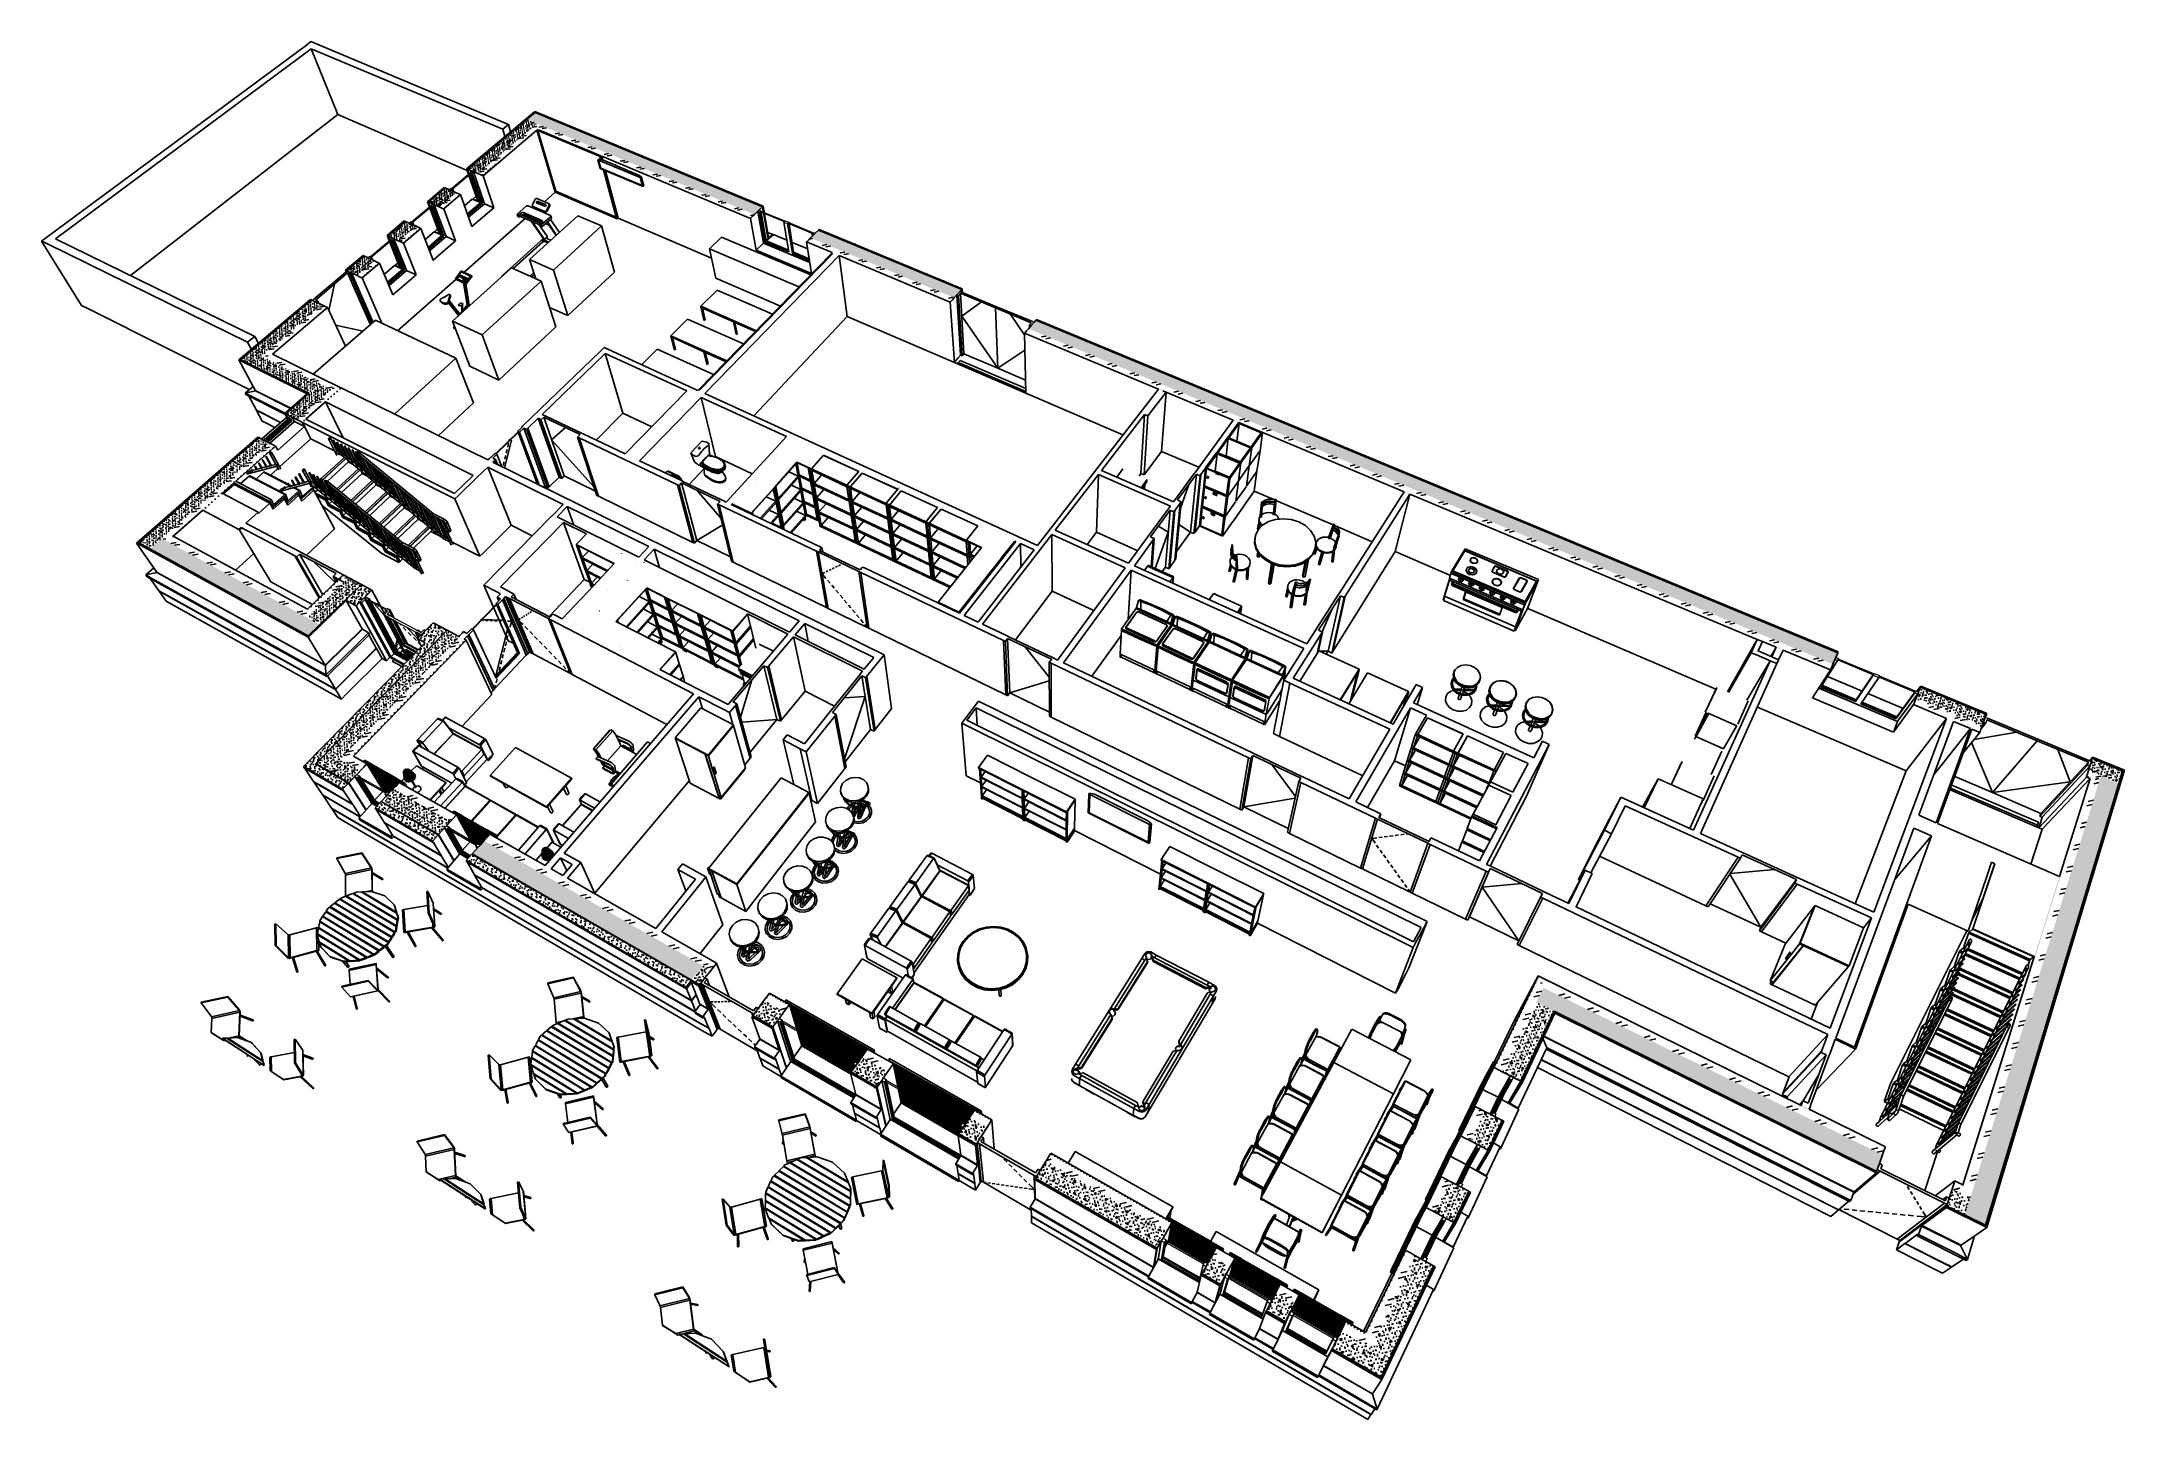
# Model space of a CAD drawing. Header units: millimetres. Extents: x 13967 to 26400, y -11617 to -3396.
import ezdxf

# ---------------------------------------------------------------- set-up
doc = ezdxf.new("R2010")
doc.units = ezdxf.units.MM
doc.header["$MEASUREMENT"] = 0
for name, color, linetype in [('A-Ee_25_10-M_WallsInternal', 7, 'Continuous'), ('NewA-Ee_25_10-M_WallsExternal', 7, 'Continuous'), ('NewA-Ee_25_10-M_WallsInternal', 7, 'Continuous'), ('NewA-Ee_30_40-M_Floors', 7, 'Continuous'), ('NewA-Ee_35_10-M_StairsInternal', 7, 'Continuous'), ('NewA-Ee_40_20-M_GeneralFFAndEInternalCulinary', 7, 'Continuous'), ('NewA-Ee_40_20-M_GeneralFFAndEInternalFixed', 7, 'Continuous'), ('NewA-Ee_40_20-M_GeneralFFAndEInternalMovable', 7, 'Continuous'), ('NewA-Ee_40_20-M_GeneralFFAndEInternalSanitary', 7, 'Continuous'), ('NewA-Ss_25_15_60_05-M_BalustradeAndGuardingSystems', 7, 'Continuous')]:
    doc.layers.add(name, color=color, linetype=linetype)

# ---------------------------------------------------------------- blocks, each defined once
blk = doc.blocks.new('Section Elem_1_1', base_point=(20019, -7720))
at = {"layer": 'NewA-Ee_25_10-M_WallsExternal', "linetype": 'Continuous'}
h = blk.add_hatch(dxfattribs=at)
h.set_pattern_fill('Structural_Concrete_0001', color=256, style=0, pattern_type=2)
h.set_pattern_definition([(337.4168, (20019.036, -7720.324), (51.0285, 45.37916), [6.84957, -34.24787]), (337.4168, (20063.523, -7705.526), (51.0285, 45.37916), [6.84957, -34.24787]), (18.3993, (20019.036, -7720.324), (-31.4051, 46.3632), [7.814, -39.07006]), (18.3993, (20056.98, -7736.106), (-31.4051, 46.3632), [7.814, -39.07006]), (77.9265, (20025.36, -7722.954), (-82.4336, 0.984), [5.2121, -26.06044]), (77.9265, (20063.31, -7738.74), (-82.4336, 0.984), [5.2121, -26.06044]), (337.41683, (20023.946, -7715.957), (9.820437, 8.733223), [0, -13.699146, 0, -20.54872]), (8.78508, (20030.27, -7718.588), (-1.99991, 9.89527), [0, -12.057536, 0, -20.095893])])
h.paths.add_polyline_path([(16913, -3818), (16862, -3861), (16923, -3886), (18222, -4427), (18270, -4381)])
h = blk.add_hatch(dxfattribs=at)
h.set_pattern_fill('Render_0001', color=256, style=0, pattern_type=2)
h.set_pattern_definition([(8.8166, (20047.409, -7694.762), (-2.793056, 13.03346), [0, -14.065885, 0, -21.09883]), (64.5214, (20084.56, -7710.161), (-20.07648, 2.5773), [0, -7.137194, 0, -12.32788])])
h.paths.add_polyline_path([(16909, -3815), (18271, -4380), (18274, -4377), (16912, -3813)])
h = blk.add_hatch(dxfattribs=at)
h.set_pattern_fill('Insulation_0001', color=256, style=0, pattern_type=2)
h.set_pattern_definition([(8.8091, (20019.036, -7720.324), (-10.8679, 53.9089), []), (8.8091, (20016.86, -7709.54), (-10.8679, 53.9089), [])])
h.paths.add_polyline_path([(16911, -3896), (16925, -3902), (18211, -4438), (18222, -4427), (16923, -3886)])
h = blk.add_hatch(dxfattribs=at)
h.set_pattern_fill('Plaster_0001', color=256, style=0, pattern_type=2)
h.set_pattern_definition([(337.32224, (20019.036, -7720.324), (14.169943, 12.82968), [0, -11.575185]), (337.32224, (20031.461, -7716.14), (14.169943, 12.82968), [0, -11.575185])])
h.paths.add_polyline_path([(16925, -3919), (18198, -4451), (18200, -4448), (16927, -3916)])
h = blk.add_hatch(dxfattribs=at)
h.set_pattern_fill('Plaster_0001', color=256, style=0, pattern_type=2)
h.set_pattern_definition([(337.32224, (20019.036, -7720.324), (13.30867, 14.068125), [0, -12.70413]), (337.32224, (20031.551, -7715.739), (13.30867, 14.068125), [0, -12.70413])])
h.paths.add_polyline_path([(18536, -4589), (18533, -4591), (19391, -4950), (19394, -4947)])
h = blk.add_hatch(dxfattribs=at)
h.set_pattern_fill('Insulation_0001', color=256, style=0, pattern_type=2)
h.set_pattern_definition([(9.4232, (20019.036, -7720.324), (-18.6107, 59.6816), []), (9.4232, (20015.314, -7708.39), (-18.6107, 59.6816), [])])
h.paths.add_polyline_path([(18557, -4567), (18546, -4578), (19404, -4936), (19414, -4924)])
h = blk.add_hatch(dxfattribs=at)
h.set_pattern_fill('Structural_Concrete_0001', color=256, style=0, pattern_type=2)
h.set_pattern_definition([(337.4274, (20019.036, -7720.324), (47.5595, 50.2734), [7.5993, -37.9967]), (337.4274, (20063.87, -7703.94), (47.5595, 50.2734), [7.5993, -37.9967]), (20.077, (20019.036, -7720.324), (-39.3749, 51.39), [7.9553, -39.7766]), (20.077, (20061.14, -7737.826), (-39.3749, 51.39), [7.9553, -39.7766]), (85.3972, (20026.05, -7723.24), (-86.9344, 1.1166), [5.6662, -28.3312]), (85.3972, (20068.16, -7740.74), (-86.9344, 1.1166), [5.6662, -28.3312]), (337.4274, (20023.612, -7715.486), (9.152834, 9.675112), [0, -15.198675, 0, -22.79801]), (9.40585, (20030.629, -7718.404), (-3.451764, 10.966645), [0, -12.46445, 0, -20.77408])])
h.paths.add_polyline_path([(18557, -4567), (19414, -4924), (19460, -4874), (18605, -4520)])
h = blk.add_hatch(dxfattribs=at)
h.set_pattern_fill('Render_0001', color=256, style=0, pattern_type=2)
h.set_pattern_definition([(9.3904, (20045.621, -7692.222), (-4.548925, 14.333765), [0, -14.506074, 0, -21.75911]), (71.14106, (20086.502, -7709.167), (-21.37865, 2.84012), [0, -7.48648, 0, -12.93119])])
h.paths.add_polyline_path([(18605, -4519), (19460, -4873), (19463, -4870), (18609, -4516)])
h = blk.add_hatch(dxfattribs=at)
h.set_pattern_fill('Structural_Concrete_0001', color=256, style=0, pattern_type=2)
h.set_pattern_definition([(337.4274, (20019.036, -7720.324), (38.4207, 61.3603), [9.2949, -46.4745]), (337.4274, (20063.995, -7700.35), (38.4207, 61.3603), [9.2949, -46.4745]), (23.957, (20019.036, -7720.324), (-58.0353, 62.7911), [8.19954, -40.9977]), (23.957, (20070.53, -7741.73), (-58.0353, 62.7911), [8.19954, -40.9977]), (98.978, (20027.62, -7723.89), (-96.456, 1.4308), [6.98285, -34.91426]), (98.978, (20079.12, -7745.3), (-96.456, 1.4308), [6.98285, -34.91426]), (337.4274, (20022.733, -7714.42), (7.394073, 11.8088), [0, -18.589807, 0, -27.88471]), (10.773, (20031.316, -7717.988), (-6.909593, 13.395832), [0, -13.25847, 0, -22.097447])])
h.paths.add_polyline_path([(19902, -5057), (19858, -5109), (24660, -7111), (24689, -7042)])
h = blk.add_hatch(dxfattribs=at)
h.set_pattern_fill('Render_0001', color=256, style=0, pattern_type=2)
h.set_pattern_definition([(10.7526, (20040.504, -7686.04), (-9.072156, 17.50072), [0, -15.427034, 0, -23.14055]), (85.5198, (20090.483, -7706.756), (-24.43828, 3.48332), [0, -8.6728, 0, -14.98029])])
h.paths.add_polyline_path([(19903, -5057), (24690, -7041), (24691, -7036), (19906, -5053)])
h = blk.add_hatch(dxfattribs=at)
h.set_pattern_fill('Plaster_0001', color=256, style=0, pattern_type=2)
h.set_pattern_definition([(337.32224, (20019.036, -7720.324), (10.759054, 17.18456), [0, -15.55156]), (337.32224, (20031.59, -7714.73), (10.759054, 17.18456), [0, -15.55156])])
h.paths.add_polyline_path([(19835, -5135), (24645, -7145), (24647, -7142), (19838, -5132)])
h = blk.add_hatch(dxfattribs=at)
h.set_pattern_fill('Insulation_0001', color=256, style=0, pattern_type=2)
h.set_pattern_definition([(10.7959, (20019.036, -7720.324), (-37.411, 72.9393), []), (10.7959, (20011.55, -7705.74), (-37.411, 72.9393), [])])
h.paths.add_polyline_path([(19858, -5109), (19847, -5121), (24653, -7127), (24660, -7111)])
h = blk.add_hatch(dxfattribs=at)
h.set_pattern_fill('Insulation_0001', color=256, style=0, pattern_type=2)
h.set_pattern_definition([(12.1824, (20019.04, -7720.32), (-58.1236, 86.6842), []), (12.1824, (20007.41, -7702.99), (-58.1236, 86.6842), [])])
h.paths.add_polyline_path([(25154, -7317), (25148, -7334), (25543, -7499), (25550, -7482)])
h = blk.add_hatch(dxfattribs=at)
h.set_pattern_fill('Structural_Concrete_0001', color=256, style=0, pattern_type=2)
h.set_pattern_definition([(337.4274, (20019.036, -7720.324), (27.339, 72.8363), [11.0554, -55.2769]), (337.4274, (20063.33, -7696.64), (27.339, 72.8363), [11.0554, -55.2769]), (28.1362, (20019.04, -7720.32), (-78.2067, 74.611), [8.3718, -41.8589]), (28.1362, (20080.29, -7745.79), (-78.2067, 74.611), [8.3718, -41.8589]), (109.0339, (20029.24, -7724.57), (-105.5457, 1.7747), [8.6653, -43.3264]), (109.0339, (20090.495, -7750.03), (-105.5457, 1.7747), [8.6653, -43.3264]), (337.4274, (20021.666, -7713.315), (5.26139, 14.017354), [0, -22.11075, 0, -33.16613]), (12.15353, (20031.875, -7717.559), (-10.716587, 15.91319), [0, -13.930205, 0, -23.21701])])
h.paths.add_polyline_path([(25154, -7317), (25550, -7482), (25576, -7410), (25182, -7247)])
h = blk.add_hatch(dxfattribs=at)
h.set_pattern_fill('Render_0001', color=256, style=0, pattern_type=2)
h.set_pattern_definition([(12.1279, (20034.305, -7679.644), (-14.04917, 20.78131), [0, -16.20595, 0, -24.30892]), (97.2988, (20093.726, -7704.274), (-27.47708, 4.15389), [0, -10.34691, 0, -17.87194])])
h.paths.add_polyline_path([(25182, -7245), (25576, -7409), (25578, -7404), (25184, -7241)])
h = blk.add_hatch(dxfattribs=at)
h.set_pattern_fill('Plaster_0001', color=256, style=0, pattern_type=2)
h.set_pattern_definition([(337.32224, (20019.036, -7720.324), (7.661825, 20.412596), [0, -18.51014]), (337.32224, (20031.406, -7713.686), (7.661825, 20.412596), [0, -18.51014])])
h.paths.add_polyline_path([(25142, -7349), (25141, -7352), (25536, -7518), (25538, -7514)])
h = blk.add_hatch(dxfattribs=at)
h.set_pattern_fill('Structural_Concrete_0001', color=256, style=0, pattern_type=2)
h.set_pattern_definition([(337.4166, (20019.036, -7720.324), (23.6079, 76.5075), [11.6144, -58.072]), (337.4166, (20063.01, -7695.45), (23.6079, 76.5075), [11.6144, -58.072]), (29.493, (20019.04, -7720.32), (-84.7105, 78.396), [8.4204, -42.1019]), (29.493, (20083.38, -7747.09), (-84.7105, 78.396), [8.4204, -42.1019]), (111.527, (20029.76, -7724.78), (-108.3183, 1.8885), [9.2511, -46.2553]), (111.527, (20094.1, -7751.55), (-108.3183, 1.8885), [9.2511, -46.2553]), (337.41663, (20021.307, -7712.962), (4.54334, 14.723873), [0, -23.22879, 0, -34.84318]), (12.5868, (20032.031, -7717.422), (-11.95315, 16.71909), [0, -14.123223, 0, -23.538705])])
h.paths.add_polyline_path([(26185, -7746), (26260, -7778), (26366, -7822), (26389, -7747), (26208, -7672)])
h = blk.add_hatch(dxfattribs=at)
h.set_pattern_fill('Render_0001', color=256, style=0, pattern_type=2)
h.set_pattern_definition([(12.55794, (20032.19, -7677.622), (-15.67415, 21.81929), [0, -16.42285, 0, -24.63427]), (100.39733, (20094.602, -7703.49), (-28.41629, 4.36691), [0, -10.954295, 0, -18.921055])])
h.paths.add_polyline_path([(26209, -7671), (26398, -7749), (26400, -7744), (26210, -7666)])
h = blk.add_hatch(dxfattribs=at)
h.set_pattern_fill('Plaster_0001', color=256, style=0, pattern_type=2)
h.set_pattern_definition([(337.32224, (20019.036, -7720.324), (6.69786, 21.34394), [0, -19.36537]), (337.32224, (20031.319, -7713.385), (6.69786, 21.34394), [0, -19.36537])])
h.paths.add_polyline_path([(26174, -7780), (26173, -7784), (26200, -7795), (26202, -7791)])
h = blk.add_hatch(dxfattribs=at)
h.set_pattern_fill('Insulation_0001', color=256, style=0, pattern_type=2)
h.set_pattern_definition([(12.5913, (20019.04, -7720.32), (-64.4884, 90.7955), []), (12.5913, (20006.14, -7702.16), (-64.4884, 90.7955), [])])
h.paths.add_polyline_path([(26179, -7764), (26229, -7785), (26254, -7795), (26260, -7778), (26185, -7746)])
for p, q in [((16913, -3818), (16862, -3861)), ((16912, -3813), (16909, -3815)), ((16912, -3813), (18274, -4377)), ((16913, -3817), (18271, -4380)), ((16913, -3818), (18270, -4381)), ((16862, -3861), (16862, -3861)), ((16925, -3919), (16925, -3919)), ((16934, -3923), (17305, -4078)), ((17311, -4080), (18198, -4451)), ((18270, -4381), (18304, -4575)), ((18274, -4377), (18271, -4380)), ((18301, -4534), (18331, -4546)), ((18304, -4570), (18303, -4569)), ((18305, -4574), (18304, -4570)), ((18305, -4566), (18307, -4567)), ((18307, -4567), (18331, -4546)), ((18332, -4550), (18331, -4546)), ((18533, -4591), (18686, -4655)), ((18609, -4516), (18605, -4519)), ((18605, -4519), (19460, -4873)), ((18605, -4520), (19460, -4874)), ((18609, -4516), (19463, -4870)), ((18728, -4672), (19391, -4950)), ((19463, -4870), (19460, -4873)), ((19902, -5057), (24689, -7042)), ((19906, -5053), (19903, -5057)), ((19903, -5057), (24690, -7041)), ((19906, -5053), (24691, -7036)), ((19835, -5135), (20634, -5469)), ((20660, -5480), (21080, -5655)), ((21113, -5669), (22100, -6082)), ((22135, -6096), (24208, -6963)), ((24240, -6976), (24321, -7010)), ((24362, -7027), (24645, -7145)), ((24691, -7036), (24690, -7041)), ((25182, -7247), (25163, -7273)), ((25184, -7241), (25182, -7245)), ((25182, -7245), (25576, -7409)), ((25182, -7247), (25576, -7410)), ((25184, -7241), (25578, -7404)), ((25076, -7374), (25074, -7379)), ((25076, -7374), (25074, -7377)), ((25076, -7374), (25077, -7375)), ((25141, -7352), (25338, -7435)), ((25380, -7452), (25482, -7495)), ((25578, -7404), (25576, -7409)), ((25490, -7499), (25536, -7518)), ((26208, -7672), (26389, -7747)), ((26210, -7666), (26209, -7671)), ((26209, -7671), (26391, -7746)), ((26210, -7666), (26400, -7744)), ((26173, -7784), (26195, -7793)), ((26200, -7795), (26200, -7795)), ((26389, -7747), (26366, -7822)), ((26400, -7744), (26398, -7749)), ((25889, -8087), (25909, -8096))]:
    blk.add_line(p, q, dxfattribs=at)
at = {"layer": 'NewA-Ee_25_10-M_WallsExternal', "linetype": 'Continuous', "flags": 128}
for points in [[(18222, -4427), (18211, -4438), (18200, -4448), (18198, -4451)], [(18270, -4381), (18250, -4400), (18242, -4408), (18222, -4427)], [(18557, -4567), (18546, -4578), (18536, -4589), (18533, -4591)], [(18605, -4520), (18585, -4539), (18577, -4547), (18557, -4567)], [(19414, -4924), (19404, -4936), (19394, -4947), (19391, -4950)], [(19460, -4874), (19448, -4887), (19431, -4906), (19414, -4924)], [(19902, -5057), (19891, -5070), (19874, -5090), (19858, -5109)], [(19858, -5109), (19847, -5121), (19838, -5132), (19835, -5135)], [(24689, -7042), (24677, -7071), (24672, -7082), (24660, -7111)], [(24660, -7111), (24653, -7127), (24647, -7142), (24645, -7145)], [(25154, -7317), (25148, -7334), (25142, -7349), (25141, -7352)], [(25182, -7247), (25171, -7276), (25166, -7288), (25154, -7317)], [(25576, -7410), (25569, -7428), (25559, -7455), (25550, -7482)], [(25550, -7482), (25543, -7499), (25538, -7514), (25536, -7518)], [(26208, -7672), (26203, -7691), (26194, -7719), (26185, -7746)], [(26185, -7746), (26179, -7764), (26174, -7780), (26173, -7784)]]:
    blk.add_lwpolyline(points, dxfattribs=at)
blk = doc.blocks.new('Section Elem_2_1', base_point=(20019, -7720))
at = {"layer": 'NewA-Ee_25_10-M_WallsExternal', "linetype": 'Continuous'}
h = blk.add_hatch(dxfattribs=at)
h.set_pattern_fill('Plaster_0001', color=256, style=0, pattern_type=2)
h.set_pattern_definition([(335.569, (20019.036, -7720.324), (7.73549, 24.71014), [0, -20.93888]), (335.569, (20032.436, -7712.3), (7.73549, 24.71014), [0, -20.93888])])
h.paths.add_polyline_path([(25434, -10222), (25440, -10225), (26200, -7795), (26195, -7793)])
h = blk.add_hatch(dxfattribs=at)
h.set_pattern_fill('Structural_Concrete_0001', color=256, style=0, pattern_type=2)
h.set_pattern_definition([(335.5111, (20019.04, -7720.32), (27.5661, 89.8034), [12.6564, -63.282]), (335.5111, (20067.37, -7691.16), (27.5661, 89.8034), [12.6564, -63.282]), (31.1038, (20019.04, -7720.32), (-89.8776, 92.1183), [9.4088, -47.0439]), (31.1038, (20088.14, -7751.8), (-89.8776, 92.1183), [9.4088, -47.0439]), (108.9073, (20030.55, -7725.57), (-117.4438, 2.315), [10.6832, -53.4159]), (108.9073, (20099.66, -7757.05), (-117.4438, 2.315), [10.6832, -53.4159]), (335.5111, (20021.688, -7711.683), (5.305104, 17.28268), [0, -25.31281, 0, -37.969216]), (13.47336, (20033.206, -7716.93), (-12.537434, 19.640076), [0, -15.455344, 0, -25.758906])])
h.paths.add_polyline_path([(25480, -10296), (25449, -10398), (25570, -10458), (26366, -7822), (26260, -7778), (26254, -7795)])
h = blk.add_hatch(dxfattribs=at)
h.set_pattern_fill('Insulation_0001', color=256, style=0, pattern_type=2)
h.set_pattern_definition([(13.4264, (20019.04, -7720.32), (-67.4042, 105.7122), []), (13.4264, (20005.55, -7699.18), (-67.4042, 105.7122), [])])
h.paths.add_polyline_path([(25459, -10259), (25452, -10283), (25480, -10296), (26254, -7795), (26229, -7785), (26224, -7801)])
h = blk.add_hatch(dxfattribs=at)
h.set_pattern_fill('Render_0001', color=256, style=0, pattern_type=2)
h.set_pattern_definition([(13.50157, (20034.268, -7669.814), (-16.60358, 25.8299), [0, -18.02982, 0, -27.04473]), (98.57907, (20101.68, -7700.48), (-30.85043, 5.19359), [0, -12.89367, 0, -22.27089])])
h.paths.add_polyline_path([(26391, -7746), (25570, -10467), (25578, -10471), (26398, -7749)])
for p, q in [((26366, -7822), (25570, -10458)), ((26391, -7746), (25572, -10461)), ((26398, -7749), (25578, -10471)), ((26195, -7793), (25909, -8096)), ((26195, -7793), (26012, -8377)), ((26391, -7746), (26388, -7749)), ((25909, -8096), (25842, -8303)), ((25862, -8854), (25435, -10217)), ((25284, -10020), (25209, -10252)), ((25298, -9978), (25295, -9984)), ((25433, -10222), (25434, -10222)), ((25447, -10399), (25449, -10398)), ((25449, -10398), (25570, -10458)), ((25425, -10578), (25578, -10471)), ((25464, -10662), (25506, -10521)), ((25570, -10458), (25569, -10459)), ((25570, -10467), (25578, -10471)), ((25368, -10707), (25312, -10679)), ((25312, -10680), (25312, -10680)), ((25312, -10680), (25368, -10709)), ((25313, -10679), (25313, -10679)), ((25370, -10707), (25313, -10679)), ((25313, -10679), (25313, -10679)), ((25313, -10679), (25313, -10679)), ((25368, -10707), (25313, -10679)), ((25439, -10660), (25370, -10707)), ((25390, -10633), (25390, -10633)), ((25397, -10628), (25464, -10662)), ((25414, -10576), (25416, -10577)), ((25416, -10577), (25422, -10580)), ((25417, -10574), (25417, -10574)), ((25419, -10575), (25417, -10574)), ((25419, -10575), (25425, -10578)), ((25422, -10580), (25423, -10578)), ((25422, -10580), (25464, -10662)), ((25455, -10668), (25451, -10666)), ((25464, -10662), (25455, -10668)), ((25259, -10716), (25315, -10745)), ((25259, -10716), (25259, -10716)), ((25315, -10745), (25368, -10709)), ((25368, -10707), (25368, -10707)), ((25368, -10707), (25368, -10707)), ((25368, -10709), (25368, -10707)), ((25368, -10709), (25368, -10707))]:
    blk.add_line(p, q, dxfattribs=at)
blk = doc.blocks.new('Section Elem_3_1', base_point=(20019, -7720))
at = {"layer": 'NewA-Ee_25_10-M_WallsExternal', "linetype": 'Continuous'}
h = blk.add_hatch(dxfattribs=at)
h.set_pattern_fill('Structural_Concrete_0001', color=256, style=0, pattern_type=2)
h.set_pattern_definition([(333.6966, (20019.04, -7720.32), (38.9, 94.9864), [12.5323, -62.6614]), (333.6966, (20072.19, -7689.49), (38.9, 94.9864), [12.5323, -62.6614]), (30.1168, (20019.04, -7720.32), (-81.662, 97.4734), [10.2416, -51.2079]), (30.1168, (20086.44, -7753.64), (-81.662, 97.4734), [10.2416, -51.2079]), (102.527, (20030.27, -7725.88), (-120.5622, 2.487), [10.953, -54.7648]), (102.527, (20097.68, -7759.2), (-120.5622, 2.487), [10.953, -54.7648]), (333.6966, (20022.779, -7711.184), (7.486314, 18.280145), [0, -25.06454, 0, -37.59682]), (13.4669, (20034.014, -7716.737), (-10.59462, 20.77965), [0, -16.33555, 0, -27.22592])])
h.paths.add_polyline_path([(22931, -9041), (22889, -9129), (24922, -10137), (24956, -10038)])
h = blk.add_hatch(dxfattribs=at)
h.set_pattern_fill('Plaster_0001', color=256, style=0, pattern_type=2)
h.set_pattern_definition([(333.835, (20019.036, -7720.324), (10.9713, 25.78706), [0, -20.5075]), (333.835, (20033.724, -7711.952), (10.9713, 25.78706), [0, -20.5075])])
h.paths.add_polyline_path([(22898, -8976), (22903, -8979), (24971, -9995), (24973, -9990), (22900, -8971)])
h = blk.add_hatch(dxfattribs=at)
h.set_pattern_fill('Insulation_0001', color=256, style=0, pattern_type=2)
h.set_pattern_definition([(13.3244, (20019.04, -7720.32), (-55.6648, 110.5443), []), (13.3244, (20007.9, -7698.22), (-55.6648, 110.5443), [])])
h.paths.add_polyline_path([(22917, -9008), (22907, -9029), (22931, -9041), (24956, -10038), (24964, -10015)])
h = blk.add_hatch(dxfattribs=at)
h.set_pattern_fill('Render_0001', color=256, style=0, pattern_type=2)
h.set_pattern_definition([(13.5259, (20040.866, -7666.543), (-14.01844, 27.51207), [0, -19.13824, 0, -28.70735]), (91.8752, (20106.752, -7699.223), (-31.22053, 5.54195), [0, -13.58468, 0, -23.46444])])
h.paths.add_polyline_path([(22996, -9183), (22993, -9189), (24920, -10145), (24922, -10138)])
h = blk.add_hatch(dxfattribs=at)
h.set_pattern_fill('Plaster_0001', color=256, style=0, pattern_type=2)
h.set_pattern_definition([(333.8358, (20019.036, -7720.324), (8.89197, 28.24905), [0, -22.4949]), (333.8358, (20033.577, -7711.16), (8.89197, 28.24905), [0, -22.4949])])
h.paths.add_polyline_path([(25387, -10193), (25385, -10198), (25434, -10222), (25435, -10217)])
h = blk.add_hatch(dxfattribs=at)
h.set_pattern_fill('Structural_Concrete_0001', color=256, style=0, pattern_type=2)
h.set_pattern_definition([(333.6986, (20019.04, -7720.32), (32.2242, 102.8945), [13.592, -67.9603]), (333.6986, (20071.7, -7686.94), (32.2242, 102.8945), [13.592, -67.9603]), (32.366, (20019.04, -7720.32), (-93.5526, 105.65), [10.3923, -51.9616]), (32.366, (20092.15, -7756.46), (-93.5526, 105.65), [10.3923, -51.9616]), (106.3875, (20031.22, -7726.35), (-125.7767, 2.7556), [12.0764, -60.382]), (106.3875, (20104.33, -7762.48), (-125.7767, 2.7556), [12.0764, -60.382]), (333.69864, (20022.137, -7710.423), (6.20154, 19.80206), [0, -27.18413, 0, -40.7762]), (14.23735, (20034.322, -7716.446), (-12.84698, 22.51933), [0, -16.72672, 0, -27.87787])])
h.paths.add_polyline_path([(25342, -10335), (25339, -10344), (25449, -10398), (25480, -10296), (25452, -10283), (25371, -10243)])
h = blk.add_hatch(dxfattribs=at)
h.set_pattern_fill('Insulation_0001', color=256, style=0, pattern_type=2)
h.set_pattern_definition([(14.1941, (20019.04, -7720.32), (-69.4206, 121.1094), []), (14.1941, (20005.15, -7696.1), (-69.4206, 121.1094), [])])
h.paths.add_polyline_path([(25371, -10243), (25452, -10283), (25459, -10259), (25434, -10246), (25379, -10220)])
h = blk.add_hatch(dxfattribs=at)
h.set_pattern_fill('Render_0001', color=256, style=0, pattern_type=2)
h.set_pattern_definition([(14.3085, (20037.057, -7662.01), (-17.02381, 29.84398), [0, -19.60302, 0, -29.40453]), (96.41695, (20108.58, -7697.486), (-33.01743, 6.02638), [0, -14.8177, 0, -25.59421])])
h.paths.add_polyline_path([(25337, -10352), (25570, -10467), (25572, -10461), (25339, -10345)])
for p, q in [((22757, -9238), (22900, -8971)), ((22900, -8971), (22898, -8976)), ((22900, -8971), (24471, -9743)), ((22889, -9129), (22889, -9129)), ((22984, -9203), (22996, -9183)), ((22996, -9183), (22993, -9189)), ((22995, -9181), (24922, -10137)), ((22996, -9183), (24922, -10138)), ((23000, -9193), (24920, -10145)), ((22755, -9242), (22757, -9238)), ((22934, -9333), (24785, -10261)), ((24787, -10259), (22935, -9331)), ((22948, -9407), (24758, -10317)), ((22950, -9398), (24766, -10311)), ((24647, -10406), (22896, -9518)), ((22918, -9471), (24693, -10367)), ((24694, -10366), (22919, -9469)), ((24694, -10366), (22919, -9469)), ((24693, -10367), (22919, -9470)), ((24519, -9766), (24973, -9990)), ((24922, -10138), (24920, -10145)), ((25387, -10193), (25435, -10217)), ((25339, -10345), (25337, -10352)), ((25337, -10352), (25570, -10467)), ((25339, -10344), (25449, -10398)), ((25339, -10345), (25572, -10461)), ((25056, -10557), (25057, -10557)), ((25312, -10679), (25091, -10567)), ((25313, -10679), (25091, -10567)), ((25092, -10567), (25092, -10567)), ((25313, -10679), (25092, -10567)), ((25162, -10521), (25451, -10666)), ((25163, -10514), (25165, -10514)), ((25164, -10513), (25165, -10513)), ((25165, -10512), (25165, -10512)), ((25165, -10512), (25165, -10512)), ((25165, -10514), (25165, -10514)), ((25166, -10513), (25166, -10513)), ((25171, -10514), (25397, -10628)), ((25189, -10463), (25414, -10576)), ((25192, -10459), (25190, -10458)), ((25417, -10574), (25191, -10461)), ((25193, -10457), (25193, -10457)), ((25259, -10716), (25040, -10605)), ((25090, -10568), (25312, -10680)), ((25312, -10679), (25312, -10680)), ((25313, -10679), (25312, -10679)), ((25313, -10679), (25313, -10679)), ((25415, -10574), (25414, -10576))]:
    blk.add_line(p, q, dxfattribs=at)
at = {"layer": 'NewA-Ee_25_10-M_WallsExternal', "linetype": 'Continuous', "flags": 128}
for points in [[(24956, -10038), (24938, -10091), (24925, -10128), (24922, -10137)], [(24973, -9990), (24971, -9995), (24964, -10015), (24956, -10038)], [(25387, -10193), (25385, -10198), (25379, -10220), (25371, -10243)], [(25371, -10243), (25354, -10296), (25342, -10335), (25339, -10344)]]:
    blk.add_lwpolyline(points, dxfattribs=at)
blk = doc.blocks.new('Section Elem_4_1', base_point=(20019, -7720))
at = {"layer": 'NewA-Ee_25_10-M_WallsExternal', "linetype": 'Continuous'}
h = blk.add_hatch(dxfattribs=at)
h.set_pattern_fill('Plaster_0001', color=256, style=0, pattern_type=2)
h.set_pattern_definition([(333.4712, (20019.036, -7720.324), (12.21776, 25.25269), [0, -19.821]), (333.4712, (20034.012, -7712.124), (12.21776, 25.25269), [0, -19.821])])
h.paths.add_polyline_path([(22636, -9517), (22642, -9520), (22895, -8997), (22903, -8979), (22898, -8976)])
h = blk.add_hatch(dxfattribs=at)
h.set_pattern_fill('Insulation_0001', color=256, style=0, pattern_type=2)
h.set_pattern_definition([(13.051, (20019.04, -7720.32), (-49.3877, 108.406), []), (13.051, (20009.16, -7698.64), (-49.3877, 108.406), [])])
h.paths.add_polyline_path([(22907, -9029), (22664, -9532), (22689, -9545), (22889, -9129), (22931, -9041)])
h = blk.add_hatch(dxfattribs=at)
h.set_pattern_fill('Structural_Concrete_0001', color=256, style=0, pattern_type=2)
h.set_pattern_definition([(333.285, (20019.04, -7720.32), (44.1428, 92.6363), [12.0433, -60.2164]), (333.285, (20073.38, -7690.25), (44.1428, 92.6363), [12.0433, -60.2164]), (28.9615, (20019.04, -7720.32), (-74.748, 95.045), [10.352, -51.76]), (28.9615, (20083.58, -7752.81), (-74.748, 95.045), [10.352, -51.76]), (99.2617, (20029.79, -7725.74), (-118.8908, 2.4086), [10.5645, -52.8223]), (99.2617, (20094.34, -7758.22), (-118.891, 2.4086), [10.5645, -52.8223]), (333.28505, (20023.283, -7711.41), (8.49529, 17.82787), [0, -24.08656, 0, -36.12984]), (13.12896, (20034.041, -7716.824), (-9.20662, 20.26288), [0, -16.34276, 0, -27.23794])])
h.paths.add_polyline_path([(22889, -9129), (22689, -9545), (22797, -9599), (22995, -9181)])
h = blk.add_hatch(dxfattribs=at)
h.set_pattern_fill('Render_0001', color=256, style=0, pattern_type=2)
h.set_pattern_definition([(13.1611, (20043.69, -7668.13), (-12.19355, 26.6954), [0, -19.09078, 0, -28.63616]), (88.4416, (20106.667, -7699.833), (-30.4247, 5.3727), [0, -13.18032, 0, -22.76602])])
h.paths.add_polyline_path([(22993, -9189), (22798, -9600), (22806, -9604), (23000, -9193)])
h = blk.add_hatch(dxfattribs=at)
h.set_pattern_fill('Plaster_0001', color=256, style=0, pattern_type=2)
h.set_pattern_definition([(332.4219, (20019.036, -7720.324), (13.12923, 27.13431), [0, -20.56807]), (332.4219, (20034.716, -7711.518), (13.12923, 27.13431), [0, -20.56807])])
h.paths.add_polyline_path([(22439, -9925), (22444, -9928), (22529, -9752), (22524, -9749)])
h = blk.add_hatch(dxfattribs=at)
h.set_pattern_fill('Insulation_0001', color=256, style=0, pattern_type=2)
h.set_pattern_definition([(13.409, (20019.04, -7720.32), (-49.259, 116.0284), []), (13.409, (20009.18, -7697.12), (-49.259, 116.0284), [])])
h.paths.add_polyline_path([(22552, -9764), (22467, -9940), (22493, -9953), (22578, -9777)])
h = blk.add_hatch(dxfattribs=at)
h.set_pattern_fill('Structural_Concrete_0001', color=256, style=0, pattern_type=2)
h.set_pattern_definition([(332.422, (20019.04, -7720.32), (46.8196, 98.296), [12.4193, -62.0965]), (332.422, (20075.47, -7688.42), (46.8196, 98.296), [12.4193, -62.0965]), (29.477, (20019.04, -7720.32), (-75.664, 100.8944), [10.8043, -54.0216]), (29.477, (20085.09, -7754.82), (-75.664, 100.8944), [10.8043, -54.0216]), (98.2397, (20030.04, -7726.07), (-122.484, 2.5985), [11.1816, -55.9078]), (98.2397, (20096.09, -7760.57), (-122.484, 2.5985), [11.1816, -55.9078]), (332.4219, (20023.54, -7710.866), (9.01044, 18.91705), [0, -24.8386, 0, -37.2579]), (13.44575, (20034.55, -7716.615), (-9.19664, 21.50755), [0, -16.91821, 0, -28.19702])])
h.paths.add_polyline_path([(22578, -9777), (22493, -9953), (22557, -9987), (22602, -10011), (22686, -9833), (22641, -9810)])
h = blk.add_hatch(dxfattribs=at)
h.set_pattern_fill('Render_0001', color=256, style=0, pattern_type=2)
h.set_pattern_definition([(13.4755, (20045.185, -7664.97), (-12.1802, 28.32137), [0, -19.75805, 0, -29.63707]), (87.7136, (20109.612, -7698.62), (-31.2684, 5.70988), [0, -13.98682, 0, -24.15904])])
h.paths.add_polyline_path([(22688, -9834), (22604, -10012), (22611, -10015), (22695, -9838)])
h = blk.add_hatch(dxfattribs=at)
h.set_pattern_fill('Plaster_0001', color=256, style=0, pattern_type=2)
h.set_pattern_definition([(331.7289, (20019.036, -7720.324), (13.74896, 28.4151), [0, -21.06682]), (331.7289, (20035.187, -7711.106), (13.74896, 28.4151), [0, -21.06682])])
h.paths.add_polyline_path([(22321, -10167), (22231, -10353), (22237, -10357), (22327, -10171)])
h = blk.add_hatch(dxfattribs=at)
h.set_pattern_fill('Insulation_0001', color=256, style=0, pattern_type=2)
h.set_pattern_definition([(13.658, (20019.04, -7720.32), (-49.1096, 121.542), []), (13.658, (20009.21, -7696.02), (-49.1096, 121.542), [])])
h.paths.add_polyline_path([(22350, -10183), (22261, -10369), (22287, -10383), (22376, -10197)])
h = blk.add_hatch(dxfattribs=at)
h.set_pattern_fill('Structural_Concrete_0001', color=256, style=0, pattern_type=2)
h.set_pattern_definition([(331.729, (20019.04, -7720.32), (49.0367, 102.9507), [12.7224, -63.6118]), (331.729, (20077.17, -7686.93), (49.0367, 102.9507), [12.7224, -63.6118]), (29.8777, (20019.04, -7720.32), (-76.3247, 105.708), [11.174, -55.8695]), (29.8777, (20086.26, -7756.48), (-76.3247, 105.708), [11.174, -55.8695]), (97.4507, (20030.24, -7726.35), (-125.3615, 2.7575), [11.6909, -58.4543]), (97.4507, (20097.47, -7762.5), (-125.3615, 2.7575), [11.6909, -58.4543]), (331.7289, (20023.754, -7710.418), (9.43712, 19.81286), [0, -25.44473, 0, -38.16709]), (13.6961, (20034.96, -7716.443), (-9.17291, 22.53169), [0, -17.38357, 0, -28.97261])])
h.paths.add_polyline_path([(22287, -10383), (22351, -10418), (22398, -10443), (22486, -10256), (22440, -10231), (22376, -10197)])
h = blk.add_hatch(dxfattribs=at)
h.set_pattern_fill('Render_0001', color=256, style=0, pattern_type=2)
h.set_pattern_definition([(13.727, (20046.425, -7662.343), (-12.15322, 29.67226), [0, -20.30224, 0, -30.45337]), (87.1554, (20112.008, -7697.613), (-31.94797, 5.99065), [0, -14.65844, 0, -25.31913])])
h.paths.add_polyline_path([(22488, -10257), (22400, -10444), (22407, -10448), (22496, -10261)])
h = blk.add_hatch(dxfattribs=at)
h.set_pattern_fill('Structural_Concrete_0001', color=256, style=0, pattern_type=2)
h.set_pattern_definition([(330.655, (20019.04, -7720.32), (52.6254, 110.3136), [13.1888, -65.944]), (330.655, (20079.84, -7684.56), (52.6254, 110.3136), [13.1888, -65.944]), (30.466, (20019.04, -7720.32), (-77.1555, 113.3276), [11.757, -58.7848]), (30.466, (20088.01, -7759.1), (-77.1555, 113.3276), [11.757, -58.7848]), (96.2595, (20030.53, -7726.79), (-129.781, 3.014), [12.499, -62.4951]), (96.2595, (20099.51, -7765.57), (-129.781, 3.014), [12.499, -62.4951]), (330.6549, (20024.1, -7709.71), (10.12776, 21.22986), [0, -26.3776, 0, -39.56641]), (14.0734, (20035.596, -7716.173), (-9.09704, 24.15245), [0, -18.10842, 0, -30.1807])])
h.paths.add_polyline_path([(21901, -11186), (21847, -11297), (21963, -11364), (22276, -10700), (22229, -10675), (22164, -10639)])
h = blk.add_hatch(dxfattribs=at)
h.set_pattern_fill('Plaster_0001', color=256, style=0, pattern_type=2)
h.set_pattern_definition([(330.7551, (20019.036, -7720.324), (14.64465, 30.26624), [0, -21.77508]), (330.7551, (20035.858, -7710.51), (14.64465, 30.26624), [0, -21.77508])])
h.paths.add_polyline_path([(21867, -11105), (21874, -11108), (22114, -10611), (22108, -10608)])
h = blk.add_hatch(dxfattribs=at)
h.set_pattern_fill('Insulation_0001', color=256, style=0, pattern_type=2)
h.set_pattern_definition([(14.045, (20019.04, -7720.32), (-48.7284, 130.501), []), (14.045, (20009.29, -7694.22), (-48.7284, 130.501), [])])
h.paths.add_polyline_path([(21887, -11145), (21874, -11171), (21901, -11186), (22164, -10639), (22138, -10624)])
h = blk.add_hatch(dxfattribs=at)
h.set_pattern_fill('Render_0001', color=256, style=0, pattern_type=2)
h.set_pattern_definition([(14.1256, (20048.477, -7657.998), (-12.0796, 31.9088), [0, -21.18465, 0, -31.77697]), (86.3114, (20115.88, -7695.952), (-33.03396, 6.45673), [0, -15.77326, 0, -27.24472])])
h.paths.add_polyline_path([(21960, -11374), (21968, -11379), (22286, -10706), (22278, -10701)])
for p, q in [((22898, -8976), (22636, -9517)), ((22995, -9181), (22797, -9599)), ((22993, -9189), (22798, -9600)), ((23000, -9193), (22806, -9604)), ((22755, -9242), (22637, -9485)), ((22952, -9399), (22782, -9760)), ((22952, -9399), (22929, -9343)), ((22721, -9729), (22797, -9599)), ((22798, -9600), (22806, -9604)), ((22524, -9749), (22439, -9925)), ((22724, -9727), (22723, -9730)), ((22733, -9708), (22724, -9727)), ((22726, -9728), (22726, -9728)), ((22732, -9729), (22731, -9731)), ((22731, -9731), (22782, -9760)), ((22781, -9762), (22782, -9760)), ((22686, -9833), (22602, -10011)), ((22688, -9834), (22604, -10012)), ((22695, -9838), (22611, -10015)), ((22688, -9834), (22695, -9838)), ((22530, -10132), (22602, -10011)), ((22674, -9990), (22593, -10164)), ((22604, -10012), (22611, -10015)), ((22634, -9967), (22674, -9990)), ((22321, -10167), (22231, -10353)), ((22532, -10133), (22533, -10130)), ((22542, -10112), (22533, -10130)), ((22542, -10132), (22541, -10134)), ((22593, -10164), (22541, -10134)), ((22593, -10164), (22592, -10166)), ((22236, -10313), (22234, -10317)), ((22486, -10256), (22398, -10443)), ((22488, -10257), (22400, -10444)), ((22496, -10261), (22407, -10448)), ((22488, -10257), (22496, -10261)), ((22480, -10405), (22393, -10589)), ((22480, -10405), (22439, -10381)), ((22330, -10555), (22331, -10553)), ((22333, -10554), (22332, -10556)), ((22341, -10537), (22333, -10554)), ((22341, -10556), (22340, -10558)), ((22340, -10558), (22393, -10589)), ((22400, -10444), (22407, -10448)), ((22108, -10608), (21870, -11099)), ((22392, -10591), (22393, -10589)), ((22026, -10745), (21858, -11092)), ((22276, -10700), (21963, -11364)), ((22278, -10701), (21964, -11367)), ((22286, -10706), (21968, -11379)), ((22278, -10701), (22286, -10706)), ((22275, -10841), (21940, -11555)), ((22233, -10816), (22275, -10841)), ((21867, -11105), (21867, -11105)), ((21846, -11299), (21847, -11297)), ((21847, -11297), (21963, -11364)), ((21968, -11379), (21912, -11464)), ((21960, -11374), (21968, -11379)), ((21963, -11364), (21962, -11365)), ((21849, -11557), (21849, -11557)), ((21902, -11588), (21849, -11557)), ((21850, -11556), (21850, -11556)), ((21850, -11556), (21850, -11556)), ((21850, -11556), (21850, -11556)), ((21850, -11556), (21903, -11587)), ((21850, -11556), (21902, -11587)), ((21940, -11555), (21876, -11518)), ((21905, -11463), (21903, -11461)), ((21903, -11587), (21926, -11553)), ((21904, -11460), (21904, -11460)), ((21906, -11461), (21904, -11460)), ((21911, -11466), (21905, -11463)), ((21912, -11464), (21906, -11461)), ((21911, -11464), (21911, -11466)), ((21940, -11555), (21911, -11466)), ((21933, -11557), (21937, -11559)), ((21937, -11559), (21940, -11555)), ((21830, -11586), (21830, -11586)), ((21883, -11617), (21830, -11586)), ((21902, -11588), (21883, -11617)), ((21902, -11587), (21902, -11588)), ((21902, -11587), (21902, -11587)), ((21902, -11587), (21902, -11587)), ((21903, -11587), (21902, -11588))]:
    blk.add_line(p, q, dxfattribs=at)
at = {"layer": 'NewA-Ee_25_10-M_WallsExternal', "linetype": 'Continuous', "flags": 128}
for points in [[(22636, -9517), (22642, -9520), (22664, -9532), (22689, -9545)], [(22689, -9545), (22734, -9567), (22752, -9576), (22797, -9599)], [(22524, -9749), (22529, -9752), (22552, -9764), (22578, -9777)], [(22578, -9777), (22623, -9800), (22641, -9810), (22686, -9833)], [(22439, -9925), (22444, -9928), (22467, -9940), (22493, -9953)], [(22493, -9953), (22538, -9977), (22557, -9987), (22602, -10011)], [(22321, -10167), (22327, -10171), (22350, -10183), (22376, -10197)], [(22376, -10197), (22422, -10221), (22440, -10231), (22486, -10256)], [(22231, -10353), (22237, -10357), (22261, -10369), (22287, -10383)], [(22287, -10383), (22333, -10408), (22351, -10418), (22398, -10443)], [(22108, -10608), (22114, -10611), (22138, -10624), (22164, -10639)], [(22164, -10639), (22210, -10664), (22229, -10675), (22276, -10700)]]:
    blk.add_lwpolyline(points, dxfattribs=at)
blk = doc.blocks.new('Section Elem_5_1', base_point=(20019, -7720))
at = {"layer": 'NewA-Ee_25_10-M_WallsExternal', "linetype": 'Continuous'}
h = blk.add_hatch(dxfattribs=at)
h.set_pattern_fill('Cut_Stone_0001', color=256, style=0, pattern_type=2)
h.set_pattern_definition([(10.75346, (20059.038, -7679.697), (-1.39991, 20.75434), [0, -18.22491, 0, -27.33737]), (64.31856, (20103.44, -7704.294), (-24.93261, 4.14836), [0, -11.37327, 0, -19.64473])])
h.paths.add_polyline_path([(15566, -7742), (16387, -6907), (16351, -6888), (15530, -7721)])
h = blk.add_hatch(dxfattribs=at)
h.set_pattern_fill('Structural_Concrete_0001', color=256, style=0, pattern_type=2)
h.set_pattern_definition([(330.902, (20019.04, -7720.32), (71.5499, 73.1488), [8.7642, -43.8212]), (330.902, (20077.785, -7696.54), (71.5499, 73.1488), [8.7642, -43.8212]), (22.0435, (20019.036, -7720.32), (-33.1481, 74.9332), [10.5638, -52.8188]), (22.0435, (20064.984, -7745.9), (-33.1481, 74.9332), [10.5638, -52.8188]), (75.462, (20026.69, -7724.59), (-104.698, 1.7843), [8.4989, -42.4945]), (75.462, (20072.64, -7750.16), (-104.698, 1.7843), [8.4989, -42.4945]), (330.9021, (20025.92, -7713.285), (13.76978, 14.0775), [0, -17.5285, 0, -26.29275]), (10.8093, (20033.579, -7717.547), (-1.093507, 15.98179), [0, -15.70382, 0, -26.17303])])
h.paths.add_polyline_path([(16388, -6908), (15604, -7706), (15681, -7750), (15753, -7675), (16463, -6947)])
h = blk.add_hatch(dxfattribs=at)
h.set_pattern_fill('Insulation_0001', color=256, style=0, pattern_type=2)
h.set_pattern_definition([(10.812, (20019.04, -7720.32), (-6.3265, 86.4515), []), (10.812, (20017.77, -7703.03), (-6.3265, 86.4515), [])])
h.paths.add_polyline_path([(15753, -7675), (15771, -7686), (15788, -7668), (16481, -6957), (16463, -6947)])
h = blk.add_hatch(dxfattribs=at)
h.set_pattern_fill('Plaster_0001', color=256, style=0, pattern_type=2)
h.set_pattern_definition([(331.18905, (20019.036, -7720.324), (19.53417, 20.10568), [0, -14.58319]), (331.18905, (20035.192, -7713.785), (19.53417, 20.10568), [0, -14.58319])])
h.paths.add_polyline_path([(16497, -6965), (15820, -7662), (15824, -7664), (16501, -6967)])
for p, q in [((16387, -6907), (15602, -7706)), ((16388, -6908), (15604, -7706)), ((16351, -6888), (16387, -6907)), ((16388, -6908), (16387, -6907)), ((16388, -6908), (16458, -6945)), ((16257, -6983), (15530, -7721)), ((16501, -6967), (15828, -7660)), ((16501, -6967), (16655, -7292)), ((16477, -7481), (16655, -7292)), ((15606, -7709), (15604, -7706)), ((15604, -7706), (15681, -7750)), ((15824, -7664), (15824, -7664)), ((15535, -7729), (15530, -7721)), ((15530, -7721), (15566, -7742)), ((15535, -7729), (15535, -7729)), ((15572, -7750), (15535, -7729)), ((15536, -7730), (15537, -7730)), ((15536, -7730), (15536, -7730)), ((15573, -7752), (15536, -7730)), ((15591, -7811), (15536, -7730)), ((15572, -7750), (15572, -7750)), ((15573, -7751), (15573, -7752)), ((15627, -7832), (15591, -7811)), ((15592, -7813), (15593, -7812)), ((15592, -7813), (15593, -7813)), ((15628, -7834), (15592, -7813)), ((15645, -7892), (15592, -7813)), ((15593, -7813), (15593, -7812)), ((15629, -7833), (15593, -7813)), ((16238, -7736), (16247, -7726)), ((15627, -7832), (15627, -7832)), ((15627, -7832), (15627, -7832)), ((15629, -7834), (15628, -7834)), ((15629, -7833), (15629, -7833)), ((15681, -7913), (15645, -7892)), ((15647, -7894), (15647, -7893)), ((15647, -7893), (15647, -7893)), ((15647, -7894), (15647, -7893)), ((15647, -7893), (15647, -7893)), ((15683, -7914), (15647, -7893)), ((15683, -7915), (15647, -7894)), ((15698, -7970), (15647, -7894)), ((15681, -7913), (15681, -7913)), ((15681, -7913), (15681, -7913)), ((15683, -7914), (15683, -7914)), ((15683, -7914), (15683, -7914)), ((15683, -7915), (15683, -7915)), ((15734, -7991), (15698, -7970)), ((15700, -7971), (15700, -7972)), ((15700, -7972), (15700, -7972)), ((15700, -7972), (15700, -7972)), ((15736, -7992), (15700, -7972)), ((15700, -7972), (15735, -7993)), ((15736, -8026), (15700, -7972)), ((15734, -7991), (15734, -7991)), ((15734, -7991), (15734, -7991)), ((15735, -7993), (15735, -7993)), ((15736, -7992), (15736, -7992)), ((15736, -7992), (15736, -7992)), ((15772, -8047), (15736, -8026)), ((15772, -8047), (15772, -8047))]:
    blk.add_line(p, q, dxfattribs=at)
at = {"layer": 'NewA-Ee_25_10-M_WallsExternal', "linetype": 'Continuous', "flags": 128}
blk.add_lwpolyline([(16490, -6961), (16497, -6965), (16501, -6967)], dxfattribs=at)
blk = doc.blocks.new('Section Elem_6_1', base_point=(20019, -7720))
at = {"layer": 'NewA-Ee_25_10-M_WallsExternal', "linetype": 'Continuous'}
h = blk.add_hatch(dxfattribs=at)
h.set_pattern_fill('Render_0001', color=256, style=0, pattern_type=2)
h.set_pattern_definition([(8.64623, (20048.981, -7695.219), (-1.835397, 12.80001), [0, -14.0886, 0, -21.1329]), (61.02854, (20084.695, -7710.34), (-19.71092, 2.5302), [0, -7.233014, 0, -12.493387])])
h.paths.add_polyline_path([(16504, -4154), (16508, -4156), (16913, -3817), (16909, -3815)])
h = blk.add_hatch(dxfattribs=at)
h.set_pattern_fill('Structural_Concrete_0001', color=256, style=0, pattern_type=2)
h.set_pattern_definition([(337.0677, (20019.036, -7720.324), (53.2238, 44.8046), [6.6645, -33.3225]), (337.0677, (20064.06, -7705.71), (53.2238, 44.8046), [6.6645, -33.3225]), (17.9797, (20019.036, -7720.324), (-28.6281, 45.77335), [7.8895, -39.4474]), (17.9797, (20055.86, -7735.905), (-28.6281, 45.77335), [7.8895, -39.4474]), (74.8081, (20025.17, -7722.92), (-81.8519, 0.9687), [5.21433, -26.07166]), (74.8081, (20062, -7738.5), (-81.8519, 0.9687), [5.21433, -26.07166]), (337.06765, (20024.157, -7716.013), (10.24292, 8.622654), [0, -13.329, 0, -19.9935]), (8.65843, (20030.295, -7718.61), (-1.437286, 9.769542), [0, -12.079892, 0, -20.133153])])
h.paths.add_polyline_path([(16509, -4157), (16571, -4183), (16911, -3896), (16923, -3886), (16862, -3861)])
h = blk.add_hatch(dxfattribs=at)
h.set_pattern_fill('Insulation_0001', color=256, style=0, pattern_type=2)
h.set_pattern_definition([(8.6746, (20019.036, -7720.324), (-7.913, 53.0908), []), (8.6746, (20017.453, -7709.706), (-7.913, 53.0908), [])])
h.paths.add_polyline_path([(16911, -3896), (16571, -4183), (16585, -4189), (16914, -3911), (16925, -3902)])
h = blk.add_hatch(dxfattribs=at)
h.set_pattern_fill('Plaster_0001', color=256, style=0, pattern_type=2)
h.set_pattern_definition([(336.9699, (20019.036, -7720.324), (14.849837, 12.57053), [0, -11.174905]), (336.9699, (20031.603, -7716.225), (14.849837, 12.57053), [0, -11.174905])])
h.paths.add_polyline_path([(16598, -4195), (16602, -4196), (16928, -3920), (16925, -3919)])
h = blk.add_hatch(dxfattribs=at)
h.set_pattern_fill('Render_0001', color=256, style=0, pattern_type=2)
h.set_pattern_definition([(8.8221, (20050.59, -7693.87), (-1.47181, 13.489862), [0, -14.540305, 0, -21.810457]), (60.31703, (20086.769, -7709.812), (-20.155144, 2.66946), [0, -7.675443, 0, -13.257584])])
h.paths.add_polyline_path([(16371, -4266), (16270, -4351), (16274, -4352), (16375, -4268)])
h = blk.add_hatch(dxfattribs=at)
h.set_pattern_fill('Structural_Concrete_0001', color=256, style=0, pattern_type=2)
h.set_pattern_definition([(336.2209, (20019.036, -7720.324), (56.1553, 47.2345), [6.793, -33.96495]), (336.2209, (20065.76, -7704.924), (56.1553, 47.2345), [6.793, -33.96495]), (18.2413, (20019.036, -7720.324), (-27.86914, 48.26835), [8.19983, -40.99917]), (18.2413, (20056.334, -7736.76), (-27.86914, 48.26835), [8.19983, -40.99917]), (73.5017, (20025.25, -7723.06), (-84.0245, 1.0338), [5.53354, -27.6677]), (73.5017, (20062.55, -7739.5), (-84.0245, 1.0338), [5.53354, -27.6677]), (336.2209, (20024.439, -7715.779), (10.8071, 9.090286), [0, -13.58598, 0, -20.37897]), (8.83507, (20030.656, -7718.518), (-1.14942, 10.301348), [0, -12.472718, 0, -20.787863])])
h.paths.add_polyline_path([(16275, -4353), (16301, -4364), (16337, -4380), (16437, -4296), (16401, -4280), (16376, -4269)])
h = blk.add_hatch(dxfattribs=at)
h.set_pattern_fill('Insulation_0001', color=256, style=0, pattern_type=2)
h.set_pattern_definition([(8.8511, (20019.036, -7720.324), (-6.4143, 55.9556), []), (8.8511, (20017.753, -7709.133), (-6.4143, 55.9556), [])])
h.paths.add_polyline_path([(16437, -4296), (16337, -4380), (16352, -4387), (16452, -4302)])
h = blk.add_hatch(dxfattribs=at)
h.set_pattern_fill('Plaster_0001', color=256, style=0, pattern_type=2)
h.set_pattern_definition([(336.2209, (20019.036, -7720.324), (15.56716, 13.177756), [0, -11.371366]), (336.2209, (20032.022, -7716.028), (15.56716, 13.177756), [0, -11.371366])])
h.paths.add_polyline_path([(16365, -4393), (16368, -4394), (16468, -4309), (16465, -4308)])
h = blk.add_hatch(dxfattribs=at)
h.set_pattern_fill('Render_0001', color=256, style=0, pattern_type=2)
h.set_pattern_definition([(8.9303, (20051.61, -7693.015), (-1.235038, 13.9278), [0, -14.82309, 0, -22.234637]), (59.89776, (20088.065, -7709.477), (-20.4291, 2.75798), [0, -7.957537, 0, -13.744836])])
h.paths.add_polyline_path([(16132, -4466), (16029, -4553), (16033, -4555), (16136, -4468)])
h = blk.add_hatch(dxfattribs=at)
h.set_pattern_fill('Structural_Concrete_0001', color=256, style=0, pattern_type=2)
h.set_pattern_definition([(335.698, (20019.036, -7720.324), (57.9736, 48.764), [6.87307, -34.36534]), (335.698, (20066.815, -7704.43), (57.9736, 48.764), [6.87307, -34.36534]), (18.4025, (20019.036, -7720.324), (-27.3895, 49.8393), [8.3923, -41.9616]), (18.4025, (20056.62, -7737.296), (-27.3895, 49.8393), [8.3923, -41.9616]), (72.7675, (20025.3, -7723.15), (-85.3632, 1.0753), [5.7354, -28.6771]), (72.7675, (20062.88, -7740.124), (-85.3632, 1.0753), [5.7354, -28.6771]), (335.69797, (20024.614, -7715.632), (11.15703, 9.38463), [0, -13.74614, 0, -20.619207]), (8.9436, (20030.878, -7718.46), (-0.969474, 10.636163), [0, -12.71552, 0, -21.192536])])
h.paths.add_polyline_path([(16034, -4556), (16060, -4567), (16096, -4584), (16200, -4496), (16163, -4480), (16137, -4469)])
h = blk.add_hatch(dxfattribs=at)
h.set_pattern_fill('Insulation_0001', color=256, style=0, pattern_type=2)
h.set_pattern_definition([(8.96, (20019.036, -7720.324), (-5.44265, 57.7769), []), (8.96, (20017.95, -7708.77), (-5.44265, 57.7769), [])])
h.paths.add_polyline_path([(16200, -4496), (16096, -4584), (16111, -4590), (16214, -4503)])
h = blk.add_hatch(dxfattribs=at)
h.set_pattern_fill('Plaster_0001', color=256, style=0, pattern_type=2)
h.set_pattern_definition([(335.69797, (20019.036, -7720.324), (16.07235, 13.6054), [0, -11.506237]), (335.69797, (20032.315, -7715.889), (16.07235, 13.6054), [0, -11.506237])])
h.paths.add_polyline_path([(16124, -4596), (16127, -4598), (16231, -4511), (16227, -4509)])
h = blk.add_hatch(dxfattribs=at)
h.set_pattern_fill('Render_0001', color=256, style=0, pattern_type=2)
h.set_pattern_definition([(9.04057, (20052.675, -7692.122), (-0.98322, 14.38495), [0, -15.11518, 0, -22.67277]), (59.4842, (20089.404, -7709.128), (-20.70877, 2.85048), [0, -8.252957, 0, -14.255108])])
h.paths.add_polyline_path([(15886, -4673), (15782, -4760), (15786, -4762), (15890, -4675)])
h = blk.add_hatch(dxfattribs=at)
h.set_pattern_fill('Structural_Concrete_0001', color=256, style=0, pattern_type=2)
h.set_pattern_definition([(335.156, (20019.036, -7720.324), (59.8776, 50.3477), [6.9532, -34.76604]), (335.156, (20067.904, -7703.914), (59.8776, 50.3477), [6.9532, -34.76604]), (18.5619, (20019.036, -7720.324), (-26.84866, 51.4664), [8.5916, -42.95797]), (18.5619, (20056.894, -7737.85), (-26.84866, 51.4664), [8.5916, -42.95797]), (72.0267, (20025.345, -7723.245), (-86.7263, 1.1187), [5.94653, -29.73264]), (72.0267, (20063.2, -7740.77), (-86.7263, 1.1187), [5.94653, -29.73264]), (335.15593, (20024.798, -7715.48), (11.523458, 9.689425), [0, -13.906416, 0, -20.859623]), (9.05274, (20031.107, -7718.401), (-0.774977, 10.98293), [0, -12.9652, 0, -21.608668])])
h.paths.add_polyline_path([(15787, -4763), (15792, -4765), (15850, -4792), (15954, -4704), (15917, -4687), (15891, -4675)])
h = blk.add_hatch(dxfattribs=at)
h.set_pattern_fill('Insulation_0001', color=256, style=0, pattern_type=2)
h.set_pattern_definition([(9.071, (20019.036, -7720.324), (-4.4089, 59.6783), []), (9.071, (20018.154, -7708.39), (-4.4089, 59.6783), [])])
h.paths.add_polyline_path([(15954, -4704), (15850, -4792), (15864, -4799), (15969, -4711)])
h = blk.add_hatch(dxfattribs=at)
h.set_pattern_fill('Plaster_0001', color=256, style=0, pattern_type=2)
h.set_pattern_definition([(335.1559, (20019.036, -7720.324), (16.599685, 14.0518), [0, -11.64418]), (335.1559, (20032.619, -7715.744), (16.599685, 14.0518), [0, -11.64418])])
h.paths.add_polyline_path([(15982, -4717), (15878, -4805), (15881, -4806), (15985, -4718)])
h = blk.add_hatch(dxfattribs=at)
h.set_pattern_fill('Render_0001', color=256, style=0, pattern_type=2)
h.set_pattern_definition([(9.25072, (20054.777, -7690.36), (-0.473074, 15.28727), [0, -15.68296, 0, -23.524443]), (58.73214, (20092.004, -7708.44), (-21.24303, 3.03332), [0, -8.838706, 0, -15.266856])])
h.paths.add_polyline_path([(15573, -4935), (15144, -5295), (15148, -5297), (15577, -4937)])
h = blk.add_hatch(dxfattribs=at)
h.set_pattern_fill('Structural_Concrete_0001', color=256, style=0, pattern_type=2)
h.set_pattern_definition([(334.1264, (20019.036, -7720.324), (63.5068, 53.4328), [7.10905, -35.54524]), (334.1264, (20069.98, -7702.915), (63.5068, 53.4328), [7.10905, -35.54524]), (18.8677, (20019.036, -7720.324), (-25.8145, 54.63705), [8.97256, -44.8628]), (18.8677, (20057.414, -7738.94), (-25.8145, 54.63705), [8.97256, -44.8628]), (70.7724, (20025.43, -7723.43), (-89.3213, 1.2042), [6.3586, -31.7929]), (70.7724, (20063.81, -7742.04), (-89.3213, 1.2042), [6.3586, -31.7929]), (334.12644, (20025.147, -7715.182), (12.221885, 10.28315), [0, -14.218096, 0, -21.327143]), (9.26038, (20031.543, -7718.285), (-0.403742, 11.65859), [0, -13.44125, 0, -22.402083])])
h.paths.add_polyline_path([(15154, -5293), (15218, -5325), (15282, -5271), (15641, -4967), (15584, -4940), (15578, -4937)])
h = blk.add_hatch(dxfattribs=at)
h.set_pattern_fill('Insulation_0001', color=256, style=0, pattern_type=2)
h.set_pattern_definition([(9.2827, (20019.036, -7720.324), (-2.3267, 63.4287), []), (9.2827, (20018.57, -7707.64), (-2.3267, 63.4287), [])])
h.paths.add_polyline_path([(15282, -5271), (15297, -5279), (15311, -5266), (15656, -4975), (15641, -4967)])
h = blk.add_hatch(dxfattribs=at)
h.set_pattern_fill('Plaster_0001', color=256, style=0, pattern_type=2)
h.set_pattern_definition([(334.20565, (20019.036, -7720.324), (17.532984, 14.84184), [0, -11.881807]), (334.20565, (20033.151, -7715.488), (17.532984, 14.84184), [0, -11.881807])])
h.paths.add_polyline_path([(15670, -4981), (15338, -5262), (15342, -5263), (15673, -4983)])
for p, q in [((16909, -3815), (16504, -4154)), ((16913, -3817), (16508, -4156)), ((16913, -3817), (16913, -3818)), ((16862, -3861), (16509, -4157)), ((16923, -3925), (16602, -4196)), ((16925, -3919), (16928, -3920)), ((16928, -3920), (16928, -3920)), ((16504, -4154), (16508, -4156)), ((16509, -4157), (16576, -4351)), ((16371, -4266), (16270, -4351)), ((16270, -4351), (16274, -4352)), ((16375, -4268), (16274, -4352)), ((16376, -4269), (16275, -4353)), ((16468, -4309), (16368, -4394)), ((16371, -4266), (16375, -4268)), ((16541, -4335), (16561, -4318)), ((16541, -4335), (16570, -4345)), ((16542, -4338), (16541, -4335)), ((16570, -4345), (16572, -4343)), ((16573, -4346), (16573, -4346)), ((16574, -4347), (16575, -4346)), ((16576, -4351), (16574, -4347)), ((16132, -4466), (16029, -4553)), ((16136, -4468), (16033, -4555)), ((16137, -4469), (16034, -4556)), ((16132, -4466), (16136, -4468)), ((16275, -4353), (16348, -4547)), ((16029, -4553), (16033, -4555)), ((16034, -4556), (16112, -4748)), ((16231, -4511), (16127, -4598)), ((16312, -4530), (16331, -4513)), ((16341, -4540), (16312, -4530)), ((16312, -4530), (16313, -4533)), ((16341, -4540), (16343, -4539)), ((16345, -4542), (16344, -4542)), ((16346, -4542), (16346, -4542)), ((16346, -4542), (16347, -4547)), ((15886, -4673), (15782, -4760)), ((15890, -4675), (15786, -4762)), ((15891, -4675), (15787, -4763)), ((15985, -4718), (15881, -4806)), ((15886, -4673), (15890, -4675)), ((16076, -4731), (16095, -4715)), ((15782, -4760), (15786, -4762)), ((16076, -4731), (16106, -4742)), ((16078, -4734), (16076, -4731)), ((16106, -4742), (16107, -4741)), ((16110, -4744), (16110, -4744)), ((16111, -4748), (16110, -4744)), ((15573, -4935), (15144, -5295)), ((15577, -4937), (15152, -5293)), ((15578, -4937), (15154, -5293)), ((15573, -4935), (15577, -4937)), ((15673, -4983), (15345, -5260)), ((15241, -5476), (15144, -5295)), ((15144, -5295), (15148, -5297)), ((15154, -5293), (15155, -5295)), ((15154, -5293), (15218, -5325)), ((15182, -5493), (15229, -5453)), ((15243, -5480), (15182, -5493)), ((15182, -5493), (15188, -5503)), ((15182, -5493), (15218, -5511)), ((15188, -5503), (15190, -5504)), ((15190, -5504), (15190, -5504)), ((15191, -5503), (15191, -5503)), ((15204, -5511), (15249, -5594)), ((15222, -5519), (15222, -5519)), ((15245, -5478), (15241, -5476)), ((15243, -5480), (15245, -5478)), ((15246, -5481), (15243, -5480)), ((15246, -5479), (15245, -5478)), ((15246, -5479), (15246, -5479)), ((15247, -5482), (15246, -5481)), ((15249, -5594), (15279, -5609)), ((15250, -5596), (15250, -5595)), ((15250, -5595), (15250, -5595)), ((15280, -5610), (15250, -5595)), ((15284, -5660), (15250, -5596)), ((15250, -5596), (15250, -5596)), ((15280, -5611), (15250, -5596)), ((15280, -5611), (15250, -5596)), ((15279, -5609), (15279, -5609)), ((15279, -5609), (15279, -5609)), ((15280, -5610), (15280, -5610)), ((15280, -5611), (15280, -5611)), ((15314, -5675), (15284, -5660)), ((15314, -5675), (15314, -5675))]:
    blk.add_line(p, q, dxfattribs=at)
at = {"layer": 'NewA-Ee_25_10-M_WallsExternal', "linetype": 'Continuous', "flags": 128}
for points in [[(16509, -4157), (16535, -4168), (16545, -4172), (16571, -4183)], [(16571, -4183), (16585, -4189), (16598, -4195), (16602, -4196)], [(16376, -4269), (16401, -4280), (16412, -4284), (16437, -4296)], [(16437, -4296), (16452, -4302), (16465, -4308), (16468, -4309)], [(16137, -4469), (16163, -4480), (16174, -4485), (16200, -4496)], [(16275, -4353), (16301, -4364), (16311, -4369), (16337, -4380)], [(16337, -4380), (16352, -4387), (16365, -4393), (16368, -4394)], [(16034, -4556), (16060, -4567), (16070, -4572), (16096, -4584)], [(16096, -4584), (16111, -4590), (16124, -4596), (16127, -4598)], [(16200, -4496), (16214, -4503), (16227, -4509), (16231, -4511)], [(15891, -4675), (15917, -4687), (15928, -4692), (15954, -4704)], [(15954, -4704), (15969, -4711), (15982, -4717), (15985, -4718)], [(15787, -4763), (15792, -4765), (15816, -4776), (15850, -4792)], [(15850, -4792), (15864, -4799), (15878, -4805), (15881, -4806)], [(15578, -4937), (15584, -4940), (15608, -4952), (15641, -4967)], [(15641, -4967), (15656, -4975), (15670, -4981), (15673, -4983)]]:
    blk.add_lwpolyline(points, dxfattribs=at)
blk = doc.blocks.new('Section Elem_7_1', base_point=(20019, -7720))
at = {"layer": 'NewA-Ee_25_10-M_WallsExternal', "linetype": 'Continuous'}
h = blk.add_hatch(dxfattribs=at)
h.set_pattern_fill('Structural_Concrete_0001', color=256, style=0, pattern_type=2)
h.set_pattern_definition([(330.1794, (20019.04, -7720.32), (68.687, 88.525), [10.3976, -51.988]), (330.1794, (20080.44, -7691.57), (68.687, 88.525), [10.3976, -51.988]), (25.0893, (20019.04, -7720.32), (-46.844, 90.798), [11.3006, -56.5028]), (25.0893, (20073.16, -7751.35), (-46.844, 90.7978), [11.3006, -56.5028]), (83.055, (20028.06, -7725.5), (-115.531, 2.273), [10.036, -50.18]), (83.055, (20082.18, -7756.52), (-115.531, 2.273), [10.036, -50.18]), (330.1794, (20025.645, -7711.806), (13.21882, 17.03661), [0, -20.79524, 0, -31.19286]), (12.08905, (20034.666, -7716.976), (-3.41027, 19.35903), [0, -16.95437, 0, -28.25728])])
h.paths.add_polyline_path([(17915, -8910), (17847, -8996), (17896, -9024), (17963, -8937)])
h = blk.add_hatch(dxfattribs=at)
h.set_pattern_fill('Insulation_0001', color=256, style=0, pattern_type=2)
h.set_pattern_definition([(12.0606, (20019.04, -7720.32), (-18.663, 104.2103), []), (12.0606, (20015.3, -7699.48), (-18.663, 104.2103), [])])
h.paths.add_polyline_path([(17915, -8910), (17963, -8937), (17979, -8917), (17930, -8890)])
h = blk.add_hatch(dxfattribs=at)
h.set_pattern_fill('Plaster_0001', color=256, style=0, pattern_type=2)
h.set_pattern_definition([(330.3546, (20019.036, -7720.324), (18.89443, 24.35143), [0, -17.25094]), (330.3546, (20035.98, -7712.415), (18.89443, 24.35143), [0, -17.25094])])
h.paths.add_polyline_path([(17948, -8867), (17944, -8871), (17993, -8899), (17996, -8894)])
h = blk.add_hatch(dxfattribs=at)
h.set_pattern_fill('Render_0001', color=256, style=0, pattern_type=2)
h.set_pattern_definition([(12.1144, (20057.804, -7670.36), (-4.43448, 25.5498), [0, -19.84609, 0, -29.76913]), (72.201, (20110.508, -7700.69), (-28.25326, 5.13567), [0, -13.24551, 0, -22.87861])])
h.paths.add_polyline_path([(17842, -9003), (17890, -9031), (17895, -9026), (17846, -8998)])
h = blk.add_hatch(dxfattribs=at)
h.set_pattern_fill('Plaster_0001', color=256, style=0, pattern_type=2)
h.set_pattern_definition([(330.3546, (20019.036, -7720.324), (18.5642, 24.9996), [0, -17.71637]), (330.3546, (20036.017, -7712.206), (18.5642, 24.9996), [0, -17.71637])])
h.paths.add_polyline_path([(18308, -9079), (18427, -9146), (18431, -9141), (18312, -9074)])
h = blk.add_hatch(dxfattribs=at)
h.set_pattern_fill('Structural_Concrete_0001', color=256, style=0, pattern_type=2)
h.set_pattern_definition([(330.1793, (20019.04, -7720.32), (67.495, 90.893), [10.6796, -53.3978]), (330.1793, (20080.58, -7690.81), (67.495, 90.893), [10.6796, -53.3978]), (25.6205, (20019.04, -7720.32), (-49.6414, 93.2437), [11.3758, -56.879]), (25.6205, (20074.63, -7752.19), (-49.6414, 93.2437), [11.3758, -56.879]), (84.462, (20028.3, -7725.63), (-117.1366, 2.351), [10.2778, -51.389]), (84.462, (20083.89, -7757.5), (-117.1366, 2.351), [10.2778, -51.389]), (330.1793, (20025.53, -7711.578), (12.98946, 17.49233), [0, -21.35913, 0, -32.03869]), (12.2968, (20034.796, -7716.889), (-3.91838, 19.87956), [0, -17.1087, 0, -28.51451])])
h.paths.add_polyline_path([(18279, -9118), (18213, -9206), (18332, -9275), (18398, -9186)])
h = blk.add_hatch(dxfattribs=at)
h.set_pattern_fill('Insulation_0001', color=256, style=0, pattern_type=2)
h.set_pattern_definition([(12.2674, (20019.04, -7720.32), (-21.4045, 107.0034), []), (12.2674, (20014.75, -7698.92), (-21.4045, 107.0034), [])])
h.paths.add_polyline_path([(18279, -9118), (18398, -9186), (18413, -9165), (18294, -9097)])
h = blk.add_hatch(dxfattribs=at)
h.set_pattern_fill('Render_0001', color=256, style=0, pattern_type=2)
h.set_pattern_definition([(12.323, (20057.134, -7669.02), (-5.10367, 26.2387), [0, -20.0275, 0, -30.04123]), (73.6368, (20111.27, -7700.175), (-28.7562, 5.27816), [0, -13.49736, 0, -23.31362])])
h.paths.add_polyline_path([(18207, -9214), (18327, -9283), (18331, -9277), (18212, -9208)])
h = blk.add_hatch(dxfattribs=at)
h.set_pattern_fill('Insulation_0001', color=256, style=0, pattern_type=2)
h.set_pattern_definition([(12.5824, (20019.04, -7720.32), (-25.6684, 111.291), []), (12.5824, (20013.9, -7698.07), (-25.6684, 111.291), [])])
h.paths.add_polyline_path([(18880, -9431), (18865, -9452), (19019, -9541), (19034, -9519)])
h = blk.add_hatch(dxfattribs=at)
h.set_pattern_fill('Plaster_0001', color=256, style=0, pattern_type=2)
h.set_pattern_definition([(330.3546, (20019.036, -7720.324), (18.037, 25.99416), [0, -18.43103]), (330.3546, (20036.064, -7711.885), (18.037, 25.99416), [0, -18.43103])])
h.paths.add_polyline_path([(18897, -9407), (18893, -9412), (19048, -9499), (19051, -9494)])
h = blk.add_hatch(dxfattribs=at)
h.set_pattern_fill('Render_0001', color=256, style=0, pattern_type=2)
h.set_pattern_definition([(12.641, (20056.063, -7666.962), (-6.14488, 27.29654), [0, -20.29797, 0, -30.44696]), (75.7728, (20112.402, -7699.384), (-29.5224, 5.49726), [0, -13.89758, 0, -24.0049])])
h.paths.add_polyline_path([(18795, -9552), (18950, -9641), (18954, -9635), (18799, -9546)])
h = blk.add_hatch(dxfattribs=at)
h.set_pattern_fill('Structural_Concrete_0001', color=256, style=0, pattern_type=2)
h.set_pattern_definition([(330.1745, (20019.04, -7720.32), (65.6096, 94.554), [11.114, -55.5705]), (330.1745, (20080.77, -7689.63), (65.6096, 94.554), [11.114, -55.5705]), (26.4375, (20019.04, -7720.32), (-53.973, 97.0264), [11.49, -57.4504]), (26.4375, (20076.89, -7753.49), (-53.973, 97.0264), [11.49, -57.4504]), (86.524, (20028.68, -7725.85), (-119.5825, 2.4725), [10.663, -53.3148]), (86.524, (20086.53, -7759.02), (-119.5825, 2.4725), [10.663, -53.3148]), (330.1745, (20025.35, -7711.226), (12.62657, 18.1969), [0, -22.2282, 0, -33.3423]), (12.6147, (20034.99, -7716.753), (-4.70747, 20.68452), [0, -17.34173, 0, -28.90288])])
h.paths.add_polyline_path([(18800, -9544), (18955, -9634), (18982, -9595), (19019, -9541), (18865, -9452), (18827, -9506)])
h = blk.add_hatch(dxfattribs=at)
h.set_pattern_fill('Structural_Concrete_0001', color=256, style=0, pattern_type=2)
h.set_pattern_definition([(330.1793, (20019.04, -7720.32), (63.522, 98.3035), [11.563, -57.8143]), (330.1793, (20080.89, -7688.42), (63.522, 98.3035), [11.563, -57.8143]), (27.282, (20019.04, -7720.32), (-58.525, 100.9023), [11.5997, -57.9986]), (27.282, (20079.23, -7754.82), (-58.525, 100.9023), [11.5997, -57.9986]), (88.563, (20029.07, -7726.07), (-122.047, 2.599), [11.0705, -55.3524]), (88.563, (20089.26, -7760.57), (-122.047, 2.599), [11.0705, -55.3524]), (330.1793, (20025.148, -7710.865), (12.22485, 18.91852), [0, -23.12574, 0, -34.6886]), (12.9394, (20035.18, -7716.615), (-5.54282, 21.50923), [0, -17.56966, 0, -29.28276])])
h.paths.add_polyline_path([(19506, -9818), (19443, -9914), (19547, -9974), (19609, -9877)])
h = blk.add_hatch(dxfattribs=at)
h.set_pattern_fill('Insulation_0001', color=256, style=0, pattern_type=2)
h.set_pattern_definition([(12.907, (20019.04, -7720.32), (-30.166, 115.746), []), (12.907, (20013, -7697.17), (-30.166, 115.746), [])])
h.paths.add_polyline_path([(19506, -9818), (19609, -9877), (19623, -9855), (19520, -9796)])
h = blk.add_hatch(dxfattribs=at)
h.set_pattern_fill('Plaster_0001', color=256, style=0, pattern_type=2)
h.set_pattern_definition([(330.3546, (20019.036, -7720.324), (17.46453, 27.0272), [0, -19.1739]), (330.3546, (20036.1, -7711.552), (17.46453, 27.0272), [0, -19.1739])])
h.paths.add_polyline_path([(19533, -9776), (19636, -9834), (19640, -9829), (19537, -9771)])
h = blk.add_hatch(dxfattribs=at)
h.set_pattern_fill('Render_0001', color=256, style=0, pattern_type=2)
h.set_pattern_definition([(12.9683, (20054.9, -7664.824), (-7.2438, 28.3961), [0, -20.56937, 0, -30.85405]), (77.9053, (20113.528, -7698.564), (-30.3114, 5.7254), [0, -14.33055, 0, -24.75276])])
h.paths.add_polyline_path([(19438, -9922), (19541, -9982), (19546, -9975), (19442, -9916)])
h = blk.add_hatch(dxfattribs=at)
h.set_pattern_fill('Insulation_0001', color=256, style=0, pattern_type=2)
h.set_pattern_definition([(13.3155, (20019.04, -7720.32), (-35.9807, 121.4125), []), (13.3155, (20011.84, -7696.04), (-35.9807, 121.4125), [])])
h.paths.add_polyline_path([(19975, -10055), (19961, -10078), (20685, -10492), (20699, -10468)])
h = blk.add_hatch(dxfattribs=at)
h.set_pattern_fill('Plaster_0001', color=256, style=0, pattern_type=2)
h.set_pattern_definition([(330.3546, (20019.036, -7720.324), (16.70234, 28.3405), [0, -20.11924]), (330.3546, (20036.13, -7711.13), (16.70234, 28.3405), [0, -20.11924])])
h.paths.add_polyline_path([(19991, -10029), (19987, -10034), (20711, -10446), (20714, -10441)])
h = blk.add_hatch(dxfattribs=at)
h.set_pattern_fill('Render_0001', color=256, style=0, pattern_type=2)
h.set_pattern_definition([(13.3809, (20053.347, -7662.104), (-8.66523, 29.7953), [0, -20.90133, 0, -31.352]), (80.491, (20114.89, -7697.522), (-31.30528, 6.01624), [0, -14.90572, 0, -25.74625])])
h.paths.add_polyline_path([(19895, -10185), (20622, -10604), (20626, -10597), (19899, -10178)])
h = blk.add_hatch(dxfattribs=at)
h.set_pattern_fill('Structural_Concrete_0001', color=256, style=0, pattern_type=2)
h.set_pattern_definition([(330.1645, (20019.04, -7720.32), (60.8193, 103.197), [12.1414, -60.7072]), (330.1645, (20081.04, -7686.85), (60.8193, 103.197), [12.1414, -60.7072]), (28.3645, (20019.04, -7720.32), (-64.38, 105.963), [11.7444, -58.7218]), (28.3645, (20082.23, -7756.57), (-64.38, 105.963), [11.7444, -58.7218]), (90.9753, (20029.57, -7726.36), (-125.199, 2.766), [11.6217, -58.1084]), (90.9753, (20092.76, -7762.61), (-125.199, 2.766), [11.6217, -58.1084]), (330.1645, (20024.888, -7710.394), (11.70467, 19.86027), [0, -24.28287, 0, -36.4243]), (13.3546, (20035.42, -7716.434), (-6.6183, 22.58589), [0, -17.8614, 0, -29.76899])])
h.paths.add_polyline_path([(19900, -10177), (20627, -10595), (20651, -10552), (20685, -10492), (19961, -10078), (19905, -10168)])
h = blk.add_hatch(dxfattribs=at)
h.set_pattern_fill('Structural_Concrete_0001', color=256, style=0, pattern_type=2)
h.set_pattern_definition([(330.1745, (20019.04, -7720.32), (58.151, 107.5206), [12.6616, -63.308]), (330.1745, (20081.06, -7685.46), (58.151, 107.5206), [12.6616, -63.308]), (29.3416, (20019.04, -7720.32), (-69.785, 110.4367), [11.8596, -59.2978]), (29.3416, (20084.94, -7758.11), (-69.785, 110.4367), [11.8596, -59.2978]), (93.0554, (20030.02, -7726.62), (-127.9357, 2.916), [12.126, -60.63]), (93.0554, (20095.93, -7764.4), (-127.9357, 2.916), [12.126, -60.63]), (330.1745, (20024.631, -7709.978), (11.19113, 20.69236), [0, -25.32316, 0, -37.98474]), (13.7229, (20035.616, -7716.275), (-7.62107, 23.53753), [0, -18.10254, 0, -30.1709])])
h.paths.add_polyline_path([(20894, -10749), (21005, -10813), (21029, -10768), (21062, -10707), (20951, -10644), (20918, -10705)])
h = blk.add_hatch(dxfattribs=at)
h.set_pattern_fill('Insulation_0001', color=256, style=0, pattern_type=2)
h.set_pattern_definition([(13.685, (20019.04, -7720.32), (-41.373, 126.5845), []), (13.685, (20010.76, -7695.01), (-41.373, 126.5845), [])])
h.paths.add_polyline_path([(20964, -10619), (20951, -10644), (21062, -10707), (21075, -10682)])
h = blk.add_hatch(dxfattribs=at)
h.set_pattern_fill('Plaster_0001', color=256, style=0, pattern_type=2)
h.set_pattern_definition([(330.3546, (20019.036, -7720.324), (15.9755, 29.53863), [0, -20.98247]), (330.3546, (20036.14, -7710.744), (15.9755, 29.53863), [0, -20.98247])])
h.paths.add_polyline_path([(20979, -10591), (20976, -10597), (21087, -10660), (21090, -10654)])
h = blk.add_hatch(dxfattribs=at)
h.set_pattern_fill('Render_0001', color=256, style=0, pattern_type=2)
h.set_pattern_definition([(13.7538, (20051.865, -7659.622), (-9.98418, 31.07283), [0, -21.19225, 0, -31.78837]), (82.7294, (20116.072, -7696.572), (-32.20345, 6.28234), [0, -15.45364, 0, -26.69266])])
h.paths.add_polyline_path([(20889, -10757), (21000, -10821), (21004, -10814), (20893, -10750)])
h = blk.add_hatch(dxfattribs=at)
h.set_pattern_fill('Plaster_0001', color=256, style=0, pattern_type=2)
h.set_pattern_definition([(330.3546, (20019.036, -7720.324), (15.5478, 30.2226), [0, -21.47561]), (330.3546, (20036.142, -7710.524), (15.5478, 30.2226), [0, -21.47561])])
h.paths.add_polyline_path([(21361, -10809), (21358, -10815), (21471, -10879), (21474, -10873)])
h = blk.add_hatch(dxfattribs=at)
h.set_pattern_fill('Structural_Concrete_0001', color=256, style=0, pattern_type=2)
h.set_pattern_definition([(330.1745, (20019.04, -7720.32), (56.6013, 110.0244), [12.9609, -64.8043]), (330.1745, (20081.07, -7684.65), (56.6013, 110.0244), [12.9609, -64.8043]), (29.902, (20019.04, -7720.32), (-72.8964, 113.028), [11.9265, -59.6325]), (29.902, (20086.5, -7759), (-72.8964, 113.028), [11.9265, -59.6325]), (94.1783, (20030.28, -7726.77), (-129.4977, 3.004), [12.4248, -62.1242]), (94.1783, (20097.74, -7765.45), (-129.4977, 3.004), [12.4248, -62.1242]), (330.17446, (20024.482, -7709.737), (10.89292, 21.1742), [0, -25.92173, 0, -38.8826]), (13.93355, (20035.726, -7716.183), (-8.19913, 24.08876), [0, -18.23973, 0, -30.39954])])
h.paths.add_polyline_path([(21278, -10970), (21392, -11035), (21415, -10990), (21447, -10927), (21334, -10862), (21301, -10925)])
h = blk.add_hatch(dxfattribs=at)
h.set_pattern_fill('Insulation_0001', color=256, style=0, pattern_type=2)
h.set_pattern_definition([(13.8943, (20019.04, -7720.32), (-44.487, 129.538), []), (13.8943, (20010.14, -7694.42), (-44.487, 129.538), [])])
h.paths.add_polyline_path([(21347, -10837), (21334, -10862), (21447, -10927), (21460, -10902)])
h = blk.add_hatch(dxfattribs=at)
h.set_pattern_fill('Render_0001', color=256, style=0, pattern_type=2)
h.set_pattern_definition([(13.9654, (20050.993, -7658.204), (-10.74622, 31.80267), [0, -21.35355, 0, -32.03032]), (83.9571, (20116.722, -7696.03), (-32.71282, 6.43458), [0, -15.77604, 0, -27.24953])])
h.paths.add_polyline_path([(21273, -10979), (21387, -11044), (21391, -11037), (21277, -10971)])
h = blk.add_hatch(dxfattribs=at)
h.set_pattern_fill('Insulation_0001', color=256, style=0, pattern_type=2)
h.set_pattern_definition([(14.123, (20019.04, -7720.32), (-47.9585, 132.767), []), (14.123, (20009.44, -7693.77), (-47.9585, 132.767), [])])
h.paths.add_polyline_path([(21725, -11086), (21874, -11171), (21887, -11145), (21862, -11131), (21738, -11060)])
h = blk.add_hatch(dxfattribs=at)
h.set_pattern_fill('Plaster_0001', color=256, style=0, pattern_type=2)
h.set_pattern_definition([(330.3546, (20019.036, -7720.324), (15.09452, 30.93256), [0, -21.98775]), (330.3546, (20036.138, -7710.296), (15.09452, 30.93256), [0, -21.98775])])
h.paths.add_polyline_path([(21752, -11031), (21749, -11037), (21867, -11105), (21870, -11099)])
h = blk.add_hatch(dxfattribs=at)
h.set_pattern_fill('Structural_Concrete_0001', color=256, style=0, pattern_type=2)
h.set_pattern_definition([(330.192, (20019.04, -7720.32), (54.796, 112.6597), [13.2831, -66.4156]), (330.192, (20081.01, -7683.8), (54.796, 112.6597), [13.2831, -66.4156]), (30.51, (20019.04, -7720.32), (-76.3335, 115.7567), [11.9892, -59.946]), (30.51, (20088.19, -7759.94), (-76.3335, 115.7567), [11.9892, -59.946]), (95.3866, (20030.56, -7726.93), (-131.1294, 3.097), [12.746, -63.7304]), (95.3866, (20099.72, -7766.54), (-131.1294, 3.097), [12.746, -63.7304]), (330.192, (20024.309, -7709.483), (10.54547, 21.68136), [0, -26.56626, 0, -39.84939]), (14.15844, (20035.834, -7716.086), (-8.84305, 24.66907), [0, -18.37565, 0, -30.62608])])
h.paths.add_polyline_path([(21694, -11150), (21671, -11196), (21847, -11297), (21901, -11186), (21874, -11171), (21725, -11086)])
h = blk.add_hatch(dxfattribs=at)
h.set_pattern_fill('Render_0001', color=256, style=0, pattern_type=2)
h.set_pattern_definition([(14.2324, (20049.86, -7656.406), (-11.72185, 32.7289), [0, -21.55339, 0, -32.33008]), (85.463, (20117.52, -7695.344), (-33.35552, 6.62802), [0, -16.19466, 0, -27.9726])])
h.paths.add_polyline_path([(21667, -11205), (21960, -11374), (21964, -11367), (21670, -11198)])
for p, q in [((17948, -8867), (17996, -8894)), ((17842, -9003), (17897, -9139)), ((17842, -9003), (17890, -9031)), ((17846, -8998), (17895, -9026)), ((17847, -8996), (17896, -9024)), ((17895, -9026), (17890, -9031)), ((18312, -9074), (18431, -9141)), ((17866, -9186), (17898, -9142)), ((17914, -9214), (17866, -9186)), ((17869, -9194), (17866, -9186)), ((17917, -9222), (17869, -9194)), ((17897, -9139), (17945, -9167)), ((17898, -9142), (17899, -9141)), ((17945, -9169), (17898, -9142)), ((17947, -9164), (17949, -9165)), ((17948, -9163), (17948, -9163)), ((17903, -9256), (17950, -9283)), ((17904, -9256), (17951, -9283)), ((17904, -9256), (17904, -9256)), ((17904, -9256), (17904, -9257)), ((17951, -9284), (17904, -9257)), ((17920, -9215), (17920, -9215)), ((17921, -9216), (17920, -9216)), ((17923, -9216), (17921, -9215)), ((17923, -9215), (17922, -9215)), ((17923, -9214), (17923, -9214)), ((17923, -9215), (17923, -9214)), ((17923, -9304), (17969, -9331)), ((17950, -9282), (17951, -9283)), ((17950, -9283), (17951, -9283)), ((18001, -9289), (17999, -9287)), ((18212, -9208), (18207, -9214)), ((18207, -9214), (18327, -9283)), ((18212, -9208), (18331, -9277)), ((18213, -9206), (18332, -9275)), ((18331, -9277), (18327, -9283)), ((18414, -9520), (18332, -9275)), ((18340, -9462), (18223, -9394)), ((18342, -9469), (18226, -9401)), ((18254, -9346), (18370, -9414)), ((18371, -9416), (18255, -9348)), ((18373, -9409), (18374, -9409)), ((18373, -9410), (18374, -9411)), ((18897, -9407), (19051, -9494)), ((18255, -9461), (18370, -9528)), ((18256, -9461), (18371, -9528)), ((18370, -9529), (18256, -9462)), ((18272, -9507), (18380, -9570)), ((18346, -9463), (18345, -9463)), ((18346, -9462), (18346, -9462)), ((18348, -9462), (18347, -9462)), ((18348, -9463), (18347, -9463)), ((18348, -9461), (18348, -9461)), ((18348, -9462), (18348, -9462)), ((18370, -9527), (18371, -9527)), ((18370, -9527), (18371, -9528)), ((18383, -9565), (18370, -9529)), ((18413, -9521), (18401, -9487)), ((18799, -9546), (18795, -9552)), ((18795, -9552), (18950, -9641)), ((18799, -9546), (18954, -9635)), ((18801, -9547), (18800, -9544)), ((18800, -9544), (18955, -9634)), ((18827, -9678), (18978, -9766)), ((18979, -9768), (18828, -9680)), ((18954, -9635), (18950, -9641)), ((19008, -9866), (18955, -9634)), ((18948, -9815), (18797, -9727)), ((18950, -9822), (18798, -9734)), ((18820, -9790), (18969, -9877)), ((18821, -9791), (18970, -9877)), ((18832, -9834), (18821, -9792)), ((18970, -9878), (18821, -9792)), ((18953, -9815), (18953, -9815)), ((18954, -9816), (18953, -9816)), ((18955, -9816), (18954, -9816)), ((18955, -9814), (18955, -9814)), ((18955, -9815), (18955, -9814)), ((18955, -9815), (18955, -9815)), ((18980, -9762), (18982, -9763)), ((19537, -9771), (19640, -9829)), ((18832, -9834), (18975, -9918)), ((18970, -9877), (18970, -9877)), ((18970, -9878), (18978, -9912)), ((18999, -9835), (19007, -9867)), ((19442, -9916), (19438, -9922)), ((19438, -9922), (19541, -9982)), ((19442, -9916), (19546, -9975)), ((19444, -9917), (19443, -9914)), ((19443, -9914), (19547, -9974)), ((19454, -10041), (19554, -10099)), ((19554, -10101), (19454, -10043)), ((19546, -9975), (19541, -9982)), ((19991, -10029), (20714, -10441)), ((19524, -10150), (19424, -10092)), ((19525, -10157), (19425, -10099)), ((19438, -10150), (19537, -10208)), ((19438, -10150), (19538, -10208)), ((19438, -10151), (19444, -10192)), ((19537, -10209), (19438, -10151)), ((19444, -10192), (19542, -10249)), ((19529, -10149), (19529, -10149)), ((19529, -10151), (19529, -10150)), ((19531, -10149), (19530, -10149)), ((19530, -10150), (19530, -10150)), ((19531, -10149), (19531, -10149)), ((19531, -10149), (19531, -10149)), ((19556, -10096), (19557, -10096)), ((19557, -10094), (19557, -10094)), ((19899, -10178), (19895, -10185)), ((19895, -10185), (20622, -10604)), ((19899, -10178), (20626, -10597)), ((19900, -10177), (20627, -10595)), ((19537, -10208), (19538, -10208)), ((19571, -10202), (19570, -10202)), ((19898, -10298), (20605, -10708)), ((20605, -10710), (19898, -10300)), ((20576, -10762), (19868, -10350)), ((20574, -10767), (19869, -10357)), ((19876, -10405), (21850, -11556)), ((21849, -11557), (19876, -10406)), ((19876, -10406), (21850, -11556)), ((19877, -10445), (21830, -11586)), ((20609, -10703), (20627, -10595)), ((20626, -10597), (20622, -10604)), ((20979, -10591), (21090, -10654)), ((20605, -10710), (20576, -10762)), ((20576, -10764), (20576, -10762)), ((20607, -10704), (20608, -10705)), ((20608, -10705), (20609, -10703)), ((20893, -10750), (20889, -10757)), ((20889, -10757), (21000, -10821)), ((20893, -10751), (20894, -10749)), ((20893, -10750), (21004, -10814)), ((20894, -10749), (21005, -10813)), ((20976, -10916), (21005, -10813)), ((21004, -10814), (21000, -10821)), ((21361, -10809), (21474, -10873)), ((20834, -10918), (20836, -10913)), ((20942, -10981), (20834, -10918)), ((20836, -10913), (20864, -10860)), ((20944, -10976), (20836, -10913)), ((20972, -10922), (20864, -10860)), ((20865, -10858), (20973, -10921)), ((20944, -10976), (20972, -10922)), ((20976, -10915), (20975, -10917)), ((20975, -10917), (20975, -10917)), ((20944, -10976), (20943, -10977)), ((21277, -10971), (21273, -10979)), ((21273, -10979), (21387, -11044)), ((21277, -10972), (21278, -10970)), ((21277, -10971), (21391, -11037)), ((21278, -10970), (21392, -11035)), ((21351, -11133), (21392, -11035)), ((21391, -11037), (21387, -11044)), ((21752, -11031), (21870, -11099)), ((21209, -11130), (21207, -11135)), ((21318, -11199), (21207, -11135)), ((21237, -11076), (21209, -11130)), ((21320, -11194), (21209, -11130)), ((21348, -11140), (21237, -11076)), ((21238, -11074), (21348, -11138)), ((21348, -11140), (21320, -11194)), ((21350, -11135), (21351, -11133)), ((21350, -11134), (21350, -11134)), ((21319, -11196), (21320, -11194)), ((21592, -11352), (21619, -11297)), ((21903, -11461), (21619, -11297)), ((21620, -11295), (21904, -11460)), ((21622, -11290), (21621, -11291)), ((21621, -11291), (21622, -11291)), ((21622, -11290), (21671, -11196)), ((21670, -11198), (21667, -11205)), ((21667, -11205), (21960, -11374)), ((21670, -11198), (21964, -11367)), ((21671, -11196), (21847, -11297)), ((21933, -11557), (21589, -11357)), ((21591, -11354), (21592, -11352)), ((21876, -11518), (21592, -11352)), ((21849, -11557), (21850, -11556)), ((21850, -11556), (21850, -11556)), ((21903, -11461), (21904, -11460))]:
    blk.add_line(p, q, dxfattribs=at)
at = {"layer": 'NewA-Ee_25_10-M_WallsExternal', "linetype": 'Continuous', "flags": 128}
for points in [[(17963, -8937), (17927, -8983), (17902, -9017), (17896, -9024)], [(17996, -8894), (17993, -8899), (17979, -8917), (17963, -8937)], [(18312, -9074), (18308, -9079), (18294, -9097), (18279, -9118)], [(18279, -9118), (18244, -9165), (18218, -9199), (18213, -9206)], [(18398, -9186), (18371, -9223), (18360, -9238), (18332, -9275)], [(18431, -9141), (18427, -9146), (18413, -9165), (18398, -9186)], [(18897, -9407), (18893, -9412), (18880, -9431), (18865, -9452)], [(18865, -9452), (18838, -9491), (18827, -9506), (18800, -9544)], [(19019, -9541), (18993, -9579), (18982, -9595), (18955, -9634)], [(19051, -9494), (19048, -9499), (19034, -9519), (19019, -9541)], [(19506, -9818), (19480, -9858), (19469, -9874), (19443, -9914)], [(19537, -9771), (19533, -9776), (19520, -9796), (19506, -9818)], [(19609, -9877), (19576, -9928), (19552, -9966), (19547, -9974)], [(19640, -9829), (19636, -9834), (19623, -9855), (19609, -9877)], [(19991, -10029), (19987, -10034), (19975, -10055), (19961, -10078)], [(19961, -10078), (19928, -10131), (19905, -10168), (19900, -10177)], [(20714, -10441), (20711, -10446), (20699, -10468), (20685, -10492)], [(20685, -10492), (20661, -10535), (20651, -10552), (20627, -10595)], [(20951, -10644), (20927, -10687), (20918, -10705), (20894, -10749)], [(20979, -10591), (20976, -10597), (20964, -10619), (20951, -10644)], [(21090, -10654), (21087, -10660), (21075, -10682), (21062, -10707)], [(21062, -10707), (21038, -10751), (21029, -10768), (21005, -10813)], [(21361, -10809), (21358, -10815), (21347, -10837), (21334, -10862)], [(21334, -10862), (21311, -10907), (21301, -10925), (21278, -10970)], [(21447, -10927), (21424, -10972), (21415, -10990), (21392, -11035)], [(21474, -10873), (21471, -10879), (21460, -10902), (21447, -10927)], [(21752, -11031), (21749, -11037), (21738, -11060), (21725, -11086)], [(21725, -11086), (21703, -11132), (21694, -11150), (21671, -11196)]]:
    blk.add_lwpolyline(points, dxfattribs=at)
blk = doc.blocks.new('Section Elem_8_1', base_point=(20019, -7720))
at = {"layer": 'NewA-Ee_25_10-M_WallsInternal', "linetype": 'Continuous'}
for p, q in [((17056, -5994), (16931, -5643)), ((16931, -5643), (16939, -5647)), ((16956, -5620), (16963, -5624)), ((17176, -5760), (17762, -6040)), ((17199, -5736), (17451, -5856)), ((17537, -5897), (17786, -6015)), ((17056, -5994), (17063, -5998)), ((17291, -6109), (17855, -6384)), ((18012, -6160), (18592, -6436)), ((18035, -6134), (18053, -6143)), ((18084, -6158), (18615, -6410)), ((18096, -6501), (18653, -6773)), ((18857, -6563), (19708, -6970)), ((18879, -6536), (19447, -6807)), ((19474, -6820), (19557, -6859)), ((18906, -6896), (19722, -7294)), ((19584, -6872), (19730, -6941)), ((20014, -7077), (20032, -7086)), ((19993, -7105), (21172, -7669)), ((20068, -7102), (21192, -7638)), ((19994, -7426), (21119, -7975)), ((21483, -7817), (21929, -8030)), ((21503, -7786), (21772, -7914)), ((21812, -7933), (21948, -7998)), ((21416, -8120), (21840, -8327)), ((22255, -8186), (22590, -8345)), ((22273, -8153), (22551, -8285)), ((22592, -8305), (22607, -8312)), ((22149, -8477), (22467, -8632)), ((22929, -8507), (24630, -9320)), ((22945, -8473), (23084, -8539)), ((23127, -8559), (24644, -9282)), ((22788, -8789), (24397, -9573)), ((24630, -9320), (24397, -9573))]:
    blk.add_line(p, q, dxfattribs=at)
blk = doc.blocks.new('Section Elem_9_1', base_point=(20019, -7720))
at = {"layer": 'NewA-Ee_25_10-M_WallsInternal', "linetype": 'Continuous'}
for p, q in [((25338, -7435), (24904, -8590)), ((25338, -7435), (25097, -7748)), ((25380, -7452), (25172, -8012)), ((24793, -8540), (25097, -7748)), ((25143, -8089), (24677, -9342)), ((24891, -8625), (24644, -9282)), ((24530, -9228), (24569, -9126)), ((24630, -9320), (24594, -9416)), ((24674, -9349), (24641, -9438)), ((24362, -9666), (24398, -9573)), ((24477, -9728), (24471, -9743)), ((24471, -9743), (24471, -9743)), ((24519, -9766), (24518, -9766)), ((24524, -9752), (24519, -9766))]:
    blk.add_line(p, q, dxfattribs=at)
blk = doc.blocks.new('Section Elem_10_1', base_point=(20019, -7720))
at = {"layer": 'NewA-Ee_25_10-M_WallsInternal', "linetype": 'Continuous'}
for p, q in [((23236, -8204), (23393, -7904)), ((23393, -7904), (23296, -8102)), ((23419, -7955), (23338, -8122)), ((23393, -7904), (23434, -7923)), ((23142, -8397), (23236, -8204)), ((23296, -8102), (23338, -8122)), ((23181, -8340), (23084, -8539)), ((23223, -8360), (23127, -8559)), ((23181, -8340), (23223, -8360)), ((23084, -8539), (23084, -8539)), ((23127, -8560), (23127, -8559))]:
    blk.add_line(p, q, dxfattribs=at)
blk = doc.blocks.new('Section Elem_11_1', base_point=(20019, -7720))
at = {"layer": 'NewA-Ee_25_10-M_WallsInternal', "linetype": 'Continuous'}
for p, q in [((23419, -7955), (23419, -7955)), ((23419, -7955), (24095, -8263)), ((23434, -7923), (23434, -7923)), ((23434, -7923), (23827, -8101)), ((23869, -8121), (24110, -8230)), ((23266, -8256), (23902, -8552)), ((24447, -8423), (24891, -8625)), ((24461, -8389), (24904, -8590)), ((24891, -8625), (24842, -8683)), ((24234, -8707), (24379, -8775))]:
    blk.add_line(p, q, dxfattribs=at)
blk = doc.blocks.new('Section Elem_12_1', base_point=(20019, -7720))
at = {"layer": 'NewA-Ee_25_10-M_WallsInternal', "linetype": 'Continuous'}
for p, q in [((24290, -7064), (24321, -7010)), ((24321, -7010), (24296, -7067)), ((24296, -7067), (24296, -7067)), ((24362, -7027), (24336, -7084)), ((24285, -7090), (23827, -8101)), ((24326, -7107), (23869, -8121)), ((24285, -7090), (24146, -7326)), ((23933, -7769), (23997, -7630)), ((23827, -8102), (23827, -8101)), ((23869, -8121), (23869, -8121))]:
    blk.add_line(p, q, dxfattribs=at)
blk = doc.blocks.new('Section Elem_13_1', base_point=(20019, -7720))
at = {"layer": 'NewA-Ee_25_10-M_WallsInternal', "linetype": 'Continuous'}
for p, q in [((22926, -7571), (22875, -7669)), ((22926, -7571), (22966, -7589)), ((22966, -7589), (22592, -8305)), ((22831, -7898), (22966, -7589)), ((22831, -7898), (22614, -8315)), ((22655, -8086), (22551, -8285))]:
    blk.add_line(p, q, dxfattribs=at)
blk = doc.blocks.new('Section Elem_14_1', base_point=(20019, -7720))
at = {"layer": 'NewA-Ee_25_10-M_WallsInternal', "linetype": 'Continuous'}
for p, q in [((22172, -7232), (22034, -7468)), ((22211, -7249), (22156, -7342)), ((22172, -7232), (22211, -7249)), ((22179, -7353), (22211, -7249)), ((22139, -7372), (21812, -7933)), ((22016, -7499), (21772, -7914)), ((22043, -7687), (21882, -7966)), ((21772, -7914), (21772, -7914)), ((21812, -7933), (21812, -7933))]:
    blk.add_line(p, q, dxfattribs=at)
blk = doc.blocks.new('Section Elem_15_1', base_point=(20019, -7720))
at = {"layer": 'NewA-Ee_25_10-M_WallsInternal', "linetype": 'Continuous'}
for p, q in [((22139, -7372), (22043, -7687)), ((22139, -7372), (22233, -7415)), ((22156, -7342), (22875, -7669)), ((22109, -7717), (22043, -7687)), ((22875, -7669), (22875, -7669))]:
    blk.add_line(p, q, dxfattribs=at)
blk = doc.blocks.new('Section Elem_16_1', base_point=(20019, -7720))
at = {"layer": 'NewA-Ee_25_10-M_WallsInternal', "linetype": 'Continuous'}
for p, q in [((17326, -5221), (17303, -5243)), ((17326, -5221), (17885, -5477)), ((17331, -5257), (17819, -5480)), ((17905, -5519), (18413, -5752)), ((17927, -5496), (19911, -6402)), ((17610, -5694), (17436, -5613)), ((18208, -5974), (17989, -5872)), ((19776, -6376), (19783, -6379)), ((19810, -6391), (19891, -6428)), ((19891, -6428), (19891, -6428)), ((19911, -6402), (19911, -6402))]:
    blk.add_line(p, q, dxfattribs=at)
blk = doc.blocks.new('Section Elem_17_1', base_point=(20019, -7720))
at = {"layer": 'NewA-Ee_25_10-M_WallsInternal', "linetype": 'Continuous'}
for p, q in [((22100, -6082), (21712, -6689)), ((22135, -6096), (21749, -6705)), ((22047, -6439), (22135, -6096)), ((21674, -7035), (22047, -6439)), ((21607, -6927), (21437, -7195)), ((21570, -6911), (21520, -6990)), ((21502, -7018), (21382, -7207)), ((21321, -7525), (21382, -7207)), ((21382, -7207), (21419, -7224)), ((21419, -7224), (21356, -7542)), ((21419, -7224), (21419, -7224)), ((21356, -7542), (21321, -7525)), ((21356, -7542), (21356, -7542))]:
    blk.add_line(p, q, dxfattribs=at)
blk = doc.blocks.new('Section Elem_18_1', base_point=(20019, -7720))
at = {"layer": 'NewA-Ee_25_10-M_WallsInternal', "linetype": 'Continuous'}
for p, q in [((21080, -5655), (20854, -5964)), ((21113, -5669), (20887, -5978)), ((21113, -5669), (21113, -5669)), ((20705, -6167), (20697, -6178)), ((20729, -6134), (20723, -6142)), ((20763, -6149), (20731, -6193)), ((20879, -6285), (20852, -6323)), ((20568, -6353), (20455, -6508)), ((20603, -6369), (20490, -6524)), ((20436, -6535), (20032, -7086)), ((20470, -6550), (20068, -7102)), ((20453, -6845), (20470, -6550)), ((20455, -6508), (20455, -6508)), ((20490, -6524), (20490, -6524)), ((20732, -6491), (20701, -6534)), ((20237, -7183), (20412, -6939)), ((20032, -7086), (20032, -7086)), ((20068, -7102), (20068, -7103))]:
    blk.add_line(p, q, dxfattribs=at)
blk = doc.blocks.new('Section Elem_19_1', base_point=(20019, -7720))
at = {"layer": 'NewA-Ee_25_10-M_WallsInternal', "linetype": 'Continuous'}
for p, q in [((19998, -6336), (19999, -6675)), ((19998, -6336), (20436, -6535)), ((20018, -6311), (20455, -6508)), ((20470, -6550), (21502, -7018)), ((20490, -6524), (21520, -6990)), ((20249, -6790), (19999, -6675)), ((21502, -7018), (21502, -7018)), ((21520, -6990), (21520, -6990))]:
    blk.add_line(p, q, dxfattribs=at)
blk = doc.blocks.new('Section Elem_20_1', base_point=(20019, -7720))
at = {"layer": 'NewA-Ee_25_10-M_WallsInternal', "linetype": 'Continuous'}
for p, q in [((21437, -7195), (22034, -7468)), ((21419, -7224), (21356, -7542)), ((21419, -7224), (22016, -7499)), ((21853, -7776), (21356, -7542)), ((22016, -7499), (22016, -7499)), ((22034, -7468), (22033, -7469))]:
    blk.add_line(p, q, dxfattribs=at)
blk = doc.blocks.new('Section Elem_21_1', base_point=(20019, -7720))
at = {"layer": 'NewA-Ee_25_10-M_WallsInternal', "linetype": 'Continuous'}
for p, q in [((20634, -5469), (19911, -6402)), ((20660, -5480), (20660, -5480)), ((20660, -5480), (20660, -5480)), ((20551, -5621), (20294, -5954)), ((20275, -5978), (20018, -6311)), ((20529, -5972), (20518, -5988)), ((19998, -6336), (19584, -6872)), ((20264, -6323), (20209, -6397)), ((19891, -6428), (19557, -6859)), ((19999, -6675), (19780, -6965)), ((19557, -6859), (19557, -6859)), ((19584, -6872), (19584, -6872))]:
    blk.add_line(p, q, dxfattribs=at)
blk = doc.blocks.new('Section Elem_22_1', base_point=(20019, -7720))
at = {"layer": 'NewA-Ee_25_10-M_WallsInternal', "linetype": 'Continuous'}
for p, q in [((18689, -4663), (17897, -5474)), ((18728, -4672), (17927, -5496)), ((18728, -4672), (18776, -5036)), ((18776, -5036), (18218, -5629)), ((17927, -5496), (17927, -5496))]:
    blk.add_line(p, q, dxfattribs=at)
blk = doc.blocks.new('Section Elem_23_1', base_point=(20019, -7720))
at = {"layer": 'NewA-Ee_25_10-M_WallsInternal', "linetype": 'Continuous'}
for p, q in [((18413, -5752), (18053, -6143)), ((18053, -6143), (18053, -6143)), ((18087, -6154), (18084, -6158)), ((18084, -6158), (18084, -6158))]:
    blk.add_line(p, q, dxfattribs=at)
blk = doc.blocks.new('Section Elem_24_1', base_point=(20019, -7720))
at = {"layer": 'NewA-Ee_25_10-M_WallsInternal', "linetype": 'Continuous'}
for p, q in [((20294, -5954), (20723, -6142)), ((20275, -5978), (20264, -6323)), ((20275, -5978), (20705, -6167)), ((20705, -6167), (20705, -6167)), ((20510, -6434), (20264, -6323))]:
    blk.add_line(p, q, dxfattribs=at)
blk = doc.blocks.new('Section Elem_25_1', base_point=(20019, -7720))
at = {"layer": 'NewA-Ee_25_10-M_WallsInternal', "linetype": 'Continuous'}
for p, q in [((17303, -5243), (16840, -5689)), ((17331, -5257), (16956, -5620)), ((17331, -5257), (17436, -5613)), ((16931, -5643), (16869, -5703)), ((17277, -5773), (17436, -5613)), ((16640, -5883), (16631, -5892)), ((16631, -5892), (16631, -5892)), ((16669, -5897), (16660, -5906)), ((16660, -5906), (16660, -5906)), ((16997, -6053), (17056, -5994))]:
    blk.add_line(p, q, dxfattribs=at)
blk = doc.blocks.new('Section Elem_26_1', base_point=(20019, -7720))
at = {"layer": 'NewA-Ee_25_10-M_WallsInternal', "linetype": 'Continuous'}
for p, q in [((25172, -8012), (25277, -8057)), ((25285, -8061), (26012, -8377)), ((25143, -8089), (25248, -8135)), ((25607, -8292), (25627, -8301)), ((25986, -8458), (25986, -8458))]:
    blk.add_line(p, q, dxfattribs=at)
blk = doc.blocks.new('Section Elem_27_1', base_point=(20019, -7720))
at = {"layer": 'NewA-Ee_25_10-M_WallsExternal', "linetype": 'Continuous'}
h = blk.add_hatch(dxfattribs=at)
h.set_pattern_fill('Structural_Concrete_0001', color=256, style=0, pattern_type=2)
h.set_pattern_definition([(333.537, (20019.036, -7720.324), (64.8889, 56.8738), [7.415, -37.07486]), (333.537, (20071.394, -7701.8), (64.8889, 56.8738), [7.415, -37.07486]), (19.4835, (20019.036, -7720.324), (-27.298, 58.1752), [9.2565, -46.2824]), (19.4835, (20058.864, -7740.15), (-27.298, 58.1752), [9.2565, -46.2824]), (71.9058, (20025.67, -7723.63), (-92.1869, 1.3014), [6.72414, -33.6207]), (71.9058, (20065.5, -7743.45), (-92.1869, 1.3014), [6.72414, -33.6207]), (333.537, (20025.28, -7714.851), (12.48787, 10.94537), [0, -14.82994, 0, -22.244913]), (9.55503, (20031.918, -7718.156), (-0.557357, 12.412473), [0, -13.85563, 0, -23.09272])])
h.paths.add_polyline_path([(15627, -5441), (15424, -5618), (15490, -5651), (15692, -5474)])
h = blk.add_hatch(dxfattribs=at)
h.set_pattern_fill('Insulation_0001', color=256, style=0, pattern_type=2)
h.set_pattern_definition([(9.5603, (20019.036, -7720.324), (-3.3377, 67.2006), []), (9.5603, (20018.37, -7706.884), (-3.3377, 67.2006), [])])
h.paths.add_polyline_path([(15692, -5474), (15490, -5651), (15506, -5659), (15722, -5468), (15707, -5461)])
h = blk.add_hatch(dxfattribs=at)
h.set_pattern_fill('Plaster_0001', color=256, style=0, pattern_type=2)
h.set_pattern_definition([(333.62467, (20019.036, -7720.324), (17.90454, 15.79391), [0, -12.39295]), (333.62467, (20033.54, -7715.18), (17.90454, 15.79391), [0, -12.39295])])
h.paths.add_polyline_path([(15520, -5666), (15523, -5668), (15756, -5462), (15753, -5461), (15749, -5464)])
h = blk.add_hatch(dxfattribs=at)
h.set_pattern_fill('Render_0001', color=256, style=0, pattern_type=2)
h.set_pattern_definition([(9.55364, (20055.643, -7688.354), (-0.651245, 16.314735), [0, -16.189955, 0, -24.28493]), (59.97284, (20094.297, -7707.657), (-21.97959, 3.24195), [0, -9.311247, 0, -16.083063])])
h.paths.add_polyline_path([(15557, -5494), (15419, -5615), (15423, -5617), (15562, -5496)])
h = blk.add_hatch(dxfattribs=at)
h.set_pattern_fill('Render_0001', color=256, style=0, pattern_type=2)
h.set_pattern_definition([(9.82107, (20058.436, -7685.915), (0.04509, 17.564787), [0, -16.9343, 0, -25.401454]), (59.11098, (20097.695, -7706.707), (-22.6651, 3.49637), [0, -10.112157, 0, -17.466453])])
h.paths.add_polyline_path([(15258, -5756), (14534, -6388), (14539, -6390), (15262, -5758)])
h = blk.add_hatch(dxfattribs=at)
h.set_pattern_fill('Structural_Concrete_0001', color=256, style=0, pattern_type=2)
h.set_pattern_definition([(331.9657, (20019.04, -7720.32), (70.5864, 61.9091), [7.6599, -38.2995]), (331.9657, (20074.61, -7700.17), (70.5864, 61.9091), [7.6599, -38.2995]), (19.9325, (20019.036, -7720.324), (-25.557, 63.3559), [9.853, -49.26506]), (19.9325, (20059.6, -7741.925), (-25.557, 63.3559), [9.853, -49.26506]), (70.2278, (20025.8, -7723.92), (-96.1434, 1.4468), [7.39514, -36.9757]), (70.2278, (20066.36, -7745.525), (-96.1434, 1.4468), [7.39514, -36.9757]), (331.9657, (20025.828, -7714.367), (13.584365, 11.914406), [0, -15.31979, 0, -22.979685]), (9.86562, (20032.589, -7717.967), (0.04391, 13.516138), [0, -14.59123, 0, -24.31872])])
h.paths.add_polyline_path([(15263, -5758), (14546, -6386), (14613, -6423), (14684, -6360), (15330, -5792)])
h = blk.add_hatch(dxfattribs=at)
h.set_pattern_fill('Insulation_0001', color=256, style=0, pattern_type=2)
h.set_pattern_definition([(9.868, (20019.036, -7720.324), (-0.1095, 73.1236), []), (9.868, (20019.014, -7705.7), (-0.1095, 73.1236), [])])
h.paths.add_polyline_path([(14684, -6360), (14700, -6369), (14717, -6354), (15345, -5800), (15330, -5792)])
h = blk.add_hatch(dxfattribs=at)
h.set_pattern_fill('Plaster_0001', color=256, style=0, pattern_type=2)
h.set_pattern_definition([(332.2204, (20019.036, -7720.324), (19.3195, 17.04269), [0, -12.75732]), (332.2204, (20034.34, -7714.776), (19.3195, 17.04269), [0, -12.75732])])
h.paths.add_polyline_path([(15359, -5807), (14746, -6349), (14749, -6351), (15363, -5809)])
for p, q in [((15753, -5461), (15756, -5462)), ((15553, -5498), (15419, -5615)), ((15562, -5496), (15423, -5617)), ((15564, -5496), (15424, -5618)), ((15662, -5546), (15545, -5649)), ((15557, -5494), (15562, -5496)), ((15562, -5497), (15562, -5496)), ((15419, -5615), (15423, -5617)), ((15432, -5640), (15434, -5645)), ((15438, -5647), (15436, -5643)), ((15437, -5643), (15439, -5647)), ((15524, -5668), (15523, -5668)), ((15258, -5756), (14534, -6388)), ((15262, -5758), (14543, -6386)), ((15263, -5758), (14546, -6386)), ((15363, -5809), (15126, -6018)), ((15258, -5756), (15262, -5758)), ((15115, -6028), (15044, -6091)), ((14929, -6192), (14753, -6347)), ((14534, -6388), (14653, -6560)), ((14534, -6388), (14539, -6390)), ((14546, -6386), (14547, -6388)), ((14546, -6386), (14613, -6423)), ((14750, -6351), (14749, -6351)), ((14589, -6578), (14636, -6536)), ((14589, -6578), (14655, -6563)), ((14626, -6599), (14589, -6578)), ((14596, -6588), (14589, -6578)), ((14598, -6589), (14596, -6588)), ((14653, -6560), (14656, -6562)), ((14655, -6563), (14656, -6562)), ((14655, -6563), (14658, -6565)), ((14656, -6562), (14657, -6563)), ((14657, -6563), (14657, -6563)), ((14658, -6565), (14659, -6565)), ((14668, -6674), (14616, -6599)), ((14700, -6691), (14668, -6674)), ((14670, -6675), (14669, -6675)), ((14669, -6675), (14701, -6693)), ((14670, -6675), (14669, -6675)), ((14669, -6675), (14711, -6735)), ((14670, -6675), (14701, -6692)), ((14670, -6675), (14670, -6675)), ((14670, -6675), (14670, -6675)), ((14700, -6691), (14700, -6691)), ((14700, -6691), (14700, -6691)), ((14701, -6693), (14701, -6693)), ((14711, -6735), (14742, -6753)), ((14742, -6753), (14742, -6753))]:
    blk.add_line(p, q, dxfattribs=at)
at = {"layer": 'NewA-Ee_25_10-M_WallsExternal', "linetype": 'Continuous', "flags": 128}
for points in [[(15424, -5618), (15452, -5632), (15463, -5637), (15490, -5651)], [(15490, -5651), (15506, -5659), (15520, -5666), (15523, -5668)], [(15263, -5758), (15291, -5773), (15302, -5778), (15330, -5792)], [(15330, -5792), (15345, -5800), (15359, -5807), (15363, -5809)]]:
    blk.add_lwpolyline(points, dxfattribs=at)
blk = doc.blocks.new('Section Elem_28_1', base_point=(20019, -7720))
at = {"layer": 'NewA-Ee_25_10-M_WallsExternal', "linetype": 'Continuous'}
h = blk.add_hatch(dxfattribs=at)
h.set_pattern_fill('Render_0001', color=256, style=0, pattern_type=2)
h.set_pattern_definition([(10.2232, (20059.676, -7682.998), (-0.16182, 19.06078), [0, -17.62979, 0, -26.44468]), (60.5993, (20100.824, -7705.574), (-23.6549, 3.80168), [0, -10.80714, 0, -18.666875])])
h.paths.add_polyline_path([(15564, -6946), (14543, -6386), (14539, -6390), (15559, -6950)])
h = blk.add_hatch(dxfattribs=at)
h.set_pattern_fill('Structural_Concrete_0001', color=256, style=0, pattern_type=2)
h.set_pattern_definition([(331.369, (20019.04, -7720.32), (71.9127, 66.1924), [8.0393, -40.1967]), (331.369, (20076.16, -7698.78), (71.9127, 66.1924), [8.0393, -40.1967]), (20.6594, (20019.036, -7720.324), (-27.5505, 67.7657), [10.1752, -50.8761]), (20.6594, (20061.374, -7743.44), (-27.5505, 67.7657), [10.1752, -50.8761]), (71.677, (20026.09, -7724.18), (-99.4632, 1.5734), [7.8396, -39.19796]), (71.677, (20068.43, -7747.29), (-99.4632, 1.5734), [7.8396, -39.19796]), (331.36908, (20025.956, -7713.955), (13.839613, 12.738726), [0, -16.078665, 0, -24.118]), (10.20988, (20033.012, -7717.807), (-0.193057, 14.455433), [0, -15.062433, 0, -25.104055])])
h.paths.add_polyline_path([(14684, -6360), (14613, -6423), (15559, -6941), (15628, -6874), (15556, -6835), (14700, -6369)])
h = blk.add_hatch(dxfattribs=at)
h.set_pattern_fill('Insulation_0001', color=256, style=0, pattern_type=2)
h.set_pattern_definition([(10.1846, (20019.036, -7720.324), (-1.1192, 77.8561), []), (10.1846, (20018.81, -7704.75), (-1.1192, 77.8561), [])])
h.paths.add_polyline_path([(14717, -6354), (14700, -6369), (15556, -6835), (15572, -6819), (15555, -6810), (14731, -6362)])
h = blk.add_hatch(dxfattribs=at)
h.set_pattern_fill('Plaster_0001', color=256, style=0, pattern_type=2)
h.set_pattern_definition([(331.50404, (20019.036, -7720.324), (19.84982, 18.22401), [0, -13.3365]), (331.50404, (20034.82, -7714.393), (19.84982, 18.22401), [0, -13.3365])])
h.paths.add_polyline_path([(14753, -6347), (14749, -6351), (15555, -6788), (15559, -6784)])
for p, q in [((14539, -6390), (15559, -6950)), ((14543, -6386), (15559, -6943)), ((14613, -6423), (15559, -6941)), ((14753, -6347), (15555, -6782)), ((14598, -6588), (14598, -6589)), ((15659, -7117), (14657, -6563)), ((14660, -6564), (14659, -6565)), ((14659, -6565), (15661, -7119)), ((14598, -6589), (15670, -7184)), ((14626, -6599), (15664, -7175)), ((15721, -7260), (14700, -6691)), ((14701, -6692), (14701, -6692)), ((14701, -6692), (14701, -6693)), ((15722, -7260), (14701, -6692)), ((14701, -6693), (15722, -7262)), ((15757, -7319), (14742, -6753)), ((15559, -6785), (15559, -6784)), ((15628, -6874), (15559, -6941)), ((15559, -6941), (15560, -6943)), ((15564, -6946), (15559, -6950)), ((15559, -6950), (15659, -7117)), ((15629, -6875), (15628, -6874)), ((15659, -7117), (15663, -7113)), ((15661, -7119), (15664, -7116)), ((15664, -7175), (15661, -7119)), ((15663, -7113), (15664, -7112)), ((15664, -7116), (15666, -7115)), ((15703, -7137), (15664, -7175)), ((15670, -7184), (15664, -7175)), ((15672, -7182), (15670, -7184)), ((15721, -7260), (15673, -7181)), ((15753, -7228), (15721, -7260)), ((15721, -7260), (15753, -7228)), ((15721, -7259), (15721, -7260)), ((15721, -7260), (15722, -7260)), ((15721, -7260), (15721, -7260)), ((15722, -7260), (15753, -7229)), ((15722, -7262), (15754, -7229)), ((15722, -7260), (15722, -7262)), ((15722, -7262), (15757, -7319)), ((15757, -7319), (15788, -7287))]:
    blk.add_line(p, q, dxfattribs=at)
blk = doc.blocks.new('Section Elem_29_1', base_point=(20019, -7720))
at = {"layer": 'NewA-Ee_25_10-M_WallsExternal', "linetype": 'Continuous'}
h = blk.add_hatch(dxfattribs=at)
h.set_pattern_fill('Render_0001', color=256, style=0, pattern_type=2)
h.set_pattern_definition([(9.4331, (20055.538, -7689.092), (-0.47893, 15.93669), [0, -16.02262, 0, -24.033927]), (59.2438, (20093.546, -7707.945), (-21.689994, 3.165134), [0, -9.16407, 0, -15.828845])])
h.paths.add_polyline_path([(15152, -5293), (15148, -5297), (15553, -5498), (15557, -5494)])
h = blk.add_hatch(dxfattribs=at)
h.set_pattern_fill('Structural_Concrete_0001', color=256, style=0, pattern_type=2)
h.set_pattern_definition([(333.711, (20019.036, -7720.324), (64.6901, 55.3694), [7.2611, -36.3054]), (333.7109, (20070.91, -7702.29), (64.6901, 55.3694), [7.2611, -36.3054]), (19.1724, (20019.036, -7720.324), (-26.2456, 56.6281), [9.1536, -45.7679]), (19.1724, (20058.096, -7739.62), (-26.2456, 56.6281), [9.1536, -45.7679]), (71.0546, (20025.55, -7723.54), (-90.9357, 1.2587), [6.57845, -32.89225]), (71.0546, (20064.61, -7742.836), (-90.9357, 1.2587), [6.57845, -32.89225]), (333.71092, (20025.26, -7714.996), (12.449615, 10.655847), [0, -14.52216, 0, -21.78324]), (9.4164, (20031.771, -7718.212), (-0.403427, 12.08284), [0, -13.691873, 0, -22.81979])])
h.paths.add_polyline_path([(15282, -5271), (15218, -5325), (15564, -5496), (15627, -5441), (15297, -5279)])
h = blk.add_hatch(dxfattribs=at)
h.set_pattern_fill('Insulation_0001', color=256, style=0, pattern_type=2)
h.set_pattern_definition([(9.4293, (20019.036, -7720.324), (-2.64965, 65.479), []), (9.4293, (20018.506, -7707.23), (-2.64965, 65.479), [])])
h.paths.add_polyline_path([(15311, -5266), (15297, -5279), (15627, -5441), (15692, -5474), (15707, -5461), (15325, -5273)])
h = blk.add_hatch(dxfattribs=at)
h.set_pattern_fill('Plaster_0001', color=256, style=0, pattern_type=2)
h.set_pattern_definition([(333.835, (20019.036, -7720.324), (17.78005, 15.42228), [0, -12.18857]), (333.835, (20033.396, -7715.3), (17.78005, 15.42228), [0, -12.18857])])
h.paths.add_polyline_path([(15342, -5263), (15735, -5457), (15749, -5464), (15753, -5461), (15345, -5260)])
for p, q in [((15148, -5297), (15553, -5498)), ((15152, -5293), (15557, -5494)), ((15218, -5325), (15219, -5327)), ((15218, -5325), (15564, -5496)), ((15345, -5260), (15753, -5461)), ((15753, -5461), (15753, -5461)), ((15191, -5503), (15190, -5504)), ((15190, -5504), (15422, -5621)), ((15218, -5511), (15421, -5613)), ((15455, -5584), (15246, -5479)), ((15247, -5482), (15249, -5480)), ((15247, -5482), (15453, -5585)), ((15553, -5498), (15553, -5498)), ((15557, -5494), (15557, -5494)), ((15564, -5496), (15564, -5496)), ((15394, -5668), (15279, -5609)), ((15280, -5610), (15280, -5611)), ((15280, -5610), (15280, -5610)), ((15394, -5668), (15280, -5610)), ((15280, -5611), (15280, -5611)), ((15394, -5668), (15280, -5611)), ((15280, -5611), (15393, -5669)), ((15360, -5698), (15314, -5675))]:
    blk.add_line(p, q, dxfattribs=at)
blk = doc.blocks.new('Section Elem_30_1', base_point=(20019, -7720))
at = {"layer": 'NewA-Ee_25_10-M_WallsExternal', "color": 24, "linetype": 'Continuous', "lineweight": 13}
for p, q in [((16529, -4177), (16414, -4274)), ((16418, -4276), (16533, -4178)), ((16535, -4168), (16526, -4175)), ((16526, -4175), (16536, -4180)), ((16545, -4172), (16536, -4180)), ((16411, -4272), (16401, -4280)), ((16411, -4272), (16421, -4277)), ((16421, -4277), (16412, -4284))]:
    blk.add_line(p, q, dxfattribs=at)
at = {"layer": 'NewA-Ee_25_10-M_WallsExternal', "linetype": 'Continuous'}
for p, q in [((16504, -4154), (16569, -4342)), ((16508, -4156), (16574, -4347)), ((16526, -4175), (16588, -4355)), ((16535, -4168), (16535, -4168)), ((16536, -4180), (16598, -4360)), ((16607, -4352), (16545, -4172)), ((16602, -4196), (16666, -4387)), ((16375, -4268), (16375, -4269)), ((16401, -4280), (16402, -4280)), ((16426, -4291), (16421, -4277)), ((16536, -4499), (16468, -4309)), ((16492, -4376), (16538, -4336)), ((16587, -4356), (16538, -4336)), ((16569, -4342), (16572, -4343)), ((16570, -4345), (16573, -4346)), ((16573, -4346), (16572, -4343)), ((16588, -4355), (16509, -4423)), ((16598, -4360), (16512, -4433)), ((16516, -4444), (16610, -4363)), ((16666, -4387), (16536, -4499)), ((16598, -4360), (16588, -4355)), ((16610, -4363), (16607, -4352)), ((16666, -4387), (16610, -4363)), ((16536, -4499), (16535, -4499))]:
    blk.add_line(p, q, dxfattribs=at)
at = {"layer": 'NewA-Ee_25_10-M_WallsExternal', "color": 44, "linetype": 'Continuous', "lineweight": 13}
for p, q in [((16591, -4356), (16529, -4177)), ((16595, -4358), (16533, -4178)), ((16414, -4274), (16414, -4274)), ((16418, -4276), (16418, -4276)), ((16510, -4426), (16591, -4356)), ((16511, -4430), (16595, -4358))]:
    blk.add_line(p, q, dxfattribs=at)
blk = doc.blocks.new('Section Elem_31_1', base_point=(20019, -7720))
at = {"layer": 'NewA-Ee_25_10-M_WallsExternal', "linetype": 'Continuous'}
for p, q in [((16340, -4537), (16270, -4351)), ((16137, -4469), (16136, -4468)), ((16346, -4542), (16274, -4352)), ((16292, -4372), (16359, -4551)), ((16301, -4364), (16301, -4364)), ((16302, -4377), (16369, -4556)), ((16378, -4548), (16311, -4369)), ((16368, -4394), (16438, -4584)), ((16189, -4492), (16183, -4477)), ((16304, -4700), (16231, -4511)), ((16256, -4577), (16310, -4531)), ((16359, -4551), (16274, -4624)), ((16369, -4556), (16278, -4634)), ((16282, -4644), (16382, -4559)), ((16438, -4584), (16304, -4700)), ((16359, -4551), (16310, -4531)), ((16343, -4539), (16340, -4537)), ((16344, -4542), (16341, -4540)), ((16343, -4539), (16344, -4542)), ((16369, -4556), (16359, -4551)), ((16382, -4559), (16378, -4548)), ((16438, -4584), (16382, -4559)), ((16304, -4700), (16303, -4700))]:
    blk.add_line(p, q, dxfattribs=at)
at = {"layer": 'NewA-Ee_25_10-M_WallsExternal', "color": 24, "linetype": 'Continuous', "lineweight": 13}
for p, q in [((16173, -4472), (16163, -4480)), ((16173, -4472), (16183, -4477)), ((16295, -4373), (16176, -4474)), ((16180, -4476), (16299, -4375)), ((16301, -4364), (16292, -4372)), ((16292, -4372), (16302, -4377)), ((16311, -4369), (16302, -4377)), ((16183, -4477), (16174, -4485))]:
    blk.add_line(p, q, dxfattribs=at)
at = {"layer": 'NewA-Ee_25_10-M_WallsExternal', "color": 44, "linetype": 'Continuous', "lineweight": 13}
for p, q in [((16176, -4474), (16176, -4474)), ((16362, -4553), (16295, -4373)), ((16366, -4554), (16299, -4375)), ((16180, -4476), (16180, -4476)), ((16275, -4627), (16362, -4553)), ((16277, -4631), (16366, -4554))]:
    blk.add_line(p, q, dxfattribs=at)
blk = doc.blocks.new('Section Elem_32_1', base_point=(20019, -7720))
at = {"layer": 'NewA-Ee_25_10-M_WallsExternal', "color": 24, "linetype": 'Continuous', "lineweight": 13}
for p, q in [((16053, -4577), (15930, -4680)), ((15934, -4682), (16058, -4579)), ((16060, -4567), (16050, -4575)), ((16050, -4575), (16061, -4580)), ((16070, -4572), (16061, -4580)), ((15927, -4679), (15917, -4687)), ((15927, -4679), (15937, -4684)), ((15937, -4684), (15928, -4692))]:
    blk.add_line(p, q, dxfattribs=at)
at = {"layer": 'NewA-Ee_25_10-M_WallsExternal', "linetype": 'Continuous'}
for p, q in [((16029, -4553), (16104, -4739)), ((16033, -4555), (16110, -4744)), ((16050, -4575), (16123, -4754)), ((16060, -4567), (16060, -4567)), ((16061, -4580), (16133, -4758)), ((16142, -4750), (16070, -4572)), ((16127, -4598), (16203, -4787)), ((15890, -4675), (15891, -4676)), ((15917, -4687), (15917, -4687)), ((15928, -4692), (15928, -4692)), ((15944, -4699), (15937, -4684)), ((16064, -4907), (15985, -4718)), ((16013, -4784), (16074, -4732)), ((16123, -4754), (16032, -4831)), ((16133, -4758), (16037, -4841)), ((16041, -4851), (16146, -4761)), ((16203, -4787), (16064, -4907)), ((16122, -4753), (16074, -4732)), ((16104, -4739), (16107, -4740)), ((16106, -4742), (16109, -4744)), ((16109, -4744), (16107, -4740)), ((16133, -4758), (16123, -4754)), ((16146, -4761), (16142, -4750)), ((16203, -4787), (16146, -4761)), ((16064, -4907), (16064, -4906))]:
    blk.add_line(p, q, dxfattribs=at)
at = {"layer": 'NewA-Ee_25_10-M_WallsExternal', "color": 44, "linetype": 'Continuous', "lineweight": 13}
for p, q in [((16126, -4755), (16053, -4577)), ((16130, -4757), (16058, -4579)), ((15930, -4680), (15930, -4681)), ((15934, -4682), (15934, -4682)), ((16034, -4834), (16126, -4755)), ((16035, -4838), (16130, -4757))]:
    blk.add_line(p, q, dxfattribs=at)
blk = doc.blocks.new('Section Elem_33_1', base_point=(20019, -7720))
at = {"layer": 'NewA-Ee_25_10-M_WallsExternal', "color": 24, "linetype": 'Continuous', "lineweight": 13}
for p, q in [((24672, -7082), (24688, -7089)), ((24677, -7071), (24693, -7077)), ((24693, -7077), (24688, -7089)), ((24690, -7085), (24902, -7174)), ((24904, -7169), (24692, -7081)), ((24906, -7166), (24901, -7177)), ((24901, -7177), (24934, -7191)), ((24906, -7166), (24938, -7179)), ((24938, -7179), (24934, -7191)), ((24935, -7188), (25151, -7277)), ((25152, -7272), (24937, -7183)), ((25154, -7269), (25149, -7281)), ((25149, -7281), (25166, -7288)), ((25154, -7269), (25171, -7276))]:
    blk.add_line(p, q, dxfattribs=at)
at = {"layer": 'NewA-Ee_25_10-M_WallsExternal', "linetype": 'Continuous'}
for p, q in [((24690, -7041), (24689, -7042)), ((24645, -7145), (24538, -7312)), ((24587, -7247), (24688, -7089)), ((24627, -7185), (24834, -7271)), ((24901, -7177), (24794, -7334)), ((24906, -7166), (24799, -7323)), ((24826, -7348), (24934, -7191)), ((24538, -7312), (25021, -7517)), ((24575, -7254), (25046, -7453)), ((24794, -7334), (24587, -7247)), ((24799, -7323), (24593, -7236)), ((24794, -7334), (24799, -7323)), ((24869, -7286), (25075, -7373)), ((25149, -7281), (25036, -7436)), ((25154, -7269), (25041, -7425)), ((25052, -7443), (25166, -7288)), ((25161, -7272), (25184, -7241)), ((25182, -7245), (25163, -7273)), ((25171, -7276), (25170, -7276)), ((25036, -7436), (24826, -7348)), ((24826, -7348), (24826, -7348)), ((25041, -7425), (24833, -7337)), ((25021, -7517), (25141, -7352)), ((25046, -7452), (25021, -7517)), ((25036, -7436), (25041, -7425)), ((25046, -7453), (25052, -7443)), ((25072, -7382), (25075, -7373))]:
    blk.add_line(p, q, dxfattribs=at)
at = {"layer": 'NewA-Ee_25_10-M_WallsExternal', "color": 44, "linetype": 'Continuous', "lineweight": 13}
for p, q in [((24690, -7085), (24690, -7086)), ((24795, -7331), (24902, -7174)), ((24797, -7326), (24904, -7169)), ((24937, -7183), (24937, -7183)), ((24589, -7244), (24795, -7331)), ((24591, -7240), (24797, -7326)), ((25038, -7433), (25151, -7277)), ((25039, -7428), (25152, -7272)), ((24828, -7345), (25038, -7433)), ((24831, -7341), (25039, -7428))]:
    blk.add_line(p, q, dxfattribs=at)
blk = doc.blocks.new('Section Elem_34_1', base_point=(20019, -7720))
at = {"layer": 'NewA-Ee_25_10-M_WallsExternal', "linetype": 'Continuous'}
for p, q in [((18198, -4451), (18233, -4640)), ((18242, -4408), (18274, -4587)), ((18250, -4400), (18250, -4400)), ((18285, -4592), (18253, -4413)), ((18293, -4584), (18261, -4405)), ((18304, -4570), (18271, -4380)), ((18307, -4564), (18274, -4377)), ((18397, -4473), (18427, -4651)), ((18456, -4653), (18428, -4474)), ((18276, -4598), (18233, -4640)), ((18274, -4587), (18276, -4598)), ((18276, -4598), (18552, -4714)), ((18285, -4592), (18293, -4584)), ((18427, -4651), (18285, -4592)), ((18293, -4584), (18335, -4547)), ((18425, -4640), (18293, -4584)), ((18304, -4566), (18307, -4564)), ((18305, -4569), (18304, -4566)), ((18305, -4569), (18307, -4567)), ((18335, -4547), (18415, -4581)), ((18449, -4661), (18420, -4482)), ((18447, -4594), (18540, -4633)), ((18562, -4780), (18533, -4591)), ((18566, -4543), (18568, -4557)), ((18577, -4548), (18577, -4547)), ((18585, -4540), (18585, -4539)), ((18606, -4520), (18605, -4519)), ((18233, -4640), (18562, -4780)), ((18449, -4661), (18456, -4653)), ((18551, -4704), (18449, -4661)), ((18549, -4692), (18456, -4653)), ((18562, -4780), (18562, -4780))]:
    blk.add_line(p, q, dxfattribs=at)
at = {"layer": 'NewA-Ee_25_10-M_WallsExternal', "color": 24, "linetype": 'Continuous', "lineweight": 13}
for p, q in [((18242, -4408), (18253, -4413)), ((18250, -4400), (18261, -4405)), ((18261, -4405), (18253, -4413)), ((18255, -4410), (18400, -4470)), ((18403, -4467), (18259, -4407)), ((18405, -4465), (18397, -4473)), ((18397, -4473), (18420, -4482)), ((18405, -4465), (18428, -4474)), ((18428, -4474), (18420, -4482)), ((18422, -4480), (18568, -4540)), ((18571, -4537), (18425, -4476)), ((18574, -4535), (18566, -4543)), ((18566, -4543), (18577, -4547)), ((18574, -4535), (18585, -4539))]:
    blk.add_line(p, q, dxfattribs=at)
at = {"layer": 'NewA-Ee_25_10-M_WallsExternal', "color": 44, "linetype": 'Continuous', "lineweight": 13}
for p, q in [((18255, -4410), (18287, -4589)), ((18259, -4407), (18290, -4586)), ((18400, -4470), (18400, -4470)), ((18403, -4467), (18403, -4467)), ((18287, -4589), (18426, -4648)), ((18290, -4586), (18425, -4643)), ((18422, -4480), (18451, -4658)), ((18425, -4476), (18454, -4655)), ((18451, -4658), (18550, -4700)), ((18454, -4655), (18549, -4695))]:
    blk.add_line(p, q, dxfattribs=at)
blk = doc.blocks.new('Section Elem_35_1', base_point=(20019, -7720))
at = {"layer": 'NewA-Ee_25_10-M_WallsInternal', "linetype": 'Continuous'}
for p, q in [((15756, -5462), (16631, -5892)), ((15768, -5761), (15662, -5546)), ((15662, -5546), (16544, -5984)), ((16630, -5936), (16568, -5995)), ((16660, -5906), (16660, -5906)), ((16769, -6281), (16710, -6340)), ((16710, -6340), (16710, -6340))]:
    blk.add_line(p, q, dxfattribs=at)
blk = doc.blocks.new('Section Elem_36_1', base_point=(20019, -7720))
at = {"layer": 'NewA-Ee_25_10-M_WallsExternal', "linetype": 'Continuous'}
for p, q in [((15575, -3396), (15540, -3423)), ((15540, -3423), (15540, -3423)), ((15575, -3396), (16754, -3891)), ((15577, -3438), (16720, -3919)), ((16508, -4164), (15736, -3831)), ((16754, -3891), (16720, -3919)), ((16733, -3963), (16720, -3919)), ((16754, -3891), (16767, -3934))]:
    blk.add_line(p, q, dxfattribs=at)
blk = doc.blocks.new('Section Elem_37_1', base_point=(20019, -7720))
at = {"layer": 'NewA-Ee_25_10-M_WallsExternal', "linetype": 'Continuous'}
for p, q in [((15540, -3423), (13967, -4586)), ((15577, -3438), (14049, -4573)), ((15577, -3438), (15736, -3831)), ((15736, -3831), (14497, -4792)), ((13967, -4586), (14206, -4970)), ((13967, -4586), (14006, -4605)), ((14206, -4970), (14243, -4989)), ((14243, -4989), (14243, -4989))]:
    blk.add_line(p, q, dxfattribs=at)
blk = doc.blocks.new('Section Elem_38_1', base_point=(20019, -7720))
at = {"layer": 'NewA-Ee_25_10-M_WallsExternal', "linetype": 'Continuous'}
for p, q in [((14049, -4573), (15239, -5155)), ((14006, -4605), (15197, -5190)), ((14243, -4989), (15207, -5472)), ((15239, -5155), (15197, -5190)), ((15197, -5190), (15219, -5232)), ((15261, -5197), (15239, -5155))]:
    blk.add_line(p, q, dxfattribs=at)
blk = doc.blocks.new('Section Elem_39_1', base_point=(20019, -7720))
at = {"layer": 'NewA-Ee_25_10-M_WallsExternal', "linetype": 'Continuous'}
h = blk.add_hatch(dxfattribs=at)
h.set_pattern_fill('Render_0001', color=256, style=0, pattern_type=2)
h.set_pattern_definition([(10.34256, (20057.716, -7682.845), (-1.20555, 19.13933), [0, -17.49876, 0, -26.24814]), (63.0775, (20100.185, -7705.514), (-23.91186, 3.81774), [0, -10.60314, 0, -18.31452])])
h.paths.add_polyline_path([(15877, -6636), (15782, -6728), (15844, -6762), (15939, -6669)])
h = blk.add_hatch(dxfattribs=at)
h.set_pattern_fill('Render_0001', color=256, style=0, pattern_type=2)
h.set_pattern_definition([(10.54134, (20057.215, -7681.711), (-1.77853, 19.72073), [0, -17.68226, 0, -26.52338]), (64.7228, (20100.984, -7705.075), (-24.3843, 3.93665), [0, -10.77186, 0, -18.60595])])
h.paths.add_polyline_path([(16351, -6888), (16305, -6863), (16211, -6958), (16257, -6983)])
for p, q in [((15877, -6636), (15782, -6728)), ((15877, -6636), (15939, -6669)), ((15786, -6731), (15844, -6762)), ((15879, -6901), (15882, -6902)), ((15882, -6902), (15918, -6924)), ((15918, -6924), (15924, -6933)), ((15921, -6936), (15965, -7016)), ((15924, -6933), (15924, -6933)), ((16211, -6958), (16257, -6983)), ((16305, -6863), (16351, -6888)), ((16351, -6888), (16351, -6888)), ((15966, -7018), (15999, -7076)), ((15966, -7018), (15966, -7018)), ((15999, -7076), (16025, -7091))]:
    blk.add_line(p, q, dxfattribs=at)
at = {"layer": 'NewA-Ee_25_10-M_WallsExternal', "linetype": 'Continuous', "flags": 128}
for points in [[(15939, -6669), (15892, -6715), (15867, -6740), (15844, -6762)], [(16305, -6863), (16259, -6910), (16233, -6936), (16211, -6958)]]:
    blk.add_lwpolyline(points, dxfattribs=at)
blk = doc.blocks.new('Section Elem_40_1', base_point=(20019, -7720))
at = {"layer": 'NewA-Ee_25_10-M_WallsExternal', "linetype": 'Continuous'}
h = blk.add_hatch(dxfattribs=at)
h.set_pattern_fill('Plaster_0001', color=256, style=0, pattern_type=2)
h.set_pattern_definition([(331.7655, (20019.036, -7720.324), (19.36555, 18.50445), [0, -13.6591]), (331.7655, (20034.736, -7714.303), (19.36555, 18.50445), [0, -13.6591])])
h.paths.add_polyline_path([(15768, -6578), (15555, -6782), (15559, -6784), (15772, -6580)])
h = blk.add_hatch(dxfattribs=at)
h.set_pattern_fill('Insulation_0001', color=256, style=0, pattern_type=2)
h.set_pattern_definition([(10.3327, (20019.036, -7720.324), (-3.9059, 79.2386), []), (10.3327, (20018.255, -7704.48), (-3.9059, 79.2386), [])])
h.paths.add_polyline_path([(15555, -6810), (15572, -6819), (15804, -6597), (15787, -6588), (15570, -6796)])
h = blk.add_hatch(dxfattribs=at)
h.set_pattern_fill('Plaster_0001', color=256, style=0, pattern_type=2)
h.set_pattern_definition([(331.98835, (20019.036, -7720.324), (19.13623, 18.28533), [0, -13.59404]), (331.98835, (20034.605, -7714.374), (19.13623, 18.28533), [0, -13.59404])])
h.paths.add_polyline_path([(15768, -6578), (15740, -6605), (15744, -6607), (15772, -6580)])
h = blk.add_hatch(dxfattribs=at)
h.set_pattern_fill('Insulation_0001', color=256, style=0, pattern_type=2)
h.set_pattern_definition([(10.2727, (20019.036, -7720.324), (-4.5209, 78.0091), []), (10.2727, (20018.13, -7704.72), (-4.5209, 78.0091), [])])
h.paths.add_polyline_path([(15787, -6588), (15759, -6615), (15776, -6624), (15804, -6597)])
h = blk.add_hatch(dxfattribs=at)
h.set_pattern_fill('Structural_Concrete_0001', color=256, style=0, pattern_type=2)
h.set_pattern_definition([(331.672, (20019.04, -7720.32), (69.937, 67.2503), [8.2494, -41.2468]), (331.672, (20075.79, -7698.44), (69.937, 67.2503), [8.2494, -41.2468]), (21.0847, (20019.036, -7720.324), (-30.3847, 68.8553), [10.1375, -50.6876]), (21.0847, (20062.605, -7743.81), (-30.3847, 68.8553), [10.1375, -50.6876]), (73.7962, (20026.3, -7724.24), (-100.3217, 1.605), [7.8742, -39.3711]), (73.7962, (20069.87, -7747.73), (-100.3217, 1.605), [7.8742, -39.3711]), (331.6721, (20025.765, -7713.853), (13.45938, 12.942324), [0, -16.49872, 0, -24.74808]), (10.3558, (20033.027, -7717.767), (-0.75205, 14.68749), [0, -15.0856, 0, -25.142667])])
h.paths.add_polyline_path([(15572, -6819), (15556, -6835), (15628, -6874), (15876, -6635), (15804, -6597)])
h = blk.add_hatch(dxfattribs=at)
h.set_pattern_fill('Render_0001', color=256, style=0, pattern_type=2)
h.set_pattern_definition([(10.4087, (20058.55, -7682.149), (-0.97533, 19.49621), [0, -17.70572, 0, -26.55857]), (62.7255, (20101.128, -7705.244), (-24.08633, 3.89071), [0, -10.8344, 0, -18.713964])])
h.paths.add_polyline_path([(15559, -6943), (15564, -6946), (15786, -6731), (15782, -6728)])
for p, q in [((15740, -6605), (15555, -6782)), ((15876, -6635), (15628, -6874)), ((15804, -6597), (15876, -6635)), ((15876, -6635), (15876, -6636)), ((15555, -6782), (15555, -6782)), ((15782, -6728), (15559, -6943)), ((15786, -6731), (15564, -6946)), ((15786, -6731), (15880, -6899)), ((15559, -6943), (15559, -6943)), ((15880, -6899), (15664, -7112)), ((15666, -7115), (15882, -6902)), ((15672, -7182), (15924, -6933)), ((15703, -7137), (15918, -6924)), ((15965, -7016), (15753, -7228)), ((15966, -7017), (15753, -7229)), ((15965, -7017), (15753, -7228)), ((15754, -7229), (15966, -7018)), ((15999, -7076), (15788, -7287)), ((15965, -7016), (15965, -7016)), ((15965, -7016), (15965, -7017)), ((15966, -7017), (15965, -7017)), ((15966, -7018), (15966, -7017)), ((15753, -7229), (15753, -7228)), ((15753, -7228), (15753, -7228)), ((15753, -7229), (15754, -7229))]:
    blk.add_line(p, q, dxfattribs=at)
at = {"layer": 'NewA-Ee_25_10-M_WallsExternal', "linetype": 'Continuous', "flags": 128}
blk.add_lwpolyline([(15740, -6605), (15744, -6607), (15759, -6615), (15776, -6624)], dxfattribs=at)
blk = doc.blocks.new('Section Elem_41_1', base_point=(20019, -7720))
at = {"layer": 'NewA-Ee_25_10-M_WallsInternal', "linetype": 'Continuous'}
for p, q in [((18934, -7071), (18878, -7141)), ((18868, -7152), (18858, -7165)), ((18968, -7088), (18893, -7182)), ((18667, -7402), (18520, -7585)), ((18702, -7420), (18531, -7633)), ((19015, -7409), (18943, -7501)), ((18496, -7615), (18565, -7924)), ((18496, -7615), (18531, -7633)), ((18599, -7941), (18531, -7633)), ((18762, -7733), (18599, -7941)), ((18565, -7924), (18599, -7941))]:
    blk.add_line(p, q, dxfattribs=at)
blk = doc.blocks.new('Section Elem_42_1', base_point=(20019, -7720))
at = {"layer": 'NewA-Ee_25_10-M_WallsInternal', "linetype": 'Continuous'}
for p, q in [((18418, -7533), (18394, -7563)), ((18394, -7563), (18457, -7829)), ((18394, -7563), (18495, -7616)), ((18418, -7533), (18520, -7585)), ((18496, -7615), (18495, -7616)), ((18495, -7616), (18565, -7924)), ((18520, -7585), (18520, -7585)), ((18557, -7919), (18565, -7924)), ((18565, -7924), (18565, -7923))]:
    blk.add_line(p, q, dxfattribs=at)
blk = doc.blocks.new('Section Elem_43_1', base_point=(20019, -7720))
at = {"layer": 'NewA-Ee_25_10-M_WallsInternal', "linetype": 'Continuous'}
for p, q in [((18422, -6931), (18275, -7104)), ((18455, -6947), (18308, -7121)), ((18489, -6852), (18431, -6919)), ((18455, -6947), (18524, -7272)), ((18522, -6868), (18465, -6936)), ((18522, -6868), (18543, -6975)), ((18524, -7272), (18384, -7442)), ((18040, -7382), (18074, -7399)), ((18076, -7340), (18065, -7352)), ((18110, -7357), (18074, -7399)), ((18094, -7471), (18074, -7399)), ((18196, -7672), (18164, -7711))]:
    blk.add_line(p, q, dxfattribs=at)
blk = doc.blocks.new('Section Elem_44_1', base_point=(20019, -7720))
at = {"layer": 'NewA-Ee_25_10-M_WallsInternal', "linetype": 'Continuous'}
for p, q in [((16680, -6677), (16706, -6691)), ((16706, -6650), (16776, -6686)), ((16737, -6707), (16750, -6714)), ((17029, -6817), (17074, -6840)), ((17003, -6845), (17858, -7287)), ((16891, -7044), (16879, -7037)), ((17700, -7470), (17135, -7172)), ((17658, -7142), (18065, -7352)), ((17891, -7305), (18040, -7382))]:
    blk.add_line(p, q, dxfattribs=at)
blk = doc.blocks.new('Section Elem_45_1', base_point=(20019, -7720))
at = {"layer": 'NewA-Ee_25_10-M_WallsInternal', "linetype": 'Continuous'}
for p, q in [((17592, -6409), (17532, -6473)), ((17623, -6425), (17563, -6489)), ((17623, -6425), (17656, -6535)), ((17554, -6500), (17554, -6499)), ((17152, -6880), (17152, -6880)), ((17184, -6897), (17184, -6897))]:
    blk.add_line(p, q, dxfattribs=at)
blk = doc.blocks.new('Section Elem_46_1', base_point=(20019, -7720))
at = {"layer": 'NewA-Ee_25_10-M_WallsInternal', "linetype": 'Continuous'}
for p, q in [((16706, -6691), (16695, -6702)), ((16737, -6707), (16726, -6718)), ((16737, -6707), (16879, -7037)), ((16478, -6925), (16458, -6945)), ((16509, -6942), (16490, -6961)), ((16490, -6962), (16490, -6961)), ((16879, -7037), (16869, -7048)), ((16663, -7267), (16650, -7280))]:
    blk.add_line(p, q, dxfattribs=at)
blk = doc.blocks.new('Section Elem_47_1', base_point=(20019, -7720))
at = {"layer": 'NewA-Ee_25_10-M_WallsInternal', "linetype": 'Continuous'}
for p, q in [((17858, -7287), (16973, -8312)), ((17891, -7305), (17087, -8239)), ((17891, -7305), (17913, -7377)), ((17270, -8477), (17834, -7804)), ((17064, -8266), (17008, -8332))]:
    blk.add_line(p, q, dxfattribs=at)
blk = doc.blocks.new('Section Elem_48_1', base_point=(20019, -7720))
at = {"layer": 'NewA-Ee_25_10-M_WallsInternal', "linetype": 'Continuous'}
for p, q in [((17064, -8266), (17102, -8343)), ((17064, -8266), (17134, -8305)), ((17087, -8239), (17185, -8294)), ((17185, -8294), (17162, -8321)), ((17185, -8294), (17272, -8482))]:
    blk.add_line(p, q, dxfattribs=at)
blk = doc.blocks.new('Section Elem_49_1', base_point=(20019, -7720))
at = {"layer": 'NewA-Ee_25_10-M_WallsInternal', "linetype": 'Continuous'}
for p, q in [((17134, -8305), (17078, -8371)), ((17162, -8321), (17106, -8387))]:
    blk.add_line(p, q, dxfattribs=at)
blk = doc.blocks.new('Section Elem_50_1', base_point=(20019, -7720))
at = {"layer": 'NewA-Ee_25_10-M_WallsInternal', "linetype": 'Continuous'}
for p, q in [((17792, -8302), (17765, -8335)), ((17792, -8302), (17933, -8379)), ((17813, -8463), (17765, -8335)), ((17765, -8335), (17870, -8393)), ((17933, -8379), (17906, -8413)), ((17933, -8379), (18033, -8665)), ((18033, -8665), (18007, -8698)), ((18007, -8698), (18007, -8698))]:
    blk.add_line(p, q, dxfattribs=at)
blk = doc.blocks.new('Section Elem_51_1', base_point=(20019, -7720))
at = {"layer": 'NewA-Ee_25_10-M_WallsInternal', "linetype": 'Continuous'}
for p, q in [((17009, -6230), (16606, -6639)), ((17083, -6266), (16706, -6650)), ((17083, -6266), (17206, -6605)), ((16606, -6639), (16753, -6971)), ((16606, -6639), (16680, -6677)), ((16997, -6826), (17206, -6605)), ((16753, -6971), (16785, -6988))]:
    blk.add_line(p, q, dxfattribs=at)
blk = doc.blocks.new('Section Elem_52_1', base_point=(20019, -7720))
at = {"layer": 'NewA-Ee_25_10-M_WallsInternal', "linetype": 'Continuous'}
for p, q in [((15575, -5767), (15524, -5668)), ((15524, -5668), (16434, -6125)), ((15545, -5649), (16431, -6093)), ((16455, -6105), (16434, -6125)), ((16434, -6125), (16583, -6467)), ((16347, -6346), (16291, -6318)), ((16583, -6467), (16417, -6382)), ((16583, -6467), (16603, -6448))]:
    blk.add_line(p, q, dxfattribs=at)
blk = doc.blocks.new('Section Elem_53_1', base_point=(20019, -7720))
at = {"layer": 'NewA-Ee_25_10-M_WallsInternal', "linetype": 'Continuous'}
for p, q in [((16544, -5984), (16431, -6093)), ((16568, -5995), (16455, -6105)), ((16431, -6093), (16431, -6093)), ((16603, -6448), (16710, -6340))]:
    blk.add_line(p, q, dxfattribs=at)
blk = doc.blocks.new('Section Elem_54_1', base_point=(20019, -7720))
at = {"layer": 'NewA-Ee_25_10-M_WallsInternal', "linetype": 'Continuous'}
for p, q in [((17081, -6158), (17010, -6230)), ((17105, -6170), (17044, -6231)), ((17145, -6281), (17105, -6170)), ((17033, -6242), (17033, -6242))]:
    blk.add_line(p, q, dxfattribs=at)
blk = doc.blocks.new('Section Elem_55_1', base_point=(20019, -7720))
at = {"layer": 'NewA-Ee_25_10-M_WallsInternal', "linetype": 'Continuous'}
for p, q in [((16769, -6281), (16630, -5936)), ((16630, -5936), (17081, -6158)), ((16660, -5906), (18996, -7054)), ((17105, -6170), (17592, -6409)), ((16896, -6345), (16769, -6281)), ((17623, -6425), (18489, -6852)), ((18522, -6868), (18934, -7071)), ((18996, -7054), (18968, -7088)), ((19560, -7331), (19534, -7366)), ((19560, -7331), (22237, -8646)), ((19545, -7372), (22202, -8681)), ((22237, -8646), (22215, -8688))]:
    blk.add_line(p, q, dxfattribs=at)
blk = doc.blocks.new('Section Elem_56_1', base_point=(20019, -7720))
at = {"layer": 'NewA-Ee_25_10-M_WallsInternal', "linetype": 'Continuous'}
for p, q in [((17034, -6242), (17034, -6242)), ((17044, -6231), (17532, -6473)), ((17083, -6266), (17219, -6333)), ((17563, -6489), (18431, -6919)), ((17239, -6622), (17206, -6605)), ((18181, -6811), (18422, -6931)), ((18455, -6947), (18868, -7152)), ((18465, -6936), (18878, -7141)), ((18868, -7152), (18868, -7152)), ((18700, -7361), (18524, -7272))]:
    blk.add_line(p, q, dxfattribs=at)
blk = doc.blocks.new('Section Elem_57_1', base_point=(20019, -7720))
at = {"layer": 'NewA-Ee_25_10-M_WallsInternal', "linetype": 'Continuous'}
for p, q in [((19479, -7439), (19461, -7463)), ((19490, -7445), (22156, -8767)), ((19461, -7463), (19486, -7776)), ((19461, -7463), (22154, -8802)), ((19571, -7819), (19486, -7776)), ((20646, -8363), (20133, -8103)), ((22049, -9074), (21225, -8656)), ((22049, -9074), (22154, -8802)), ((22169, -8774), (22154, -8802)), ((22064, -9047), (22049, -9074))]:
    blk.add_line(p, q, dxfattribs=at)
blk = doc.blocks.new('Section Elem_58_1', base_point=(20019, -7720))
at = {"layer": 'NewA-Ee_25_10-M_WallsInternal', "linetype": 'Continuous'}
for p, q in [((22202, -8681), (22156, -8767)), ((22215, -8688), (22169, -8774)), ((22064, -9047), (22108, -8963))]:
    blk.add_line(p, q, dxfattribs=at)
blk = doc.blocks.new('Section Elem_59_1', base_point=(20019, -7720))
at = {"layer": 'NewA-Ee_25_10-M_WallsInternal', "linetype": 'Continuous'}
for p, q in [((19534, -7366), (19479, -7439)), ((19479, -7439), (19479, -7440)), ((19545, -7372), (19490, -7445)), ((19490, -7445), (19490, -7445)), ((19545, -7372), (19552, -7476))]:
    blk.add_line(p, q, dxfattribs=at)
blk = doc.blocks.new('Section Elem_60_1', base_point=(20019, -7720))
at = {"layer": 'NewA-Ee_25_10-M_WallsInternal', "linetype": 'Continuous'}
for p, q in [((15335, -6619), (15146, -6307)), ((15158, -6295), (15479, -6465)), ((15158, -6295), (15162, -6302)), ((15162, -6302), (15162, -6301)), ((15186, -6269), (15507, -6439)), ((15768, -6578), (15740, -6605)), ((15745, -6565), (15804, -6597)), ((15768, -6578), (15804, -6597)), ((15585, -6754), (15335, -6619)), ((15717, -6592), (15740, -6605)), ((15776, -6624), (15776, -6624)), ((15804, -6597), (15804, -6597)), ((15804, -6597), (15804, -6597))]:
    blk.add_line(p, q, dxfattribs=at)
blk = doc.blocks.new('Section Elem_61_1', base_point=(20019, -7720))
at = {"layer": 'NewA-Ee_25_10-M_WallsInternal', "linetype": 'Continuous'}
for p, q in [((16834, -5698), (16810, -5721)), ((16845, -5703), (16820, -5726)), ((16840, -5689), (16833, -5697)), ((16833, -5699), (16833, -5697)), ((16833, -5697), (16834, -5698)), ((16959, -6013), (16845, -5703)), ((16845, -5703), (16862, -5711)), ((16869, -5703), (16862, -5711)), ((16989, -6060), (16862, -5711)), ((16869, -5703), (16997, -6053)), ((16731, -5941), (16772, -5773)), ((16741, -5852), (16746, -5829)), ((16750, -5815), (16755, -5792)), ((16759, -5778), (16761, -5768)), ((16810, -5721), (16925, -6032)), ((16810, -5721), (16820, -5726)), ((16820, -5726), (16935, -6036)), ((16648, -5875), (16640, -5883)), ((16648, -5875), (16650, -5876)), ((16675, -5852), (16650, -5876)), ((16650, -5876), (16650, -5876)), ((16685, -5857), (16660, -5881)), ((16660, -5881), (16677, -5889)), ((16677, -5889), (16669, -5897)), ((16676, -5914), (16669, -5897)), ((16675, -5852), (16685, -5857)), ((16677, -5889), (16690, -5921)), ((16715, -5933), (16685, -5857)), ((16723, -5925), (16729, -5903)), ((16732, -5888), (16738, -5866)), ((16925, -6032), (16922, -6035)), ((16925, -6032), (16935, -6036)), ((16935, -6036), (16932, -6040)), ((16951, -6049), (16973, -6052)), ((16973, -6052), (16959, -6013)), ((16968, -6057), (16973, -6052)), ((16973, -6052), (16989, -6060)), ((16997, -6053), (16989, -6060)), ((16997, -6053), (16997, -6053))]:
    blk.add_line(p, q, dxfattribs=at)
at = {"layer": 'NewA-Ee_25_10-M_WallsInternal', "color": 44, "linetype": 'Continuous', "lineweight": 13}
for p, q in [((16814, -5723), (16679, -5854)), ((16681, -5855), (16816, -5725)), ((16929, -6033), (16814, -5723)), ((16931, -6035), (16816, -5725)), ((16679, -5854), (16679, -5854)), ((16681, -5855), (16681, -5855)), ((16925, -6037), (16929, -6033)), ((16928, -6038), (16931, -6035))]:
    blk.add_line(p, q, dxfattribs=at)
blk = doc.blocks.new('Section Elem_62_1', base_point=(20019, -7720))
at = {"layer": 'NewA-Ee_25_10-M_WallsInternal', "linetype": 'Continuous'}
for p, q in [((17063, -5998), (16939, -5647)), ((16939, -5647), (16948, -5652)), ((16964, -5637), (16948, -5652)), ((16948, -5652), (17072, -6002)), ((16963, -5624), (16963, -5624)), ((16964, -5637), (17087, -5987)), ((16964, -5637), (17181, -5740)), ((16973, -5628), (16973, -5628)), ((17011, -5772), (17094, -5699)), ((17011, -5772), (17265, -6055)), ((17181, -5740), (17166, -5756)), ((17282, -6104), (17166, -5756)), ((17166, -5756), (17176, -5760)), ((17176, -5760), (17291, -6109)), ((17181, -5740), (17181, -5740)), ((17190, -5732), (17190, -5732)), ((17199, -5736), (17200, -5736)), ((17072, -6002), (17063, -5998)), ((17087, -5987), (17072, -6002)), ((17087, -5987), (17087, -5987)), ((17087, -5987), (17273, -6078)), ((17291, -6109), (17282, -6104)), ((17291, -6109), (17291, -6109))]:
    blk.add_line(p, q, dxfattribs=at)
at = {"layer": 'NewA-Ee_25_10-M_WallsInternal', "linetype": 'Continuous', "flags": 128}
blk.add_lwpolyline([(16963, -5624), (16973, -5628), (17190, -5732), (17199, -5736)], dxfattribs=at)
blk = doc.blocks.new('Section Elem_63_1', base_point=(20019, -7720))
at = {"layer": 'NewA-Ee_25_10-M_WallsInternal', "linetype": 'Continuous'}
for p, q in [((17762, -6040), (17855, -6384)), ((17762, -6040), (17772, -6045)), ((17787, -6029), (17772, -6045)), ((17865, -6389), (17772, -6045)), ((17786, -6015), (17786, -6016)), ((17879, -6373), (17787, -6029)), ((17787, -6029), (18017, -6139)), ((17795, -6020), (17795, -6020)), ((18023, -6241), (17878, -6073)), ((17887, -6064), (17887, -6064)), ((18017, -6139), (18002, -6155)), ((18002, -6155), (18086, -6497)), ((18002, -6155), (18012, -6160)), ((18096, -6501), (18012, -6160)), ((18017, -6139), (18017, -6139)), ((18026, -6130), (18025, -6130)), ((18036, -6135), (18035, -6134)), ((18033, -6280), (17879, -6373)), ((17855, -6384), (17865, -6389)), ((17879, -6373), (17865, -6389)), ((18080, -6471), (17879, -6373)), ((18086, -6497), (18096, -6501)), ((18096, -6501), (18096, -6501))]:
    blk.add_line(p, q, dxfattribs=at)
at = {"layer": 'NewA-Ee_25_10-M_WallsInternal', "linetype": 'Continuous', "flags": 128}
blk.add_lwpolyline([(17786, -6015), (17795, -6020), (18025, -6130), (18035, -6134)], dxfattribs=at)
blk = doc.blocks.new('Section Elem_64_1', base_point=(20019, -7720))
at = {"layer": 'NewA-Ee_25_10-M_WallsInternal', "linetype": 'Continuous'}
for p, q in [((18653, -6773), (18592, -6436)), ((18603, -6441), (18663, -6778)), ((18625, -6415), (18611, -6432)), ((18611, -6432), (18854, -6548)), ((18615, -6410), (18615, -6410)), ((18615, -6410), (18625, -6415)), ((18625, -6415), (18630, -6441)), ((18626, -6571), (18637, -6566)), ((18626, -6571), (18641, -6589)), ((18637, -6566), (18643, -6563)), ((18650, -6559), (18661, -6554)), ((18668, -6550), (18680, -6545)), ((18687, -6541), (18698, -6536)), ((18706, -6532), (18717, -6526)), ((18724, -6523), (18736, -6517)), ((18743, -6514), (18748, -6511)), ((18756, -6502), (18756, -6502)), ((18846, -6558), (18896, -6891)), ((18868, -6531), (18854, -6548)), ((18857, -6563), (18906, -6896)), ((18868, -6531), (18879, -6536)), ((18641, -6589), (18649, -6599)), ((18659, -6610), (18674, -6628)), ((18684, -6640), (18699, -6658)), ((18709, -6669), (18724, -6687)), ((18734, -6699), (18749, -6717)), ((18663, -6778), (18653, -6773)), ((18653, -6773), (18653, -6773)), ((18663, -6778), (18896, -6891)), ((18758, -6728), (18774, -6746)), ((18783, -6758), (18798, -6775)), ((18808, -6787), (18823, -6805)), ((18832, -6816), (18847, -6834)), ((18857, -6845), (18872, -6863)), ((18881, -6874), (18896, -6891)), ((18906, -6896), (18896, -6891)), ((18906, -6896), (18906, -6896))]:
    blk.add_line(p, q, dxfattribs=at)
at = {"layer": 'NewA-Ee_25_10-M_WallsInternal', "linetype": 'Continuous', "flags": 128}
blk.add_lwpolyline([(18592, -6436), (18603, -6441), (18846, -6558), (18857, -6563)], dxfattribs=at)
blk = doc.blocks.new('Section Elem_65_1', base_point=(20019, -7720))
at = {"layer": 'NewA-Ee_25_10-M_WallsInternal', "linetype": 'Continuous'}
for p, q in [((19733, -6957), (19720, -6975)), ((19730, -6941), (19730, -6942)), ((19746, -7282), (19733, -6957)), ((19733, -6957), (19995, -7081)), ((19741, -6947), (19741, -6947)), ((19708, -6970), (19722, -7294)), ((19708, -6970), (19720, -6975)), ((19733, -7299), (19720, -6975)), ((19982, -7189), (19837, -7006)), ((19845, -6996), (19845, -6996)), ((19995, -7081), (19981, -7100)), ((19995, -7082), (19995, -7081)), ((20002, -7071), (20002, -7071)), ((20014, -7077), (20014, -7077)), ((19982, -7210), (19746, -7282)), ((19981, -7100), (19983, -7421)), ((19981, -7100), (19993, -7105)), ((19994, -7426), (19993, -7105)), ((19722, -7294), (19733, -7299)), ((19746, -7282), (19733, -7299)), ((19983, -7397), (19746, -7282)), ((19983, -7421), (19994, -7426)), ((19994, -7426), (19994, -7426))]:
    blk.add_line(p, q, dxfattribs=at)
at = {"layer": 'NewA-Ee_25_10-M_WallsInternal', "linetype": 'Continuous', "flags": 128}
blk.add_lwpolyline([(19730, -6941), (19741, -6947), (20002, -7071), (20014, -7077)], dxfattribs=at)
blk = doc.blocks.new('Section Elem_66_1', base_point=(20019, -7720))
at = {"layer": 'NewA-Ee_25_10-M_WallsInternal', "linetype": 'Continuous'}
for p, q in [((21172, -7669), (21119, -7975)), ((21131, -7981), (21185, -7674)), ((21143, -7962), (21197, -7655)), ((21172, -7669), (21185, -7674)), ((21197, -7655), (21185, -7674)), ((21192, -7638), (21192, -7638)), ((21197, -7655), (21483, -7791)), ((21318, -7698), (21318, -7698)), ((21451, -7900), (21311, -7709)), ((21471, -7811), (21404, -8114)), ((21416, -8120), (21483, -7817)), ((21483, -7791), (21471, -7811)), ((21471, -7811), (21483, -7817)), ((21483, -7791), (21483, -7791)), ((21490, -7780), (21490, -7780)), ((21502, -7786), (21503, -7786)), ((21449, -7910), (21143, -7962)), ((21119, -7975), (21131, -7981)), ((21143, -7962), (21131, -7981)), ((21143, -7962), (21143, -7962)), ((21409, -8091), (21143, -7962)), ((21404, -8114), (21416, -8120)), ((21416, -8120), (21416, -8120))]:
    blk.add_line(p, q, dxfattribs=at)
at = {"layer": 'NewA-Ee_25_10-M_WallsInternal', "linetype": 'Continuous', "flags": 128}
blk.add_lwpolyline([(21192, -7638), (21204, -7644), (21490, -7780), (21503, -7786)], dxfattribs=at)
blk = doc.blocks.new('Section Elem_67_1', base_point=(20019, -7720))
at = {"layer": 'NewA-Ee_25_10-M_WallsInternal', "linetype": 'Continuous'}
for p, q in [((21840, -8327), (21929, -8030)), ((21942, -8036), (21852, -8332)), ((21948, -7998), (21948, -7998)), ((21948, -7998), (21961, -8004)), ((21961, -8004), (21949, -8025)), ((21949, -8025), (21949, -8025)), ((21949, -8025), (22249, -8168)), ((21961, -8004), (21954, -8027)), ((21907, -8151), (21927, -8148)), ((21907, -8151), (21921, -8169)), ((21921, -8169), (21927, -8178)), ((21927, -8148), (21937, -8147)), ((21935, -8190), (21948, -8208)), ((21949, -8145), (21969, -8142)), ((21981, -8141), (22002, -8138)), ((22014, -8136), (22034, -8134)), ((22047, -8132), (22067, -8129)), ((22080, -8128), (22100, -8125)), ((22113, -8123), (22122, -8122)), ((22128, -8110), (22128, -8110)), ((22242, -8179), (22137, -8471)), ((22255, -8186), (22149, -8477)), ((22260, -8147), (22249, -8168)), ((22249, -8168), (22249, -8168)), ((22260, -8147), (22273, -8153)), ((21840, -8326), (21840, -8327)), ((21852, -8332), (21840, -8327)), ((21957, -8220), (21970, -8238)), ((21978, -8249), (21991, -8267)), ((21999, -8279), (22012, -8297)), ((22020, -8308), (22033, -8326)), ((21852, -8332), (21852, -8332)), ((21852, -8332), (22137, -8471)), ((22041, -8338), (22054, -8355)), ((22062, -8367), (22075, -8385)), ((22083, -8396), (22096, -8414)), ((22104, -8425), (22116, -8443)), ((22124, -8454), (22137, -8471)), ((22149, -8477), (22137, -8471)), ((22149, -8477), (22149, -8477))]:
    blk.add_line(p, q, dxfattribs=at)
at = {"layer": 'NewA-Ee_25_10-M_WallsInternal', "linetype": 'Continuous', "flags": 128}
blk.add_lwpolyline([(21929, -8030), (21942, -8036), (22242, -8179), (22255, -8186)], dxfattribs=at)
blk = doc.blocks.new('Section Elem_68_1', base_point=(20019, -7720))
at = {"layer": 'NewA-Ee_25_10-M_WallsInternal', "linetype": 'Continuous'}
for p, q in [((22607, -8312), (22607, -8312)), ((22621, -8318), (22621, -8318)), ((22467, -8632), (22590, -8345)), ((22603, -8352), (22480, -8639)), ((22614, -8330), (22491, -8618)), ((22567, -8442), (22801, -8419)), ((22567, -8442), (22786, -8761)), ((22590, -8345), (22603, -8352)), ((22614, -8330), (22603, -8352)), ((22614, -8330), (22926, -8479)), ((22807, -8407), (22807, -8407)), ((22775, -8783), (22915, -8501)), ((22929, -8507), (22788, -8789)), ((22926, -8479), (22915, -8501)), ((22915, -8501), (22929, -8507)), ((22926, -8479), (22926, -8479)), ((22932, -8467), (22932, -8467)), ((22945, -8473), (22945, -8473)), ((22480, -8639), (22467, -8632)), ((22467, -8632), (22467, -8632)), ((22491, -8618), (22480, -8639)), ((22491, -8618), (22786, -8761)), ((22788, -8789), (22775, -8783)), ((22788, -8789), (22788, -8789))]:
    blk.add_line(p, q, dxfattribs=at)
at = {"layer": 'NewA-Ee_25_10-M_WallsInternal', "linetype": 'Continuous', "flags": 128}
blk.add_lwpolyline([(22607, -8312), (22621, -8318), (22932, -8467), (22945, -8473)], dxfattribs=at)
blk = doc.blocks.new('Section Elem_69_1', base_point=(20019, -7720))
at = {"layer": 'NewA-Ee_25_10-M_WallsInternal', "linetype": 'Continuous'}
for p, q in [((23902, -8552), (24095, -8263)), ((24109, -8269), (23915, -8558)), ((24095, -8263), (24109, -8269)), ((24118, -8248), (24109, -8269)), ((24110, -8230), (24110, -8230)), ((24118, -8248), (24118, -8248)), ((24118, -8248), (24442, -8395)), ((24317, -8324), (24317, -8324)), ((24045, -8364), (24230, -8680)), ((24048, -8360), (24312, -8336)), ((24221, -8701), (24433, -8417)), ((24442, -8395), (24230, -8680)), ((24447, -8423), (24234, -8707)), ((24442, -8395), (24433, -8417)), ((24433, -8417), (24447, -8423)), ((23915, -8558), (23902, -8552)), ((23902, -8552), (23902, -8552)), ((23927, -8540), (24230, -8680)), ((24230, -8680), (24221, -8701)), ((24234, -8707), (24221, -8701)), ((24230, -8680), (24230, -8680))]:
    blk.add_line(p, q, dxfattribs=at)
at = {"layer": 'NewA-Ee_25_10-M_WallsInternal', "linetype": 'Continuous', "flags": 128}
blk.add_lwpolyline([(24110, -8230), (24124, -8236), (24447, -8383), (24461, -8389)], dxfattribs=at)
blk = doc.blocks.new('Section Elem_70_1', base_point=(20019, -7720))
at = {"layer": 'NewA-Ee_25_10-M_WallsInternal', "linetype": 'Continuous'}
for p, q in [((24357, -9678), (24589, -9428)), ((24594, -9416), (24362, -9666)), ((24386, -9692), (24619, -9442)), ((24619, -9442), (24512, -9731)), ((24594, -9416), (24589, -9428)), ((24589, -9428), (24619, -9442)), ((24641, -9438), (24641, -9438)), ((24483, -9717), (24577, -9556)), ((24594, -9565), (24594, -9564)), ((24636, -9450), (24636, -9451)), ((24362, -9666), (24357, -9678)), ((24386, -9692), (24357, -9678)), ((24383, -9700), (24386, -9692)), ((24389, -9703), (24386, -9692)), ((24481, -9716), (24460, -9738)), ((24465, -9740), (24477, -9728)), ((24481, -9716), (24477, -9728)), ((24481, -9716), (24512, -9731)), ((24512, -9731), (24512, -9731)), ((24524, -9752), (24524, -9752)), ((24529, -9739), (24529, -9739))]:
    blk.add_line(p, q, dxfattribs=at)
at = {"layer": 'NewA-Ee_25_10-M_WallsInternal', "linetype": 'Continuous', "flags": 128}
blk.add_lwpolyline([(24641, -9438), (24636, -9450), (24529, -9739), (24524, -9752)], dxfattribs=at)
blk = doc.blocks.new('Section Elem_71_1', base_point=(20019, -7720))
at = {"layer": 'NewA-Ee_25_10-M_WallsInternal', "linetype": 'Continuous'}
for p, q in [((20703, -6191), (20587, -6351)), ((20703, -6191), (20675, -6532)), ((20691, -6186), (20691, -6186)), ((20725, -6201), (20696, -6542)), ((20697, -6178), (20697, -6178)), ((20701, -6534), (20731, -6193)), ((20703, -6191), (20725, -6201)), ((20731, -6193), (20725, -6201)), ((20692, -6323), (20615, -6540)), ((20692, -6323), (20634, -6287)), ((20574, -6345), (20574, -6345)), ((20587, -6351), (20587, -6351)), ((20587, -6351), (20609, -6360)), ((20603, -6369), (20591, -6529)), ((20596, -6531), (20609, -6360)), ((20609, -6360), (20603, -6369)), ((20675, -6532), (20656, -6558)), ((20675, -6532), (20696, -6542)), ((20696, -6542), (20701, -6534)), ((20701, -6534), (20701, -6534))]:
    blk.add_line(p, q, dxfattribs=at)
at = {"layer": 'NewA-Ee_25_10-M_WallsInternal', "linetype": 'Continuous', "flags": 128}
blk.add_lwpolyline([(20697, -6178), (20691, -6186), (20574, -6345), (20568, -6353)], dxfattribs=at)
blk = doc.blocks.new('Section Elem_72_1', base_point=(20019, -7720))
at = {"layer": 'NewA-Ee_25_10-M_WallsInternal', "linetype": 'Continuous'}
for p, q in [((20854, -5964), (20854, -5964)), ((20860, -5977), (20747, -6131)), ((20765, -6179), (20815, -6038)), ((20803, -6033), (20803, -6033)), ((20825, -6322), (20860, -5977)), ((20846, -6331), (20882, -5986)), ((20848, -5972), (20848, -5972)), ((20887, -5978), (20852, -6323)), ((20860, -5977), (20882, -5986)), ((20887, -5978), (20882, -5986)), ((20729, -6134), (20729, -6134)), ((20732, -6491), (20763, -6149)), ((20735, -6126), (20735, -6126)), ((20769, -6141), (20738, -6483)), ((20747, -6131), (20747, -6131)), ((20747, -6131), (20769, -6141)), ((20769, -6141), (20763, -6149)), ((20742, -6439), (20825, -6322)), ((20756, -6277), (20825, -6322)), ((20825, -6322), (20846, -6331)), ((20852, -6323), (20846, -6331)), ((20738, -6483), (20732, -6491)), ((20732, -6491), (20732, -6491))]:
    blk.add_line(p, q, dxfattribs=at)
at = {"layer": 'NewA-Ee_25_10-M_WallsInternal', "linetype": 'Continuous', "flags": 128}
blk.add_lwpolyline([(20854, -5964), (20848, -5972), (20735, -6126), (20729, -6134)], dxfattribs=at)
blk = doc.blocks.new('Section Elem_73_1', base_point=(20019, -7720))
at = {"layer": 'NewA-Ee_25_10-M_WallsInternal', "linetype": 'Continuous'}
for p, q in [((16786, -6692), (16770, -6709)), ((16770, -6709), (17003, -6830)), ((16777, -6687), (16776, -6686)), ((16776, -6686), (16786, -6692)), ((16786, -6692), (16800, -6725)), ((16891, -7044), (16750, -6714)), ((16760, -6719), (16901, -7049)), ((16831, -6835), (16839, -6830)), ((16844, -6827), (16852, -6822)), ((16857, -6819), (16865, -6814)), ((16870, -6810), (16878, -6805)), ((16883, -6802), (16891, -6797)), ((16896, -6793), (16900, -6791)), ((16909, -6781), (16909, -6781)), ((17019, -6812), (17003, -6830)), ((17019, -6812), (17029, -6817)), ((17029, -6817), (17029, -6817)), ((16814, -6846), (16822, -6841)), ((16814, -6846), (16832, -6865)), ((16822, -6841), (16826, -6839)), ((16832, -6865), (16841, -6874)), ((16852, -6885), (16870, -6904)), ((16881, -6915), (16899, -6933)), ((16910, -6945), (16927, -6963)), ((16993, -6839), (17125, -7167)), ((17003, -6845), (17135, -7172)), ((16901, -7049), (16891, -7044)), ((16891, -7044), (16891, -7044)), ((16901, -7049), (16901, -7049)), ((16901, -7049), (17125, -7167)), ((16938, -6974), (16956, -6992)), ((16967, -7004), (16984, -7022)), ((16995, -7033), (17013, -7051)), ((17024, -7062), (17041, -7080)), ((17052, -7091), (17069, -7109)), ((17080, -7120), (17097, -7138)), ((17108, -7149), (17125, -7167)), ((17125, -7167), (17125, -7167)), ((17135, -7172), (17125, -7167)), ((17135, -7172), (17135, -7172))]:
    blk.add_line(p, q, dxfattribs=at)
at = {"layer": 'NewA-Ee_25_10-M_WallsInternal', "linetype": 'Continuous', "flags": 128}
blk.add_lwpolyline([(16750, -6714), (16760, -6719), (16993, -6839), (17003, -6845)], dxfattribs=at)
blk = doc.blocks.new('Section Elem_74_1', base_point=(20019, -7720))
at = {"layer": 'NewA-Ee_25_10-M_WallsInternal', "linetype": 'Continuous'}
for p, q in [((16695, -6702), (16687, -6711)), ((16687, -6711), (16696, -6732)), ((16687, -6711), (16706, -6721)), ((16695, -6702), (16695, -6702)), ((16706, -6721), (16680, -6748)), ((16808, -7041), (16680, -6748)), ((16680, -6748), (16691, -6754)), ((16819, -7047), (16691, -6754)), ((16718, -6727), (16844, -7020)), ((16869, -7048), (16726, -6718)), ((16486, -6916), (16478, -6925)), ((16478, -6925), (16478, -6925)), ((16486, -6916), (16506, -6927)), ((16534, -6899), (16506, -6927)), ((16506, -6927), (16506, -6927)), ((16509, -6942), (16663, -7267)), ((16654, -7222), (16518, -6933)), ((16534, -6899), (16545, -6905)), ((16545, -6905), (16680, -7194)), ((16723, -6848), (16587, -6844)), ((16605, -6850), (16598, -6850)), ((16632, -6851), (16616, -6850)), ((16659, -6851), (16643, -6851)), ((16686, -6852), (16670, -6852)), ((16748, -6903), (16679, -7178)), ((16712, -6853), (16696, -6852)), ((16739, -6853), (16723, -6853)), ((16751, -6940), (16745, -6963)), ((16757, -6854), (16749, -6854)), ((16760, -6903), (16755, -6926)), ((16773, -6854), (16757, -6854)), ((16767, -6877), (16764, -6889)), ((16773, -6854), (16767, -6877)), ((16860, -7057), (16671, -7258)), ((16674, -7183), (16808, -7041)), ((16680, -7194), (16819, -7047)), ((16723, -7052), (16717, -7075)), ((16732, -7015), (16727, -7038)), ((16742, -6978), (16736, -7001)), ((16819, -7047), (16808, -7041)), ((16844, -7020), (16860, -7057)), ((16860, -7057), (16869, -7048)), ((16860, -7057), (16860, -7057)), ((16868, -7048), (16869, -7048)), ((16686, -7199), (16680, -7221)), ((16695, -7162), (16690, -7185)), ((16704, -7126), (16699, -7148)), ((16714, -7089), (16708, -7111)), ((16671, -7258), (16654, -7222)), ((16663, -7267), (16671, -7258)), ((16663, -7267), (16663, -7267)), ((16677, -7236), (16671, -7258)), ((16671, -7258), (16671, -7258))]:
    blk.add_line(p, q, dxfattribs=at)
at = {"layer": 'NewA-Ee_25_10-M_WallsInternal', "color": 44, "linetype": 'Continuous', "lineweight": 13}
for p, q in [((16684, -6751), (16538, -6901)), ((16541, -6902), (16687, -6752)), ((16684, -6751), (16812, -7043)), ((16687, -6752), (16815, -7045)), ((16538, -6901), (16538, -6901)), ((16541, -6903), (16541, -6902)), ((16812, -7043), (16676, -7187)), ((16815, -7045), (16678, -7190))]:
    blk.add_line(p, q, dxfattribs=at)
at = {"layer": 'NewA-Ee_25_10-M_WallsInternal', "linetype": 'Continuous', "flags": 128}
for points in [[(16726, -6718), (16718, -6727), (16691, -6754)], [(16545, -6905), (16518, -6933), (16509, -6942)]]:
    blk.add_lwpolyline(points, dxfattribs=at)
blk = doc.blocks.new('Section Elem_75_1', base_point=(20019, -7720))
at = {"layer": 'NewA-Ee_25_10-M_WallsInternal', "linetype": 'Continuous'}
for p, q in [((18279, -7120), (18096, -7336)), ((18139, -7427), (18207, -7205)), ((18194, -7199), (18194, -7199)), ((18275, -7104), (18275, -7105)), ((18356, -7441), (18279, -7120)), ((18279, -7120), (18301, -7131)), ((18308, -7121), (18301, -7131)), ((18377, -7451), (18301, -7131)), ((18308, -7121), (18384, -7442)), ((18096, -7337), (18096, -7336)), ((18096, -7336), (18118, -7348)), ((18118, -7348), (18110, -7357)), ((18196, -7672), (18110, -7357)), ((18118, -7348), (18203, -7663)), ((18147, -7457), (18356, -7441)), ((18196, -7636), (18356, -7441)), ((18356, -7441), (18377, -7451)), ((18384, -7442), (18377, -7451)), ((18384, -7442), (18384, -7442)), ((18203, -7663), (18196, -7672))]:
    blk.add_line(p, q, dxfattribs=at)
at = {"layer": 'NewA-Ee_25_10-M_WallsInternal', "linetype": 'Continuous', "flags": 128}
blk.add_lwpolyline([(18275, -7104), (18267, -7114), (18084, -7330), (18076, -7340)], dxfattribs=at)
blk = doc.blocks.new('Section Elem_76_1', base_point=(20019, -7720))
at = {"layer": 'NewA-Ee_25_10-M_WallsInternal', "linetype": 'Continuous'}
for p, q in [((21720, -6703), (21589, -6908)), ((21646, -7033), (21720, -6703)), ((21669, -7044), (21743, -6713)), ((21749, -6705), (21674, -7035)), ((21707, -6697), (21707, -6697)), ((21712, -6689), (21712, -6689)), ((21720, -6703), (21743, -6713)), ((21749, -6705), (21743, -6713)), ((21612, -6918), (21668, -6784)), ((21655, -6778), (21655, -6778)), ((21570, -6911), (21570, -6911)), ((21576, -6902), (21576, -6902)), ((21582, -7046), (21607, -6927)), ((21613, -6919), (21587, -7038)), ((21589, -6908), (21589, -6908)), ((21589, -6908), (21613, -6919)), ((21613, -6919), (21607, -6927)), ((21588, -7034), (21590, -7034)), ((21596, -7034), (21646, -7034)), ((21635, -7051), (21646, -7033)), ((21646, -7033), (21646, -7033)), ((21646, -7033), (21669, -7044)), ((21674, -7035), (21669, -7044))]:
    blk.add_line(p, q, dxfattribs=at)
at = {"layer": 'NewA-Ee_25_10-M_WallsInternal', "linetype": 'Continuous', "flags": 128}
blk.add_lwpolyline([(21712, -6689), (21707, -6697), (21576, -6902), (21570, -6911)], dxfattribs=at)
blk = doc.blocks.new('Section Elem_77_1', base_point=(20019, -7720))
at = {"layer": 'NewA-Ee_25_10-M_WallsInternal', "linetype": 'Continuous'}
for p, q in [((18863, -7180), (18688, -7399)), ((18851, -7174), (18851, -7174)), ((18858, -7165), (18858, -7165)), ((18863, -7180), (18915, -7500)), ((18863, -7180), (18885, -7191)), ((18893, -7182), (18885, -7191)), ((18885, -7191), (18936, -7510)), ((18943, -7501), (18893, -7182)), ((18746, -7305), (18746, -7305)), ((18883, -7304), (18758, -7311)), ((18883, -7304), (18760, -7676)), ((18667, -7402), (18667, -7402)), ((18675, -7393), (18675, -7393)), ((18688, -7399), (18688, -7399)), ((18688, -7399), (18710, -7410)), ((18710, -7410), (18702, -7420)), ((18702, -7420), (18762, -7733)), ((18769, -7724), (18710, -7410)), ((18915, -7500), (18763, -7693)), ((18915, -7500), (18915, -7500)), ((18915, -7500), (18936, -7510)), ((18936, -7510), (18943, -7501)), ((18943, -7501), (18943, -7501)), ((18762, -7733), (18769, -7724)), ((18762, -7733), (18762, -7733))]:
    blk.add_line(p, q, dxfattribs=at)
at = {"layer": 'NewA-Ee_25_10-M_WallsInternal', "linetype": 'Continuous', "flags": 128}
blk.add_lwpolyline([(18858, -7165), (18851, -7174), (18675, -7393), (18667, -7402)], dxfattribs=at)
blk = doc.blocks.new('Section Elem_78_1', base_point=(20019, -7720))
at = {"layer": 'NewA-Ee_25_10-M_WallsExternal', "linetype": 'Continuous'}
for p, q in [((15794, -4776), (15601, -4938)), ((15682, -5001), (15716, -4841)), ((15707, -4836), (15707, -4836)), ((15782, -4760), (15786, -4770)), ((15786, -4762), (15789, -4768)), ((15787, -4763), (15789, -4768)), ((15792, -4765), (15792, -4765)), ((15930, -5085), (15794, -4776)), ((15794, -4776), (15808, -4783)), ((15816, -4776), (15808, -4783)), ((15938, -5078), (15808, -4783)), ((15816, -4776), (15946, -5071)), ((15881, -4806), (15998, -5076)), ((15578, -4938), (15577, -4937)), ((15584, -4940), (15584, -4940)), ((15592, -4933), (15592, -4933)), ((15601, -4938), (15601, -4938)), ((15601, -4938), (15616, -4945)), ((15616, -4945), (15608, -4952)), ((15608, -4952), (15608, -4952)), ((15616, -4945), (15622, -4958)), ((15781, -5214), (15673, -4983)), ((15722, -5088), (15886, -5123))]:
    blk.add_line(p, q, dxfattribs=at)
at = {"layer": 'NewA-Ee_25_10-M_WallsExternal', "linetype": 'Continuous', "flags": 128}
blk.add_lwpolyline([(15792, -4765), (15784, -4772), (15592, -4933), (15584, -4940)], dxfattribs=at)
blk = doc.blocks.new('Section Elem_79_1', base_point=(20019, -7720))
at = {"layer": 'NewA-Ee_25_10-M_WallsExternal', "linetype": 'Continuous'}
for p, q in [((19391, -4950), (19416, -5310)), ((19453, -5267), (19431, -4906)), ((19440, -4910), (19463, -5271)), ((19448, -4887), (19448, -4887)), ((19452, -4897), (19473, -5258)), ((19458, -4891), (19458, -4891)), ((19460, -4873), (19461, -4892)), ((19460, -4874), (19461, -4892)), ((19460, -5035), (19577, -4949)), ((19463, -4870), (19465, -4894)), ((19460, -5035), (19676, -5344)), ((19676, -5344), (19662, -4985)), ((19668, -4978), (19668, -4978)), ((19836, -5149), (19748, -5020)), ((19754, -5013), (19754, -5013)), ((19864, -5101), (19864, -5086)), ((19874, -5090), (19874, -5090)), ((19891, -5070), (19891, -5071)), ((19903, -5057), (19903, -5058)), ((19843, -5493), (19835, -5135)), ((19416, -5310), (19418, -5307)), ((19418, -5307), (19427, -5297)), ((19427, -5297), (19437, -5285)), ((19437, -5285), (19453, -5267)), ((19463, -5271), (19453, -5267)), ((19473, -5258), (19463, -5271)), ((19473, -5258), (19676, -5344)), ((19837, -5237), (19676, -5344)), ((19676, -5344), (19676, -5344)), ((19841, -5415), (19676, -5344))]:
    blk.add_line(p, q, dxfattribs=at)
at = {"layer": 'NewA-Ee_25_10-M_WallsExternal', "color": 24, "linetype": 'Continuous', "lineweight": 13}
for p, q in [((19431, -4906), (19440, -4910)), ((19452, -4897), (19440, -4910)), ((19448, -4887), (19458, -4891)), ((19875, -5073), (19864, -5086)), ((19864, -5086), (19874, -5090)), ((19881, -5066), (19891, -5070))]:
    blk.add_line(p, q, dxfattribs=at)
at = {"layer": 'NewA-Ee_25_10-M_WallsExternal', "linetype": 'Continuous', "flags": 128}
for points in [[(19452, -4897), (19662, -4985), (19875, -5073)], [(19458, -4891), (19668, -4978), (19881, -5066)]]:
    blk.add_lwpolyline(points, dxfattribs=at)
blk = doc.blocks.new('Section Elem_80_1', base_point=(20019, -7720))
at = {"layer": 'NewA-Ee_25_10-M_WallsExternal', "linetype": 'Continuous'}
for p, q in [((25559, -7455), (25559, -7455)), ((25569, -7428), (25569, -7428)), ((25575, -7410), (25576, -7409)), ((25439, -7638), (25536, -7518)), ((25488, -7577), (25613, -7877)), ((25503, -7560), (25758, -7517)), ((25573, -7461), (25544, -7496)), ((25613, -7877), (25880, -7568)), ((25761, -7507), (25761, -7507)), ((25883, -7558), (25883, -7558)), ((25902, -8001), (26185, -7695)), ((26076, -7812), (26003, -7619)), ((26006, -7609), (26006, -7609)), ((26188, -7685), (26188, -7685)), ((26210, -7666), (26192, -7686)), ((26209, -7671), (26194, -7687)), ((26208, -7672), (26194, -7687)), ((26202, -7691), (26203, -7691)), ((25387, -7781), (25613, -7877)), ((26076, -7812), (25613, -7877)), ((26173, -7784), (25889, -8087)), ((25896, -8019), (26179, -7713)), ((26194, -7719), (25909, -8024)), ((25902, -8001), (25613, -7877)), ((25613, -7877), (25613, -7877)), ((25890, -8083), (25895, -8068)), ((25895, -8068), (25901, -8051)), ((25902, -8001), (25896, -8019)), ((25909, -8024), (25896, -8019)), ((25901, -8051), (25909, -8024)), ((25889, -8087), (25890, -8083))]:
    blk.add_line(p, q, dxfattribs=at)
at = {"layer": 'NewA-Ee_25_10-M_WallsExternal', "color": 24, "linetype": 'Continuous', "lineweight": 13}
for p, q in [((25559, -7455), (25573, -7461)), ((25569, -7428), (25583, -7433)), ((25579, -7443), (25573, -7461)), ((26185, -7695), (26179, -7713)), ((26188, -7685), (26203, -7691)), ((26179, -7713), (26194, -7719))]:
    blk.add_line(p, q, dxfattribs=at)
at = {"layer": 'NewA-Ee_25_10-M_WallsExternal', "linetype": 'Continuous', "flags": 128}
for points in [[(25579, -7443), (25880, -7568), (26185, -7695)], [(25583, -7433), (25883, -7558), (26188, -7685)]]:
    blk.add_lwpolyline(points, dxfattribs=at)
blk = doc.blocks.new('Section Elem_81_1', base_point=(20019, -7720))
at = {"layer": 'NewA-Ee_25_10-M_WallsExternal', "linetype": 'Continuous'}
for p, q in [((24941, -10136), (24780, -10274)), ((24920, -10145), (24787, -10259)), ((24922, -10137), (24921, -10138)), ((24925, -10128), (24925, -10128)), ((24938, -10091), (24938, -10091)), ((24938, -10091), (24954, -10098)), ((24954, -10098), (24946, -10122)), ((24946, -10122), (24946, -10122)), ((24946, -10122), (25331, -10312)), ((25271, -10283), (25387, -10193)), ((24754, -10315), (24694, -10366)), ((24766, -10311), (24758, -10317)), ((24785, -10261), (24766, -10311)), ((24786, -10258), (24785, -10261)), ((25098, -10216), (25096, -10213)), ((25101, -10198), (25101, -10198)), ((25116, -10246), (25105, -10228)), ((25135, -10276), (25123, -10258)), ((25153, -10306), (25142, -10288)), ((25171, -10335), (25160, -10317)), ((25338, -10288), (25316, -10305)), ((25338, -10288), (25331, -10312)), ((25331, -10312), (25331, -10312)), ((25338, -10288), (25354, -10296)), ((24693, -10367), (24647, -10406)), ((24694, -10366), (24693, -10367)), ((24693, -10367), (24693, -10367)), ((24694, -10366), (24694, -10366)), ((25044, -10541), (24696, -10365)), ((24710, -10361), (24701, -10360)), ((24756, -10365), (24728, -10363)), ((24803, -10370), (24774, -10367)), ((24850, -10374), (24821, -10372)), ((24898, -10379), (24869, -10376)), ((24946, -10384), (24916, -10381)), ((24994, -10388), (24964, -10385)), ((25042, -10393), (25013, -10390)), ((25044, -10541), (25326, -10327)), ((25056, -10557), (25339, -10344)), ((25059, -10549), (25342, -10335)), ((25091, -10398), (25061, -10395)), ((25141, -10402), (25110, -10399)), ((25186, -10407), (25160, -10404)), ((25189, -10365), (25178, -10347)), ((25217, -10410), (25186, -10407)), ((25191, -10457), (25339, -10345)), ((25337, -10352), (25191, -10461)), ((25206, -10392), (25196, -10376)), ((25217, -10410), (25206, -10392)), ((25040, -10605), (25056, -10558)), ((25044, -10541), (25059, -10549)), ((25106, -10521), (25056, -10558)), ((25059, -10549), (25056, -10557)), ((25059, -10549), (25059, -10549)), ((25091, -10567), (25090, -10568)), ((25091, -10567), (25091, -10567)), ((25091, -10567), (25092, -10567)), ((25163, -10514), (25092, -10567)), ((25092, -10567), (25092, -10567)), ((25107, -10520), (25106, -10521)), ((25191, -10457), (25107, -10520)), ((25171, -10514), (25162, -10521)), ((25163, -10517), (25162, -10521)), ((25164, -10513), (25163, -10514)), ((25166, -10513), (25163, -10517)), ((25165, -10512), (25164, -10513)), ((25165, -10512), (25165, -10512)), ((25165, -10512), (25165, -10512)), ((25165, -10512), (25165, -10514)), ((25166, -10513), (25165, -10514)), ((25189, -10463), (25171, -10514)), ((25190, -10458), (25189, -10463)), ((25193, -10457), (25190, -10458)), ((25193, -10457), (25191, -10461)), ((25090, -10568), (25040, -10605))]:
    blk.add_line(p, q, dxfattribs=at)
at = {"layer": 'NewA-Ee_25_10-M_WallsExternal', "linetype": 'Continuous', "flags": 128}
blk.add_lwpolyline([(24925, -10128), (24941, -10136), (25326, -10327), (25342, -10335)], dxfattribs=at)
blk = doc.blocks.new('Section Elem_82_1', base_point=(20019, -7720))
at = {"layer": 'NewA-Ee_25_10-M_WallsExternal', "linetype": 'Continuous'}
for p, q in [((19589, -9936), (19574, -9959)), ((19576, -9928), (19589, -9936)), ((19592, -9969), (19589, -9936)), ((19654, -10005), (19640, -9829)), ((19541, -9982), (19554, -10099)), ((19546, -9975), (19559, -10095)), ((19571, -10202), (19547, -9974)), ((19552, -9966), (19576, -10195)), ((19589, -10202), (19565, -9973)), ((19574, -9959), (19574, -9959)), ((19574, -9959), (19900, -10146)), ((19700, -10052), (19696, -10049)), ((19705, -10034), (19705, -10034)), ((19730, -10082), (19711, -10064)), ((19554, -10101), (19524, -10150)), ((19524, -10150), (19525, -10157)), ((19527, -10154), (19525, -10157)), ((19529, -10149), (19527, -10154)), ((19529, -10149), (19529, -10151)), ((19530, -10149), (19529, -10151)), ((19531, -10149), (19530, -10149)), ((19531, -10149), (19530, -10150)), ((19530, -10150), (19537, -10208)), ((19531, -10149), (19531, -10149)), ((19531, -10149), (19531, -10149)), ((19557, -10094), (19554, -10099)), ((19557, -10096), (19554, -10101)), ((19557, -10094), (19557, -10096)), ((19559, -10095), (19566, -10162)), ((19566, -10162), (19566, -10164)), ((19566, -10164), (19570, -10204)), ((19760, -10112), (19741, -10094)), ((19790, -10142), (19771, -10123)), ((19819, -10172), (19801, -10153)), ((19849, -10201), (19831, -10183)), ((19896, -10304), (19891, -10161)), ((19895, -10185), (19898, -10298)), ((19915, -10123), (19900, -10146)), ((19900, -10177), (19900, -10179)), ((19905, -10169), (19905, -10168)), ((19915, -10123), (19928, -10131)), ((19537, -10207), (19537, -10208)), ((19538, -10208), (19537, -10207)), ((19538, -10208), (19537, -10209)), ((19537, -10209), (19542, -10249)), ((19538, -10208), (19538, -10208)), ((19570, -10204), (19542, -10249)), ((19576, -10195), (19571, -10202)), ((19576, -10195), (19589, -10202)), ((19576, -10195), (19576, -10195)), ((19605, -10204), (19589, -10202)), ((19874, -10368), (19589, -10202)), ((19631, -10208), (19615, -10206)), ((19658, -10212), (19642, -10210)), ((19685, -10216), (19668, -10213)), ((19712, -10220), (19695, -10217)), ((19739, -10224), (19722, -10221)), ((19767, -10228), (19750, -10225)), ((19794, -10232), (19777, -10229)), ((19822, -10236), (19805, -10233)), ((19850, -10240), (19833, -10237)), ((19876, -10228), (19860, -10212)), ((19876, -10244), (19861, -10241)), ((19898, -10300), (19868, -10350)), ((19894, -10246), (19876, -10228)), ((19894, -10246), (19876, -10244)), ((19899, -10299), (19898, -10300)), ((19868, -10350), (19869, -10357)), ((19874, -10360), (19876, -10405)), ((19876, -10406), (19877, -10445)), ((19876, -10406), (19876, -10406)), ((19876, -10406), (19876, -10406))]:
    blk.add_line(p, q, dxfattribs=at)
at = {"layer": 'NewA-Ee_25_10-M_WallsExternal', "linetype": 'Continuous', "flags": 128}
blk.add_lwpolyline([(19552, -9966), (19565, -9973), (19891, -10161), (19905, -10168)], dxfattribs=at)
blk = doc.blocks.new('Section Elem_83_1', base_point=(20019, -7720))
at = {"layer": 'NewA-Ee_25_10-M_WallsExternal', "linetype": 'Continuous'}
for p, q in [((17996, -8894), (18071, -9096)), ((17890, -9031), (17945, -9167)), ((17895, -9026), (17950, -9163)), ((17896, -9024), (18001, -9289)), ((18007, -9281), (17902, -9017)), ((17914, -9024), (18018, -9288)), ((17939, -8990), (17923, -9011)), ((17924, -9011), (17923, -9011)), ((17923, -9011), (18216, -9179)), ((17927, -8983), (17939, -8990)), ((17939, -8990), (17954, -9029)), ((17945, -9169), (17914, -9214)), ((17948, -9163), (17945, -9167)), ((17949, -9165), (17945, -9169)), ((17948, -9163), (17949, -9165)), ((17950, -9163), (17981, -9242)), ((17954, -9126), (17966, -9125)), ((17954, -9126), (17973, -9144)), ((17966, -9125), (17976, -9125)), ((17973, -9144), (17990, -9160)), ((17984, -9125), (17996, -9125)), ((18002, -9171), (18021, -9189)), ((18004, -9125), (18016, -9125)), ((18024, -9125), (18036, -9124)), ((18044, -9124), (18057, -9124)), ((18064, -9124), (18077, -9124)), ((18085, -9124), (18087, -9124)), ((18097, -9111), (18097, -9111)), ((18206, -9192), (18212, -9208)), ((18232, -9158), (18216, -9179)), ((18218, -9199), (18218, -9199)), ((18232, -9158), (18244, -9165)), ((18244, -9165), (18244, -9165)), ((17914, -9214), (17917, -9222)), ((17919, -9219), (17917, -9222)), ((17920, -9215), (17919, -9219)), ((17920, -9215), (17921, -9216)), ((17922, -9215), (17921, -9216)), ((17923, -9214), (17922, -9215)), ((17923, -9215), (17923, -9214)), ((17923, -9215), (17923, -9215)), ((17923, -9215), (17923, -9216)), ((17923, -9216), (17950, -9283)), ((17951, -9283), (17950, -9283)), ((17951, -9283), (17951, -9283)), ((17951, -9283), (17951, -9283)), ((17951, -9283), (17951, -9284)), ((17951, -9284), (17969, -9331)), ((18000, -9290), (17969, -9331)), ((17981, -9242), (17982, -9243)), ((17982, -9243), (18000, -9290)), ((18001, -9289), (18007, -9281)), ((18018, -9288), (18007, -9281)), ((18007, -9281), (18007, -9281)), ((18018, -9288), (18018, -9288)), ((18018, -9288), (18239, -9417)), ((18033, -9201), (18052, -9219)), ((18064, -9230), (18083, -9248)), ((18095, -9259), (18114, -9277)), ((18126, -9289), (18145, -9306)), ((18157, -9318), (18176, -9335)), ((18207, -9214), (18254, -9346)), ((18214, -9209), (18213, -9206)), ((18187, -9347), (18206, -9364)), ((18218, -9375), (18229, -9386)), ((18255, -9348), (18223, -9394)), ((18223, -9394), (18226, -9401)), ((18236, -9407), (18255, -9461)), ((18256, -9347), (18255, -9348)), ((18256, -9461), (18256, -9462)), ((18256, -9461), (18256, -9461)), ((18256, -9462), (18272, -9507))]:
    blk.add_line(p, q, dxfattribs=at)
at = {"layer": 'NewA-Ee_25_10-M_WallsExternal', "linetype": 'Continuous', "flags": 128}
blk.add_lwpolyline([(17902, -9017), (17914, -9024), (18206, -9192), (18218, -9199)], dxfattribs=at)
blk = doc.blocks.new('Section Elem_84_1', base_point=(20019, -7720))
at = {"layer": 'NewA-Ee_25_10-M_WallsInternal', "linetype": 'Continuous'}
for p, q in [((15506, -6454), (15488, -6470)), ((15645, -6696), (15506, -6454)), ((15506, -6454), (15725, -6570)), ((15516, -6444), (15516, -6444)), ((15623, -6717), (15479, -6465)), ((15479, -6465), (15488, -6470)), ((15488, -6470), (15627, -6713)), ((15593, -6500), (15720, -6624)), ((15603, -6490), (15603, -6490)), ((15725, -6570), (15707, -6587)), ((15725, -6619), (15707, -6587)), ((15707, -6587), (15717, -6592)), ((15735, -6560), (15735, -6561)), ((15745, -6565), (15745, -6566)), ((15717, -6592), (15730, -6615))]:
    blk.add_line(p, q, dxfattribs=at)
at = {"layer": 'NewA-Ee_25_10-M_WallsInternal', "linetype": 'Continuous', "flags": 128}
blk.add_lwpolyline([(15507, -6439), (15516, -6444), (15735, -6560), (15745, -6565)], dxfattribs=at)
blk = doc.blocks.new('Section Elem_85_1', base_point=(20019, -7720))
at = {"layer": 'NewA-Ee_25_10-M_WallsExternal', "linetype": 'Continuous'}
for p, q in [((15905, -6713), (15900, -6719)), ((15905, -6713), (15922, -6721)), ((16015, -6812), (15939, -6669)), ((16025, -7091), (15844, -6762)), ((16046, -7069), (15867, -6740)), ((15867, -6740), (15876, -6745)), ((15898, -6724), (15876, -6745)), ((15876, -6745), (16052, -7067)), ((15892, -6715), (15900, -6719)), ((15896, -6722), (15896, -6723)), ((16072, -7046), (15898, -6724)), ((15898, -6724), (15912, -6731)), ((15900, -6719), (15900, -6719)), ((15922, -6721), (15912, -6731)), ((16080, -7043), (15912, -6731)), ((16089, -7034), (15922, -6721)), ((16013, -6821), (15954, -6753)), ((15983, -6766), (15966, -6747)), ((16010, -6797), (15994, -6778)), ((16032, -6795), (16011, -6817)), ((16155, -7087), (16011, -6817)), ((16028, -6778), (16018, -6788)), ((16018, -6788), (16026, -6802)), ((16018, -6788), (16032, -6795)), ((16159, -7083), (16020, -6822)), ((16028, -6778), (16045, -6787)), ((16046, -6797), (16030, -6812)), ((16030, -6812), (16050, -6823)), ((16040, -6833), (16038, -6835)), ((16124, -6998), (16038, -6835)), ((16038, -6835), (16040, -6836)), ((16045, -6787), (16039, -6793)), ((16039, -6793), (16046, -6797)), ((16042, -6834), (16040, -6836)), ((16040, -6836), (16126, -6997)), ((16042, -6834), (16128, -6995)), ((16069, -6833), (16045, -6787)), ((16046, -6797), (16064, -6830)), ((16052, -6821), (16050, -6823)), ((16052, -6821), (16054, -6822)), ((16054, -6822), (16052, -6824)), ((16054, -6822), (16057, -6827)), ((16063, -6845), (16137, -6986)), ((16068, -6847), (16140, -6983)), ((16075, -6851), (16146, -6987)), ((16151, -6990), (16080, -6854)), ((16114, -6878), (16102, -6866)), ((16112, -6856), (16112, -6856)), ((16144, -6909), (16126, -6890)), ((16211, -6958), (16143, -6887)), ((16174, -6940), (16156, -6921)), ((16204, -6970), (16186, -6951)), ((16201, -6919), (16199, -6921)), ((16216, -6954), (16199, -6921)), ((16199, -6921), (16201, -6922)), ((16204, -6920), (16201, -6922)), ((16201, -6922), (16217, -6953)), ((16204, -6920), (16219, -6950)), ((16213, -6907), (16211, -6909)), ((16211, -6909), (16211, -6909)), ((16211, -6958), (16235, -7005)), ((16213, -6907), (16216, -6908)), ((16216, -6908), (16213, -6910)), ((16213, -6910), (16233, -6921)), ((16216, -6908), (16218, -6913)), ((16223, -6931), (16229, -6941)), ((16249, -6905), (16233, -6921)), ((16233, -6936), (16233, -6936)), ((16249, -6905), (16259, -6910)), ((16259, -6910), (16259, -6910)), ((16046, -7069), (16025, -7091)), ((16056, -7075), (16046, -7069)), ((16046, -7069), (16046, -7069)), ((16072, -7046), (16052, -7067)), ((16052, -7067), (16132, -7111)), ((16128, -7114), (16056, -7075)), ((16089, -6964), (16071, -7045)), ((16072, -7046), (16152, -7090)), ((16080, -7043), (16089, -7034)), ((16152, -7082), (16080, -7043)), ((16085, -7016), (16084, -7023)), ((16088, -7002), (16086, -7011)), ((16087, -7029), (16111, -7005)), ((16091, -6989), (16089, -6997)), ((16141, -7062), (16089, -7034)), ((16094, -6975), (16092, -6984)), ((16201, -7040), (16124, -6998)), ((16126, -6997), (16128, -6995)), ((16126, -6997), (16202, -7039)), ((16128, -6995), (16205, -7037)), ((16137, -6986), (16140, -6983)), ((16137, -6986), (16214, -7027)), ((16139, -7027), (16141, -7024)), ((16166, -7076), (16139, -7027)), ((16139, -7027), (16188, -7053)), ((16140, -6983), (16216, -7025)), ((16141, -7024), (16142, -7025)), ((16190, -7051), (16141, -7024)), ((16187, -7054), (16143, -7030)), ((16143, -7030), (16167, -7075)), ((16147, -7032), (16169, -7073)), ((16165, -7042), (16177, -7064)), ((16168, -7043), (16178, -7063)), ((16172, -7046), (16180, -7061)), ((16179, -7049), (16183, -7058)), ((16186, -7056), (16184, -7052)), ((16232, -6999), (16215, -6982))]:
    blk.add_line(p, q, dxfattribs=at)
at = {"layer": 'NewA-Ee_25_10-M_WallsExternal', "color": 251, "linetype": 'Continuous', "lineweight": 13}
for p, q in [((16083, -7040), (15915, -6728)), ((16022, -6785), (15915, -6728)), ((16086, -7037), (15918, -6725)), ((15918, -6725), (16025, -6782)), ((16022, -6785), (16022, -6785)), ((16025, -6782), (16025, -6782)), ((16040, -6833), (16040, -6833)), ((16042, -6834), (16201, -6919)), ((16052, -6824), (16211, -6909)), ((16136, -6986), (16061, -6844)), ((16213, -6910), (16213, -6910)), ((16148, -7075), (16083, -7040)), ((16145, -7069), (16086, -7037)), ((16128, -6995), (16136, -6986)), ((16213, -7028), (16136, -6986))]:
    blk.add_line(p, q, dxfattribs=at)
at = {"layer": 'NewA-Ee_25_10-M_WallsExternal', "linetype": 'Continuous', "flags": 128}
for points in [[(16011, -6817), (16020, -6822), (16040, -6833)], [(16204, -6920), (16223, -6931), (16233, -6936)]]:
    blk.add_lwpolyline(points, dxfattribs=at)
blk = doc.blocks.new('Section Elem_86_1', base_point=(20019, -7720))
at = {"layer": 'NewA-Ee_40_20-M_GeneralFFAndEInternalSanitary', "linetype": 'Continuous'}
for p, q in [((17843, -5849), (17909, -5780)), ((17889, -5820), (17889, -5819)), ((17889, -5819), (17890, -5819)), ((17889, -5821), (17889, -5820)), ((17889, -5822), (17889, -5821)), ((17889, -5821), (17889, -5821)), ((17889, -5823), (17889, -5822)), ((17889, -5822), (17889, -5822)), ((17889, -5824), (17889, -5822)), ((17890, -5823), (17889, -5823)), ((17890, -5825), (17889, -5824)), ((17889, -5824), (17889, -5824)), ((17890, -5819), (17891, -5818)), ((17890, -5824), (17890, -5823)), ((17891, -5824), (17890, -5824)), ((17891, -5826), (17890, -5825)), ((17890, -5825), (17890, -5825)), ((17891, -5818), (17891, -5818)), ((17891, -5818), (17892, -5818)), ((17892, -5824), (17891, -5824)), ((17891, -5826), (17891, -5826)), ((17892, -5826), (17891, -5826)), ((17892, -5818), (17893, -5818)), ((17893, -5824), (17892, -5824)), ((17893, -5826), (17892, -5826)), ((17893, -5818), (17894, -5818)), ((17894, -5824), (17893, -5824)), ((17893, -5824), (17893, -5824)), ((17894, -5826), (17893, -5826)), ((17894, -5818), (17895, -5818)), ((17895, -5824), (17894, -5824)), ((17895, -5826), (17894, -5826)), ((17895, -5818), (17896, -5818)), ((17896, -5823), (17895, -5824)), ((17896, -5826), (17895, -5826)), ((17896, -5818), (17896, -5819)), ((17896, -5819), (17897, -5819)), ((17897, -5822), (17896, -5823)), ((17896, -5823), (17896, -5823)), ((17897, -5825), (17896, -5825)), ((17896, -5825), (17896, -5826)), ((17897, -5819), (17897, -5820)), ((17897, -5820), (17897, -5820)), ((17897, -5820), (17897, -5821)), ((17898, -5822), (17897, -5820)), ((17897, -5821), (17897, -5821)), ((17897, -5821), (17897, -5822)), ((17898, -5824), (17897, -5824)), ((17897, -5824), (17897, -5825)), ((17898, -5822), (17898, -5823)), ((17898, -5823), (17898, -5824)), ((17908, -5840), (17902, -5848)), ((17914, -5833), (17908, -5840)), ((17909, -5780), (17918, -5781)), ((17921, -5826), (17914, -5833)), ((17918, -5781), (17927, -5783)), ((17929, -5819), (17921, -5826)), ((17927, -5783), (17936, -5786)), ((17937, -5812), (17929, -5819)), ((17936, -5786), (17944, -5789)), ((17945, -5806), (17937, -5812)), ((17944, -5789), (17948, -5792)), ((17949, -5802), (17945, -5806)), ((17948, -5792), (17950, -5797)), ((17950, -5797), (17949, -5802)), ((17954, -5858), (17950, -5797)), ((17848, -5855), (17843, -5849)), ((17865, -5903), (17843, -5849)), ((17853, -5861), (17848, -5855)), ((17860, -5865), (17853, -5861)), ((17868, -5869), (17860, -5865)), ((17871, -5908), (17865, -5903)), ((17868, -5908), (17867, -5905)), ((17874, -5871), (17868, -5869)), ((17877, -5913), (17868, -5908)), ((17877, -5913), (17871, -5908)), ((17880, -5870), (17874, -5871)), ((17883, -5918), (17877, -5913)), ((17887, -5867), (17880, -5870)), ((17889, -5923), (17883, -5918)), ((17891, -5863), (17887, -5867)), ((17891, -5923), (17889, -5923)), ((17896, -5855), (17891, -5863)), ((17893, -5923), (17891, -5923)), ((17895, -5922), (17893, -5923)), ((17944, -5952), (17894, -5923)), ((17896, -5921), (17895, -5922)), ((17902, -5848), (17896, -5855)), ((17901, -5913), (17896, -5921)), ((17942, -5946), (17897, -5919)), ((17907, -5905), (17901, -5913)), ((17914, -5897), (17907, -5905)), ((17913, -5908), (17911, -5910)), ((17911, -5910), (17912, -5915)), ((17911, -5910), (17916, -5918)), ((17912, -5904), (17946, -5868)), ((17917, -5912), (17912, -5904)), ((17913, -5909), (17912, -5904)), ((17912, -5915), (17916, -5924)), ((17918, -5916), (17913, -5909)), ((17920, -5889), (17914, -5897)), ((17916, -5918), (17924, -5926)), ((17916, -5924), (17923, -5932)), ((17925, -5920), (17917, -5912)), ((17925, -5925), (17918, -5916)), ((17928, -5882), (17920, -5889)), ((17923, -5932), (17932, -5939)), ((17923, -5971), (17924, -5940)), ((17924, -5926), (17933, -5934)), ((17935, -5927), (17925, -5920)), ((17934, -5932), (17925, -5925)), ((17936, -5875), (17928, -5882)), ((17932, -5939), (17942, -5946)), ((17933, -5934), (17943, -5940)), ((17944, -5939), (17934, -5932)), ((17945, -5933), (17935, -5927)), ((17944, -5868), (17936, -5875)), ((17942, -5946), (17953, -5951)), ((17953, -5951), (17942, -5946)), ((17944, -5952), (17942, -5951)), ((17943, -5940), (17953, -5946)), ((17952, -5861), (17944, -5868)), ((17955, -5944), (17944, -5939)), ((17955, -5957), (17944, -5952)), ((17955, -5939), (17945, -5933)), ((17946, -5868), (17958, -5869)), ((17951, -5862), (17978, -5872)), ((17954, -5860), (17952, -5861)), ((17953, -5946), (17965, -5950)), ((17953, -5951), (17965, -5956)), ((17965, -5956), (17953, -5951)), ((17954, -5858), (17954, -5860)), ((17967, -5943), (17955, -5939)), ((17967, -5949), (17955, -5944)), ((17966, -5962), (17955, -5957)), ((17958, -5869), (17971, -5871)), ((17965, -5950), (17977, -5953)), ((17965, -5956), (17977, -5959)), ((17977, -5959), (17965, -5956)), ((17979, -5965), (17966, -5962)), ((17985, -5968), (17966, -5962)), ((17979, -5946), (17967, -5943)), ((17979, -5952), (17967, -5949)), ((17971, -5871), (17984, -5874)), ((17977, -5953), (17990, -5955)), ((17977, -5959), (17991, -5961)), ((17991, -5961), (17977, -5959)), ((17991, -5949), (17979, -5946)), ((17991, -5954), (17979, -5952)), ((17992, -5967), (17979, -5965)), ((17984, -5874), (17997, -5878)), ((17988, -5875), (17987, -5875)), ((18000, -5879), (17988, -5875)), ((17990, -5955), (18004, -5955)), ((18005, -5949), (17991, -5949)), ((18003, -5953), (17991, -5954)), ((17991, -5961), (18005, -5961)), ((18005, -5961), (17991, -5961)), ((18006, -5967), (17992, -5967)), ((17997, -5878), (18008, -5883)), ((18012, -5884), (18000, -5879)), ((18015, -5951), (18003, -5953)), ((18004, -5955), (18017, -5953)), ((18017, -5947), (18005, -5949)), ((18005, -5961), (18019, -5958)), ((18019, -5958), (18005, -5961)), ((18020, -5964), (18006, -5967)), ((18008, -5883), (18018, -5889)), ((18022, -5890), (18012, -5884)), ((18027, -5946), (18015, -5951)), ((18028, -5943), (18017, -5947)), ((18017, -5953), (18028, -5947)), ((18018, -5889), (18027, -5895)), ((18018, -5969), (18032, -5959)), ((18019, -5958), (18031, -5953)), ((18019, -5958), (18019, -5958)), ((18032, -5959), (18020, -5964)), ((18030, -5896), (18022, -5890)), ((18027, -5895), (18034, -5902)), ((18035, -5939), (18027, -5946)), ((18036, -5936), (18028, -5943)), ((18028, -5947), (18037, -5940)), ((18045, -5985), (18029, -5961)), ((18038, -5904), (18030, -5896)), ((18031, -5953), (18040, -5945)), ((18031, -5953), (18031, -5953)), ((18042, -5951), (18032, -5959)), ((18033, -5899), (18033, -5899)), ((18033, -5899), (18041, -5907)), ((18034, -5902), (18040, -5911)), ((18040, -5931), (18035, -5939)), ((18041, -5929), (18036, -5936)), ((18037, -5940), (18043, -5932)), ((18038, -5904), (18041, -5907)), ((18043, -5913), (18038, -5904)), ((18040, -5911), (18042, -5920)), ((18040, -5931), (18041, -5929)), ((18040, -5945), (18046, -5936)), ((18046, -5916), (18041, -5907)), ((18041, -5907), (18046, -5916)), ((18042, -5920), (18041, -5929)), ((18048, -5942), (18042, -5951)), ((18045, -5922), (18043, -5913)), ((18043, -5932), (18045, -5922)), ((18048, -5926), (18046, -5916)), ((18046, -5916), (18048, -5926)), ((18048, -5923), (18046, -5916)), ((18046, -5936), (18048, -5926)), ((18048, -5926), (18046, -5936)), ((18046, -5936), (18046, -5936)), ((18048, -5923), (18050, -5933)), ((18050, -5933), (18048, -5942)), ((17925, -5978), (17923, -5971)), ((17923, -5971), (17923, -5971)), ((17924, -5977), (17923, -5971)), ((17927, -5984), (17924, -5977)), ((17924, -5977), (17924, -5977)), ((17931, -5984), (17925, -5978)), ((17932, -5990), (17927, -5984)), ((17940, -5991), (17931, -5984)), ((17941, -5997), (17932, -5990)), ((17950, -5998), (17940, -5991)), ((17951, -6004), (17941, -5997)), ((17960, -6004), (17950, -5998)), ((17961, -6010), (17951, -6004)), ((17970, -6011), (17960, -6004)), ((17971, -6017), (17961, -6010)), ((17979, -6015), (17970, -6011)), ((17980, -6021), (17971, -6017)), ((17989, -6019), (17979, -6015)), ((17990, -6025), (17980, -6021)), ((17985, -5968), (17985, -5968)), ((17985, -5968), (17993, -5970)), ((17999, -6021), (17989, -6019)), ((18000, -6027), (17990, -6025)), ((17993, -5970), (18002, -5972)), ((18010, -6023), (17999, -6021)), ((18011, -6029), (18000, -6027)), ((18002, -5972), (18008, -5972)), ((18008, -5972), (18013, -5971)), ((18020, -6023), (18010, -6023)), ((18021, -6029), (18011, -6029)), ((18013, -5971), (18018, -5969)), ((18018, -5969), (18018, -5969)), ((18029, -6021), (18020, -6023)), ((18031, -6027), (18021, -6029)), ((18038, -6017), (18029, -6021)), ((18039, -6023), (18031, -6027)), ((18044, -6012), (18038, -6017)), ((18046, -6018), (18039, -6023)), ((18049, -6006), (18044, -6012)), ((18045, -5985), (18049, -5992)), ((18050, -6012), (18046, -6018)), ((18049, -5992), (18050, -5999)), ((18050, -5998), (18049, -5992)), ((18050, -5999), (18049, -6006)), ((18050, -5998), (18051, -6005)), ((18051, -6005), (18050, -6012))]:
    blk.add_line(p, q, dxfattribs=at)
blk = doc.blocks.new('Section Elem_87_1', base_point=(20019, -7720))
at = {"layer": 'NewA-Ee_25_10-M_WallsExternal', "linetype": 'Continuous'}
for p, q in [((22636, -9517), (22604, -9576)), ((22665, -9688), (22734, -9567)), ((22661, -9695), (22569, -9648)), ((22613, -9796), (22661, -9695)), ((22727, -9583), (22658, -9703)), ((22661, -9695), (22665, -9688)), ((22744, -9592), (22676, -9712)), ((22724, -9727), (22798, -9600)), ((22732, -9729), (22806, -9604)), ((22752, -9577), (22752, -9576)), ((22456, -9873), (22524, -9749)), ((22658, -9703), (22614, -9796)), ((22621, -9800), (22630, -9785)), ((22676, -9712), (22639, -9789)), ((22641, -9810), (22641, -9810)), ((22676, -9712), (22658, -9703)), ((22679, -9706), (22786, -9765)), ((22679, -9995), (22786, -9765)), ((22726, -9728), (22727, -9726)), ((22731, -9731), (22726, -9728)), ((22727, -9726), (22732, -9729)), ((22470, -9844), (22456, -9873)), ((22677, -9853), (22688, -9834)), ((22673, -10004), (22669, -10002)), ((22673, -9992), (22679, -9995)), ((22679, -9995), (22673, -10004))]:
    blk.add_line(p, q, dxfattribs=at)
at = {"layer": 'NewA-Ee_25_10-M_WallsExternal', "color": 24, "linetype": 'Continuous', "lineweight": 13}
for p, q in [((22734, -9567), (22727, -9583)), ((22732, -9586), (22636, -9787)), ((22643, -9791), (22739, -9589)), ((22727, -9583), (22744, -9592)), ((22752, -9576), (22744, -9592)), ((22630, -9785), (22623, -9800)), ((22630, -9785), (22648, -9794)), ((22648, -9794), (22641, -9810))]:
    blk.add_line(p, q, dxfattribs=at)
at = {"layer": 'NewA-Ee_25_10-M_WallsExternal', "color": 44, "linetype": 'Continuous', "lineweight": 13}
for p, q in [((22663, -9706), (22732, -9586)), ((22670, -9709), (22739, -9589)), ((22619, -9799), (22663, -9706)), ((22634, -9786), (22670, -9709)), ((22636, -9787), (22636, -9788)), ((22643, -9791), (22643, -9791))]:
    blk.add_line(p, q, dxfattribs=at)
blk = doc.blocks.new('Section Elem_88_1', base_point=(20019, -7720))
at = {"layer": 'NewA-Ee_25_10-M_WallsExternal', "linetype": 'Continuous'}
for p, q in [((22439, -9925), (22409, -9979)), ((22470, -10096), (22376, -10047)), ((22531, -9993), (22466, -10106)), ((22473, -10090), (22538, -9977)), ((22549, -10003), (22484, -10115)), ((22604, -10012), (22533, -10130)), ((22611, -10015), (22542, -10132)), ((22557, -9987), (22557, -9987)), ((22258, -10283), (22321, -10167)), ((22412, -10216), (22470, -10096)), ((22466, -10106), (22413, -10216)), ((22484, -10115), (22439, -10209)), ((22484, -10115), (22466, -10106)), ((22470, -10096), (22473, -10090)), ((22484, -10410), (22597, -10169)), ((22488, -10108), (22597, -10169)), ((22536, -10129), (22535, -10131)), ((22535, -10131), (22541, -10134)), ((22542, -10132), (22536, -10129)), ((22269, -10259), (22258, -10283)), ((22421, -10221), (22430, -10205)), ((22422, -10221), (22422, -10221)), ((22440, -10231), (22440, -10231)), ((22488, -10257), (22478, -10274)), ((22478, -10418), (22474, -10416)), ((22484, -10410), (22478, -10418)), ((22479, -10407), (22484, -10410))]:
    blk.add_line(p, q, dxfattribs=at)
at = {"layer": 'NewA-Ee_25_10-M_WallsExternal', "color": 24, "linetype": 'Continuous', "lineweight": 13}
for p, q in [((22536, -9996), (22435, -10208)), ((22443, -10211), (22543, -10000)), ((22538, -9977), (22531, -9993)), ((22531, -9993), (22549, -10003)), ((22557, -9987), (22549, -10003)), ((22430, -10205), (22422, -10221)), ((22430, -10205), (22448, -10214)), ((22448, -10214), (22440, -10231))]:
    blk.add_line(p, q, dxfattribs=at)
at = {"layer": 'NewA-Ee_25_10-M_WallsExternal', "color": 44, "linetype": 'Continuous', "lineweight": 13}
for p, q in [((22471, -10109), (22536, -9996)), ((22478, -10112), (22543, -10000)), ((22418, -10219), (22471, -10109)), ((22433, -10207), (22478, -10112)), ((22435, -10208), (22435, -10208))]:
    blk.add_line(p, q, dxfattribs=at)
blk = doc.blocks.new('Section Elem_89_1', base_point=(20019, -7720))
at = {"layer": 'NewA-Ee_25_10-M_WallsExternal', "linetype": 'Continuous'}
for p, q in [((22231, -10353), (22203, -10404)), ((22325, -10425), (22264, -10529)), ((22272, -10512), (22333, -10408)), ((22343, -10435), (22282, -10539)), ((22351, -10418), (22351, -10418)), ((22268, -10518), (22173, -10466)), ((22201, -10659), (22268, -10518)), ((22264, -10529), (22201, -10659)), ((22282, -10539), (22228, -10652)), ((22282, -10539), (22264, -10529)), ((22268, -10518), (22272, -10512)), ((22287, -10530), (22398, -10594)), ((22398, -10443), (22331, -10553)), ((22333, -10554), (22400, -10444)), ((22335, -10555), (22336, -10553)), ((22340, -10558), (22335, -10555)), ((22336, -10553), (22341, -10556)), ((22341, -10556), (22407, -10448)), ((22049, -10713), (22108, -10608)), ((22209, -10663), (22219, -10647)), ((22210, -10664), (22210, -10664)), ((22229, -10675), (22229, -10675)), ((22280, -10846), (22398, -10594)), ((22057, -10696), (22049, -10713)), ((22269, -10717), (22278, -10701)), ((22274, -10854), (22270, -10851)), ((22274, -10843), (22280, -10846)), ((22280, -10846), (22274, -10854))]:
    blk.add_line(p, q, dxfattribs=at)
at = {"layer": 'NewA-Ee_25_10-M_WallsExternal', "color": 24, "linetype": 'Continuous', "lineweight": 13}
for p, q in [((22330, -10428), (22224, -10650)), ((22232, -10654), (22338, -10432)), ((22333, -10408), (22325, -10425)), ((22325, -10425), (22343, -10435)), ((22351, -10418), (22343, -10435)), ((22219, -10647), (22210, -10664)), ((22219, -10647), (22238, -10657)), ((22238, -10657), (22229, -10675))]:
    blk.add_line(p, q, dxfattribs=at)
at = {"layer": 'NewA-Ee_25_10-M_WallsExternal', "color": 44, "linetype": 'Continuous', "lineweight": 13}
for p, q in [((22269, -10532), (22330, -10428)), ((22276, -10536), (22338, -10432)), ((22207, -10662), (22269, -10532)), ((22222, -10649), (22276, -10536)), ((22232, -10654), (22232, -10654))]:
    blk.add_line(p, q, dxfattribs=at)
blk = doc.blocks.new('Section Elem_90_1', base_point=(20019, -7720))
at = {"layer": 'NewA-Ee_25_10-M_WallsExternal', "linetype": 'Continuous'}
for p, q in [((21433, -10973), (21474, -10873)), ((21348, -11138), (21387, -11044)), ((21351, -11133), (21391, -11037)), ((21415, -10990), (21377, -11081)), ((21395, -11092), (21434, -11001)), ((21404, -11074), (21443, -10982)), ((21431, -10976), (21433, -10973)), ((21702, -11127), (21433, -10973)), ((21752, -11031), (21702, -11127)), ((21375, -11087), (21317, -11201)), ((21348, -11138), (21351, -11133)), ((21350, -11134), (21348, -11140)), ((21350, -11134), (21351, -11133)), ((21377, -11081), (21375, -11087)), ((21375, -11087), (21645, -11243)), ((21404, -11074), (21395, -11092)), ((21630, -11227), (21395, -11092)), ((21639, -11209), (21404, -11074)), ((21675, -11139), (21630, -11227)), ((21684, -11121), (21639, -11209)), ((21648, -11238), (21694, -11150)), ((21701, -11130), (21702, -11127)), ((21317, -11201), (21313, -11209)), ((21313, -11209), (21584, -11366)), ((21317, -11201), (21588, -11359)), ((21645, -11243), (21588, -11359)), ((21619, -11297), (21621, -11291)), ((21620, -11295), (21667, -11205)), ((21620, -11295), (21622, -11290)), ((21621, -11291), (21622, -11290)), ((21670, -11198), (21622, -11290)), ((21639, -11209), (21630, -11227)), ((21645, -11243), (21648, -11238)), ((21645, -11243), (21645, -11243)), ((21588, -11359), (21584, -11366))]:
    blk.add_line(p, q, dxfattribs=at)
at = {"layer": 'NewA-Ee_25_10-M_WallsExternal', "color": 44, "linetype": 'Continuous', "lineweight": 13}
for p, q in [((21436, -10995), (21398, -11086)), ((21440, -10988), (21401, -11079)), ((21398, -11086), (21632, -11222)), ((21401, -11079), (21636, -11215)), ((21632, -11222), (21678, -11134)), ((21636, -11215), (21681, -11126))]:
    blk.add_line(p, q, dxfattribs=at)
at = {"layer": 'NewA-Ee_25_10-M_WallsExternal', "color": 24, "linetype": 'Continuous', "lineweight": 13}
for p, q in [((21415, -10990), (21434, -11001)), ((21424, -10972), (21443, -10982)), ((21443, -10982), (21434, -11001)), ((21436, -10995), (21678, -11134)), ((21681, -11126), (21440, -10988)), ((21684, -11121), (21675, -11139)), ((21675, -11139), (21694, -11150)), ((21684, -11121), (21703, -11132))]:
    blk.add_line(p, q, dxfattribs=at)
blk = doc.blocks.new('Section Elem_91_1', base_point=(20019, -7720))
at = {"layer": 'NewA-Ee_25_10-M_WallsExternal', "linetype": 'Continuous'}
for p, q in [((21060, -10759), (21090, -10654)), ((21004, -10814), (20976, -10915)), ((21029, -10768), (21002, -10865)), ((21019, -10875), (21047, -10779)), ((21028, -10858), (21056, -10761)), ((21054, -10770), (21060, -10759)), ((21312, -10904), (21060, -10759)), ((21000, -10870), (20941, -10983)), ((20972, -10922), (20975, -10917)), ((21000, -10821), (20973, -10921)), ((20975, -10915), (20973, -10921)), ((20975, -10915), (20975, -10917)), ((21002, -10865), (21000, -10870)), ((21000, -10870), (21258, -11019)), ((21028, -10858), (21019, -10875)), ((21249, -11007), (21019, -10875)), ((21255, -10988), (21028, -10858)), ((21283, -10914), (21249, -11007)), ((21301, -10925), (21301, -10925)), ((21311, -10907), (21311, -10907)), ((20941, -10983), (20938, -10991)), ((20938, -10991), (21203, -11145)), ((20941, -10983), (21206, -11137)), ((21273, -10979), (21238, -11074)), ((21249, -11007), (21249, -11007)), ((21203, -11145), (21208, -11136)), ((21206, -11137), (21203, -11145)), ((21209, -11131), (21206, -11137)), ((21238, -11074), (21237, -11076))]:
    blk.add_line(p, q, dxfattribs=at)
at = {"layer": 'NewA-Ee_25_10-M_WallsExternal', "color": 44, "linetype": 'Continuous', "lineweight": 13}
for p, q in [((21050, -10773), (21022, -10870)), ((21053, -10766), (21026, -10863)), ((21022, -10870), (21251, -11002)), ((21026, -10863), (21253, -10994)), ((21286, -10909), (21286, -10909)), ((21289, -10902), (21289, -10902))]:
    blk.add_line(p, q, dxfattribs=at)
at = {"layer": 'NewA-Ee_25_10-M_WallsExternal', "color": 24, "linetype": 'Continuous', "lineweight": 13}
for p, q in [((21029, -10768), (21047, -10779)), ((21038, -10751), (21056, -10761)), ((21056, -10761), (21047, -10779)), ((21050, -10773), (21286, -10909)), ((21289, -10902), (21053, -10766)), ((21292, -10896), (21283, -10914)), ((21283, -10914), (21301, -10925)), ((21292, -10896), (21311, -10907))]:
    blk.add_line(p, q, dxfattribs=at)
blk = doc.blocks.new('Section Elem_92_1', base_point=(20019, -7720))
at = {"layer": 'NewA-Ee_25_10-M_WallsExternal', "linetype": 'Continuous'}
for p, q in [((20694, -10550), (20714, -10441)), ((20651, -10552), (20634, -10653)), ((20652, -10663), (20669, -10562)), ((20661, -10646), (20679, -10545)), ((20670, -10593), (20694, -10550)), ((20929, -10684), (20694, -10550)), ((20634, -10659), (20573, -10769)), ((20605, -10708), (20622, -10604)), ((20609, -10703), (20626, -10597)), ((20634, -10653), (20633, -10659)), ((20633, -10659), (20878, -10800)), ((20633, -10659), (20633, -10659)), ((20661, -10646), (20652, -10663)), ((20876, -10792), (20652, -10663)), ((20881, -10772), (20661, -10646)), ((20927, -10687), (20927, -10687)), ((20573, -10769), (20572, -10777)), ((20572, -10777), (20831, -10928)), ((20573, -10769), (20832, -10920)), ((20605, -10708), (20608, -10703)), ((20608, -10705), (20605, -10710)), ((20608, -10705), (20608, -10703)), ((20865, -10858), (20889, -10757)), ((20900, -10694), (20876, -10792)), ((20876, -10792), (20876, -10792)), ((20831, -10928), (20835, -10919)), ((20832, -10920), (20831, -10928)), ((20835, -10914), (20832, -10920)), ((20864, -10860), (20865, -10858))]:
    blk.add_line(p, q, dxfattribs=at)
at = {"layer": 'NewA-Ee_25_10-M_WallsExternal', "color": 24, "linetype": 'Continuous', "lineweight": 13}
for p, q in [((20651, -10552), (20669, -10562)), ((20661, -10535), (20679, -10545)), ((20679, -10545), (20669, -10562)), ((20672, -10557), (20902, -10689)), ((20906, -10682), (20676, -10550)), ((20909, -10677), (20900, -10694)), ((20909, -10677), (20927, -10687)), ((20900, -10694), (20918, -10705))]:
    blk.add_line(p, q, dxfattribs=at)
at = {"layer": 'NewA-Ee_25_10-M_WallsExternal', "color": 44, "linetype": 'Continuous', "lineweight": 13}
for p, q in [((20672, -10557), (20655, -10658)), ((20676, -10550), (20658, -10651)), ((20655, -10658), (20877, -10786)), ((20658, -10651), (20879, -10778)), ((20902, -10689), (20902, -10689)), ((20906, -10682), (20906, -10682))]:
    blk.add_line(p, q, dxfattribs=at)
blk = doc.blocks.new('Section Elem_93_1', base_point=(20019, -7720))
at = {"layer": 'NewA-Ee_25_10-M_WallsExternal', "linetype": 'Continuous'}
for p, q in [((19098, -9729), (19051, -9494)), ((18978, -9766), (18950, -9641)), ((18954, -9635), (18983, -9762)), ((18982, -9595), (19031, -9819)), ((19046, -9828), (18998, -9604)), ((19056, -9813), (19009, -9588)), ((18979, -9768), (18948, -9815)), ((18948, -9815), (18950, -9822)), ((18952, -9819), (18950, -9822)), ((18953, -9815), (18952, -9819)), ((18953, -9815), (18954, -9816)), ((18955, -9815), (18954, -9816)), ((18955, -9814), (18955, -9815)), ((18955, -9815), (18955, -9814)), ((18955, -9815), (18955, -9815)), ((18955, -9815), (18955, -9816)), ((18955, -9816), (18969, -9877)), ((18981, -9761), (18978, -9766)), ((18982, -9763), (18979, -9768)), ((18981, -9761), (18982, -9763)), ((18983, -9762), (18999, -9833)), ((19031, -9819), (19033, -9826)), ((19056, -9813), (19046, -9828)), ((19053, -9796), (19098, -9729)), ((19454, -10043), (19056, -9813)), ((19438, -9925), (19098, -9729)), ((18970, -9877), (18969, -9877)), ((18970, -9877), (18970, -9877)), ((18970, -9877), (18970, -9877)), ((18970, -9877), (18970, -9878)), ((19034, -9826), (18974, -9916)), ((18974, -9916), (18977, -9926)), ((18974, -9916), (19439, -10188)), ((18977, -9926), (19441, -10197)), ((18999, -9833), (18999, -9835)), ((19033, -9826), (19441, -10063)), ((19033, -9826), (19033, -9826)), ((19444, -10058), (19046, -9828)), ((19438, -9922), (19454, -10041)), ((19453, -9865), (19457, -9894)), ((19454, -10043), (19424, -10092)), ((19455, -10042), (19454, -10043)), ((19424, -10092), (19425, -10099)), ((19431, -10102), (19438, -10150)), ((19438, -10150), (19438, -10151)), ((19438, -10150), (19438, -10150)), ((19442, -10183), (19439, -10188)), ((19439, -10188), (19441, -10197)), ((19441, -10197), (19444, -10192))]:
    blk.add_line(p, q, dxfattribs=at)
at = {"layer": 'NewA-Ee_25_10-M_WallsExternal', "color": 24, "linetype": 'Continuous', "lineweight": 13}
for p, q in [((18982, -9595), (18998, -9604)), ((18993, -9579), (19009, -9588)), ((19009, -9588), (18998, -9604)), ((19001, -9599), (19456, -9860)), ((19460, -9853), (19006, -9593)), ((19463, -9849), (19453, -9865)), ((19453, -9865), (19469, -9874)), ((19463, -9849), (19480, -9858))]:
    blk.add_line(p, q, dxfattribs=at)
at = {"layer": 'NewA-Ee_25_10-M_WallsExternal', "color": 44, "linetype": 'Continuous', "lineweight": 13}
for p, q in [((19001, -9599), (19049, -9823)), ((19006, -9593), (19053, -9817)), ((19053, -9817), (19451, -10048)), ((19049, -9823), (19447, -10054)), ((19456, -9860), (19456, -9860)), ((19460, -9854), (19460, -9853))]:
    blk.add_line(p, q, dxfattribs=at)
blk = doc.blocks.new('Section Elem_94_1', base_point=(20019, -7720))
at = {"layer": 'NewA-Ee_25_10-M_WallsExternal', "linetype": 'Continuous'}
for p, q in [((18506, -9388), (18431, -9141)), ((18327, -9283), (18370, -9414)), ((18375, -9410), (18331, -9277)), ((18360, -9238), (18436, -9474)), ((18451, -9483), (18375, -9246)), ((18462, -9468), (18386, -9232)), ((18340, -9462), (18371, -9416)), ((18370, -9414), (18374, -9409)), ((18371, -9416), (18374, -9411)), ((18374, -9411), (18374, -9409)), ((18401, -9485), (18375, -9410)), ((18457, -9455), (18506, -9388)), ((18796, -9555), (18506, -9388)), ((18342, -9469), (18340, -9462)), ((18342, -9469), (18344, -9466)), ((18344, -9466), (18346, -9462)), ((18346, -9463), (18346, -9462)), ((18346, -9463), (18347, -9462)), ((18347, -9462), (18348, -9461)), ((18348, -9461), (18348, -9462)), ((18348, -9463), (18348, -9462)), ((18348, -9462), (18348, -9462)), ((18370, -9528), (18348, -9463)), ((18370, -9528), (18371, -9527)), ((18370, -9529), (18371, -9528)), ((18371, -9527), (18371, -9528)), ((18371, -9528), (18371, -9528)), ((18440, -9482), (18379, -9569)), ((18379, -9569), (18383, -9579)), ((18379, -9569), (18827, -9830)), ((18401, -9487), (18401, -9485)), ((18436, -9474), (18439, -9481)), ((18439, -9481), (18815, -9699)), ((18462, -9468), (18451, -9483)), ((18818, -9695), (18451, -9483)), ((18828, -9680), (18462, -9468)), ((18827, -9678), (18795, -9552)), ((18812, -9497), (18817, -9520)), ((18827, -9506), (18827, -9506)), ((18838, -9491), (18838, -9491)), ((18383, -9579), (18829, -9840)), ((18797, -9727), (18828, -9680)), ((18828, -9680), (18828, -9679)), ((18798, -9734), (18797, -9727)), ((18820, -9790), (18807, -9739)), ((18821, -9792), (18821, -9791)), ((18821, -9791), (18821, -9791)), ((18830, -9825), (18827, -9830)), ((18827, -9830), (18829, -9840)), ((18829, -9840), (18833, -9835))]:
    blk.add_line(p, q, dxfattribs=at)
at = {"layer": 'NewA-Ee_25_10-M_WallsExternal', "color": 24, "linetype": 'Continuous', "lineweight": 13}
for p, q in [((18360, -9238), (18375, -9246)), ((18371, -9223), (18386, -9232)), ((18386, -9232), (18375, -9246)), ((18378, -9242), (18815, -9492)), ((18819, -9486), (18383, -9236)), ((18822, -9481), (18812, -9497)), ((18812, -9497), (18827, -9506)), ((18822, -9481), (18838, -9491))]:
    blk.add_line(p, q, dxfattribs=at)
at = {"layer": 'NewA-Ee_25_10-M_WallsExternal', "color": 44, "linetype": 'Continuous', "lineweight": 13}
for p, q in [((18378, -9242), (18454, -9478)), ((18383, -9236), (18458, -9473)), ((18454, -9478), (18821, -9691)), ((18458, -9473), (18825, -9685)), ((18815, -9492), (18815, -9492)), ((18819, -9486), (18819, -9486))]:
    blk.add_line(p, q, dxfattribs=at)
blk = doc.blocks.new('Section Elem_95_1', base_point=(20019, -7720))
at = {"layer": 'NewA-Ee_25_10-M_WallsExternal', "linetype": 'Continuous'}
for p, q in [((15281, -5767), (15426, -5641)), ((15449, -5656), (15315, -5773)), ((15460, -5661), (15321, -5783)), ((15329, -5792), (15476, -5662)), ((15536, -5693), (15377, -5834)), ((15419, -5615), (15432, -5640)), ((15423, -5617), (15436, -5643)), ((15424, -5618), (15437, -5643)), ((15446, -5650), (15426, -5641)), ((15441, -5641), (15449, -5656)), ((15460, -5661), (15449, -5656)), ((15452, -5632), (15452, -5632)), ((15452, -5647), (15460, -5661)), ((15470, -5652), (15463, -5637)), ((15476, -5662), (15470, -5652)), ((15536, -5693), (15476, -5662)), ((15523, -5668), (15536, -5693)), ((15263, -5759), (15262, -5758)), ((15291, -5773), (15291, -5773)), ((15302, -5778), (15302, -5778)), ((15321, -5783), (15313, -5769)), ((15321, -5783), (15321, -5783)), ((15377, -5834), (15363, -5809)), ((15377, -5834), (15377, -5834))]:
    blk.add_line(p, q, dxfattribs=at)
at = {"layer": 'NewA-Ee_25_10-M_WallsExternal', "color": 24, "linetype": 'Continuous', "lineweight": 13}
for p, q in [((15444, -5643), (15305, -5765)), ((15310, -5767), (15449, -5645)), ((15452, -5632), (15441, -5641)), ((15441, -5641), (15452, -5647)), ((15463, -5637), (15452, -5647)), ((15302, -5763), (15291, -5773)), ((15302, -5763), (15313, -5769)), ((15313, -5769), (15302, -5778))]:
    blk.add_line(p, q, dxfattribs=at)
at = {"layer": 'NewA-Ee_25_10-M_WallsExternal', "color": 44, "linetype": 'Continuous', "lineweight": 13}
for p, q in [((15317, -5776), (15452, -5657)), ((15319, -5780), (15456, -5660)), ((15452, -5657), (15444, -5643)), ((15456, -5660), (15449, -5645)), ((15305, -5765), (15305, -5765)), ((15310, -5767), (15310, -5767))]:
    blk.add_line(p, q, dxfattribs=at)
blk = doc.blocks.new('Section Elem_96_1', base_point=(20019, -7720))
at = {"layer": 'NewA-Ee_25_10-M_WallsInternal', "linetype": 'Continuous'}
for p, q in [((23296, -8102), (23142, -8397)), ((23214, -8355), (23338, -8122)), ((23078, -8536), (23181, -8340)), ((23142, -8397), (23149, -8400))]:
    blk.add_line(p, q, dxfattribs=at)
blk = doc.blocks.new('Section Elem_97_1', base_point=(20019, -7720))
at = {"layer": 'NewA-Ee_25_10-M_WallsExternal', "color": 24, "linetype": 'Continuous', "lineweight": 13}
for p, q in [((16384, -8075), (16397, -8082)), ((16372, -8088), (16385, -8095)), ((16397, -8082), (16385, -8095)), ((16389, -8091), (16562, -8191)), ((16567, -8186), (16393, -8086)), ((16571, -8182), (16559, -8195)), ((16559, -8195), (16573, -8203)), ((16571, -8182), (16584, -8190))]:
    blk.add_line(p, q, dxfattribs=at)
at = {"layer": 'NewA-Ee_25_10-M_WallsExternal', "linetype": 'Continuous'}
for p, q in [((16530, -8165), (16443, -8010)), ((16300, -8166), (16305, -8174)), ((16305, -8173), (16305, -8174)), ((16306, -8174), (16305, -8173)), ((16306, -8174), (16306, -8174)), ((16306, -8174), (16306, -8175)), ((16306, -8175), (16352, -8253)), ((16335, -8128), (16340, -8136)), ((16340, -8136), (16340, -8137)), ((16340, -8137), (16386, -8215)), ((16372, -8088), (16456, -8233)), ((16469, -8240), (16385, -8095)), ((16481, -8227), (16397, -8082)), ((16478, -8223), (16530, -8165)), ((16567, -8186), (16530, -8165)), ((16559, -8195), (16567, -8209)), ((16573, -8203), (16573, -8203)), ((16584, -8190), (16584, -8190)), ((16353, -8252), (16352, -8253)), ((16354, -8253), (16353, -8252)), ((16354, -8253), (16353, -8254)), ((16354, -8253), (16354, -8253)), ((16386, -8215), (16387, -8217)), ((16463, -8242), (16386, -8334)), ((16456, -8233), (16461, -8241)), ((16461, -8241), (16512, -8271)), ((16461, -8241), (16461, -8241)), ((16481, -8227), (16469, -8240)), ((16515, -8267), (16469, -8240)), ((16527, -8254), (16481, -8227)), ((16502, -8282), (16506, -8290)), ((16507, -8290), (16507, -8291)), ((16507, -8291), (16551, -8368)), ((16386, -8334), (16393, -8346)), ((16386, -8334), (16582, -8448)), ((16393, -8346), (16589, -8460)), ((16552, -8369), (16552, -8370)), ((16552, -8369), (16552, -8369)), ((16591, -8437), (16582, -8448)), ((16582, -8448), (16589, -8460)), ((16589, -8460), (16599, -8449))]:
    blk.add_line(p, q, dxfattribs=at)
at = {"layer": 'NewA-Ee_25_10-M_WallsExternal', "color": 44, "linetype": 'Continuous', "lineweight": 13}
for p, q in [((16389, -8091), (16473, -8236)), ((16393, -8086), (16477, -8231)), ((16567, -8186), (16567, -8186)), ((16473, -8236), (16519, -8263)), ((16477, -8231), (16523, -8258))]:
    blk.add_line(p, q, dxfattribs=at)
blk = doc.blocks.new('Section Elem_98_1', base_point=(20019, -7720))
at = {"layer": 'NewA-Ee_25_10-M_WallsExternal', "linetype": 'Continuous'}
for p, q in [((15909, -7706), (16007, -7866)), ((15804, -7828), (15799, -7820)), ((15801, -7819), (15902, -7976)), ((15805, -7829), (15804, -7828)), ((15857, -7909), (15805, -7829)), ((15837, -7781), (15932, -7930)), ((15944, -7938), (15850, -7788)), ((15956, -7925), (15862, -7776)), ((15769, -7864), (15764, -7856)), ((15769, -7864), (15770, -7864)), ((15770, -7864), (15770, -7864)), ((15771, -7865), (15770, -7864)), ((15770, -7866), (15771, -7865)), ((15823, -7946), (15770, -7866)), ((15823, -7946), (15823, -7946)), ((15823, -7946), (15824, -7946)), ((15824, -7947), (15824, -7946)), ((15824, -7947), (15824, -7947)), ((15867, -8013), (15824, -7947)), ((15858, -7911), (15857, -7909)), ((15901, -7977), (15858, -7911)), ((15940, -7940), (15861, -8029)), ((15932, -7930), (15937, -7939)), ((15937, -7939), (15968, -7957)), ((15937, -7939), (15937, -7939)), ((15956, -7925), (15944, -7938)), ((15972, -7953), (15944, -7938)), ((16007, -7866), (15954, -7922)), ((15983, -7941), (15956, -7925)), ((15996, -7933), (15994, -7930)), ((16007, -7866), (16025, -7876)), ((16017, -7884), (16025, -7897)), ((16042, -7879), (16042, -7879)), ((15861, -8029), (15869, -8041)), ((15861, -8029), (16051, -8139)), ((15869, -8041), (16058, -8151)), ((15963, -7976), (15958, -7968)), ((16014, -8057), (15964, -7977)), ((15964, -7977), (15964, -7977)), ((16015, -8058), (16015, -8057)), ((16015, -8057), (16015, -8057)), ((16057, -8124), (16015, -8058)), ((16060, -8128), (16051, -8139)), ((16051, -8139), (16058, -8151)), ((16058, -8151), (16068, -8141))]:
    blk.add_line(p, q, dxfattribs=at)
at = {"layer": 'NewA-Ee_25_10-M_WallsExternal', "color": 24, "linetype": 'Continuous', "lineweight": 13}
for p, q in [((15837, -7781), (15850, -7788)), ((15849, -7769), (15862, -7776)), ((15862, -7776), (15850, -7788)), ((15853, -7785), (16021, -7880)), ((16025, -7875), (15858, -7780)), ((16029, -7872), (16017, -7884)), ((16017, -7884), (16030, -7892)), ((16029, -7872), (16042, -7879))]:
    blk.add_line(p, q, dxfattribs=at)
at = {"layer": 'NewA-Ee_25_10-M_WallsExternal', "color": 44, "linetype": 'Continuous', "lineweight": 13}
for p, q in [((15853, -7785), (15948, -7934)), ((15858, -7780), (15953, -7929)), ((15948, -7934), (15975, -7950)), ((15953, -7929), (15980, -7945)), ((16021, -7881), (16021, -7880)), ((16025, -7876), (16025, -7875))]:
    blk.add_line(p, q, dxfattribs=at)
blk = doc.blocks.new('Section Elem_99_1', base_point=(20019, -7720))
at = {"layer": 'NewA-Ee_25_10-M_WallsExternal', "linetype": 'Continuous'}
h = blk.add_hatch(dxfattribs=at)
h.set_pattern_fill('Cut_Stone_0001', color=256, style=0, pattern_type=2)
h.set_pattern_definition([(11.0175, (20060.972, -7677.228), (-1.07114, 22.0215), [0, -18.85353, 0, -28.28029]), (64.1826, (20106.274, -7703.34), (-25.61093, 4.40845), [0, -12.07976, 0, -20.86503])])
h.paths.add_polyline_path([(15566, -7742), (15764, -7856), (15799, -7820), (15602, -7706)])
h = blk.add_hatch(dxfattribs=at)
h.set_pattern_fill('Structural_Concrete_0001', color=256, style=0, pattern_type=2)
h.set_pattern_definition([(330.1974, (20019.04, -7720.32), (74.05, 76.3326), [8.9533, -44.7667]), (330.1974, (20079.37, -7695.51), (74.05, 76.3326), [8.9533, -44.7667]), (22.3588, (20019.04, -7720.32), (-32.8978, 78.2157), [10.8728, -54.3642]), (22.3588, (20065.65, -7747.02), (-32.8978, 78.2157), [10.8728, -54.3642]), (75.0896, (20026.8, -7724.77), (-106.9477, 1.883), [8.8852, -44.4259]), (75.0896, (20073.42, -7751.47), (-106.9477, 1.883), [8.8852, -44.4259]), (330.1974, (20026.161, -7712.979), (14.25091, 14.69022), [0, -17.90667, 0, -26.86001]), (10.99985, (20033.93, -7717.429), (-0.910384, 16.6807), [0, -16.093846, 0, -26.82308])])
h.paths.add_polyline_path([(15681, -7750), (15801, -7819), (15873, -7744), (15771, -7686), (15753, -7675)])
h = blk.add_hatch(dxfattribs=at)
h.set_pattern_fill('Insulation_0001', color=256, style=0, pattern_type=2)
h.set_pattern_definition([(10.9843, (20019.04, -7720.32), (-5.1987, 89.9644), []), (10.9843, (20018, -7702.33), (-5.1987, 89.9644), [])])
h.paths.add_polyline_path([(15771, -7686), (15873, -7744), (15890, -7726), (15804, -7678), (15788, -7668)])
h = blk.add_hatch(dxfattribs=at)
h.set_pattern_fill('Plaster_0001', color=256, style=0, pattern_type=2)
h.set_pattern_definition([(330.35456, (20019.036, -7720.324), (20.38603, 21.07306), [0, -14.90069]), (330.35456, (20035.704, -7713.473), (20.38603, 21.07306), [0, -14.90069])])
h.paths.add_polyline_path([(15824, -7664), (15905, -7710), (15909, -7706), (15828, -7660)])
h = blk.add_hatch(dxfattribs=at)
h.set_pattern_fill('Plaster_0001', color=256, style=0, pattern_type=2)
h.set_pattern_definition([(330.35456, (20019.036, -7720.324), (20.1323, 21.68417), [0, -15.33829]), (330.35456, (20035.767, -7713.275), (20.1323, 21.68417), [0, -15.33829])])
h.paths.add_polyline_path([(16102, -7816), (16098, -7820), (16439, -8014), (16443, -8010)])
h = blk.add_hatch(dxfattribs=at)
h.set_pattern_fill('Cut_Stone_0001', color=256, style=0, pattern_type=2)
h.set_pattern_definition([(11.25027, (20060.39, -7675.783), (-1.74613, 22.76375), [0, -19.07557, 0, -28.61335]), (65.9132, (20107.23, -7702.78), (-26.17214, 4.56108), [0, -12.31162, 0, -21.26553])])
h.paths.add_polyline_path([(15993, -7931), (15958, -7968), (16300, -8166), (16335, -8128)])
h = blk.add_hatch(dxfattribs=at)
h.set_pattern_fill('Structural_Concrete_0001', color=256, style=0, pattern_type=2)
h.set_pattern_definition([(330.1794, (20019.04, -7720.32), (73.1466, 78.785), [9.2396, -46.1979]), (330.1794, (20079.66, -7694.72), (73.1466, 78.785), [9.2396, -46.1979]), (22.9006, (20019.04, -7720.32), (-35.572, 80.745), [10.9681, -54.8406]), (22.9006, (20067.13, -7747.89), (-35.572, 80.745), [10.9681, -54.8406]), (76.7465, (20027.05, -7724.92), (-108.7185, 1.96), [9.1053, -45.5265]), (76.7465, (20075.15, -7752.49), (-108.7185, 1.96), [9.1053, -45.5265]), (330.17937, (20026.074, -7712.743), (14.07707, 15.1622), [0, -18.47917, 0, -27.71875]), (11.22004, (20034.09, -7717.338), (-1.382535, 17.219206), [0, -16.27903, 0, -27.13172])])
h.paths.add_polyline_path([(15994, -7930), (16336, -8127), (16407, -8049), (16066, -7854)])
h = blk.add_hatch(dxfattribs=at)
h.set_pattern_fill('Insulation_0001', color=256, style=0, pattern_type=2)
h.set_pattern_definition([(11.1954, (20019.04, -7720.32), (-7.7165, 92.7244), []), (11.1954, (20017.49, -7701.78), (-7.7165, 92.7244), [])])
h.paths.add_polyline_path([(16066, -7854), (16407, -8049), (16424, -8031), (16083, -7836)])
h = blk.add_hatch(dxfattribs=at)
h.set_pattern_fill('Structural_Concrete_0001', color=256, style=0, pattern_type=2)
h.set_pattern_definition([(330.1794, (20019.04, -7720.32), (70.582, 84.5805), [9.9283, -49.6417]), (330.1794, (20080.17, -7692.85), (70.582, 84.5805), [9.9283, -49.6417]), (24.2037, (20019.04, -7720.32), (-42.2322, 86.7253), [11.1706, -55.8532]), (24.2037, (20070.72, -7749.95), (-42.2322, 86.7253), [11.1706, -55.8532]), (80.6032, (20027.65, -7725.26), (-112.814, 2.1448), [9.6464, -48.2322]), (80.6032, (20079.33, -7754.88), (-112.814, 2.1448), [9.6464, -48.2322]), (330.17936, (20025.828, -7712.185), (13.5835, 16.27753), [0, -19.85666, 0, -29.78499]), (11.74003, (20034.441, -7717.123), (-2.57661, 18.49224), [0, -16.68905, 0, -27.81508])])
h.paths.add_polyline_path([(16537, -8242), (17847, -8996), (17915, -8910), (16608, -8163)])
h = blk.add_hatch(dxfattribs=at)
h.set_pattern_fill('Insulation_0001', color=256, style=0, pattern_type=2)
h.set_pattern_definition([(11.713, (20019.04, -7720.32), (-14.1633, 99.558), []), (11.713, (20016.2, -7700.41), (-14.1633, 99.558), [])])
h.paths.add_polyline_path([(16608, -8163), (17915, -8910), (17930, -8890), (16624, -8145)])
h = blk.add_hatch(dxfattribs=at)
h.set_pattern_fill('Plaster_0001', color=256, style=0, pattern_type=2)
h.set_pattern_definition([(330.3546, (20019.036, -7720.324), (19.42, 23.27142), [0, -16.47597]), (330.3546, (20035.905, -7712.763), (19.42, 23.27142), [0, -16.47597])])
h.paths.add_polyline_path([(16639, -8128), (17944, -8871), (17948, -8867), (16643, -8124)])
h = blk.add_hatch(dxfattribs=at)
h.set_pattern_fill('Cut_Stone_0001', color=256, style=0, pattern_type=2)
h.set_pattern_definition([(11.7731, (20058.95, -7672.493), (-3.3196, 24.45319), [0, -19.55864, 0, -29.33797]), (69.7091, (20109.297, -7701.512), (-27.4328, 4.90919), [0, -12.87028, 0, -22.23048])])
h.paths.add_polyline_path([(16502, -8282), (17813, -9040), (17846, -8998), (16536, -8244)])
for p, q in [((15602, -7706), (15799, -7820)), ((15828, -7660), (15909, -7706)), ((15566, -7742), (15764, -7856)), ((15769, -7864), (15572, -7750)), ((15573, -7751), (15573, -7752)), ((15770, -7866), (15573, -7752)), ((15681, -7750), (15801, -7819)), ((15799, -7820), (15764, -7856)), ((16102, -7816), (16443, -8010)), ((15823, -7946), (15627, -7832)), ((15629, -7833), (15628, -7834)), ((15824, -7947), (15628, -7834)), ((15629, -7833), (15629, -7833)), ((15824, -7947), (15629, -7833)), ((15868, -8021), (15681, -7913)), ((15868, -8021), (15683, -7914)), ((15683, -7914), (15683, -7915)), ((15683, -7914), (15683, -7914)), ((15867, -8022), (15683, -7915)), ((15771, -7865), (15769, -7864)), ((15770, -7864), (15770, -7864)), ((15770, -7864), (15770, -7864)), ((15823, -7946), (15823, -7945)), ((15824, -7946), (15823, -7946)), ((15993, -7931), (15958, -7968)), ((15993, -7931), (16335, -8128)), ((15994, -7930), (16336, -8127)), ((17903, -9256), (15734, -7991)), ((15736, -7992), (15735, -7993)), ((15735, -7993), (17904, -9257)), ((15736, -7992), (15736, -7992)), ((17904, -9256), (15736, -7992)), ((17923, -9304), (15772, -8047)), ((15867, -8013), (15870, -8018)), ((15903, -7981), (15901, -7977)), ((15902, -7976), (15905, -7980)), ((15958, -7968), (16300, -8166)), ((16305, -8174), (15963, -7976)), ((16306, -8175), (15964, -7977)), ((16352, -8253), (16014, -8057)), ((16354, -8253), (16015, -8057)), ((16353, -8254), (16015, -8058)), ((16064, -8135), (16057, -8124)), ((16392, -8326), (16064, -8135)), ((16065, -8137), (16066, -8136)), ((16068, -8141), (16065, -8137)), ((16392, -8327), (16065, -8137)), ((16066, -8136), (16066, -8136)), ((16392, -8326), (16066, -8136)), ((16335, -8128), (16300, -8166)), ((16306, -8174), (16305, -8173)), ((16305, -8173), (16305, -8173)), ((16306, -8174), (16305, -8174)), ((16429, -8283), (16336, -8127)), ((16643, -8124), (16973, -8312)), ((16353, -8252), (16353, -8252)), ((16354, -8253), (16353, -8253)), ((16353, -8254), (16395, -8323)), ((16387, -8217), (16428, -8284)), ((16536, -8244), (16502, -8282)), ((16502, -8282), (17813, -9040)), ((17816, -9047), (16506, -8290)), ((17817, -9048), (16507, -8291)), ((16536, -8244), (17846, -8998)), ((16537, -8242), (16539, -8245)), ((16537, -8242), (17847, -8996)), ((17846, -9118), (16551, -8368)), ((17847, -9119), (16552, -8369)), ((16552, -8370), (16595, -8444)), ((17847, -9120), (16552, -8370)), ((17868, -9184), (16595, -8444)), ((16597, -8445), (16596, -8446)), ((17867, -9185), (16596, -8446)), ((16596, -8446), (16598, -8449)), ((16597, -8445), (16597, -8445)), ((17868, -9184), (16597, -8445)), ((16598, -8449), (16598, -8449)), ((17008, -8332), (17078, -8371)), ((17106, -8387), (17633, -8687)), ((17669, -8708), (17948, -8867)), ((17948, -8867), (17948, -8867)), ((17842, -9003), (17813, -9040)), ((17816, -9047), (17813, -9040)), ((17817, -9046), (17816, -9047)), ((17817, -9047), (17816, -9047)), ((17817, -9046), (17845, -9010)), ((17845, -9012), (17817, -9048)), ((17817, -9046), (17817, -9046)), ((17817, -9047), (17817, -9046)), ((17817, -9046), (17817, -9046)), ((17817, -9046), (17817, -9046)), ((17817, -9048), (17817, -9047)), ((17846, -9118), (17817, -9048)), ((17846, -8998), (17846, -8998)), ((17874, -9082), (17846, -9118)), ((17847, -9118), (17846, -9118)), ((17847, -9118), (17846, -9118)), ((17874, -9084), (17847, -9120)), ((17847, -9119), (17847, -9118)), ((17847, -9118), (17847, -9118)), ((17847, -9118), (17847, -9118)), ((17847, -9120), (17847, -9119)), ((17871, -9179), (17847, -9120)), ((17904, -9256), (17904, -9256)), ((17904, -9256), (17904, -9256))]:
    blk.add_line(p, q, dxfattribs=at)
at = {"layer": 'NewA-Ee_25_10-M_WallsExternal', "linetype": 'Continuous', "flags": 128}
for points in [[(15909, -7706), (15905, -7710), (15890, -7726), (15873, -7744)], [(15873, -7744), (15849, -7769), (15837, -7781), (15801, -7819)], [(16102, -7816), (16098, -7820), (16083, -7836), (16066, -7854)], [(16066, -7854), (16042, -7879), (16030, -7892), (15994, -7930)], [(16407, -8049), (16384, -8075), (16372, -8088), (16336, -8127)], [(16443, -8010), (16439, -8014), (16424, -8031), (16407, -8049)], [(16608, -8163), (16584, -8190), (16573, -8203), (16537, -8242)], [(16643, -8124), (16639, -8128), (16624, -8145), (16608, -8163)]]:
    blk.add_lwpolyline(points, dxfattribs=at)
blk = doc.blocks.new('Section Elem_100_1', base_point=(20019, -7720))
at = {"layer": 'NewA-Ee_25_10-M_WallsInternal', "linetype": 'Continuous'}
for q in [(15592, -6072), (15548, -6461)]:
    blk.add_line((15716, -6303), q, dxfattribs=at)
blk = doc.blocks.new('Section Elem_101_1', base_point=(20019, -7720))
at = {"layer": 'NewA-Ee_25_10-M_WallsInternal', "linetype": 'Continuous'}
for p, q in [((25248, -8135), (24789, -9395)), ((25248, -8135), (25029, -8396)), ((25110, -8543), (24795, -9407)), ((24563, -9648), (24795, -9407)), ((24786, -9403), (24795, -9407))]:
    blk.add_line(p, q, dxfattribs=at)
blk = doc.blocks.new('Section Elem_102_1', base_point=(20019, -7720))
at = {"layer": 'NewA-Ee_25_10-M_WallsInternal', "linetype": 'Continuous'}
for p, q in [((24674, -9349), (24786, -9403)), ((24677, -9342), (24789, -9395))]:
    blk.add_line(p, q, dxfattribs=at)
blk = doc.blocks.new('Section Elem_103_1', base_point=(20019, -7720))
at = {"layer": 'NewA-Ee_35_10-M_StairsInternal', "linetype": 'Continuous'}
for p, q in [((25624, -8304), (25555, -8510)), ((25627, -8301), (25624, -8304)), ((25555, -8510), (25488, -8644)), ((25459, -8701), (25005, -9608)), ((25474, -8709), (25494, -8691)), ((25494, -8691), (25496, -8690)), ((25494, -8691), (25494, -8691)), ((25494, -8691), (25860, -8856)), ((25861, -8856), (25494, -8691)), ((25496, -8690), (25862, -8854)), ((25413, -8828), (25414, -8826)), ((25414, -8826), (25416, -8823)), ((25416, -8823), (25417, -8821)), ((25417, -8821), (25437, -8805)), ((25437, -8830), (25417, -8821)), ((25437, -8805), (25438, -8804)), ((25437, -8805), (25437, -8805)), ((25447, -8809), (25437, -8805)), ((25438, -8804), (25439, -8802)), ((25447, -8808), (25438, -8804)), ((25439, -8802), (25441, -8800)), ((25441, -8800), (25442, -8797)), ((25442, -8797), (25470, -8716)), ((25451, -8801), (25442, -8797)), ((25787, -8963), (25462, -8816)), ((25787, -8963), (25463, -8815)), ((25791, -8955), (25466, -8808)), ((25470, -8716), (25471, -8713)), ((25834, -8880), (25470, -8716)), ((25471, -8713), (25472, -8710)), ((25472, -8710), (25474, -8709)), ((25838, -8873), (25474, -8709)), ((25329, -9023), (25357, -8941)), ((25357, -8941), (25358, -8938)), ((25377, -8949), (25357, -8941)), ((25358, -8938), (25360, -8935)), ((25360, -8935), (25361, -8934)), ((25361, -8934), (25381, -8917)), ((25380, -8942), (25361, -8934)), ((25381, -8917), (25383, -8915)), ((25381, -8917), (25381, -8918)), ((25381, -8918), (25381, -8917)), ((25391, -8921), (25381, -8917)), ((25391, -8922), (25381, -8918)), ((25383, -8915), (25384, -8913)), ((25384, -8913), (25385, -8910)), ((25385, -8910), (25413, -8828)), ((25394, -8914), (25385, -8910)), ((25397, -8950), (25395, -8949)), ((25414, -8933), (25406, -8929)), ((25414, -8932), (25407, -8929)), ((25433, -8837), (25413, -8828)), ((25420, -8926), (25413, -8923)), ((25730, -9077), (25419, -8935)), ((25730, -9077), (25420, -8935)), ((25734, -9070), (25425, -8929)), ((25776, -8984), (25452, -8837)), ((25773, -8992), (25452, -8846)), ((25825, -8907), (25834, -8880)), ((25834, -8880), (25835, -8877)), ((25835, -8877), (25837, -8875)), ((25837, -8875), (25838, -8873)), ((25838, -8873), (25860, -8856)), ((25860, -8856), (25861, -8856)), ((25861, -8856), (25862, -8854)), ((25272, -9136), (25301, -9053)), ((25301, -9053), (25302, -9050)), ((25320, -9062), (25301, -9053)), ((25302, -9050), (25304, -9048)), ((25304, -9048), (25305, -9046)), ((25305, -9046), (25324, -9030)), ((25324, -9055), (25305, -9046)), ((25324, -9030), (25325, -9030)), ((25334, -9035), (25324, -9030)), ((25325, -9030), (25326, -9028)), ((25334, -9034), (25325, -9030)), ((25326, -9028), (25328, -9026)), ((25328, -9026), (25329, -9023)), ((25338, -9027), (25329, -9023)), ((25341, -9063), (25339, -9062)), ((25348, -9075), (25340, -9071)), ((25354, -9069), (25346, -9065)), ((25358, -9046), (25350, -9042)), ((25359, -9045), (25351, -9042)), ((25365, -9039), (25357, -9036)), ((25368, -9075), (25360, -9071)), ((25371, -9052), (25363, -9048)), ((25372, -9052), (25364, -9048)), ((25378, -9046), (25370, -9042)), ((25673, -9191), (25377, -9054)), ((25673, -9190), (25377, -9054)), ((25677, -9183), (25383, -9048)), ((25404, -8962), (25396, -8958)), ((25410, -8956), (25402, -8952)), ((25716, -9105), (25409, -8964)), ((25720, -9098), (25415, -8958)), ((25752, -9073), (25754, -9068)), ((25808, -8963), (25806, -8962)), ((25806, -8966), (25807, -8966)), ((25807, -8966), (25808, -8963)), ((25808, -8963), (25811, -8954)), ((25216, -9249), (25245, -9165)), ((25245, -9165), (25246, -9163)), ((25264, -9174), (25245, -9165)), ((25246, -9163), (25247, -9160)), ((25247, -9160), (25249, -9158)), ((25249, -9158), (25268, -9143)), ((25268, -9167), (25249, -9158)), ((25268, -9143), (25270, -9141)), ((25268, -9143), (25268, -9143)), ((25268, -9143), (25268, -9143)), ((25277, -9148), (25268, -9143)), ((25278, -9147), (25268, -9143)), ((25270, -9141), (25271, -9139)), ((25271, -9139), (25272, -9136)), ((25281, -9140), (25272, -9136)), ((25279, -9181), (25279, -9181)), ((25285, -9176), (25283, -9174)), ((25293, -9188), (25284, -9184)), ((25299, -9182), (25291, -9178)), ((25302, -9159), (25294, -9155)), ((25302, -9159), (25294, -9156)), ((25306, -9194), (25298, -9190)), ((25308, -9153), (25300, -9149)), ((25312, -9188), (25304, -9184)), ((25316, -9165), (25307, -9161)), ((25315, -9166), (25307, -9162)), ((25322, -9159), (25313, -9155)), ((25323, -9169), (25321, -9168)), ((25323, -9168), (25321, -9168)), ((25606, -9325), (25328, -9195)), ((25616, -9305), (25338, -9176)), ((25616, -9305), (25338, -9176)), ((25620, -9297), (25342, -9168)), ((25362, -9081), (25353, -9077)), ((25659, -9219), (25367, -9084)), ((25663, -9211), (25373, -9077)), ((25695, -9188), (25697, -9181)), ((25159, -9362), (25188, -9278)), ((25188, -9278), (25190, -9275)), ((25208, -9287), (25188, -9278)), ((25190, -9275), (25191, -9272)), ((25191, -9272), (25192, -9271)), ((25192, -9271), (25211, -9256)), ((25211, -9280), (25192, -9271)), ((25211, -9256), (25211, -9256)), ((25211, -9256), (25212, -9256)), ((25221, -9261), (25211, -9256)), ((25212, -9256), (25213, -9254)), ((25221, -9260), (25212, -9256)), ((25213, -9254), (25215, -9252)), ((25215, -9252), (25216, -9249)), ((25225, -9253), (25216, -9249)), ((25224, -9294), (25223, -9294)), ((25230, -9288), (25226, -9287)), ((25237, -9301), (25229, -9297)), ((25244, -9295), (25235, -9291)), ((25246, -9272), (25238, -9268)), ((25247, -9272), (25238, -9268)), ((25251, -9307), (25243, -9303)), ((25253, -9266), (25244, -9262)), ((25257, -9301), (25249, -9297)), ((25260, -9279), (25251, -9275)), ((25260, -9278), (25252, -9274)), ((25267, -9273), (25258, -9268)), ((25266, -9282), (25265, -9281)), ((25266, -9281), (25266, -9281)), ((25546, -9445), (25268, -9315)), ((25549, -9438), (25272, -9308)), ((25559, -9419), (25281, -9289)), ((25559, -9418), (25282, -9288)), ((25563, -9411), (25285, -9281)), ((25602, -9332), (25325, -9203)), ((25635, -9305), (25635, -9305)), ((25637, -9303), (25639, -9296)), ((25103, -9474), (25132, -9390)), ((25132, -9390), (25134, -9387)), ((25152, -9399), (25132, -9390)), ((25134, -9387), (25135, -9385)), ((25135, -9385), (25136, -9383)), ((25136, -9383), (25155, -9369)), ((25155, -9392), (25136, -9383)), ((25155, -9369), (25157, -9367)), ((25155, -9369), (25155, -9369)), ((25155, -9369), (25155, -9369)), ((25165, -9374), (25155, -9369)), ((25165, -9373), (25155, -9369)), ((25157, -9367), (25158, -9364)), ((25158, -9364), (25159, -9362)), ((25168, -9366), (25159, -9362)), ((25168, -9407), (25167, -9406)), ((25174, -9401), (25170, -9399)), ((25182, -9413), (25173, -9409)), ((25188, -9408), (25180, -9403)), ((25191, -9385), (25182, -9381)), ((25190, -9386), (25182, -9382)), ((25197, -9379), (25188, -9375)), ((25196, -9420), (25188, -9416)), ((25200, -9413), (25194, -9410)), ((25204, -9392), (25195, -9388)), ((25205, -9392), (25196, -9388)), ((25211, -9386), (25202, -9382)), ((25210, -9395), (25210, -9395)), ((25489, -9558), (25212, -9427)), ((25492, -9551), (25216, -9420)), ((25502, -9532), (25225, -9401)), ((25502, -9533), (25225, -9402)), ((25506, -9525), (25229, -9394)), ((25579, -9419), (25578, -9418)), ((25580, -9417), (25582, -9409)), ((25047, -9587), (25076, -9502)), ((25076, -9502), (25077, -9499)), ((25096, -9511), (25076, -9502)), ((25077, -9499), (25079, -9497)), ((25079, -9497), (25080, -9495)), ((25080, -9495), (25099, -9481)), ((25099, -9504), (25080, -9495)), ((25099, -9481), (25101, -9480)), ((25099, -9481), (25099, -9482)), ((25099, -9482), (25099, -9481)), ((25108, -9486), (25099, -9481)), ((25108, -9486), (25099, -9482)), ((25101, -9480), (25102, -9477)), ((25102, -9477), (25103, -9474)), ((25112, -9479), (25103, -9474)), ((25113, -9520), (25110, -9518)), ((25119, -9514), (25114, -9511)), ((25127, -9526), (25118, -9522)), ((25133, -9520), (25124, -9516)), ((25135, -9499), (25126, -9494)), ((25135, -9498), (25126, -9494)), ((25127, -9486), (25127, -9486)), ((25141, -9493), (25132, -9488)), ((25141, -9533), (25132, -9529)), ((25144, -9526), (25138, -9523)), ((25149, -9505), (25140, -9501)), ((25149, -9505), (25140, -9501)), ((25155, -9499), (25146, -9495)), ((25432, -9672), (25156, -9540)), ((25436, -9665), (25159, -9533)), ((25445, -9646), (25168, -9515)), ((25445, -9646), (25169, -9514)), ((25449, -9639), (25172, -9507)), ((25522, -9533), (25521, -9532)), ((25522, -9532), (25525, -9523)), ((25005, -9608), (24966, -9721)), ((24990, -9700), (25020, -9614)), ((25020, -9614), (25021, -9611)), ((25039, -9624), (25020, -9614)), ((25021, -9611), (25023, -9609)), ((25023, -9609), (25024, -9607)), ((25024, -9607), (25042, -9594)), ((25043, -9616), (25024, -9607)), ((25042, -9594), (25043, -9594)), ((25052, -9599), (25042, -9594)), ((25043, -9594), (25044, -9592)), ((25052, -9598), (25043, -9594)), ((25044, -9592), (25046, -9590)), ((25046, -9590), (25047, -9587)), ((25056, -9591), (25047, -9587)), ((25057, -9632), (25054, -9631)), ((25063, -9626), (25058, -9624)), ((25072, -9639), (25062, -9635)), ((25078, -9633), (25069, -9629)), ((25079, -9612), (25070, -9607)), ((25079, -9611), (25070, -9607)), ((25071, -9599), (25071, -9598)), ((25086, -9606), (25076, -9601)), ((25084, -9645), (25077, -9641)), ((25088, -9638), (25083, -9636)), ((25093, -9619), (25084, -9614)), ((25094, -9618), (25085, -9614)), ((25100, -9612), (25091, -9608)), ((25375, -9785), (25100, -9652)), ((25379, -9778), (25103, -9645)), ((25388, -9760), (25112, -9627)), ((25388, -9759), (25112, -9627)), ((25392, -9752), (25116, -9620)), ((25465, -9647), (25464, -9646)), ((25465, -9647), (25469, -9637)), ((25465, -9647), (25465, -9647)), ((24966, -9721), (24986, -9707)), ((24986, -9731), (24966, -9721)), ((24986, -9707), (24987, -9706)), ((24995, -9712), (24986, -9707)), ((24996, -9711), (24986, -9707)), ((24986, -9707), (24986, -9707)), ((24987, -9706), (24988, -9705)), ((24988, -9705), (24989, -9702)), ((24989, -9702), (24990, -9700)), ((24999, -9704), (24990, -9700)), ((25006, -9741), (25001, -9738)), ((25021, -9748), (25011, -9743)), ((25015, -9712), (25014, -9711)), ((25023, -9725), (25014, -9720)), ((25023, -9724), (25014, -9720)), ((25029, -9719), (25020, -9714)), ((25031, -9753), (25026, -9750)), ((25038, -9732), (25028, -9727)), ((25038, -9732), (25029, -9727)), ((25044, -9726), (25035, -9721)), ((25047, -9736), (25043, -9734)), ((25047, -9736), (25043, -9734)), ((25050, -9729), (25049, -9728)), ((25321, -9893), (25055, -9764)), ((25331, -9873), (25062, -9743)), ((25331, -9874), (25062, -9744)), ((25335, -9866), (25065, -9736)), ((25408, -9760), (25407, -9760)), ((25408, -9760), (25412, -9750)), ((25408, -9762), (25408, -9760)), ((25350, -9877), (25351, -9874)), ((25351, -9874), (25350, -9874)), ((25351, -9874), (25354, -9864))]:
    blk.add_line(p, q, dxfattribs=at)
at = {"layer": 'NewA-Ee_35_10-M_StairsInternal', "linetype": 'Continuous', "flags": 128}
blk.add_lwpolyline([(25627, -8301), (25497, -8684), (25496, -8690)], dxfattribs=at)
blk = doc.blocks.new('Section Elem_104_1', base_point=(20019, -7720))
at = {"layer": 'NewA-Ee_35_10-M_StairsInternal', "linetype": 'Continuous'}
for p in [(25580, -8371), (25110, -8543)]:
    blk.add_line(p, (25467, -8704), dxfattribs=at)
blk = doc.blocks.new('Section Elem_105_1', base_point=(20019, -7720))
at = {"layer": 'NewA-Ee_30_40-M_Floors', "linetype": 'Continuous'}
for p in [(25607, -8292), (25580, -8371)]:
    blk.add_line(p, (25580, -8371), dxfattribs=at)
blk = doc.blocks.new('Section Elem_106_1', base_point=(20019, -7720))
at = {"layer": 'NewA-Ee_35_10-M_StairsInternal', "linetype": 'Continuous'}
for p, q in [((15575, -5766), (15387, -5934)), ((15716, -5838), (15575, -5766)), ((15378, -5942), (15373, -5947)), ((15373, -5947), (15373, -5947)), ((15775, -5877), (15636, -6003)), ((15783, -5884), (15641, -6013)), ((15784, -5884), (15641, -6014)), ((15798, -5904), (15673, -6018)), ((15858, -5945), (15729, -6064)), ((15866, -5952), (15738, -6071)), ((15867, -5953), (15738, -6071)), ((15798, -5904), (15793, -5891)), ((15827, -5919), (15797, -5904)), ((15881, -5972), (15877, -5960)), ((15581, -6054), (15580, -6054)), ((15580, -6054), (15580, -6054)), ((15586, -6059), (15584, -6057)), ((15587, -6061), (15586, -6059)), ((15597, -6053), (15587, -6062)), ((15598, -6054), (15587, -6063)), ((15587, -6062), (15587, -6061)), ((15587, -6063), (15587, -6063)), ((15591, -6071), (15587, -6063)), ((15599, -6037), (15598, -6038)), ((15617, -6069), (15599, -6085)), ((15610, -6027), (15602, -6034)), ((15665, -6123), (15602, -6090)), ((15615, -6037), (15607, -6044)), ((15616, -6037), (15608, -6045)), ((15621, -6016), (15613, -6024)), ((15626, -6026), (15618, -6034)), ((15627, -6027), (15619, -6035)), ((15632, -6006), (15624, -6014)), ((15627, -6059), (15626, -6061)), ((15638, -6016), (15630, -6024)), ((15638, -6017), (15630, -6024)), ((15638, -6049), (15631, -6056)), ((15650, -6039), (15642, -6046)), ((15661, -6029), (15653, -6036)), ((15707, -6085), (15699, -6092)), ((15718, -6074), (15710, -6082)), ((15723, -6084), (15715, -6092)), ((15724, -6085), (15716, -6092)), ((15728, -6079), (15726, -6081)), ((15729, -6080), (15727, -6082)), ((15881, -5972), (15757, -6086)), ((15941, -6014), (15813, -6133)), ((15950, -6020), (15822, -6139)), ((15951, -6022), (15823, -6141)), ((15965, -6040), (15841, -6155)), ((15908, -5986), (15880, -5972)), ((16025, -6082), (15898, -6202)), ((16033, -6089), (15906, -6209)), ((16035, -6090), (15908, -6210)), ((15965, -6040), (15960, -6029)), ((15992, -6055), (15964, -6041)), ((15606, -6097), (15672, -6131)), ((15662, -6132), (15610, -6105)), ((15641, -6163), (15998, -6450)), ((15672, -6132), (15661, -6126)), ((15662, -6126), (15661, -6126)), ((15661, -6126), (15675, -6151)), ((15663, -6130), (15662, -6132)), ((15680, -6166), (15662, -6132)), ((15673, -6115), (15665, -6123)), ((15668, -6125), (15665, -6123)), ((15671, -6127), (15668, -6125)), ((15672, -6130), (15671, -6127)), ((15682, -6122), (15672, -6131)), ((15683, -6123), (15672, -6132)), ((15672, -6131), (15672, -6130)), ((15682, -6155), (15672, -6132)), ((15675, -6151), (15682, -6155)), ((15750, -6191), (15675, -6152)), ((15675, -6152), (15679, -6159)), ((15676, -6152), (15675, -6152)), ((15679, -6159), (15757, -6200)), ((15685, -6162), (15680, -6166)), ((15747, -6201), (15680, -6166)), ((15684, -6105), (15682, -6107)), ((15701, -6138), (15682, -6155)), ((15696, -6095), (15688, -6102)), ((15701, -6105), (15693, -6112)), ((15701, -6106), (15693, -6113)), ((15712, -6094), (15704, -6102)), ((15712, -6095), (15704, -6103)), ((15713, -6127), (15710, -6130)), ((15724, -6117), (15716, -6124)), ((15735, -6107), (15727, -6114)), ((15746, -6096), (15738, -6104)), ((15748, -6195), (15747, -6196)), ((15758, -6202), (15747, -6196)), ((15747, -6196), (15760, -6220)), ((15749, -6199), (15747, -6201)), ((15765, -6235), (15747, -6201)), ((15758, -6184), (15750, -6191)), ((15753, -6193), (15750, -6191)), ((15756, -6196), (15753, -6193)), ((15757, -6198), (15756, -6196)), ((15766, -6191), (15757, -6200)), ((15757, -6200), (15757, -6198)), ((15768, -6192), (15758, -6202)), ((15768, -6224), (15758, -6202)), ((15770, -6173), (15767, -6176)), ((15786, -6207), (15768, -6224)), ((15781, -6163), (15773, -6170)), ((15786, -6173), (15778, -6180)), ((15787, -6175), (15779, -6182)), ((15792, -6152), (15784, -6160)), ((15797, -6162), (15789, -6170)), ((15798, -6164), (15790, -6172)), ((15803, -6142), (15795, -6150)), ((15798, -6196), (15795, -6199)), ((15809, -6152), (15800, -6159)), ((15810, -6154), (15801, -6161)), ((15809, -6186), (15801, -6193)), ((15813, -6148), (15812, -6149)), ((15821, -6175), (15812, -6183)), ((15814, -6149), (15813, -6151)), ((15832, -6164), (15824, -6172)), ((15889, -6210), (15881, -6218)), ((16048, -6109), (15926, -6224)), ((16109, -6151), (15983, -6271)), ((16117, -6158), (15991, -6277)), ((16118, -6159), (15992, -6279)), ((16131, -6177), (16010, -6293)), ((16048, -6109), (16044, -6098)), ((16075, -6123), (16048, -6109)), ((16131, -6177), (16127, -6166)), ((16158, -6192), (16131, -6178)), ((15760, -6220), (15768, -6224)), ((15836, -6260), (15760, -6221)), ((15760, -6221), (15764, -6228)), ((15761, -6221), (15760, -6221)), ((15764, -6228), (15842, -6269)), ((15770, -6231), (15765, -6235)), ((15832, -6270), (15765, -6235)), ((15833, -6264), (15832, -6265)), ((15843, -6271), (15832, -6265)), ((15832, -6265), (15845, -6289)), ((15834, -6269), (15832, -6270)), ((15850, -6304), (15832, -6270)), ((15843, -6253), (15836, -6260)), ((15839, -6262), (15836, -6260)), ((15841, -6265), (15839, -6262)), ((15843, -6268), (15841, -6265)), ((15851, -6260), (15842, -6269)), ((15842, -6269), (15843, -6268)), ((15853, -6262), (15843, -6271)), ((15852, -6293), (15843, -6271)), ((15845, -6289), (15852, -6293)), ((15921, -6329), (15845, -6290)), ((15845, -6290), (15849, -6297)), ((15846, -6290), (15845, -6290)), ((15849, -6297), (15927, -6338)), ((15854, -6300), (15850, -6304)), ((15917, -6339), (15850, -6304)), ((15855, -6242), (15852, -6245)), ((15871, -6276), (15852, -6293)), ((15866, -6232), (15858, -6239)), ((15871, -6241), (15863, -6249)), ((15872, -6243), (15864, -6251)), ((15878, -6221), (15869, -6229)), ((15883, -6231), (15874, -6239)), ((15884, -6233), (15875, -6240)), ((15883, -6264), (15880, -6268)), ((15894, -6220), (15886, -6228)), ((15894, -6254), (15886, -6261)), ((15895, -6222), (15887, -6230)), ((15897, -6217), (15897, -6217)), ((15906, -6243), (15897, -6251)), ((15899, -6218), (15898, -6219)), ((15917, -6233), (15909, -6240)), ((15918, -6333), (15917, -6334)), ((15928, -6340), (15917, -6334)), ((15917, -6334), (15929, -6358)), ((15919, -6337), (15917, -6339)), ((15934, -6373), (15917, -6339)), ((15928, -6323), (15921, -6329)), ((15923, -6332), (15921, -6329)), ((15926, -6334), (15923, -6332)), ((15927, -6337), (15926, -6334)), ((15936, -6329), (15927, -6338)), ((15927, -6338), (15927, -6337)), ((15938, -6330), (15928, -6340)), ((15937, -6362), (15928, -6340)), ((15940, -6311), (15937, -6314)), ((15952, -6300), (15943, -6308)), ((15945, -6321), (15945, -6321)), ((15956, -6310), (15948, -6318)), ((15957, -6312), (15949, -6320)), ((15963, -6289), (15955, -6297)), ((15968, -6299), (15960, -6307)), ((15969, -6301), (15960, -6309)), ((15968, -6333), (15964, -6336)), ((15974, -6279), (15966, -6286)), ((15979, -6288), (15971, -6296)), ((15979, -6322), (15971, -6330)), ((15980, -6290), (15972, -6298)), ((15991, -6311), (15982, -6319)), ((16001, -6301), (15994, -6308)), ((16192, -6219), (16067, -6339)), ((16200, -6226), (16075, -6346)), ((16201, -6227), (16076, -6347)), ((16214, -6245), (16093, -6361)), ((16275, -6287), (16156, -6403)), ((16283, -6294), (16165, -6408)), ((16284, -6295), (16167, -6409)), ((16297, -6313), (16187, -6419)), ((16214, -6245), (16210, -6234)), ((16241, -6259), (16214, -6246)), ((16297, -6313), (16293, -6302)), ((15929, -6358), (15937, -6362)), ((16005, -6398), (15930, -6359)), ((15930, -6359), (15933, -6366)), ((15930, -6359), (15930, -6359)), ((15933, -6366), (16012, -6407)), ((15938, -6369), (15934, -6373)), ((16001, -6408), (15934, -6373)), ((15955, -6345), (15937, -6362)), ((16002, -6402), (16001, -6403)), ((16012, -6409), (16001, -6403)), ((16001, -6403), (16013, -6426)), ((16003, -6406), (16001, -6408)), ((16018, -6441), (16001, -6408)), ((16012, -6391), (16005, -6398)), ((16008, -6400), (16005, -6398)), ((16011, -6403), (16008, -6400)), ((16012, -6405), (16011, -6403)), ((16021, -6398), (16012, -6407)), ((16022, -6399), (16012, -6409)), ((16012, -6407), (16012, -6405)), ((16021, -6431), (16012, -6409)), ((16013, -6426), (16021, -6431)), ((16089, -6467), (16014, -6427)), ((16014, -6427), (16017, -6434)), ((16014, -6427), (16014, -6427)), ((16017, -6434), (16096, -6475)), ((16023, -6437), (16018, -6441)), ((16085, -6476), (16018, -6441)), ((16025, -6379), (16021, -6383)), ((16039, -6413), (16021, -6431)), ((16036, -6369), (16028, -6376)), ((16030, -6389), (16029, -6390)), ((16041, -6378), (16033, -6386)), ((16042, -6380), (16034, -6388)), ((16048, -6358), (16039, -6366)), ((16053, -6367), (16044, -6375)), ((16053, -6369), (16045, -6377)), ((16052, -6401), (16048, -6405)), ((16058, -6348), (16051, -6355)), ((16064, -6390), (16055, -6398)), ((16064, -6356), (16056, -6364)), ((16065, -6358), (16057, -6366)), ((16075, -6379), (16067, -6387)), ((16084, -6370), (16078, -6376)), ((16097, -6460), (16089, -6467)), ((16109, -6448), (16105, -6451)), ((16121, -6437), (16112, -6445)), ((16114, -6457), (16113, -6458)), ((16115, -6459), (16115, -6459)), ((16125, -6446), (16117, -6454)), ((16126, -6448), (16118, -6456)), ((16132, -6425), (16124, -6434)), ((16137, -6435), (16129, -6443)), ((16138, -6437), (16129, -6445)), ((16144, -6414), (16135, -6422)), ((16148, -6457), (16139, -6465)), ((16149, -6424), (16140, -6432)), ((16149, -6426), (16141, -6434)), ((16159, -6446), (16151, -6454)), ((16156, -6417), (16152, -6421)), ((16158, -6418), (16153, -6423)), ((16169, -6437), (16162, -6443)), ((16086, -6470), (16085, -6471)), ((16097, -6477), (16085, -6471)), ((16085, -6471), (16097, -6495)), ((16087, -6475), (16085, -6476)), ((16099, -6503), (16085, -6476)), ((16092, -6469), (16089, -6467)), ((16094, -6471), (16092, -6469)), ((16096, -6473), (16094, -6471)), ((16105, -6466), (16096, -6475)), ((16096, -6474), (16096, -6473)), ((16096, -6475), (16096, -6474)), ((16106, -6468), (16097, -6477)), ((16105, -6499), (16097, -6477)), ((16097, -6495), (16105, -6499)), ((16123, -6481), (16105, -6499)), ((16136, -6468), (16132, -6473))]:
    blk.add_line(p, q, dxfattribs=at)
blk = doc.blocks.new('Section Elem_107_1', base_point=(20019, -7720))
at = {"layer": 'NewA-Ee_35_10-M_StairsInternal', "linetype": 'Continuous'}
for p, q in [((15247, -6006), (15292, -5965)), ((15292, -5965), (15295, -5964)), ((15441, -6043), (15292, -5965)), ((15295, -5964), (15298, -5964)), ((15438, -6037), (15298, -5964)), ((15333, -5983), (15373, -5947)), ((15044, -6091), (15259, -6204)), ((15116, -6038), (15051, -6095)), ((15123, -6042), (15115, -6028)), ((15115, -6028), (15329, -6140)), ((15116, -6038), (15330, -6150)), ((15126, -6018), (15340, -6130)), ((15154, -6033), (15206, -5988)), ((15206, -5988), (15208, -5987)), ((15419, -6099), (15206, -5988)), ((15208, -5987), (15211, -5987)), ((15424, -6098), (15211, -5987)), ((15430, -6142), (15504, -6075)), ((15511, -6080), (15434, -6149)), ((15458, -6047), (15445, -6041)), ((15453, -6049), (15448, -6046)), ((15504, -6075), (15469, -6057)), ((15509, -6074), (15474, -6056)), ((15501, -6092), (15499, -6091)), ((15501, -6092), (15512, -6082)), ((15515, -6117), (15501, -6092)), ((15504, -6075), (15507, -6074)), ((15507, -6074), (15509, -6074)), ((15509, -6074), (15511, -6076)), ((15512, -6082), (15510, -6081)), ((15511, -6076), (15511, -6080)), ((15512, -6082), (15522, -6110)), ((15515, -6118), (15584, -6056)), ((15587, -6063), (15519, -6125)), ((15592, -6072), (15521, -6137)), ((15584, -6056), (15580, -6054)), ((15583, -6067), (15592, -6072)), ((15584, -6056), (15587, -6063)), ((14929, -6192), (15144, -6307)), ((15259, -6204), (15186, -6269)), ((15262, -6211), (15259, -6204)), ((15330, -6150), (15262, -6211)), ((15262, -6211), (15262, -6211)), ((15340, -6130), (15329, -6140)), ((15343, -6165), (15329, -6140)), ((15350, -6186), (15330, -6150)), ((15343, -6165), (15336, -6161)), ((15344, -6166), (15337, -6163)), ((15340, -6130), (15351, -6158)), ((15348, -6174), (15341, -6170)), ((15351, -6158), (15343, -6165)), ((15344, -6166), (15419, -6099)), ((15348, -6174), (15344, -6166)), ((15426, -6104), (15348, -6174)), ((15416, -6126), (15350, -6186)), ((15350, -6186), (15350, -6186)), ((15407, -6121), (15416, -6126)), ((15416, -6116), (15414, -6114)), ((15416, -6116), (15427, -6106)), ((15430, -6141), (15416, -6116)), ((15436, -6161), (15416, -6126)), ((15419, -6099), (15422, -6097)), ((15422, -6097), (15424, -6098)), ((15430, -6141), (15423, -6137)), ((15430, -6142), (15423, -6138)), ((15424, -6098), (15426, -6100)), ((15427, -6106), (15424, -6105)), ((15426, -6100), (15426, -6104)), ((15427, -6106), (15437, -6134)), ((15434, -6149), (15427, -6145)), ((15437, -6134), (15430, -6141)), ((15434, -6149), (15430, -6142)), ((15502, -6102), (15436, -6161)), ((15436, -6161), (15436, -6161)), ((15492, -6097), (15502, -6102)), ((15521, -6137), (15502, -6102)), ((15515, -6117), (15508, -6113)), ((15515, -6118), (15508, -6114)), ((15519, -6125), (15512, -6121)), ((15522, -6110), (15515, -6117)), ((15519, -6125), (15515, -6118)), ((15521, -6137), (15521, -6137)), ((15158, -6295), (15144, -6307)), ((15144, -6307), (15162, -6302))]:
    blk.add_line(p, q, dxfattribs=at)
blk = doc.blocks.new('Section Elem_108_1', base_point=(20019, -7720))
at = {"layer": 'NewA-Ss_25_15_60_05-M_BalustradeAndGuardingSystems', "linetype": 'Continuous'}
for p, q in [((25473, -8758), (24948, -9807)), ((25461, -8810), (25448, -8823)), ((25448, -8824), (25448, -8823)), ((25448, -8823), (25448, -8823)), ((25448, -8823), (25448, -8823)), ((25448, -8825), (25448, -8824)), ((25448, -8824), (25448, -8824)), ((25448, -8826), (25448, -8825)), ((25448, -8825), (25448, -8825)), ((25448, -8826), (25448, -8826)), ((25449, -8827), (25448, -8826)), ((25448, -8826), (25448, -8826)), ((25448, -8826), (25448, -8826)), ((25449, -8827), (25449, -8827)), ((25450, -8827), (25449, -8827)), ((25462, -8817), (25450, -8839)), ((25452, -8827), (25451, -8827)), ((25465, -8813), (25452, -8826)), ((25452, -8826), (25452, -8827)), ((25486, -8769), (25465, -8811)), ((25470, -8782), (25467, -8785)), ((25467, -8786), (25467, -8785)), ((25467, -8785), (25467, -8785)), ((25467, -8785), (25467, -8785)), ((25467, -8787), (25467, -8786)), ((25467, -8786), (25467, -8786)), ((25467, -8788), (25467, -8787)), ((25467, -8787), (25467, -8787)), ((25467, -8787), (25467, -8787)), ((25467, -8788), (25467, -8788)), ((25468, -8789), (25467, -8788)), ((25467, -8788), (25467, -8788)), ((25467, -8788), (25467, -8788)), ((25468, -8789), (25468, -8789)), ((25469, -8789), (25468, -8789)), ((25470, -8789), (25469, -8789)), ((25469, -8789), (25469, -8789)), ((25470, -8784), (25470, -8784)), ((25470, -8784), (25471, -8784)), ((25471, -8789), (25470, -8789)), ((25470, -8789), (25470, -8789)), ((25470, -8789), (25470, -8789)), ((25470, -8789), (25470, -8789)), ((25471, -8784), (25471, -8784)), ((25471, -8784), (25471, -8785)), ((25471, -8785), (25472, -8785)), ((25474, -8785), (25471, -8789)), ((25471, -8789), (25471, -8789)), ((25472, -8785), (25472, -8785)), ((25472, -8785), (25472, -8785)), ((25813, -8912), (25283, -9970)), ((25422, -8925), (25373, -8974)), ((25426, -8928), (25376, -8978)), ((25391, -8937), (25392, -8936)), ((25391, -8938), (25391, -8937)), ((25391, -8937), (25391, -8937)), ((25391, -8939), (25391, -8938)), ((25391, -8938), (25391, -8938)), ((25391, -8939), (25391, -8940)), ((25391, -8939), (25391, -8939)), ((25391, -8939), (25391, -8939)), ((25392, -8940), (25391, -8940)), ((25391, -8940), (25391, -8940)), ((25432, -8896), (25392, -8936)), ((25392, -8941), (25392, -8940)), ((25392, -8940), (25392, -8940)), ((25393, -8941), (25392, -8941)), ((25405, -8931), (25393, -8954)), ((25394, -8941), (25393, -8941)), ((25393, -8941), (25393, -8941)), ((25395, -8940), (25394, -8941)), ((25394, -8941), (25394, -8941)), ((25394, -8941), (25394, -8941)), ((25394, -8941), (25394, -8941)), ((25436, -8899), (25395, -8940)), ((25395, -8940), (25395, -8940)), ((25441, -8867), (25410, -8899)), ((25410, -8900), (25410, -8899)), ((25410, -8899), (25410, -8899)), ((25410, -8899), (25410, -8899)), ((25410, -8899), (25411, -8899)), ((25410, -8901), (25410, -8900)), ((25410, -8900), (25410, -8900)), ((25410, -8902), (25410, -8901)), ((25410, -8901), (25410, -8901)), ((25410, -8902), (25410, -8902)), ((25411, -8903), (25410, -8902)), ((25410, -8902), (25410, -8902)), ((25410, -8902), (25410, -8902)), ((25411, -8903), (25411, -8903)), ((25412, -8903), (25411, -8903)), ((25424, -8893), (25412, -8916)), ((25413, -8903), (25412, -8903)), ((25412, -8903), (25412, -8903)), ((25414, -8903), (25413, -8903)), ((25413, -8903), (25413, -8903)), ((25413, -8903), (25413, -8903)), ((25413, -8903), (25413, -8903)), ((25446, -8871), (25414, -8902)), ((25414, -8902), (25414, -8902)), ((25414, -8902), (25414, -8903)), ((25429, -8862), (25429, -8861)), ((25429, -8861), (25429, -8861)), ((25429, -8861), (25430, -8861)), ((25429, -8863), (25429, -8862)), ((25429, -8862), (25429, -8862)), ((25429, -8863), (25429, -8864)), ((25429, -8863), (25429, -8863)), ((25429, -8863), (25429, -8863)), ((25430, -8864), (25429, -8864)), ((25429, -8864), (25429, -8864)), ((25451, -8839), (25430, -8861)), ((25430, -8861), (25430, -8860)), ((25430, -8865), (25430, -8864)), ((25430, -8864), (25430, -8864)), ((25431, -8865), (25430, -8865)), ((25443, -8855), (25431, -8878)), ((25432, -8865), (25431, -8865)), ((25431, -8865), (25431, -8865)), ((25433, -8865), (25432, -8865)), ((25432, -8865), (25432, -8865)), ((25432, -8865), (25432, -8865)), ((25432, -8865), (25432, -8865)), ((25455, -8842), (25433, -8864)), ((25433, -8864), (25433, -8865)), ((25451, -8827), (25450, -8827)), ((25450, -8827), (25450, -8827)), ((25451, -8827), (25451, -8827)), ((25451, -8827), (25451, -8827)), ((25451, -8827), (25451, -8827)), ((25805, -8965), (25826, -8923)), ((25807, -8940), (25808, -8939)), ((25807, -8941), (25807, -8940)), ((25807, -8940), (25807, -8940)), ((25807, -8942), (25807, -8941)), ((25807, -8941), (25807, -8941)), ((25807, -8942), (25808, -8942)), ((25807, -8942), (25807, -8942)), ((25811, -8936), (25808, -8939)), ((25808, -8939), (25808, -8939)), ((25808, -8939), (25808, -8939)), ((25808, -8943), (25808, -8942)), ((25808, -8942), (25808, -8942)), ((25809, -8943), (25808, -8943)), ((25808, -8943), (25808, -8943)), ((25810, -8943), (25809, -8943)), ((25809, -8943), (25809, -8943)), ((25811, -8943), (25810, -8943)), ((25810, -8943), (25810, -8943)), ((25810, -8943), (25810, -8943)), ((25811, -8938), (25811, -8938)), ((25811, -8938), (25812, -8938)), ((25812, -8943), (25811, -8943)), ((25811, -8943), (25811, -8943)), ((25811, -8943), (25811, -8943)), ((25812, -8938), (25812, -8939)), ((25812, -8939), (25812, -8939)), ((25812, -8939), (25812, -8939)), ((25812, -8939), (25812, -8939)), ((25815, -8939), (25812, -8943)), ((25373, -9070), (25278, -9164)), ((25377, -9073), (25281, -9168)), ((25383, -9041), (25297, -9126)), ((25387, -9044), (25300, -9130)), ((25393, -9011), (25316, -9088)), ((25397, -9015), (25319, -9092)), ((25334, -9051), (25335, -9050)), ((25334, -9052), (25334, -9051)), ((25334, -9051), (25334, -9051)), ((25334, -9051), (25334, -9051)), ((25334, -9053), (25334, -9052)), ((25334, -9052), (25334, -9052)), ((25334, -9053), (25334, -9053)), ((25334, -9053), (25334, -9053)), ((25334, -9054), (25334, -9053)), ((25335, -9054), (25334, -9054)), ((25403, -8982), (25335, -9050)), ((25335, -9050), (25335, -9050)), ((25335, -9054), (25335, -9054)), ((25335, -9054), (25335, -9054)), ((25336, -9055), (25335, -9054)), ((25348, -9045), (25336, -9068)), ((25337, -9055), (25336, -9055)), ((25336, -9055), (25336, -9055)), ((25338, -9054), (25337, -9054)), ((25337, -9054), (25337, -9055)), ((25337, -9055), (25337, -9055)), ((25337, -9055), (25337, -9055)), ((25407, -8986), (25338, -9054)), ((25338, -9054), (25338, -9054)), ((25338, -9054), (25338, -9054)), ((25353, -9013), (25354, -9012)), ((25353, -9014), (25353, -9013)), ((25353, -9013), (25353, -9013)), ((25353, -9015), (25353, -9014)), ((25353, -9014), (25353, -9014)), ((25353, -9015), (25353, -9016)), ((25353, -9015), (25353, -9015)), ((25353, -9015), (25353, -9015)), ((25354, -9016), (25353, -9016)), ((25353, -9016), (25353, -9016)), ((25412, -8953), (25354, -9012)), ((25354, -9012), (25354, -9012)), ((25354, -9017), (25354, -9016)), ((25354, -9016), (25354, -9016)), ((25355, -9017), (25354, -9017)), ((25367, -9007), (25355, -9030)), ((25356, -9017), (25355, -9017)), ((25355, -9017), (25355, -9017)), ((25357, -9016), (25356, -9017)), ((25356, -9017), (25356, -9017)), ((25356, -9017), (25356, -9017)), ((25356, -9017), (25356, -9017)), ((25416, -8957), (25357, -9016)), ((25357, -9016), (25357, -9016)), ((25372, -8975), (25373, -8974)), ((25372, -8976), (25372, -8975)), ((25372, -8975), (25372, -8975)), ((25372, -8977), (25372, -8976)), ((25372, -8976), (25372, -8976)), ((25372, -8976), (25372, -8976)), ((25372, -8977), (25372, -8978)), ((25372, -8977), (25372, -8977)), ((25373, -8978), (25372, -8978)), ((25372, -8978), (25372, -8978)), ((25373, -8978), (25373, -8978)), ((25373, -8978), (25373, -8978)), ((25374, -8979), (25373, -8978)), ((25386, -8969), (25374, -8992)), ((25375, -8979), (25374, -8979)), ((25374, -8979), (25374, -8979)), ((25376, -8979), (25375, -8979)), ((25375, -8979), (25375, -8979)), ((25375, -8979), (25375, -8979)), ((25376, -8978), (25376, -8978)), ((25376, -8978), (25376, -8979)), ((25775, -9052), (25731, -9092)), ((25779, -9055), (25735, -9096)), ((25784, -9023), (25750, -9054)), ((25750, -9074), (25763, -9050)), ((25750, -9055), (25750, -9054)), ((25750, -9054), (25750, -9054)), ((25750, -9054), (25751, -9054)), ((25750, -9056), (25750, -9055)), ((25750, -9055), (25750, -9055)), ((25750, -9055), (25750, -9055)), ((25750, -9057), (25750, -9056)), ((25750, -9056), (25750, -9056)), ((25750, -9057), (25750, -9057)), ((25751, -9058), (25750, -9057)), ((25750, -9057), (25750, -9057)), ((25750, -9057), (25750, -9057)), ((25751, -9058), (25751, -9058)), ((25752, -9058), (25751, -9058)), ((25753, -9058), (25752, -9058)), ((25752, -9058), (25752, -9058)), ((25754, -9058), (25753, -9058)), ((25753, -9058), (25753, -9058)), ((25753, -9058), (25753, -9058)), ((25753, -9058), (25753, -9058)), ((25788, -9026), (25754, -9058)), ((25754, -9057), (25754, -9058)), ((25754, -9058), (25754, -9058)), ((25769, -9036), (25782, -9011)), ((25769, -9016), (25770, -9015)), ((25769, -9017), (25769, -9016)), ((25769, -9016), (25769, -9016)), ((25769, -9018), (25769, -9017)), ((25769, -9017), (25769, -9017)), ((25769, -9017), (25769, -9017)), ((25769, -9018), (25769, -9019)), ((25769, -9018), (25769, -9018)), ((25770, -9019), (25769, -9019)), ((25769, -9019), (25769, -9019)), ((25793, -8994), (25770, -9015)), ((25770, -9015), (25770, -9015)), ((25771, -9019), (25770, -9019)), ((25770, -9019), (25770, -9019)), ((25771, -9020), (25771, -9019)), ((25772, -9020), (25771, -9020)), ((25771, -9020), (25771, -9020)), ((25773, -9020), (25772, -9020)), ((25772, -9020), (25772, -9020)), ((25772, -9020), (25772, -9020)), ((25797, -8997), (25773, -9019)), ((25773, -9019), (25773, -9019)), ((25773, -9019), (25773, -9019)), ((25773, -9019), (25773, -9020)), ((25788, -8978), (25789, -8977)), ((25788, -8979), (25788, -8978)), ((25788, -8978), (25788, -8978)), ((25788, -8978), (25788, -8978)), ((25788, -8980), (25788, -8979)), ((25788, -8979), (25788, -8979)), ((25788, -8980), (25788, -8980)), ((25788, -8980), (25788, -8980)), ((25789, -8980), (25788, -8980)), ((25802, -8965), (25789, -8977)), ((25789, -8998), (25801, -8973)), ((25789, -8977), (25789, -8977)), ((25789, -8981), (25789, -8980)), ((25790, -8981), (25789, -8981)), ((25789, -8981), (25789, -8981)), ((25791, -8982), (25790, -8981)), ((25790, -8981), (25790, -8981)), ((25792, -8981), (25791, -8982)), ((25791, -8982), (25791, -8982)), ((25791, -8982), (25791, -8982)), ((25791, -8982), (25791, -8982)), ((25793, -8981), (25792, -8981)), ((25792, -8981), (25792, -8981)), ((25806, -8968), (25793, -8981)), ((25066, -9682), (25357, -9101)), ((25081, -9690), (25370, -9112)), ((25314, -9187), (25221, -9278)), ((25333, -9149), (25240, -9240)), ((25326, -9163), (25243, -9244)), ((25352, -9110), (25259, -9202)), ((25272, -9196), (25260, -9220)), ((25345, -9124), (25262, -9205)), ((25277, -9165), (25277, -9164)), ((25277, -9164), (25278, -9164)), ((25277, -9166), (25277, -9165)), ((25277, -9165), (25277, -9165)), ((25277, -9167), (25277, -9166)), ((25277, -9166), (25277, -9166)), ((25277, -9166), (25277, -9166)), ((25277, -9167), (25277, -9167)), ((25278, -9168), (25277, -9167)), ((25277, -9167), (25277, -9167)), ((25278, -9168), (25278, -9168)), ((25278, -9168), (25278, -9168)), ((25279, -9168), (25278, -9168)), ((25291, -9159), (25279, -9182)), ((25280, -9168), (25279, -9168)), ((25279, -9168), (25279, -9168)), ((25281, -9168), (25280, -9168)), ((25280, -9168), (25280, -9168)), ((25280, -9168), (25280, -9168)), ((25281, -9168), (25281, -9168)), ((25281, -9168), (25281, -9168)), ((25281, -9168), (25281, -9168)), ((25296, -9127), (25296, -9126)), ((25296, -9126), (25297, -9126)), ((25296, -9128), (25296, -9127)), ((25296, -9127), (25296, -9127)), ((25296, -9129), (25296, -9128)), ((25296, -9128), (25296, -9128)), ((25296, -9129), (25296, -9129)), ((25296, -9129), (25296, -9129)), ((25297, -9130), (25296, -9129)), ((25296, -9129), (25296, -9129)), ((25297, -9126), (25297, -9126)), ((25297, -9130), (25297, -9130)), ((25297, -9130), (25297, -9130)), ((25298, -9130), (25297, -9130)), ((25310, -9121), (25298, -9144)), ((25298, -9131), (25298, -9130)), ((25299, -9131), (25298, -9131)), ((25300, -9130), (25299, -9130)), ((25299, -9130), (25299, -9131)), ((25299, -9131), (25299, -9131)), ((25300, -9130), (25300, -9130)), ((25300, -9130), (25300, -9130)), ((25300, -9130), (25300, -9130)), ((25315, -9089), (25315, -9088)), ((25315, -9088), (25316, -9088)), ((25315, -9090), (25315, -9089)), ((25315, -9089), (25315, -9089)), ((25315, -9091), (25315, -9090)), ((25315, -9090), (25315, -9090)), ((25315, -9091), (25315, -9091)), ((25315, -9091), (25315, -9091)), ((25316, -9092), (25315, -9091)), ((25315, -9091), (25315, -9091)), ((25316, -9088), (25316, -9088)), ((25316, -9092), (25316, -9092)), ((25316, -9092), (25316, -9092)), ((25317, -9092), (25316, -9092)), ((25329, -9082), (25317, -9106)), ((25318, -9092), (25317, -9092)), ((25317, -9092), (25317, -9092)), ((25319, -9092), (25318, -9092)), ((25318, -9092), (25318, -9092)), ((25318, -9092), (25318, -9092)), ((25319, -9092), (25319, -9092)), ((25319, -9092), (25319, -9092)), ((25362, -9101), (25361, -9101)), ((25361, -9101), (25361, -9101)), ((25361, -9101), (25361, -9102)), ((25361, -9102), (25361, -9102)), ((25361, -9102), (25361, -9103)), ((25361, -9103), (25361, -9103)), ((25361, -9103), (25361, -9104)), ((25361, -9104), (25361, -9104)), ((25361, -9104), (25361, -9104)), ((25361, -9104), (25361, -9105)), ((25361, -9105), (25362, -9105)), ((25363, -9100), (25362, -9100)), ((25362, -9100), (25362, -9100)), ((25362, -9100), (25362, -9101)), ((25362, -9101), (25362, -9101)), ((25362, -9105), (25363, -9105)), ((25362, -9105), (25362, -9105)), ((25364, -9100), (25363, -9100)), ((25363, -9100), (25363, -9100)), ((25363, -9100), (25363, -9100)), ((25363, -9105), (25363, -9105)), ((25363, -9105), (25364, -9105)), ((25365, -9100), (25364, -9100)), ((25364, -9100), (25364, -9100)), ((25364, -9105), (25364, -9105)), ((25364, -9105), (25365, -9105)), ((25364, -9105), (25364, -9105)), ((25365, -9101), (25365, -9100)), ((25365, -9100), (25365, -9100)), ((25366, -9101), (25365, -9101)), ((25365, -9105), (25365, -9104)), ((25365, -9104), (25366, -9104)), ((25365, -9105), (25365, -9105)), ((25366, -9102), (25366, -9101)), ((25366, -9101), (25366, -9101)), ((25366, -9101), (25366, -9101)), ((25366, -9103), (25366, -9102)), ((25366, -9102), (25366, -9102)), ((25366, -9104), (25366, -9103)), ((25366, -9103), (25366, -9103)), ((25366, -9104), (25366, -9104)), ((25728, -9200), (25635, -9283)), ((25738, -9170), (25655, -9245)), ((25742, -9173), (25658, -9249)), ((25747, -9140), (25674, -9207)), ((25751, -9144), (25678, -9210)), ((25692, -9170), (25692, -9169)), ((25692, -9169), (25693, -9169)), ((25692, -9171), (25692, -9170)), ((25692, -9170), (25692, -9170)), ((25692, -9172), (25692, -9171)), ((25692, -9171), (25692, -9171)), ((25692, -9172), (25693, -9172)), ((25756, -9111), (25693, -9169)), ((25693, -9190), (25705, -9165)), ((25693, -9169), (25693, -9168)), ((25693, -9169), (25693, -9169)), ((25693, -9173), (25693, -9172)), ((25693, -9172), (25693, -9172)), ((25693, -9172), (25693, -9172)), ((25694, -9173), (25693, -9173)), ((25695, -9173), (25694, -9173)), ((25694, -9173), (25694, -9173)), ((25696, -9173), (25695, -9173)), ((25695, -9173), (25695, -9173)), ((25695, -9173), (25695, -9173)), ((25695, -9173), (25695, -9173)), ((25697, -9172), (25696, -9173)), ((25696, -9173), (25696, -9173)), ((25760, -9114), (25697, -9172)), ((25711, -9132), (25711, -9131)), ((25711, -9131), (25712, -9131)), ((25711, -9133), (25711, -9132)), ((25711, -9132), (25711, -9132)), ((25712, -9133), (25711, -9133)), ((25765, -9081), (25712, -9130)), ((25712, -9151), (25724, -9126)), ((25712, -9131), (25712, -9130)), ((25712, -9130), (25712, -9130)), ((25712, -9130), (25712, -9130)), ((25712, -9133), (25712, -9133)), ((25712, -9134), (25712, -9133)), ((25712, -9133), (25712, -9133)), ((25713, -9134), (25712, -9134)), ((25713, -9134), (25713, -9134)), ((25714, -9135), (25713, -9134)), ((25713, -9134), (25713, -9134)), ((25715, -9135), (25714, -9135)), ((25714, -9135), (25714, -9135)), ((25714, -9135), (25714, -9135)), ((25716, -9134), (25715, -9134)), ((25715, -9134), (25715, -9135)), ((25770, -9085), (25716, -9134)), ((25716, -9134), (25716, -9134)), ((25716, -9134), (25716, -9134)), ((25730, -9094), (25731, -9093)), ((25731, -9094), (25730, -9094)), ((25730, -9094), (25730, -9094)), ((25731, -9113), (25744, -9088)), ((25731, -9093), (25731, -9092)), ((25731, -9092), (25731, -9092)), ((25731, -9092), (25731, -9092)), ((25731, -9093), (25731, -9093)), ((25731, -9095), (25731, -9094)), ((25731, -9095), (25731, -9095)), ((25731, -9096), (25731, -9095)), ((25731, -9095), (25731, -9095)), ((25732, -9096), (25731, -9096)), ((25732, -9096), (25732, -9096)), ((25733, -9096), (25732, -9096)), ((25733, -9096), (25734, -9096)), ((25733, -9096), (25733, -9096)), ((25733, -9096), (25733, -9096)), ((25735, -9096), (25734, -9096)), ((25734, -9096), (25734, -9096)), ((25734, -9096), (25734, -9096)), ((25735, -9096), (25735, -9096)), ((25256, -9303), (25164, -9392)), ((25248, -9317), (25167, -9395)), ((25275, -9265), (25183, -9354)), ((25268, -9279), (25186, -9358)), ((25201, -9317), (25201, -9316)), ((25201, -9316), (25202, -9316)), ((25201, -9318), (25201, -9317)), ((25201, -9317), (25201, -9317)), ((25201, -9318), (25202, -9319)), ((25201, -9318), (25201, -9318)), ((25201, -9318), (25201, -9318)), ((25294, -9225), (25202, -9315)), ((25202, -9316), (25202, -9315)), ((25202, -9315), (25202, -9315)), ((25203, -9320), (25202, -9319)), ((25202, -9319), (25202, -9319)), ((25202, -9319), (25202, -9319)), ((25202, -9319), (25202, -9319)), ((25215, -9310), (25203, -9335)), ((25204, -9320), (25203, -9320)), ((25203, -9320), (25203, -9320)), ((25203, -9320), (25203, -9320)), ((25205, -9320), (25204, -9320)), ((25204, -9320), (25204, -9320)), ((25204, -9320), (25204, -9320)), ((25287, -9240), (25205, -9319)), ((25206, -9319), (25205, -9319)), ((25205, -9319), (25205, -9319)), ((25205, -9319), (25205, -9320)), ((25220, -9279), (25220, -9278)), ((25220, -9278), (25220, -9278)), ((25220, -9278), (25221, -9278)), ((25220, -9280), (25220, -9279)), ((25220, -9279), (25220, -9279)), ((25220, -9281), (25220, -9280)), ((25220, -9280), (25220, -9280)), ((25220, -9281), (25220, -9281)), ((25221, -9281), (25220, -9281)), ((25220, -9281), (25220, -9281)), ((25221, -9278), (25221, -9278)), ((25221, -9282), (25221, -9281)), ((25222, -9282), (25221, -9282)), ((25234, -9272), (25222, -9296)), ((25223, -9282), (25222, -9282)), ((25222, -9282), (25222, -9282)), ((25222, -9282), (25222, -9282)), ((25224, -9282), (25223, -9282)), ((25223, -9282), (25223, -9282)), ((25223, -9282), (25223, -9282)), ((25306, -9202), (25224, -9281)), ((25224, -9281), (25224, -9282)), ((25224, -9282), (25224, -9282)), ((25239, -9241), (25239, -9240)), ((25239, -9240), (25240, -9240)), ((25239, -9242), (25239, -9241)), ((25239, -9241), (25239, -9241)), ((25239, -9241), (25239, -9241)), ((25239, -9243), (25239, -9242)), ((25239, -9242), (25239, -9242)), ((25239, -9243), (25239, -9243)), ((25240, -9243), (25239, -9243)), ((25239, -9243), (25239, -9243)), ((25240, -9244), (25240, -9243)), ((25240, -9244), (25240, -9244)), ((25241, -9244), (25240, -9244)), ((25253, -9235), (25241, -9258)), ((25242, -9244), (25241, -9244)), ((25241, -9244), (25241, -9244)), ((25243, -9244), (25242, -9244)), ((25242, -9244), (25242, -9244)), ((25242, -9244), (25242, -9244)), ((25243, -9244), (25243, -9244)), ((25243, -9244), (25243, -9244)), ((25243, -9244), (25243, -9244)), ((25258, -9203), (25258, -9202)), ((25258, -9202), (25259, -9202)), ((25258, -9204), (25258, -9203)), ((25258, -9203), (25258, -9203)), ((25258, -9203), (25258, -9203)), ((25258, -9205), (25258, -9204)), ((25258, -9204), (25258, -9204)), ((25258, -9205), (25258, -9205)), ((25259, -9205), (25258, -9205)), ((25258, -9205), (25258, -9205)), ((25259, -9202), (25259, -9202)), ((25259, -9206), (25259, -9205)), ((25260, -9206), (25259, -9206)), ((25261, -9206), (25260, -9206)), ((25260, -9206), (25260, -9206)), ((25260, -9206), (25260, -9206)), ((25262, -9206), (25261, -9206)), ((25261, -9206), (25261, -9206)), ((25261, -9206), (25261, -9206)), ((25262, -9205), (25262, -9206)), ((25262, -9206), (25262, -9206)), ((25703, -9261), (25409, -9847)), ((25424, -9856), (25716, -9272)), ((25680, -9307), (25578, -9398)), ((25673, -9320), (25582, -9402)), ((25699, -9268), (25597, -9360)), ((25693, -9281), (25601, -9363)), ((25615, -9324), (25615, -9323)), ((25615, -9323), (25616, -9323)), ((25616, -9324), (25615, -9324)), ((25719, -9229), (25616, -9321)), ((25616, -9343), (25628, -9318)), ((25616, -9322), (25616, -9321)), ((25616, -9321), (25616, -9321)), ((25616, -9323), (25616, -9322)), ((25616, -9322), (25616, -9322)), ((25616, -9324), (25616, -9324)), ((25723, -9233), (25620, -9325)), ((25635, -9305), (25647, -9280)), ((25635, -9284), (25635, -9283)), ((25635, -9285), (25635, -9284)), ((25635, -9284), (25635, -9284)), ((25635, -9284), (25635, -9284)), ((25635, -9286), (25635, -9285)), ((25635, -9285), (25635, -9285)), ((25635, -9286), (25635, -9287)), ((25635, -9286), (25635, -9286)), ((25636, -9287), (25635, -9287)), ((25635, -9287), (25635, -9287)), ((25635, -9287), (25635, -9287)), ((25636, -9287), (25636, -9287)), ((25637, -9288), (25636, -9287)), ((25638, -9288), (25637, -9288)), ((25637, -9288), (25637, -9288)), ((25639, -9287), (25638, -9288)), ((25638, -9288), (25638, -9288)), ((25638, -9288), (25638, -9288)), ((25638, -9288), (25638, -9288)), ((25732, -9203), (25639, -9287)), ((25639, -9287), (25639, -9287)), ((25654, -9266), (25667, -9241)), ((25654, -9246), (25654, -9245)), ((25654, -9245), (25655, -9245)), ((25654, -9247), (25654, -9246)), ((25654, -9246), (25654, -9246)), ((25654, -9248), (25654, -9247)), ((25654, -9247), (25654, -9247)), ((25654, -9247), (25654, -9247)), ((25654, -9248), (25654, -9248)), ((25655, -9249), (25654, -9248)), ((25654, -9248), (25654, -9248)), ((25655, -9245), (25655, -9245)), ((25655, -9249), (25655, -9249)), ((25655, -9249), (25655, -9249)), ((25656, -9249), (25655, -9249)), ((25657, -9249), (25656, -9249)), ((25656, -9249), (25656, -9249)), ((25658, -9249), (25657, -9249)), ((25657, -9249), (25657, -9249)), ((25657, -9249), (25657, -9249)), ((25658, -9249), (25658, -9249)), ((25658, -9249), (25658, -9249)), ((25658, -9249), (25658, -9249)), ((25673, -9228), (25686, -9203)), ((25673, -9208), (25673, -9207)), ((25673, -9207), (25673, -9207)), ((25673, -9207), (25674, -9207)), ((25673, -9209), (25673, -9208)), ((25673, -9208), (25673, -9208)), ((25673, -9210), (25673, -9209)), ((25673, -9209), (25673, -9209)), ((25673, -9210), (25673, -9210)), ((25674, -9210), (25673, -9210)), ((25673, -9210), (25673, -9210)), ((25674, -9207), (25674, -9207)), ((25674, -9211), (25674, -9210)), ((25675, -9211), (25674, -9211)), ((25676, -9211), (25675, -9211)), ((25675, -9211), (25675, -9211)), ((25675, -9211), (25675, -9211)), ((25677, -9211), (25676, -9211)), ((25676, -9211), (25676, -9211)), ((25676, -9211), (25676, -9211)), ((25678, -9210), (25677, -9211)), ((25677, -9211), (25677, -9211)), ((25678, -9210), (25678, -9210)), ((25708, -9261), (25707, -9261)), ((25707, -9261), (25707, -9262)), ((25707, -9262), (25707, -9262)), ((25707, -9262), (25707, -9263)), ((25707, -9263), (25707, -9263)), ((25707, -9263), (25707, -9264)), ((25707, -9264), (25707, -9264)), ((25707, -9264), (25707, -9264)), ((25707, -9264), (25708, -9265)), ((25709, -9260), (25708, -9260)), ((25708, -9260), (25708, -9261)), ((25708, -9261), (25708, -9261)), ((25708, -9265), (25709, -9265)), ((25708, -9265), (25708, -9265)), ((25708, -9265), (25708, -9265)), ((25709, -9260), (25709, -9260)), ((25710, -9260), (25709, -9260)), ((25709, -9260), (25709, -9260)), ((25709, -9260), (25709, -9260)), ((25709, -9265), (25709, -9265)), ((25709, -9265), (25710, -9265)), ((25711, -9260), (25710, -9260)), ((25710, -9260), (25710, -9260)), ((25710, -9265), (25710, -9265)), ((25710, -9265), (25711, -9265)), ((25710, -9265), (25710, -9265)), ((25711, -9260), (25711, -9260)), ((25712, -9261), (25711, -9260)), ((25711, -9265), (25712, -9264)), ((25712, -9264), (25711, -9265)), ((25711, -9265), (25711, -9265)), ((25712, -9262), (25712, -9261)), ((25712, -9261), (25712, -9261)), ((25712, -9261), (25712, -9261)), ((25712, -9261), (25712, -9261)), ((25712, -9263), (25712, -9262)), ((25712, -9262), (25712, -9262)), ((25712, -9264), (25712, -9263)), ((25712, -9263), (25712, -9263)), ((25712, -9264), (25712, -9264)), ((25712, -9264), (25712, -9264)), ((25198, -9419), (25107, -9505)), ((25190, -9433), (25110, -9509)), ((25217, -9381), (25126, -9468)), ((25210, -9395), (25129, -9471)), ((25144, -9431), (25144, -9430)), ((25144, -9430), (25145, -9430)), ((25144, -9432), (25144, -9431)), ((25144, -9431), (25144, -9431)), ((25144, -9431), (25144, -9431)), ((25144, -9432), (25144, -9433)), ((25144, -9432), (25144, -9432)), ((25145, -9433), (25144, -9433)), ((25236, -9341), (25145, -9429)), ((25158, -9424), (25145, -9449)), ((25145, -9430), (25145, -9429)), ((25145, -9429), (25145, -9429)), ((25146, -9433), (25145, -9433)), ((25145, -9433), (25145, -9433)), ((25145, -9433), (25145, -9433)), ((25146, -9434), (25146, -9433)), ((25147, -9434), (25146, -9434)), ((25146, -9434), (25146, -9434)), ((25148, -9434), (25147, -9434)), ((25147, -9434), (25147, -9434)), ((25147, -9434), (25147, -9434)), ((25229, -9356), (25148, -9433)), ((25149, -9433), (25148, -9433)), ((25148, -9433), (25148, -9433)), ((25148, -9433), (25148, -9434)), ((25163, -9393), (25163, -9392)), ((25163, -9392), (25163, -9392)), ((25163, -9392), (25164, -9392)), ((25163, -9394), (25163, -9393)), ((25163, -9393), (25163, -9393)), ((25163, -9394), (25163, -9395)), ((25163, -9394), (25163, -9394)), ((25163, -9394), (25163, -9394)), ((25164, -9395), (25163, -9395)), ((25163, -9395), (25163, -9395)), ((25164, -9392), (25164, -9391)), ((25165, -9396), (25164, -9395)), ((25164, -9395), (25164, -9395)), ((25176, -9387), (25165, -9410)), ((25166, -9396), (25165, -9396)), ((25165, -9396), (25165, -9396)), ((25165, -9396), (25165, -9396)), ((25167, -9396), (25166, -9396)), ((25166, -9396), (25166, -9396)), ((25166, -9396), (25166, -9396)), ((25167, -9395), (25167, -9395)), ((25167, -9395), (25167, -9396)), ((25167, -9396), (25167, -9396)), ((25182, -9355), (25182, -9354)), ((25182, -9354), (25183, -9354)), ((25182, -9356), (25182, -9355)), ((25182, -9355), (25182, -9355)), ((25182, -9355), (25182, -9355)), ((25182, -9357), (25182, -9356)), ((25182, -9356), (25182, -9356)), ((25182, -9357), (25182, -9357)), ((25183, -9357), (25182, -9357)), ((25182, -9357), (25182, -9357)), ((25183, -9354), (25183, -9354)), ((25183, -9358), (25183, -9357)), ((25183, -9358), (25183, -9358)), ((25184, -9358), (25183, -9358)), ((25195, -9349), (25184, -9372)), ((25185, -9358), (25184, -9358)), ((25184, -9358), (25184, -9358)), ((25186, -9358), (25185, -9358)), ((25185, -9358), (25185, -9358)), ((25185, -9358), (25185, -9358)), ((25186, -9357), (25186, -9358)), ((25186, -9358), (25186, -9358)), ((25186, -9358), (25186, -9358)), ((25621, -9424), (25520, -9513)), ((25615, -9437), (25524, -9517)), ((25641, -9385), (25540, -9474)), ((25634, -9398), (25543, -9478)), ((25558, -9458), (25571, -9433)), ((25558, -9437), (25558, -9436)), ((25558, -9436), (25559, -9436)), ((25558, -9438), (25558, -9437)), ((25558, -9437), (25558, -9437)), ((25558, -9439), (25558, -9438)), ((25558, -9438), (25558, -9438)), ((25558, -9439), (25558, -9439)), ((25558, -9439), (25558, -9439)), ((25559, -9439), (25558, -9439)), ((25660, -9346), (25559, -9436)), ((25559, -9436), (25559, -9436)), ((25559, -9440), (25559, -9439)), ((25560, -9440), (25559, -9440)), ((25559, -9440), (25559, -9440)), ((25561, -9441), (25560, -9440)), ((25560, -9440), (25560, -9440)), ((25562, -9440), (25561, -9441)), ((25561, -9441), (25561, -9441)), ((25561, -9441), (25561, -9441)), ((25561, -9441), (25561, -9441)), ((25563, -9440), (25562, -9440)), ((25562, -9440), (25562, -9440)), ((25654, -9359), (25563, -9440)), ((25563, -9440), (25563, -9440)), ((25577, -9420), (25590, -9394)), ((25577, -9399), (25578, -9398)), ((25577, -9400), (25577, -9399)), ((25577, -9399), (25577, -9399)), ((25577, -9401), (25577, -9400)), ((25577, -9400), (25577, -9400)), ((25577, -9401), (25578, -9401)), ((25577, -9401), (25577, -9401)), ((25578, -9398), (25578, -9398)), ((25578, -9398), (25578, -9398)), ((25578, -9402), (25578, -9401)), ((25578, -9401), (25578, -9401)), ((25579, -9402), (25578, -9402)), ((25578, -9402), (25578, -9402)), ((25580, -9402), (25579, -9402)), ((25579, -9402), (25579, -9402)), ((25581, -9402), (25580, -9402)), ((25580, -9402), (25580, -9402)), ((25580, -9402), (25580, -9402)), ((25580, -9402), (25580, -9402)), ((25582, -9402), (25581, -9402)), ((25581, -9402), (25581, -9402)), ((25596, -9381), (25609, -9356)), ((25596, -9361), (25597, -9360)), ((25596, -9362), (25596, -9361)), ((25596, -9361), (25596, -9361)), ((25597, -9363), (25596, -9362)), ((25596, -9362), (25596, -9362)), ((25597, -9360), (25597, -9359)), ((25597, -9360), (25597, -9360)), ((25597, -9360), (25597, -9360)), ((25597, -9363), (25597, -9363)), ((25598, -9364), (25597, -9363)), ((25597, -9363), (25597, -9363)), ((25597, -9363), (25597, -9363)), ((25598, -9364), (25598, -9364)), ((25599, -9364), (25598, -9364)), ((25598, -9364), (25598, -9364)), ((25600, -9364), (25599, -9364)), ((25599, -9364), (25599, -9364)), ((25599, -9364), (25599, -9364)), ((25601, -9364), (25600, -9364)), ((25600, -9364), (25600, -9364)), ((25601, -9363), (25601, -9363)), ((25601, -9363), (25601, -9364)), ((25616, -9324), (25616, -9325)), ((25617, -9325), (25616, -9325)), ((25616, -9325), (25616, -9325)), ((25616, -9325), (25616, -9325)), ((25617, -9326), (25617, -9325)), ((25618, -9326), (25617, -9326)), ((25618, -9326), (25619, -9326)), ((25618, -9326), (25618, -9326)), ((25618, -9326), (25618, -9326)), ((25620, -9325), (25619, -9326)), ((25619, -9326), (25619, -9326)), ((25619, -9326), (25619, -9326)), ((25620, -9325), (25620, -9325)), ((25620, -9325), (25620, -9325)), ((25121, -9573), (25031, -9656)), ((25140, -9534), (25050, -9619)), ((25133, -9548), (25054, -9623)), ((25159, -9496), (25069, -9581)), ((25152, -9510), (25073, -9585)), ((25087, -9545), (25087, -9544)), ((25087, -9544), (25087, -9544)), ((25087, -9544), (25088, -9544)), ((25087, -9546), (25087, -9545)), ((25087, -9545), (25087, -9545)), ((25087, -9546), (25087, -9546)), ((25087, -9546), (25087, -9546)), ((25088, -9547), (25087, -9546)), ((25178, -9457), (25088, -9543)), ((25100, -9539), (25088, -9563)), ((25088, -9544), (25088, -9543)), ((25088, -9543), (25088, -9543)), ((25089, -9547), (25088, -9547)), ((25088, -9547), (25088, -9547)), ((25088, -9547), (25088, -9547)), ((25089, -9548), (25089, -9547)), ((25090, -9548), (25089, -9548)), ((25089, -9548), (25089, -9548)), ((25091, -9547), (25090, -9548)), ((25090, -9548), (25090, -9548)), ((25090, -9548), (25090, -9548)), ((25171, -9471), (25091, -9547)), ((25092, -9547), (25091, -9547)), ((25091, -9547), (25091, -9547)), ((25091, -9547), (25091, -9547)), ((25106, -9506), (25107, -9505)), ((25106, -9507), (25106, -9506)), ((25106, -9506), (25106, -9506)), ((25106, -9508), (25106, -9507)), ((25106, -9507), (25106, -9507)), ((25106, -9508), (25106, -9509)), ((25106, -9508), (25106, -9508)), ((25106, -9508), (25106, -9508)), ((25107, -9509), (25106, -9509)), ((25106, -9509), (25106, -9509)), ((25119, -9501), (25107, -9525)), ((25107, -9505), (25107, -9505)), ((25108, -9510), (25107, -9509)), ((25107, -9509), (25107, -9509)), ((25109, -9510), (25108, -9510)), ((25108, -9510), (25108, -9510)), ((25108, -9510), (25108, -9510)), ((25110, -9510), (25109, -9510)), ((25109, -9510), (25109, -9510)), ((25109, -9510), (25109, -9510)), ((25110, -9509), (25110, -9509)), ((25110, -9509), (25110, -9510)), ((25110, -9510), (25110, -9510)), ((25125, -9469), (25125, -9468)), ((25125, -9468), (25125, -9468)), ((25125, -9468), (25126, -9468)), ((25125, -9470), (25125, -9469)), ((25125, -9469), (25125, -9469)), ((25125, -9471), (25125, -9470)), ((25125, -9470), (25125, -9470)), ((25125, -9471), (25125, -9471)), ((25126, -9471), (25125, -9471)), ((25125, -9471), (25125, -9471)), ((25138, -9463), (25126, -9487)), ((25126, -9468), (25126, -9468)), ((25126, -9472), (25126, -9471)), ((25126, -9472), (25126, -9472)), ((25127, -9472), (25126, -9472)), ((25128, -9472), (25127, -9472)), ((25127, -9472), (25127, -9472)), ((25129, -9472), (25128, -9472)), ((25128, -9472), (25128, -9472)), ((25128, -9472), (25128, -9472)), ((25129, -9471), (25129, -9471)), ((25129, -9471), (25129, -9472)), ((25129, -9472), (25129, -9472)), ((25562, -9541), (25463, -9628)), ((25556, -9554), (25466, -9632)), ((25582, -9502), (25482, -9589)), ((25576, -9515), (25486, -9593)), ((25500, -9573), (25513, -9548)), ((25500, -9553), (25500, -9552)), ((25500, -9552), (25501, -9552)), ((25500, -9554), (25500, -9553)), ((25500, -9553), (25500, -9553)), ((25501, -9554), (25500, -9554)), ((25602, -9463), (25501, -9551)), ((25501, -9552), (25501, -9551)), ((25501, -9551), (25501, -9551)), ((25501, -9551), (25501, -9551)), ((25501, -9554), (25501, -9554)), ((25501, -9555), (25501, -9554)), ((25501, -9554), (25501, -9554)), ((25502, -9555), (25501, -9555)), ((25502, -9555), (25502, -9555)), ((25503, -9556), (25502, -9555)), ((25502, -9555), (25502, -9555)), ((25504, -9555), (25503, -9556)), ((25503, -9556), (25503, -9556)), ((25503, -9556), (25503, -9556)), ((25505, -9555), (25504, -9555)), ((25504, -9555), (25504, -9555)), ((25595, -9476), (25505, -9555)), ((25505, -9555), (25505, -9555)), ((25519, -9535), (25532, -9510)), ((25519, -9515), (25520, -9514)), ((25520, -9515), (25519, -9515)), ((25519, -9515), (25519, -9515)), ((25520, -9514), (25520, -9513)), ((25520, -9513), (25520, -9513)), ((25520, -9513), (25520, -9513)), ((25520, -9514), (25520, -9514)), ((25520, -9516), (25520, -9515)), ((25520, -9516), (25520, -9516)), ((25520, -9517), (25520, -9516)), ((25520, -9516), (25520, -9516)), ((25521, -9517), (25520, -9517)), ((25521, -9517), (25521, -9517)), ((25522, -9517), (25521, -9517)), ((25522, -9517), (25523, -9517)), ((25522, -9517), (25522, -9517)), ((25522, -9517), (25522, -9517)), ((25524, -9517), (25523, -9517)), ((25523, -9517), (25523, -9517)), ((25523, -9517), (25523, -9517)), ((25524, -9517), (25524, -9517)), ((25539, -9497), (25552, -9471)), ((25539, -9475), (25540, -9474)), ((25539, -9476), (25539, -9475)), ((25539, -9475), (25539, -9475)), ((25539, -9475), (25539, -9475)), ((25539, -9477), (25539, -9476)), ((25539, -9476), (25539, -9476)), ((25539, -9477), (25539, -9477)), ((25539, -9477), (25539, -9477)), ((25539, -9478), (25539, -9477)), ((25540, -9478), (25539, -9478)), ((25540, -9474), (25540, -9474)), ((25541, -9478), (25540, -9478)), ((25540, -9478), (25540, -9478)), ((25541, -9479), (25541, -9478)), ((25542, -9479), (25541, -9479)), ((25541, -9479), (25541, -9479)), ((25543, -9479), (25542, -9479)), ((25542, -9479), (25542, -9479)), ((25542, -9479), (25542, -9479)), ((25543, -9478), (25543, -9478)), ((25543, -9478), (25543, -9478)), ((25543, -9478), (25543, -9479)), ((25064, -9687), (24974, -9770)), ((25082, -9650), (24993, -9732)), ((25075, -9663), (24997, -9736)), ((25011, -9696), (25012, -9695)), ((25012, -9697), (25011, -9696)), ((25011, -9696), (25011, -9696)), ((25101, -9611), (25012, -9694)), ((25025, -9690), (25012, -9714)), ((25012, -9695), (25012, -9694)), ((25012, -9694), (25012, -9694)), ((25012, -9695), (25012, -9695)), ((25012, -9695), (25012, -9695)), ((25012, -9697), (25012, -9697)), ((25094, -9625), (25016, -9698)), ((25030, -9658), (25031, -9657)), ((25030, -9659), (25030, -9658)), ((25030, -9658), (25030, -9658)), ((25031, -9659), (25030, -9659)), ((25030, -9659), (25030, -9659)), ((25044, -9652), (25031, -9676)), ((25031, -9657), (25031, -9656)), ((25031, -9656), (25031, -9656)), ((25031, -9657), (25031, -9657)), ((25031, -9659), (25031, -9660)), ((25032, -9660), (25031, -9660)), ((25031, -9660), (25031, -9660)), ((25031, -9660), (25031, -9660)), ((25032, -9661), (25032, -9660)), ((25033, -9661), (25032, -9661)), ((25032, -9661), (25032, -9661)), ((25034, -9661), (25033, -9661)), ((25033, -9661), (25033, -9661)), ((25033, -9661), (25033, -9661)), ((25035, -9660), (25034, -9661)), ((25034, -9661), (25034, -9661)), ((25034, -9661), (25034, -9661)), ((25114, -9586), (25035, -9660)), ((25035, -9660), (25035, -9660)), ((25046, -9740), (25064, -9685)), ((25049, -9620), (25049, -9619)), ((25049, -9619), (25050, -9619)), ((25049, -9621), (25049, -9620)), ((25049, -9620), (25049, -9620)), ((25049, -9622), (25049, -9621)), ((25049, -9621), (25049, -9621)), ((25049, -9622), (25050, -9622)), ((25063, -9614), (25050, -9638)), ((25050, -9619), (25050, -9619)), ((25050, -9619), (25050, -9619)), ((25050, -9623), (25050, -9622)), ((25050, -9622), (25050, -9622)), ((25050, -9622), (25050, -9622)), ((25051, -9623), (25050, -9623)), ((25052, -9623), (25051, -9623)), ((25051, -9623), (25051, -9623)), ((25081, -9690), (25051, -9778)), ((25053, -9623), (25052, -9623)), ((25052, -9623), (25052, -9623)), ((25052, -9623), (25052, -9623)), ((25054, -9623), (25053, -9623)), ((25053, -9623), (25053, -9623)), ((25053, -9623), (25053, -9623)), ((25054, -9622), (25054, -9623)), ((25065, -9684), (25064, -9685)), ((25065, -9685), (25064, -9685)), ((25065, -9685), (25064, -9685)), ((25064, -9685), (25064, -9685)), ((25064, -9685), (25064, -9685)), ((25064, -9685), (25064, -9685)), ((25065, -9683), (25066, -9682)), ((25066, -9682), (25065, -9682)), ((25065, -9684), (25065, -9682)), ((25065, -9682), (25065, -9682)), ((25065, -9683), (25065, -9685)), ((25066, -9683), (25065, -9683)), ((25065, -9684), (25065, -9683)), ((25065, -9684), (25065, -9684)), ((25066, -9682), (25066, -9682)), ((25066, -9682), (25066, -9682)), ((25067, -9683), (25066, -9683)), ((25068, -9683), (25067, -9683)), ((25068, -9582), (25069, -9581)), ((25068, -9583), (25068, -9582)), ((25068, -9582), (25068, -9582)), ((25068, -9584), (25068, -9583)), ((25068, -9583), (25068, -9583)), ((25068, -9584), (25069, -9584)), ((25068, -9584), (25068, -9584)), ((25069, -9684), (25068, -9683)), ((25081, -9576), (25069, -9601)), ((25069, -9581), (25069, -9581)), ((25069, -9581), (25069, -9581)), ((25069, -9585), (25069, -9584)), ((25069, -9584), (25069, -9584)), ((25070, -9585), (25069, -9585)), ((25069, -9585), (25069, -9585)), ((25070, -9684), (25069, -9684)), ((25071, -9585), (25070, -9585)), ((25070, -9585), (25070, -9585)), ((25071, -9684), (25070, -9684)), ((25072, -9585), (25071, -9585)), ((25071, -9585), (25071, -9585)), ((25071, -9585), (25071, -9585)), ((25071, -9585), (25071, -9585)), ((25073, -9685), (25071, -9684)), ((25073, -9585), (25072, -9585)), ((25072, -9585), (25072, -9585)), ((25074, -9685), (25073, -9685)), ((25075, -9686), (25074, -9685)), ((25077, -9686), (25075, -9686)), ((25078, -9687), (25077, -9686)), ((25079, -9688), (25078, -9687)), ((25079, -9688), (25079, -9688)), ((25080, -9689), (25079, -9688)), ((25080, -9690), (25080, -9689)), ((25081, -9690), (25080, -9690)), ((25081, -9690), (25081, -9690)), ((25485, -9697), (25386, -9780)), ((25504, -9658), (25405, -9742)), ((25498, -9670), (25409, -9746)), ((25524, -9619), (25425, -9704)), ((25517, -9631), (25428, -9708)), ((25442, -9689), (25455, -9663)), ((25443, -9667), (25443, -9666)), ((25443, -9666), (25444, -9666)), ((25443, -9668), (25443, -9667)), ((25443, -9667), (25443, -9667)), ((25443, -9669), (25443, -9668)), ((25443, -9668), (25443, -9668)), ((25443, -9669), (25443, -9669)), ((25443, -9669), (25443, -9669)), ((25444, -9670), (25443, -9669)), ((25443, -9669), (25443, -9669)), ((25543, -9580), (25444, -9666)), ((25444, -9666), (25444, -9666)), ((25444, -9670), (25444, -9670)), ((25444, -9670), (25444, -9670)), ((25445, -9670), (25444, -9670)), ((25446, -9670), (25445, -9670)), ((25445, -9670), (25445, -9670)), ((25447, -9670), (25446, -9670)), ((25446, -9670), (25446, -9670)), ((25446, -9670), (25446, -9670)), ((25537, -9593), (25447, -9670)), ((25447, -9670), (25447, -9670)), ((25447, -9670), (25447, -9670)), ((25462, -9650), (25475, -9625)), ((25462, -9629), (25462, -9628)), ((25462, -9628), (25463, -9628)), ((25462, -9630), (25462, -9629)), ((25462, -9629), (25462, -9629)), ((25462, -9631), (25462, -9630)), ((25462, -9630), (25462, -9630)), ((25462, -9630), (25462, -9630)), ((25462, -9631), (25462, -9631)), ((25463, -9632), (25462, -9631)), ((25462, -9631), (25462, -9631)), ((25463, -9628), (25463, -9628)), ((25464, -9632), (25463, -9632)), ((25463, -9632), (25463, -9632)), ((25465, -9632), (25464, -9632)), ((25464, -9632), (25464, -9632)), ((25464, -9632), (25464, -9632)), ((25466, -9632), (25465, -9632)), ((25465, -9632), (25465, -9632)), ((25465, -9632), (25465, -9632)), ((25466, -9632), (25466, -9632)), ((25466, -9632), (25466, -9632)), ((25481, -9612), (25494, -9586)), ((25481, -9591), (25481, -9590)), ((25481, -9590), (25482, -9590)), ((25481, -9592), (25481, -9591)), ((25481, -9591), (25481, -9591)), ((25482, -9592), (25481, -9592)), ((25482, -9590), (25482, -9589)), ((25482, -9589), (25482, -9589)), ((25482, -9590), (25482, -9590)), ((25482, -9592), (25482, -9592)), ((25482, -9593), (25482, -9592)), ((25482, -9592), (25482, -9592)), ((25483, -9593), (25482, -9593)), ((25483, -9593), (25483, -9593)), ((25483, -9594), (25483, -9593)), ((25484, -9594), (25483, -9594)), ((25485, -9594), (25484, -9594)), ((25484, -9594), (25484, -9594)), ((25484, -9594), (25484, -9594)), ((25486, -9593), (25485, -9593)), ((25485, -9593), (25485, -9593)), ((25485, -9593), (25485, -9594)), ((24987, -9816), (24931, -9867)), ((24946, -9810), (24935, -9841)), ((25046, -9740), (24938, -9839)), ((24947, -9808), (24946, -9810)), ((24947, -9809), (24946, -9810)), ((24946, -9810), (24946, -9810)), ((24946, -9810), (24946, -9810)), ((24946, -9810), (24946, -9810)), ((24946, -9810), (24946, -9810)), ((24946, -9810), (24946, -9810)), ((24947, -9808), (24948, -9806)), ((24948, -9807), (24947, -9807)), ((24947, -9807), (24947, -9809)), ((24948, -9808), (24947, -9808)), ((24947, -9809), (24947, -9808)), ((24947, -9809), (24947, -9809)), ((24948, -9806), (24948, -9807)), ((24948, -9808), (24948, -9808)), ((24949, -9808), (24948, -9808)), ((24950, -9808), (24949, -9808)), ((24952, -9809), (24950, -9808)), ((24953, -9809), (24952, -9809)), ((24954, -9810), (24953, -9809)), ((24955, -9810), (24954, -9810)), ((24955, -9809), (24955, -9808)), ((24955, -9808), (24955, -9808)), ((24955, -9808), (24956, -9808)), ((24955, -9810), (24955, -9809)), ((24955, -9809), (24955, -9809)), ((24955, -9810), (24955, -9810)), ((24955, -9810), (24955, -9810)), ((24955, -9810), (24955, -9810)), ((24955, -9810), (24955, -9811)), ((24955, -9811), (24955, -9811)), ((24956, -9811), (24955, -9811)), ((25053, -9717), (24956, -9808)), ((24956, -9808), (24956, -9808)), ((24957, -9812), (24956, -9811)), ((24956, -9811), (24956, -9811)), ((24958, -9812), (24957, -9812)), ((24957, -9812), (24957, -9812)), ((24957, -9812), (24957, -9812)), ((24958, -9812), (24959, -9812)), ((24958, -9812), (24958, -9812)), ((24958, -9812), (24958, -9812)), ((24958, -9812), (24958, -9812)), ((25050, -9728), (24959, -9811)), ((24959, -9811), (24959, -9811)), ((24959, -9811), (24959, -9812)), ((24959, -9812), (24959, -9812)), ((24959, -9812), (24959, -9812)), ((24960, -9813), (24959, -9812)), ((24961, -9813), (24960, -9813)), ((24962, -9814), (24961, -9813)), ((24961, -9817), (24962, -9815)), ((24968, -9803), (24962, -9815)), ((24962, -9814), (24962, -9814)), ((24962, -9815), (24962, -9814)), ((24962, -9815), (24962, -9815)), ((24974, -9771), (24974, -9770)), ((24974, -9770), (24974, -9770)), ((24974, -9770), (24974, -9770)), ((24974, -9770), (24975, -9770)), ((24974, -9772), (24974, -9771)), ((24974, -9771), (24974, -9771)), ((24974, -9773), (24974, -9772)), ((24974, -9772), (24974, -9772)), ((24974, -9773), (24974, -9773)), ((24975, -9774), (24974, -9773)), ((24974, -9773), (24974, -9773)), ((24974, -9773), (24974, -9773)), ((24987, -9765), (24974, -9790)), ((24975, -9774), (24975, -9774)), ((24976, -9774), (24975, -9774)), ((24977, -9774), (24976, -9774)), ((24976, -9774), (24976, -9774)), ((24978, -9774), (24977, -9774)), ((24977, -9774), (24977, -9774)), ((24977, -9774), (24977, -9774)), ((24977, -9774), (24977, -9774)), ((25060, -9698), (24978, -9774)), ((24978, -9773), (24978, -9774)), ((24978, -9774), (24978, -9774)), ((24987, -9815), (24986, -9819)), ((24986, -9819), (24986, -9821)), ((24986, -9821), (24986, -9823)), ((24998, -9786), (24987, -9815)), ((24988, -9815), (24987, -9815)), ((24987, -9815), (24987, -9815)), ((24987, -9815), (24988, -9815)), ((24987, -9815), (24987, -9815)), ((24987, -9815), (24987, -9815)), ((24987, -9815), (24987, -9815)), ((24989, -9814), (24988, -9815)), ((24988, -9815), (24989, -9814)), ((24989, -9814), (24989, -9814)), ((24989, -9814), (24989, -9814)), ((24989, -9814), (24989, -9814)), ((24989, -9814), (24989, -9814)), ((24989, -9814), (24989, -9814)), ((24989, -9814), (24990, -9814)), ((24990, -9814), (24989, -9814)), ((24990, -9821), (24989, -9823)), ((24989, -9822), (24990, -9821)), ((24992, -9814), (24990, -9814)), ((24990, -9814), (24992, -9814)), ((24990, -9820), (24990, -9821)), ((24990, -9820), (24991, -9820)), ((24990, -9821), (24990, -9820)), ((24990, -9820), (24990, -9820)), ((24991, -9820), (24990, -9820)), ((25026, -9787), (24991, -9819)), ((24991, -9819), (24991, -9819)), ((24991, -9819), (24991, -9819)), ((24991, -9820), (24991, -9819)), ((24991, -9819), (24991, -9819)), ((24991, -9820), (24991, -9820)), ((24992, -9814), (24992, -9814)), ((24992, -9814), (24992, -9814)), ((24992, -9814), (24992, -9814)), ((24993, -9814), (24992, -9814)), ((24992, -9814), (24992, -9814)), ((24992, -9814), (24994, -9814)), ((24993, -9733), (24993, -9732)), ((24993, -9732), (24993, -9732)), ((24993, -9732), (24993, -9732)), ((24993, -9734), (24993, -9733)), ((24993, -9733), (24993, -9733)), ((24993, -9735), (24993, -9734)), ((24993, -9734), (24993, -9734)), ((24993, -9735), (24993, -9735)), ((24993, -9735), (24993, -9735)), ((24993, -9736), (24993, -9735)), ((24993, -9735), (24993, -9735)), ((24994, -9736), (24993, -9736)), ((24994, -9814), (24993, -9814)), ((25006, -9728), (24994, -9752)), ((24994, -9736), (24994, -9736)), ((24995, -9736), (24994, -9736)), ((24994, -9814), (24996, -9814)), ((24996, -9814), (24994, -9814)), ((24995, -9736), (24996, -9736)), ((24995, -9736), (24995, -9736)), ((24995, -9736), (24995, -9736)), ((24997, -9736), (24996, -9736)), ((24996, -9736), (24996, -9736)), ((24996, -9736), (24996, -9736)), ((24996, -9814), (24996, -9814)), ((24996, -9814), (24996, -9814)), ((24997, -9736), (24997, -9736)), ((24998, -9784), (24998, -9785)), ((24998, -9785), (24998, -9784)), ((24998, -9784), (24999, -9785)), ((24998, -9785), (24998, -9785)), ((24998, -9786), (24998, -9785)), ((24999, -9785), (24999, -9785)), ((24999, -9785), (25000, -9786)), ((25000, -9786), (25001, -9787)), ((25001, -9787), (25002, -9788)), ((25002, -9788), (25003, -9789)), ((25003, -9789), (25004, -9790)), ((25039, -9798), (25003, -9830)), ((25004, -9790), (25005, -9790)), ((25005, -9790), (25007, -9791)), ((25007, -9791), (25008, -9792)), ((25008, -9792), (25009, -9792)), ((25009, -9792), (25010, -9792)), ((25013, -9792), (25010, -9802)), ((25010, -9792), (25011, -9793)), ((25011, -9793), (25012, -9793)), ((25012, -9697), (25012, -9697)), ((25012, -9698), (25012, -9697)), ((25013, -9698), (25012, -9698)), ((25012, -9698), (25012, -9698)), ((25012, -9793), (25013, -9792)), ((25013, -9698), (25013, -9698)), ((25013, -9699), (25013, -9698)), ((25014, -9699), (25013, -9699)), ((25034, -9773), (25013, -9792)), ((25013, -9792), (25013, -9792)), ((25015, -9699), (25014, -9699)), ((25014, -9699), (25014, -9699)), ((25014, -9699), (25014, -9699)), ((25016, -9698), (25015, -9699)), ((25015, -9699), (25015, -9699)), ((25016, -9698), (25016, -9698)), ((25016, -9698), (25016, -9698)), ((25025, -9788), (25026, -9788)), ((25025, -9789), (25025, -9788)), ((25025, -9789), (25025, -9788)), ((25025, -9788), (25025, -9788)), ((25025, -9788), (25026, -9788)), ((25025, -9790), (25025, -9789)), ((25025, -9791), (25025, -9789)), ((25025, -9791), (25025, -9790)), ((25025, -9792), (25025, -9791)), ((25025, -9791), (25025, -9791)), ((25025, -9791), (25025, -9791)), ((25025, -9793), (25025, -9791)), ((25025, -9791), (25025, -9791)), ((25025, -9793), (25025, -9792)), ((25025, -9794), (25025, -9793)), ((25025, -9794), (25025, -9793)), ((25026, -9795), (25025, -9794)), ((25025, -9794), (25025, -9794)), ((25025, -9795), (25025, -9794)), ((25026, -9795), (25025, -9795)), ((25027, -9786), (25026, -9788)), ((25026, -9787), (25026, -9787)), ((25026, -9787), (25026, -9787)), ((25026, -9788), (25026, -9788)), ((25026, -9795), (25026, -9795)), ((25027, -9796), (25026, -9795)), ((25027, -9796), (25026, -9795)), ((25029, -9784), (25027, -9786)), ((25028, -9797), (25027, -9796)), ((25028, -9798), (25027, -9796)), ((25028, -9798), (25028, -9797)), ((25029, -9798), (25028, -9798)), ((25028, -9798), (25028, -9798)), ((25030, -9799), (25028, -9798)), ((25028, -9798), (25028, -9798)), ((25028, -9798), (25028, -9798)), ((25030, -9781), (25029, -9784)), ((25030, -9799), (25029, -9798)), ((25032, -9778), (25030, -9781)), ((25031, -9799), (25030, -9799)), ((25032, -9800), (25030, -9799)), ((25032, -9800), (25031, -9799)), ((25033, -9775), (25032, -9778)), ((25033, -9800), (25032, -9800)), ((25032, -9800), (25032, -9800)), ((25034, -9800), (25032, -9800)), ((25032, -9800), (25032, -9800)), ((25032, -9800), (25032, -9800)), ((25035, -9772), (25033, -9775)), ((25034, -9800), (25033, -9800)), ((25035, -9800), (25034, -9800)), ((25036, -9800), (25034, -9800)), ((25045, -9742), (25035, -9772)), ((25035, -9771), (25035, -9772)), ((25036, -9771), (25035, -9771)), ((25035, -9772), (25035, -9771)), ((25035, -9771), (25036, -9771)), ((25035, -9772), (25035, -9772)), ((25035, -9772), (25035, -9772)), ((25035, -9772), (25035, -9772)), ((25036, -9800), (25035, -9800)), ((25036, -9771), (25038, -9770)), ((25036, -9771), (25036, -9771)), ((25036, -9771), (25036, -9771)), ((25037, -9771), (25036, -9771)), ((25036, -9771), (25036, -9771)), ((25036, -9771), (25036, -9771)), ((25038, -9799), (25036, -9800)), ((25037, -9800), (25036, -9800)), ((25036, -9800), (25036, -9800)), ((25036, -9800), (25036, -9800)), ((25036, -9800), (25036, -9800)), ((25038, -9770), (25037, -9771)), ((25038, -9799), (25037, -9800)), ((25039, -9770), (25038, -9770)), ((25038, -9770), (25039, -9770)), ((25039, -9798), (25038, -9799)), ((25039, -9798), (25038, -9799)), ((25039, -9770), (25040, -9770)), ((25039, -9770), (25039, -9770)), ((25039, -9770), (25040, -9770)), ((25041, -9796), (25039, -9798)), ((25039, -9798), (25039, -9798)), ((25039, -9798), (25039, -9798)), ((25039, -9798), (25039, -9798)), ((25039, -9798), (25039, -9798)), ((25040, -9770), (25040, -9770)), ((25042, -9771), (25040, -9770)), ((25040, -9770), (25042, -9771)), ((25040, -9770), (25040, -9770)), ((25043, -9793), (25041, -9796)), ((25043, -9771), (25042, -9771)), ((25042, -9771), (25043, -9771)), ((25043, -9771), (25043, -9771)), ((25043, -9771), (25044, -9771)), ((25043, -9771), (25044, -9771)), ((25045, -9789), (25043, -9793)), ((25044, -9772), (25044, -9771)), ((25044, -9771), (25044, -9771)), ((25044, -9771), (25046, -9772)), ((25046, -9772), (25044, -9772)), ((25045, -9742), (25046, -9741)), ((25045, -9743), (25045, -9742)), ((25047, -9786), (25045, -9789)), ((25046, -9741), (25046, -9740)), ((25046, -9740), (25046, -9740)), ((25047, -9773), (25046, -9772)), ((25046, -9772), (25047, -9773)), ((25047, -9773), (25047, -9773)), ((25047, -9773), (25048, -9773)), ((25047, -9773), (25048, -9773)), ((25049, -9782), (25047, -9786)), ((25048, -9774), (25048, -9773)), ((25048, -9773), (25048, -9773)), ((25048, -9773), (25049, -9774)), ((25049, -9774), (25048, -9774)), ((25050, -9775), (25049, -9774)), ((25049, -9774), (25050, -9775)), ((25051, -9778), (25049, -9782)), ((25050, -9775), (25050, -9776)), ((25050, -9775), (25050, -9775)), ((25050, -9776), (25050, -9775)), ((25050, -9776), (25050, -9776)), ((25051, -9777), (25050, -9776)), ((25050, -9776), (25050, -9776)), ((25050, -9776), (25051, -9777)), ((25051, -9778), (25051, -9777)), ((25051, -9777), (25051, -9777)), ((25051, -9777), (25051, -9778)), ((25051, -9778), (25051, -9778)), ((25426, -9813), (25329, -9894)), ((25446, -9774), (25348, -9856)), ((25440, -9786), (25352, -9860)), ((25366, -9841), (25379, -9815)), ((25367, -9821), (25366, -9820)), ((25366, -9820), (25366, -9820)), ((25366, -9820), (25367, -9820)), ((25465, -9735), (25367, -9818)), ((25367, -9819), (25367, -9818)), ((25367, -9820), (25367, -9819)), ((25367, -9819), (25367, -9819)), ((25367, -9821), (25367, -9822)), ((25367, -9821), (25367, -9821)), ((25459, -9748), (25371, -9822)), ((25385, -9803), (25398, -9777)), ((25386, -9781), (25386, -9780)), ((25386, -9780), (25386, -9780)), ((25386, -9782), (25386, -9781)), ((25386, -9781), (25386, -9781)), ((25386, -9781), (25386, -9781)), ((25386, -9783), (25386, -9782)), ((25386, -9782), (25386, -9782)), ((25386, -9783), (25386, -9783)), ((25386, -9783), (25386, -9783)), ((25386, -9784), (25386, -9783)), ((25387, -9784), (25386, -9784)), ((25386, -9784), (25386, -9784)), ((25387, -9784), (25387, -9784)), ((25388, -9785), (25387, -9784)), ((25388, -9785), (25389, -9785)), ((25388, -9785), (25388, -9785)), ((25388, -9785), (25388, -9785)), ((25390, -9784), (25389, -9785)), ((25389, -9785), (25389, -9785)), ((25389, -9785), (25389, -9785)), ((25478, -9709), (25390, -9784)), ((25390, -9784), (25390, -9784)), ((25404, -9765), (25417, -9739)), ((25405, -9743), (25405, -9742)), ((25405, -9742), (25405, -9742)), ((25405, -9742), (25406, -9742)), ((25405, -9744), (25405, -9743)), ((25405, -9743), (25405, -9743)), ((25405, -9745), (25405, -9744)), ((25405, -9744), (25405, -9744)), ((25405, -9745), (25405, -9745)), ((25405, -9745), (25405, -9745)), ((25405, -9746), (25405, -9745)), ((25405, -9745), (25405, -9745)), ((25406, -9746), (25405, -9746)), ((25406, -9746), (25406, -9746)), ((25407, -9747), (25406, -9746)), ((25408, -9747), (25407, -9747)), ((25407, -9747), (25407, -9747)), ((25409, -9746), (25408, -9746)), ((25408, -9746), (25408, -9747)), ((25408, -9747), (25408, -9747)), ((25408, -9747), (25408, -9747)), ((25409, -9746), (25409, -9746)), ((25423, -9727), (25436, -9701)), ((25424, -9705), (25424, -9704)), ((25424, -9704), (25425, -9704)), ((25424, -9706), (25424, -9705)), ((25424, -9705), (25424, -9705)), ((25424, -9707), (25424, -9706)), ((25424, -9706), (25424, -9706)), ((25424, -9707), (25424, -9707)), ((25424, -9707), (25424, -9707)), ((25425, -9708), (25424, -9707)), ((25424, -9707), (25424, -9707)), ((25425, -9704), (25425, -9704)), ((25425, -9708), (25425, -9708)), ((25425, -9708), (25425, -9708)), ((25426, -9708), (25425, -9708)), ((25426, -9709), (25426, -9708)), ((25427, -9709), (25426, -9709)), ((25428, -9708), (25427, -9708)), ((25427, -9708), (25427, -9709)), ((25427, -9709), (25427, -9709)), ((25428, -9708), (25428, -9708)), ((25428, -9708), (25428, -9708)), ((24918, -9858), (24919, -9857)), ((24918, -9859), (24918, -9858)), ((24918, -9860), (24918, -9859)), ((24918, -9861), (24918, -9860)), ((24919, -9862), (24918, -9861)), ((24936, -9841), (24919, -9856)), ((24919, -9857), (24919, -9856)), ((24919, -9856), (24919, -9856)), ((24919, -9864), (24919, -9862)), ((24920, -9865), (24919, -9864)), ((24921, -9866), (24920, -9865)), ((24922, -9867), (24921, -9866)), ((24923, -9867), (24922, -9867)), ((24925, -9868), (24923, -9867)), ((24926, -9868), (24925, -9868)), ((24927, -9868), (24926, -9868)), ((24928, -9868), (24927, -9868)), ((24930, -9868), (24928, -9868)), ((24931, -9867), (24930, -9868)), ((24932, -9867), (24931, -9867)), ((24931, -9867), (24931, -9867)), ((24936, -9842), (24935, -9841)), ((24935, -9841), (24936, -9841)), ((24937, -9840), (24936, -9842)), ((24938, -9839), (24937, -9840)), ((24938, -9839), (24938, -9839)), ((24986, -9823), (24986, -9825)), ((24986, -9825), (24986, -9827)), ((24986, -9827), (24987, -9829)), ((24987, -9829), (24988, -9830)), ((24988, -9830), (24990, -9831)), ((24989, -9823), (24989, -9822)), ((24989, -9823), (24989, -9823)), ((24989, -9823), (24990, -9825)), ((24989, -9823), (24989, -9823)), ((24989, -9823), (24989, -9823)), ((24989, -9823), (24989, -9823)), ((24990, -9825), (24989, -9823)), ((24990, -9825), (24990, -9826)), ((24990, -9826), (24990, -9825)), ((24990, -9826), (24990, -9827)), ((24990, -9826), (24990, -9826)), ((24990, -9826), (24991, -9827)), ((24991, -9827), (24990, -9827)), ((24990, -9831), (24991, -9833)), ((24991, -9827), (24992, -9828)), ((24991, -9827), (24991, -9827)), ((24992, -9828), (24991, -9827)), ((24991, -9833), (24993, -9833)), ((24992, -9828), (24993, -9830)), ((24993, -9829), (24992, -9828)), ((24993, -9830), (24993, -9829)), ((24993, -9830), (24995, -9831)), ((24993, -9830), (24993, -9830)), ((24993, -9830), (24993, -9830)), ((24993, -9830), (24993, -9830)), ((24994, -9830), (24993, -9830)), ((24993, -9833), (24995, -9833)), ((24995, -9831), (24994, -9830)), ((24995, -9831), (24997, -9831)), ((24996, -9831), (24995, -9831)), ((24995, -9833), (24997, -9833)), ((24997, -9831), (24996, -9831)), ((24997, -9831), (24997, -9832)), ((24997, -9831), (24997, -9832)), ((24997, -9832), (24999, -9832)), ((24997, -9832), (24997, -9832)), ((24998, -9832), (24997, -9832)), ((24997, -9833), (24999, -9833)), ((24999, -9832), (24998, -9832)), ((24999, -9833), (25001, -9832)), ((24999, -9832), (25001, -9832)), ((25000, -9832), (24999, -9832)), ((25001, -9832), (25000, -9832)), ((25001, -9832), (25002, -9831)), ((25001, -9832), (25002, -9831)), ((25001, -9831), (25001, -9832)), ((25002, -9831), (25001, -9831)), ((25001, -9832), (25001, -9832)), ((25001, -9832), (25001, -9832)), ((25001, -9832), (25001, -9832)), ((25003, -9830), (25002, -9831)), ((25390, -9906), (25273, -10003)), ((25399, -9920), (25288, -10012)), ((25398, -9882), (25291, -9971)), ((25394, -9892), (25295, -9975)), ((25308, -9956), (25322, -9930)), ((25309, -9934), (25309, -9933)), ((25309, -9933), (25310, -9933)), ((25309, -9935), (25309, -9934)), ((25309, -9934), (25309, -9934)), ((25309, -9936), (25309, -9935)), ((25309, -9935), (25309, -9935)), ((25309, -9936), (25310, -9936)), ((25407, -9851), (25310, -9933)), ((25310, -9933), (25310, -9932)), ((25310, -9933), (25310, -9933)), ((25310, -9937), (25310, -9936)), ((25310, -9936), (25310, -9936)), ((25310, -9936), (25310, -9936)), ((25311, -9937), (25310, -9937)), ((25312, -9937), (25311, -9937)), ((25311, -9937), (25311, -9937)), ((25313, -9937), (25312, -9937)), ((25312, -9937), (25312, -9937)), ((25312, -9937), (25312, -9937)), ((25314, -9936), (25313, -9937)), ((25313, -9937), (25313, -9937)), ((25313, -9937), (25313, -9937)), ((25404, -9861), (25314, -9936)), ((25328, -9918), (25341, -9892)), ((25328, -9896), (25329, -9895)), ((25328, -9897), (25328, -9896)), ((25328, -9896), (25328, -9896)), ((25329, -9897), (25328, -9897)), ((25328, -9897), (25328, -9897)), ((25329, -9895), (25329, -9894)), ((25329, -9894), (25329, -9894)), ((25329, -9895), (25329, -9895)), ((25329, -9897), (25329, -9898)), ((25330, -9899), (25329, -9898)), ((25329, -9898), (25329, -9898)), ((25329, -9898), (25329, -9898)), ((25329, -9898), (25329, -9898)), ((25331, -9899), (25330, -9899)), ((25330, -9899), (25330, -9899)), ((25332, -9899), (25331, -9899)), ((25331, -9899), (25331, -9899)), ((25331, -9899), (25331, -9899)), ((25333, -9898), (25332, -9899)), ((25332, -9899), (25332, -9899)), ((25332, -9899), (25332, -9899)), ((25420, -9825), (25333, -9898)), ((25347, -9880), (25360, -9854)), ((25347, -9858), (25348, -9857)), ((25347, -9859), (25347, -9858)), ((25347, -9858), (25347, -9858)), ((25348, -9859), (25347, -9859)), ((25347, -9859), (25347, -9859)), ((25348, -9857), (25348, -9856)), ((25348, -9856), (25348, -9856)), ((25348, -9857), (25348, -9857)), ((25348, -9859), (25348, -9860)), ((25349, -9860), (25348, -9860)), ((25348, -9860), (25348, -9860)), ((25348, -9860), (25348, -9860)), ((25349, -9861), (25349, -9860)), ((25350, -9861), (25349, -9861)), ((25349, -9861), (25349, -9861)), ((25351, -9861), (25350, -9861)), ((25350, -9861), (25350, -9861)), ((25350, -9861), (25350, -9861)), ((25352, -9861), (25351, -9861)), ((25351, -9861), (25351, -9861)), ((25352, -9860), (25352, -9861)), ((25368, -9822), (25367, -9822)), ((25367, -9822), (25367, -9822)), ((25367, -9822), (25367, -9822)), ((25368, -9823), (25368, -9822)), ((25369, -9823), (25368, -9823)), ((25368, -9823), (25368, -9823)), ((25369, -9823), (25370, -9823)), ((25369, -9823), (25369, -9823)), ((25371, -9822), (25370, -9823)), ((25370, -9823), (25370, -9823)), ((25370, -9823), (25370, -9823)), ((25371, -9822), (25371, -9822)), ((25408, -9851), (25390, -9906)), ((25390, -9907), (25390, -9906)), ((25391, -9906), (25390, -9907)), ((25390, -9907), (25390, -9908)), ((25390, -9907), (25390, -9907)), ((25390, -9907), (25390, -9907)), ((25390, -9908), (25390, -9910)), ((25390, -9910), (25390, -9911)), ((25390, -9911), (25390, -9912)), ((25390, -9912), (25391, -9913)), ((25392, -9906), (25391, -9906)), ((25391, -9913), (25392, -9914)), ((25394, -9906), (25392, -9906)), ((25392, -9914), (25393, -9915)), ((25393, -9915), (25394, -9916)), ((25395, -9906), (25394, -9906)), ((25394, -9916), (25395, -9917)), ((25396, -9907), (25395, -9906)), ((25396, -9916), (25395, -9917)), ((25395, -9917), (25396, -9918)), ((25398, -9907), (25396, -9907)), ((25397, -9916), (25396, -9916)), ((25396, -9918), (25397, -9919)), ((25398, -9914), (25397, -9915)), ((25397, -9915), (25397, -9916)), ((25397, -9919), (25398, -9919)), ((25399, -9908), (25398, -9907)), ((25399, -9913), (25398, -9914)), ((25398, -9919), (25414, -9927)), ((25401, -9908), (25399, -9908)), ((25400, -9910), (25399, -9912)), ((25399, -9912), (25399, -9913)), ((25401, -9908), (25400, -9909)), ((25400, -9909), (25400, -9910)), ((25402, -9908), (25401, -9908)), ((25404, -9907), (25402, -9908)), ((25405, -9907), (25404, -9907)), ((25406, -9907), (25405, -9907)), ((25407, -9907), (25406, -9907)), ((25408, -9849), (25407, -9851)), ((25408, -9851), (25407, -9851)), ((25407, -9851), (25407, -9851)), ((25407, -9851), (25408, -9851)), ((25407, -9907), (25421, -9914)), ((25407, -9907), (25407, -9907)), ((25409, -9848), (25408, -9848)), ((25408, -9848), (25408, -9849)), ((25409, -9849), (25408, -9851)), ((25408, -9849), (25409, -9849)), ((25408, -9851), (25408, -9851)), ((25408, -9851), (25408, -9851)), ((25408, -9851), (25408, -9851)), ((25424, -9855), (25408, -9907)), ((25409, -9849), (25409, -9847)), ((25409, -9847), (25409, -9848)), ((25409, -9847), (25409, -9847)), ((25409, -9849), (25409, -9849)), ((25410, -9849), (25409, -9849)), ((25411, -9849), (25410, -9849)), ((25412, -9849), (25411, -9849)), ((25413, -9849), (25412, -9849)), ((25415, -9850), (25413, -9849)), ((25415, -9927), (25414, -9927)), ((25416, -9850), (25415, -9850)), ((25416, -9927), (25415, -9927)), ((25415, -9927), (25415, -9927)), ((25418, -9851), (25416, -9850)), ((25417, -9925), (25416, -9926)), ((25416, -9926), (25416, -9927)), ((25418, -9924), (25417, -9925)), ((25417, -9925), (25417, -9925)), ((25419, -9851), (25418, -9851)), ((25419, -9922), (25418, -9924)), ((25420, -9852), (25419, -9851)), ((25420, -9920), (25419, -9921)), ((25419, -9921), (25419, -9922)), ((25421, -9853), (25420, -9852)), ((25421, -9918), (25420, -9919)), ((25420, -9919), (25420, -9920)), ((25422, -9853), (25421, -9853)), ((25421, -9914), (25421, -9914)), ((25421, -9914), (25421, -9914)), ((25421, -9914), (25421, -9915)), ((25421, -9915), (25421, -9916)), ((25421, -9916), (25421, -9917)), ((25421, -9917), (25421, -9918)), ((25423, -9854), (25422, -9853)), ((25424, -9855), (25423, -9854)), ((25424, -9855), (25424, -9855)), ((25424, -9855), (25424, -9855)), ((25252, -10021), (25253, -10020)), ((25252, -10022), (25252, -10021)), ((25252, -10023), (25252, -10022)), ((25252, -10024), (25252, -10023)), ((25253, -10026), (25252, -10024)), ((25271, -10004), (25253, -10019)), ((25253, -10019), (25254, -10019)), ((25253, -10020), (25253, -10019)), ((25253, -10027), (25253, -10026)), ((25254, -10028), (25253, -10027)), ((25255, -10029), (25254, -10028)), ((25256, -10030), (25255, -10029)), ((25258, -10031), (25256, -10030)), ((25259, -10031), (25258, -10031)), ((25260, -10032), (25259, -10031)), ((25262, -10032), (25260, -10032)), ((25263, -10032), (25262, -10032)), ((25264, -10031), (25263, -10032)), ((25265, -10031), (25264, -10031)), ((25266, -10030), (25265, -10031)), ((25280, -10018), (25266, -10030)), ((25281, -9973), (25271, -10004)), ((25271, -10005), (25271, -10004)), ((25272, -10004), (25271, -10005)), ((25271, -10005), (25271, -10005)), ((25273, -10003), (25272, -10004)), ((25273, -10003), (25273, -10003)), ((25276, -10015), (25277, -10016)), ((25278, -10015), (25276, -10015)), ((25277, -10016), (25278, -10017)), ((25280, -10015), (25278, -10015)), ((25278, -10017), (25279, -10017)), ((25279, -10017), (25279, -10017)), ((25279, -10017), (25295, -10025)), ((25282, -10015), (25280, -10015)), ((25282, -9972), (25281, -9973)), ((25282, -9973), (25281, -9973)), ((25282, -9973), (25281, -9973)), ((25281, -9973), (25281, -9973)), ((25281, -9973), (25281, -9973)), ((25281, -9973), (25281, -9973)), ((25282, -9971), (25283, -9969)), ((25282, -9970), (25282, -9971)), ((25283, -9970), (25282, -9970)), ((25282, -9971), (25282, -9973)), ((25283, -9971), (25282, -9971)), ((25282, -9972), (25282, -9971)), ((25282, -9971), (25282, -9972)), ((25282, -9972), (25282, -9972)), ((25284, -10014), (25282, -10015)), ((25283, -9969), (25283, -9970)), ((25284, -9971), (25283, -9971)), ((25284, -9971), (25284, -9971)), ((25286, -9971), (25284, -9971)), ((25285, -10014), (25284, -10014)), ((25287, -10013), (25285, -10014)), ((25287, -9972), (25286, -9971)), ((25288, -9972), (25287, -9972)), ((25288, -10012), (25287, -10013)), ((25290, -9973), (25288, -9972)), ((25290, -9972), (25291, -9971)), ((25290, -9973), (25290, -9972)), ((25290, -9972), (25290, -9972)), ((25290, -9972), (25290, -9972)), ((25290, -9973), (25290, -9973)), ((25290, -9973), (25290, -9973)), ((25290, -9973), (25290, -9973)), ((25290, -9974), (25290, -9973)), ((25290, -9974), (25291, -9974)), ((25291, -9971), (25291, -9971)), ((25291, -9971), (25291, -9971)), ((25291, -9974), (25291, -9974)), ((25292, -9975), (25291, -9974)), ((25291, -9974), (25291, -9974)), ((25292, -9975), (25292, -9975)), ((25293, -9975), (25292, -9975)), ((25292, -9975), (25292, -9975)), ((25294, -9975), (25293, -9975)), ((25293, -9975), (25293, -9975)), ((25293, -9975), (25293, -9975)), ((25293, -10008), (25301, -10012)), ((25295, -9975), (25294, -9975)), ((25295, -9975), (25294, -9975)), ((25294, -9975), (25294, -9975)), ((25294, -9975), (25294, -9975)), ((25294, -9975), (25294, -9975)), ((25296, -9976), (25295, -9975)), ((25297, -9978), (25295, -9984)), ((25295, -10025), (25295, -10025)), ((25296, -10025), (25295, -10025)), ((25296, -9976), (25296, -9976)), ((25297, -9977), (25296, -9976)), ((25297, -10024), (25296, -10025)), ((25296, -10025), (25296, -10025)), ((25297, -9978), (25302, -9968)), ((25297, -9978), (25297, -9977)), ((25297, -9978), (25297, -9978)), ((25297, -9978), (25297, -9978)), ((25298, -10023), (25297, -10023)), ((25297, -10023), (25297, -10024)), ((25299, -10022), (25298, -10023)), ((25300, -10019), (25299, -10021)), ((25299, -10021), (25299, -10022)), ((25301, -10017), (25300, -10018)), ((25300, -10018), (25300, -10019)), ((25301, -10012), (25302, -10012)), ((25302, -10015), (25301, -10016)), ((25301, -10016), (25301, -10017)), ((25302, -10012), (25302, -10013)), ((25302, -10013), (25302, -10013)), ((25302, -10013), (25302, -10014)), ((25302, -10014), (25302, -10015))]:
    blk.add_line(p, q, dxfattribs=at)
at = {"layer": 'NewA-Ss_25_15_60_05-M_BalustradeAndGuardingSystems', "linetype": 'Continuous', "flags": 128}
for points in [[(25460, -8811), (25460, -8811), (25461, -8810), (25461, -8810), (25461, -8810), (25461, -8810), (25462, -8810), (25462, -8810), (25463, -8810), (25463, -8810), (25463, -8810), (25464, -8810), (25464, -8810), (25465, -8811), (25465, -8811), (25465, -8811), (25465, -8812), (25465, -8812), (25465, -8813), (25465, -8813), (25465, -8813), (25465, -8813), (25465, -8814), (25464, -8814), (25464, -8814), (25463, -8814), (25463, -8814), (25463, -8814), (25462, -8814), (25462, -8813), (25461, -8813), (25461, -8813), (25461, -8813), (25461, -8812), (25460, -8812), (25460, -8811)], [(25470, -8783), (25470, -8782), (25470, -8782), (25470, -8782), (25471, -8782), (25471, -8781), (25471, -8781), (25472, -8781), (25472, -8781), (25473, -8781), (25473, -8782), (25473, -8782), (25474, -8782), (25474, -8782), (25474, -8783), (25475, -8783), (25475, -8784), (25475, -8784), (25475, -8784), (25475, -8785), (25475, -8785), (25474, -8785), (25474, -8785), (25474, -8786), (25473, -8786), (25473, -8786), (25473, -8786), (25472, -8785), (25472, -8785), (25471, -8785), (25471, -8785), (25471, -8785), (25470, -8784), (25470, -8784), (25470, -8783), (25470, -8783)], [(25471, -8764), (25471, -8762), (25472, -8760), (25473, -8758), (25474, -8756), (25475, -8755), (25476, -8754), (25477, -8753), (25479, -8752), (25480, -8752), (25482, -8752), (25483, -8752), (25484, -8753), (25485, -8754), (25486, -8755), (25487, -8757), (25487, -8759), (25487, -8761), (25487, -8763), (25487, -8765), (25487, -8767), (25486, -8769), (25485, -8770), (25484, -8772), (25482, -8773), (25481, -8774), (25480, -8775), (25478, -8775), (25477, -8775), (25475, -8775), (25474, -8774), (25473, -8773), (25472, -8772), (25471, -8770), (25471, -8768), (25471, -8766)], [(25422, -8925), (25422, -8925), (25422, -8925), (25422, -8925), (25422, -8924), (25423, -8924), (25423, -8924), (25424, -8924), (25424, -8924), (25424, -8924), (25425, -8924), (25425, -8925), (25426, -8925), (25426, -8925), (25426, -8925), (25426, -8926), (25427, -8926), (25427, -8927), (25427, -8927), (25427, -8927), (25426, -8928), (25426, -8928), (25426, -8928), (25426, -8928), (25425, -8928), (25425, -8928), (25424, -8928), (25424, -8928), (25424, -8928), (25423, -8928), (25423, -8928), (25422, -8927), (25422, -8927), (25422, -8927), (25422, -8926), (25422, -8926)], [(25431, -8897), (25431, -8896), (25432, -8896), (25432, -8896), (25432, -8896), (25432, -8895), (25433, -8895), (25433, -8895), (25434, -8895), (25434, -8895), (25435, -8896), (25435, -8896), (25435, -8896), (25436, -8896), (25436, -8897), (25436, -8897), (25436, -8898), (25436, -8898), (25436, -8898), (25436, -8899), (25436, -8899), (25436, -8899), (25436, -8899), (25435, -8900), (25435, -8900), (25435, -8900), (25434, -8900), (25434, -8900), (25433, -8899), (25433, -8899), (25432, -8899), (25432, -8899), (25432, -8898), (25432, -8898), (25431, -8897), (25431, -8897)], [(25441, -8868), (25441, -8868), (25441, -8867), (25441, -8867), (25442, -8867), (25442, -8867), (25442, -8867), (25443, -8867), (25443, -8867), (25444, -8867), (25444, -8867), (25445, -8867), (25445, -8868), (25445, -8868), (25446, -8868), (25446, -8869), (25446, -8869), (25446, -8869), (25446, -8870), (25446, -8870), (25446, -8870), (25446, -8871), (25445, -8871), (25445, -8871), (25445, -8871), (25444, -8871), (25444, -8871), (25443, -8871), (25443, -8871), (25442, -8871), (25442, -8870), (25442, -8870), (25442, -8870), (25441, -8869), (25441, -8869), (25441, -8869)], [(25451, -8839), (25451, -8839), (25451, -8839), (25451, -8839), (25451, -8838), (25452, -8838), (25452, -8838), (25453, -8838), (25453, -8838), (25453, -8838), (25454, -8838), (25454, -8839), (25455, -8839), (25455, -8839), (25455, -8839), (25455, -8840), (25456, -8840), (25456, -8841), (25456, -8841), (25456, -8841), (25455, -8842), (25455, -8842), (25455, -8842), (25455, -8842), (25454, -8842), (25454, -8842), (25453, -8842), (25453, -8842), (25453, -8842), (25452, -8842), (25452, -8842), (25451, -8841), (25451, -8841), (25451, -8841), (25451, -8840), (25451, -8840)], [(25811, -8918), (25812, -8916), (25812, -8914), (25813, -8912), (25814, -8910), (25815, -8909), (25816, -8907), (25818, -8906), (25819, -8906), (25820, -8905), (25822, -8905), (25823, -8906), (25824, -8906), (25826, -8908), (25827, -8909), (25827, -8911), (25828, -8912), (25828, -8914), (25828, -8916), (25828, -8919), (25827, -8921), (25826, -8923), (25825, -8924), (25824, -8926), (25823, -8927), (25822, -8928), (25820, -8929), (25819, -8929), (25817, -8929), (25816, -8929), (25815, -8928), (25814, -8927), (25813, -8925), (25812, -8924), (25812, -8922), (25811, -8920)], [(25811, -8937), (25811, -8937), (25811, -8936), (25811, -8936), (25811, -8936), (25812, -8936), (25812, -8936), (25812, -8936), (25813, -8936), (25813, -8936), (25814, -8936), (25814, -8936), (25815, -8936), (25815, -8937), (25815, -8937), (25815, -8937), (25816, -8938), (25816, -8938), (25816, -8938), (25816, -8939), (25815, -8939), (25815, -8939), (25815, -8940), (25815, -8940), (25814, -8940), (25814, -8940), (25813, -8940), (25813, -8940), (25813, -8940), (25812, -8939), (25812, -8939), (25811, -8939), (25811, -8938), (25811, -8938), (25811, -8938), (25811, -8937)], [(25373, -9071), (25373, -9070), (25373, -9070), (25373, -9070), (25373, -9070), (25374, -9069), (25374, -9069), (25374, -9069), (25375, -9069), (25375, -9069), (25376, -9070), (25376, -9070), (25377, -9070), (25377, -9070), (25377, -9071), (25377, -9071), (25378, -9072), (25378, -9072), (25378, -9072), (25378, -9073), (25377, -9073), (25377, -9073), (25377, -9073), (25377, -9074), (25376, -9074), (25376, -9074), (25375, -9074), (25375, -9074), (25374, -9073), (25374, -9073), (25374, -9073), (25373, -9073), (25373, -9072), (25373, -9072), (25373, -9071), (25373, -9071)], [(25382, -9042), (25383, -9041), (25383, -9041), (25383, -9041), (25383, -9040), (25384, -9040), (25384, -9040), (25384, -9040), (25385, -9040), (25385, -9040), (25386, -9040), (25386, -9041), (25386, -9041), (25387, -9041), (25387, -9042), (25387, -9042), (25387, -9042), (25387, -9043), (25387, -9043), (25387, -9043), (25387, -9044), (25387, -9044), (25387, -9044), (25386, -9044), (25386, -9044), (25386, -9045), (25385, -9044), (25385, -9044), (25384, -9044), (25384, -9044), (25384, -9044), (25383, -9043), (25383, -9043), (25383, -9043), (25383, -9042), (25382, -9042)], [(25392, -9012), (25392, -9012), (25393, -9012), (25393, -9011), (25393, -9011), (25393, -9011), (25394, -9011), (25394, -9011), (25395, -9011), (25395, -9011), (25396, -9011), (25396, -9011), (25396, -9012), (25397, -9012), (25397, -9012), (25397, -9013), (25397, -9013), (25397, -9013), (25397, -9014), (25397, -9014), (25397, -9014), (25397, -9015), (25397, -9015), (25396, -9015), (25396, -9015), (25396, -9015), (25395, -9015), (25395, -9015), (25394, -9015), (25394, -9015), (25393, -9014), (25393, -9014), (25393, -9014), (25393, -9013), (25392, -9013), (25392, -9013)], [(25402, -8983), (25402, -8983), (25402, -8983), (25403, -8982), (25403, -8982), (25403, -8982), (25404, -8982), (25404, -8982), (25404, -8982), (25405, -8982), (25405, -8982), (25406, -8982), (25406, -8983), (25406, -8983), (25407, -8983), (25407, -8984), (25407, -8984), (25407, -8984), (25407, -8985), (25407, -8985), (25407, -8985), (25407, -8986), (25406, -8986), (25406, -8986), (25406, -8986), (25405, -8986), (25405, -8986), (25404, -8986), (25404, -8986), (25404, -8986), (25403, -8985), (25403, -8985), (25403, -8985), (25402, -8984), (25402, -8984), (25402, -8984)], [(25412, -8954), (25412, -8954), (25412, -8954), (25412, -8953), (25413, -8953), (25413, -8953), (25413, -8953), (25414, -8953), (25414, -8953), (25415, -8953), (25415, -8953), (25415, -8954), (25416, -8954), (25416, -8954), (25416, -8954), (25417, -8955), (25417, -8955), (25417, -8956), (25417, -8956), (25417, -8956), (25417, -8957), (25416, -8957), (25416, -8957), (25416, -8957), (25415, -8957), (25415, -8957), (25415, -8957), (25414, -8957), (25414, -8957), (25413, -8957), (25413, -8957), (25413, -8956), (25412, -8956), (25412, -8956), (25412, -8955), (25412, -8955)], [(25774, -9053), (25774, -9053), (25774, -9052), (25775, -9052), (25775, -9052), (25775, -9052), (25776, -9052), (25776, -9052), (25776, -9052), (25777, -9052), (25777, -9052), (25778, -9052), (25778, -9052), (25778, -9053), (25779, -9053), (25779, -9053), (25779, -9054), (25779, -9054), (25779, -9055), (25779, -9055), (25779, -9055), (25779, -9055), (25778, -9056), (25778, -9056), (25778, -9056), (25777, -9056), (25777, -9056), (25776, -9056), (25776, -9056), (25776, -9055), (25775, -9055), (25775, -9055), (25775, -9055), (25774, -9054), (25774, -9054), (25774, -9053)], [(25783, -9024), (25783, -9024), (25784, -9023), (25784, -9023), (25784, -9023), (25784, -9023), (25785, -9023), (25785, -9022), (25786, -9023), (25786, -9023), (25786, -9023), (25787, -9023), (25787, -9023), (25788, -9024), (25788, -9024), (25788, -9024), (25788, -9025), (25788, -9025), (25788, -9025), (25788, -9026), (25788, -9026), (25788, -9026), (25788, -9027), (25787, -9027), (25787, -9027), (25787, -9027), (25786, -9027), (25786, -9027), (25785, -9027), (25785, -9026), (25784, -9026), (25784, -9026), (25784, -9025), (25784, -9025), (25783, -9025), (25783, -9024)], [(25792, -8995), (25793, -8994), (25793, -8994), (25793, -8994), (25793, -8994), (25794, -8993), (25794, -8993), (25794, -8993), (25795, -8993), (25795, -8993), (25796, -8994), (25796, -8994), (25796, -8994), (25797, -8994), (25797, -8995), (25797, -8995), (25797, -8995), (25798, -8996), (25798, -8996), (25797, -8997), (25797, -8997), (25797, -8997), (25797, -8997), (25797, -8997), (25796, -8998), (25796, -8998), (25795, -8998), (25795, -8997), (25794, -8997), (25794, -8997), (25794, -8997), (25793, -8997), (25793, -8996), (25793, -8996), (25793, -8995), (25793, -8995)], [(25802, -8966), (25802, -8965), (25802, -8965), (25802, -8965), (25802, -8965), (25803, -8964), (25803, -8964), (25803, -8964), (25804, -8964), (25804, -8964), (25805, -8965), (25805, -8965), (25805, -8965), (25806, -8965), (25806, -8966), (25806, -8966), (25807, -8967), (25807, -8967), (25807, -8967), (25807, -8968), (25806, -8968), (25806, -8968), (25806, -8968), (25806, -8969), (25805, -8969), (25805, -8969), (25804, -8969), (25804, -8969), (25804, -8968), (25803, -8968), (25803, -8968), (25802, -8968), (25802, -8967), (25802, -8967), (25802, -8966), (25802, -8966)], [(25355, -9107), (25355, -9105), (25356, -9103), (25357, -9101), (25358, -9099), (25359, -9098), (25360, -9096), (25361, -9095), (25363, -9095), (25364, -9094), (25366, -9095), (25367, -9095), (25368, -9096), (25370, -9097), (25370, -9098), (25371, -9100), (25372, -9102), (25372, -9104), (25372, -9106), (25371, -9108), (25371, -9110), (25370, -9112), (25369, -9114), (25368, -9116), (25366, -9117), (25365, -9118), (25364, -9119), (25362, -9119), (25361, -9119), (25359, -9118), (25358, -9118), (25357, -9117), (25356, -9115), (25355, -9113), (25355, -9112), (25355, -9110)], [(25728, -9201), (25728, -9200), (25728, -9200), (25728, -9200), (25728, -9199), (25729, -9199), (25729, -9199), (25730, -9199), (25730, -9199), (25730, -9199), (25731, -9199), (25731, -9200), (25732, -9200), (25732, -9200), (25732, -9201), (25733, -9201), (25733, -9201), (25733, -9202), (25733, -9202), (25733, -9202), (25733, -9203), (25732, -9203), (25732, -9203), (25732, -9203), (25731, -9203), (25731, -9204), (25731, -9203), (25730, -9203), (25730, -9203), (25729, -9203), (25729, -9203), (25728, -9202), (25728, -9202), (25728, -9202), (25728, -9201), (25728, -9201)], [(25737, -9171), (25737, -9170), (25737, -9170), (25738, -9170), (25738, -9170), (25738, -9169), (25739, -9169), (25739, -9169), (25739, -9169), (25740, -9169), (25740, -9170), (25741, -9170), (25741, -9170), (25741, -9170), (25742, -9171), (25742, -9171), (25742, -9171), (25742, -9172), (25742, -9172), (25742, -9173), (25742, -9173), (25742, -9173), (25741, -9173), (25741, -9174), (25741, -9174), (25740, -9174), (25740, -9174), (25739, -9174), (25739, -9173), (25739, -9173), (25738, -9173), (25738, -9173), (25738, -9172), (25737, -9172), (25737, -9171), (25737, -9171)], [(25746, -9141), (25746, -9141), (25747, -9140), (25747, -9140), (25747, -9140), (25747, -9140), (25748, -9140), (25748, -9140), (25749, -9140), (25749, -9140), (25750, -9140), (25750, -9140), (25750, -9141), (25751, -9141), (25751, -9141), (25751, -9142), (25751, -9142), (25751, -9142), (25751, -9143), (25751, -9143), (25751, -9143), (25751, -9144), (25751, -9144), (25750, -9144), (25750, -9144), (25750, -9144), (25749, -9144), (25749, -9144), (25748, -9144), (25748, -9144), (25748, -9143), (25747, -9143), (25747, -9143), (25747, -9142), (25746, -9142), (25746, -9142)], [(25756, -9112), (25756, -9111), (25756, -9111), (25756, -9111), (25756, -9111), (25757, -9110), (25757, -9110), (25757, -9110), (25758, -9110), (25758, -9110), (25759, -9111), (25759, -9111), (25760, -9111), (25760, -9111), (25760, -9112), (25760, -9112), (25761, -9113), (25761, -9113), (25761, -9113), (25761, -9114), (25760, -9114), (25760, -9114), (25760, -9114), (25760, -9115), (25759, -9115), (25759, -9115), (25758, -9115), (25758, -9115), (25758, -9114), (25757, -9114), (25757, -9114), (25756, -9114), (25756, -9113), (25756, -9113), (25756, -9113), (25756, -9112)], [(25765, -9082), (25765, -9082), (25765, -9082), (25765, -9081), (25766, -9081), (25766, -9081), (25766, -9081), (25767, -9081), (25767, -9081), (25768, -9081), (25768, -9081), (25768, -9081), (25769, -9082), (25769, -9082), (25770, -9082), (25770, -9083), (25770, -9083), (25770, -9083), (25770, -9084), (25770, -9084), (25770, -9084), (25770, -9085), (25769, -9085), (25769, -9085), (25769, -9085), (25768, -9085), (25768, -9085), (25767, -9085), (25767, -9085), (25766, -9085), (25766, -9084), (25766, -9084), (25765, -9084), (25765, -9083), (25765, -9083), (25765, -9083)], [(25701, -9268), (25701, -9265), (25702, -9263), (25703, -9261), (25704, -9259), (25705, -9258), (25706, -9256), (25708, -9255), (25709, -9255), (25711, -9254), (25712, -9254), (25713, -9255), (25715, -9256), (25716, -9257), (25717, -9258), (25717, -9260), (25718, -9262), (25718, -9264), (25718, -9266), (25718, -9268), (25717, -9270), (25716, -9272), (25716, -9274), (25714, -9276), (25713, -9277), (25712, -9278), (25710, -9279), (25709, -9279), (25707, -9279), (25706, -9279), (25705, -9278), (25703, -9277), (25703, -9275), (25702, -9274), (25701, -9272), (25701, -9270)], [(25718, -9230), (25718, -9230), (25719, -9230), (25719, -9229), (25719, -9229), (25719, -9229), (25720, -9229), (25720, -9229), (25721, -9229), (25721, -9229), (25722, -9229), (25722, -9229), (25722, -9230), (25723, -9230), (25723, -9230), (25723, -9231), (25723, -9231), (25723, -9231), (25723, -9232), (25723, -9232), (25723, -9232), (25723, -9233), (25723, -9233), (25722, -9233), (25722, -9233), (25722, -9233), (25721, -9233), (25721, -9233), (25720, -9233), (25720, -9233), (25719, -9232), (25719, -9232), (25719, -9232), (25719, -9231), (25718, -9231), (25718, -9231)]]:
    blk.add_lwpolyline(points, close=True, dxfattribs=at)
blk = doc.blocks.new('Section Elem_109_1', base_point=(20019, -7720))
at = {"layer": 'NewA-Ee_25_10-M_WallsInternal', "linetype": 'Continuous'}
for p, q in [((22237, -8646), (22129, -8923)), ((22129, -8923), (22108, -8963))]:
    blk.add_line(p, q, dxfattribs=at)
blk = doc.blocks.new('Section Elem_110_1', base_point=(20019, -7720))
at = {"layer": 'NewA-Ee_25_10-M_WallsInternal', "linetype": 'Continuous'}
for p, q in [((19041, -7376), (18996, -7054)), ((19015, -7409), (19041, -7376))]:
    blk.add_line(p, q, dxfattribs=at)
blk = doc.blocks.new('Section Elem_111_1', base_point=(20019, -7720))
at = {"layer": 'NewA-Ee_30_40-M_Floors', "linetype": 'Continuous'}
for p, q in [((16968, -4351), (17033, -4294)), ((16489, -4772), (16853, -4451)), ((16862, -4444), (16869, -4438)), ((16917, -4396), (16923, -4390)), ((17408, -4449), (17966, -4688)), ((16092, -5121), (16440, -4815)), ((16451, -4805), (16460, -4797)), ((18776, -5036), (19416, -5310)), ((19416, -5310), (19843, -5493)), ((19439, -5310), (19433, -5317)), ((19439, -5310), (19450, -5298)), ((19439, -5310), (19842, -5483)), ((19450, -5298), (19842, -5465)), ((19843, -5493), (20422, -5742)), ((20653, -5841), (20874, -5936)), ((21205, -6078), (21322, -6128)), ((21335, -6134), (21677, -6280)), ((21690, -6286), (21909, -6380)), ((15125, -6549), (15233, -6450)), ((16099, -6503), (15997, -6450)), ((22047, -6439), (22377, -6581)), ((16104, -6498), (16099, -6503)), ((22838, -6778), (23961, -7260)), ((16069, -7082), (16059, -7092)), ((16118, -7018), (16105, -7011)), ((16121, -7030), (16107, -7044)), ((16121, -7030), (16123, -7028)), ((16121, -7030), (16125, -7032)), ((16118, -7124), (16059, -7092)), ((16059, -7092), (16059, -7092)), ((16118, -7124), (16118, -7124)), ((24209, -7367), (25097, -7748)), ((25369, -7832), (25887, -8054)), ((25359, -7860), (25889, -8087)), ((25362, -7850), (25881, -8072)), ((25878, -8083), (25881, -8072)), ((25881, -8072), (25887, -8054)), ((22757, -9238), (22757, -9238)), ((25005, -9608), (25005, -9608)), ((25005, -9608), (25005, -9608)), ((24986, -9731), (24986, -9731)), ((25006, -9741), (25006, -9741)), ((25021, -9748), (25021, -9748)), ((25031, -9753), (25031, -9753))]:
    blk.add_line(p, q, dxfattribs=at)
blk = doc.blocks.new('Section Elem_112_1', base_point=(20019, -7720))
at = {"layer": 'NewA-Ee_40_20-M_GeneralFFAndEInternalMovable', "linetype": 'Continuous'}
for p, q in [((16913, -4336), (16897, -4369)), ((16915, -4334), (16913, -4336)), ((16917, -4332), (16915, -4334)), ((16919, -4331), (16917, -4332)), ((16921, -4331), (16919, -4331)), ((16923, -4331), (16921, -4331)), ((16926, -4347), (16922, -4356)), ((16993, -4362), (16923, -4331)), ((16978, -4370), (16926, -4347)), ((16860, -4378), (16806, -4426)), ((16806, -4426), (16816, -4430)), ((16810, -4439), (16806, -4426)), ((16810, -4439), (16820, -4443)), ((16816, -4430), (16831, -4417)), ((16820, -4443), (16816, -4430)), ((16821, -4429), (16819, -4432)), ((16819, -4432), (16820, -4435)), ((16820, -4435), (16821, -4437)), ((16820, -4443), (16825, -4439)), ((16823, -4427), (16821, -4429)), ((16821, -4437), (16942, -4490)), ((16825, -4427), (16823, -4427)), ((16825, -4427), (16945, -4480)), ((16831, -4417), (16833, -4416)), ((16833, -4416), (16835, -4415)), ((16834, -4431), (16835, -4430)), ((16835, -4415), (16838, -4414)), ((16835, -4430), (16837, -4429)), ((16837, -4429), (16840, -4428)), ((16838, -4414), (16840, -4415)), ((16840, -4415), (16843, -4415)), ((16840, -4428), (16842, -4427)), ((16842, -4427), (16845, -4427)), ((16843, -4415), (16954, -4464)), ((16845, -4427), (16847, -4428)), ((16847, -4428), (16952, -4474)), ((16862, -4377), (16860, -4378)), ((16865, -4376), (16862, -4377)), ((16867, -4376), (16865, -4376)), ((16869, -4376), (16867, -4376)), ((16868, -4438), (16877, -4450)), ((16872, -4376), (16869, -4376)), ((17004, -4434), (16872, -4376)), ((16874, -4440), (16883, -4453)), ((16889, -4467), (16959, -4567)), ((16895, -4470), (16965, -4570)), ((16897, -4369), (16897, -4371)), ((16897, -4371), (16897, -4374)), ((16897, -4374), (16897, -4376)), ((16897, -4376), (16899, -4378)), ((16899, -4378), (16900, -4379)), ((16903, -4381), (16899, -4378)), ((16900, -4379), (16971, -4409)), ((16903, -4381), (16905, -4382)), ((16905, -4382), (16975, -4413)), ((16924, -4471), (16915, -4458)), ((16922, -4356), (16974, -4379)), ((16922, -4357), (16922, -4356)), ((16922, -4357), (16974, -4379)), ((16928, -4400), (16927, -4400)), ((16929, -4398), (16928, -4400)), ((16930, -4397), (16929, -4398)), ((16930, -4393), (16930, -4397)), ((16955, -4471), (16940, -4485)), ((16949, -4407), (16948, -4409)), ((16948, -4409), (16948, -4409)), ((16951, -4406), (16949, -4407)), ((16950, -4402), (16951, -4406)), ((16950, -4489), (17005, -4441)), ((16954, -4502), (17009, -4454)), ((16954, -4464), (16956, -4465)), ((16955, -4410), (16955, -4404)), ((16955, -4412), (16955, -4410)), ((16955, -4413), (16955, -4412)), ((16957, -4470), (16955, -4471)), ((16956, -4465), (16957, -4466)), ((16957, -4466), (16957, -4468)), ((16957, -4467), (16957, -4466)), ((16957, -4468), (16957, -4470)), ((16971, -4409), (16973, -4410)), ((16973, -4410), (16975, -4410)), ((16974, -4379), (16979, -4370)), ((16974, -4379), (16978, -4370)), ((16974, -4379), (16974, -4379)), ((16975, -4410), (16977, -4409)), ((16975, -4413), (16977, -4413)), ((16977, -4409), (16979, -4407)), ((16977, -4413), (16979, -4413)), ((16979, -4370), (16978, -4370)), ((16979, -4407), (16980, -4405)), ((16979, -4413), (16981, -4412)), ((16980, -4405), (16996, -4372)), ((16981, -4412), (16983, -4410)), ((16983, -4410), (16985, -4408)), ((16985, -4408), (17000, -4375)), ((16985, -4475), (17038, -4552)), ((16988, -4473), (17040, -4550)), ((16995, -4363), (16993, -4362)), ((16996, -4365), (16995, -4363)), ((16999, -4366), (16995, -4363)), ((16997, -4367), (16996, -4365)), ((16996, -4372), (16997, -4369)), ((16997, -4369), (16997, -4367)), ((17001, -4368), (16999, -4366)), ((17000, -4375), (17001, -4373)), ((17001, -4370), (17001, -4368)), ((17001, -4373), (17001, -4370)), ((17006, -4435), (17004, -4434)), ((17005, -4441), (17006, -4439)), ((17058, -4534), (17005, -4457)), ((17007, -4436), (17006, -4435)), ((17006, -4439), (17007, -4438)), ((17007, -4438), (17007, -4436)), ((17011, -4449), (17007, -4436)), ((17009, -4454), (17010, -4452)), ((17010, -4452), (17011, -4451)), ((17011, -4451), (17011, -4449)), ((16950, -4583), (16722, -4787)), ((16960, -4588), (16779, -4749)), ((16961, -4591), (16782, -4751)), ((16982, -4554), (16936, -4488)), ((16940, -4485), (16950, -4489)), ((16944, -4498), (16940, -4485)), ((16943, -4588), (16942, -4590)), ((16946, -4586), (16943, -4588)), ((16944, -4498), (16954, -4502)), ((16957, -4575), (16946, -4586)), ((16954, -4502), (16950, -4489)), ((16954, -4580), (16950, -4583)), ((16958, -4580), (16954, -4580)), ((16958, -4574), (16957, -4575)), ((16957, -4575), (16963, -4578)), ((16959, -4573), (16958, -4574)), ((16962, -4581), (16958, -4580)), ((16959, -4567), (16959, -4568)), ((16959, -4568), (16959, -4570)), ((16959, -4570), (16959, -4571)), ((16959, -4571), (16959, -4573)), ((16964, -4585), (16960, -4588)), ((16963, -4578), (16961, -4580)), ((16964, -4589), (16961, -4591)), ((16962, -4581), (16972, -4585)), ((16964, -4577), (16963, -4578)), ((16965, -4575), (16964, -4577)), ((16968, -4584), (16964, -4585)), ((16968, -4588), (16964, -4589)), ((16965, -4570), (16965, -4571)), ((16965, -4571), (16965, -4572)), ((16965, -4572), (16965, -4574)), ((16965, -4574), (16965, -4575)), ((16972, -4585), (16968, -4584)), ((16971, -4589), (16968, -4588)), ((16971, -4573), (16970, -4576)), ((16970, -4576), (16970, -4579)), ((16970, -4579), (16971, -4582)), ((16973, -4570), (16971, -4573)), ((16971, -4582), (16973, -4583)), ((16971, -4589), (16988, -4597)), ((16975, -4588), (16972, -4585)), ((16975, -4569), (16973, -4570)), ((16973, -4583), (16993, -4592)), ((16977, -4569), (16975, -4569)), ((16977, -4592), (16975, -4588)), ((16976, -4483), (16997, -4492)), ((16977, -4569), (17006, -4581)), ((16977, -4591), (16979, -4589)), ((16979, -4589), (16980, -4587)), ((16984, -4560), (16982, -4554)), ((16985, -4567), (16984, -4560)), ((16985, -4572), (16985, -4567)), ((16719, -4791), (16716, -4796)), ((16716, -4796), (16716, -4797)), ((16722, -4787), (16719, -4791)), ((16905, -4774), (16881, -4795)), ((16908, -4785), (16891, -4800))]:
    blk.add_line(p, q, dxfattribs=at)
blk = doc.blocks.new('Section Elem_113_1', base_point=(20019, -7720))
at = {"layer": 'NewA-Ee_40_20-M_GeneralFFAndEInternalMovable', "linetype": 'Continuous'}
for p, q in [((16439, -4807), (16436, -4811)), ((16436, -4811), (16438, -4814)), ((16436, -4811), (16499, -4839)), ((16438, -4814), (16501, -4843)), ((16453, -4789), (16439, -4807)), ((16439, -4807), (16502, -4835)), ((16457, -4791), (16443, -4808)), ((16443, -4808), (16444, -4809)), ((16447, -4810), (16458, -4796)), ((16472, -4764), (16453, -4789)), ((16453, -4789), (16511, -4816)), ((16458, -4796), (16457, -4791)), ((16458, -4796), (16508, -4819)), ((16472, -4770), (16460, -4786)), ((16460, -4786), (16460, -4787)), ((16460, -4786), (16514, -4811)), ((16460, -4787), (16515, -4811)), ((16472, -4764), (16534, -4793)), ((16472, -4770), (16527, -4795)), ((16482, -4807), (16482, -4807)), ((16482, -4807), (16485, -4827)), ((16486, -4836), (16507, -4966)), ((16488, -4810), (16488, -4810)), ((16488, -4810), (16491, -4830)), ((16493, -4839), (16514, -4969)), ((16498, -4833), (16495, -4813)), ((16511, -4816), (16498, -4833)), ((16502, -4835), (16499, -4839)), ((16499, -4839), (16501, -4843)), ((16520, -4969), (16500, -4842)), ((16501, -4843), (16504, -4839)), ((16516, -4818), (16502, -4835)), ((16504, -4839), (16516, -4823)), ((16511, -4816), (16516, -4818)), ((16527, -4795), (16514, -4811)), ((16514, -4811), (16515, -4811)), ((16515, -4811), (16527, -4795)), ((16534, -4793), (16516, -4818)), ((16516, -4823), (16537, -4796)), ((16516, -4823), (16516, -4823)), ((16527, -4795), (16527, -4795)), ((16537, -4796), (16534, -4793)), ((16348, -4932), (16346, -4936)), ((16346, -4936), (16347, -4942)), ((16347, -4942), (16352, -4948)), ((16350, -4948), (16347, -4942)), ((16352, -4930), (16348, -4932)), ((16350, -4948), (16356, -4953)), ((16356, -4927), (16352, -4930)), ((16352, -4948), (16361, -4952)), ((16364, -4924), (16356, -4927)), ((16356, -4953), (16364, -4958)), ((16361, -4952), (16371, -4956)), ((16393, -4907), (16364, -4924)), ((16364, -4958), (16374, -4962)), ((16371, -4956), (16379, -4957)), ((16374, -4962), (16383, -4963)), ((16379, -4957), (16388, -4955)), ((16383, -4963), (16391, -4961)), ((16388, -4955), (16391, -4952)), ((16391, -4952), (16393, -4949)), ((16391, -4961), (16395, -4957)), ((16397, -4904), (16393, -4907)), ((16393, -4949), (16394, -4945)), ((16394, -4945), (16395, -4938)), ((16395, -4938), (16404, -4912)), ((16395, -4957), (16397, -4954)), ((16396, -4955), (16455, -5030)), ((16402, -4904), (16397, -4904)), ((16397, -4954), (16398, -4951)), ((16397, -4952), (16458, -5028)), ((16398, -4943), (16407, -4917)), ((16398, -4951), (16398, -4943)), ((16463, -5023), (16399, -4941)), ((16405, -4907), (16402, -4904)), ((16404, -4912), (16405, -4907)), ((16408, -4913), (16405, -4907)), ((16407, -4917), (16408, -4913)), ((16468, -4954), (16455, -4966)), ((16455, -4966), (16455, -4968)), ((16469, -4973), (16455, -4966)), ((16470, -4975), (16455, -4968)), ((16507, -4966), (16465, -5022)), ((16482, -4961), (16468, -4954)), ((16482, -4961), (16469, -4973)), ((16469, -4973), (16470, -4975)), ((16470, -4975), (16475, -4970)), ((16475, -4968), (16475, -5009)), ((16477, -4968), (16475, -4968)), ((16477, -4969), (16475, -4968)), ((16479, -4969), (16477, -4968)), ((16477, -4969), (16477, -5006)), ((16479, -4969), (16477, -4969)), ((16478, -4968), (16483, -4963)), ((16479, -5003), (16479, -4969)), ((16483, -4963), (16482, -4961)), ((16514, -4969), (16491, -4998)), ((16507, -4966), (16514, -4969)), ((16514, -4978), (16520, -4969)), ((16430, -5093), (16425, -5097)), ((16425, -5097), (16429, -5108)), ((16425, -5097), (16434, -5101)), ((16429, -5108), (16438, -5112))]:
    blk.add_line(p, q, dxfattribs=at)
blk = doc.blocks.new('Section Elem_114_1', base_point=(20019, -7720))
at = {"layer": 'NewA-Ee_40_20-M_GeneralFFAndEInternalMovable', "linetype": 'Continuous'}
for p, q in [((17999, -4879), (17902, -4975)), ((18330, -5022), (17999, -4879)), ((17902, -4975), (18234, -5121)), ((17902, -4978), (17902, -4975)), ((17902, -4978), (18101, -5065)), ((17902, -4978), (17902, -4978)), ((17920, -5057), (17902, -4978)), ((17908, -4984), (17907, -4980)), ((17908, -4984), (18097, -5067)), ((17925, -5059), (17908, -4984)), ((17928, -5055), (17912, -4986)), ((17920, -5057), (17925, -5059)), ((17925, -5059), (17928, -5055)), ((18097, -5063), (18097, -5063)), ((18097, -5067), (18097, -5063)), ((18097, -5067), (18098, -5067)), ((18113, -5142), (18097, -5067)), ((18101, -5065), (18232, -5123)), ((18101, -5065), (18101, -5065)), ((18102, -5069), (18101, -5065)), ((18102, -5069), (18229, -5125)), ((18117, -5144), (18102, -5069)), ((18120, -5141), (18106, -5071)), ((18113, -5142), (18117, -5144)), ((18117, -5144), (18120, -5141))]:
    blk.add_line(p, q, dxfattribs=at)
blk = doc.blocks.new('Section Elem_115_1', base_point=(20019, -7720))
at = {"layer": 'NewA-Ee_40_20-M_GeneralFFAndEInternalMovable', "linetype": 'Continuous'}
for p, q in [((17823, -5052), (17723, -5151)), ((18156, -5200), (17823, -5052)), ((17723, -5151), (18058, -5301)), ((17724, -5154), (17723, -5151)), ((17724, -5154), (17924, -5244)), ((17743, -5233), (17724, -5154)), ((17729, -5160), (17728, -5156)), ((17729, -5160), (17920, -5246)), ((17748, -5235), (17729, -5160)), ((17751, -5231), (17734, -5162)), ((17743, -5233), (17748, -5235)), ((17748, -5235), (17751, -5231)), ((17920, -5246), (17919, -5242)), ((17920, -5246), (17921, -5246)), ((17938, -5320), (17920, -5246)), ((17924, -5244), (18056, -5303)), ((17925, -5248), (17924, -5244)), ((17925, -5248), (18053, -5306)), ((17942, -5322), (17925, -5248)), ((17945, -5319), (17929, -5250)), ((17938, -5320), (17942, -5322)), ((17942, -5322), (17945, -5319))]:
    blk.add_line(p, q, dxfattribs=at)
blk = doc.blocks.new('Section Elem_116_1', base_point=(20019, -7720))
at = {"layer": 'NewA-Ee_40_20-M_GeneralFFAndEInternalMovable', "linetype": 'Continuous'}
for p, q in [((17642, -5231), (17549, -5323)), ((17978, -5383), (17642, -5231))]:
    blk.add_line(p, q, dxfattribs=at)
blk = doc.blocks.new('Section Elem_117_1', base_point=(20019, -7720))
at = {"layer": 'NewA-Ee_40_20-M_GeneralFFAndEInternalFixed', "linetype": 'Continuous'}
for p, q in [((18683, -4660), (17891, -5472)), ((18687, -4662), (17896, -5474)), ((18686, -4655), (18682, -4660)), ((18682, -4661), (18682, -4660)), ((18682, -4660), (18683, -4660)), ((18687, -4662), (18688, -4664)), ((18687, -4662), (18689, -4663)), ((18689, -4663), (18689, -4663)), ((18693, -4658), (18693, -4658)), ((17890, -5471), (17885, -5477)), ((17885, -5477), (17885, -5477)), ((17890, -5471), (17891, -5472)), ((17891, -5472), (17891, -5472)), ((17892, -5480), (17892, -5480)), ((17896, -5474), (17896, -5474)), ((17896, -5474), (17897, -5474)), ((17897, -5474), (17897, -5475))]:
    blk.add_line(p, q, dxfattribs=at)
blk = doc.blocks.new('Section Elem_118_1', base_point=(20019, -7720))
at = {"layer": 'NewA-Ee_40_20-M_GeneralFFAndEInternalFixed', "linetype": 'Continuous'}
for p, q in [((16923, -3925), (17032, -4294)), ((16923, -3925), (16929, -3927)), ((16930, -3926), (16929, -3927)), ((17037, -4290), (16929, -3927)), ((16930, -3926), (17037, -4289)), ((16930, -3926), (17301, -4081)), ((16934, -3923), (16933, -3923)), ((16933, -3923), (17304, -4078)), ((16934, -3924), (16934, -3923)), ((17301, -4081), (17300, -4082)), ((17300, -4082), (17304, -4099)), ((17300, -4082), (17306, -4085)), ((17301, -4082), (17301, -4081)), ((17305, -4078), (17304, -4078)), ((17311, -4080), (17306, -4085)), ((17310, -4101), (17306, -4085)), ((17317, -4102), (17311, -4080)), ((17321, -4161), (17396, -4444)), ((17403, -4453), (17327, -4163)), ((17408, -4449), (17334, -4166)), ((17032, -4294), (17037, -4290)), ((17032, -4294), (17403, -4453)), ((17037, -4289), (17395, -4443)), ((17037, -4289), (17037, -4290)), ((17396, -4444), (17037, -4290)), ((17396, -4444), (17403, -4453)), ((17408, -4449), (17403, -4453)), ((17408, -4449), (17408, -4448))]:
    blk.add_line(p, q, dxfattribs=at)
blk = doc.blocks.new('Section Elem_119_1', base_point=(20019, -7720))
at = {"layer": 'NewA-Ee_25_10-M_WallsInternal', "linetype": 'Continuous'}
for p, q in [((17819, -5480), (17451, -5856)), ((17905, -5519), (17537, -5897)), ((17989, -5872), (17905, -5519)), ((17451, -5856), (17451, -5856)), ((17537, -5897), (17537, -5897)), ((17833, -6038), (17924, -5941)), ((17986, -5875), (17989, -5872))]:
    blk.add_line(p, q, dxfattribs=at)
blk = doc.blocks.new('Section Elem_120_1', base_point=(20019, -7720))
at = {"layer": 'NewA-Ee_25_10-M_WallsInternal', "linetype": 'Continuous'}
for p, q in [((25482, -7495), (25261, -7772)), ((25482, -7495), (25277, -8057)), ((25490, -7499), (25285, -8061)), ((25277, -8057), (25277, -8057)), ((25285, -8061), (25285, -8061))]:
    blk.add_line(p, q, dxfattribs=at)
blk = doc.blocks.new('Section Elem_121_1', base_point=(20019, -7720))
at = {"layer": 'NewA-Ee_25_10-M_WallsInternal', "linetype": 'Continuous'}
for p, q in [((19783, -6379), (19447, -6807)), ((19810, -6391), (19474, -6820)), ((19813, -6528), (19810, -6391)), ((19447, -6807), (19447, -6807)), ((19474, -6820), (19474, -6820))]:
    blk.add_line(p, q, dxfattribs=at)
blk = doc.blocks.new('Section Elem_122_1', base_point=(20019, -7720))
at = {"layer": 'NewA-Ee_40_20-M_GeneralFFAndEInternalSanitary', "linetype": 'Continuous'}
for p, q in [((20422, -5946), (20386, -5994)), ((20531, -6058), (20567, -6009)), ((20536, -6060), (20567, -6019)), ((20537, -6060), (20552, -6040)), ((20552, -6041), (20537, -6060)), ((20545, -6062), (20544, -6062)), ((20544, -6062), (20544, -6063)), ((20544, -6063), (20544, -6063)), ((20545, -6062), (20551, -6065)), ((20550, -6064), (20552, -6041)), ((20551, -6065), (20550, -6066)), ((20550, -6066), (20550, -6066)), ((20551, -6040), (20552, -6041)), ((20552, -6065), (20551, -6065)), ((20551, -6065), (20551, -6065)), ((20552, -6040), (20552, -6039)), ((20552, -6066), (20552, -6065)), ((20552, -6067), (20552, -6066))]:
    blk.add_line(p, q, dxfattribs=at)
blk = doc.blocks.new('Section Elem_123_1', base_point=(20019, -7720))
at = {"layer": 'NewA-Ee_25_10-M_WallsInternal', "linetype": 'Continuous'}
for p, q in [((20679, -5488), (20570, -5629)), ((20653, -5841), (20679, -5488)), ((20660, -5480), (20679, -5488)), ((20551, -5621), (20529, -5972)), ((20548, -5980), (20570, -5629)), ((20551, -5621), (20570, -5629)), ((20653, -5841), (20548, -5980)), ((20529, -5972), (20548, -5980))]:
    blk.add_line(p, q, dxfattribs=at)
blk = doc.blocks.new('Section Elem_124_1', base_point=(20019, -7720))
at = {"layer": 'NewA-Ee_40_20-M_GeneralFFAndEInternalFixed', "linetype": 'Continuous'}
for p, q in [((19613, -7654), (19559, -7727)), ((19873, -7784), (19613, -7654)), ((19559, -7727), (19820, -7858)), ((19560, -7732), (19559, -7727)), ((19560, -7732), (19820, -7863)), ((19577, -7897), (19566, -7735)), ((19575, -7785), (19571, -7738)), ((19575, -7785), (19599, -7752)), ((19821, -7910), (19575, -7785)), ((19575, -7789), (19575, -7785)), ((19821, -7913), (19575, -7789)), ((19582, -7899), (19575, -7789)), ((19578, -7841), (19605, -7804)), ((19873, -7784), (19873, -7784)), ((19582, -7899), (19577, -7897)), ((19577, -7897), (19577, -7897)), ((19578, -7914), (19577, -7897)), ((19823, -7965), (19578, -7841)), ((19583, -7917), (19578, -7914)), ((19823, -7968), (19579, -7844)), ((19582, -7896), (19608, -7860)), ((19824, -8019), (19582, -7896)), ((19825, -8023), (19582, -7899)), ((19582, -7899), (19582, -7899)), ((19583, -7917), (19582, -7899)), ((19587, -7912), (19583, -7917)), ((19587, -7912), (19586, -7901)), ((19825, -8033), (19587, -7912)), ((19820, -7863), (19820, -7863)), ((19821, -7910), (19820, -7863)), ((19821, -7913), (19821, -7910)), ((19825, -8023), (19821, -7913)), ((19823, -7965), (19823, -7965)), ((19823, -7968), (19823, -7968)), ((19825, -8019), (19824, -8019)), ((19830, -8026), (19825, -8023)), ((19825, -8023), (19825, -8023)), ((19825, -8040), (19825, -8023)), ((19831, -8043), (19825, -8040)), ((19830, -8026), (19830, -8026)), ((19831, -8043), (19831, -8043))]:
    blk.add_line(p, q, dxfattribs=at)
blk = doc.blocks.new('Section Elem_125_1', base_point=(20019, -7720))
at = {"layer": 'NewA-Ee_40_20-M_GeneralFFAndEInternalFixed', "linetype": 'Continuous'}
for p, q in [((20137, -7916), (19873, -7784)), ((19820, -7858), (20084, -7991)), ((19820, -7863), (20084, -7997)), ((19830, -8026), (19825, -7866)), ((19833, -7915), (19831, -7869)), ((19833, -7915), (19856, -7882)), ((20083, -8042), (19833, -7915)), ((19833, -7919), (19833, -7915)), ((20083, -8045), (19833, -7919)), ((19836, -8029), (19833, -7919)), ((19834, -7971), (19861, -7933)), ((20084, -7991), (20137, -7916)), ((20084, -7997), (20136, -7921)), ((20133, -8090), (20136, -7921)), ((20136, -7921), (20137, -7916)), ((19831, -8043), (19830, -8026)), ((19836, -8029), (19830, -8026)), ((19836, -8045), (19831, -8043)), ((20083, -8097), (19834, -7971)), ((20083, -8100), (19834, -7974)), ((19836, -8025), (19862, -7988)), ((20082, -8150), (19836, -8025)), ((19836, -8028), (19836, -8029)), ((20082, -8154), (19836, -8029)), ((19836, -8045), (19836, -8029)), ((19840, -8041), (19836, -8045)), ((19840, -8041), (19839, -8030)), ((20082, -8164), (19840, -8041)), ((20082, -8154), (20083, -8045)), ((20083, -8042), (20084, -7996)), ((20083, -8042), (20083, -8042)), ((20083, -8045), (20083, -8042)), ((20083, -8045), (20083, -8045)), ((20084, -7997), (20084, -7991)), ((20088, -8157), (20090, -7989)), ((20082, -8150), (20082, -8150)), ((20082, -8154), (20082, -8154)), ((20082, -8171), (20082, -8154)), ((20088, -8157), (20082, -8154)), ((20088, -8173), (20082, -8171)), ((20083, -8097), (20083, -8097)), ((20083, -8100), (20083, -8100)), ((20133, -8090), (20088, -8157)), ((20133, -8107), (20088, -8173)), ((20088, -8173), (20088, -8157)), ((20133, -8090), (20133, -8090)), ((20133, -8107), (20133, -8090))]:
    blk.add_line(p, q, dxfattribs=at)
blk = doc.blocks.new('Section Elem_126_1', base_point=(20019, -7720))
at = {"layer": 'NewA-Ee_40_20-M_GeneralFFAndEInternalFixed', "linetype": 'Continuous'}
for p, q in [((20701, -8199), (20651, -8277)), ((20979, -8338), (20701, -8199)), ((20639, -8437), (20655, -8284)), ((20651, -8277), (20930, -8417)), ((20651, -8282), (20651, -8277)), ((20651, -8282), (20929, -8422)), ((20656, -8331), (20661, -8287)), ((20656, -8331), (20678, -8296)), ((20637, -8453), (20639, -8437)), ((20643, -8456), (20637, -8453)), ((20639, -8437), (20639, -8437)), ((20644, -8440), (20639, -8437)), ((20643, -8456), (20644, -8440)), ((20646, -8451), (20643, -8456)), ((20644, -8440), (20656, -8335)), ((20903, -8572), (20644, -8440)), ((20645, -8437), (20670, -8398)), ((20904, -8569), (20645, -8437)), ((20646, -8451), (20647, -8441)), ((20902, -8581), (20646, -8451)), ((20650, -8385), (20676, -8345)), ((20912, -8517), (20650, -8385)), ((20911, -8520), (20650, -8388)), ((20920, -8465), (20656, -8331)), ((20656, -8335), (20656, -8331)), ((20919, -8468), (20656, -8335)), ((20920, -8465), (20926, -8421)), ((20929, -8422), (20929, -8422)), ((20979, -8338), (20979, -8338)), ((20901, -8588), (20903, -8572)), ((20903, -8572), (20919, -8468)), ((20909, -8575), (20903, -8572)), ((20919, -8468), (20920, -8465)), ((20907, -8591), (20901, -8588))]:
    blk.add_line(p, q, dxfattribs=at)
blk = doc.blocks.new('Section Elem_127_1', base_point=(20019, -7720))
at = {"layer": 'NewA-Ee_40_20-M_GeneralFFAndEInternalFixed', "linetype": 'Continuous'}
for p, q in [((20909, -8575), (20933, -8424)), ((20929, -8422), (21213, -8565)), ((20930, -8417), (21214, -8560)), ((20932, -8471), (20939, -8427)), ((20932, -8471), (20954, -8435)), ((21262, -8479), (20979, -8338)), ((20907, -8591), (20909, -8575)), ((20915, -8578), (20909, -8575)), ((20913, -8594), (20915, -8578)), ((20915, -8578), (20931, -8474)), ((21179, -8712), (20915, -8578)), ((20916, -8575), (20940, -8535)), ((21179, -8709), (20916, -8575)), ((21189, -8661), (20923, -8527)), ((20924, -8523), (20949, -8483)), ((21190, -8658), (20924, -8523)), ((20931, -8474), (20932, -8471)), ((21200, -8610), (20931, -8474)), ((21200, -8607), (20932, -8471)), ((21185, -8715), (21217, -8557)), ((21200, -8607), (21209, -8564)), ((21213, -8565), (21261, -8484)), ((21213, -8565), (21214, -8560)), ((21214, -8560), (21262, -8479)), ((21217, -8557), (21217, -8557)), ((21227, -8643), (21261, -8484)), ((21261, -8484), (21262, -8479)), ((21261, -8484), (21261, -8484)), ((20913, -8594), (20907, -8591)), ((20916, -8589), (20913, -8594)), ((20916, -8589), (20918, -8579)), ((21177, -8721), (20916, -8589)), ((21179, -8712), (21200, -8610)), ((21224, -8659), (21182, -8731)), ((21227, -8643), (21185, -8715)), ((21200, -8610), (21200, -8607)), ((21224, -8659), (21227, -8643)), ((21227, -8643), (21227, -8643)), ((21175, -8728), (21179, -8712)), ((21182, -8731), (21175, -8728)), ((21185, -8715), (21179, -8712)), ((21182, -8731), (21185, -8715))]:
    blk.add_line(p, q, dxfattribs=at)
blk = doc.blocks.new('Section Elem_128_1', base_point=(20019, -7720))
at = {"layer": 'NewA-Ee_40_20-M_GeneralFFAndEInternalFixed', "linetype": 'Continuous'}
for p, q in [((17788, -6628), (17788, -6628)), ((17796, -6620), (17796, -6620)), ((17971, -6707), (17971, -6707)), ((17696, -6714), (17697, -6716)), ((17696, -6714), (17893, -6812)), ((17883, -6809), (17697, -6716)), ((17718, -6785), (17697, -6716)), ((17707, -6721), (17707, -6721)), ((17728, -6791), (17707, -6721)), ((17903, -6878), (17718, -6785)), ((17905, -6886), (17720, -6793)), ((17741, -6861), (17720, -6793)), ((17728, -6791), (17764, -6750)), ((17730, -6798), (17730, -6798)), ((17751, -6866), (17730, -6798)), ((17751, -6866), (17786, -6827)), ((17883, -6809), (17893, -6815)), ((17883, -6809), (17883, -6809)), ((17903, -6878), (17883, -6809)), ((17893, -6815), (17893, -6815)), ((17964, -6716), (17964, -6716)), ((17924, -6954), (17741, -6861)), ((17926, -6962), (17743, -6869)), ((17763, -6936), (17743, -6869)), ((17753, -6874), (17753, -6874)), ((17773, -6941), (17753, -6874)), ((17945, -7028), (17763, -6936)), ((17947, -7035), (17766, -6943)), ((17786, -7009), (17766, -6943)), ((17773, -6941), (17808, -6902)), ((17776, -6948), (17776, -6948)), ((17795, -7014), (17776, -6948)), ((17903, -6878), (17913, -6884)), ((17905, -6886), (17915, -6891)), ((17905, -6886), (17905, -6886)), ((17924, -6954), (17905, -6886)), ((17913, -6884), (17913, -6884)), ((17915, -6891), (17915, -6891)), ((17924, -6954), (17934, -6959)), ((17926, -6962), (17936, -6967)), ((17926, -6962), (17926, -6962)), ((17945, -7028), (17926, -6962)), ((17934, -6959), (17934, -6959)), ((17786, -7009), (17965, -7100)), ((17788, -7016), (17786, -7009)), ((17788, -7016), (17977, -7113)), ((17795, -7014), (17829, -6976)), ((17807, -7032), (17805, -7025)), ((17807, -7032), (17817, -7037)), ((17817, -7037), (17815, -7030)), ((17817, -7037), (17820, -7033)), ((17936, -6967), (17936, -6967)), ((17945, -7028), (17955, -7033)), ((17947, -7035), (17957, -7041)), ((17947, -7035), (17947, -7035)), ((17965, -7100), (17947, -7035)), ((17957, -7040), (17957, -7041)), ((17965, -7100), (17975, -7105)), ((17975, -7105), (17975, -7105)), ((17977, -7113), (17978, -7113)), ((17986, -7123), (17984, -7116)), ((17986, -7123), (17996, -7128)), ((17996, -7128), (17996, -7128))]:
    blk.add_line(p, q, dxfattribs=at)
blk = doc.blocks.new('Section Elem_129_1', base_point=(20019, -7720))
at = {"layer": 'NewA-Ee_40_20-M_GeneralFFAndEInternalFixed', "linetype": 'Continuous'}
for p, q in [((17893, -6812), (17893, -6815)), ((17893, -6812), (18092, -6912)), ((18082, -6909), (17893, -6815)), ((17913, -6884), (17893, -6815)), ((17904, -6820), (17904, -6820)), ((17923, -6889), (17904, -6820)), ((17984, -6726), (17984, -6726)), ((17992, -6717), (17992, -6717)), ((18181, -6811), (18092, -6912)), ((18181, -6813), (18093, -6915)), ((18162, -6814), (18162, -6814)), ((18170, -6806), (18170, -6806)), ((18181, -6811), (18181, -6813)), ((18181, -6813), (18181, -6813)), ((18198, -6882), (18181, -6813)), ((18100, -6978), (17913, -6884)), ((18102, -6986), (17915, -6891)), ((17934, -6959), (17915, -6891)), ((17923, -6889), (17959, -6848)), ((17925, -6897), (17925, -6897)), ((17944, -6964), (17925, -6897)), ((18120, -7053), (17934, -6959)), ((17944, -6964), (17980, -6924)), ((18082, -6909), (18093, -6915)), ((18082, -6909), (18082, -6909)), ((18100, -6978), (18082, -6909)), ((18092, -6912), (18093, -6915)), ((18111, -6983), (18093, -6915)), ((18111, -6983), (18198, -6882)), ((18200, -6890), (18113, -6991)), ((18130, -7058), (18216, -6958)), ((18198, -6882), (18198, -6882)), ((18198, -6882), (18200, -6890)), ((18216, -6958), (18200, -6890)), ((18216, -6958), (18216, -6958)), ((18216, -6958), (18218, -6965)), ((18122, -7061), (17936, -6967)), ((17955, -7033), (17936, -6967)), ((17965, -7038), (17947, -6972)), ((18136, -7125), (17955, -7033)), ((18133, -7130), (17957, -7041)), ((17975, -7105), (17957, -7041)), ((17965, -7038), (17999, -6999)), ((17967, -7046), (17967, -7046)), ((17985, -7111), (17967, -7046)), ((17985, -7111), (18019, -7072)), ((18100, -6978), (18111, -6983)), ((18102, -6986), (18113, -6991)), ((18102, -6986), (18102, -6986)), ((18120, -7053), (18102, -6986)), ((18111, -6983), (18113, -6991)), ((18130, -7058), (18113, -6991)), ((18120, -7053), (18130, -7058)), ((18122, -7061), (18132, -7066)), ((18138, -7123), (18122, -7061)), ((18130, -7058), (18132, -7066)), ((18218, -6965), (18132, -7066)), ((18145, -7115), (18132, -7066)), ((18230, -7015), (18218, -6965)), ((17975, -7105), (18155, -7197)), ((17977, -7113), (17975, -7105)), ((17977, -7113), (18157, -7204)), ((17996, -7128), (17994, -7121)), ((17996, -7128), (18006, -7133)), ((18006, -7133), (18004, -7126)), ((18006, -7133), (18009, -7129))]:
    blk.add_line(p, q, dxfattribs=at)
blk = doc.blocks.new('Section Elem_130_1', base_point=(20019, -7720))
at = {"layer": 'NewA-Ee_40_20-M_GeneralFFAndEInternalFixed', "linetype": 'Continuous'}
for p, q in [((17556, -6513), (17556, -6513)), ((17564, -6505), (17564, -6504)), ((17463, -6597), (17463, -6597)), ((17579, -6655), (17696, -6714)), ((17686, -6711), (17580, -6657)), ((17686, -6711), (17697, -6716)), ((17686, -6711), (17686, -6711)), ((17707, -6780), (17686, -6711)), ((17775, -6610), (17775, -6610)), ((17707, -6780), (17602, -6727)), ((17710, -6788), (17604, -6735)), ((17731, -6856), (17626, -6803)), ((17733, -6864), (17628, -6811)), ((17697, -6716), (17697, -6716)), ((17707, -6780), (17718, -6785)), ((17710, -6788), (17720, -6793)), ((17731, -6856), (17710, -6788)), ((17720, -6793), (17720, -6793)), ((17753, -6931), (17650, -6878)), ((17756, -6938), (17652, -6886)), ((17673, -6951), (17776, -7004)), ((17675, -6959), (17788, -7016)), ((17731, -6856), (17741, -6861)), ((17733, -6864), (17743, -6869)), ((17753, -6931), (17733, -6864)), ((17741, -6861), (17741, -6861)), ((17743, -6869), (17743, -6869)), ((17753, -6931), (17763, -6936)), ((17756, -6938), (17766, -6943)), ((17756, -6938), (17756, -6938)), ((17776, -7004), (17756, -6938)), ((17763, -6936), (17763, -6936)), ((17766, -6943), (17766, -6943)), ((17776, -7004), (17786, -7009)), ((17786, -7009), (17786, -7009)), ((17797, -7027), (17795, -7020)), ((17797, -7027), (17807, -7032))]:
    blk.add_line(p, q, dxfattribs=at)
blk = doc.blocks.new('Section Elem_131_1', base_point=(20019, -7720))
at = {"layer": 'NewA-Ee_40_20-M_GeneralFFAndEInternalFixed', "linetype": 'Continuous'}
for p, q in [((17579, -6655), (17395, -6855)), ((17580, -6657), (17404, -6849)), ((17455, -6605), (17455, -6606)), ((17465, -6611), (17465, -6610)), ((17535, -6706), (17594, -6736)), ((17572, -6666), (17572, -6666)), ((17594, -6736), (17572, -6666)), ((17579, -6655), (17580, -6657)), ((17602, -6727), (17580, -6657)), ((17286, -6787), (17286, -6787)), ((17296, -6792), (17297, -6792)), ((17602, -6727), (17456, -6887)), ((17604, -6735), (17463, -6890)), ((17626, -6803), (17521, -6919)), ((17628, -6811), (17527, -6923)), ((17561, -6783), (17618, -6812)), ((17618, -6812), (17596, -6744)), ((17602, -6727), (17602, -6727)), ((17602, -6727), (17604, -6735)), ((17626, -6803), (17604, -6735)), ((17621, -6820), (17621, -6820)), ((17642, -6887), (17621, -6820)), ((17626, -6803), (17626, -6803)), ((17626, -6803), (17628, -6811)), ((17650, -6878), (17628, -6811)), ((17395, -6855), (17395, -6855)), ((17397, -6856), (17404, -6849)), ((17409, -6862), (17404, -6849)), ((17650, -6878), (17583, -6952)), ((17586, -6858), (17642, -6887)), ((17652, -6886), (17590, -6955)), ((17610, -6932), (17665, -6960)), ((17644, -6894), (17644, -6894)), ((17665, -6960), (17644, -6894)), ((17645, -6983), (17673, -6951)), ((17650, -6878), (17650, -6878)), ((17650, -6878), (17652, -6886)), ((17651, -6986), (17675, -6959)), ((17673, -6951), (17652, -6886)), ((17673, -6951), (17673, -6951)), ((17675, -6959), (17673, -6951)), ((17653, -6983), (17663, -6988)), ((17663, -6988), (17659, -6977)), ((17663, -6988), (17670, -6980)), ((17670, -6980), (17667, -6968))]:
    blk.add_line(p, q, dxfattribs=at)
blk = doc.blocks.new('Section Elem_132_1', base_point=(20019, -7720))
at = {"layer": 'NewA-Ee_40_20-M_GeneralFFAndEInternalFixed', "linetype": 'Continuous'}
for p, q in [((17194, -6902), (17194, -6902)), ((17202, -6893), (17202, -6893)), ((17395, -6855), (17513, -6915)), ((17513, -6915), (17513, -6915)), ((17409, -7013), (17409, -7013)), ((17417, -7004), (17417, -7004))]:
    blk.add_line(p, q, dxfattribs=at)
blk = doc.blocks.new('Section Elem_133_1', base_point=(20019, -7720))
at = {"layer": 'NewA-Ee_40_20-M_GeneralFFAndEInternalFixed', "linetype": 'Continuous'}
for p, q in [((17513, -6915), (17751, -7037)), ((17430, -7024), (17430, -7024)), ((17751, -7037), (17658, -7142)), ((17752, -7040), (17660, -7143)), ((17751, -7037), (17752, -7040)), ((17773, -7108), (17752, -7040)), ((17648, -7137), (17648, -7136)), ((17658, -7142), (17658, -7142)), ((17716, -7172), (17773, -7108)), ((17775, -7115), (17723, -7175)), ((17773, -7107), (17773, -7108)), ((17773, -7108), (17775, -7115)), ((17796, -7182), (17775, -7115)), ((17777, -7203), (17796, -7182)), ((17798, -7189), (17783, -7206)), ((17796, -7182), (17796, -7182)), ((17796, -7182), (17798, -7189)), ((17798, -7189), (17798, -7189)), ((17807, -7219), (17798, -7189))]:
    blk.add_line(p, q, dxfattribs=at)
blk = doc.blocks.new('Section Elem_134_1', base_point=(20019, -7720))
at = {"layer": 'NewA-Ee_40_20-M_GeneralFFAndEInternalFixed', "linetype": 'Continuous'}
for p, q in [((17263, -6641), (17074, -6840)), ((17074, -6840), (17075, -6840)), ((17150, -6866), (17150, -6866)), ((17160, -6871), (17160, -6872))]:
    blk.add_line(p, q, dxfattribs=at)
blk = doc.blocks.new('Section Elem_135_1', base_point=(20019, -7720))
at = {"layer": 'NewA-Ee_40_20-M_GeneralFFAndEInternalFixed', "linetype": 'Continuous'}
for p, q in [((17385, -6510), (17263, -6641)), ((17514, -6492), (17514, -6492)), ((17263, -6641), (17263, -6641)), ((17337, -6666), (17337, -6666)), ((17348, -6671), (17348, -6671))]:
    blk.add_line(p, q, dxfattribs=at)
blk = doc.blocks.new('Section Elem_136_1', base_point=(20019, -7720))
at = {"layer": 'NewA-Ee_40_20-M_GeneralFFAndEInternalFixed', "linetype": 'Continuous'}
for p, q in [((17219, -6333), (17158, -6397)), ((17229, -6338), (17229, -6338)), ((17158, -6397), (17159, -6399)), ((17158, -6397), (17385, -6510)), ((17376, -6508), (17159, -6399)), ((17159, -6399), (17159, -6399)), ((17184, -6470), (17159, -6399)), ((17194, -6475), (17169, -6404)), ((17194, -6475), (17232, -6436)), ((17221, -6347), (17221, -6347)), ((17428, -6450), (17428, -6449)), ((17436, -6441), (17436, -6441)), ((17184, -6470), (17184, -6470)), ((17346, -6551), (17184, -6470)), ((17184, -6470), (17187, -6478)), ((17342, -6556), (17187, -6478)), ((17212, -6547), (17187, -6478)), ((17197, -6483), (17197, -6483)), ((17222, -6552), (17197, -6483)), ((17212, -6547), (17212, -6547)), ((17306, -6595), (17212, -6547)), ((17212, -6547), (17215, -6555)), ((17302, -6599), (17215, -6555)), ((17239, -6623), (17215, -6555)), ((17222, -6552), (17258, -6514)), ((17249, -6628), (17225, -6560)), ((17376, -6508), (17384, -6512)), ((17376, -6508), (17376, -6508)), ((17379, -6517), (17376, -6508)), ((17385, -6510), (17385, -6510)), ((17239, -6623), (17239, -6623)), ((17266, -6637), (17239, -6623)), ((17239, -6623), (17242, -6631)), ((17262, -6641), (17242, -6631)), ((17250, -6654), (17242, -6631)), ((17249, -6628), (17285, -6590)), ((17256, -6648), (17252, -6636))]:
    blk.add_line(p, q, dxfattribs=at)
blk = doc.blocks.new('Section Elem_137_1', base_point=(20019, -7720))
at = {"layer": 'NewA-Ee_40_20-M_GeneralFFAndEInternalFixed', "linetype": 'Continuous'}
for p, q in [((18453, -5770), (18453, -5770)), ((18363, -5854), (18363, -5854)), ((18476, -5906), (18553, -5941)), ((18543, -5939), (18477, -5908)), ((18543, -5939), (18553, -5944)), ((18543, -5939), (18543, -5939)), ((18556, -6012), (18543, -5939)), ((18553, -5944), (18553, -5944)), ((18566, -6016), (18553, -5944)), ((18615, -5855), (18615, -5855)), ((18622, -5848), (18622, -5848)), ((18556, -6012), (18490, -5981)), ((18557, -6020), (18492, -5989)), ((18570, -6091), (18505, -6061)), ((18571, -6099), (18506, -6069)), ((18556, -6012), (18566, -6016)), ((18557, -6020), (18567, -6024)), ((18570, -6091), (18557, -6020)), ((18566, -6016), (18566, -6016)), ((18567, -6024), (18567, -6024)), ((18580, -6096), (18569, -6037)), ((18570, -6091), (18580, -6096)), ((18583, -6169), (18519, -6139)), ((18585, -6177), (18520, -6147)), ((18533, -6215), (18597, -6245)), ((18571, -6099), (18581, -6104)), ((18571, -6099), (18571, -6099)), ((18583, -6169), (18571, -6099)), ((18583, -6169), (18593, -6173)), ((18593, -6173), (18584, -6122)), ((18585, -6177), (18595, -6181)), ((18585, -6177), (18585, -6177)), ((18597, -6245), (18585, -6177)), ((18593, -6173), (18593, -6173)), ((18595, -6181), (18595, -6181)), ((18606, -6250), (18599, -6205)), ((18534, -6223), (18608, -6258)), ((18597, -6245), (18606, -6250)), ((18606, -6250), (18607, -6250)), ((18608, -6258), (18608, -6258))]:
    blk.add_line(p, q, dxfattribs=at)
blk = doc.blocks.new('Section Elem_138_1', base_point=(20019, -7720))
at = {"layer": 'NewA-Ee_40_20-M_GeneralFFAndEInternalFixed', "linetype": 'Continuous'}
for p, q in [((18476, -5906), (18341, -6056)), ((18477, -5908), (18349, -6050)), ((18356, -5861), (18356, -5861)), ((18428, -5963), (18483, -5989)), ((18470, -5916), (18470, -5916)), ((18483, -5989), (18470, -5916)), ((18476, -5906), (18477, -5908)), ((18490, -5981), (18477, -5908)), ((18234, -5994), (18234, -5995)), ((18244, -5999), (18244, -5999)), ((18341, -6058), (18349, -6050)), ((18363, -6123), (18349, -6050)), ((18490, -5981), (18363, -6123)), ((18492, -5989), (18365, -6131)), ((18505, -6061), (18379, -6202)), ((18506, -6069), (18381, -6210)), ((18444, -6043), (18498, -6068)), ((18498, -6068), (18485, -5997)), ((18490, -5981), (18490, -5981)), ((18490, -5981), (18492, -5989)), ((18505, -6061), (18492, -5989)), ((18499, -6076), (18499, -6076)), ((18512, -6146), (18499, -6076)), ((18505, -6061), (18506, -6069)), ((18519, -6139), (18506, -6069)), ((18356, -6130), (18363, -6123)), ((18358, -6139), (18365, -6131)), ((18365, -6131), (18365, -6131)), ((18379, -6202), (18365, -6131)), ((18372, -6209), (18379, -6202)), ((18374, -6217), (18381, -6210)), ((18381, -6210), (18381, -6210)), ((18395, -6279), (18381, -6210)), ((18519, -6139), (18395, -6279)), ((18520, -6147), (18396, -6287)), ((18436, -6325), (18533, -6215)), ((18459, -6121), (18512, -6146)), ((18474, -6198), (18526, -6223)), ((18514, -6154), (18514, -6154)), ((18526, -6223), (18514, -6154)), ((18519, -6139), (18519, -6139)), ((18519, -6139), (18520, -6147)), ((18533, -6215), (18520, -6147)), ((18534, -6223), (18533, -6215)), ((18388, -6287), (18395, -6279)), ((18389, -6295), (18396, -6287)), ((18396, -6287), (18396, -6287)), ((18400, -6308), (18396, -6287)), ((18442, -6328), (18534, -6223)), ((18511, -6249), (18520, -6253)), ((18520, -6253), (18517, -6242)), ((18520, -6253), (18526, -6246)), ((18526, -6246), (18524, -6235))]:
    blk.add_line(p, q, dxfattribs=at)
blk = doc.blocks.new('Section Elem_139_1', base_point=(20019, -7720))
at = {"layer": 'NewA-Ee_40_20-M_GeneralFFAndEInternalFixed', "linetype": 'Continuous'}
for p, q in [((18341, -6056), (18202, -6209)), ((18341, -6058), (18210, -6203)), ((18229, -6015), (18229, -6015)), ((18334, -6066), (18334, -6066)), ((18349, -6138), (18334, -6066)), ((18341, -6056), (18341, -6058)), ((18356, -6130), (18341, -6058)), ((18087, -6154), (18088, -6157)), ((18087, -6154), (18202, -6209)), ((18088, -6157), (18088, -6157)), ((18088, -6157), (18203, -6212)), ((18089, -6160), (18088, -6157)), ((18105, -6151), (18105, -6151)), ((18202, -6209), (18203, -6212)), ((18203, -6212), (18210, -6203)), ((18204, -6215), (18203, -6212)), ((18214, -6219), (18210, -6203)), ((18356, -6130), (18257, -6240)), ((18358, -6139), (18264, -6243)), ((18293, -6112), (18349, -6138)), ((18310, -6191), (18365, -6217)), ((18372, -6209), (18319, -6269)), ((18365, -6217), (18351, -6147)), ((18356, -6130), (18356, -6130)), ((18372, -6209), (18358, -6139)), ((18372, -6209), (18372, -6209)), ((18374, -6217), (18325, -6272)), ((18327, -6269), (18381, -6295)), ((18381, -6295), (18367, -6225)), ((18388, -6287), (18374, -6217)), ((18388, -6287), (18378, -6298)), ((18389, -6295), (18384, -6300)), ((18388, -6287), (18388, -6287)), ((18391, -6304), (18389, -6295))]:
    blk.add_line(p, q, dxfattribs=at)
blk = doc.blocks.new('Section Elem_140_1', base_point=(20019, -7720))
at = {"layer": 'NewA-Ee_40_20-M_GeneralFFAndEInternalFixed', "linetype": 'Continuous'}
for p, q in [((19577, -6296), (19577, -6296)), ((19583, -6288), (19583, -6288)), ((19497, -6377), (19578, -6415)), ((19497, -6380), (19577, -6417)), ((19497, -6380), (19497, -6380)), ((19502, -6451), (19497, -6380)), ((19502, -6450), (19502, -6451)), ((19502, -6451), (19537, -6467)), ((19502, -6459), (19502, -6458)), ((19502, -6459), (19532, -6472)), ((19512, -6455), (19508, -6385)), ((19552, -6405), (19512, -6455)), ((19513, -6463), (19513, -6463)), ((19515, -6494), (19513, -6463)), ((19776, -6376), (19701, -6471)), ((19701, -6474), (19776, -6378)), ((19759, -6379), (19759, -6379)), ((19765, -6371), (19765, -6371)), ((19776, -6376), (19776, -6378)), ((19776, -6378), (19776, -6378)), ((19776, -6387), (19776, -6378)), ((19505, -6506), (19503, -6471))]:
    blk.add_line(p, q, dxfattribs=at)
blk = doc.blocks.new('Section Elem_141_1', base_point=(20019, -7720))
at = {"layer": 'NewA-Ee_40_20-M_GeneralFFAndEInternalFixed', "linetype": 'Continuous'}
for p, q in [((19578, -6415), (19450, -6576)), ((19694, -6482), (19701, -6474)), ((19694, -6480), (19694, -6482)), ((19694, -6482), (19694, -6482)), ((19695, -6491), (19694, -6482)), ((19701, -6471), (19701, -6474)), ((19701, -6474), (19701, -6474)), ((19701, -6483), (19701, -6474)), ((19569, -6620), (19569, -6620)), ((19580, -6628), (19574, -6636)), ((19580, -6628), (19580, -6625)), ((19581, -6636), (19580, -6628))]:
    blk.add_line(p, q, dxfattribs=at)
at = {"layer": 'NewA-Ee_40_20-M_GeneralFFAndEInternalFixed', "linetype": 'Continuous', "flags": 128}
blk.add_lwpolyline([(19701, -6471), (19694, -6480), (19580, -6625), (19573, -6634)], dxfattribs=at)
blk = doc.blocks.new('Section Elem_142_1', base_point=(20019, -7720))
at = {"layer": 'NewA-Ee_40_20-M_GeneralFFAndEInternalFixed', "linetype": 'Continuous'}
for p, q in [((19450, -6576), (19319, -6741)), ((19556, -6637), (19556, -6637)), ((19567, -6645), (19574, -6636)), ((19567, -6642), (19567, -6645)), ((19567, -6645), (19567, -6645)), ((19567, -6654), (19567, -6645)), ((19573, -6634), (19574, -6636)), ((19573, -6636), (19574, -6636)), ((19574, -6645), (19574, -6636)), ((19319, -6741), (19319, -6743)), ((19319, -6741), (19443, -6800)), ((19319, -6743), (19319, -6743)), ((19443, -6802), (19319, -6743)), ((19319, -6746), (19319, -6743)), ((19450, -6793), (19443, -6802)), ((19443, -6800), (19443, -6802)), ((19443, -6805), (19443, -6802)), ((19450, -6793), (19450, -6791)), ((19451, -6802), (19450, -6793))]:
    blk.add_line(p, q, dxfattribs=at)
at = {"layer": 'NewA-Ee_40_20-M_GeneralFFAndEInternalFixed', "linetype": 'Continuous', "flags": 128}
blk.add_lwpolyline([(19573, -6634), (19567, -6642), (19450, -6791), (19443, -6800)], dxfattribs=at)
blk = doc.blocks.new('Section Elem_143_1', base_point=(20019, -7720))
at = {"layer": 'NewA-Ee_40_20-M_GeneralFFAndEInternalFixed', "linetype": 'Continuous'}
for p, q in [((18553, -5941), (18553, -5941)), ((18553, -5941), (18553, -5941)), ((18773, -6043), (18553, -5941)), ((18553, -5941), (18563, -5946)), ((18553, -5944), (18554, -5950)), ((18774, -6052), (18554, -5950)), ((18635, -5864), (18563, -5946)), ((18563, -5946), (18635, -5865)), ((18563, -5946), (18563, -5946)), ((18564, -5955), (18564, -5954)), ((18578, -6033), (18564, -5955)), ((18635, -5864), (18635, -5865)), ((18635, -5864), (18845, -5961)), ((18635, -5865), (18845, -5961)), ((18845, -5961), (18773, -6043)), ((18845, -5961), (18845, -5961)), ((18852, -5953), (18852, -5953)), ((18568, -6028), (18566, -6016)), ((18568, -6028), (18568, -6028)), ((18786, -6130), (18568, -6028)), ((18568, -6028), (18569, -6037)), ((18787, -6138), (18569, -6037)), ((18569, -6037), (18569, -6037)), ((18578, -6033), (18623, -5982)), ((18579, -6041), (18579, -6041)), ((18593, -6118), (18579, -6041)), ((18593, -6118), (18637, -6068)), ((18773, -6043), (18783, -6048)), ((18773, -6043), (18773, -6043)), ((18773, -6043), (18783, -6048)), ((18774, -6052), (18785, -6056)), ((18775, -6052), (18774, -6052)), ((18786, -6130), (18774, -6052)), ((18785, -6056), (18785, -6056)), ((18583, -6114), (18580, -6096)), ((18799, -6215), (18583, -6114)), ((18583, -6114), (18584, -6122)), ((18800, -6223), (18584, -6122)), ((18584, -6122), (18584, -6122)), ((18597, -6197), (18593, -6173)), ((18594, -6126), (18594, -6126)), ((18607, -6202), (18594, -6126)), ((18597, -6197), (18597, -6197)), ((18811, -6298), (18597, -6197)), ((18597, -6197), (18599, -6205)), ((18813, -6306), (18599, -6205)), ((18599, -6205), (18599, -6205)), ((18607, -6202), (18650, -6153)), ((18608, -6210), (18608, -6209)), ((18621, -6283), (18608, -6210)), ((18786, -6130), (18796, -6135)), ((18787, -6138), (18797, -6143)), ((18799, -6215), (18787, -6138)), ((18798, -6143), (18797, -6143)), ((18799, -6215), (18809, -6219)), ((18612, -6279), (18606, -6250)), ((18612, -6279), (18824, -6379)), ((18612, -6279), (18612, -6279)), ((18613, -6287), (18612, -6279)), ((18613, -6287), (18834, -6391)), ((18621, -6283), (18663, -6235)), ((18800, -6223), (18810, -6227)), ((18800, -6223), (18800, -6223)), ((18811, -6298), (18800, -6223)), ((18809, -6219), (18809, -6219)), ((18810, -6227), (18810, -6227)), ((18811, -6298), (18821, -6302)), ((18813, -6306), (18822, -6310)), ((18824, -6379), (18813, -6306)), ((18821, -6302), (18821, -6302)), ((18824, -6379), (18833, -6384)), ((18833, -6384), (18833, -6384))]:
    blk.add_line(p, q, dxfattribs=at)
blk = doc.blocks.new('Section Elem_144_1', base_point=(20019, -7720))
at = {"layer": 'NewA-Ee_40_20-M_GeneralFFAndEInternalFixed', "linetype": 'Continuous'}
for p, q in [((18872, -5962), (18872, -5962)), ((18783, -6048), (18783, -6048)), ((18783, -6048), (18783, -6048)), ((19007, -6151), (18783, -6048)), ((18783, -6048), (18793, -6052)), ((19008, -6160), (18785, -6056)), ((18796, -6135), (18785, -6056)), ((18865, -5970), (18793, -6052)), ((18794, -6053), (18793, -6052)), ((18794, -6053), (18865, -5970)), ((18806, -6139), (18795, -6061)), ((18806, -6139), (18851, -6087)), ((18865, -5970), (19078, -6068)), ((18865, -5970), (18866, -5970)), ((18865, -5970), (19078, -6067)), ((19078, -6067), (19007, -6151)), ((19078, -6068), (19078, -6067)), ((19085, -6060), (19085, -6059)), ((19018, -6238), (18796, -6135)), ((19019, -6246), (18797, -6143)), ((18809, -6219), (18797, -6143)), ((18808, -6147), (18808, -6147)), ((18819, -6224), (18808, -6147)), ((18819, -6224), (18863, -6173)), ((19007, -6151), (19018, -6156)), ((19007, -6151), (19007, -6151)), ((19007, -6151), (19018, -6156)), ((19008, -6160), (19019, -6165)), ((19008, -6160), (19008, -6160)), ((19018, -6238), (19008, -6160)), ((19019, -6164), (19019, -6165)), ((19028, -6322), (18809, -6219)), ((19029, -6330), (18810, -6227)), ((18821, -6302), (18810, -6227)), ((18820, -6232), (18820, -6232)), ((18831, -6307), (18820, -6232)), ((19038, -6404), (18821, -6302)), ((19039, -6412), (18822, -6310)), ((18833, -6384), (18822, -6310)), ((18831, -6307), (18874, -6257)), ((18843, -6388), (18832, -6315)), ((18843, -6388), (18885, -6339)), ((19018, -6238), (19028, -6242)), ((19019, -6246), (19029, -6250)), ((19019, -6246), (19019, -6246)), ((19028, -6322), (19019, -6246)), ((19028, -6322), (19038, -6327)), ((19029, -6330), (19039, -6334)), ((19029, -6330), (19029, -6330)), ((19038, -6404), (19029, -6330)), ((18833, -6384), (19048, -6485)), ((18834, -6391), (18833, -6384)), ((18834, -6391), (19059, -6497)), ((19038, -6404), (19048, -6409)), ((19039, -6412), (19049, -6417)), ((19048, -6485), (19039, -6412)), ((19049, -6417), (19049, -6417)), ((19048, -6485), (19058, -6490)), ((19058, -6490), (19058, -6490)), ((19059, -6497), (19059, -6497))]:
    blk.add_line(p, q, dxfattribs=at)
blk = doc.blocks.new('Section Elem_145_1', base_point=(20019, -7720))
at = {"layer": 'NewA-Ee_40_20-M_GeneralFFAndEInternalFixed', "linetype": 'Continuous'}
for p, q in [((19028, -6161), (19099, -6077)), ((19099, -6077), (19028, -6161)), ((19099, -6077), (19315, -6176)), ((19099, -6077), (19099, -6077)), ((19099, -6077), (19099, -6077)), ((19099, -6077), (19315, -6176)), ((19106, -6069), (19106, -6069)), ((19018, -6156), (19018, -6156)), ((19018, -6156), (19018, -6156)), ((19245, -6261), (19018, -6156)), ((19018, -6156), (19028, -6161)), ((19246, -6269), (19019, -6165)), ((19028, -6242), (19019, -6165)), ((19028, -6161), (19028, -6161)), ((19029, -6169), (19029, -6169)), ((19038, -6247), (19029, -6169)), ((19038, -6247), (19083, -6194)), ((19315, -6176), (19245, -6261)), ((19315, -6176), (19315, -6176)), ((19322, -6168), (19322, -6168)), ((19332, -6173), (19332, -6173)), ((19253, -6347), (19028, -6242)), ((19254, -6355), (19029, -6250)), ((19038, -6327), (19029, -6250)), ((19261, -6431), (19038, -6327)), ((19049, -6331), (19039, -6255)), ((19262, -6438), (19039, -6334)), ((19048, -6409), (19039, -6334)), ((19049, -6331), (19092, -6280)), ((19058, -6414), (19049, -6339)), ((19245, -6261), (19255, -6266)), ((19245, -6261), (19245, -6261)), ((19245, -6261), (19255, -6266)), ((19246, -6269), (19256, -6274)), ((19246, -6269), (19246, -6269)), ((19253, -6347), (19246, -6269)), ((19256, -6274), (19256, -6274)), ((19269, -6513), (19048, -6409)), ((19270, -6520), (19049, -6417)), ((19058, -6490), (19049, -6417)), ((19058, -6414), (19101, -6363)), ((19059, -6422), (19060, -6421)), ((19068, -6495), (19059, -6422)), ((19068, -6495), (19109, -6445)), ((19253, -6347), (19263, -6352)), ((19254, -6355), (19264, -6360)), ((19261, -6431), (19254, -6355)), ((19261, -6431), (19271, -6435)), ((19262, -6438), (19272, -6443)), ((19269, -6513), (19262, -6438)), ((19264, -6360), (19264, -6360)), ((19271, -6435), (19271, -6435)), ((19272, -6443), (19272, -6443)), ((19058, -6490), (19277, -6593)), ((19059, -6497), (19058, -6490)), ((19059, -6497), (19287, -6605)), ((19269, -6513), (19279, -6517)), ((19270, -6520), (19280, -6525)), ((19270, -6520), (19270, -6520)), ((19277, -6593), (19270, -6520)), ((19279, -6517), (19279, -6517)), ((19280, -6525), (19280, -6525)), ((19277, -6593), (19287, -6598)), ((19287, -6605), (19287, -6605))]:
    blk.add_line(p, q, dxfattribs=at)
blk = doc.blocks.new('Section Elem_146_1', base_point=(20019, -7720))
at = {"layer": 'NewA-Ee_40_20-M_GeneralFFAndEInternalFixed', "linetype": 'Continuous'}
for p, q in [((19336, -6185), (19266, -6270)), ((19266, -6271), (19336, -6186)), ((19336, -6185), (19336, -6186)), ((19336, -6185), (19556, -6286)), ((19336, -6186), (19555, -6286)), ((19336, -6186), (19336, -6186)), ((19343, -6178), (19343, -6177)), ((19255, -6266), (19255, -6266)), ((19486, -6373), (19255, -6266)), ((19255, -6266), (19266, -6270)), ((19487, -6381), (19256, -6274)), ((19263, -6352), (19256, -6274)), ((19266, -6271), (19266, -6270)), ((19274, -6356), (19267, -6279)), ((19274, -6356), (19318, -6303)), ((19556, -6286), (19486, -6372)), ((19562, -6278), (19562, -6278)), ((19573, -6283), (19573, -6283)), ((19492, -6458), (19263, -6352)), ((19492, -6466), (19264, -6360)), ((19271, -6435), (19264, -6360)), ((19483, -6534), (19271, -6435)), ((19479, -6540), (19272, -6443)), ((19279, -6517), (19272, -6443)), ((19275, -6364), (19275, -6364)), ((19282, -6440), (19275, -6364)), ((19282, -6440), (19324, -6388)), ((19289, -6522), (19282, -6448)), ((19486, -6373), (19486, -6372)), ((19486, -6372), (19497, -6377)), ((19486, -6373), (19497, -6378)), ((19487, -6381), (19497, -6386)), ((19492, -6458), (19487, -6381)), ((19492, -6458), (19502, -6463)), ((19497, -6378), (19497, -6377)), ((19497, -6378), (19497, -6378)), ((19497, -6380), (19497, -6386)), ((19502, -6463), (19502, -6451)), ((19502, -6463), (19502, -6462)), ((19502, -6463), (19503, -6471)), ((19437, -6592), (19279, -6517)), ((19433, -6597), (19280, -6525)), ((19287, -6598), (19280, -6525)), ((19289, -6522), (19331, -6471)), ((19290, -6530), (19290, -6530)), ((19297, -6602), (19290, -6530)), ((19297, -6602), (19337, -6552)), ((19492, -6466), (19503, -6471)), ((19492, -6466), (19492, -6466)), ((19496, -6518), (19492, -6466)), ((19503, -6471), (19503, -6471)), ((19287, -6598), (19393, -6648)), ((19287, -6605), (19287, -6598)), ((19287, -6605), (19388, -6653))]:
    blk.add_line(p, q, dxfattribs=at)
blk = doc.blocks.new('Section Elem_147_1', base_point=(20019, -7720))
at = {"layer": 'NewA-Ee_40_20-M_GeneralFFAndEInternalMovable', "linetype": 'Continuous'}
for p, q in [((21240, -6224), (21248, -6144)), ((21242, -6229), (21249, -6146)), ((21254, -6142), (21248, -6144)), ((21248, -6144), (21249, -6146)), ((21249, -6146), (21255, -6145)), ((21249, -6227), (21255, -6145)), ((21262, -6211), (21250, -6218)), ((21253, -6170), (21256, -6167)), ((21255, -6145), (21254, -6142)), ((21254, -6159), (21258, -6155)), ((21254, -6159), (21258, -6156)), ((21255, -6144), (21259, -6139)), ((21255, -6143), (21259, -6139)), ((21255, -6153), (21258, -6150)), ((21256, -6167), (21264, -6162)), ((21258, -6150), (21266, -6145)), ((21258, -6156), (21266, -6150)), ((21258, -6155), (21266, -6150)), ((21259, -6139), (21267, -6134)), ((21259, -6139), (21267, -6134)), ((21276, -6207), (21262, -6211)), ((21264, -6162), (21273, -6158)), ((21266, -6145), (21275, -6141)), ((21266, -6150), (21275, -6146)), ((21266, -6150), (21275, -6147)), ((21267, -6134), (21277, -6130)), ((21267, -6134), (21276, -6130)), ((21273, -6158), (21283, -6155)), ((21275, -6141), (21285, -6138)), ((21275, -6147), (21285, -6144)), ((21275, -6146), (21284, -6144)), ((21276, -6130), (21286, -6127)), ((21291, -6205), (21276, -6207)), ((21277, -6130), (21287, -6127)), ((21283, -6155), (21293, -6154)), ((21284, -6144), (21295, -6142)), ((21285, -6138), (21295, -6137)), ((21285, -6144), (21295, -6143)), ((21286, -6127), (21297, -6126)), ((21287, -6127), (21297, -6126)), ((21306, -6207), (21291, -6205)), ((21293, -6154), (21304, -6154)), ((21295, -6137), (21306, -6137)), ((21295, -6142), (21306, -6142)), ((21295, -6143), (21306, -6143)), ((21297, -6126), (21308, -6126)), ((21297, -6126), (21308, -6126)), ((21304, -6154), (21314, -6155)), ((21306, -6137), (21317, -6139)), ((21306, -6142), (21316, -6144)), ((21306, -6143), (21316, -6144)), ((21319, -6211), (21306, -6207)), ((21308, -6126), (21319, -6127)), ((21308, -6126), (21319, -6127)), ((21314, -6155), (21325, -6158)), ((21316, -6144), (21326, -6147)), ((21316, -6144), (21326, -6147)), ((21317, -6139), (21327, -6141)), ((21319, -6127), (21328, -6130)), ((21319, -6127), (21328, -6130)), ((21319, -6214), (21320, -6208)), ((21319, -6214), (21321, -6219)), ((21320, -6208), (21328, -6128)), ((21321, -6219), (21322, -6213)), ((21322, -6213), (21329, -6130)), ((21325, -6158), (21325, -6158)), ((21327, -6218), (21328, -6211)), ((21335, -6126), (21328, -6128)), ((21328, -6128), (21329, -6130)), ((21328, -6211), (21336, -6129)), ((21334, -6219), (21328, -6215)), ((21329, -6130), (21336, -6129)), ((21336, -6129), (21335, -6126)), ((21229, -6310), (21213, -6343)), ((21225, -6303), (21235, -6256)), ((21225, -6303), (21227, -6308)), ((21227, -6308), (21236, -6262)), ((21227, -6308), (21231, -6307)), ((21255, -6282), (21229, -6310)), ((21236, -6242), (21234, -6254)), ((21234, -6254), (21237, -6265)), ((21234, -6304), (21241, -6271)), ((21236, -6238), (21235, -6250)), ((21235, -6250), (21238, -6261)), ((21239, -6231), (21236, -6238)), ((21236, -6242), (21236, -6238)), ((21237, -6265), (21244, -6276)), ((21238, -6261), (21244, -6272)), ((21239, -6230), (21240, -6224)), ((21239, -6230), (21241, -6235)), ((21241, -6235), (21242, -6229)), ((21241, -6235), (21248, -6234)), ((21244, -6272), (21255, -6282)), ((21244, -6276), (21253, -6285)), ((21248, -6234), (21249, -6227)), ((21250, -6218), (21249, -6219)), ((21291, -6260), (21255, -6282)), ((21255, -6282), (21255, -6282)), ((21333, -6247), (21291, -6260)), ((21321, -6219), (21327, -6218)), ((21380, -6243), (21333, -6247)), ((21344, -6228), (21334, -6219)), ((21350, -6239), (21344, -6228)), ((21352, -6245), (21350, -6239)), ((21427, -6248), (21380, -6243)), ((21471, -6262), (21427, -6248)), ((21511, -6284), (21471, -6262)), ((21542, -6313), (21511, -6284)), ((21563, -6346), (21542, -6313)), ((21651, -6351), (21679, -6276)), ((21654, -6356), (21681, -6281)), ((21660, -6355), (21685, -6281)), ((21675, -6309), (21677, -6309)), ((21677, -6309), (21685, -6315)), ((21682, -6276), (21679, -6276)), ((21679, -6276), (21681, -6281)), ((21679, -6298), (21679, -6298)), ((21679, -6298), (21688, -6304)), ((21679, -6298), (21679, -6298)), ((21679, -6298), (21688, -6303)), ((21680, -6293), (21689, -6299)), ((21680, -6414), (21708, -6339)), ((21681, -6281), (21685, -6281)), ((21685, -6281), (21682, -6276)), ((21684, -6282), (21692, -6287)), ((21684, -6283), (21692, -6287)), ((21685, -6315), (21693, -6321)), ((21688, -6303), (21696, -6310)), ((21688, -6304), (21695, -6310)), ((21689, -6299), (21697, -6305)), ((21692, -6287), (21699, -6294)), ((21692, -6287), (21700, -6294)), ((21693, -6321), (21699, -6328)), ((21695, -6310), (21701, -6317)), ((21696, -6310), (21702, -6317)), ((21697, -6305), (21703, -6312)), ((21699, -6294), (21706, -6301)), ((21699, -6328), (21704, -6336)), ((21700, -6294), (21706, -6301)), ((21701, -6317), (21706, -6325)), ((21702, -6317), (21706, -6325)), ((21703, -6312), (21708, -6320)), ((21704, -6336), (21706, -6344)), ((21706, -6301), (21710, -6309)), ((21706, -6301), (21711, -6309)), ((21706, -6325), (21709, -6333)), ((21706, -6325), (21709, -6333)), ((21708, -6320), (21711, -6329)), ((21711, -6339), (21708, -6339)), ((21708, -6339), (21710, -6344)), ((21709, -6333), (21709, -6339)), ((21709, -6333), (21710, -6339)), ((21710, -6309), (21713, -6318)), ((21711, -6309), (21714, -6317)), ((21711, -6329), (21712, -6337)), ((21713, -6334), (21711, -6339)), ((21713, -6334), (21711, -6340)), ((21712, -6337), (21711, -6338)), ((21713, -6344), (21711, -6339)), ((21712, -6341), (21713, -6334)), ((21713, -6318), (21714, -6326)), ((21714, -6326), (21713, -6334)), ((21714, -6326), (21713, -6334)), ((21713, -6334), (21713, -6334)), ((21714, -6317), (21714, -6326)), ((21066, -6432), (21068, -6421)), ((21067, -6441), (21066, -6432)), ((21066, -6447), (21067, -6439)), ((21066, -6456), (21066, -6447)), ((21068, -6464), (21066, -6456)), ((21069, -6449), (21067, -6441)), ((21067, -6445), (21067, -6442)), ((21070, -6453), (21067, -6445)), ((21068, -6421), (21070, -6412)), ((21068, -6421), (21069, -6412)), ((21068, -6423), (21071, -6415)), ((21069, -6429), (21068, -6421)), ((21068, -6429), (21068, -6421)), ((21068, -6421), (21068, -6421)), ((21071, -6438), (21068, -6429)), ((21068, -6445), (21068, -6444)), ((21070, -6453), (21068, -6445)), ((21073, -6472), (21068, -6464)), ((21069, -6412), (21072, -6405)), ((21069, -6428), (21072, -6420)), ((21069, -6428), (21072, -6420)), ((21069, -6429), (21069, -6428)), ((21071, -6438), (21069, -6429)), ((21074, -6457), (21069, -6449)), ((21070, -6412), (21073, -6405)), ((21070, -6433), (21071, -6431)), ((21074, -6461), (21070, -6453)), ((21074, -6461), (21070, -6453)), ((21074, -6398), (21071, -6398)), ((21071, -6398), (21073, -6403)), ((21071, -6409), (21071, -6398)), ((21071, -6415), (21072, -6415)), ((21071, -6422), (21071, -6417)), ((21071, -6431), (21072, -6429)), ((21071, -6437), (21071, -6431)), ((21075, -6446), (21071, -6438)), ((21075, -6446), (21071, -6438)), ((21071, -6454), (21071, -6452)), ((21072, -6409), (21073, -6405)), ((21073, -6405), (21072, -6405)), ((21072, -6415), (21072, -6409)), ((21072, -6420), (21072, -6419)), ((21072, -6420), (21072, -6419)), ((21072, -6420), (21072, -6420)), ((21072, -6429), (21072, -6420)), ((21073, -6403), (21076, -6403)), ((21073, -6441), (21073, -6403)), ((21073, -6458), (21073, -6456)), ((21076, -6403), (21074, -6398)), ((21080, -6465), (21074, -6457)), ((21080, -6468), (21074, -6461)), ((21080, -6469), (21074, -6461)), ((21081, -6453), (21075, -6446)), ((21081, -6454), (21075, -6446)), ((21078, -6450), (21076, -6403)), ((21079, -6467), (21079, -6464)), ((21087, -6471), (21080, -6465)), ((21089, -6460), (21081, -6453)), ((21089, -6460), (21081, -6454)), ((21097, -6465), (21089, -6460)), ((21097, -6466), (21089, -6460)), ((21103, -6456), (21090, -6461)), ((21100, -6462), (21097, -6463)), ((21097, -6463), (21099, -6468)), ((21097, -6465), (21097, -6463)), ((21102, -6467), (21100, -6462)), ((21118, -6455), (21103, -6456)), ((21134, -6457), (21118, -6455)), ((21149, -6461), (21134, -6457)), ((21162, -6469), (21149, -6461)), ((21212, -6351), (21208, -6387)), ((21208, -6387), (21217, -6424)), ((21213, -6343), (21209, -6379)), ((21209, -6379), (21218, -6416)), ((21212, -6351), (21213, -6343)), ((21217, -6424), (21237, -6458)), ((21218, -6416), (21238, -6450)), ((21223, -6463), (21227, -6440)), ((21223, -6463), (21227, -6472)), ((21227, -6472), (21231, -6447)), ((21237, -6458), (21268, -6487)), ((21238, -6450), (21270, -6479)), ((21238, -6470), (21240, -6460)), ((21527, -6489), (21553, -6460)), ((21528, -6481), (21555, -6452)), ((21553, -6460), (21568, -6426)), ((21555, -6452), (21570, -6419)), ((21561, -6450), (21575, -6404)), ((21564, -6455), (21561, -6450)), ((21573, -6382), (21563, -6346)), ((21564, -6455), (21577, -6410)), ((21570, -6453), (21564, -6455)), ((21568, -6426), (21570, -6419)), ((21570, -6419), (21573, -6382)), ((21570, -6453), (21580, -6418)), ((21575, -6389), (21574, -6401)), ((21574, -6401), (21577, -6413)), ((21576, -6385), (21575, -6397)), ((21575, -6389), (21576, -6385)), ((21575, -6397), (21578, -6409)), ((21581, -6374), (21576, -6385)), ((21577, -6413), (21584, -6424)), ((21578, -6409), (21585, -6420)), ((21589, -6365), (21581, -6374)), ((21584, -6424), (21595, -6434)), ((21585, -6420), (21596, -6430)), ((21601, -6358), (21589, -6365)), ((21589, -6512), (21610, -6442)), ((21591, -6518), (21613, -6443)), ((21595, -6434), (21608, -6441)), ((21596, -6430), (21609, -6437)), ((21598, -6516), (21619, -6445)), ((21615, -6353), (21601, -6358)), ((21608, -6441), (21623, -6446)), ((21609, -6437), (21624, -6442)), ((21630, -6352), (21615, -6353)), ((21623, -6446), (21639, -6448)), ((21624, -6442), (21639, -6444)), ((21646, -6353), (21630, -6352)), ((21639, -6444), (21655, -6442)), ((21639, -6448), (21654, -6446)), ((21651, -6355), (21646, -6353)), ((21650, -6358), (21651, -6351)), ((21650, -6358), (21652, -6363)), ((21652, -6363), (21654, -6356)), ((21652, -6363), (21659, -6361)), ((21654, -6446), (21668, -6442)), ((21655, -6442), (21669, -6438)), ((21659, -6361), (21660, -6355)), ((21661, -6358), (21659, -6358)), ((21674, -6366), (21661, -6358)), ((21668, -6442), (21680, -6435)), ((21669, -6438), (21680, -6431)), ((21669, -6496), (21675, -6437)), ((21671, -6501), (21678, -6435)), ((21684, -6375), (21674, -6366)), ((21677, -6500), (21685, -6428)), ((21678, -6421), (21680, -6414)), ((21678, -6421), (21681, -6426)), ((21680, -6431), (21686, -6424)), ((21680, -6435), (21688, -6425)), ((21681, -6426), (21682, -6419)), ((21681, -6426), (21687, -6424)), ((21682, -6419), (21710, -6344)), ((21691, -6385), (21684, -6375)), ((21687, -6424), (21688, -6418)), ((21687, -6423), (21689, -6421)), ((21688, -6418), (21713, -6344)), ((21688, -6425), (21693, -6414)), ((21689, -6421), (21694, -6410)), ((21693, -6414), (21694, -6410)), ((21694, -6410), (21695, -6399)), ((21710, -6344), (21713, -6344)), ((21053, -6553), (21063, -6513)), ((21053, -6553), (21055, -6558)), ((21055, -6558), (21064, -6519)), ((21055, -6558), (21062, -6556)), ((21062, -6489), (21061, -6501)), ((21062, -6493), (21061, -6505)), ((21061, -6501), (21064, -6513)), ((21061, -6505), (21063, -6517)), ((21068, -6478), (21062, -6489)), ((21062, -6493), (21062, -6489)), ((21062, -6556), (21069, -6526)), ((21063, -6517), (21070, -6528)), ((21064, -6513), (21071, -6525)), ((21070, -6475), (21068, -6478)), ((21070, -6475), (21071, -6469)), ((21070, -6475), (21072, -6480)), ((21070, -6528), (21080, -6538)), ((21071, -6525), (21081, -6534)), ((21072, -6480), (21073, -6473)), ((21072, -6480), (21078, -6479)), ((21079, -6480), (21073, -6472)), ((21073, -6473), (21073, -6473)), ((21081, -6466), (21079, -6467)), ((21086, -6486), (21079, -6480)), ((21079, -6616), (21095, -6546)), ((21088, -6475), (21080, -6468)), ((21087, -6475), (21080, -6469)), ((21080, -6538), (21093, -6546)), ((21081, -6534), (21094, -6542)), ((21081, -6622), (21099, -6547)), ((21095, -6492), (21086, -6486)), ((21096, -6477), (21087, -6471)), ((21096, -6481), (21087, -6475)), ((21087, -6620), (21104, -6549)), ((21096, -6480), (21088, -6475)), ((21093, -6546), (21108, -6551)), ((21094, -6542), (21098, -6543)), ((21098, -6493), (21095, -6492)), ((21098, -6478), (21096, -6477)), ((21097, -6481), (21096, -6480)), ((21097, -6481), (21096, -6481)), ((21096, -6539), (21097, -6532)), ((21096, -6539), (21098, -6544)), ((21097, -6466), (21097, -6465)), ((21097, -6468), (21097, -6466)), ((21098, -6478), (21097, -6468)), ((21097, -6481), (21097, -6477)), ((21098, -6493), (21097, -6481)), ((21097, -6481), (21097, -6481)), ((21097, -6532), (21097, -6493)), ((21098, -6544), (21099, -6537)), ((21098, -6544), (21104, -6542)), ((21099, -6468), (21102, -6467)), ((21099, -6537), (21099, -6468)), ((21099, -6544), (21109, -6547)), ((21105, -6536), (21102, -6467)), ((21104, -6542), (21105, -6536)), ((21108, -6551), (21124, -6552)), ((21109, -6547), (21124, -6548)), ((21124, -6548), (21140, -6547)), ((21124, -6552), (21139, -6551)), ((21139, -6551), (21154, -6546)), ((21140, -6547), (21154, -6542)), ((21154, -6542), (21166, -6535)), ((21154, -6546), (21166, -6539)), ((21160, -6600), (21162, -6541)), ((21172, -6479), (21162, -6469)), ((21162, -6605), (21165, -6539)), ((21166, -6535), (21175, -6525)), ((21166, -6539), (21175, -6529)), ((21168, -6604), (21171, -6533)), ((21179, -6490), (21172, -6479)), ((21175, -6525), (21180, -6514)), ((21175, -6529), (21180, -6518)), ((21182, -6502), (21179, -6490)), ((21180, -6514), (21182, -6502)), ((21180, -6518), (21180, -6514)), ((21227, -6472), (21238, -6470)), ((21268, -6487), (21308, -6510)), ((21270, -6479), (21309, -6502)), ((21290, -6625), (21309, -6510)), ((21294, -6634), (21314, -6512)), ((21305, -6632), (21325, -6515)), ((21308, -6510), (21353, -6525)), ((21309, -6502), (21354, -6517)), ((21353, -6525), (21401, -6530)), ((21354, -6517), (21402, -6522)), ((21401, -6530), (21448, -6525)), ((21402, -6522), (21449, -6517)), ((21448, -6525), (21491, -6511)), ((21449, -6517), (21492, -6504)), ((21491, -6511), (21527, -6489)), ((21492, -6504), (21528, -6481)), ((21494, -6583), (21510, -6499)), ((21494, -6583), (21498, -6592)), ((21498, -6592), (21517, -6495)), ((21510, -6590), (21530, -6486)), ((21591, -6518), (21589, -6512)), ((21598, -6516), (21591, -6518)), ((21669, -6496), (21671, -6501)), ((21671, -6501), (21677, -6500)), ((21079, -6616), (21081, -6622)), ((21081, -6622), (21087, -6620)), ((21162, -6605), (21160, -6600)), ((21168, -6604), (21162, -6605)), ((21290, -6625), (21294, -6634)), ((21294, -6634), (21305, -6632)), ((21394, -6704), (21405, -6657)), ((21396, -6709), (21394, -6704)), ((21396, -6709), (21406, -6664)), ((21402, -6708), (21396, -6709)), ((21402, -6708), (21410, -6674)), ((21406, -6642), (21405, -6654)), ((21406, -6645), (21405, -6658)), ((21405, -6654), (21408, -6666)), ((21405, -6658), (21408, -6670)), ((21412, -6630), (21406, -6642)), ((21406, -6645), (21406, -6642)), ((21408, -6666), (21415, -6678)), ((21408, -6670), (21415, -6682)), ((21420, -6620), (21412, -6630)), ((21415, -6678), (21426, -6688)), ((21415, -6682), (21425, -6692)), ((21432, -6613), (21420, -6620)), ((21421, -6769), (21431, -6695)), ((21423, -6775), (21434, -6697)), ((21425, -6692), (21439, -6699)), ((21426, -6688), (21435, -6693)), ((21430, -6773), (21440, -6700)), ((21447, -6608), (21432, -6613)), ((21433, -6688), (21434, -6682)), ((21433, -6688), (21435, -6694)), ((21434, -6682), (21451, -6622)), ((21435, -6694), (21436, -6687)), ((21435, -6694), (21441, -6692)), ((21436, -6687), (21453, -6624)), ((21436, -6693), (21439, -6696)), ((21439, -6696), (21454, -6700)), ((21439, -6699), (21454, -6704)), ((21441, -6692), (21443, -6686)), ((21443, -6686), (21452, -6650)), ((21462, -6607), (21447, -6608)), ((21453, -6639), (21449, -6649)), ((21452, -6650), (21449, -6649)), ((21458, -6620), (21451, -6622)), ((21451, -6622), (21453, -6624)), ((21463, -6653), (21452, -6650)), ((21453, -6624), (21459, -6623)), ((21456, -6627), (21453, -6635)), ((21455, -6636), (21453, -6635)), ((21454, -6639), (21453, -6639)), ((21454, -6639), (21453, -6639)), ((21455, -6639), (21454, -6639)), ((21465, -6642), (21454, -6639)), ((21454, -6700), (21470, -6702)), ((21454, -6704), (21470, -6706)), ((21466, -6639), (21455, -6636)), ((21455, -6639), (21456, -6636)), ((21465, -6642), (21455, -6639)), ((21457, -6625), (21456, -6627)), ((21468, -6628), (21457, -6625)), ((21458, -6625), (21457, -6625)), ((21459, -6623), (21458, -6620)), ((21468, -6628), (21458, -6625)), ((21459, -6625), (21459, -6623)), ((21478, -6609), (21462, -6607)), ((21474, -6655), (21463, -6653)), ((21476, -6644), (21465, -6642)), ((21476, -6644), (21465, -6642)), ((21477, -6641), (21466, -6639)), ((21479, -6629), (21468, -6628)), ((21479, -6630), (21468, -6628)), ((21470, -6702), (21486, -6701)), ((21470, -6706), (21485, -6705)), ((21485, -6655), (21474, -6655)), ((21487, -6644), (21476, -6644)), ((21487, -6644), (21476, -6644)), ((21488, -6641), (21477, -6641)), ((21493, -6613), (21478, -6609)), ((21490, -6629), (21479, -6629)), ((21490, -6630), (21479, -6630)), ((21496, -6654), (21485, -6655)), ((21485, -6705), (21500, -6700)), ((21486, -6701), (21500, -6696)), ((21498, -6642), (21487, -6644)), ((21498, -6643), (21487, -6644)), ((21499, -6639), (21488, -6641)), ((21501, -6628), (21490, -6629)), ((21502, -6628), (21490, -6630)), ((21506, -6621), (21493, -6613)), ((21506, -6651), (21496, -6654)), ((21498, -6592), (21510, -6590)), ((21508, -6639), (21498, -6642)), ((21508, -6640), (21498, -6643)), ((21510, -6636), (21499, -6639)), ((21500, -6696), (21512, -6688)), ((21500, -6700), (21512, -6692)), ((21512, -6625), (21501, -6628)), ((21512, -6625), (21502, -6628)), ((21502, -6753), (21511, -6693)), ((21504, -6758), (21514, -6689)), ((21511, -6625), (21506, -6621)), ((21515, -6646), (21506, -6651)), ((21517, -6635), (21508, -6639)), ((21518, -6635), (21508, -6640)), ((21519, -6632), (21510, -6636)), ((21511, -6756), (21522, -6679)), ((21521, -6621), (21512, -6625)), ((21521, -6621), (21512, -6625)), ((21512, -6688), (21521, -6679)), ((21512, -6692), (21520, -6682)), ((21523, -6641), (21515, -6646)), ((21515, -6672), (21516, -6665)), ((21515, -6672), (21517, -6677)), ((21516, -6665), (21523, -6641)), ((21525, -6630), (21517, -6635)), ((21517, -6677), (21518, -6670)), ((21517, -6677), (21523, -6675)), ((21526, -6630), (21518, -6635)), ((21519, -6634), (21518, -6633)), ((21518, -6670), (21527, -6637)), ((21527, -6626), (21519, -6632)), ((21520, -6682), (21525, -6671)), ((21529, -6615), (21521, -6621)), ((21530, -6615), (21521, -6621)), ((21521, -6679), (21523, -6676)), ((21530, -6634), (21523, -6641)), ((21523, -6675), (21525, -6669)), ((21524, -6673), (21526, -6667)), ((21525, -6669), (21542, -6606)), ((21532, -6623), (21525, -6630)), ((21525, -6671), (21526, -6667)), ((21532, -6623), (21526, -6630)), ((21526, -6667), (21527, -6661)), ((21534, -6620), (21527, -6626)), ((21527, -6628), (21528, -6626)), ((21535, -6609), (21529, -6615)), ((21536, -6609), (21530, -6615)), ((21532, -6632), (21530, -6634)), ((21531, -6624), (21531, -6623)), ((21532, -6613), (21534, -6605)), ((21533, -6622), (21532, -6623)), ((21532, -6632), (21533, -6622)), ((21533, -6622), (21532, -6623)), ((21532, -6623), (21532, -6623)), ((21541, -6603), (21534, -6605)), ((21534, -6605), (21535, -6607)), ((21535, -6618), (21534, -6620)), ((21535, -6607), (21542, -6606)), ((21535, -6610), (21535, -6607)), ((21536, -6609), (21535, -6609)), ((21535, -6618), (21536, -6611)), ((21536, -6611), (21536, -6609)), ((21542, -6606), (21541, -6603)), ((21421, -6769), (21423, -6775)), ((21423, -6775), (21430, -6773)), ((21502, -6753), (21504, -6758)), ((21504, -6758), (21511, -6756))]:
    blk.add_line(p, q, dxfattribs=at)
blk = doc.blocks.new('Section Elem_148_1', base_point=(20019, -7720))
at = {"layer": 'NewA-Ee_40_20-M_GeneralFFAndEInternalMovable', "linetype": 'Continuous'}
for p, q in [((18737, -7846), (18748, -7823)), ((18748, -7823), (18767, -7804)), ((18767, -7804), (18793, -7791)), ((18793, -7791), (18822, -7786)), ((18822, -7786), (18850, -7789)), ((18850, -7789), (18875, -7801)), ((18875, -7801), (18893, -7819)), ((18893, -7819), (18902, -7842)), ((18736, -7871), (18737, -7846)), ((18745, -7894), (18736, -7871)), ((18736, -7871), (18738, -7880)), ((18747, -7903), (18738, -7880)), ((18763, -7912), (18745, -7894)), ((18765, -7921), (18747, -7903)), ((18765, -7932), (18754, -7910)), ((18788, -7924), (18763, -7912)), ((18789, -7933), (18765, -7921)), ((18786, -7952), (18765, -7932)), ((18770, -7929), (18767, -7922)), ((18790, -7947), (18770, -7929)), ((18790, -7954), (18780, -7964)), ((18814, -7965), (18786, -7952)), ((18786, -7952), (18786, -7952)), ((18816, -7927), (18788, -7924)), ((18818, -7936), (18789, -7933)), ((18815, -7959), (18789, -7947)), ((18789, -7947), (18789, -7947)), ((18797, -7946), (18794, -7949)), ((18798, -7946), (18797, -7946)), ((18811, -7939), (18798, -7946)), ((18810, -7952), (18805, -7954)), ((18809, -7956), (18811, -7935)), ((18845, -7922), (18816, -7927)), ((18847, -7931), (18818, -7936)), ((18820, -7959), (18822, -7936)), ((18824, -7944), (18821, -7946)), ((18847, -7940), (18824, -7944)), ((18837, -7955), (18834, -7961)), ((18842, -7948), (18837, -7954)), ((18847, -7944), (18842, -7948)), ((18871, -7909), (18845, -7922)), ((18845, -7963), (18849, -7930)), ((18873, -7918), (18847, -7931)), ((18848, -7940), (18847, -7940)), ((18856, -7927), (18902, -7940)), ((18856, -7961), (18860, -7928)), ((18858, -7952), (18857, -7952)), ((18863, -7951), (18858, -7952)), ((18864, -7941), (18859, -7941)), ((18872, -7933), (18860, -7931)), ((18868, -7953), (18863, -7951)), ((18864, -7923), (18904, -7934)), ((18872, -7943), (18864, -7941)), ((18871, -7955), (18868, -7953)), ((18890, -7890), (18871, -7909)), ((18873, -7958), (18871, -7955)), ((18872, -7933), (18873, -7933)), ((18878, -7947), (18872, -7943)), ((18892, -7899), (18873, -7918)), ((18895, -7943), (18873, -7933)), ((18903, -7947), (18875, -7959)), ((18906, -7952), (18877, -7964)), ((18878, -7947), (18879, -7948)), ((18889, -7952), (18878, -7947)), ((18883, -7954), (18879, -7948)), ((18883, -7954), (18883, -7955)), ((18883, -7955), (18883, -7955)), ((18889, -7953), (18889, -7952)), ((18901, -7866), (18890, -7890)), ((18903, -7875), (18892, -7899)), ((18900, -7948), (18895, -7943)), ((18902, -7842), (18901, -7866)), ((18902, -7842), (18903, -7851)), ((18902, -7940), (18904, -7941)), ((18903, -7851), (18903, -7875)), ((18903, -7940), (18904, -7942)), ((18903, -7940), (18903, -7940)), ((18904, -7945), (18903, -7947)), ((18904, -7934), (18907, -7936)), ((18904, -7942), (18905, -7943)), ((18905, -7944), (18904, -7945)), ((18904, -7945), (18904, -7945)), ((18911, -7960), (18904, -7953)), ((18905, -7943), (18905, -7944)), ((18905, -7943), (18905, -7943)), ((18909, -7949), (18906, -7952)), ((18907, -7936), (18910, -7939)), ((18907, -7936), (18907, -7936)), ((18911, -7946), (18909, -7949)), ((18909, -7949), (18909, -7949)), ((18910, -7939), (18911, -7942)), ((18911, -7942), (18911, -7946)), ((18911, -7942), (18911, -7942)), ((18780, -7964), (18775, -7973)), ((18789, -7970), (18785, -7979)), ((18800, -7958), (18789, -7970)), ((18805, -7998), (18808, -7962)), ((18814, -8010), (18819, -7965)), ((18845, -7969), (18814, -7965)), ((18814, -8013), (18815, -8009)), ((18815, -8015), (18814, -8013)), ((18815, -8022), (18814, -8023)), ((18814, -8057), (18817, -8058)), ((18845, -7963), (18815, -7959)), ((18832, -7967), (18815, -8003)), ((18815, -8014), (18815, -8014)), ((18815, -8022), (18817, -8021)), ((18815, -8046), (18820, -8048)), ((18817, -8021), (18818, -8020)), ((18817, -8058), (18843, -8061)), ((18817, -8058), (18817, -8058)), ((18820, -8017), (18818, -8020)), ((18819, -8048), (18842, -8051)), ((18820, -8048), (18819, -8048)), ((18823, -8012), (18820, -8017)), ((18843, -7969), (18823, -8012)), ((18839, -8018), (18845, -7969)), ((18839, -8024), (18839, -8018)), ((18839, -8024), (18839, -8025)), ((18840, -8029), (18839, -8025)), ((18840, -8029), (18841, -8030)), ((18843, -8032), (18841, -8030)), ((18842, -8051), (18865, -8047)), ((18843, -8032), (18844, -8033)), ((18843, -8061), (18869, -8057)), ((18844, -8033), (18846, -8034)), ((18875, -7959), (18845, -7963)), ((18877, -7964), (18845, -7969)), ((18846, -8034), (18848, -8033)), ((18850, -8032), (18848, -8033)), ((18850, -8020), (18856, -7967)), ((18850, -8024), (18850, -8019)), ((18850, -8025), (18850, -8023)), ((18850, -8024), (18850, -8024)), ((18850, -8024), (18850, -8024)), ((18850, -8024), (18850, -8024)), ((18850, -8032), (18852, -8032)), ((18872, -7965), (18851, -8012)), ((18852, -8032), (18853, -8030)), ((18856, -8027), (18853, -8030)), ((18859, -8022), (18856, -8027)), ((18882, -7969), (18859, -8022)), ((18865, -8047), (18886, -8036)), ((18869, -8057), (18892, -8045)), ((18873, -7959), (18873, -7957)), ((18883, -7969), (18884, -7962)), ((18884, -7962), (18884, -7961)), ((18885, -8036), (18901, -8021)), ((18886, -8036), (18886, -8036)), ((18892, -8045), (18910, -8027)), ((18892, -8045), (18892, -8045)), ((18903, -7966), (18893, -7957)), ((18901, -8021), (18909, -8002)), ((18909, -7984), (18902, -7966)), ((18909, -8003), (18909, -7984)), ((18910, -8027), (18919, -8005)), ((18911, -7960), (18912, -7961)), ((18920, -7982), (18912, -7961)), ((18920, -8005), (18919, -8005)), ((18920, -8005), (18920, -7982))]:
    blk.add_line(p, q, dxfattribs=at)
blk = doc.blocks.new('Section Elem_149_1', base_point=(20019, -7720))
at = {"layer": 'NewA-Ee_40_20-M_GeneralFFAndEInternalMovable', "linetype": 'Continuous'}
for p, q in [((18646, -8044), (18650, -8019)), ((18653, -8069), (18646, -8044)), ((18646, -8044), (18648, -8053)), ((18654, -8077), (18648, -8053)), ((18650, -8019), (18663, -7996)), ((18669, -8089), (18653, -8069)), ((18670, -8097), (18654, -8077)), ((18663, -7996), (18685, -7978)), ((18685, -7978), (18712, -7967)), ((18712, -7967), (18741, -7964)), ((18741, -7964), (18769, -7969)), ((18769, -7969), (18792, -7983)), ((18798, -8075), (18777, -8094)), ((18792, -7983), (18808, -8003)), ((18812, -8052), (18798, -8075)), ((18813, -8061), (18800, -8084)), ((18808, -8003), (18815, -8027)), ((18815, -8027), (18812, -8052)), ((18817, -8036), (18813, -8061)), ((18815, -8027), (18817, -8036)), ((18692, -8103), (18669, -8089)), ((18694, -8111), (18670, -8097)), ((18677, -8106), (18675, -8100)), ((18696, -8127), (18677, -8106)), ((18685, -8156), (18683, -8166)), ((18700, -8123), (18685, -8106)), ((18697, -8135), (18685, -8156)), ((18720, -8108), (18692, -8103)), ((18695, -8160), (18692, -8179)), ((18692, -8179), (18693, -8181)), ((18692, -8179), (18692, -8179)), ((18722, -8117), (18694, -8111)), ((18705, -8142), (18695, -8160)), ((18696, -8128), (18696, -8127)), ((18722, -8142), (18696, -8128)), ((18702, -8131), (18697, -8135)), ((18699, -8200), (18710, -8213)), ((18724, -8137), (18700, -8123)), ((18700, -8123), (18700, -8123)), ((18712, -8136), (18705, -8142)), ((18716, -8118), (18707, -8127)), ((18714, -8184), (18720, -8141)), ((18714, -8188), (18714, -8183)), ((18714, -8188), (18714, -8190)), ((18715, -8194), (18714, -8190)), ((18715, -8194), (18716, -8195)), ((18717, -8118), (18716, -8118)), ((18716, -8195), (18717, -8196)), ((18720, -8117), (18717, -8118)), ((18722, -8127), (18717, -8132)), ((18719, -8198), (18717, -8196)), ((18719, -8198), (18721, -8199)), ((18750, -8105), (18720, -8108)), ((18721, -8135), (18724, -8117)), ((18721, -8199), (18723, -8199)), ((18752, -8114), (18722, -8117)), ((18722, -8127), (18722, -8127)), ((18722, -8127), (18722, -8127)), ((18753, -8149), (18722, -8142)), ((18726, -8197), (18723, -8199)), ((18753, -8143), (18724, -8137)), ((18725, -8184), (18731, -8144)), ((18725, -8189), (18725, -8185)), ((18725, -8190), (18725, -8188)), ((18725, -8189), (18725, -8189)), ((18725, -8190), (18725, -8190)), ((18745, -8147), (18726, -8182)), ((18726, -8182), (18726, -8182)), ((18726, -8197), (18727, -8197)), ((18727, -8197), (18729, -8196)), ((18732, -8193), (18729, -8196)), ((18732, -8138), (18735, -8116)), ((18735, -8187), (18732, -8193)), ((18744, -8118), (18734, -8122)), ((18755, -8152), (18735, -8187)), ((18761, -8117), (18744, -8118)), ((18748, -8201), (18749, -8196)), ((18748, -8201), (18748, -8203)), ((18749, -8207), (18748, -8203)), ((18755, -8130), (18749, -8142)), ((18749, -8197), (18756, -8149)), ((18777, -8094), (18750, -8105)), ((18779, -8102), (18752, -8114)), ((18784, -8141), (18753, -8143)), ((18785, -8147), (18753, -8149)), ((18759, -8125), (18756, -8130)), ((18757, -8143), (18762, -8110)), ((18759, -8202), (18760, -8198)), ((18760, -8203), (18759, -8201)), ((18759, -8202), (18759, -8202)), ((18788, -8146), (18760, -8195)), ((18760, -8197), (18767, -8148)), ((18770, -8201), (18766, -8206)), ((18768, -8142), (18773, -8108)), ((18769, -8107), (18813, -8124)), ((18772, -8130), (18770, -8131)), ((18799, -8149), (18770, -8201)), ((18775, -8118), (18772, -8117)), ((18776, -8118), (18772, -8119)), ((18777, -8128), (18772, -8130)), ((18784, -8118), (18776, -8118)), ((18777, -8103), (18815, -8118)), ((18782, -8129), (18777, -8128)), ((18800, -8084), (18779, -8102)), ((18786, -8130), (18782, -8129)), ((18791, -8121), (18784, -8118)), ((18813, -8131), (18784, -8141)), ((18816, -8136), (18785, -8147)), ((18789, -8133), (18786, -8130)), ((18791, -8136), (18789, -8133)), ((18791, -8121), (18792, -8121)), ((18791, -8139), (18791, -8135)), ((18791, -8136), (18791, -8135)), ((18798, -8126), (18792, -8121)), ((18795, -8217), (18812, -8203)), ((18807, -8131), (18796, -8125)), ((18801, -8133), (18798, -8126)), ((18799, -8148), (18802, -8141)), ((18801, -8133), (18801, -8134)), ((18801, -8135), (18801, -8134)), ((18808, -8133), (18807, -8131)), ((18819, -8147), (18812, -8138)), ((18812, -8203), (18822, -8184)), ((18813, -8124), (18815, -8124)), ((18815, -8130), (18813, -8131)), ((18815, -8118), (18815, -8118)), ((18815, -8118), (18818, -8120)), ((18815, -8124), (18816, -8126)), ((18816, -8128), (18815, -8130)), ((18816, -8126), (18816, -8127)), ((18816, -8127), (18816, -8128)), ((18816, -8127), (18816, -8127)), ((18819, -8134), (18816, -8136)), ((18819, -8120), (18818, -8120)), ((18819, -8120), (18821, -8123)), ((18821, -8131), (18819, -8134)), ((18825, -8165), (18819, -8146)), ((18819, -8146), (18819, -8146)), ((18820, -8209), (18832, -8188)), ((18821, -8123), (18822, -8126)), ((18822, -8127), (18821, -8130)), ((18821, -8131), (18821, -8130)), ((18829, -8141), (18821, -8131)), ((18822, -8127), (18822, -8126)), ((18822, -8184), (18825, -8165)), ((18822, -8184), (18822, -8184)), ((18829, -8141), (18829, -8142)), ((18836, -8164), (18829, -8142)), ((18833, -8187), (18832, -8188)), ((18833, -8187), (18836, -8164)), ((18702, -8222), (18724, -8234)), ((18710, -8213), (18728, -8224)), ((18724, -8234), (18749, -8240)), ((18728, -8224), (18750, -8229)), ((18749, -8207), (18750, -8208)), ((18749, -8240), (18750, -8240)), ((18750, -8208), (18751, -8210)), ((18750, -8229), (18773, -8226)), ((18750, -8229), (18750, -8229)), ((18750, -8240), (18776, -8237)), ((18754, -8211), (18751, -8210)), ((18754, -8211), (18755, -8212)), ((18755, -8212), (18757, -8212)), ((18760, -8211), (18757, -8212)), ((18760, -8211), (18762, -8210)), ((18762, -8210), (18763, -8209)), ((18766, -8206), (18763, -8209)), ((18773, -8226), (18795, -8217)), ((18776, -8237), (18800, -8227)), ((18801, -8226), (18800, -8227)), ((18801, -8226), (18820, -8209))]:
    blk.add_line(p, q, dxfattribs=at)
blk = doc.blocks.new('Section Elem_150_1', base_point=(20019, -7720))
at = {"layer": 'NewA-Ee_40_20-M_GeneralFFAndEInternalMovable', "linetype": 'Continuous'}
for p, q in [((18530, -8217), (18536, -8192)), ((18536, -8192), (18552, -8169)), ((18552, -8169), (18576, -8152)), ((18576, -8152), (18604, -8143)), ((18604, -8143), (18633, -8142)), ((18633, -8142), (18661, -8150)), ((18661, -8150), (18683, -8165)), ((18683, -8165), (18697, -8187)), ((18697, -8187), (18701, -8212)), ((18697, -8187), (18699, -8196)), ((18699, -8196), (18703, -8221)), ((18533, -8242), (18530, -8217)), ((18547, -8264), (18533, -8242)), ((18533, -8242), (18536, -8251)), ((18549, -8273), (18536, -8251)), ((18569, -8280), (18547, -8264)), ((18571, -8289), (18549, -8273)), ((18579, -8302), (18568, -8287)), ((18574, -8327), (18568, -8350)), ((18597, -8288), (18569, -8280)), ((18599, -8297), (18571, -8289)), ((18587, -8308), (18574, -8327)), ((18584, -8298), (18579, -8291)), ((18604, -8319), (18579, -8302)), ((18606, -8314), (18584, -8298)), ((18596, -8314), (18584, -8332)), ((18601, -8297), (18592, -8304)), ((18627, -8287), (18597, -8288)), ((18598, -8358), (18606, -8320)), ((18629, -8296), (18599, -8297)), ((18608, -8305), (18601, -8310)), ((18634, -8329), (18604, -8319)), ((18604, -8319), (18604, -8319)), ((18635, -8323), (18606, -8314)), ((18606, -8314), (18606, -8314)), ((18607, -8314), (18610, -8297)), ((18609, -8359), (18616, -8323)), ((18632, -8328), (18612, -8356)), ((18618, -8317), (18622, -8296)), ((18627, -8296), (18621, -8298)), ((18655, -8278), (18627, -8287)), ((18657, -8286), (18629, -8296)), ((18631, -8374), (18640, -8329)), ((18667, -8329), (18634, -8329)), ((18644, -8311), (18635, -8323)), ((18666, -8323), (18635, -8323)), ((18647, -8292), (18639, -8293)), ((18641, -8323), (18648, -8290)), ((18643, -8375), (18652, -8329)), ((18677, -8326), (18645, -8372)), ((18653, -8323), (18659, -8289)), ((18656, -8312), (18654, -8315)), ((18689, -8328), (18654, -8379)), ((18679, -8261), (18655, -8278)), ((18655, -8287), (18697, -8307)), ((18660, -8309), (18656, -8312)), ((18681, -8269), (18657, -8286)), ((18660, -8296), (18658, -8297)), ((18660, -8292), (18659, -8292)), ((18669, -8294), (18660, -8292)), ((18660, -8292), (18660, -8292)), ((18669, -8294), (18660, -8296)), ((18664, -8306), (18660, -8309)), ((18661, -8283), (18700, -8302)), ((18687, -8288), (18664, -8281)), ((18669, -8305), (18664, -8306)), ((18696, -8315), (18666, -8323)), ((18698, -8320), (18667, -8329)), ((18671, -8294), (18669, -8294)), ((18674, -8306), (18669, -8305)), ((18678, -8308), (18674, -8306)), ((18681, -8311), (18678, -8308)), ((18678, -8308), (18678, -8308)), ((18695, -8238), (18679, -8261)), ((18696, -8246), (18681, -8269)), ((18682, -8314), (18681, -8311)), ((18681, -8319), (18682, -8318)), ((18682, -8318), (18682, -8314)), ((18682, -8314), (18682, -8314)), ((18707, -8303), (18687, -8288)), ((18690, -8305), (18689, -8303)), ((18699, -8311), (18689, -8303)), ((18689, -8327), (18692, -8322)), ((18693, -8312), (18690, -8305)), ((18693, -8312), (18693, -8313)), ((18693, -8315), (18693, -8313)), ((18701, -8212), (18695, -8238)), ((18703, -8221), (18696, -8246)), ((18698, -8314), (18696, -8315)), ((18697, -8307), (18698, -8308)), ((18698, -8308), (18699, -8309)), ((18699, -8312), (18698, -8314)), ((18702, -8318), (18698, -8320)), ((18699, -8309), (18699, -8311)), ((18699, -8309), (18699, -8309)), ((18699, -8311), (18699, -8312)), ((18699, -8312), (18699, -8312)), ((18700, -8302), (18703, -8304)), ((18704, -8315), (18702, -8318)), ((18703, -8304), (18705, -8307)), ((18710, -8327), (18703, -8317)), ((18705, -8311), (18704, -8315)), ((18704, -8315), (18704, -8315)), ((18705, -8308), (18705, -8307)), ((18705, -8308), (18705, -8311)), ((18720, -8323), (18707, -8303)), ((18713, -8347), (18710, -8327)), ((18710, -8327), (18710, -8327)), ((18724, -8347), (18720, -8323)), ((18720, -8323), (18720, -8323)), ((18568, -8350), (18568, -8351)), ((18568, -8351), (18571, -8374)), ((18571, -8374), (18584, -8394)), ((18584, -8332), (18579, -8351)), ((18579, -8351), (18582, -8371)), ((18579, -8351), (18579, -8351)), ((18582, -8371), (18592, -8387)), ((18584, -8394), (18584, -8395)), ((18584, -8395), (18604, -8410)), ((18592, -8387), (18610, -8400)), ((18592, -8387), (18592, -8387)), ((18598, -8363), (18598, -8358)), ((18598, -8363), (18598, -8364)), ((18599, -8368), (18598, -8364)), ((18599, -8368), (18600, -8369)), ((18600, -8369), (18601, -8371)), ((18603, -8372), (18601, -8371)), ((18603, -8372), (18605, -8373)), ((18604, -8410), (18630, -8417)), ((18605, -8373), (18607, -8373)), ((18607, -8373), (18609, -8373)), ((18609, -8364), (18609, -8360)), ((18609, -8360), (18609, -8360)), ((18609, -8360), (18609, -8360)), ((18610, -8365), (18609, -8363)), ((18609, -8363), (18609, -8363)), ((18609, -8363), (18609, -8363)), ((18609, -8364), (18609, -8364)), ((18612, -8372), (18609, -8373)), ((18612, -8356), (18610, -8359)), ((18610, -8365), (18610, -8365)), ((18610, -8400), (18631, -8406)), ((18616, -8368), (18612, -8372)), ((18616, -8368), (18617, -8368)), ((18621, -8363), (18617, -8368)), ((18638, -8338), (18621, -8363)), ((18630, -8417), (18657, -8416)), ((18631, -8379), (18631, -8374)), ((18631, -8379), (18631, -8380)), ((18632, -8384), (18631, -8380)), ((18631, -8406), (18655, -8405)), ((18632, -8384), (18633, -8386)), ((18633, -8386), (18634, -8387)), ((18636, -8388), (18634, -8387)), ((18636, -8388), (18638, -8389)), ((18638, -8389), (18640, -8389)), ((18640, -8389), (18642, -8389)), ((18642, -8380), (18642, -8376)), ((18643, -8381), (18642, -8379)), ((18642, -8379), (18642, -8379)), ((18645, -8388), (18642, -8389)), ((18645, -8372), (18643, -8375)), ((18643, -8381), (18643, -8381)), ((18649, -8384), (18645, -8388)), ((18649, -8384), (18650, -8384)), ((18654, -8379), (18650, -8384)), ((18655, -8405), (18677, -8398)), ((18657, -8416), (18682, -8408)), ((18657, -8416), (18657, -8416)), ((18677, -8398), (18696, -8384)), ((18677, -8398), (18677, -8398)), ((18682, -8407), (18704, -8392)), ((18682, -8407), (18682, -8408)), ((18696, -8384), (18708, -8366)), ((18704, -8392), (18718, -8371)), ((18708, -8366), (18713, -8346)), ((18713, -8346), (18713, -8346)), ((18718, -8371), (18724, -8347)), ((18724, -8347), (18724, -8347))]:
    blk.add_line(p, q, dxfattribs=at)
blk = doc.blocks.new('Section Elem_151_1', base_point=(20019, -7720))
at = {"layer": 'NewA-Ee_40_20-M_GeneralFFAndEInternalMovable', "linetype": 'Continuous'}
for p, q in [((18424, -8337), (18449, -8321)), ((18449, -8321), (18479, -8313)), ((18479, -8313), (18508, -8315)), ((18508, -8315), (18535, -8325)), ((18535, -8325), (18555, -8343)), ((18396, -8384), (18406, -8359)), ((18397, -8410), (18396, -8384)), ((18409, -8434), (18397, -8410)), ((18397, -8410), (18400, -8419)), ((18411, -8442), (18400, -8419)), ((18406, -8359), (18424, -8337)), ((18429, -8452), (18409, -8434)), ((18431, -8460), (18411, -8442)), ((18456, -8462), (18429, -8452)), ((18541, -8440), (18515, -8456)), ((18543, -8448), (18517, -8464)), ((18539, -8452), (18537, -8452)), ((18564, -8461), (18539, -8452)), ((18559, -8418), (18541, -8440)), ((18561, -8426), (18543, -8448)), ((18555, -8343), (18567, -8366)), ((18568, -8392), (18559, -8418)), ((18570, -8401), (18561, -8426)), ((18567, -8366), (18568, -8392)), ((18567, -8366), (18569, -8375)), ((18569, -8375), (18570, -8401)), ((18458, -8470), (18431, -8460)), ((18446, -8492), (18438, -8515)), ((18438, -8515), (18438, -8516)), ((18438, -8516), (18439, -8540)), ((18439, -8540), (18449, -8562)), ((18445, -8471), (18442, -8464)), ((18468, -8490), (18445, -8471)), ((18456, -8480), (18446, -8492)), ((18456, -8497), (18449, -8517)), ((18449, -8517), (18450, -8537)), ((18449, -8562), (18450, -8562)), ((18450, -8537), (18458, -8555)), ((18450, -8562), (18468, -8579)), ((18471, -8485), (18452, -8468)), ((18486, -8463), (18456, -8462)), ((18464, -8487), (18456, -8497)), ((18488, -8472), (18458, -8470)), ((18458, -8555), (18474, -8569)), ((18458, -8555), (18458, -8555)), ((18463, -8472), (18460, -8475)), ((18464, -8471), (18463, -8472)), ((18465, -8526), (18473, -8492)), ((18465, -8532), (18465, -8527)), ((18465, -8532), (18465, -8534)), ((18466, -8538), (18465, -8534)), ((18466, -8538), (18468, -8539)), ((18470, -8480), (18468, -8482)), ((18497, -8502), (18468, -8490)), ((18468, -8490), (18468, -8490)), ((18468, -8539), (18469, -8540)), ((18472, -8542), (18469, -8540)), ((18477, -8476), (18470, -8480)), ((18499, -8496), (18471, -8485)), ((18472, -8531), (18472, -8531)), ((18472, -8531), (18472, -8531)), ((18472, -8542), (18474, -8542)), ((18474, -8531), (18474, -8531)), ((18474, -8542), (18476, -8542)), ((18474, -8569), (18495, -8577)), ((18475, -8486), (18478, -8471)), ((18476, -8532), (18477, -8529)), ((18477, -8532), (18476, -8531)), ((18480, -8541), (18476, -8542)), ((18477, -8529), (18484, -8497)), ((18481, -8525), (18477, -8529)), ((18478, -8528), (18477, -8529)), ((18478, -8528), (18478, -8528)), ((18484, -8537), (18480, -8541)), ((18500, -8502), (18481, -8525)), ((18484, -8537), (18485, -8537)), ((18485, -8491), (18490, -8471)), ((18490, -8532), (18485, -8537)), ((18515, -8456), (18486, -8463)), ((18517, -8464), (18488, -8472)), ((18504, -8515), (18490, -8532)), ((18495, -8577), (18519, -8578)), ((18496, -8551), (18497, -8546)), ((18496, -8551), (18497, -8553)), ((18530, -8505), (18497, -8502)), ((18497, -8545), (18507, -8503)), ((18498, -8557), (18497, -8553)), ((18498, -8557), (18499, -8558)), ((18530, -8499), (18499, -8496)), ((18499, -8558), (18500, -8559)), ((18503, -8561), (18500, -8559)), ((18503, -8550), (18503, -8550)), ((18503, -8561), (18505, -8561)), ((18510, -8490), (18504, -8497)), ((18505, -8561), (18507, -8561)), ((18506, -8550), (18506, -8550)), ((18511, -8560), (18507, -8561)), ((18508, -8497), (18516, -8464)), ((18508, -8548), (18518, -8504)), ((18509, -8547), (18508, -8548)), ((18508, -8551), (18508, -8548)), ((18508, -8551), (18508, -8551)), ((18512, -8544), (18509, -8548)), ((18515, -8556), (18511, -8560)), ((18547, -8502), (18512, -8544)), ((18515, -8556), (18516, -8556)), ((18521, -8551), (18516, -8556)), ((18519, -8578), (18542, -8572)), ((18520, -8498), (18528, -8464)), ((18531, -8483), (18520, -8495)), ((18562, -8501), (18521, -8551)), ((18522, -8461), (18562, -8485)), ((18528, -8470), (18526, -8472)), ((18528, -8457), (18566, -8480)), ((18534, -8468), (18528, -8470)), ((18529, -8458), (18529, -8457)), ((18561, -8493), (18530, -8499)), ((18563, -8499), (18530, -8505)), ((18534, -8480), (18531, -8483)), ((18539, -8477), (18534, -8480)), ((18545, -8466), (18538, -8463)), ((18544, -8477), (18539, -8477)), ((18542, -8572), (18562, -8560)), ((18545, -8466), (18543, -8466)), ((18549, -8478), (18544, -8477)), ((18553, -8467), (18545, -8466)), ((18546, -8583), (18569, -8568)), ((18552, -8480), (18549, -8478)), ((18555, -8483), (18552, -8480)), ((18560, -8471), (18553, -8467)), ((18553, -8494), (18556, -8490)), ((18556, -8487), (18555, -8483)), ((18555, -8491), (18556, -8487)), ((18556, -8490), (18556, -8490)), ((18560, -8471), (18560, -8472)), ((18565, -8478), (18560, -8472)), ((18562, -8492), (18561, -8493)), ((18562, -8485), (18564, -8486)), ((18564, -8490), (18562, -8492)), ((18562, -8501), (18564, -8498)), ((18562, -8560), (18576, -8542)), ((18573, -8485), (18563, -8475)), ((18566, -8497), (18563, -8499)), ((18582, -8477), (18564, -8461)), ((18564, -8486), (18564, -8487)), ((18564, -8487), (18564, -8489)), ((18564, -8489), (18564, -8490)), ((18564, -8490), (18564, -8490)), ((18565, -8479), (18565, -8478)), ((18566, -8480), (18569, -8482)), ((18569, -8494), (18566, -8497)), ((18569, -8482), (18570, -8486)), ((18570, -8490), (18569, -8493)), ((18569, -8494), (18569, -8493)), ((18569, -8568), (18586, -8548)), ((18570, -8486), (18570, -8490)), ((18570, -8486), (18570, -8486)), ((18582, -8502), (18573, -8484)), ((18573, -8484), (18573, -8484)), ((18576, -8542), (18583, -8522)), ((18582, -8477), (18583, -8478)), ((18583, -8522), (18582, -8502)), ((18593, -8500), (18583, -8478)), ((18586, -8548), (18594, -8524)), ((18594, -8523), (18593, -8500)), ((18594, -8523), (18594, -8524)), ((18468, -8579), (18492, -8588)), ((18492, -8588), (18519, -8590)), ((18519, -8590), (18546, -8583))]:
    blk.add_line(p, q, dxfattribs=at)
blk = doc.blocks.new('Section Elem_152_1', base_point=(20019, -7720))
at = {"layer": 'NewA-Ee_40_20-M_GeneralFFAndEInternalMovable', "linetype": 'Continuous'}
for p, q in [((18242, -8568), (18244, -8541)), ((18251, -8593), (18242, -8568)), ((18242, -8568), (18245, -8576)), ((18244, -8541), (18256, -8516)), ((18253, -8601), (18245, -8576)), ((18256, -8516), (18277, -8495)), ((18277, -8495), (18304, -8481)), ((18304, -8481), (18334, -8475)), ((18334, -8475), (18363, -8479)), ((18363, -8479), (18389, -8492)), ((18389, -8492), (18407, -8511)), ((18414, -8563), (18402, -8588)), ((18417, -8571), (18405, -8597)), ((18407, -8511), (18416, -8536)), ((18416, -8536), (18414, -8563)), ((18416, -8536), (18418, -8544)), ((18418, -8544), (18417, -8571)), ((18269, -8613), (18251, -8593)), ((18271, -8621), (18253, -8601)), ((18294, -8626), (18269, -8613)), ((18297, -8634), (18271, -8621)), ((18289, -8672), (18287, -8696)), ((18287, -8696), (18295, -8719)), ((18300, -8647), (18289, -8671)), ((18289, -8671), (18289, -8672)), ((18324, -8630), (18294, -8626)), ((18313, -8652), (18295, -8633)), ((18327, -8638), (18297, -8634)), ((18300, -8673), (18299, -8694)), ((18299, -8694), (18305, -8713)), ((18304, -8643), (18300, -8647)), ((18309, -8654), (18300, -8674)), ((18300, -8673), (18300, -8673)), ((18317, -8647), (18306, -8635)), ((18311, -8636), (18309, -8638)), ((18312, -8651), (18309, -8654)), ((18341, -8666), (18313, -8652)), ((18313, -8652), (18313, -8652)), ((18313, -8691), (18313, -8686)), ((18313, -8691), (18313, -8693)), ((18314, -8696), (18313, -8693)), ((18314, -8685), (18321, -8656)), ((18314, -8696), (18315, -8698)), ((18315, -8698), (18317, -8699)), ((18325, -8638), (18316, -8646)), ((18343, -8660), (18316, -8646)), ((18320, -8701), (18317, -8699)), ((18320, -8701), (18322, -8701)), ((18322, -8701), (18323, -8701)), ((18323, -8650), (18326, -8638)), ((18323, -8690), (18323, -8690)), ((18323, -8690), (18323, -8690)), ((18328, -8700), (18323, -8701)), ((18355, -8624), (18324, -8630)), ((18324, -8691), (18325, -8688)), ((18325, -8692), (18324, -8690)), ((18324, -8691), (18324, -8691)), ((18325, -8688), (18332, -8661)), ((18328, -8687), (18325, -8689)), ((18325, -8692), (18325, -8692)), ((18357, -8632), (18327, -8638)), ((18331, -8684), (18327, -8687)), ((18328, -8687), (18328, -8687)), ((18333, -8697), (18328, -8700)), ((18347, -8667), (18331, -8684)), ((18333, -8697), (18334, -8696)), ((18334, -8655), (18339, -8635)), ((18339, -8692), (18334, -8696)), ((18350, -8681), (18339, -8692)), ((18373, -8671), (18341, -8666)), ((18373, -8665), (18343, -8660)), ((18343, -8707), (18353, -8668)), ((18356, -8658), (18353, -8662)), ((18354, -8710), (18365, -8670)), ((18382, -8610), (18355, -8624)), ((18355, -8662), (18364, -8628)), ((18384, -8618), (18357, -8632)), ((18396, -8669), (18360, -8706)), ((18366, -8664), (18376, -8630)), ((18385, -8644), (18367, -8664)), ((18415, -8666), (18368, -8713)), ((18370, -8625), (18408, -8653)), ((18377, -8637), (18373, -8641)), ((18405, -8661), (18373, -8665)), ((18406, -8667), (18373, -8671)), ((18376, -8622), (18412, -8648)), ((18381, -8634), (18377, -8637)), ((18378, -8623), (18378, -8621)), ((18394, -8624), (18378, -8622)), ((18402, -8588), (18382, -8610)), ((18405, -8597), (18384, -8618)), ((18389, -8642), (18385, -8645)), ((18392, -8629), (18387, -8630)), ((18397, -8614), (18389, -8613)), ((18391, -8641), (18389, -8642)), ((18401, -8628), (18392, -8629)), ((18403, -8629), (18394, -8624)), ((18420, -8625), (18397, -8614)), ((18404, -8641), (18400, -8640)), ((18409, -8631), (18401, -8628)), ((18406, -8658), (18403, -8662)), ((18407, -8643), (18404, -8641)), ((18404, -8641), (18404, -8641)), ((18407, -8660), (18405, -8661)), ((18406, -8658), (18409, -8655)), ((18410, -8666), (18406, -8667)), ((18409, -8647), (18407, -8643)), ((18408, -8659), (18407, -8660)), ((18408, -8653), (18409, -8655)), ((18409, -8658), (18408, -8659)), ((18408, -8659), (18408, -8659)), ((18409, -8631), (18410, -8631)), ((18409, -8647), (18409, -8646)), ((18409, -8646), (18409, -8646)), ((18409, -8655), (18409, -8656)), ((18409, -8656), (18409, -8658)), ((18409, -8656), (18409, -8656)), ((18416, -8636), (18410, -8631)), ((18413, -8663), (18410, -8666)), ((18412, -8649), (18414, -8651)), ((18415, -8659), (18413, -8663)), ((18413, -8663), (18413, -8663)), ((18414, -8651), (18415, -8655)), ((18416, -8655), (18415, -8659)), ((18416, -8655), (18415, -8655)), ((18415, -8666), (18419, -8660)), ((18420, -8643), (18416, -8636)), ((18428, -8649), (18418, -8639)), ((18419, -8659), (18421, -8651)), ((18419, -8659), (18419, -8660)), ((18437, -8643), (18420, -8625)), ((18421, -8651), (18420, -8643)), ((18420, -8643), (18420, -8643)), ((18424, -8709), (18433, -8689)), ((18435, -8669), (18428, -8649)), ((18428, -8649), (18428, -8649)), ((18433, -8689), (18435, -8669)), ((18434, -8715), (18444, -8692)), ((18437, -8643), (18438, -8644)), ((18446, -8667), (18438, -8644)), ((18445, -8691), (18444, -8692)), ((18445, -8691), (18446, -8667)), ((18295, -8719), (18296, -8720)), ((18296, -8720), (18313, -8738)), ((18305, -8713), (18319, -8729)), ((18313, -8738), (18336, -8750)), ((18319, -8729), (18339, -8739)), ((18336, -8750), (18363, -8753)), ((18339, -8739), (18363, -8742)), ((18342, -8713), (18343, -8708)), ((18342, -8713), (18342, -8714)), ((18343, -8718), (18342, -8714)), ((18343, -8718), (18344, -8720)), ((18344, -8720), (18346, -8721)), ((18349, -8722), (18346, -8721)), ((18349, -8722), (18351, -8723)), ((18351, -8723), (18353, -8723)), ((18352, -8712), (18352, -8712)), ((18352, -8712), (18352, -8712)), ((18353, -8713), (18354, -8710)), ((18357, -8722), (18353, -8723)), ((18357, -8709), (18354, -8711)), ((18354, -8714), (18354, -8712)), ((18360, -8706), (18356, -8709)), ((18357, -8709), (18357, -8709)), ((18362, -8719), (18357, -8722)), ((18362, -8719), (18363, -8718)), ((18368, -8713), (18363, -8718)), ((18363, -8742), (18387, -8737)), ((18363, -8753), (18390, -8748)), ((18387, -8737), (18408, -8726)), ((18390, -8748), (18415, -8735)), ((18408, -8726), (18424, -8709)), ((18415, -8735), (18434, -8715))]:
    blk.add_line(p, q, dxfattribs=at)
blk = doc.blocks.new('Section Elem_153_1', base_point=(20019, -7720))
at = {"layer": 'NewA-Ee_40_20-M_GeneralFFAndEInternalMovable', "linetype": 'Continuous'}
for p, q in [((18072, -8722), (18076, -8695)), ((18076, -8695), (18091, -8670)), ((18091, -8670), (18114, -8650)), ((18114, -8650), (18143, -8637)), ((18143, -8637), (18173, -8634)), ((18173, -8634), (18202, -8640)), ((18202, -8640), (18226, -8655)), ((18226, -8655), (18242, -8677)), ((18242, -8677), (18248, -8703)), ((18242, -8677), (18245, -8685)), ((18245, -8685), (18251, -8711)), ((18078, -8748), (18072, -8722)), ((18094, -8770), (18078, -8748)), ((18078, -8748), (18080, -8756)), ((18096, -8778), (18080, -8756)), ((18118, -8785), (18094, -8770)), ((18120, -8793), (18096, -8778)), ((18147, -8791), (18118, -8785)), ((18150, -8799), (18120, -8793)), ((18125, -8822), (18121, -8847)), ((18137, -8802), (18125, -8822)), ((18142, -8809), (18132, -8795)), ((18136, -8826), (18133, -8847)), ((18145, -8811), (18136, -8826)), ((18147, -8804), (18142, -8797)), ((18168, -8825), (18142, -8809)), ((18178, -8788), (18147, -8791)), ((18171, -8820), (18147, -8804)), ((18147, -8840), (18154, -8816)), ((18157, -8798), (18149, -8805)), ((18180, -8796), (18150, -8799)), ((18156, -8810), (18160, -8798)), ((18157, -8844), (18164, -8823)), ((18166, -8816), (18172, -8797)), ((18169, -8826), (18168, -8825)), ((18200, -8834), (18169, -8826)), ((18201, -8827), (18171, -8820)), ((18206, -8775), (18178, -8788)), ((18209, -8783), (18180, -8796)), ((18187, -8821), (18184, -8823)), ((18186, -8824), (18197, -8788)), ((18197, -8826), (18208, -8792)), ((18222, -8805), (18198, -8826)), ((18233, -8826), (18201, -8827)), ((18202, -8786), (18236, -8818)), ((18214, -8797), (18204, -8806)), ((18229, -8755), (18206, -8775)), ((18208, -8783), (18241, -8813)), ((18232, -8763), (18209, -8783)), ((18210, -8785), (18212, -8781)), ((18235, -8783), (18214, -8778)), ((18225, -8790), (18219, -8793)), ((18240, -8772), (18225, -8769)), ((18233, -8787), (18225, -8790)), ((18229, -8800), (18228, -8801)), ((18244, -8730), (18229, -8755)), ((18234, -8799), (18229, -8800)), ((18247, -8738), (18232, -8763)), ((18242, -8788), (18233, -8787)), ((18235, -8825), (18233, -8826)), ((18239, -8799), (18234, -8799)), ((18245, -8789), (18235, -8783)), ((18236, -8824), (18235, -8825)), ((18236, -8818), (18237, -8819)), ((18238, -8822), (18236, -8824)), ((18237, -8819), (18238, -8821)), ((18237, -8819), (18237, -8819)), ((18238, -8821), (18237, -8822)), ((18243, -8801), (18239, -8799)), ((18262, -8786), (18240, -8772)), ((18241, -8813), (18243, -8816)), ((18243, -8825), (18241, -8828)), ((18249, -8791), (18242, -8788)), ((18247, -8803), (18243, -8800)), ((18243, -8800), (18243, -8800)), ((18243, -8817), (18243, -8816)), ((18243, -8817), (18244, -8821)), ((18244, -8821), (18243, -8824)), ((18243, -8825), (18243, -8824)), ((18248, -8703), (18244, -8730)), ((18244, -8819), (18247, -8815)), ((18251, -8711), (18247, -8738)), ((18248, -8807), (18247, -8803)), ((18247, -8815), (18248, -8811)), ((18248, -8811), (18248, -8807)), ((18248, -8807), (18248, -8807)), ((18249, -8791), (18250, -8791)), ((18256, -8796), (18250, -8791)), ((18251, -8827), (18257, -8821)), ((18254, -8795), (18254, -8794)), ((18254, -8795), (18254, -8794)), ((18259, -8804), (18256, -8796)), ((18266, -8811), (18257, -8799)), ((18257, -8820), (18260, -8812)), ((18257, -8820), (18257, -8821)), ((18259, -8804), (18260, -8804)), ((18260, -8812), (18260, -8804)), ((18277, -8806), (18262, -8786)), ((18262, -8786), (18262, -8786)), ((18271, -8831), (18266, -8811)), ((18283, -8830), (18277, -8806)), ((18121, -8847), (18121, -8848)), ((18121, -8848), (18127, -8872)), ((18127, -8872), (18141, -8892)), ((18133, -8847), (18137, -8867)), ((18133, -8847), (18133, -8847)), ((18137, -8867), (18150, -8884)), ((18141, -8892), (18142, -8893)), ((18142, -8893), (18164, -8906)), ((18146, -8845), (18146, -8840)), ((18146, -8845), (18146, -8847)), ((18147, -8851), (18146, -8847)), ((18147, -8851), (18148, -8852)), ((18148, -8852), (18149, -8854)), ((18153, -8855), (18149, -8854)), ((18149, -8884), (18168, -8896)), ((18149, -8884), (18149, -8884)), ((18153, -8855), (18154, -8856)), ((18154, -8856), (18156, -8856)), ((18161, -8855), (18156, -8856)), ((18157, -8846), (18158, -8843)), ((18158, -8844), (18157, -8844)), ((18158, -8847), (18157, -8845)), ((18158, -8845), (18157, -8845)), ((18162, -8842), (18158, -8844)), ((18158, -8847), (18158, -8847)), ((18167, -8852), (18161, -8855)), ((18166, -8839), (18162, -8842)), ((18162, -8842), (18162, -8842)), ((18164, -8906), (18190, -8912)), ((18178, -8828), (18166, -8839)), ((18167, -8852), (18168, -8852)), ((18174, -8847), (18168, -8852)), ((18168, -8896), (18191, -8901)), ((18172, -8870), (18173, -8865)), ((18172, -8870), (18172, -8872)), ((18174, -8875), (18172, -8872)), ((18173, -8864), (18184, -8830)), ((18180, -8842), (18174, -8847)), ((18174, -8875), (18175, -8877)), ((18175, -8877), (18176, -8878)), ((18179, -8880), (18176, -8878)), ((18179, -8880), (18181, -8880)), ((18181, -8880), (18183, -8880)), ((18188, -8880), (18183, -8880)), ((18184, -8868), (18195, -8832)), ((18184, -8871), (18184, -8868)), ((18185, -8870), (18184, -8869)), ((18185, -8869), (18184, -8869)), ((18185, -8872), (18184, -8870)), ((18189, -8867), (18185, -8869)), ((18185, -8872), (18185, -8872)), ((18193, -8864), (18188, -8867)), ((18194, -8877), (18188, -8880)), ((18189, -8867), (18189, -8867)), ((18190, -8912), (18218, -8909)), ((18191, -8901), (18216, -8898)), ((18228, -8832), (18193, -8864)), ((18194, -8877), (18195, -8876)), ((18200, -8872), (18195, -8876)), ((18251, -8827), (18200, -8872)), ((18234, -8832), (18200, -8834)), ((18216, -8898), (18238, -8888)), ((18218, -8909), (18244, -8898)), ((18238, -8831), (18234, -8832)), ((18241, -8828), (18238, -8831)), ((18238, -8888), (18256, -8872)), ((18244, -8898), (18265, -8879)), ((18251, -8827), (18251, -8827)), ((18256, -8872), (18268, -8852)), ((18265, -8879), (18278, -8856)), ((18268, -8852), (18271, -8831)), ((18271, -8831), (18271, -8831)), ((18278, -8856), (18282, -8831)), ((18283, -8830), (18282, -8831))]:
    blk.add_line(p, q, dxfattribs=at)
blk = doc.blocks.new('Section Elem_154_1', base_point=(20019, -7720))
at = {"layer": 'NewA-Ee_40_20-M_GeneralFFAndEInternalMovable', "linetype": 'Continuous'}
for p, q in [((17075, -8074), (17183, -7949)), ((17076, -8075), (17185, -7950)), ((17179, -7917), (17178, -7918)), ((17178, -7918), (17178, -7920)), ((17178, -7920), (17178, -7921)), ((17178, -7921), (17190, -7947)), ((17178, -7921), (17178, -7921)), ((17178, -7921), (17178, -7921)), ((17178, -7921), (17179, -7922)), ((17192, -7901), (17179, -7917)), ((17179, -7922), (17179, -7922)), ((17179, -7922), (17190, -7947)), ((17179, -7922), (17179, -7922)), ((17180, -7922), (17179, -7922)), ((17180, -7922), (17180, -7922)), ((17181, -7922), (17180, -7922)), ((17182, -7918), (17181, -7920)), ((17181, -7920), (17181, -7922)), ((17181, -7922), (17181, -7922)), ((17268, -7970), (17181, -7922)), ((17183, -7918), (17182, -7918)), ((17196, -7902), (17183, -7918)), ((17183, -7949), (17185, -7948)), ((17183, -7949), (17184, -7950)), ((17184, -7950), (17185, -7950)), ((17185, -7948), (17187, -7947)), ((17185, -7950), (17186, -7949)), ((17186, -7949), (17187, -7949)), ((17187, -7947), (17190, -7947)), ((17187, -7949), (17189, -7949)), ((17189, -7949), (17190, -7949)), ((17190, -7947), (17192, -7948)), ((17190, -7947), (17190, -7947)), ((17191, -7948), (17190, -7949)), ((17190, -7949), (17255, -7985)), ((17191, -7948), (17192, -7948)), ((17191, -7948), (17191, -7948)), ((17192, -7901), (17206, -7886)), ((17192, -7948), (17193, -7948)), ((17192, -7948), (17193, -7948)), ((17193, -7948), (17257, -7983)), ((17196, -7902), (17210, -7886)), ((17206, -7886), (17207, -7885)), ((17207, -7885), (17209, -7884)), ((17207, -7885), (17207, -7885)), ((17210, -7884), (17209, -7884)), ((17210, -7884), (17212, -7885)), ((17210, -7886), (17211, -7886)), ((17211, -7886), (17212, -7885)), ((17212, -7885), (17213, -7885)), ((17213, -7885), (17212, -7885)), ((17300, -7933), (17213, -7885)), ((17036, -8081), (17022, -8097)), ((17036, -8081), (17050, -8065)), ((17040, -8081), (17054, -8065)), ((17050, -8065), (17051, -8064)), ((17051, -8064), (17053, -8063)), ((17051, -8064), (17051, -8064)), ((17054, -8063), (17053, -8063)), ((17054, -8063), (17056, -8064)), ((17054, -8065), (17055, -8065)), ((17055, -8065), (17056, -8064)), ((17056, -8064), (17057, -8064)), ((17057, -8064), (17056, -8064)), ((17144, -8113), (17057, -8064)), ((17022, -8098), (17021, -8099)), ((17021, -8099), (17021, -8100)), ((17021, -8100), (17022, -8101)), ((17022, -8097), (17022, -8098)), ((17022, -8101), (17022, -8102)), ((17022, -8102), (17061, -8183)), ((17022, -8102), (17023, -8102)), ((17023, -8101), (17023, -8102)), ((17024, -8101), (17023, -8101)), ((17023, -8102), (17062, -8183)), ((17023, -8102), (17023, -8102)), ((17025, -8102), (17024, -8101)), ((17026, -8098), (17025, -8098)), ((17025, -8098), (17025, -8100)), ((17025, -8100), (17025, -8101)), ((17025, -8101), (17025, -8102)), ((17112, -8151), (17025, -8102)), ((17040, -8081), (17026, -8098)), ((17061, -8183), (17062, -8184)), ((17061, -8183), (17062, -8183)), ((17062, -8183), (17062, -8184)), ((17062, -8184), (17063, -8185)), ((17062, -8184), (17063, -8185)), ((17063, -8185), (17064, -8186)), ((17063, -8185), (17064, -8186)), ((17064, -8186), (17066, -8187)), ((17064, -8186), (17065, -8187)), ((17066, -8187), (17065, -8187)), ((17065, -8187), (17076, -8193)), ((17066, -8187), (17066, -8187)), ((17066, -8187), (17076, -8193))]:
    blk.add_line(p, q, dxfattribs=at)
blk = doc.blocks.new('Section Elem_155_1', base_point=(20019, -7720))
at = {"layer": 'NewA-Ee_40_20-M_GeneralFFAndEInternalMovable', "linetype": 'Continuous'}
for p, q in [((16330, -7437), (16210, -7562)), ((16362, -7451), (16243, -7577)), ((16331, -7436), (16330, -7437)), ((16330, -7437), (16331, -7437)), ((16330, -7437), (16330, -7437)), ((16330, -7437), (16330, -7437)), ((16331, -7436), (16332, -7435)), ((16331, -7437), (16345, -7443)), ((16334, -7435), (16332, -7435)), ((16334, -7435), (16335, -7435)), ((16337, -7435), (16335, -7435)), ((16337, -7435), (16351, -7441)), ((16359, -7448), (16345, -7443)), ((16365, -7446), (16351, -7441)), ((16359, -7444), (16360, -7442)), ((16359, -7448), (16359, -7448)), ((16361, -7449), (16359, -7448)), ((16374, -7428), (16360, -7442)), ((16361, -7450), (16361, -7449)), ((16362, -7450), (16361, -7450)), ((16362, -7445), (16363, -7443)), ((16363, -7450), (16362, -7451)), ((16362, -7451), (16362, -7450)), ((16378, -7428), (16363, -7443)), ((16364, -7450), (16363, -7450)), ((16365, -7450), (16364, -7450)), ((16365, -7447), (16365, -7446)), ((16367, -7448), (16365, -7447)), ((16366, -7451), (16365, -7450)), ((16366, -7451), (16367, -7450)), ((16423, -7527), (16366, -7451)), ((16425, -7526), (16367, -7448)), ((16367, -7449), (16367, -7448)), ((16367, -7450), (16367, -7449)), ((16375, -7427), (16374, -7428)), ((16377, -7427), (16375, -7427)), ((16377, -7427), (16378, -7427)), ((16379, -7427), (16378, -7428)), ((16379, -7427), (16378, -7427)), ((16378, -7428), (16378, -7428)), ((16379, -7427), (16380, -7428)), ((16380, -7428), (16379, -7427)), ((16380, -7428), (16380, -7428)), ((16380, -7428), (16613, -7556)), ((16209, -7564), (16208, -7566)), ((16208, -7566), (16208, -7568)), ((16208, -7568), (16209, -7569)), ((16210, -7562), (16209, -7564)), ((16209, -7569), (16209, -7571)), ((16209, -7571), (16210, -7571)), ((16210, -7562), (16211, -7562)), ((16210, -7571), (16210, -7572)), ((16210, -7571), (16236, -7606)), ((16210, -7572), (16224, -7577)), ((16211, -7562), (16211, -7563)), ((16211, -7563), (16225, -7568)), ((16238, -7583), (16224, -7577)), ((16239, -7574), (16225, -7568)), ((16238, -7583), (16238, -7583)), ((16240, -7583), (16238, -7583)), ((16240, -7574), (16239, -7574)), ((16241, -7575), (16240, -7574)), ((16242, -7582), (16240, -7583)), ((16240, -7583), (16240, -7583)), ((16242, -7576), (16241, -7575)), ((16243, -7577), (16242, -7576)), ((16243, -7577), (16242, -7578)), ((16242, -7578), (16242, -7579)), ((16242, -7579), (16242, -7580)), ((16242, -7580), (16242, -7581)), ((16242, -7581), (16242, -7582)), ((16242, -7581), (16279, -7630)), ((16421, -7528), (16309, -7646)), ((16422, -7529), (16310, -7647)), ((16398, -7490), (16581, -7591)), ((16423, -7527), (16421, -7528)), ((16421, -7528), (16421, -7528)), ((16422, -7528), (16421, -7528)), ((16421, -7528), (16421, -7528)), ((16423, -7528), (16422, -7529)), ((16422, -7529), (16422, -7528)), ((16425, -7526), (16423, -7527)), ((16425, -7527), (16423, -7528)), ((16427, -7526), (16425, -7526)), ((16426, -7527), (16425, -7527)), ((16427, -7528), (16426, -7527)), ((16427, -7526), (16428, -7526)), ((16427, -7528), (16428, -7527)), ((16592, -7618), (16427, -7528)), ((16430, -7527), (16428, -7526)), ((16428, -7527), (16429, -7526)), ((16429, -7526), (16430, -7527)), ((16594, -7618), (16430, -7527)), ((16597, -7572), (16582, -7587)), ((16603, -7578), (16589, -7593)), ((16597, -7572), (16611, -7557)), ((16603, -7578), (16617, -7563)), ((16611, -7556), (16612, -7555)), ((16611, -7557), (16611, -7556)), ((16612, -7555), (16613, -7556)), ((16613, -7556), (16615, -7557)), ((16615, -7557), (16616, -7558)), ((16616, -7558), (16617, -7559)), ((16617, -7559), (16618, -7560)), ((16617, -7563), (16618, -7562)), ((16618, -7561), (16618, -7560)), ((16618, -7560), (16618, -7560)), ((16618, -7560), (16661, -7645)), ((16618, -7562), (16618, -7561)), ((16184, -7627), (16185, -7627)), ((16184, -7628), (16184, -7627)), ((16184, -7630), (16184, -7628)), ((16184, -7631), (16184, -7630)), ((16185, -7632), (16184, -7631)), ((16185, -7627), (16199, -7612)), ((16233, -7717), (16185, -7632)), ((16185, -7633), (16185, -7632)), ((16185, -7633), (16185, -7632)), ((16185, -7632), (16185, -7632)), ((16185, -7632), (16186, -7632)), ((16234, -7717), (16185, -7633)), ((16186, -7632), (16187, -7632)), ((16187, -7629), (16188, -7628)), ((16187, -7630), (16187, -7629)), ((16187, -7632), (16187, -7630)), ((16187, -7632), (16187, -7632)), ((16187, -7632), (16421, -7763)), ((16188, -7628), (16203, -7613)), ((16214, -7596), (16199, -7612)), ((16217, -7597), (16203, -7613)), ((16216, -7595), (16214, -7596)), ((16214, -7596), (16214, -7596)), ((16216, -7595), (16217, -7596)), ((16219, -7596), (16217, -7596)), ((16218, -7597), (16217, -7597)), ((16219, -7596), (16218, -7597)), ((16219, -7596), (16220, -7596)), ((16220, -7597), (16219, -7596)), ((16220, -7596), (16220, -7597)), ((16220, -7597), (16454, -7727)), ((16226, -7593), (16222, -7598)), ((16475, -7749), (16592, -7622)), ((16490, -7776), (16607, -7650)), ((16626, -7678), (16502, -7813)), ((16582, -7588), (16581, -7589)), ((16581, -7589), (16581, -7590)), ((16581, -7590), (16581, -7591)), ((16581, -7591), (16582, -7592)), ((16582, -7587), (16582, -7588)), ((16582, -7592), (16583, -7593)), ((16583, -7593), (16584, -7593)), ((16584, -7593), (16585, -7594)), ((16585, -7595), (16585, -7594)), ((16585, -7594), (16628, -7679)), ((16586, -7595), (16585, -7595)), ((16587, -7595), (16586, -7595)), ((16589, -7594), (16587, -7595)), ((16589, -7593), (16589, -7594)), ((16592, -7618), (16593, -7617)), ((16592, -7618), (16592, -7618)), ((16592, -7618), (16592, -7618)), ((16593, -7619), (16592, -7618)), ((16592, -7622), (16593, -7621)), ((16593, -7623), (16592, -7622)), ((16593, -7617), (16594, -7618)), ((16593, -7620), (16593, -7619)), ((16593, -7621), (16593, -7620)), ((16594, -7624), (16593, -7623)), ((16595, -7618), (16594, -7618)), ((16595, -7625), (16594, -7624)), ((16596, -7619), (16595, -7618)), ((16596, -7625), (16595, -7625)), ((16597, -7619), (16596, -7619)), ((16602, -7637), (16596, -7625)), ((16602, -7631), (16597, -7619)), ((16602, -7631), (16608, -7643)), ((16602, -7637), (16607, -7649)), ((16607, -7650), (16608, -7648)), ((16607, -7649), (16608, -7649)), ((16608, -7649), (16607, -7650)), ((16609, -7644), (16608, -7643)), ((16609, -7647), (16608, -7648)), ((16609, -7644), (16609, -7645)), ((16609, -7647), (16609, -7645)), ((16609, -7646), (16626, -7678)), ((16636, -7686), (16624, -7680)), ((16627, -7680), (16625, -7679)), ((16626, -7680), (16625, -7679)), ((16627, -7680), (16626, -7680)), ((16627, -7680), (16626, -7680)), ((16627, -7680), (16627, -7680)), ((16628, -7681), (16627, -7680)), ((16628, -7680), (16627, -7680)), ((16629, -7680), (16628, -7679)), ((16628, -7679), (16628, -7680)), ((16628, -7680), (16628, -7680)), ((16629, -7681), (16628, -7681)), ((16630, -7680), (16629, -7680)), ((16630, -7681), (16629, -7681)), ((16632, -7679), (16630, -7680)), ((16632, -7681), (16630, -7681)), ((16646, -7665), (16632, -7680)), ((16633, -7679), (16632, -7679)), ((16632, -7680), (16632, -7681)), ((16636, -7686), (16632, -7681)), ((16647, -7664), (16633, -7679)), ((16655, -7665), (16636, -7686)), ((16646, -7665), (16660, -7650)), ((16647, -7664), (16660, -7649)), ((16655, -7665), (16654, -7657)), ((16660, -7649), (16661, -7648)), ((16661, -7650), (16660, -7650)), ((16661, -7647), (16661, -7645)), ((16661, -7648), (16661, -7647)), ((16661, -7647), (16661, -7648)), ((16661, -7649), (16661, -7648)), ((16661, -7650), (16661, -7649)), ((16234, -7718), (16233, -7717)), ((16234, -7717), (16233, -7717)), ((16234, -7718), (16234, -7717)), ((16235, -7719), (16234, -7718)), ((16235, -7719), (16234, -7718)), ((16236, -7720), (16235, -7719)), ((16236, -7720), (16235, -7719)), ((16238, -7721), (16236, -7720)), ((16237, -7721), (16236, -7720)), ((16415, -7821), (16237, -7721)), ((16237, -7721), (16238, -7721)), ((16415, -7821), (16238, -7721)), ((16422, -7760), (16421, -7762)), ((16421, -7762), (16421, -7763)), ((16421, -7763), (16421, -7763)), ((16421, -7763), (16422, -7764)), ((16437, -7744), (16422, -7759)), ((16422, -7759), (16422, -7760)), ((16422, -7764), (16423, -7765)), ((16423, -7765), (16424, -7766)), ((16424, -7766), (16425, -7767)), ((16426, -7767), (16425, -7767)), ((16425, -7767), (16440, -7794)), ((16427, -7767), (16426, -7767)), ((16426, -7767), (16426, -7767)), ((16429, -7766), (16427, -7767)), ((16444, -7750), (16429, -7766)), ((16429, -7766), (16429, -7766)), ((16437, -7744), (16451, -7728)), ((16444, -7750), (16458, -7735)), ((16451, -7728), (16452, -7728)), ((16452, -7728), (16453, -7727)), ((16453, -7727), (16454, -7727)), ((16454, -7727), (16455, -7728)), ((16455, -7728), (16457, -7729)), ((16457, -7729), (16458, -7730)), ((16458, -7730), (16459, -7732)), ((16458, -7735), (16459, -7734)), ((16459, -7733), (16459, -7732)), ((16459, -7732), (16459, -7732)), ((16459, -7732), (16504, -7816)), ((16459, -7734), (16459, -7733)), ((16468, -7749), (16470, -7750)), ((16469, -7751), (16470, -7750)), ((16469, -7751), (16469, -7751)), ((16470, -7750), (16471, -7751)), ((16471, -7751), (16472, -7751)), ((16472, -7751), (16474, -7750)), ((16474, -7750), (16475, -7749)), ((16476, -7750), (16475, -7749)), ((16477, -7751), (16476, -7750)), ((16476, -7750), (16476, -7750)), ((16478, -7752), (16477, -7751)), ((16484, -7764), (16478, -7752)), ((16478, -7752), (16478, -7752)), ((16484, -7764), (16491, -7775)), ((16484, -7778), (16484, -7778)), ((16484, -7778), (16486, -7778)), ((16486, -7778), (16489, -7778)), ((16489, -7778), (16490, -7776)), ((16491, -7776), (16490, -7776)), ((16490, -7776), (16490, -7776)), ((16491, -7775), (16491, -7776)), ((16492, -7832), (16504, -7819)), ((16492, -7833), (16503, -7821)), ((16499, -7836), (16497, -7828)), ((16504, -7820), (16503, -7821)), ((16504, -7817), (16504, -7816)), ((16504, -7818), (16504, -7817)), ((16504, -7817), (16505, -7818)), ((16504, -7819), (16504, -7818)), ((16504, -7820), (16505, -7818)), ((16504, -7820), (16504, -7820)), ((16499, -7836), (16495, -7839))]:
    blk.add_line(p, q, dxfattribs=at)
blk = doc.blocks.new('Section Elem_156_1', base_point=(20019, -7720))
at = {"layer": 'NewA-Ee_40_20-M_GeneralFFAndEInternalMovable', "linetype": 'Continuous'}
for p, q in [((17013, -8173), (16984, -8206)), ((17067, -8203), (17013, -8173)), ((16955, -8239), (16919, -8281))]:
    blk.add_line(p, q, dxfattribs=at)
blk = doc.blocks.new('Section Elem_157_1', base_point=(20019, -7720))
at = {"layer": 'NewA-Ee_40_20-M_GeneralFFAndEInternalMovable', "linetype": 'Continuous'}
for p, q in [((16132, -7793), (16116, -7810)), ((16204, -7717), (16172, -7750)), ((16380, -7816), (16204, -7717)), ((16284, -7920), (16380, -7816)), ((16288, -7922), (16382, -7820)), ((16382, -7820), (16380, -7816)), ((16352, -7888), (16340, -7866)), ((16358, -7883), (16345, -7861)), ((16369, -7871), (16356, -7849))]:
    blk.add_line(p, q, dxfattribs=at)
blk = doc.blocks.new('Section Elem_158_1', base_point=(20019, -7720))
at = {"layer": 'NewA-Ee_40_20-M_GeneralFFAndEInternalMovable', "linetype": 'Continuous'}
for p, q in [((16310, -7934), (16439, -7794)), ((16348, -7956), (16477, -7816)), ((16439, -7794), (16441, -7793)), ((16440, -7794), (16439, -7794)), ((16441, -7795), (16440, -7794)), ((16441, -7793), (16443, -7792)), ((16457, -7804), (16441, -7795)), ((16444, -7792), (16443, -7792)), ((16444, -7792), (16446, -7792)), ((16463, -7801), (16446, -7792)), ((16446, -7792), (16446, -7792)), ((16457, -7804), (16474, -7813)), ((16463, -7801), (16479, -7811)), ((16474, -7813), (16475, -7813)), ((16475, -7813), (16476, -7815)), ((16476, -7815), (16477, -7816)), ((16477, -7816), (16478, -7815)), ((16477, -7816), (16477, -7816)), ((16478, -7815), (16479, -7815)), ((16479, -7811), (16480, -7811)), ((16479, -7815), (16480, -7815)), ((16480, -7811), (16481, -7812)), ((16480, -7815), (16481, -7816)), ((16481, -7812), (16496, -7840)), ((16481, -7812), (16481, -7812)), ((16481, -7812), (16481, -7814)), ((16481, -7814), (16481, -7814)), ((16481, -7814), (16481, -7815)), ((16481, -7815), (16481, -7816)), ((16481, -7816), (16494, -7840)), ((16373, -7971), (16492, -7842)), ((16375, -7971), (16493, -7842)), ((16492, -7842), (16493, -7840)), ((16492, -7842), (16492, -7842)), ((16492, -7842), (16493, -7842)), ((16493, -7840), (16496, -7840)), ((16493, -7842), (16494, -7841)), ((16494, -7841), (16496, -7841)), ((16496, -7840), (16498, -7839)), ((16496, -7841), (16497, -7841)), ((16497, -7841), (16498, -7841)), ((16499, -7840), (16498, -7839)), ((16499, -7841), (16498, -7841)), ((16498, -7841), (16640, -7921)), ((16499, -7840), (16501, -7840)), ((16500, -7840), (16499, -7841)), ((16499, -7841), (16499, -7841)), ((16501, -7840), (16500, -7840)), ((16501, -7840), (16643, -7920)), ((16501, -7840), (16501, -7840)), ((16640, -7925), (16531, -8046)), ((16535, -8048), (16644, -7927)), ((16536, -8049), (16645, -7928)), ((16642, -7920), (16640, -7920)), ((16640, -7920), (16640, -7921)), ((16640, -7921), (16641, -7922)), ((16641, -7924), (16640, -7925)), ((16641, -7926), (16640, -7925)), ((16641, -7922), (16641, -7923)), ((16641, -7923), (16641, -7924)), ((16641, -7926), (16642, -7927)), ((16641, -7926), (16641, -7926)), ((16643, -7920), (16642, -7920)), ((16642, -7927), (16643, -7928)), ((16643, -7920), (16644, -7921)), ((16643, -7928), (16643, -7928)), ((16645, -7922), (16644, -7921)), ((16644, -7927), (16646, -7926)), ((16644, -7927), (16645, -7928)), ((16647, -7926), (16645, -7922)), ((16645, -7928), (16646, -7927)), ((16645, -7928), (16645, -7928)), ((16646, -7926), (16648, -7925)), ((16646, -7927), (16648, -7927)), ((16648, -7925), (16650, -7925)), ((16648, -7927), (16649, -7926)), ((16649, -7926), (16650, -7927)), ((16651, -7925), (16650, -7925)), ((16651, -7926), (16650, -7927)), ((16650, -7927), (16793, -8007)), ((16651, -7925), (16653, -7926)), ((16652, -7926), (16651, -7926)), ((16651, -7926), (16651, -7926)), ((16653, -7926), (16652, -7926)), ((16653, -7926), (16796, -8006)), ((16653, -7926), (16653, -7926)), ((16794, -8012), (16682, -8137)), ((16685, -8141), (16798, -8014)), ((16685, -8143), (16799, -8014)), ((16794, -8007), (16793, -8007)), ((16793, -8007), (16794, -8008)), ((16795, -8006), (16794, -8007)), ((16794, -8008), (16795, -8009)), ((16795, -8010), (16794, -8012)), ((16795, -8012), (16794, -8012)), ((16796, -8006), (16795, -8006)), ((16795, -8009), (16795, -8010)), ((16795, -8012), (16796, -8013)), ((16795, -8012), (16795, -8012)), ((16796, -8006), (16798, -8008)), ((16796, -8013), (16797, -8014)), ((16797, -8014), (16797, -8014)), ((16800, -8012), (16798, -8008)), ((16798, -8008), (16798, -8008)), ((16798, -8014), (16799, -8012)), ((16798, -8014), (16798, -8014)), ((16798, -8014), (16799, -8014)), ((16799, -8012), (16802, -8011)), ((16799, -8014), (16800, -8013)), ((16800, -8013), (16801, -8013)), ((16801, -8013), (16803, -8013)), ((16802, -8011), (16804, -8011)), ((16803, -8013), (16804, -8013)), ((16804, -8011), (16807, -8012)), ((16804, -8011), (16804, -8011)), ((16805, -8013), (16804, -8013)), ((16804, -8013), (16932, -8085)), ((16806, -8012), (16805, -8013)), ((16805, -8013), (16805, -8013)), ((16807, -8012), (16806, -8012)), ((16807, -8012), (16933, -8083)), ((16807, -8012), (16807, -8012)), ((16813, -8221), (16940, -8075)), ((16940, -8075), (16942, -8074)), ((16941, -8076), (16940, -8075)), ((16942, -8076), (16941, -8076)), ((16942, -8074), (16943, -8073)), ((16959, -8085), (16942, -8076)), ((16945, -8073), (16943, -8073)), ((16945, -8073), (16946, -8073)), ((16947, -8073), (16946, -8073)), ((16964, -8083), (16947, -8073)), ((16853, -8243), (16979, -8098)), ((16959, -8085), (16976, -8095)), ((16964, -8083), (16981, -8092)), ((16976, -8095), (16977, -8095)), ((16977, -8095), (16978, -8097)), ((16978, -8097), (16979, -8098)), ((16979, -8098), (16980, -8097)), ((16979, -8098), (16979, -8098)), ((16980, -8097), (16981, -8097)), ((16981, -8092), (16982, -8093)), ((16981, -8097), (16982, -8097)), ((16982, -8093), (16983, -8094)), ((16982, -8097), (16983, -8098)), ((16983, -8094), (17022, -8175)), ((16983, -8094), (16983, -8094)), ((16983, -8094), (16983, -8095)), ((16983, -8095), (16983, -8096)), ((16983, -8096), (16983, -8097)), ((16983, -8097), (16983, -8098)), ((16983, -8098), (17021, -8177)), ((17022, -8175), (17023, -8177)), ((17023, -8177), (17023, -8178)), ((17023, -8177), (17023, -8178)), ((17023, -8178), (17023, -8178))]:
    blk.add_line(p, q, dxfattribs=at)
blk = doc.blocks.new('Section Elem_159_1', base_point=(20019, -7720))
at = {"layer": 'NewA-Ee_40_20-M_GeneralFFAndEInternalMovable', "linetype": 'Continuous'}
for p, q in [((18957, -9202), (19122, -8967)), ((19047, -9163), (19167, -8992)), ((19061, -9171), (19171, -9015)), ((19063, -9172), (19173, -9015)), ((19122, -8967), (19123, -8966)), ((19123, -8967), (19122, -8967)), ((19123, -8966), (19124, -8965)), ((19124, -8967), (19123, -8967)), ((19125, -8964), (19124, -8965)), ((19125, -8967), (19124, -8967)), ((19125, -8964), (19126, -8964)), ((19144, -8978), (19125, -8967)), ((19128, -8964), (19126, -8964)), ((19129, -8964), (19128, -8964)), ((19148, -8975), (19129, -8964)), ((19144, -8978), (19164, -8989)), ((19148, -8975), (19168, -8985)), ((19164, -8989), (19164, -8989)), ((19164, -8989), (19166, -8990)), ((19166, -8990), (19167, -8992)), ((19167, -8992), (19168, -8991)), ((19167, -8992), (19167, -8992)), ((19168, -8985), (19168, -8986)), ((19168, -8986), (19169, -8987)), ((19168, -8990), (19169, -8990)), ((19168, -8991), (19168, -8990)), ((19169, -8987), (19170, -8988)), ((19170, -8988), (19169, -8989)), ((19169, -8989), (19169, -8990)), ((19169, -8990), (19169, -8991)), ((19169, -8990), (19169, -8991)), ((19169, -8991), (19173, -9013)), ((19170, -8988), (19173, -9013)), ((19170, -8988), (19170, -8988)), ((19171, -9015), (19172, -9013)), ((19171, -9015), (19171, -9015)), ((19171, -9015), (19172, -9015)), ((19172, -9013), (19175, -9012)), ((19172, -9015), (19173, -9015)), ((19173, -9015), (19174, -9014)), ((19174, -9014), (19175, -9014)), ((19175, -9012), (19178, -9012)), ((19175, -9014), (19177, -9014)), ((19177, -9014), (19178, -9014)), ((19178, -9012), (19180, -9013)), ((19179, -9013), (19178, -9014)), ((19178, -9014), (19345, -9106)), ((19180, -9013), (19179, -9013)), ((19179, -9013), (19179, -9013)), ((19180, -9013), (19347, -9104)), ((19180, -9013), (19180, -9013)), ((19180, -9013), (19180, -9013)), ((19001, -9196), (19013, -9176)), ((19001, -9197), (19001, -9196)), ((19001, -9199), (19001, -9197)), ((19001, -9199), (19001, -9199)), ((19001, -9200), (19001, -9199)), ((19002, -9201), (19001, -9200)), ((19005, -9201), (19006, -9199)), ((19006, -9199), (19018, -9178)), ((19006, -9199), (19006, -9199)), ((19026, -9155), (19013, -9176)), ((19030, -9158), (19018, -9178)), ((19028, -9154), (19026, -9155)), ((19026, -9155), (19026, -9155)), ((19030, -9154), (19028, -9154)), ((19030, -9154), (19030, -9154)), ((19031, -9154), (19030, -9154)), ((19031, -9157), (19030, -9158)), ((19032, -9155), (19031, -9154)), ((19032, -9156), (19031, -9157)), ((19033, -9155), (19032, -9156)), ((19033, -9155), (19032, -9155)), ((19202, -9250), (19033, -9155)), ((19033, -9155), (19033, -9155)), ((19346, -9111), (19237, -9269)), ((19241, -9271), (19349, -9113)), ((19243, -9273), (19352, -9114)), ((19346, -9104), (19345, -9105)), ((19345, -9105), (19345, -9106)), ((19345, -9106), (19346, -9107)), ((19347, -9104), (19346, -9104)), ((19346, -9107), (19346, -9108)), ((19346, -9108), (19346, -9109)), ((19346, -9109), (19346, -9111)), ((19347, -9111), (19346, -9111)), ((19347, -9104), (19349, -9106)), ((19347, -9111), (19348, -9112)), ((19347, -9111), (19347, -9111)), ((19348, -9112), (19349, -9113)), ((19349, -9106), (19350, -9108)), ((19349, -9113), (19351, -9111)), ((19349, -9113), (19349, -9114)), ((19349, -9113), (19350, -9113)), ((19350, -9109), (19350, -9108)), ((19351, -9112), (19350, -9109)), ((19350, -9113), (19351, -9114)), ((19351, -9111), (19354, -9110)), ((19351, -9114), (19352, -9114)), ((19352, -9114), (19353, -9113)), ((19353, -9113), (19354, -9112)), ((19354, -9110), (19356, -9110)), ((19354, -9112), (19356, -9112)), ((19356, -9110), (19359, -9111)), ((19356, -9112), (19357, -9113)), ((19358, -9112), (19357, -9113)), ((19357, -9113), (19525, -9205)), ((19359, -9111), (19358, -9112)), ((19358, -9112), (19358, -9112)), ((19359, -9111), (19528, -9204)), ((19359, -9111), (19359, -9111)), ((19359, -9111), (19359, -9111)), ((18954, -9207), (18955, -9205)), ((18954, -9207), (18954, -9208)), ((18954, -9210), (18954, -9208)), ((18969, -9281), (18954, -9210)), ((18954, -9210), (18955, -9211)), ((18955, -9205), (18956, -9204)), ((18955, -9211), (18956, -9211)), ((18956, -9204), (18957, -9202)), ((18956, -9211), (18975, -9222)), ((18957, -9202), (18959, -9202)), ((18957, -9202), (18957, -9202)), ((18957, -9202), (18957, -9202)), ((18959, -9202), (18959, -9203)), ((18959, -9203), (18979, -9213)), ((18969, -9281), (18970, -9283)), ((18969, -9281), (18969, -9281)), ((18969, -9281), (18970, -9282)), ((18970, -9282), (18971, -9283)), ((18970, -9283), (18971, -9284)), ((18970, -9283), (18970, -9283)), ((18971, -9283), (18990, -9294)), ((18971, -9284), (18990, -9295)), ((18995, -9233), (18975, -9222)), ((18998, -9224), (18979, -9213)), ((19009, -9305), (18990, -9294)), ((19009, -9305), (18990, -9295)), ((18996, -9234), (18995, -9233)), ((18997, -9234), (18996, -9234)), ((18999, -9233), (18997, -9234)), ((18999, -9225), (18998, -9224)), ((19000, -9226), (18999, -9225)), ((19000, -9232), (18999, -9233)), ((19001, -9227), (19000, -9226)), ((19000, -9230), (19001, -9229)), ((19000, -9231), (19000, -9230)), ((19000, -9232), (19000, -9231)), ((19014, -9303), (19000, -9232)), ((19002, -9228), (19001, -9227)), ((19001, -9227), (19001, -9227)), ((19001, -9229), (19002, -9228)), ((19002, -9201), (19016, -9214)), ((19003, -9202), (19002, -9201)), ((19002, -9228), (19013, -9211)), ((19002, -9229), (19014, -9212)), ((19016, -9301), (19002, -9229)), ((19550, -9537), (19002, -9229)), ((19004, -9202), (19003, -9201)), ((19003, -9201), (19003, -9201)), ((19003, -9201), (19003, -9202)), ((19003, -9202), (19017, -9214)), ((19005, -9203), (19004, -9202)), ((19005, -9202), (19005, -9201)), ((19005, -9203), (19005, -9202)), ((19174, -9297), (19005, -9203)), ((19010, -9306), (19009, -9305)), ((19010, -9305), (19009, -9305)), ((19012, -9305), (19010, -9305)), ((19012, -9306), (19010, -9306)), ((19013, -9304), (19012, -9305)), ((19013, -9305), (19012, -9306)), ((19012, -9305), (19012, -9305)), ((19014, -9303), (19013, -9304)), ((19014, -9304), (19013, -9305)), ((19562, -9519), (19014, -9212)), ((19014, -9304), (19014, -9303)), ((19015, -9304), (19014, -9304)), ((19015, -9304), (19014, -9304)), ((19016, -9302), (19015, -9304)), ((19016, -9302), (19015, -9303)), ((19015, -9303), (19015, -9304)), ((19017, -9301), (19016, -9302)), ((19017, -9301), (19016, -9302)), ((19554, -9604), (19016, -9301)), ((19016, -9302), (19016, -9302)), ((19174, -9296), (19175, -9294)), ((19174, -9297), (19174, -9296)), ((19174, -9297), (19174, -9297)), ((19176, -9298), (19174, -9297)), ((19174, -9297), (19174, -9297)), ((19175, -9294), (19176, -9294)), ((19176, -9294), (19188, -9273)), ((19177, -9299), (19176, -9298)), ((19178, -9299), (19177, -9299)), ((19178, -9300), (19178, -9299)), ((19191, -9312), (19178, -9300)), ((19178, -9300), (19179, -9300)), ((19179, -9300), (19181, -9300)), ((19181, -9300), (19183, -9299)), ((19183, -9298), (19195, -9278)), ((19183, -9299), (19183, -9298)), ((19183, -9299), (19183, -9299)), ((19183, -9301), (19183, -9299)), ((19183, -9301), (19183, -9301)), ((19183, -9302), (19183, -9301)), ((19184, -9303), (19183, -9302)), ((19184, -9303), (19197, -9315)), ((19185, -9303), (19184, -9303)), ((19184, -9303), (19185, -9303)), ((19185, -9303), (19184, -9303)), ((19186, -9304), (19185, -9303)), ((19185, -9303), (19197, -9315)), ((19187, -9305), (19186, -9304)), ((19187, -9301), (19188, -9300)), ((19187, -9303), (19187, -9301)), ((19187, -9304), (19187, -9303)), ((19187, -9305), (19187, -9304)), ((19358, -9400), (19187, -9305)), ((19200, -9252), (19188, -9273)), ((19188, -9300), (19200, -9280)), ((19207, -9257), (19195, -9278)), ((19201, -9250), (19200, -9251)), ((19200, -9251), (19200, -9252)), ((19212, -9259), (19200, -9280)), ((19202, -9250), (19201, -9250)), ((19202, -9250), (19202, -9250)), ((19204, -9251), (19202, -9250)), ((19202, -9250), (19202, -9250)), ((19205, -9251), (19204, -9251)), ((19206, -9252), (19205, -9251)), ((19207, -9253), (19206, -9252)), ((19206, -9252), (19206, -9252)), ((19209, -9255), (19207, -9253)), ((19207, -9253), (19208, -9254)), ((19208, -9256), (19207, -9257)), ((19208, -9254), (19208, -9256)), ((19210, -9255), (19208, -9256)), ((19211, -9255), (19210, -9255)), ((19212, -9255), (19211, -9255)), ((19213, -9256), (19212, -9255)), ((19213, -9258), (19212, -9259)), ((19214, -9256), (19213, -9256)), ((19214, -9257), (19213, -9258)), ((19215, -9257), (19214, -9256)), ((19215, -9257), (19214, -9257)), ((19386, -9352), (19215, -9257)), ((19215, -9257), (19215, -9257)), ((19527, -9210), (19419, -9371)), ((19423, -9373), (19530, -9213)), ((19425, -9374), (19533, -9214)), ((19526, -9205), (19525, -9205)), ((19525, -9205), (19527, -9207)), ((19527, -9204), (19526, -9205)), ((19528, -9204), (19527, -9204)), ((19527, -9207), (19527, -9208)), ((19527, -9208), (19527, -9209)), ((19527, -9209), (19527, -9210)), ((19527, -9211), (19527, -9210)), ((19528, -9211), (19527, -9211)), ((19528, -9204), (19530, -9206)), ((19528, -9211), (19529, -9212)), ((19529, -9212), (19530, -9213)), ((19530, -9206), (19531, -9208)), ((19530, -9213), (19532, -9211)), ((19530, -9213), (19530, -9213)), ((19530, -9213), (19531, -9213)), ((19531, -9212), (19531, -9208)), ((19531, -9208), (19531, -9208)), ((19531, -9213), (19532, -9213)), ((19532, -9211), (19534, -9210)), ((19532, -9213), (19533, -9214)), ((19533, -9214), (19534, -9213)), ((19534, -9210), (19537, -9210)), ((19534, -9213), (19535, -9212)), ((19535, -9212), (19536, -9212)), ((19536, -9212), (19538, -9212)), ((19537, -9210), (19540, -9211)), ((19539, -9212), (19538, -9212)), ((19538, -9212), (19704, -9304)), ((19540, -9211), (19539, -9211)), ((19539, -9211), (19539, -9211)), ((19539, -9211), (19539, -9212)), ((19540, -9211), (19705, -9302)), ((19540, -9211), (19540, -9211)), ((19551, -9536), (19711, -9292)), ((19598, -9562), (19758, -9318)), ((19711, -9292), (19712, -9290)), ((19712, -9291), (19711, -9292)), ((19712, -9290), (19713, -9289)), ((19714, -9292), (19712, -9291)), ((19715, -9289), (19713, -9289)), ((19734, -9303), (19714, -9292)), ((19714, -9292), (19714, -9292)), ((19717, -9288), (19715, -9288)), ((19715, -9289), (19715, -9288)), ((19718, -9289), (19717, -9288)), ((19738, -9300), (19718, -9289)), ((19734, -9303), (19755, -9314)), ((19738, -9300), (19758, -9311)), ((19755, -9314), (19755, -9315)), ((19755, -9315), (19757, -9316)), ((19757, -9316), (19757, -9317)), ((19757, -9317), (19758, -9318)), ((19758, -9311), (19759, -9311)), ((19758, -9316), (19759, -9316)), ((19758, -9318), (19758, -9316)), ((19759, -9311), (19760, -9313)), ((19759, -9316), (19760, -9316)), ((19759, -9316), (19759, -9316)), ((19760, -9313), (19764, -9384)), ((19760, -9313), (19760, -9313)), ((19760, -9313), (19760, -9313)), ((19760, -9313), (19760, -9314)), ((19760, -9314), (19760, -9315)), ((19760, -9315), (19760, -9316)), ((19760, -9316), (19763, -9386)), ((19358, -9399), (19359, -9397)), ((19358, -9400), (19358, -9399)), ((19358, -9400), (19358, -9400)), ((19360, -9401), (19358, -9400)), ((19358, -9400), (19358, -9400)), ((19359, -9397), (19371, -9376)), ((19359, -9397), (19359, -9397)), ((19361, -9402), (19360, -9401)), ((19362, -9403), (19361, -9402)), ((19374, -9415), (19362, -9403)), ((19362, -9403), (19363, -9403)), ((19362, -9403), (19362, -9403)), ((19363, -9403), (19365, -9403)), ((19365, -9403), (19367, -9402)), ((19367, -9401), (19379, -9380)), ((19367, -9402), (19367, -9401)), ((19367, -9402), (19367, -9402)), ((19367, -9404), (19367, -9402)), ((19367, -9404), (19367, -9404)), ((19367, -9405), (19367, -9404)), ((19368, -9406), (19367, -9405)), ((19368, -9406), (19380, -9418)), ((19369, -9406), (19368, -9406)), ((19368, -9406), (19368, -9406)), ((19368, -9406), (19368, -9406)), ((19368, -9406), (19380, -9418)), ((19370, -9407), (19369, -9406)), ((19371, -9408), (19370, -9407)), ((19384, -9355), (19371, -9376)), ((19371, -9406), (19372, -9404)), ((19371, -9407), (19371, -9406)), ((19371, -9408), (19371, -9407)), ((19544, -9505), (19371, -9408)), ((19372, -9404), (19384, -9383)), ((19372, -9404), (19372, -9404)), ((19391, -9360), (19379, -9380)), ((19385, -9353), (19384, -9354)), ((19384, -9354), (19384, -9355)), ((19396, -9362), (19384, -9383)), ((19386, -9352), (19385, -9353)), ((19386, -9352), (19386, -9352)), ((19387, -9353), (19386, -9352)), ((19386, -9352), (19386, -9352)), ((19389, -9354), (19387, -9353)), ((19389, -9354), (19390, -9355)), ((19389, -9354), (19389, -9354)), ((19391, -9356), (19390, -9355)), ((19393, -9358), (19391, -9356)), ((19391, -9356), (19392, -9357)), ((19392, -9359), (19391, -9360)), ((19392, -9357), (19392, -9359)), ((19393, -9358), (19392, -9359)), ((19392, -9359), (19392, -9359)), ((19395, -9358), (19393, -9358)), ((19396, -9358), (19395, -9358)), ((19397, -9358), (19396, -9358)), ((19397, -9361), (19396, -9362)), ((19397, -9359), (19397, -9358)), ((19399, -9360), (19397, -9359)), ((19398, -9360), (19397, -9361)), ((19399, -9359), (19398, -9360)), ((19399, -9360), (19399, -9359)), ((19572, -9456), (19399, -9360)), ((19761, -9391), (19604, -9633)), ((19761, -9391), (19604, -9633)), ((19762, -9389), (19761, -9391)), ((19762, -9389), (19761, -9391)), ((19761, -9391), (19761, -9391)), ((19761, -9391), (19761, -9391)), ((19761, -9391), (19761, -9391)), ((19763, -9388), (19762, -9389)), ((19763, -9388), (19762, -9389)), ((19764, -9385), (19763, -9386)), ((19763, -9386), (19763, -9387)), ((19764, -9387), (19763, -9388)), ((19763, -9387), (19763, -9388)), ((19764, -9384), (19764, -9385)), ((19764, -9385), (19764, -9387)), ((19544, -9503), (19545, -9502)), ((19544, -9504), (19544, -9503)), ((19544, -9504), (19544, -9504)), ((19544, -9505), (19544, -9504)), ((19546, -9506), (19544, -9505)), ((19545, -9502), (19546, -9501)), ((19546, -9501), (19558, -9480)), ((19547, -9506), (19546, -9506)), ((19548, -9507), (19547, -9506)), ((19559, -9518), (19548, -9507)), ((19548, -9507), (19549, -9508)), ((19548, -9507), (19548, -9507)), ((19548, -9541), (19549, -9540)), ((19548, -9541), (19548, -9543)), ((19555, -9611), (19548, -9543)), ((19548, -9543), (19549, -9545)), ((19549, -9508), (19551, -9508)), ((19549, -9539), (19550, -9537)), ((19549, -9540), (19549, -9539)), ((19549, -9545), (19550, -9545)), ((19550, -9537), (19551, -9536)), ((19550, -9545), (19570, -9557)), ((19551, -9508), (19553, -9507)), ((19551, -9536), (19552, -9535)), ((19551, -9536), (19551, -9536)), ((19552, -9535), (19553, -9536)), ((19553, -9506), (19565, -9485)), ((19553, -9506), (19553, -9507)), ((19553, -9536), (19554, -9536)), ((19554, -9536), (19574, -9548)), ((19570, -9459), (19558, -9480)), ((19577, -9464), (19565, -9485)), ((19571, -9457), (19570, -9458)), ((19570, -9458), (19570, -9459)), ((19590, -9568), (19570, -9557)), ((19572, -9456), (19571, -9457)), ((19572, -9456), (19572, -9456)), ((19573, -9457), (19572, -9456)), ((19572, -9456), (19572, -9456)), ((19575, -9458), (19573, -9457)), ((19594, -9559), (19574, -9548)), ((19575, -9458), (19576, -9459)), ((19575, -9458), (19575, -9458)), ((19577, -9459), (19576, -9459)), ((19591, -9474), (19577, -9459)), ((19577, -9459), (19578, -9461)), ((19577, -9464), (19578, -9463)), ((19578, -9461), (19578, -9463)), ((19593, -9472), (19585, -9468)), ((19591, -9568), (19590, -9568)), ((19593, -9568), (19591, -9568)), ((19595, -9568), (19593, -9568)), ((19595, -9559), (19594, -9559)), ((19597, -9561), (19595, -9559)), ((19596, -9567), (19595, -9568)), ((19596, -9565), (19597, -9564)), ((19596, -9566), (19596, -9565)), ((19596, -9567), (19596, -9566)), ((19602, -9635), (19596, -9567)), ((19597, -9562), (19597, -9561)), ((19597, -9564), (19598, -9562)), ((19598, -9562), (19597, -9562)), ((19597, -9562), (19597, -9562)), ((19555, -9611), (19556, -9613)), ((19555, -9611), (19555, -9611)), ((19555, -9611), (19556, -9613)), ((19556, -9613), (19557, -9614)), ((19556, -9613), (19556, -9613)), ((19556, -9613), (19557, -9613)), ((19557, -9613), (19577, -9625)), ((19557, -9614), (19577, -9625)), ((19597, -9637), (19577, -9625)), ((19597, -9636), (19577, -9625)), ((19597, -9636), (19597, -9636)), ((19599, -9636), (19597, -9636)), ((19598, -9637), (19597, -9637)), ((19600, -9637), (19598, -9637)), ((19600, -9636), (19599, -9636)), ((19601, -9635), (19600, -9636)), ((19600, -9636), (19600, -9637)), ((19602, -9636), (19600, -9636)), ((19602, -9635), (19601, -9635)), ((19603, -9634), (19602, -9635)), ((19603, -9635), (19602, -9636)), ((19602, -9635), (19602, -9635)), ((19602, -9635), (19602, -9635)), ((19604, -9633), (19603, -9635)), ((19604, -9633), (19603, -9634)), ((19604, -9633), (19604, -9633))]:
    blk.add_line(p, q, dxfattribs=at)
blk = doc.blocks.new('Section Elem_160_1', base_point=(20019, -7720))
at = {"layer": 'NewA-Ee_40_20-M_GeneralFFAndEInternalMovable', "linetype": 'Continuous'}
for p, q in [((20904, -6047), (20915, -5940)), ((20920, -5943), (20909, -6046)), ((20915, -5940), (20921, -5942)), ((20921, -5942), (20920, -5943)), ((20920, -5943), (20977, -5967)), ((20985, -5855), (20922, -5941)), ((20922, -5941), (21055, -5999)), ((20970, -5962), (20973, -5958)), ((20985, -5855), (20973, -5958)), ((20973, -5958), (21058, -5995)), ((20985, -5855), (21118, -5911)), ((21036, -5873), (21043, -5876)), ((21118, -5911), (21055, -5999)), ((21063, -5884), (21120, -5908)), ((21126, -5910), (21112, -6017)), ((21121, -5907), (21120, -5908)), ((20891, -6168), (20904, -6047)), ((20908, -6054), (20896, -6167)), ((21047, -6109), (20904, -6047)), ((20909, -6053), (20908, -6054)), ((21040, -6111), (20908, -6054)), ((20909, -6046), (21041, -6103)), ((21041, -6110), (20909, -6053)), ((20909, -6053), (20909, -6054)), ((20924, -5992), (20922, -5994)), ((20923, -5992), (20922, -5994)), ((20922, -5994), (20923, -5998)), ((20925, -5990), (20923, -5992)), ((20923, -5998), (20927, -6000)), ((20928, -5992), (20924, -5992)), ((20929, -5990), (20925, -5990)), ((20927, -6000), (20931, -6001)), ((20931, -5995), (20928, -5992)), ((20933, -5993), (20929, -5990)), ((20933, -5999), (20931, -5995)), ((20931, -6001), (20933, -5999)), ((20934, -5997), (20933, -5993)), ((20934, -5997), (20933, -5999)), ((20961, -6096), (20963, -6086)), ((20983, -6093), (20963, -6085)), ((20963, -6085), (20963, -6086)), ((20963, -6086), (20983, -6094)), ((20977, -5967), (20976, -5968)), ((20976, -5972), (20976, -5968)), ((20976, -5968), (20996, -5977)), ((20976, -5972), (20996, -5981)), ((20997, -5976), (20996, -5977)), ((20996, -5981), (20996, -5977)), ((20996, -5981), (20997, -5980)), ((20997, -5980), (20997, -5976)), ((20997, -5976), (21054, -6001)), ((21041, -6103), (21054, -6001)), ((21042, -6102), (21055, -6000)), ((21060, -6002), (21047, -6109)), ((21047, -6109), (21109, -6021)), ((21055, -6000), (21054, -6001)), ((21055, -5999), (21055, -5999)), ((21055, -6000), (21060, -6002)), ((21112, -6017), (21096, -6138)), ((20879, -6286), (20891, -6168)), ((20895, -6175), (20884, -6285)), ((21032, -6229), (20891, -6168)), ((20896, -6174), (20895, -6175)), ((21025, -6232), (20895, -6175)), ((20896, -6167), (21026, -6224)), ((21026, -6231), (20896, -6174)), ((20911, -6114), (20909, -6117)), ((20910, -6115), (20909, -6117)), ((20909, -6117), (20910, -6120)), ((20912, -6113), (20910, -6115)), ((20910, -6120), (20914, -6123)), ((20914, -6115), (20911, -6114)), ((20916, -6113), (20912, -6113)), ((20918, -6118), (20914, -6115)), ((20914, -6123), (20917, -6123)), ((20919, -6116), (20916, -6113)), ((20917, -6123), (20919, -6121)), ((20919, -6121), (20918, -6118)), ((20921, -6119), (20919, -6116)), ((20921, -6119), (20919, -6121)), ((20948, -6216), (20949, -6206)), ((20948, -6216), (20967, -6225)), ((20950, -6205), (20949, -6206)), ((20949, -6206), (20969, -6215)), ((20969, -6214), (20950, -6205)), ((20961, -6096), (20981, -6105)), ((20967, -6225), (20969, -6215)), ((20968, -6224), (20969, -6214)), ((20969, -6215), (20969, -6214)), ((20981, -6105), (20983, -6094)), ((20981, -6105), (20982, -6104)), ((20982, -6104), (20983, -6093)), ((20983, -6094), (20983, -6093)), ((21026, -6224), (21040, -6111)), ((21027, -6223), (21041, -6110)), ((21047, -6109), (21032, -6229)), ((21032, -6229), (21093, -6142)), ((21041, -6110), (21040, -6111)), ((21042, -6102), (21041, -6103)), ((21017, -6346), (20879, -6286)), ((20884, -6285), (21012, -6341)), ((20898, -6234), (20896, -6236)), ((20897, -6234), (20896, -6236)), ((20896, -6236), (20897, -6239)), ((20899, -6232), (20897, -6234)), ((20897, -6239), (20901, -6242)), ((20901, -6234), (20898, -6234)), ((20903, -6232), (20899, -6232)), ((20905, -6237), (20901, -6234)), ((20901, -6242), (20904, -6242)), ((20906, -6235), (20903, -6232)), ((20904, -6242), (20906, -6240)), ((20906, -6240), (20905, -6237)), ((20908, -6238), (20906, -6235)), ((20908, -6238), (20906, -6240)), ((20967, -6225), (20968, -6224)), ((21012, -6340), (21026, -6231)), ((21012, -6341), (21025, -6232)), ((21012, -6340), (21012, -6341)), ((21032, -6229), (21017, -6346)), ((21017, -6346), (21078, -6260)), ((21026, -6231), (21025, -6232)), ((21027, -6223), (21026, -6224)), ((21078, -6260), (21081, -6256))]:
    blk.add_line(p, q, dxfattribs=at)
at = {"layer": 'NewA-Ee_40_20-M_GeneralFFAndEInternalMovable', "linetype": 'Continuous', "flags": 128}
for points in [[(20982, -5849), (20979, -5852), (20915, -5940)], [(21126, -5910), (21123, -5914), (21060, -6002)]]:
    blk.add_lwpolyline(points, dxfattribs=at)
blk = doc.blocks.new('Section Elem_161_1', base_point=(20019, -7720))
at = {"layer": 'NewA-Ee_40_20-M_GeneralFFAndEInternalMovable', "linetype": 'Continuous'}
for p, q in [((21050, -5764), (20988, -5850)), ((21050, -5764), (21038, -5868)), ((21050, -5764), (21183, -5820)), ((21183, -5820), (21121, -5906)), ((21191, -5819), (21176, -5927)), ((20982, -5849), (20982, -5849)), ((20987, -5851), (20987, -5851)), ((20987, -5852), (20987, -5852)), ((20988, -5850), (21121, -5906)), ((21036, -5870), (21038, -5868)), ((21038, -5868), (21123, -5904)), ((21042, -5877), (21042, -5877)), ((21063, -5885), (21063, -5884)), ((21063, -5885), (21063, -5885)), ((21112, -6017), (21174, -5930)), ((21120, -5909), (21120, -5908)), ((21121, -5908), (21121, -5907)), ((21176, -5927), (21160, -6048)), ((21096, -6138), (21157, -6052)), ((21081, -6256), (21141, -6170)), ((21096, -6138), (21096, -6138)), ((21141, -6170), (21143, -6166))]:
    blk.add_line(p, q, dxfattribs=at)
at = {"layer": 'NewA-Ee_40_20-M_GeneralFFAndEInternalMovable', "linetype": 'Continuous', "flags": 128}
for points in [[(21048, -5758), (21045, -5762), (20982, -5849)], [(21191, -5819), (21188, -5823), (21126, -5910)]]:
    blk.add_lwpolyline(points, dxfattribs=at)
blk = doc.blocks.new('Section Elem_162_1', base_point=(20019, -7720))
at = {"layer": 'NewA-Ee_40_20-M_GeneralFFAndEInternalMovable', "linetype": 'Continuous'}
for p, q in [((21115, -5675), (21054, -5760)), ((21115, -5675), (21102, -5780)), ((21113, -5669), (21255, -5729)), ((21115, -5675), (21247, -5731)), ((21048, -5759), (21048, -5758)), ((21052, -5762), (21052, -5762)), ((21053, -5761), (21053, -5761)), ((21054, -5760), (21186, -5816)), ((21102, -5780), (21186, -5815)), ((21102, -5780), (21102, -5780)), ((21108, -5786), (21108, -5786)), ((21128, -5795), (21128, -5795)), ((21129, -5794), (21129, -5794)), ((21176, -5927), (21237, -5841)), ((21185, -5818), (21185, -5817)), ((21247, -5731), (21186, -5816)), ((21186, -5817), (21186, -5817)), ((21240, -5837), (21222, -5959)), ((21255, -5729), (21240, -5837)), ((21240, -5837), (21240, -5837)), ((21160, -6048), (21220, -5963)), ((21176, -5927), (21176, -5927)), ((21222, -5959), (21205, -6078)), ((21222, -5959), (21222, -5959)), ((21143, -6166), (21203, -6082)), ((21203, -6082), (21205, -6078))]:
    blk.add_line(p, q, dxfattribs=at)
at = {"layer": 'NewA-Ee_40_20-M_GeneralFFAndEInternalMovable', "linetype": 'Continuous', "flags": 128}
for points in [[(21113, -5669), (21110, -5673), (21048, -5758)], [(21255, -5729), (21253, -5733), (21191, -5819)]]:
    blk.add_lwpolyline(points, dxfattribs=at)
blk = doc.blocks.new('Section Elem_163_1', base_point=(20019, -7720))
at = {"layer": 'NewA-Ee_40_20-M_GeneralFFAndEInternalFixed', "linetype": 'Continuous'}
for p, q in [((22840, -7704), (22707, -7643)), ((22707, -7643), (22707, -7643)), ((22707, -7643), (22840, -7704)), ((22840, -7704), (22750, -7875)), ((22858, -7700), (22858, -7700)), ((22616, -7812), (22610, -7822)), ((22651, -7747), (22616, -7812)), ((22616, -7812), (22750, -7875)), ((22853, -7710), (22853, -7710)), ((22750, -7875), (22750, -7875)), ((22763, -7881), (22763, -7881))]:
    blk.add_line(p, q, dxfattribs=at)
blk = doc.blocks.new('Section Elem_164_1', base_point=(20019, -7720))
at = {"layer": 'NewA-Ee_40_20-M_GeneralFFAndEInternalFixed', "linetype": 'Continuous'}
for p, q in [((22478, -7539), (22421, -7641)), ((22478, -7539), (22422, -7641)), ((22478, -7539), (22478, -7539)), ((22478, -7539), (22478, -7539)), ((22694, -7637), (22478, -7539)), ((22478, -7539), (22694, -7637)), ((22381, -7713), (22406, -7643)), ((22394, -7719), (22419, -7648)), ((22430, -7654), (22394, -7719)), ((22406, -7643), (22635, -7748)), ((22409, -7635), (22638, -7741)), ((22409, -7635), (22409, -7635)), ((22409, -7635), (22409, -7635)), ((22409, -7635), (22422, -7641)), ((22421, -7641), (22422, -7641)), ((22694, -7637), (22639, -7740)), ((22707, -7643), (22651, -7747)), ((22707, -7643), (22651, -7746)), ((22694, -7637), (22694, -7637)), ((22699, -7627), (22699, -7627)), ((22712, -7633), (22712, -7633)), ((22328, -7863), (22352, -7796)), ((22340, -7869), (22364, -7802)), ((22374, -7807), (22340, -7869)), ((22352, -7796), (22570, -7898)), ((22354, -7789), (22379, -7720)), ((22354, -7789), (22574, -7891)), ((22364, -7802), (22364, -7802)), ((22366, -7795), (22391, -7726)), ((22402, -7731), (22366, -7795)), ((22379, -7720), (22605, -7825)), ((22381, -7713), (22608, -7818)), ((22391, -7726), (22391, -7726)), ((22593, -7854), (22605, -7825)), ((22608, -7826), (22605, -7825)), ((22608, -7818), (22635, -7748)), ((22612, -7820), (22608, -7818)), ((22647, -7754), (22635, -7748)), ((22635, -7748), (22636, -7748)), ((22638, -7741), (22639, -7740)), ((22651, -7747), (22638, -7741)), ((22639, -7740), (22651, -7746)), ((22651, -7747), (22651, -7746)), ((22299, -7942), (22302, -7936)), ((22499, -8036), (22299, -7942)), ((22302, -7936), (22325, -7870)), ((22501, -8029), (22302, -7936)), ((22314, -7941), (22337, -7876)), ((22347, -7880), (22314, -7941)), ((22325, -7870), (22533, -7967)), ((22328, -7863), (22536, -7960)), ((22337, -7876), (22337, -7876))]:
    blk.add_line(p, q, dxfattribs=at)
blk = doc.blocks.new('Section Elem_165_1', base_point=(20019, -7720))
at = {"layer": 'NewA-Ee_40_20-M_GeneralFFAndEInternalFixed', "linetype": 'Continuous'}
for p, q in [((22233, -7415), (22170, -7525)), ((22240, -7430), (22182, -7531)), ((22240, -7431), (22182, -7531)), ((22240, -7431), (22240, -7430)), ((22240, -7430), (22453, -7527)), ((22240, -7431), (22240, -7431)), ((22453, -7528), (22240, -7431)), ((22145, -7604), (22167, -7533)), ((22157, -7609), (22180, -7539)), ((22194, -7545), (22157, -7609)), ((22170, -7525), (22167, -7533)), ((22167, -7533), (22167, -7533)), ((22167, -7533), (22393, -7637)), ((22170, -7525), (22396, -7629)), ((22170, -7525), (22170, -7525)), ((22170, -7525), (22182, -7531)), ((22180, -7539), (22180, -7539)), ((22182, -7531), (22182, -7531)), ((22453, -7527), (22396, -7629)), ((22453, -7527), (22453, -7527)), ((22458, -7518), (22458, -7518)), ((22471, -7523), (22471, -7523)), ((22097, -7755), (22119, -7688)), ((22109, -7761), (22131, -7693)), ((22144, -7700), (22109, -7761)), ((22121, -7680), (22119, -7688)), ((22119, -7688), (22119, -7688)), ((22119, -7688), (22339, -7790)), ((22121, -7680), (22143, -7611)), ((22121, -7680), (22342, -7783)), ((22121, -7680), (22121, -7680)), ((22133, -7686), (22155, -7617)), ((22169, -7623), (22133, -7686)), ((22145, -7604), (22143, -7611)), ((22143, -7611), (22143, -7611)), ((22143, -7611), (22366, -7714)), ((22145, -7604), (22369, -7707)), ((22145, -7604), (22145, -7604)), ((22155, -7617), (22155, -7617)), ((22369, -7707), (22393, -7637)), ((22381, -7713), (22369, -7707)), ((22406, -7643), (22393, -7637)), ((22393, -7637), (22394, -7637)), ((22409, -7635), (22396, -7629)), ((22396, -7629), (22396, -7629)), ((22396, -7629), (22409, -7635)), ((22406, -7643), (22406, -7643)), ((22072, -7836), (22074, -7829)), ((22074, -7829), (22095, -7762)), ((22290, -7930), (22074, -7829)), ((22074, -7829), (22074, -7829)), ((22086, -7834), (22107, -7768)), ((22120, -7774), (22086, -7834)), ((22097, -7755), (22095, -7762)), ((22095, -7762), (22095, -7762)), ((22095, -7762), (22313, -7864)), ((22097, -7755), (22316, -7857)), ((22107, -7768), (22107, -7768)), ((22316, -7857), (22339, -7790)), ((22352, -7796), (22339, -7790)), ((22339, -7790), (22339, -7790)), ((22342, -7783), (22366, -7714)), ((22354, -7789), (22342, -7783)), ((22352, -7796), (22352, -7796)), ((22379, -7720), (22366, -7714)), ((22366, -7714), (22366, -7714)), ((22379, -7720), (22379, -7720)), ((22299, -7942), (22072, -7836)), ((22290, -7930), (22313, -7864)), ((22302, -7936), (22290, -7930)), ((22300, -7942), (22299, -7942)), ((22325, -7870), (22313, -7864)), ((22313, -7864), (22313, -7864)), ((22328, -7863), (22316, -7857)), ((22325, -7870), (22325, -7870))]:
    blk.add_line(p, q, dxfattribs=at)
blk = doc.blocks.new('Section Elem_166_1', base_point=(20019, -7720))
at = {"layer": 'NewA-Ee_40_20-M_GeneralFFAndEInternalFixed', "linetype": 'Continuous'}
for p, q in [((22610, -7822), (22605, -7832)), ((22605, -7833), (22512, -8006)), ((22605, -7833), (22605, -7832)), ((22605, -7832), (22740, -7895)), ((22740, -7895), (22605, -7833)), ((22740, -7895), (22648, -8070)), ((22753, -7901), (22753, -7901)), ((22758, -7891), (22758, -7891)), ((22477, -8092), (22503, -8024)), ((22506, -8017), (22503, -8024)), ((22503, -8024), (22503, -8024)), ((22503, -8024), (22651, -8093)), ((22512, -8006), (22506, -8016)), ((22506, -8017), (22506, -8016)), ((22506, -8016), (22655, -8086)), ((22506, -8017), (22506, -8017)), ((22655, -8087), (22506, -8017)), ((22512, -8006), (22648, -8070)), ((22648, -8070), (22648, -8070)), ((22661, -8076), (22661, -8076)), ((22424, -8225), (22445, -8172)), ((22448, -8165), (22445, -8172)), ((22445, -8172), (22445, -8172)), ((22445, -8172), (22577, -8235)), ((22448, -8165), (22474, -8099)), ((22448, -8165), (22448, -8165)), ((22581, -8228), (22448, -8165)), ((22477, -8092), (22474, -8099)), ((22474, -8099), (22474, -8099)), ((22474, -8099), (22614, -8165)), ((22477, -8092), (22477, -8092)), ((22617, -8158), (22477, -8092)), ((22655, -8086), (22655, -8086))]:
    blk.add_line(p, q, dxfattribs=at)
blk = doc.blocks.new('Section Elem_167_1', base_point=(20019, -7720))
at = {"layer": 'NewA-Ee_40_20-M_GeneralFFAndEInternalCulinary', "linetype": 'Continuous'}
for p, q in [((23614, -7799), (23524, -7964)), ((23616, -7795), (23534, -7968)), ((23614, -7799), (23534, -7968)), ((23614, -7799), (23616, -7795)), ((23885, -7915), (23616, -7795)), ((23805, -8091), (23885, -7915))]:
    blk.add_line(p, q, dxfattribs=at)
blk = doc.blocks.new('Section Elem_168_1', base_point=(20019, -7720))
at = {"layer": 'NewA-Ee_40_20-M_GeneralFFAndEInternalCulinary', "linetype": 'Continuous'}
for p, q in [((24550, -8555), (24374, -8781)), ((24461, -8780), (24550, -8555)), ((24550, -8555), (24461, -8780)), ((24554, -8551), (24465, -8776)), ((24550, -8555), (24554, -8551)), ((24550, -8555), (24550, -8555)), ((24842, -8683), (24554, -8551)), ((24756, -8911), (24842, -8683)), ((24374, -8781), (24286, -9000)), ((24297, -9024), (24484, -8790)), ((24306, -9009), (24483, -8790)), ((24412, -8841), (24461, -8780)), ((24461, -8780), (24465, -8776)), ((24483, -8790), (24461, -8780)), ((24461, -8780), (24753, -8915)), ((24465, -8776), (24756, -8911)), ((24483, -8790), (24483, -8790)), ((24484, -8790), (24484, -8790)), ((24286, -9000), (24387, -8873)), ((24376, -8868), (24402, -8836)), ((24380, -8860), (24376, -8868)), ((24387, -8873), (24376, -8868)), ((24405, -8828), (24380, -8860)), ((24412, -8841), (24387, -8873)), ((24402, -8836), (24405, -8828)), ((24402, -8836), (24412, -8841)), ((24553, -9145), (24753, -8915)), ((24753, -8915), (24756, -8911)), ((24753, -8915), (24753, -8915)), ((24292, -9002), (24285, -9018)), ((24285, -9018), (24296, -9005)), ((24285, -9018), (24295, -9023)), ((24306, -9009), (24286, -9000)), ((24295, -9023), (24306, -9009)), ((24296, -9004), (24296, -9005)), ((24299, -9018), (24297, -9024)), ((24297, -9024), (24553, -9145)), ((24306, -9009), (24306, -9009))]:
    blk.add_line(p, q, dxfattribs=at)
blk = doc.blocks.new('Section Elem_169_1', base_point=(20019, -7720))
at = {"layer": 'NewA-Ee_40_20-M_GeneralFFAndEInternalMovable', "linetype": 'Continuous'}
for p, q in [((19565, -8690), (19527, -8709)), ((19531, -8714), (19568, -8696)), ((19607, -8679), (19565, -8690)), ((19568, -8696), (19608, -8685)), ((19650, -8675), (19607, -8679)), ((19608, -8685), (19650, -8681)), ((19693, -8679), (19650, -8675)), ((19650, -8681), (19692, -8685)), ((19692, -8685), (19731, -8697)), ((19734, -8692), (19693, -8679)), ((19731, -8697), (19767, -8717)), ((19771, -8712), (19734, -8692)), ((19447, -8802), (19436, -8840)), ((19443, -8841), (19453, -8804)), ((19466, -8766), (19447, -8802)), ((19453, -8804), (19472, -8770)), ((19493, -8735), (19466, -8766)), ((19472, -8770), (19498, -8739)), ((19527, -8709), (19493, -8735)), ((19498, -8739), (19531, -8714)), ((19767, -8717), (19798, -8742)), ((19803, -8738), (19771, -8712)), ((19798, -8742), (19822, -8773)), ((19828, -8770), (19803, -8738)), ((19822, -8773), (19838, -8808)), ((19845, -8806), (19828, -8770)), ((19838, -8808), (19846, -8845)), ((19853, -8844), (19845, -8806)), ((19436, -8840), (19434, -8880)), ((19434, -8880), (19442, -8919)), ((19435, -8884), (19434, -8880)), ((19435, -8884), (19442, -8923)), ((19441, -8879), (19443, -8841)), ((19441, -8880), (19441, -8879)), ((19448, -8917), (19441, -8879)), ((19442, -8919), (19458, -8956)), ((19442, -8923), (19458, -8960)), ((19464, -8952), (19448, -8917)), ((19836, -8921), (19818, -8956)), ((19824, -8959), (19843, -8923)), ((19824, -8963), (19843, -8927)), ((19846, -8883), (19836, -8921)), ((19843, -8923), (19853, -8884)), ((19843, -8927), (19853, -8888)), ((19846, -8845), (19846, -8883)), ((19853, -8884), (19853, -8844)), ((19854, -8848), (19853, -8844)), ((19853, -8888), (19854, -8848)), ((19458, -8956), (19482, -8988)), ((19458, -8960), (19483, -8992)), ((19488, -8984), (19464, -8952)), ((19482, -8988), (19514, -9015)), ((19483, -8992), (19515, -9019)), ((19519, -9010), (19488, -8984)), ((19514, -9015), (19552, -9036)), ((19515, -9019), (19552, -9040)), ((19555, -9030), (19519, -9010)), ((19552, -9036), (19594, -9049)), ((19552, -9040), (19594, -9053)), ((19595, -9043), (19555, -9030)), ((19594, -9049), (19638, -9054)), ((19594, -9053), (19638, -9057)), ((19638, -9047), (19595, -9043)), ((19681, -9043), (19638, -9047)), ((19638, -9054), (19682, -9050)), ((19638, -9057), (19682, -9054)), ((19722, -9032), (19681, -9043)), ((19682, -9050), (19725, -9038)), ((19682, -9054), (19725, -9041)), ((19684, -9087), (19682, -9054)), ((19695, -9087), (19692, -9051)), ((19759, -9013), (19722, -9032)), ((19725, -9038), (19764, -9018)), ((19725, -9041), (19764, -9022)), ((19792, -8987), (19759, -9013)), ((19764, -9018), (19797, -8991)), ((19764, -9022), (19797, -8995)), ((19818, -8956), (19792, -8987)), ((19797, -8991), (19824, -8959)), ((19797, -8995), (19824, -8963)), ((19684, -9087), (19685, -9090)), ((19685, -9090), (19688, -9092)), ((19688, -9092), (19691, -9092)), ((19691, -9092), (19694, -9090)), ((19694, -9090), (19695, -9087))]:
    blk.add_line(p, q, dxfattribs=at)
blk = doc.blocks.new('Section Elem_170_1', base_point=(20019, -7720))
at = {"layer": 'NewA-Ee_40_20-M_GeneralFFAndEInternalMovable', "linetype": 'Continuous'}
for p, q in [((20562, -8828), (20575, -8825)), ((20575, -8825), (20588, -8828)), ((20534, -8866), (20139, -9497)), ((20370, -9169), (20553, -8876)), ((20568, -8892), (20392, -9173)), ((20568, -8884), (20393, -9166)), ((20534, -8866), (20553, -8837)), ((20553, -8876), (20534, -8866)), ((20553, -8837), (20562, -8828)), ((20553, -8876), (20562, -8862)), ((20553, -8876), (20553, -8876)), ((20563, -8838), (20558, -8845)), ((20558, -8845), (20559, -8853)), ((20559, -8853), (20562, -8862)), ((20562, -8862), (20568, -8884)), ((20571, -8833), (20563, -8838)), ((20563, -8868), (20566, -8871)), ((20566, -8871), (20575, -8873)), ((20568, -8892), (20568, -8884)), ((20580, -8834), (20571, -8833)), ((20575, -8873), (20584, -8871)), ((20588, -8838), (20580, -8834)), ((20584, -8871), (20590, -8865)), ((20588, -8828), (20621, -8846)), ((20593, -8845), (20588, -8838)), ((20590, -8865), (20593, -8857)), ((20592, -8853), (20591, -8853)), ((20593, -8857), (20591, -8853)), ((20591, -8856), (20591, -8853)), ((20591, -8856), (20592, -8859)), ((20592, -8853), (20592, -8853)), ((20596, -8854), (20593, -8845)), ((20595, -8862), (20596, -8854)), ((20595, -8862), (20602, -8884)), ((20925, -9026), (20596, -8854)), ((20596, -8854), (20603, -8876)), ((20602, -8884), (20603, -8876)), ((20602, -8884), (20915, -9048)), ((20603, -8876), (20917, -9040)), ((20621, -8846), (20611, -8862)), ((20935, -9009), (20621, -8846)), ((20927, -9072), (20756, -9360)), ((20915, -9048), (20917, -9040)), ((20915, -9048), (20940, -9042)), ((20917, -9040), (20941, -9034)), ((20935, -9009), (20925, -9026)), ((20925, -9026), (20941, -9034)), ((20925, -9026), (20925, -9026)), ((20952, -9066), (20927, -9072)), ((20969, -9027), (20935, -9009)), ((20935, -9009), (20935, -9009)), ((20937, -9055), (20939, -9047)), ((20939, -9050), (20937, -9056)), ((20940, -9064), (20937, -9055)), ((20939, -9047), (20945, -9041)), ((20945, -9045), (20939, -9050)), ((20940, -9042), (20941, -9034)), ((20945, -9068), (20940, -9064)), ((20941, -9034), (20951, -9032)), ((20943, -9080), (20952, -9066)), ((20950, -9040), (20945, -9041)), ((20949, -9044), (20945, -9045)), ((20950, -9040), (20949, -9044)), ((20950, -9040), (20950, -9040)), ((20951, -9032), (20960, -9032)), ((20962, -9064), (20952, -9066)), ((20960, -9032), (20969, -9036)), ((20970, -9060), (20962, -9064)), ((20962, -9090), (20980, -9060)), ((20979, -9036), (20969, -9027)), ((20969, -9036), (20974, -9044)), ((20974, -9052), (20970, -9060)), ((20974, -9044), (20974, -9052)), ((20983, -9048), (20979, -9036)), ((20980, -9060), (20983, -9048)), ((20341, -9176), (20338, -9186)), ((20338, -9186), (20341, -9195)), ((20348, -9169), (20341, -9176)), ((20343, -9177), (20341, -9186)), ((20341, -9186), (20344, -9194)), ((20341, -9195), (20349, -9203)), ((20350, -9171), (20343, -9177)), ((20344, -9194), (20350, -9200)), ((20359, -9166), (20348, -9169)), ((20359, -9169), (20350, -9171)), ((20370, -9169), (20359, -9166)), ((20368, -9172), (20359, -9169)), ((20367, -9182), (20374, -9188)), ((20393, -9166), (20368, -9172)), ((20370, -9169), (20368, -9172)), ((20368, -9179), (20368, -9172)), ((20392, -9173), (20368, -9179)), ((20374, -9185), (20368, -9179)), ((20377, -9194), (20374, -9185)), ((20374, -9188), (20376, -9196)), ((20374, -9202), (20377, -9194)), ((20392, -9173), (20393, -9166)), ((20554, -9812), (20972, -9107)), ((20962, -9090), (20578, -9738)), ((20765, -9381), (20943, -9080)), ((20943, -9080), (20962, -9090)), ((20962, -9090), (20954, -9135)), ((20954, -9135), (20972, -9105)), ((20954, -9135), (20954, -9135)), ((20972, -9105), (20975, -9093)), ((20972, -9107), (20975, -9094)), ((20350, -9200), (20158, -9507)), ((20174, -9516), (20357, -9223)), ((20174, -9524), (20357, -9231)), ((20349, -9203), (20349, -9203)), ((20357, -9223), (20350, -9200)), ((20353, -9209), (20359, -9210)), ((20357, -9231), (20357, -9223)), ((20359, -9210), (20368, -9208)), ((20368, -9208), (20374, -9202)), ((20542, -9719), (20721, -9419)), ((20746, -9413), (20558, -9727)), ((20721, -9419), (20746, -9413)), ((20735, -9405), (20737, -9397)), ((20737, -9400), (20735, -9406)), ((20738, -9414), (20735, -9405)), ((20737, -9397), (20744, -9391)), ((20743, -9393), (20737, -9400)), ((20738, -9414), (20738, -9414)), ((20752, -9391), (20743, -9393)), ((20744, -9391), (20753, -9388)), ((20744, -9415), (20755, -9418)), ((20746, -9413), (20746, -9413)), ((20755, -9415), (20746, -9413)), ((20762, -9394), (20752, -9391)), ((20753, -9388), (20762, -9391)), ((20755, -9367), (20756, -9360)), ((20755, -9367), (20762, -9391)), ((20764, -9413), (20755, -9415)), ((20755, -9418), (20766, -9415)), ((20756, -9360), (20763, -9383)), ((20762, -9391), (20763, -9383)), ((20762, -9391), (20762, -9391)), ((20765, -9381), (20763, -9383)), ((20763, -9383), (20770, -9390)), ((20771, -9407), (20764, -9413)), ((20773, -9388), (20765, -9381)), ((20766, -9415), (20773, -9408)), ((20770, -9390), (20773, -9398)), ((20773, -9398), (20771, -9407)), ((20776, -9398), (20773, -9388)), ((20773, -9408), (20776, -9398)), ((20120, -9528), (20116, -9541)), ((20116, -9541), (20119, -9554)), ((20119, -9554), (20129, -9564)), ((20139, -9497), (20120, -9528)), ((20125, -9546), (20126, -9537)), ((20130, -9554), (20125, -9546)), ((20126, -9537), (20130, -9529)), ((20129, -9564), (20163, -9583)), ((20130, -9529), (20139, -9525)), ((20138, -9558), (20130, -9554)), ((20138, -9532), (20138, -9532)), ((20138, -9532), (20139, -9533)), ((20138, -9535), (20139, -9536)), ((20148, -9558), (20138, -9558)), ((20139, -9497), (20139, -9497)), ((20158, -9507), (20139, -9497)), ((20139, -9525), (20149, -9522)), ((20139, -9533), (20143, -9532)), ((20139, -9533), (20139, -9536)), ((20143, -9534), (20139, -9536)), ((20143, -9532), (20152, -9534)), ((20152, -9537), (20143, -9534)), ((20158, -9556), (20148, -9558)), ((20149, -9522), (20158, -9507)), ((20149, -9522), (20174, -9516)), ((20149, -9530), (20149, -9522)), ((20149, -9530), (20174, -9524)), ((20152, -9534), (20159, -9540)), ((20159, -9543), (20152, -9537)), ((20152, -9557), (20157, -9549)), ((20157, -9542), (20157, -9549)), ((20158, -9507), (20158, -9508)), ((20158, -9556), (20184, -9550)), ((20497, -9743), (20158, -9556)), ((20158, -9556), (20158, -9556)), ((20159, -9540), (20162, -9549)), ((20161, -9551), (20159, -9543)), ((20162, -9549), (20160, -9555)), ((20163, -9583), (20174, -9565)), ((20174, -9524), (20174, -9516)), ((20184, -9550), (20506, -9727)), ((20115, -9583), (20119, -9596)), ((20115, -9585), (20118, -9597)), ((20118, -9597), (20128, -9607)), ((20119, -9596), (20128, -9605)), ((20128, -9605), (20162, -9624)), ((20128, -9607), (20516, -9822)), ((20162, -9624), (20163, -9583)), ((20162, -9624), (20162, -9624)), ((20486, -9761), (20163, -9583)), ((20200, -9646), (20200, -9648)), ((20200, -9648), (20247, -9674)), ((20247, -9674), (20251, -9675)), ((20443, -9781), (20447, -9785)), ((20447, -9785), (20494, -9811)), ((20482, -9801), (20486, -9761)), ((20517, -9820), (20482, -9801)), ((20486, -9761), (20497, -9743)), ((20521, -9780), (20486, -9761)), ((20494, -9811), (20494, -9809)), ((20495, -9810), (20494, -9811)), ((20497, -9743), (20514, -9752)), ((20497, -9743), (20497, -9743)), ((20506, -9727), (20514, -9752)), ((20514, -9752), (20517, -9762)), ((20517, -9755), (20516, -9760)), ((20516, -9761), (20517, -9758)), ((20524, -9749), (20517, -9755)), ((20517, -9758), (20524, -9752)), ((20517, -9762), (20521, -9770)), ((20530, -9824), (20517, -9820)), ((20521, -9770), (20530, -9774)), ((20535, -9784), (20521, -9780)), ((20533, -9746), (20524, -9749)), ((20524, -9752), (20533, -9749)), ((20530, -9774), (20540, -9774)), ((20544, -9820), (20530, -9824)), ((20543, -9749), (20533, -9746)), ((20533, -9749), (20542, -9752)), ((20549, -9780), (20535, -9784)), ((20540, -9774), (20548, -9770)), ((20541, -9726), (20542, -9719)), ((20549, -9750), (20541, -9726)), ((20549, -9743), (20542, -9719)), ((20542, -9752), (20549, -9758)), ((20550, -9755), (20543, -9749)), ((20554, -9811), (20544, -9820)), ((20544, -9822), (20554, -9812)), ((20548, -9770), (20553, -9762)), ((20549, -9743), (20558, -9727)), ((20549, -9750), (20549, -9743)), ((20552, -9753), (20549, -9743)), ((20549, -9750), (20549, -9750)), ((20549, -9758), (20551, -9763)), ((20559, -9771), (20549, -9780)), ((20550, -9755), (20551, -9760)), ((20551, -9760), (20552, -9760)), ((20551, -9763), (20551, -9760)), ((20551, -9763), (20551, -9763)), ((20553, -9762), (20552, -9753)), ((20573, -9779), (20554, -9811)), ((20558, -9727), (20578, -9738)), ((20578, -9738), (20559, -9771)), ((20578, -9738), (20573, -9779)), ((20516, -9822), (20530, -9825)), ((20530, -9825), (20544, -9822))]:
    blk.add_line(p, q, dxfattribs=at)
blk = doc.blocks.new('Section Elem_171_1', base_point=(20019, -7720))
at = {"layer": 'NewA-Ee_40_20-M_GeneralFFAndEInternalMovable', "linetype": 'Continuous'}
for p, q in [((15678, -8566), (15666, -8585)), ((15686, -8560), (15678, -8566)), ((16036, -8771), (15686, -8560)), ((15715, -8537), (15689, -8557)), ((16038, -8768), (15689, -8557)), ((15689, -8557), (15692, -8562)), ((16040, -8772), (15692, -8562)), ((15715, -8537), (16055, -8741)), ((15745, -8513), (15718, -8534)), ((15718, -8534), (16057, -8738)), ((15721, -8538), (15718, -8534)), ((15721, -8538), (16059, -8742)), ((16073, -8711), (15745, -8513)), ((15755, -8506), (15748, -8511)), ((16075, -8708), (15748, -8511)), ((15748, -8511), (15751, -8515)), ((16078, -8712), (15751, -8515)), ((15782, -8495), (15755, -8506)), ((15782, -8495), (16084, -8676)), ((15824, -8479), (15786, -8493)), ((15786, -8493), (16085, -8672)), ((15789, -8498), (15786, -8493)), ((15789, -8498), (16087, -8676)), ((16090, -8639), (15824, -8479)), ((15845, -8471), (15828, -8478)), ((16091, -8635), (15828, -8478)), ((15828, -8478), (15831, -8482)), ((16094, -8639), (15831, -8482)), ((15875, -8470), (15845, -8471)), ((15875, -8470), (16086, -8596)), ((15937, -8467), (15881, -8469)), ((15881, -8469), (16085, -8591)), ((15884, -8473), (15881, -8469)), ((15884, -8473), (16088, -8595)), ((16016, -8493), (15937, -8467)), ((15982, -8532), (15982, -8533)), ((15984, -8574), (15983, -8575)), ((15988, -8576), (15986, -8577)), ((15988, -8537), (15989, -8536)), ((16002, -8545), (16000, -8542)), ((16071, -8547), (16016, -8493)), ((16085, -8591), (16071, -8547)), ((16074, -8551), (16071, -8547)), ((16088, -8595), (16074, -8551)), ((15620, -8686), (15613, -8719)), ((15627, -8648), (15620, -8682)), ((15910, -8858), (15620, -8682)), ((15620, -8682), (15623, -8686)), ((15905, -8860), (15620, -8686)), ((15912, -8862), (15623, -8686)), ((15627, -8648), (15947, -8843)), ((15644, -8617), (15628, -8642)), ((15628, -8642), (15628, -8645)), ((15628, -8645), (15952, -8842)), ((15631, -8649), (15628, -8645)), ((15631, -8649), (15955, -8846)), ((15979, -8821), (15644, -8617)), ((15664, -8588), (15646, -8614)), ((15982, -8818), (15646, -8614)), ((15646, -8614), (15650, -8618)), ((15985, -8822), (15650, -8618)), ((15664, -8588), (16009, -8797)), ((15666, -8585), (16012, -8794)), ((15669, -8589), (15666, -8585)), ((15669, -8589), (16015, -8798)), ((15744, -8636), (15741, -8632)), ((15768, -8651), (15765, -8647)), ((15841, -8695), (15842, -8694)), ((15844, -8697), (15845, -8695)), ((15865, -8666), (15863, -8667)), ((15868, -8668), (15867, -8669)), ((15895, -8643), (15893, -8644)), ((15898, -8645), (15897, -8646)), ((15925, -8620), (15923, -8621)), ((15928, -8622), (15927, -8623)), ((15955, -8597), (15953, -8598)), ((15958, -8599), (15957, -8600)), ((16029, -8602), (16027, -8599)), ((16050, -8615), (16048, -8612)), ((16075, -8708), (16080, -8701)), ((16080, -8701), (16084, -8676)), ((16083, -8705), (16087, -8680)), ((16087, -8680), (16084, -8676)), ((16088, -8595), (16085, -8591)), ((16085, -8672), (16090, -8639)), ((16087, -8676), (16085, -8672)), ((16094, -8619), (16086, -8596)), ((16089, -8600), (16086, -8596)), ((16087, -8676), (16093, -8643)), ((16097, -8624), (16089, -8600)), ((16090, -8639), (16093, -8643)), ((16091, -8635), (16094, -8619)), ((16091, -8635), (16094, -8639)), ((16094, -8639), (16097, -8624)), ((15612, -8723), (15863, -8877)), ((15612, -8723), (15612, -8724)), ((15612, -8724), (15624, -8768)), ((15613, -8719), (15867, -8875)), ((15616, -8723), (15613, -8719)), ((15616, -8723), (15870, -8879)), ((15806, -8880), (15624, -8768)), ((15624, -8768), (15627, -8772)), ((15799, -8880), (15626, -8773)), ((15626, -8773), (15633, -8798)), ((15809, -8884), (15627, -8772)), ((15633, -8798), (15687, -8854)), ((15636, -8802), (15633, -8798)), ((15636, -8802), (15691, -8858)), ((15763, -8815), (15764, -8814)), ((15766, -8817), (15767, -8816)), ((15783, -8785), (15783, -8784)), ((15786, -8787), (15787, -8785)), ((15802, -8755), (15803, -8753)), ((15805, -8757), (15806, -8755)), ((15822, -8725), (15822, -8723)), ((15825, -8727), (15825, -8725)), ((15955, -8841), (15979, -8821)), ((15957, -8845), (15982, -8825)), ((15979, -8821), (15982, -8825)), ((15982, -8818), (16009, -8797)), ((15982, -8818), (15985, -8822)), ((15985, -8822), (16012, -8801)), ((16012, -8801), (16009, -8797)), ((16012, -8794), (16031, -8779)), ((16015, -8798), (16012, -8794)), ((16015, -8798), (16034, -8783)), ((16063, -8860), (16017, -8796)), ((16070, -8852), (16025, -8790)), ((16031, -8779), (16036, -8771)), ((16034, -8783), (16039, -8775)), ((16036, -8771), (16039, -8775)), ((16038, -8768), (16055, -8741)), ((16038, -8768), (16040, -8772)), ((16040, -8772), (16057, -8745)), ((16057, -8745), (16055, -8741)), ((16057, -8738), (16073, -8711)), ((16059, -8742), (16057, -8738)), ((16059, -8742), (16076, -8715)), ((16073, -8711), (16076, -8715)), ((16075, -8708), (16078, -8712)), ((16078, -8712), (16083, -8705)), ((15687, -8854), (15768, -8882)), ((15691, -8858), (15771, -8885)), ((15730, -8837), (15727, -8833)), ((15756, -8853), (15753, -8849)), ((15793, -8919), (15766, -8884)), ((15768, -8882), (15799, -8880)), ((15771, -8885), (15802, -8884)), ((15801, -8911), (15781, -8885)), ((15793, -8919), (15797, -8919)), ((15797, -8919), (15801, -8917)), ((15799, -8880), (15802, -8884)), ((15802, -8914), (15801, -8911)), ((15801, -8917), (15802, -8914)), ((15806, -8880), (15862, -8877)), ((15806, -8880), (15809, -8884)), ((15809, -8884), (15865, -8881)), ((15862, -8877), (15863, -8877)), ((15866, -8880), (15863, -8877)), ((15865, -8881), (15866, -8880)), ((15867, -8875), (15905, -8860)), ((15870, -8879), (15867, -8875)), ((15870, -8879), (15908, -8864)), ((15905, -8860), (15908, -8864)), ((15910, -8858), (15947, -8843)), ((15910, -8858), (15912, -8862)), ((15912, -8862), (15950, -8847)), ((15950, -8847), (15947, -8843)), ((15952, -8842), (15955, -8841)), ((15955, -8846), (15952, -8842)), ((15955, -8846), (15957, -8845)), ((16063, -8860), (16066, -8860)), ((16066, -8860), (16070, -8858)), ((16071, -8855), (16070, -8852)), ((16070, -8858), (16071, -8855))]:
    blk.add_line(p, q, dxfattribs=at)
blk = doc.blocks.new('Section Elem_172_1', base_point=(20019, -7720))
at = {"layer": 'NewA-Ee_40_20-M_GeneralFFAndEInternalMovable', "linetype": 'Continuous'}
for p, q in [((16981, -9299), (16954, -9322)), ((17336, -9553), (16954, -9322)), ((16954, -9322), (16957, -9326)), ((16981, -9299), (17352, -9523)), ((17009, -9274), (16983, -9297)), ((16983, -9297), (17353, -9520)), ((16986, -9301), (16983, -9297)), ((16986, -9301), (17355, -9523)), ((17369, -9490), (17009, -9274)), ((17019, -9266), (17012, -9271)), ((17371, -9487), (17012, -9271)), ((17012, -9271), (17015, -9275)), ((17373, -9491), (17015, -9275)), ((17047, -9254), (17019, -9266)), ((17047, -9254), (17377, -9452)), ((17089, -9237), (17051, -9252)), ((17051, -9252), (17378, -9448)), ((17054, -9256), (17051, -9252)), ((17054, -9256), (17380, -9452)), ((17381, -9411), (17089, -9237)), ((17111, -9228), (17093, -9235)), ((17381, -9407), (17093, -9235)), ((17093, -9235), (17096, -9239)), ((17383, -9411), (17096, -9239)), ((17142, -9226), (17111, -9228)), ((17142, -9226), (17373, -9364)), ((17207, -9223), (17149, -9226)), ((17149, -9226), (17371, -9359)), ((17151, -9230), (17149, -9226)), ((17151, -9230), (17373, -9362)), ((17292, -9252), (17207, -9223)), ((17258, -9293), (17258, -9295)), ((17264, -9299), (17265, -9298)), ((17275, -9305), (17274, -9303)), ((17354, -9310), (17292, -9252)), ((17371, -9359), (17354, -9310)), ((17355, -9314), (17354, -9310)), ((17373, -9362), (17355, -9314)), ((16897, -9422), (16893, -9458)), ((16898, -9415), (16897, -9418)), ((16897, -9418), (17252, -9633)), ((16900, -9421), (16897, -9418)), ((16897, -9422), (17248, -9635)), ((16913, -9388), (16898, -9415)), ((16900, -9421), (17254, -9637)), ((17279, -9610), (16913, -9388)), ((16931, -9355), (16915, -9385)), ((17282, -9608), (16915, -9385)), ((16915, -9385), (16917, -9388)), ((17284, -9611), (16917, -9388)), ((16931, -9355), (17308, -9584)), ((16944, -9331), (16933, -9352)), ((16933, -9352), (17311, -9581)), ((16935, -9356), (16933, -9352)), ((16935, -9356), (17313, -9585)), ((16951, -9325), (16944, -9331)), ((17334, -9556), (16951, -9325)), ((17338, -9556), (16957, -9326)), ((17004, -9400), (17002, -9396)), ((17023, -9411), (17021, -9408)), ((17146, -9440), (17144, -9441)), ((17149, -9442), (17147, -9443)), ((17173, -9414), (17172, -9415)), ((17176, -9416), (17175, -9417)), ((17201, -9387), (17200, -9389)), ((17204, -9389), (17203, -9390)), ((17229, -9361), (17228, -9362)), ((17232, -9363), (17231, -9364)), ((17256, -9335), (17255, -9336)), ((17260, -9337), (17258, -9338)), ((17291, -9358), (17290, -9355)), ((17309, -9368), (17308, -9366)), ((17373, -9362), (17371, -9359)), ((17383, -9390), (17373, -9364)), ((17375, -9368), (17373, -9364)), ((17385, -9394), (17375, -9368)), ((17378, -9448), (17381, -9411)), ((17380, -9452), (17378, -9448)), ((17380, -9452), (17383, -9415)), ((17381, -9407), (17383, -9390)), ((17381, -9407), (17383, -9411)), ((17381, -9411), (17383, -9415)), ((17383, -9411), (17385, -9394)), ((16887, -9503), (17162, -9672)), ((16887, -9503), (16887, -9504)), ((16887, -9504), (16904, -9553)), ((16892, -9462), (16888, -9499)), ((16888, -9499), (17166, -9670)), ((16890, -9503), (16888, -9499)), ((16890, -9503), (17168, -9673)), ((17205, -9653), (16892, -9462)), ((17209, -9652), (16893, -9458)), ((16893, -9458), (16895, -9462)), ((17211, -9655), (16895, -9462)), ((17102, -9675), (16904, -9553)), ((16904, -9553), (16906, -9557)), ((17096, -9675), (16905, -9559)), ((16905, -9559), (16915, -9586)), ((17105, -9678), (16906, -9557)), ((17064, -9567), (17065, -9566)), ((17067, -9569), (17068, -9568)), ((17084, -9535), (17084, -9534)), ((17087, -9537), (17087, -9536)), ((17103, -9503), (17104, -9502)), ((17106, -9505), (17107, -9504)), ((17122, -9472), (17123, -9470)), ((17125, -9473), (17126, -9472)), ((17311, -9581), (17330, -9564)), ((17313, -9585), (17332, -9568)), ((17330, -9564), (17334, -9556)), ((17332, -9568), (17336, -9560)), ((17334, -9556), (17336, -9560)), ((17336, -9553), (17352, -9523)), ((17336, -9553), (17338, -9556)), ((17338, -9556), (17354, -9527)), ((17354, -9527), (17352, -9523)), ((17353, -9520), (17369, -9490)), ((17355, -9523), (17353, -9520)), ((17355, -9523), (17371, -9494)), ((17369, -9490), (17371, -9494)), ((17371, -9487), (17375, -9479)), ((17371, -9487), (17373, -9491)), ((17373, -9491), (17377, -9483)), ((17375, -9479), (17377, -9452)), ((17379, -9456), (17377, -9452)), ((17377, -9483), (17379, -9456)), ((16915, -9586), (16976, -9647)), ((16917, -9589), (16915, -9586)), ((16917, -9589), (16979, -9650)), ((16976, -9647), (17063, -9677)), ((16979, -9650), (17065, -9681)), ((17014, -9625), (17012, -9622)), ((17035, -9638), (17033, -9634)), ((17044, -9599), (17045, -9598)), ((17061, -9698), (17045, -9673)), ((17047, -9601), (17048, -9600)), ((17068, -9690), (17061, -9679)), ((17063, -9677), (17096, -9675)), ((17065, -9681), (17098, -9679)), ((17065, -9699), (17068, -9697)), ((17070, -9693), (17068, -9690)), ((17068, -9697), (17070, -9693)), ((17096, -9675), (17098, -9679)), ((17102, -9675), (17161, -9672)), ((17102, -9675), (17105, -9678)), ((17105, -9678), (17163, -9675)), ((17161, -9672), (17162, -9672)), ((17164, -9675), (17162, -9672)), ((17163, -9675), (17164, -9675)), ((17166, -9670), (17205, -9653)), ((17168, -9673), (17166, -9670)), ((17168, -9673), (17207, -9657)), ((17205, -9653), (17207, -9657)), ((17209, -9652), (17248, -9635)), ((17209, -9652), (17211, -9655)), ((17211, -9655), (17250, -9639)), ((17250, -9639), (17248, -9635)), ((17252, -9633), (17255, -9632)), ((17254, -9637), (17252, -9633)), ((17254, -9637), (17257, -9636)), ((17255, -9632), (17279, -9610)), ((17257, -9636), (17281, -9614)), ((17279, -9610), (17281, -9614)), ((17282, -9608), (17308, -9584)), ((17282, -9608), (17284, -9611)), ((17284, -9611), (17310, -9588)), ((17336, -9631), (17308, -9582)), ((17310, -9588), (17308, -9584)), ((17313, -9585), (17311, -9581)), ((17347, -9628), (17319, -9580)), ((17336, -9631), (17338, -9634)), ((17338, -9634), (17342, -9634)), ((17342, -9634), (17345, -9632)), ((17345, -9632), (17347, -9628)), ((17061, -9698), (17065, -9699))]:
    blk.add_line(p, q, dxfattribs=at)
blk = doc.blocks.new('Section Elem_173_1', base_point=(20019, -7720))
at = {"layer": 'NewA-Ee_40_20-M_GeneralFFAndEInternalMovable', "linetype": 'Continuous'}
for p, q in [((18475, -10067), (18437, -10084)), ((18796, -10258), (18475, -10067)), ((18498, -10057), (18480, -10065)), ((18796, -10254), (18480, -10065)), ((18480, -10065), (18481, -10068)), ((18797, -10257), (18481, -10068)), ((18530, -10055), (18498, -10057)), ((18530, -10055), (18784, -10206)), ((18597, -10051), (18537, -10055)), ((18537, -10055), (18781, -10200)), ((18538, -10058), (18537, -10055)), ((18538, -10058), (18782, -10204)), ((18689, -10083), (18597, -10051)), ((18331, -10170), (18321, -10193)), ((18321, -10193), (18737, -10445)), ((18322, -10196), (18321, -10193)), ((18338, -10163), (18331, -10170)), ((18759, -10417), (18338, -10163)), ((18367, -10135), (18341, -10160)), ((18761, -10414), (18341, -10160)), ((18341, -10160), (18343, -10164)), ((18762, -10417), (18343, -10164)), ((18367, -10135), (18775, -10381)), ((18395, -10107), (18370, -10132)), ((18370, -10132), (18776, -10378)), ((18371, -10136), (18370, -10132)), ((18371, -10136), (18777, -10381)), ((18790, -10345), (18395, -10107)), ((18404, -10098), (18398, -10105)), ((18792, -10341), (18398, -10105)), ((18398, -10105), (18399, -10108)), ((18792, -10345), (18399, -10108)), ((18433, -10086), (18404, -10098)), ((18433, -10086), (18795, -10303)), ((18437, -10084), (18795, -10299)), ((18438, -10087), (18437, -10084)), ((18438, -10087), (18796, -10302)), ((18650, -10169), (18649, -10170)), ((18653, -10171), (18652, -10172)), ((18656, -10128), (18655, -10130)), ((18662, -10134), (18664, -10133)), ((18670, -10138), (18669, -10136)), ((18673, -10185), (18672, -10182)), ((18688, -10193), (18687, -10191)), ((18759, -10147), (18689, -10083)), ((18781, -10200), (18759, -10147)), ((18288, -10314), (18286, -10355)), ((18289, -10270), (18288, -10310)), ((18636, -10522), (18288, -10310)), ((18288, -10310), (18289, -10313)), ((18632, -10524), (18288, -10314)), ((18289, -10270), (18675, -10504)), ((18637, -10525), (18289, -10313)), ((18303, -10232), (18290, -10262)), ((18290, -10262), (18290, -10265)), ((18290, -10265), (18679, -10502)), ((18291, -10268), (18290, -10265)), ((18291, -10268), (18680, -10506)), ((18706, -10477), (18303, -10232)), ((18319, -10197), (18305, -10229)), ((18709, -10474), (18305, -10229)), ((18305, -10229), (18306, -10232)), ((18710, -10477), (18306, -10232)), ((18319, -10197), (18734, -10448)), ((18322, -10196), (18738, -10448)), ((18383, -10235), (18382, -10233)), ((18399, -10245), (18398, -10242)), ((18550, -10289), (18549, -10290)), ((18553, -10291), (18552, -10292)), ((18575, -10259), (18574, -10260)), ((18578, -10261), (18577, -10262)), ((18600, -10229), (18599, -10230)), ((18603, -10231), (18602, -10232)), ((18625, -10199), (18624, -10200)), ((18628, -10201), (18627, -10202)), ((18782, -10204), (18781, -10200)), ((18796, -10235), (18784, -10206)), ((18795, -10299), (18796, -10258)), ((18796, -10302), (18795, -10299)), ((18796, -10306), (18795, -10303)), ((18795, -10333), (18795, -10303)), ((18797, -10238), (18796, -10235)), ((18796, -10254), (18796, -10235)), ((18796, -10254), (18797, -10257)), ((18796, -10258), (18797, -10261)), ((18796, -10302), (18797, -10261)), ((18796, -10336), (18796, -10306)), ((18797, -10257), (18797, -10238)), ((18286, -10355), (18593, -10542)), ((18288, -10358), (18286, -10355)), ((18286, -10359), (18588, -10544)), ((18286, -10359), (18286, -10360)), ((18286, -10360), (18307, -10414)), ((18288, -10358), (18594, -10545)), ((18526, -10548), (18307, -10414)), ((18307, -10414), (18309, -10417)), ((18527, -10551), (18309, -10417)), ((18519, -10549), (18310, -10420)), ((18310, -10420), (18322, -10450)), ((18469, -10425), (18470, -10424)), ((18473, -10427), (18473, -10426)), ((18489, -10391), (18490, -10389)), ((18492, -10393), (18493, -10391)), ((18508, -10357), (18509, -10355)), ((18511, -10359), (18512, -10357)), ((18528, -10323), (18529, -10321)), ((18531, -10325), (18532, -10323)), ((18719, -10439), (18718, -10436)), ((18737, -10445), (18755, -10427)), ((18738, -10448), (18756, -10430)), ((18755, -10427), (18759, -10417)), ((18756, -10430), (18760, -10421)), ((18759, -10417), (18760, -10421)), ((18761, -10414), (18775, -10381)), ((18761, -10414), (18762, -10417)), ((18762, -10417), (18776, -10384)), ((18776, -10384), (18775, -10381)), ((18776, -10378), (18790, -10345)), ((18777, -10381), (18776, -10378)), ((18777, -10381), (18791, -10348)), ((18790, -10345), (18791, -10348)), ((18792, -10341), (18795, -10333)), ((18792, -10345), (18796, -10336)), ((18792, -10341), (18792, -10345)), ((18322, -10450), (18391, -10517)), ((18323, -10453), (18322, -10450)), ((18323, -10453), (18393, -10520)), ((18391, -10517), (18485, -10550)), ((18393, -10520), (18486, -10553)), ((18422, -10489), (18421, -10486)), ((18439, -10500), (18438, -10496)), ((18447, -10549), (18442, -10538)), ((18447, -10549), (18449, -10553)), ((18449, -10553), (18454, -10553)), ((18450, -10460), (18451, -10458)), ((18453, -10462), (18454, -10460)), ((18454, -10553), (18457, -10551)), ((18458, -10546), (18457, -10543)), ((18457, -10551), (18458, -10546)), ((18485, -10550), (18519, -10549)), ((18486, -10553), (18520, -10552)), ((18519, -10549), (18520, -10552)), ((18526, -10548), (18587, -10545)), ((18526, -10548), (18527, -10551)), ((18527, -10551), (18588, -10548)), ((18587, -10545), (18588, -10544)), ((18589, -10547), (18588, -10544)), ((18588, -10548), (18589, -10547)), ((18593, -10542), (18632, -10524)), ((18594, -10545), (18593, -10542)), ((18594, -10545), (18633, -10527)), ((18632, -10524), (18633, -10527)), ((18636, -10522), (18675, -10504)), ((18636, -10522), (18637, -10525)), ((18637, -10525), (18676, -10508)), ((18676, -10508), (18675, -10504)), ((18679, -10502), (18682, -10501)), ((18680, -10506), (18679, -10502)), ((18680, -10506), (18683, -10504)), ((18682, -10501), (18706, -10477)), ((18683, -10504), (18707, -10480)), ((18706, -10477), (18707, -10480)), ((18709, -10474), (18734, -10448)), ((18709, -10474), (18710, -10477)), ((18710, -10477), (18735, -10451)), ((18732, -10478), (18726, -10461)), ((18732, -10478), (18734, -10482)), ((18734, -10448), (18733, -10446)), ((18735, -10451), (18734, -10448)), ((18734, -10482), (18739, -10482)), ((18743, -10475), (18735, -10451)), ((18738, -10448), (18737, -10445)), ((18739, -10482), (18742, -10480)), ((18742, -10480), (18743, -10475))]:
    blk.add_line(p, q, dxfattribs=at)
blk = doc.blocks.new('Section Elem_174_1', base_point=(20019, -7720))
at = {"layer": 'NewA-Ee_40_20-M_GeneralFFAndEInternalMovable', "linetype": 'Continuous'}
for p, q in [((15047, -9343), (15071, -9342)), ((15287, -9482), (15071, -9342)), ((15078, -9342), (15136, -9339)), ((15286, -9476), (15078, -9342)), ((15078, -9342), (15082, -9346)), ((15289, -9480), (15082, -9346)), ((15136, -9339), (15219, -9368)), ((15181, -9412), (15182, -9410)), ((15181, -9413), (15181, -9412)), ((15186, -9416), (15185, -9416)), ((15189, -9415), (15186, -9416)), ((15192, -9447), (15198, -9443)), ((15195, -9449), (15201, -9445)), ((15215, -9432), (15224, -9441)), ((15219, -9368), (15274, -9428)), ((15219, -9368), (15222, -9372)), ((15222, -9372), (15277, -9431)), ((15274, -9428), (15286, -9476)), ((15277, -9431), (15289, -9480)), ((15229, -9463), (15267, -9502)), ((15271, -9503), (15267, -9502)), ((15275, -9500), (15271, -9503)), ((15273, -9492), (15275, -9494)), ((15275, -9494), (15277, -9497)), ((15277, -9497), (15275, -9500)), ((15286, -9476), (15289, -9480)), ((15287, -9482), (15292, -9503)), ((15287, -9482), (15291, -9486)), ((15291, -9486), (15296, -9506))]:
    blk.add_line(p, q, dxfattribs=at)
at = {"layer": 'NewA-Ee_40_20-M_GeneralFFAndEInternalMovable', "linetype": 'Continuous', "flags": 128}
for points in [[(15047, -9343), (15050, -9347), (15296, -9506)], [(15047, -9343), (15292, -9503), (15296, -9506)], [(15192, -9447), (15193, -9447), (15193, -9448), (15195, -9449), (15195, -9449)], [(15192, -9447), (15193, -9447), (15194, -9448), (15195, -9449), (15195, -9449)]]:
    blk.add_lwpolyline(points, dxfattribs=at)
blk = doc.blocks.new('Section Elem_175_1', base_point=(20019, -7720))
at = {"layer": 'NewA-Ee_40_20-M_GeneralFFAndEInternalMovable', "linetype": 'Continuous'}
for p, q in [((16344, -10184), (16369, -10182)), ((16607, -10336), (16369, -10182)), ((16376, -10182), (16438, -10179)), ((16605, -10330), (16376, -10182)), ((16376, -10182), (16379, -10185)), ((16608, -10333), (16379, -10185)), ((16438, -10179), (16526, -10211)), ((16488, -10259), (16489, -10256)), ((16489, -10260), (16488, -10259)), ((16495, -10263), (16493, -10262)), ((16497, -10261), (16495, -10263)), ((16496, -10292), (16501, -10287)), ((16496, -10292), (16496, -10292)), ((16499, -10294), (16504, -10289)), ((16499, -10294), (16499, -10294)), ((16517, -10274), (16523, -10282)), ((16526, -10211), (16588, -10276)), ((16526, -10303), (16555, -10337)), ((16588, -10276), (16605, -10330)), ((16588, -10276), (16591, -10279)), ((16591, -10279), (16608, -10333)), ((16559, -10338), (16555, -10337)), ((16563, -10335), (16559, -10338)), ((16561, -10326), (16563, -10328)), ((16563, -10328), (16565, -10331)), ((16565, -10331), (16563, -10335)), ((16605, -10330), (16608, -10333)), ((16607, -10336), (16614, -10359)), ((16607, -10336), (16609, -10339)), ((16609, -10339), (16616, -10362))]:
    blk.add_line(p, q, dxfattribs=at)
at = {"layer": 'NewA-Ee_40_20-M_GeneralFFAndEInternalMovable', "linetype": 'Continuous', "flags": 128}
for points in [[(16344, -10184), (16346, -10187), (16616, -10362)], [(16344, -10184), (16614, -10359), (16616, -10362)], [(16496, -10292), (16497, -10293), (16498, -10293), (16499, -10294)], [(16496, -10292), (16497, -10292), (16498, -10293), (16499, -10294)]]:
    blk.add_lwpolyline(points, dxfattribs=at)
blk = doc.blocks.new('Section Elem_176_1', base_point=(20019, -7720))
at = {"layer": 'NewA-Ee_40_20-M_GeneralFFAndEInternalMovable', "linetype": 'Continuous'}
for p, q in [((17772, -11109), (17799, -11107)), ((18061, -11277), (17799, -11107)), ((17806, -11107), (17870, -11103)), ((18058, -11270), (17806, -11107)), ((17806, -11107), (17808, -11109)), ((18060, -11273), (17808, -11109)), ((17870, -11103), (17965, -11139)), ((17928, -11190), (17929, -11188)), ((17965, -11139), (18036, -11211)), ((17929, -11192), (17928, -11190)), ((17930, -11222), (17935, -11216)), ((17930, -11222), (17930, -11222)), ((17933, -11224), (17938, -11218)), ((17933, -11224), (17933, -11224)), ((17935, -11195), (17934, -11195)), ((17937, -11193), (17935, -11195)), ((17950, -11201), (17954, -11208)), ((17953, -11228), (17971, -11255)), ((17975, -11256), (17971, -11255)), ((17979, -11253), (17975, -11256)), ((17977, -11243), (17978, -11245)), ((17978, -11245), (17980, -11248)), ((17980, -11248), (17979, -11253)), ((18036, -11211), (18058, -11270)), ((18036, -11211), (18038, -11213)), ((18038, -11213), (18060, -11273)), ((18058, -11270), (18060, -11273)), ((18061, -11277), (18070, -11302)), ((18061, -11277), (18062, -11279)), ((18062, -11279), (18071, -11304))]:
    blk.add_line(p, q, dxfattribs=at)
at = {"layer": 'NewA-Ee_40_20-M_GeneralFFAndEInternalMovable', "linetype": 'Continuous', "flags": 128}
for points in [[(17772, -11109), (17773, -11111), (18071, -11304)], [(17772, -11109), (18070, -11302), (18071, -11304)], [(17930, -11222), (17931, -11222), (17932, -11223), (17933, -11224)], [(17930, -11222), (17931, -11222), (17933, -11223), (17933, -11224)]]:
    blk.add_lwpolyline(points, dxfattribs=at)
blk = doc.blocks.new('Section Elem_177_1', base_point=(20019, -7720))
at = {"layer": 'NewA-Ee_40_20-M_GeneralFFAndEInternalMovable', "linetype": 'Continuous'}
for p, q in [((16796, -7608), (16644, -7775)), ((17130, -7791), (16796, -7608)), ((16644, -7775), (16980, -7961)), ((16647, -7779), (16644, -7775)), ((16647, -7779), (16982, -7966)), ((16735, -7844), (16723, -7822)), ((16980, -7961), (17130, -7791)), ((16982, -7966), (17132, -7796)), ((17132, -7796), (17130, -7791)), ((16735, -7844), (16737, -7847)), ((16737, -7847), (16741, -7848)), ((16741, -7848), (16745, -7847)), ((16745, -7847), (16749, -7845)), ((16749, -7845), (16751, -7841)), ((16750, -7838), (16750, -7836)), ((16751, -7841), (16750, -7838)), ((17019, -7987), (16999, -7946)), ((17099, -7885), (17083, -7850)), ((17114, -7878), (17096, -7837)), ((17099, -7885), (17101, -7888)), ((17101, -7888), (17105, -7889)), ((17105, -7889), (17110, -7888)), ((17110, -7888), (17113, -7885)), ((17113, -7885), (17115, -7882)), ((17115, -7882), (17114, -7878)), ((16982, -7966), (16980, -7961)), ((17003, -7994), (16987, -7960)), ((17003, -7994), (17006, -7997)), ((17006, -7997), (17010, -7998)), ((17010, -7998), (17014, -7997)), ((17014, -7997), (17017, -7994)), ((17017, -7994), (17019, -7991)), ((17019, -7991), (17019, -7987))]:
    blk.add_line(p, q, dxfattribs=at)
blk = doc.blocks.new('Section Elem_178_1', base_point=(20019, -7720))
at = {"layer": 'NewA-Ee_40_20-M_GeneralFFAndEInternalMovable', "linetype": 'Continuous'}
for p, q in [((18866, -8869), (18715, -9077)), ((19073, -8983), (18866, -8869)), ((18923, -9194), (19073, -8983)), ((18924, -9198), (19073, -8987)), ((19022, -9067), (19021, -9061)), ((19022, -9067), (19037, -9075)), ((19037, -9075), (19031, -9047)), ((19037, -9075), (19046, -9061)), ((19046, -9061), (19041, -9033)), ((19073, -8987), (19073, -8983)), ((18715, -9077), (18923, -9194)), ((18716, -9081), (18715, -9077)), ((18716, -9081), (18924, -9198)), ((18771, -9136), (18764, -9108)), ((18771, -9136), (18785, -9144)), ((18785, -9144), (18779, -9116)), ((18785, -9144), (18795, -9131)), ((18795, -9131), (18794, -9125)), ((18915, -9218), (18909, -9190)), ((18924, -9198), (18923, -9194)), ((18930, -9226), (18924, -9198)), ((18940, -9212), (18934, -9184)), ((18915, -9218), (18930, -9226)), ((18930, -9226), (18940, -9212))]:
    blk.add_line(p, q, dxfattribs=at)
blk = doc.blocks.new('Section Elem_179_1', base_point=(20019, -7720))
at = {"layer": 'NewA-Ee_40_20-M_GeneralFFAndEInternalMovable', "linetype": 'Continuous'}
for p, q in [((22387, -7204), (22381, -7224)), ((22388, -7204), (22387, -7204)), ((22396, -7194), (22388, -7204)), ((22394, -7207), (22389, -7225)), ((22400, -7154), (22393, -7175)), ((22393, -7175), (22397, -7198)), ((22399, -7202), (22394, -7208)), ((22394, -7207), (22394, -7207)), ((22402, -7147), (22396, -7168)), ((22396, -7168), (22399, -7190)), ((22397, -7198), (22409, -7219)), ((22404, -7146), (22398, -7167)), ((22398, -7167), (22401, -7189)), ((22399, -7190), (22412, -7212)), ((22400, -7154), (22402, -7147)), ((22401, -7189), (22413, -7210)), ((22418, -7130), (22402, -7147)), ((22419, -7130), (22404, -7146)), ((22413, -7210), (22433, -7227)), ((22440, -7119), (22418, -7130)), ((22441, -7119), (22419, -7130)), ((22467, -7115), (22440, -7119)), ((22467, -7115), (22441, -7119)), ((22495, -7119), (22467, -7115)), ((22495, -7119), (22467, -7115)), ((22520, -7130), (22495, -7119)), ((22520, -7130), (22495, -7119)), ((22541, -7148), (22520, -7130)), ((22540, -7147), (22520, -7130)), ((22552, -7168), (22540, -7147)), ((22553, -7169), (22541, -7148)), ((22549, -7211), (22556, -7190)), ((22551, -7213), (22557, -7191)), ((22556, -7190), (22552, -7168)), ((22557, -7191), (22553, -7169)), ((22349, -7306), (22347, -7328)), ((22347, -7328), (22355, -7350)), ((22360, -7286), (22349, -7305)), ((22349, -7305), (22349, -7306)), ((22379, -7272), (22360, -7286)), ((22396, -7267), (22379, -7272)), ((22381, -7224), (22381, -7225)), ((22381, -7225), (22384, -7246)), ((22384, -7246), (22396, -7266)), ((22389, -7225), (22391, -7244)), ((22389, -7225), (22389, -7225)), ((22391, -7244), (22401, -7261)), ((22396, -7266), (22396, -7267)), ((22396, -7267), (22415, -7283)), ((22442, -7259), (22401, -7260)), ((22401, -7262), (22401, -7261)), ((22401, -7262), (22401, -7262)), ((22402, -7262), (22419, -7277)), ((22409, -7219), (22429, -7236)), ((22444, -7266), (22409, -7268)), ((22412, -7212), (22432, -7229)), ((22415, -7283), (22439, -7294)), ((22419, -7277), (22442, -7287)), ((22422, -7313), (22430, -7290)), ((22422, -7313), (22422, -7315)), ((22422, -7315), (22422, -7317)), ((22422, -7317), (22423, -7319)), ((22423, -7319), (22425, -7321)), ((22425, -7321), (22428, -7322)), ((22428, -7322), (22430, -7323)), ((22429, -7236), (22455, -7248)), ((22430, -7323), (22433, -7322)), ((22432, -7229), (22458, -7241)), ((22433, -7227), (22459, -7238)), ((22433, -7283), (22438, -7267)), ((22433, -7322), (22435, -7321)), ((22435, -7321), (22437, -7320)), ((22438, -7267), (22436, -7267)), ((22437, -7320), (22445, -7295)), ((22439, -7294), (22466, -7298)), ((22441, -7259), (22446, -7244)), ((22443, -7259), (22442, -7259)), ((22442, -7259), (22442, -7259)), ((22442, -7287), (22466, -7290)), ((22443, -7260), (22443, -7259)), ((22444, -7261), (22443, -7260)), ((22444, -7249), (22444, -7243)), ((22445, -7262), (22444, -7261)), ((22444, -7266), (22444, -7266)), ((22444, -7266), (22445, -7266)), ((22445, -7264), (22445, -7262)), ((22446, -7265), (22445, -7264)), ((22445, -7266), (22446, -7265)), ((22448, -7288), (22455, -7267)), ((22457, -7273), (22453, -7272)), ((22455, -7264), (22454, -7265)), ((22454, -7265), (22454, -7266)), ((22454, -7266), (22454, -7266)), ((22454, -7266), (22454, -7267)), ((22454, -7267), (22516, -7269)), ((22455, -7248), (22483, -7252)), ((22456, -7263), (22455, -7264)), ((22457, -7260), (22456, -7261)), ((22456, -7261), (22456, -7263)), ((22457, -7260), (22461, -7249)), ((22457, -7259), (22457, -7259)), ((22457, -7259), (22457, -7260)), ((22457, -7259), (22521, -7261)), ((22480, -7287), (22457, -7273)), ((22458, -7241), (22486, -7245)), ((22459, -7238), (22486, -7242)), ((22466, -7290), (22489, -7287)), ((22466, -7298), (22491, -7294)), ((22481, -7288), (22480, -7287)), ((22483, -7252), (22510, -7248)), ((22486, -7242), (22512, -7239)), ((22486, -7245), (22513, -7241)), ((22496, -7306), (22486, -7295)), ((22489, -7287), (22508, -7278)), ((22491, -7294), (22512, -7284)), ((22491, -7294), (22491, -7294)), ((22504, -7328), (22496, -7306)), ((22503, -7350), (22504, -7328)), ((22508, -7278), (22520, -7264)), ((22510, -7248), (22533, -7237)), ((22512, -7239), (22534, -7228)), ((22512, -7284), (22527, -7268)), ((22513, -7241), (22535, -7230)), ((22521, -7261), (22526, -7246)), ((22523, -7263), (22522, -7264)), ((22523, -7262), (22523, -7263)), ((22526, -7246), (22525, -7241)), ((22527, -7267), (22533, -7247)), ((22527, -7267), (22527, -7268)), ((22533, -7246), (22532, -7238)), ((22533, -7237), (22548, -7220)), ((22533, -7246), (22533, -7247)), ((22534, -7228), (22549, -7211)), ((22535, -7230), (22551, -7213)), ((22548, -7220), (22551, -7213)), ((22355, -7350), (22371, -7369)), ((22371, -7369), (22394, -7384)), ((22394, -7384), (22421, -7392)), ((22421, -7392), (22448, -7392)), ((22448, -7392), (22473, -7385)), ((22473, -7385), (22491, -7370)), ((22491, -7370), (22502, -7351)), ((22503, -7350), (22502, -7351))]:
    blk.add_line(p, q, dxfattribs=at)
blk = doc.blocks.new('Section Elem_180_1', base_point=(20019, -7720))
at = {"layer": 'NewA-Ee_40_20-M_GeneralFFAndEInternalMovable', "linetype": 'Continuous'}
for p, q in [((22680, -7209), (22653, -7213)), ((22680, -7210), (22654, -7213)), ((22708, -7213), (22680, -7209)), ((22708, -7214), (22680, -7210)), ((22598, -7299), (22592, -7319)), ((22592, -7319), (22592, -7320)), ((22592, -7320), (22596, -7341)), ((22599, -7298), (22598, -7299)), ((22609, -7287), (22599, -7298)), ((22605, -7302), (22600, -7320)), ((22600, -7319), (22603, -7339)), ((22611, -7295), (22605, -7302)), ((22605, -7302), (22605, -7302)), ((22612, -7249), (22606, -7270)), ((22606, -7270), (22610, -7293)), ((22615, -7241), (22609, -7263)), ((22609, -7263), (22612, -7285)), ((22610, -7293), (22623, -7315)), ((22617, -7241), (22611, -7262)), ((22611, -7262), (22614, -7284)), ((22612, -7249), (22615, -7241)), ((22612, -7285), (22625, -7307)), ((22614, -7284), (22627, -7305)), ((22630, -7224), (22615, -7241)), ((22632, -7224), (22617, -7241)), ((22623, -7315), (22643, -7332)), ((22625, -7307), (22646, -7325)), ((22627, -7305), (22647, -7323)), ((22653, -7213), (22630, -7224)), ((22654, -7213), (22632, -7224)), ((22643, -7332), (22670, -7344)), ((22646, -7325), (22672, -7336)), ((22647, -7323), (22673, -7334)), ((22673, -7334), (22701, -7338)), ((22701, -7338), (22727, -7335)), ((22734, -7225), (22708, -7213)), ((22733, -7225), (22708, -7214)), ((22725, -7344), (22747, -7333)), ((22727, -7335), (22749, -7324)), ((22728, -7337), (22750, -7326)), ((22754, -7242), (22733, -7225)), ((22754, -7243), (22734, -7225)), ((22746, -7341), (22745, -7334)), ((22747, -7333), (22762, -7316)), ((22749, -7324), (22764, -7307)), ((22750, -7326), (22765, -7308)), ((22766, -7263), (22754, -7242)), ((22768, -7264), (22754, -7243)), ((22762, -7316), (22765, -7308)), ((22764, -7307), (22770, -7286)), ((22765, -7308), (22771, -7287)), ((22770, -7286), (22766, -7263)), ((22771, -7287), (22768, -7264)), ((22557, -7400), (22555, -7422)), ((22555, -7422), (22563, -7444)), ((22568, -7380), (22557, -7399)), ((22557, -7399), (22557, -7400)), ((22563, -7444), (22580, -7464)), ((22586, -7365), (22568, -7380)), ((22607, -7359), (22586, -7365)), ((22596, -7341), (22608, -7362)), ((22603, -7339), (22613, -7356)), ((22608, -7362), (22628, -7379)), ((22608, -7362), (22608, -7362)), ((22653, -7354), (22613, -7356)), ((22613, -7357), (22613, -7357)), ((22613, -7357), (22613, -7357)), ((22614, -7357), (22632, -7372)), ((22655, -7361), (22621, -7363)), ((22628, -7379), (22652, -7390)), ((22631, -7407), (22640, -7384)), ((22631, -7407), (22631, -7409)), ((22631, -7409), (22631, -7412)), ((22631, -7412), (22632, -7414)), ((22632, -7372), (22654, -7382)), ((22632, -7414), (22634, -7415)), ((22634, -7415), (22637, -7417)), ((22637, -7417), (22640, -7417)), ((22640, -7417), (22642, -7417)), ((22642, -7417), (22645, -7416)), ((22643, -7377), (22649, -7361)), ((22645, -7416), (22646, -7414)), ((22646, -7414), (22655, -7390)), ((22652, -7354), (22657, -7338)), ((22652, -7390), (22678, -7393)), ((22654, -7354), (22653, -7354)), ((22653, -7354), (22653, -7354)), ((22655, -7355), (22654, -7354)), ((22654, -7382), (22679, -7386)), ((22655, -7344), (22655, -7338)), ((22655, -7356), (22655, -7355)), ((22656, -7357), (22655, -7356)), ((22655, -7361), (22656, -7361)), ((22657, -7358), (22656, -7357)), ((22656, -7361), (22656, -7360)), ((22656, -7360), (22657, -7360)), ((22657, -7360), (22657, -7358)), ((22658, -7383), (22666, -7361)), ((22665, -7366), (22664, -7366)), ((22666, -7358), (22665, -7360)), ((22665, -7360), (22665, -7361)), ((22665, -7361), (22665, -7361)), ((22665, -7361), (22665, -7361)), ((22665, -7361), (22729, -7364)), ((22688, -7381), (22665, -7366)), ((22667, -7357), (22666, -7358)), ((22668, -7356), (22667, -7357)), ((22668, -7355), (22672, -7344)), ((22669, -7354), (22668, -7355)), ((22668, -7355), (22668, -7356)), ((22669, -7354), (22669, -7354)), ((22669, -7354), (22734, -7357)), ((22670, -7344), (22698, -7348)), ((22672, -7336), (22701, -7341)), ((22678, -7393), (22704, -7390)), ((22679, -7386), (22702, -7383)), ((22691, -7384), (22688, -7381)), ((22705, -7400), (22697, -7391)), ((22698, -7348), (22725, -7344)), ((22701, -7341), (22728, -7337)), ((22701, -7465), (22712, -7446)), ((22702, -7383), (22721, -7373)), ((22702, -7383), (22702, -7383)), ((22704, -7390), (22725, -7379)), ((22704, -7390), (22704, -7390)), ((22713, -7423), (22705, -7400)), ((22712, -7445), (22713, -7423)), ((22712, -7445), (22712, -7446)), ((22721, -7373), (22733, -7359)), ((22725, -7379), (22740, -7363)), ((22734, -7357), (22738, -7341)), ((22736, -7357), (22735, -7358)), ((22735, -7358), (22735, -7359)), ((22738, -7341), (22738, -7338)), ((22738, -7341), (22738, -7341)), ((22740, -7362), (22746, -7342)), ((22740, -7362), (22740, -7363)), ((22746, -7341), (22746, -7342)), ((22580, -7464), (22603, -7479)), ((22603, -7479), (22630, -7487)), ((22630, -7487), (22658, -7487)), ((22658, -7487), (22683, -7479)), ((22683, -7479), (22701, -7465))]:
    blk.add_line(p, q, dxfattribs=at)
blk = doc.blocks.new('Section Elem_181_1', base_point=(20019, -7720))
at = {"layer": 'NewA-Ee_40_20-M_GeneralFFAndEInternalMovable', "linetype": 'Continuous'}
for p, q in [((22846, -7320), (22831, -7337)), ((22847, -7320), (22832, -7337)), ((22868, -7309), (22846, -7320)), ((22869, -7309), (22847, -7320)), ((22895, -7305), (22868, -7309)), ((22896, -7305), (22869, -7309)), ((22923, -7309), (22895, -7305)), ((22923, -7309), (22896, -7305)), ((22950, -7321), (22923, -7309)), ((22949, -7321), (22923, -7309)), ((22970, -7338), (22949, -7321)), ((22971, -7338), (22950, -7321)), ((22820, -7453), (22797, -7460)), ((22812, -7394), (22806, -7415)), ((22806, -7415), (22810, -7437)), ((22806, -7415), (22806, -7415)), ((22810, -7437), (22822, -7458)), ((22813, -7394), (22812, -7394)), ((22824, -7380), (22813, -7394)), ((22819, -7397), (22814, -7415)), ((22814, -7415), (22817, -7435)), ((22817, -7435), (22828, -7452)), ((22826, -7390), (22819, -7397)), ((22819, -7397), (22819, -7397)), ((22828, -7345), (22822, -7366)), ((22822, -7366), (22826, -7389)), ((22822, -7458), (22823, -7458)), ((22823, -7458), (22842, -7475)), ((22831, -7337), (22825, -7359)), ((22825, -7359), (22829, -7382)), ((22826, -7389), (22839, -7411)), ((22832, -7337), (22827, -7358)), ((22827, -7358), (22830, -7381)), ((22828, -7345), (22831, -7337)), ((22867, -7449), (22828, -7452)), ((22828, -7453), (22828, -7453)), ((22828, -7453), (22828, -7453)), ((22829, -7382), (22842, -7404)), ((22829, -7453), (22847, -7469)), ((22830, -7381), (22844, -7402)), ((22868, -7457), (22835, -7459)), ((22839, -7411), (22860, -7429)), ((22842, -7404), (22863, -7422)), ((22844, -7402), (22864, -7420)), ((22856, -7473), (22862, -7457)), ((22860, -7429), (22886, -7441)), ((22863, -7422), (22889, -7434)), ((22864, -7420), (22890, -7431)), ((22865, -7450), (22871, -7434)), ((22868, -7450), (22867, -7449)), ((22867, -7449), (22867, -7449)), ((22869, -7451), (22868, -7450)), ((22868, -7457), (22869, -7457)), ((22869, -7441), (22869, -7433)), ((22869, -7452), (22869, -7451)), ((22870, -7453), (22869, -7452)), ((22869, -7457), (22870, -7456)), ((22871, -7454), (22870, -7453)), ((22870, -7456), (22871, -7455)), ((22871, -7455), (22871, -7454)), ((22871, -7479), (22880, -7457)), ((22880, -7454), (22879, -7455)), ((22879, -7455), (22879, -7456)), ((22879, -7456), (22879, -7457)), ((22879, -7457), (22879, -7457)), ((22879, -7457), (22944, -7460)), ((22881, -7453), (22880, -7454)), ((22882, -7452), (22881, -7453)), ((22882, -7451), (22886, -7441)), ((22882, -7451), (22882, -7452)), ((22883, -7450), (22949, -7453)), ((22886, -7441), (22915, -7445)), ((22889, -7434), (22918, -7438)), ((22890, -7431), (22918, -7436)), ((22915, -7445), (22942, -7441)), ((22918, -7436), (22945, -7432)), ((22918, -7438), (22945, -7434)), ((22936, -7470), (22948, -7455)), ((22941, -7476), (22955, -7459)), ((22942, -7441), (22965, -7430)), ((22945, -7432), (22967, -7421)), ((22945, -7434), (22968, -7423)), ((22949, -7453), (22953, -7437)), ((22951, -7454), (22950, -7455)), ((22951, -7453), (22951, -7454)), ((22953, -7437), (22953, -7436)), ((22953, -7437), (22953, -7437)), ((22956, -7458), (22955, -7459)), ((22956, -7458), (22961, -7438)), ((22961, -7437), (22960, -7432)), ((22961, -7437), (22961, -7438)), ((22965, -7430), (22980, -7412)), ((22967, -7421), (22982, -7403)), ((22968, -7423), (22983, -7405)), ((22983, -7359), (22970, -7338)), ((22984, -7360), (22971, -7338)), ((22980, -7412), (22983, -7405)), ((22980, -7412), (22980, -7412)), ((22982, -7403), (22987, -7382)), ((22987, -7382), (22983, -7359)), ((22983, -7405), (22988, -7383)), ((22988, -7383), (22984, -7360)), ((22767, -7495), (22766, -7517)), ((22766, -7517), (22775, -7540)), ((22768, -7494), (22767, -7495)), ((22778, -7474), (22768, -7494)), ((22775, -7540), (22792, -7560)), ((22797, -7460), (22778, -7474)), ((22792, -7560), (22815, -7575)), ((22815, -7575), (22843, -7583)), ((22842, -7475), (22867, -7486)), ((22843, -7502), (22853, -7480)), ((22843, -7502), (22843, -7505)), ((22843, -7505), (22843, -7507)), ((22843, -7507), (22844, -7509)), ((22843, -7583), (22871, -7583)), ((22844, -7509), (22846, -7511)), ((22846, -7511), (22849, -7512)), ((22847, -7469), (22870, -7479)), ((22849, -7512), (22852, -7512)), ((22852, -7512), (22854, -7512)), ((22854, -7512), (22857, -7511)), ((22857, -7511), (22858, -7509)), ((22858, -7509), (22868, -7486)), ((22867, -7486), (22894, -7490)), ((22870, -7479), (22894, -7483)), ((22871, -7583), (22895, -7575)), ((22900, -7475), (22878, -7462)), ((22894, -7483), (22918, -7479)), ((22894, -7490), (22919, -7487)), ((22895, -7575), (22914, -7561)), ((22905, -7481), (22900, -7475)), ((22917, -7495), (22910, -7488)), ((22914, -7561), (22924, -7541)), ((22917, -7479), (22936, -7470)), ((22926, -7518), (22917, -7495)), ((22920, -7486), (22919, -7487)), ((22920, -7486), (22941, -7476)), ((22925, -7540), (22924, -7541)), ((22925, -7540), (22926, -7518))]:
    blk.add_line(p, q, dxfattribs=at)
blk = doc.blocks.new('Section Elem_182_1', base_point=(20019, -7720))
at = {"layer": 'NewA-Ee_40_20-M_GeneralFFAndEInternalMovable', "linetype": 'Continuous'}
for p, q in [((19146, -8399), (19251, -8255)), ((19187, -8416), (19292, -8271)), ((19251, -8255), (19252, -8253)), ((19251, -8255), (19252, -8255)), ((19252, -8253), (19254, -8253)), ((19252, -8255), (19253, -8255)), ((19253, -8255), (19270, -8261)), ((19254, -8253), (19255, -8252)), ((19255, -8252), (19257, -8252)), ((19257, -8252), (19257, -8253)), ((19257, -8253), (19275, -8259)), ((19275, -8239), (19264, -8255)), ((19280, -8240), (19268, -8256)), ((19268, -8257), (19268, -8256)), ((19288, -8268), (19270, -8261)), ((19276, -8239), (19275, -8239)), ((19293, -8266), (19275, -8259)), ((19276, -8239), (19277, -8238)), ((19278, -8238), (19277, -8238)), ((19278, -8238), (19280, -8238)), ((19281, -8238), (19280, -8238)), ((19281, -8239), (19280, -8240)), ((19281, -8238), (19282, -8239)), ((19282, -8239), (19281, -8239)), ((19282, -8239), (19282, -8239)), ((19282, -8239), (19282, -8239)), ((19282, -8239), (19524, -8365)), ((19289, -8268), (19288, -8268)), ((19290, -8269), (19289, -8268)), ((19291, -8271), (19290, -8269)), ((19292, -8271), (19291, -8271)), ((19292, -8271), (19293, -8270)), ((19293, -8266), (19293, -8266)), ((19293, -8266), (19294, -8267)), ((19293, -8270), (19293, -8270)), ((19293, -8270), (19294, -8270)), ((19295, -8269), (19294, -8267)), ((19294, -8270), (19295, -8271)), ((19295, -8269), (19295, -8269)), ((19295, -8269), (19330, -8343)), ((19295, -8270), (19295, -8269)), ((19295, -8269), (19295, -8269)), ((19295, -8271), (19295, -8270)), ((19295, -8271), (19329, -8344)), ((19313, -8308), (19496, -8404)), ((19032, -8556), (19138, -8409)), ((19073, -8574), (19179, -8427)), ((19138, -8409), (19140, -8408)), ((19138, -8409), (19139, -8409)), ((19139, -8409), (19140, -8410)), ((19140, -8408), (19141, -8407)), ((19140, -8410), (19158, -8416)), ((19141, -8407), (19143, -8407)), ((19143, -8407), (19144, -8407)), ((19144, -8403), (19145, -8401)), ((19144, -8405), (19144, -8403)), ((19145, -8407), (19144, -8405)), ((19144, -8407), (19145, -8407)), ((19145, -8401), (19146, -8399)), ((19145, -8407), (19163, -8414)), ((19145, -8407), (19145, -8407)), ((19145, -8407), (19145, -8407)), ((19146, -8399), (19146, -8399)), ((19146, -8399), (19147, -8399)), ((19147, -8399), (19148, -8399)), ((19148, -8399), (19166, -8406)), ((19176, -8423), (19158, -8416)), ((19180, -8421), (19163, -8414)), ((19183, -8413), (19166, -8406)), ((19176, -8424), (19176, -8423)), ((19178, -8425), (19176, -8424)), ((19179, -8426), (19178, -8425)), ((19179, -8427), (19179, -8426)), ((19179, -8427), (19180, -8426)), ((19181, -8421), (19180, -8421)), ((19180, -8426), (19181, -8425)), ((19181, -8421), (19182, -8422)), ((19181, -8425), (19182, -8425)), ((19183, -8424), (19182, -8422)), ((19182, -8422), (19182, -8422)), ((19184, -8422), (19182, -8422)), ((19182, -8425), (19182, -8426)), ((19182, -8426), (19183, -8425)), ((19182, -8426), (19217, -8498)), ((19184, -8413), (19183, -8413)), ((19183, -8424), (19183, -8424)), ((19183, -8424), (19219, -8498)), ((19183, -8425), (19183, -8424)), ((19183, -8424), (19183, -8424)), ((19186, -8414), (19184, -8413)), ((19186, -8421), (19184, -8422)), ((19186, -8415), (19186, -8414)), ((19187, -8415), (19186, -8415)), ((19186, -8417), (19187, -8416)), ((19186, -8418), (19186, -8417)), ((19186, -8420), (19186, -8418)), ((19186, -8421), (19186, -8420)), ((19222, -8496), (19186, -8421)), ((19186, -8421), (19186, -8421)), ((19187, -8416), (19187, -8415)), ((19223, -8489), (19327, -8345)), ((19226, -8490), (19329, -8346)), ((19327, -8345), (19329, -8344)), ((19328, -8345), (19327, -8345)), ((19329, -8345), (19328, -8345)), ((19329, -8344), (19331, -8343)), ((19329, -8346), (19329, -8345)), ((19329, -8346), (19331, -8345)), ((19331, -8343), (19334, -8343)), ((19331, -8345), (19332, -8344)), ((19332, -8344), (19333, -8344)), ((19333, -8344), (19335, -8345)), ((19334, -8343), (19336, -8343)), ((19335, -8344), (19336, -8343)), ((19335, -8344), (19335, -8344)), ((19335, -8345), (19335, -8344)), ((19335, -8345), (19496, -8430)), ((19336, -8343), (19336, -8343)), ((19336, -8343), (19499, -8429)), ((19336, -8343), (19336, -8343)), ((19498, -8435), (19395, -8580)), ((19497, -8402), (19496, -8404)), ((19496, -8404), (19496, -8404)), ((19496, -8404), (19498, -8405)), ((19497, -8429), (19496, -8430)), ((19496, -8430), (19498, -8431)), ((19498, -8401), (19497, -8402)), ((19498, -8429), (19497, -8429)), ((19510, -8383), (19498, -8400)), ((19498, -8400), (19498, -8401)), ((19498, -8405), (19499, -8406)), ((19499, -8429), (19498, -8429)), ((19498, -8431), (19498, -8432)), ((19498, -8432), (19498, -8433)), ((19498, -8433), (19498, -8435)), ((19499, -8435), (19498, -8435)), ((19498, -8435), (19498, -8435)), ((19499, -8406), (19499, -8407)), ((19499, -8407), (19500, -8408)), ((19499, -8429), (19500, -8430)), ((19500, -8436), (19499, -8435)), ((19501, -8408), (19500, -8408)), ((19500, -8408), (19500, -8408)), ((19500, -8408), (19506, -8486)), ((19500, -8430), (19502, -8433)), ((19501, -8437), (19500, -8436)), ((19502, -8408), (19501, -8408)), ((19501, -8438), (19501, -8437)), ((19502, -8448), (19501, -8438)), ((19504, -8407), (19502, -8408)), ((19503, -8444), (19502, -8433)), ((19502, -8433), (19502, -8433)), ((19502, -8448), (19503, -8459)), ((19503, -8444), (19504, -8454)), ((19516, -8390), (19504, -8407)), ((19504, -8407), (19504, -8407)), ((19510, -8383), (19522, -8367)), ((19516, -8390), (19528, -8373)), ((19522, -8366), (19523, -8365)), ((19522, -8367), (19522, -8366)), ((19522, -8470), (19534, -8453)), ((19523, -8365), (19524, -8365)), ((19523, -8469), (19534, -8452)), ((19524, -8365), (19525, -8366)), ((19525, -8366), (19526, -8367)), ((19526, -8367), (19527, -8368)), ((19528, -8369), (19527, -8368)), ((19528, -8369), (19528, -8371)), ((19528, -8372), (19528, -8371)), ((19528, -8371), (19535, -8450)), ((19528, -8371), (19528, -8371)), ((19528, -8373), (19528, -8372)), ((19534, -8452), (19535, -8452)), ((19535, -8452), (19534, -8453)), ((19534, -8453), (19534, -8453)), ((19535, -8452), (19535, -8450)), ((18915, -8717), (19024, -8567)), ((19024, -8567), (19025, -8566)), ((19024, -8567), (19025, -8567)), ((19025, -8566), (19027, -8565)), ((19025, -8567), (19043, -8574)), ((19025, -8567), (19025, -8567)), ((19027, -8565), (19028, -8565)), ((19028, -8565), (19029, -8565)), ((19029, -8565), (19030, -8565)), ((19030, -8559), (19032, -8556)), ((19030, -8561), (19030, -8559)), ((19030, -8563), (19030, -8561)), ((19030, -8565), (19030, -8563)), ((19030, -8565), (19048, -8572)), ((19030, -8565), (19030, -8565)), ((19030, -8565), (19030, -8565)), ((19032, -8556), (19032, -8556)), ((19032, -8556), (19033, -8556)), ((19033, -8556), (19033, -8557)), ((19033, -8557), (19051, -8564)), ((19061, -8581), (19043, -8574)), ((19066, -8579), (19048, -8572)), ((19069, -8571), (19051, -8564)), ((19070, -8571), (19069, -8571)), ((19071, -8572), (19070, -8571)), ((19072, -8573), (19071, -8572)), ((19071, -8576), (19072, -8575)), ((19071, -8578), (19071, -8576)), ((19072, -8579), (19071, -8578)), ((19072, -8573), (19072, -8573)), ((19073, -8574), (19072, -8573)), ((19072, -8575), (19073, -8574)), ((19110, -8647), (19216, -8500)), ((19113, -8647), (19218, -8500)), ((19174, -8955), (19504, -8485)), ((19216, -8500), (19218, -8498)), ((19216, -8500), (19216, -8500)), ((19218, -8500), (19216, -8500)), ((19218, -8498), (19220, -8497)), ((19218, -8500), (19219, -8499)), ((19218, -8500), (19218, -8500)), ((19219, -8498), (19219, -8498)), ((19219, -8498), (19219, -8498)), ((19219, -8499), (19221, -8499)), ((19220, -8497), (19223, -8497)), ((19221, -8497), (19222, -8497)), ((19221, -8499), (19222, -8499)), ((19222, -8492), (19223, -8490)), ((19222, -8494), (19222, -8492)), ((19222, -8492), (19222, -8492)), ((19222, -8494), (19223, -8497)), ((19222, -8497), (19222, -8496)), ((19223, -8496), (19222, -8496)), ((19222, -8499), (19224, -8499)), ((19223, -8490), (19223, -8489)), ((19224, -8489), (19223, -8489)), ((19223, -8497), (19225, -8498)), ((19225, -8489), (19224, -8489)), ((19224, -8499), (19224, -8498)), ((19224, -8498), (19225, -8498)), ((19224, -8499), (19224, -8499)), ((19224, -8499), (19386, -8586)), ((19225, -8489), (19225, -8489)), ((19226, -8490), (19225, -8489)), ((19226, -8496), (19225, -8498)), ((19225, -8498), (19225, -8498)), ((19225, -8498), (19389, -8585)), ((19225, -8498), (19225, -8498)), ((19225, -8498), (19225, -8498)), ((19226, -8491), (19226, -8490)), ((19226, -8492), (19226, -8491)), ((19226, -8493), (19226, -8492)), ((19227, -8494), (19226, -8493)), ((19227, -8495), (19226, -8496)), ((19390, -8581), (19227, -8494)), ((19227, -8494), (19227, -8495)), ((19503, -8459), (19400, -8605)), ((19501, -8461), (19504, -8485)), ((19501, -8489), (19505, -8491)), ((19504, -8457), (19503, -8459)), ((19503, -8459), (19503, -8459)), ((19503, -8459), (19503, -8459)), ((19504, -8487), (19503, -8486)), ((19504, -8487), (19503, -8486)), ((19503, -8486), (19503, -8486)), ((19505, -8487), (19503, -8486)), ((19504, -8454), (19504, -8457)), ((19504, -8457), (19504, -8457)), ((19504, -8487), (19504, -8487)), ((19505, -8487), (19504, -8487)), ((19504, -8487), (19504, -8487)), ((19505, -8491), (19505, -8487)), ((19506, -8488), (19505, -8487)), ((19506, -8487), (19505, -8487)), ((19505, -8491), (19507, -8488)), ((19507, -8487), (19506, -8486)), ((19506, -8486), (19506, -8487)), ((19506, -8487), (19506, -8487)), ((19508, -8488), (19506, -8488)), ((19509, -8487), (19507, -8487)), ((19509, -8488), (19508, -8488)), ((19511, -8486), (19509, -8487)), ((19510, -8487), (19509, -8488)), ((19511, -8486), (19510, -8487)), ((19523, -8469), (19511, -8485)), ((19522, -8470), (19511, -8486)), ((19511, -8485), (19511, -8486)), ((18956, -8735), (19065, -8585)), ((19002, -8797), (19103, -8657)), ((19004, -8798), (19105, -8658)), ((19062, -8582), (19061, -8581)), ((19063, -8583), (19062, -8582)), ((19064, -8584), (19063, -8583)), ((19065, -8585), (19064, -8584)), ((19065, -8585), (19066, -8584)), ((19066, -8579), (19066, -8579)), ((19066, -8579), (19068, -8581)), ((19066, -8584), (19066, -8583)), ((19066, -8583), (19067, -8583)), ((19067, -8580), (19068, -8580)), ((19067, -8583), (19068, -8584)), ((19069, -8580), (19068, -8580)), ((19068, -8582), (19068, -8581)), ((19068, -8582), (19068, -8582)), ((19068, -8582), (19106, -8655)), ((19068, -8583), (19068, -8582)), ((19068, -8582), (19068, -8582)), ((19068, -8584), (19068, -8583)), ((19068, -8584), (19104, -8656)), ((19071, -8579), (19069, -8580)), ((19072, -8579), (19071, -8579)), ((19109, -8653), (19072, -8579)), ((19103, -8657), (19105, -8656)), ((19103, -8657), (19103, -8657)), ((19104, -8658), (19103, -8657)), ((19105, -8658), (19104, -8658)), ((19105, -8656), (19107, -8655)), ((19105, -8658), (19106, -8657)), ((19106, -8655), (19106, -8655)), ((19106, -8655), (19106, -8655)), ((19106, -8657), (19107, -8656)), ((19107, -8655), (19110, -8655)), ((19107, -8656), (19109, -8656)), ((19108, -8655), (19109, -8654)), ((19108, -8655), (19108, -8655)), ((19109, -8649), (19110, -8647)), ((19109, -8652), (19109, -8649)), ((19109, -8649), (19109, -8649)), ((19109, -8652), (19110, -8655)), ((19109, -8654), (19109, -8653)), ((19109, -8656), (19110, -8657)), ((19111, -8646), (19110, -8647)), ((19110, -8647), (19110, -8647)), ((19110, -8655), (19112, -8655)), ((19110, -8657), (19111, -8656)), ((19110, -8657), (19274, -8745)), ((19112, -8647), (19111, -8646)), ((19111, -8656), (19112, -8655)), ((19111, -8656), (19111, -8656)), ((19112, -8647), (19112, -8647)), ((19112, -8648), (19113, -8647)), ((19113, -8647), (19112, -8647)), ((19112, -8649), (19112, -8648)), ((19113, -8651), (19112, -8649)), ((19113, -8654), (19112, -8655)), ((19112, -8655), (19112, -8655)), ((19112, -8655), (19276, -8744)), ((19112, -8655), (19112, -8655)), ((19112, -8655), (19112, -8655)), ((19114, -8652), (19113, -8651)), ((19114, -8652), (19113, -8654)), ((19278, -8740), (19114, -8652)), ((19114, -8652), (19114, -8652)), ((19387, -8591), (19283, -8739)), ((19393, -8615), (19289, -8763)), ((19387, -8586), (19386, -8586)), ((19386, -8586), (19388, -8587)), ((19388, -8585), (19387, -8586)), ((19388, -8589), (19387, -8591)), ((19388, -8591), (19387, -8591)), ((19389, -8583), (19388, -8585)), ((19389, -8585), (19388, -8585)), ((19388, -8585), (19388, -8585)), ((19388, -8587), (19388, -8588)), ((19388, -8588), (19388, -8589)), ((19389, -8592), (19388, -8591)), ((19389, -8582), (19389, -8583)), ((19389, -8582), (19390, -8582)), ((19389, -8585), (19390, -8587)), ((19390, -8592), (19389, -8592)), ((19390, -8582), (19390, -8581)), ((19392, -8581), (19390, -8581)), ((19390, -8587), (19392, -8589)), ((19390, -8593), (19390, -8592)), ((19391, -8594), (19390, -8593)), ((19392, -8604), (19391, -8594)), ((19393, -8581), (19392, -8581)), ((19393, -8600), (19392, -8589)), ((19392, -8589), (19392, -8589)), ((19392, -8604), (19393, -8615)), ((19394, -8581), (19393, -8581)), ((19393, -8600), (19394, -8610)), ((19394, -8613), (19393, -8615)), ((19393, -8615), (19393, -8615)), ((19393, -8615), (19393, -8615)), ((19395, -8580), (19394, -8581)), ((19396, -8607), (19394, -8608)), ((19394, -8610), (19394, -8613)), ((19394, -8613), (19394, -8613)), ((19396, -8580), (19395, -8580)), ((19397, -8582), (19396, -8580)), ((19399, -8606), (19396, -8607)), ((19398, -8583), (19397, -8582)), ((19399, -8594), (19398, -8583)), ((19398, -8583), (19398, -8583)), ((19399, -8594), (19400, -8604)), ((19400, -8605), (19399, -8606)), ((19400, -8604), (19400, -8605)), ((18879, -8784), (18880, -8783)), ((18879, -8785), (18879, -8784)), ((18879, -8787), (18879, -8785)), ((18894, -8862), (18879, -8787)), ((18880, -8788), (18879, -8787)), ((18880, -8783), (18892, -8766)), ((18880, -8789), (18880, -8788)), ((18880, -8789), (18880, -8788)), ((18880, -8788), (18881, -8788)), ((18896, -8864), (18880, -8789)), ((18881, -8788), (18882, -8788)), ((18882, -8788), (18883, -8789)), ((18883, -8787), (18884, -8785)), ((18883, -8788), (18883, -8787)), ((18883, -8789), (18883, -8788)), ((18883, -8789), (18883, -8789)), ((18883, -8789), (19129, -8924)), ((18884, -8785), (18885, -8785)), ((18885, -8785), (18898, -8767)), ((18905, -8748), (18892, -8766)), ((18910, -8750), (18898, -8767)), ((18906, -8748), (18905, -8748)), ((18907, -8747), (18906, -8748)), ((18907, -8747), (18908, -8747)), ((18908, -8747), (18910, -8747)), ((18911, -8747), (18910, -8747)), ((18911, -8749), (18910, -8750)), ((18911, -8747), (18912, -8748)), ((18912, -8748), (18911, -8749)), ((18912, -8748), (18912, -8748)), ((18912, -8748), (18912, -8748)), ((18912, -8748), (19158, -8883)), ((18913, -8721), (18914, -8719)), ((18913, -8723), (18913, -8721)), ((18913, -8725), (18913, -8723)), ((18931, -8758), (18913, -8725)), ((18913, -8725), (18914, -8726)), ((18913, -8749), (18921, -8739)), ((18914, -8719), (18915, -8717)), ((18914, -8727), (18914, -8726)), ((18914, -8727), (18932, -8734)), ((18915, -8717), (18915, -8717)), ((18915, -8717), (18916, -8717)), ((18916, -8717), (18934, -8724)), ((18916, -8717), (18916, -8717)), ((18931, -8758), (18931, -8758)), ((18950, -8741), (18932, -8734)), ((18952, -8732), (18934, -8724)), ((18950, -8741), (18951, -8741)), ((18953, -8741), (18951, -8741)), ((18953, -8732), (18952, -8732)), ((18954, -8733), (18953, -8732)), ((18954, -8740), (18953, -8741)), ((18955, -8734), (18954, -8733)), ((18955, -8740), (18954, -8740)), ((18956, -8734), (18955, -8734)), ((18955, -8736), (18956, -8735)), ((18955, -8737), (18955, -8736)), ((18955, -8739), (18955, -8737)), ((18955, -8740), (18955, -8739)), ((18979, -8784), (18955, -8740)), ((18956, -8735), (18956, -8734)), ((19275, -8750), (19169, -8901)), ((19281, -8774), (19175, -8925)), ((19275, -8745), (19274, -8745)), ((19274, -8745), (19275, -8746)), ((19276, -8744), (19275, -8745)), ((19275, -8746), (19276, -8747)), ((19276, -8749), (19275, -8750)), ((19276, -8750), (19275, -8750)), ((19277, -8742), (19276, -8744)), ((19276, -8744), (19278, -8746)), ((19276, -8744), (19276, -8744)), ((19276, -8744), (19276, -8744)), ((19276, -8747), (19276, -8749)), ((19276, -8751), (19276, -8750)), ((19277, -8752), (19276, -8751)), ((19277, -8741), (19278, -8740)), ((19277, -8741), (19277, -8742)), ((19277, -8741), (19277, -8741)), ((19278, -8753), (19277, -8752)), ((19279, -8741), (19278, -8740)), ((19278, -8746), (19279, -8748)), ((19280, -8764), (19278, -8753)), ((19278, -8753), (19278, -8753)), ((19281, -8740), (19279, -8741)), ((19280, -8748), (19279, -8748)), ((19281, -8759), (19280, -8748)), ((19280, -8764), (19281, -8774)), ((19282, -8740), (19281, -8740)), ((19281, -8759), (19282, -8769)), ((19282, -8772), (19281, -8774)), ((19281, -8774), (19281, -8774)), ((19281, -8774), (19281, -8774)), ((19283, -8739), (19282, -8740)), ((19284, -8766), (19282, -8766)), ((19282, -8769), (19282, -8771)), ((19282, -8771), (19282, -8772)), ((19284, -8739), (19283, -8739)), ((19285, -8741), (19284, -8739)), ((19287, -8765), (19284, -8766)), ((19286, -8742), (19285, -8741)), ((19287, -8753), (19286, -8742)), ((19286, -8742), (19286, -8742)), ((19287, -8753), (19289, -8763)), ((19289, -8763), (19287, -8765)), ((19289, -8763), (19289, -8763)), ((18895, -8864), (18894, -8862)), ((18894, -8862), (18894, -8862)), ((18895, -8863), (18894, -8862)), ((18895, -8864), (18895, -8863)), ((18896, -8865), (18895, -8864)), ((18896, -8864), (18895, -8864)), ((18896, -8865), (18896, -8864)), ((18896, -8866), (18896, -8865)), ((18897, -8866), (18896, -8865)), ((18898, -8867), (18896, -8866)), ((18898, -8867), (18897, -8866)), ((18899, -8868), (18898, -8867)), ((18899, -8868), (18898, -8867)), ((19110, -8984), (18899, -8868)), ((19110, -8984), (18899, -8868)), ((18899, -8868), (18899, -8868)), ((18913, -8877), (18912, -8875)), ((18913, -8877), (18939, -8891)), ((18939, -8891), (18940, -8890)), ((18939, -8891), (18939, -8890)), ((19130, -8922), (19129, -8924)), ((19129, -8924), (19129, -8924)), ((19129, -8924), (19131, -8925)), ((19131, -8921), (19130, -8922)), ((19144, -8902), (19131, -8920)), ((19131, -8920), (19131, -8921)), ((19131, -8925), (19132, -8926)), ((19132, -8926), (19132, -8927)), ((19132, -8927), (19133, -8928)), ((19134, -8928), (19133, -8928)), ((19133, -8928), (19133, -8928)), ((19133, -8928), (19140, -8970)), ((19135, -8928), (19134, -8928)), ((19137, -8927), (19135, -8928)), ((19138, -8926), (19137, -8927)), ((19150, -8908), (19138, -8926)), ((19144, -8902), (19156, -8884)), ((19150, -8908), (19163, -8891)), ((19156, -8884), (19157, -8884)), ((19157, -8884), (19158, -8883)), ((19158, -8883), (19158, -8883)), ((19158, -8883), (19160, -8884)), ((19160, -8884), (19161, -8885)), ((19161, -8885), (19162, -8886)), ((19163, -8887), (19162, -8886)), ((19163, -8887), (19163, -8888)), ((19163, -8890), (19163, -8888)), ((19163, -8888), (19175, -8963)), ((19163, -8888), (19163, -8888)), ((19163, -8891), (19163, -8890)), ((19166, -8903), (19165, -8903)), ((19168, -8902), (19166, -8903)), ((19169, -8901), (19168, -8902)), ((19170, -8901), (19169, -8901)), ((19171, -8928), (19169, -8928)), ((19171, -8903), (19170, -8901)), ((19172, -8904), (19171, -8903)), ((19173, -8927), (19171, -8928)), ((19173, -8915), (19172, -8904)), ((19172, -8904), (19172, -8904)), ((19173, -8915), (19175, -8925)), ((19175, -8925), (19173, -8927)), ((19175, -8925), (19175, -8925)), ((19162, -8983), (19174, -8965)), ((19163, -8983), (19174, -8966)), ((19174, -8965), (19175, -8964)), ((19174, -8966), (19175, -8965)), ((19175, -8964), (19175, -8963)), ((19175, -8964), (19175, -8965))]:
    blk.add_line(p, q, dxfattribs=at)
blk = doc.blocks.new('Section Elem_183_1', base_point=(20019, -7720))
at = {"layer": 'NewA-Ee_40_20-M_GeneralFFAndEInternalMovable', "linetype": 'Continuous'}
for p, q in [((21788, -9289), (21681, -9487)), ((22141, -9471), (21788, -9289)), ((21681, -9487), (21362, -10080)), ((22037, -9674), (21681, -9487)), ((21681, -9487), (21681, -9487)), ((22035, -9678), (22139, -9475)), ((22037, -9674), (22141, -9471)), ((22139, -9475), (22141, -9471)), ((21725, -10282), (22035, -9678)), ((21726, -10279), (22037, -9674)), ((22035, -9678), (22037, -9674)), ((21362, -10080), (21245, -10297)), ((21362, -10080), (21362, -10080)), ((21726, -10279), (21362, -10080)), ((21244, -10300), (21245, -10297)), ((21244, -10300), (21611, -10504)), ((21245, -10297), (21612, -10501)), ((21611, -10504), (21725, -10282)), ((21612, -10501), (21726, -10279)), ((21725, -10282), (21726, -10279)), ((21399, -10457), (21420, -10398)), ((21410, -10392), (21414, -10415)), ((21414, -10394), (21417, -10408)), ((21416, -10466), (21437, -10407)), ((21419, -10400), (21419, -10397)), ((21421, -10461), (21440, -10408)), ((21429, -10437), (21464, -10422)), ((21432, -10430), (21457, -10418)), ((21453, -10416), (21434, -10425)), ((21417, -10467), (21421, -10461)), ((21611, -10504), (21612, -10501))]:
    blk.add_line(p, q, dxfattribs=at)
blk = doc.blocks.new('Section Elem_184_1', base_point=(20019, -7720))
at = {"layer": 'NewA-Ee_40_20-M_GeneralFFAndEInternalMovable', "linetype": 'Continuous'}
for p, q in [((21560, -9307), (21532, -9357)), ((21566, -9310), (21539, -9360)), ((21561, -9304), (21560, -9305)), ((21560, -9305), (21560, -9307)), ((21562, -9303), (21561, -9304)), ((21563, -9301), (21562, -9303)), ((21564, -9299), (21563, -9300)), ((21563, -9300), (21563, -9301)), ((21565, -9298), (21564, -9299)), ((21566, -9297), (21565, -9298)), ((21567, -9295), (21566, -9296)), ((21566, -9296), (21566, -9297)), ((21567, -9308), (21566, -9310)), ((21568, -9294), (21567, -9295)), ((21568, -9307), (21567, -9308)), ((21569, -9292), (21568, -9293)), ((21568, -9293), (21568, -9294)), ((21569, -9306), (21568, -9307)), ((21570, -9291), (21569, -9292)), ((21570, -9303), (21569, -9305)), ((21569, -9305), (21569, -9306)), ((21571, -9290), (21570, -9291)), ((21570, -9291), (21570, -9291)), ((21571, -9302), (21570, -9303)), ((21572, -9289), (21571, -9290)), ((21572, -9301), (21571, -9302)), ((21573, -9288), (21572, -9289)), ((21572, -9289), (21572, -9289)), ((21572, -9289), (21572, -9289)), ((21573, -9299), (21572, -9300)), ((21572, -9300), (21572, -9301)), ((21574, -9288), (21573, -9288)), ((21573, -9288), (21573, -9288)), ((21574, -9298), (21573, -9299)), ((21575, -9287), (21574, -9287)), ((21574, -9287), (21574, -9287)), ((21574, -9287), (21574, -9288)), ((21575, -9296), (21574, -9297)), ((21574, -9297), (21574, -9298)), ((21576, -9287), (21575, -9287)), ((21575, -9287), (21575, -9287)), ((21575, -9287), (21575, -9287)), ((21576, -9295), (21575, -9296)), ((21576, -9287), (21576, -9287)), ((21576, -9287), (21583, -9290)), ((21577, -9294), (21576, -9294)), ((21576, -9294), (21576, -9295)), ((21578, -9293), (21577, -9294)), ((21579, -9292), (21578, -9292)), ((21578, -9292), (21578, -9293)), ((21578, -9293), (21578, -9293)), ((21578, -9323), (21578, -9322)), ((21578, -9322), (21578, -9322)), ((21578, -9322), (21579, -9322)), ((21578, -9324), (21578, -9323)), ((21578, -9323), (21578, -9323)), ((21578, -9323), (21578, -9323)), ((21578, -9324), (21578, -9324)), ((21580, -9291), (21579, -9291)), ((21579, -9291), (21579, -9292)), ((21579, -9320), (21580, -9316)), ((21579, -9319), (21579, -9320)), ((21579, -9321), (21579, -9320)), ((21579, -9320), (21579, -9320)), ((21579, -9320), (21579, -9320)), ((21579, -9320), (21579, -9320)), ((21579, -9320), (21579, -9320)), ((21579, -9320), (21579, -9320)), ((21579, -9322), (21579, -9321)), ((21579, -9321), (21579, -9321)), ((21579, -9321), (21579, -9321)), ((21579, -9322), (21579, -9322)), ((21581, -9290), (21580, -9291)), ((21580, -9291), (21580, -9291)), ((21580, -9316), (21583, -9299)), ((21582, -9290), (21581, -9290)), ((21581, -9290), (21581, -9290)), ((21581, -9290), (21581, -9290)), ((21581, -9314), (21583, -9308)), ((21582, -9310), (21581, -9310)), ((21583, -9290), (21582, -9290)), ((21582, -9290), (21582, -9290)), ((21582, -9290), (21582, -9290)), ((21582, -9305), (21583, -9305)), ((21583, -9308), (21582, -9310)), ((21583, -9291), (21583, -9290)), ((21583, -9290), (21583, -9290)), ((21583, -9290), (21583, -9290)), ((21584, -9292), (21583, -9291)), ((21583, -9291), (21583, -9291)), ((21583, -9291), (21583, -9291)), ((21583, -9299), (21584, -9294)), ((21583, -9305), (21583, -9307)), ((21583, -9307), (21583, -9308)), ((21584, -9293), (21584, -9292)), ((21584, -9292), (21584, -9292)), ((21584, -9294), (21584, -9293)), ((21584, -9293), (21584, -9293)), ((21488, -9472), (21506, -9433)), ((21501, -9463), (21513, -9437)), ((21510, -9416), (21506, -9433)), ((21506, -9433), (21507, -9432)), ((21506, -9435), (21506, -9433)), ((21506, -9437), (21506, -9435)), ((21508, -9438), (21506, -9437)), ((21507, -9432), (21509, -9431)), ((21510, -9438), (21508, -9438)), ((21509, -9431), (21511, -9432)), ((21509, -9444), (21511, -9445)), ((21509, -9445), (21510, -9446)), ((21509, -9446), (21509, -9445)), ((21511, -9456), (21509, -9446)), ((21509, -9446), (21509, -9446)), ((21511, -9410), (21510, -9416)), ((21511, -9438), (21510, -9438)), ((21511, -9445), (21510, -9445)), ((21510, -9445), (21510, -9445)), ((21510, -9445), (21510, -9445)), ((21510, -9445), (21510, -9446)), ((21510, -9446), (21510, -9446)), ((21510, -9446), (21510, -9446)), ((21510, -9446), (21510, -9446)), ((21510, -9446), (21510, -9446)), ((21510, -9446), (21510, -9446)), ((21510, -9446), (21510, -9446)), ((21510, -9446), (21510, -9446)), ((21510, -9446), (21511, -9446)), ((21512, -9408), (21511, -9409)), ((21511, -9409), (21511, -9410)), ((21511, -9432), (21512, -9433)), ((21513, -9437), (21511, -9438)), ((21512, -9440), (21511, -9445)), ((21511, -9445), (21511, -9445)), ((21511, -9445), (21511, -9445)), ((21511, -9446), (21511, -9445)), ((21511, -9445), (21511, -9445)), ((21511, -9445), (21511, -9445)), ((21511, -9445), (21511, -9445)), ((21511, -9445), (21512, -9445)), ((21511, -9446), (21511, -9446)), ((21511, -9446), (21511, -9446)), ((21511, -9446), (21511, -9446)), ((21511, -9446), (21511, -9446)), ((21511, -9446), (21511, -9446)), ((21511, -9446), (21511, -9446)), ((21513, -9403), (21512, -9404)), ((21512, -9404), (21512, -9405)), ((21512, -9405), (21512, -9406)), ((21512, -9406), (21512, -9407)), ((21512, -9407), (21512, -9408)), ((21517, -9420), (21512, -9440)), ((21512, -9433), (21513, -9435)), ((21512, -9444), (21512, -9443)), ((21512, -9443), (21513, -9443)), ((21512, -9445), (21512, -9444)), ((21512, -9444), (21512, -9444)), ((21512, -9444), (21512, -9444)), ((21512, -9444), (21512, -9444)), ((21512, -9445), (21512, -9445)), ((21514, -9401), (21513, -9402)), ((21513, -9402), (21513, -9403)), ((21513, -9435), (21513, -9437)), ((21513, -9442), (21514, -9441)), ((21513, -9443), (21513, -9442)), ((21513, -9442), (21513, -9442)), ((21513, -9442), (21513, -9442)), ((21513, -9443), (21513, -9443)), ((21513, -9443), (21513, -9443)), ((21514, -9441), (21573, -9334)), ((21515, -9397), (21514, -9398)), ((21514, -9398), (21514, -9399)), ((21514, -9399), (21514, -9401)), ((21516, -9449), (21514, -9440)), ((21514, -9441), (21514, -9441)), ((21514, -9441), (21514, -9441)), ((21516, -9394), (21515, -9395)), ((21515, -9395), (21515, -9397)), ((21517, -9391), (21516, -9392)), ((21516, -9392), (21516, -9394)), ((21518, -9388), (21517, -9389)), ((21517, -9389), (21517, -9391)), ((21518, -9413), (21517, -9420)), ((21519, -9386), (21518, -9388)), ((21519, -9410), (21518, -9411)), ((21518, -9411), (21518, -9412)), ((21518, -9412), (21518, -9413)), ((21518, -9413), (21518, -9413)), ((21520, -9384), (21519, -9385)), ((21519, -9385), (21519, -9386)), ((21520, -9405), (21519, -9406)), ((21519, -9406), (21519, -9407)), ((21519, -9407), (21519, -9409)), ((21519, -9409), (21519, -9410)), ((21521, -9382), (21520, -9383)), ((21520, -9383), (21520, -9384)), ((21521, -9402), (21520, -9404)), ((21520, -9404), (21520, -9405)), ((21522, -9378), (21521, -9380)), ((21521, -9380), (21521, -9382)), ((21522, -9398), (21521, -9400)), ((21521, -9400), (21521, -9401)), ((21521, -9401), (21521, -9402)), ((21523, -9377), (21522, -9378)), ((21523, -9395), (21522, -9397)), ((21522, -9397), (21522, -9398)), ((21524, -9373), (21523, -9375)), ((21523, -9375), (21523, -9377)), ((21524, -9394), (21523, -9395)), ((21525, -9372), (21524, -9373)), ((21525, -9391), (21524, -9392)), ((21524, -9392), (21524, -9394)), ((21526, -9369), (21525, -9370)), ((21525, -9370), (21525, -9372)), ((21526, -9388), (21525, -9389)), ((21525, -9389), (21525, -9391)), ((21527, -9367), (21526, -9369)), ((21527, -9386), (21526, -9387)), ((21526, -9387), (21526, -9388)), ((21528, -9366), (21527, -9367)), ((21528, -9383), (21527, -9385)), ((21527, -9385), (21527, -9386)), ((21529, -9362), (21528, -9364)), ((21528, -9364), (21528, -9366)), ((21529, -9380), (21528, -9381)), ((21528, -9381), (21528, -9383)), ((21530, -9361), (21529, -9362)), ((21530, -9378), (21529, -9380)), ((21531, -9359), (21530, -9361)), ((21531, -9377), (21530, -9378)), ((21532, -9357), (21531, -9358)), ((21531, -9358), (21531, -9359)), ((21532, -9373), (21531, -9375)), ((21531, -9375), (21531, -9377)), ((21533, -9372), (21532, -9373)), ((21534, -9369), (21533, -9370)), ((21533, -9370), (21533, -9372)), ((21535, -9367), (21534, -9369)), ((21536, -9366), (21535, -9367)), ((21537, -9364), (21536, -9366)), ((21538, -9361), (21537, -9363)), ((21537, -9363), (21537, -9364)), ((21539, -9360), (21538, -9361)), ((21570, -9339), (21578, -9336)), ((21572, -9336), (21577, -9334)), ((21572, -9335), (21573, -9335)), ((21573, -9333), (21574, -9332)), ((21573, -9334), (21573, -9333)), ((21573, -9333), (21573, -9333)), ((21573, -9333), (21573, -9333)), ((21574, -9331), (21575, -9330)), ((21574, -9332), (21574, -9331)), ((21574, -9331), (21574, -9331)), ((21574, -9331), (21574, -9331)), ((21574, -9332), (21574, -9332)), ((21575, -9329), (21576, -9328)), ((21575, -9330), (21575, -9329)), ((21575, -9329), (21575, -9329)), ((21575, -9329), (21575, -9329)), ((21575, -9329), (21584, -9333)), ((21575, -9330), (21575, -9330)), ((21576, -9327), (21577, -9326)), ((21576, -9328), (21576, -9327)), ((21576, -9327), (21576, -9327)), ((21576, -9327), (21576, -9327)), ((21576, -9328), (21576, -9328)), ((21577, -9325), (21578, -9324)), ((21577, -9326), (21577, -9325)), ((21577, -9325), (21577, -9325)), ((21577, -9325), (21577, -9325)), ((21577, -9326), (21577, -9326)), ((21577, -9334), (21588, -9333)), ((21578, -9336), (21589, -9335)), ((21588, -9333), (21599, -9334)), ((21589, -9335), (21599, -9336)), ((21599, -9334), (21610, -9338)), ((21599, -9336), (21609, -9340)), ((21609, -9339), (21610, -9338)), ((21609, -9339), (21609, -9339)), ((21609, -9340), (21609, -9339)), ((21609, -9340), (21712, -9394)), ((21610, -9338), (21610, -9338)), ((21610, -9338), (21714, -9392)), ((21610, -9338), (21610, -9338)), ((21714, -9399), (21646, -9526)), ((21716, -9406), (21647, -9533)), ((21701, -9450), (21704, -9428)), ((21710, -9433), (21713, -9411)), ((21713, -9393), (21712, -9394)), ((21712, -9394), (21713, -9394)), ((21714, -9392), (21713, -9393)), ((21713, -9394), (21714, -9395)), ((21714, -9392), (21715, -9393)), ((21714, -9392), (21714, -9392)), ((21714, -9395), (21714, -9396)), ((21714, -9396), (21715, -9397)), ((21715, -9398), (21714, -9399)), ((21715, -9399), (21714, -9399)), ((21715, -9393), (21717, -9395)), ((21715, -9397), (21715, -9398)), ((21716, -9400), (21715, -9399)), ((21715, -9399), (21715, -9399)), ((21717, -9401), (21716, -9400)), ((21716, -9404), (21717, -9402)), ((21717, -9402), (21716, -9404)), ((21716, -9404), (21716, -9406)), ((21716, -9404), (21716, -9406)), ((21716, -9406), (21716, -9406)), ((21717, -9395), (21717, -9396)), ((21717, -9396), (21718, -9398)), ((21717, -9402), (21718, -9400)), ((21717, -9402), (21717, -9401)), ((21718, -9398), (21718, -9400)), ((21718, -9398), (21718, -9398)), ((21484, -9501), (21499, -9467)), ((21498, -9465), (21500, -9464)), ((21498, -9465), (21498, -9465)), ((21498, -9466), (21498, -9466)), ((21498, -9466), (21498, -9466)), ((21498, -9466), (21568, -9503)), ((21500, -9464), (21501, -9462)), ((21501, -9462), (21502, -9461)), ((21501, -9463), (21501, -9463)), ((21502, -9460), (21518, -9469)), ((21502, -9461), (21502, -9461)), ((21516, -9466), (21511, -9456)), ((21521, -9458), (21516, -9449)), ((21523, -9475), (21516, -9466)), ((21528, -9466), (21521, -9458)), ((21533, -9481), (21523, -9475)), ((21537, -9472), (21528, -9466)), ((21533, -9481), (21534, -9479)), ((21533, -9481), (21533, -9481)), ((21637, -9536), (21533, -9481)), ((21535, -9475), (21534, -9476)), ((21534, -9477), (21534, -9476)), ((21534, -9477), (21534, -9479)), ((21536, -9473), (21535, -9475)), ((21537, -9472), (21536, -9473)), ((21640, -9527), (21537, -9472)), ((21568, -9501), (21569, -9500)), ((21568, -9503), (21568, -9501)), ((21568, -9503), (21568, -9503)), ((21638, -9540), (21568, -9503)), ((21625, -9592), (21636, -9539)), ((21636, -9570), (21643, -9536)), ((21638, -9534), (21637, -9536)), ((21639, -9537), (21637, -9536)), ((21637, -9536), (21637, -9536)), ((21637, -9536), (21637, -9536)), ((21638, -9534), (21638, -9531)), ((21639, -9531), (21638, -9531)), ((21638, -9538), (21638, -9536)), ((21640, -9540), (21638, -9538)), ((21638, -9540), (21638, -9540)), ((21638, -9540), (21640, -9540)), ((21640, -9528), (21639, -9530)), ((21639, -9530), (21639, -9531)), ((21641, -9537), (21639, -9537)), ((21640, -9528), (21640, -9527)), ((21642, -9527), (21640, -9527)), ((21640, -9528), (21640, -9528)), ((21643, -9537), (21641, -9537)), ((21643, -9528), (21642, -9527)), ((21643, -9527), (21643, -9528)), ((21644, -9527), (21643, -9527)), ((21644, -9536), (21643, -9537)), ((21645, -9527), (21644, -9527)), ((21646, -9535), (21644, -9536)), ((21646, -9526), (21645, -9527)), ((21648, -9527), (21646, -9526)), ((21646, -9526), (21646, -9526)), ((21647, -9533), (21646, -9535)), ((21646, -9535), (21646, -9535)), ((21648, -9531), (21647, -9533)), ((21648, -9529), (21648, -9527)), ((21648, -9531), (21648, -9529)), ((21648, -9529), (21648, -9529))]:
    blk.add_line(p, q, dxfattribs=at)
blk = doc.blocks.new('Section Elem_185_1', base_point=(20019, -7720))
at = {"layer": 'NewA-Ee_40_20-M_GeneralFFAndEInternalMovable', "linetype": 'Continuous'}
for p, q in [((21419, -9571), (21418, -9572)), ((21418, -9572), (21418, -9574)), ((21419, -9614), (21478, -9505)), ((21420, -9568), (21419, -9570)), ((21419, -9570), (21419, -9571)), ((21421, -9565), (21420, -9567)), ((21420, -9567), (21420, -9568)), ((21422, -9562), (21421, -9564)), ((21421, -9564), (21421, -9565)), ((21423, -9559), (21422, -9561)), ((21422, -9561), (21422, -9562)), ((21424, -9558), (21423, -9559)), ((21425, -9554), (21424, -9556)), ((21424, -9556), (21424, -9557)), ((21424, -9557), (21424, -9558)), ((21426, -9553), (21425, -9554)), ((21427, -9549), (21426, -9551)), ((21426, -9551), (21426, -9553)), ((21427, -9570), (21426, -9571)), ((21426, -9571), (21426, -9573)), ((21428, -9548), (21427, -9549)), ((21428, -9567), (21427, -9568)), ((21427, -9568), (21427, -9570)), ((21429, -9546), (21428, -9548)), ((21429, -9565), (21428, -9567)), ((21430, -9543), (21429, -9544)), ((21429, -9544), (21429, -9546)), ((21430, -9562), (21429, -9564)), ((21429, -9564), (21429, -9565)), ((21431, -9541), (21430, -9543)), ((21431, -9559), (21430, -9561)), ((21430, -9561), (21430, -9561)), ((21430, -9561), (21430, -9562)), ((21432, -9540), (21431, -9541)), ((21432, -9557), (21431, -9559)), ((21433, -9537), (21432, -9538)), ((21432, -9538), (21432, -9540)), ((21433, -9554), (21432, -9556)), ((21432, -9556), (21432, -9557)), ((21434, -9535), (21433, -9537)), ((21434, -9553), (21433, -9554)), ((21435, -9534), (21434, -9535)), ((21435, -9549), (21434, -9551)), ((21434, -9551), (21434, -9553)), ((21436, -9531), (21435, -9532)), ((21435, -9532), (21435, -9534)), ((21436, -9548), (21435, -9549)), ((21464, -9480), (21436, -9531)), ((21437, -9546), (21436, -9548)), ((21438, -9543), (21437, -9544)), ((21437, -9544), (21437, -9546)), ((21439, -9541), (21438, -9543)), ((21440, -9540), (21439, -9541)), ((21441, -9538), (21440, -9540)), ((21442, -9535), (21441, -9537)), ((21441, -9537), (21441, -9538)), ((21443, -9534), (21442, -9535)), ((21471, -9483), (21443, -9534)), ((21465, -9478), (21464, -9480)), ((21466, -9477), (21465, -9478)), ((21467, -9476), (21466, -9477)), ((21468, -9473), (21467, -9474)), ((21467, -9474), (21467, -9476)), ((21469, -9472), (21468, -9473)), ((21470, -9471), (21469, -9472)), ((21471, -9469), (21470, -9470)), ((21470, -9470), (21470, -9471)), ((21472, -9468), (21471, -9469)), ((21472, -9481), (21471, -9483)), ((21473, -9467), (21472, -9468)), ((21473, -9480), (21472, -9481)), ((21474, -9465), (21473, -9466)), ((21473, -9466), (21473, -9467)), ((21474, -9477), (21473, -9479)), ((21473, -9479), (21473, -9480)), ((21475, -9464), (21474, -9465)), ((21475, -9476), (21474, -9477)), ((21476, -9463), (21475, -9463)), ((21475, -9463), (21475, -9464)), ((21476, -9475), (21475, -9476)), ((21477, -9462), (21476, -9462)), ((21476, -9462), (21476, -9463)), ((21477, -9473), (21476, -9474)), ((21476, -9474), (21476, -9475)), ((21476, -9511), (21484, -9507)), ((21478, -9461), (21477, -9461)), ((21477, -9461), (21477, -9462)), ((21478, -9472), (21477, -9473)), ((21477, -9507), (21483, -9505)), ((21479, -9460), (21478, -9460)), ((21478, -9460), (21478, -9461)), ((21479, -9471), (21478, -9472)), ((21478, -9505), (21479, -9505)), ((21478, -9506), (21479, -9506)), ((21480, -9459), (21479, -9459)), ((21479, -9459), (21479, -9460)), ((21479, -9460), (21479, -9460)), ((21480, -9469), (21479, -9470)), ((21479, -9470), (21479, -9471)), ((21479, -9504), (21480, -9503)), ((21479, -9505), (21479, -9504)), ((21479, -9504), (21479, -9504)), ((21479, -9504), (21479, -9504)), ((21481, -9459), (21480, -9459)), ((21480, -9459), (21480, -9459)), ((21480, -9459), (21480, -9459)), ((21481, -9468), (21480, -9469)), ((21480, -9502), (21481, -9501)), ((21480, -9503), (21480, -9502)), ((21480, -9502), (21480, -9502)), ((21480, -9502), (21480, -9502)), ((21480, -9503), (21480, -9503)), ((21481, -9459), (21481, -9459)), ((21481, -9459), (21481, -9459)), ((21481, -9459), (21488, -9462)), ((21482, -9466), (21481, -9467)), ((21481, -9467), (21481, -9468)), ((21481, -9500), (21481, -9499)), ((21481, -9499), (21482, -9499)), ((21481, -9499), (21490, -9504)), ((21481, -9501), (21481, -9500)), ((21481, -9500), (21481, -9500)), ((21481, -9501), (21481, -9501)), ((21483, -9466), (21482, -9466)), ((21482, -9498), (21482, -9497)), ((21482, -9497), (21483, -9497)), ((21482, -9499), (21482, -9498)), ((21482, -9498), (21482, -9498)), ((21482, -9499), (21482, -9499)), ((21484, -9465), (21483, -9465)), ((21483, -9465), (21483, -9465)), ((21483, -9465), (21483, -9466)), ((21483, -9496), (21483, -9495)), ((21483, -9495), (21484, -9495)), ((21483, -9497), (21483, -9496)), ((21483, -9496), (21483, -9496)), ((21483, -9497), (21483, -9497)), ((21483, -9505), (21494, -9504)), ((21485, -9464), (21484, -9464)), ((21484, -9464), (21484, -9465)), ((21484, -9494), (21484, -9493)), ((21484, -9493), (21484, -9493)), ((21484, -9493), (21485, -9493)), ((21484, -9495), (21484, -9494)), ((21484, -9494), (21484, -9494)), ((21484, -9494), (21484, -9494)), ((21484, -9495), (21484, -9495)), ((21484, -9507), (21495, -9506)), ((21486, -9463), (21485, -9463)), ((21485, -9463), (21485, -9464)), ((21485, -9491), (21486, -9488)), ((21485, -9492), (21485, -9491)), ((21485, -9491), (21485, -9491)), ((21485, -9491), (21485, -9491)), ((21485, -9491), (21485, -9491)), ((21485, -9491), (21485, -9491)), ((21485, -9491), (21485, -9491)), ((21485, -9493), (21485, -9492)), ((21485, -9492), (21485, -9492)), ((21485, -9492), (21485, -9492)), ((21485, -9492), (21485, -9492)), ((21487, -9462), (21486, -9462)), ((21486, -9462), (21486, -9463)), ((21486, -9463), (21486, -9463)), ((21486, -9488), (21489, -9471)), ((21486, -9486), (21489, -9480)), ((21488, -9462), (21487, -9462)), ((21487, -9462), (21487, -9462)), ((21487, -9462), (21487, -9462)), ((21488, -9481), (21487, -9481)), ((21488, -9463), (21488, -9462)), ((21488, -9462), (21488, -9462)), ((21488, -9462), (21488, -9462)), ((21489, -9463), (21488, -9463)), ((21488, -9476), (21489, -9477)), ((21489, -9480), (21488, -9481)), ((21489, -9464), (21489, -9463)), ((21489, -9463), (21489, -9463)), ((21489, -9465), (21489, -9464)), ((21489, -9464), (21489, -9464)), ((21489, -9466), (21489, -9465)), ((21489, -9465), (21489, -9465)), ((21489, -9471), (21489, -9466)), ((21489, -9477), (21489, -9478)), ((21489, -9478), (21489, -9480)), ((21494, -9504), (21505, -9505)), ((21495, -9506), (21505, -9507)), ((21505, -9505), (21516, -9509)), ((21505, -9507), (21515, -9511)), ((21515, -9511), (21516, -9510)), ((21515, -9511), (21619, -9566)), ((21516, -9509), (21516, -9509)), ((21516, -9509), (21621, -9564)), ((21516, -9510), (21516, -9509)), ((21516, -9510), (21516, -9510)), ((21516, -9510), (21516, -9510)), ((21621, -9571), (21551, -9701)), ((21620, -9565), (21619, -9566)), ((21619, -9566), (21620, -9567)), ((21621, -9564), (21620, -9565)), ((21620, -9565), (21620, -9565)), ((21620, -9567), (21621, -9568)), ((21621, -9564), (21622, -9566)), ((21621, -9568), (21622, -9569)), ((21621, -9568), (21621, -9568)), ((21622, -9570), (21621, -9571)), ((21622, -9572), (21621, -9571)), ((21622, -9566), (21624, -9567)), ((21622, -9569), (21622, -9570)), ((21623, -9573), (21622, -9572)), ((21622, -9572), (21622, -9572)), ((21624, -9574), (21623, -9573)), ((21624, -9567), (21624, -9569)), ((21624, -9569), (21625, -9570)), ((21624, -9575), (21625, -9572)), ((21625, -9571), (21625, -9570)), ((21625, -9571), (21625, -9572)), ((21390, -9671), (21404, -9640)), ((21394, -9644), (21410, -9607)), ((21402, -9639), (21402, -9639)), ((21402, -9639), (21473, -9677)), ((21403, -9638), (21405, -9637)), ((21403, -9638), (21403, -9638)), ((21405, -9637), (21417, -9611)), ((21405, -9637), (21406, -9636)), ((21406, -9636), (21406, -9634)), ((21406, -9634), (21406, -9634)), ((21406, -9636), (21406, -9636)), ((21407, -9633), (21422, -9642)), ((21410, -9607), (21411, -9606)), ((21410, -9609), (21410, -9607)), ((21410, -9611), (21410, -9609)), ((21412, -9612), (21410, -9611)), ((21414, -9590), (21411, -9607)), ((21411, -9606), (21413, -9605)), ((21414, -9612), (21412, -9612)), ((21413, -9605), (21415, -9606)), ((21413, -9619), (21415, -9620)), ((21416, -9630), (21413, -9619)), ((21413, -9619), (21413, -9619)), ((21415, -9585), (21414, -9590)), ((21416, -9612), (21414, -9612)), ((21414, -9618), (21415, -9618)), ((21416, -9582), (21415, -9583)), ((21415, -9583), (21415, -9584)), ((21415, -9584), (21415, -9585)), ((21415, -9606), (21417, -9607)), ((21416, -9614), (21415, -9618)), ((21415, -9618), (21415, -9619)), ((21415, -9619), (21415, -9619)), ((21415, -9619), (21415, -9619)), ((21415, -9619), (21415, -9619)), ((21415, -9619), (21415, -9619)), ((21415, -9619), (21415, -9619)), ((21415, -9619), (21415, -9619)), ((21415, -9619), (21415, -9619)), ((21415, -9619), (21415, -9620)), ((21415, -9620), (21415, -9619)), ((21415, -9619), (21415, -9619)), ((21415, -9619), (21415, -9619)), ((21415, -9619), (21415, -9619)), ((21415, -9619), (21416, -9619)), ((21415, -9620), (21415, -9620)), ((21415, -9620), (21415, -9620)), ((21415, -9620), (21415, -9620)), ((21415, -9620), (21415, -9620)), ((21415, -9620), (21415, -9620)), ((21415, -9620), (21415, -9620)), ((21415, -9620), (21415, -9620)), ((21417, -9577), (21416, -9579)), ((21416, -9579), (21416, -9580)), ((21416, -9580), (21416, -9581)), ((21416, -9581), (21416, -9582)), ((21421, -9594), (21416, -9614)), ((21417, -9611), (21416, -9612)), ((21416, -9618), (21417, -9617)), ((21416, -9619), (21416, -9618)), ((21416, -9618), (21416, -9618)), ((21416, -9618), (21416, -9618)), ((21416, -9618), (21416, -9618)), ((21416, -9619), (21416, -9619)), ((21416, -9619), (21416, -9619)), ((21416, -9619), (21416, -9619)), ((21421, -9640), (21416, -9630)), ((21418, -9574), (21417, -9575)), ((21417, -9575), (21417, -9576)), ((21417, -9576), (21417, -9577)), ((21417, -9607), (21417, -9609)), ((21417, -9609), (21417, -9611)), ((21417, -9617), (21417, -9616)), ((21417, -9616), (21417, -9616)), ((21417, -9616), (21418, -9616)), ((21417, -9617), (21417, -9617)), ((21417, -9617), (21417, -9617)), ((21417, -9617), (21417, -9617)), ((21418, -9615), (21418, -9614)), ((21418, -9614), (21419, -9614)), ((21418, -9616), (21418, -9615)), ((21418, -9615), (21418, -9615)), ((21418, -9615), (21418, -9615)), ((21421, -9623), (21419, -9614)), ((21422, -9588), (21421, -9594)), ((21425, -9632), (21421, -9623)), ((21428, -9648), (21421, -9640)), ((21423, -9584), (21422, -9585)), ((21422, -9585), (21422, -9586)), ((21422, -9586), (21422, -9587)), ((21422, -9587), (21422, -9588)), ((21424, -9579), (21423, -9581)), ((21423, -9581), (21423, -9582)), ((21423, -9582), (21423, -9583)), ((21423, -9583), (21423, -9584)), ((21425, -9576), (21424, -9577)), ((21424, -9577), (21424, -9578)), ((21424, -9578), (21424, -9579)), ((21426, -9573), (21425, -9574)), ((21425, -9574), (21425, -9576)), ((21432, -9640), (21425, -9632)), ((21438, -9655), (21428, -9648)), ((21441, -9646), (21432, -9640)), ((21439, -9651), (21438, -9653)), ((21438, -9655), (21438, -9653)), ((21438, -9655), (21438, -9655)), ((21542, -9711), (21438, -9655)), ((21440, -9649), (21439, -9650)), ((21439, -9651), (21439, -9650)), ((21441, -9647), (21440, -9649)), ((21546, -9702), (21441, -9646)), ((21441, -9646), (21441, -9647)), ((21473, -9676), (21474, -9674)), ((21473, -9677), (21473, -9676)), ((21473, -9677), (21473, -9677)), ((21543, -9715), (21473, -9677)), ((21623, -9579), (21553, -9708)), ((21609, -9621), (21611, -9599)), ((21618, -9604), (21620, -9583)), ((21623, -9576), (21624, -9574)), ((21624, -9575), (21623, -9577)), ((21623, -9576), (21623, -9579)), ((21623, -9577), (21623, -9578)), ((21623, -9578), (21623, -9579)), ((21624, -9574), (21624, -9574)), ((21531, -9766), (21541, -9714)), ((21543, -9711), (21542, -9711)), ((21542, -9711), (21543, -9711)), ((21543, -9709), (21544, -9706)), ((21543, -9709), (21543, -9711)), ((21543, -9744), (21549, -9711)), ((21544, -9713), (21543, -9711)), ((21544, -9712), (21543, -9711)), ((21543, -9715), (21545, -9715)), ((21545, -9705), (21544, -9706)), ((21544, -9706), (21544, -9706)), ((21546, -9712), (21544, -9712)), ((21545, -9715), (21544, -9713)), ((21545, -9703), (21545, -9705)), ((21545, -9703), (21546, -9703)), ((21546, -9703), (21546, -9702)), ((21547, -9702), (21546, -9702)), ((21548, -9712), (21546, -9712)), ((21548, -9703), (21547, -9702)), ((21549, -9703), (21548, -9703)), ((21550, -9711), (21548, -9712)), ((21550, -9702), (21549, -9703)), ((21551, -9702), (21550, -9702)), ((21551, -9710), (21550, -9711)), ((21552, -9701), (21551, -9701)), ((21551, -9701), (21551, -9702)), ((21553, -9708), (21551, -9710)), ((21551, -9710), (21551, -9710)), ((21553, -9703), (21552, -9701)), ((21554, -9704), (21553, -9703)), ((21553, -9706), (21554, -9704)), ((21553, -9706), (21553, -9708)), ((21554, -9704), (21554, -9704))]:
    blk.add_line(p, q, dxfattribs=at)
blk = doc.blocks.new('Section Elem_186_1', base_point=(20019, -7720))
at = {"layer": 'NewA-Ee_40_20-M_GeneralFFAndEInternalMovable', "linetype": 'Continuous'}
for p, q in [((21323, -9787), (21384, -9676)), ((21369, -9653), (21340, -9705)), ((21376, -9656), (21347, -9708)), ((21370, -9651), (21369, -9653)), ((21371, -9650), (21370, -9651)), ((21372, -9647), (21371, -9648)), ((21371, -9648), (21371, -9650)), ((21373, -9646), (21372, -9647)), ((21374, -9645), (21373, -9646)), ((21375, -9642), (21374, -9643)), ((21374, -9643), (21374, -9645)), ((21376, -9641), (21375, -9642)), ((21377, -9640), (21376, -9641)), ((21377, -9653), (21376, -9654)), ((21376, -9654), (21376, -9656)), ((21378, -9638), (21377, -9639)), ((21377, -9639), (21377, -9640)), ((21378, -9652), (21377, -9653)), ((21379, -9637), (21378, -9638)), ((21379, -9650), (21378, -9652)), ((21380, -9636), (21379, -9636)), ((21379, -9636), (21379, -9637)), ((21380, -9649), (21379, -9650)), ((21381, -9635), (21380, -9636)), ((21381, -9647), (21380, -9648)), ((21380, -9648), (21380, -9649)), ((21382, -9634), (21381, -9634)), ((21381, -9634), (21381, -9635)), ((21382, -9645), (21381, -9647)), ((21381, -9682), (21390, -9678)), ((21383, -9633), (21382, -9634)), ((21382, -9634), (21382, -9634)), ((21383, -9644), (21382, -9645)), ((21384, -9632), (21383, -9633)), ((21383, -9633), (21383, -9633)), ((21384, -9642), (21383, -9643)), ((21383, -9643), (21383, -9644)), ((21383, -9678), (21389, -9676)), ((21385, -9631), (21384, -9632)), ((21384, -9632), (21384, -9632)), ((21384, -9632), (21384, -9632)), ((21385, -9641), (21384, -9642)), ((21384, -9676), (21385, -9676)), ((21384, -9676), (21386, -9677)), ((21386, -9631), (21385, -9631)), ((21385, -9631), (21385, -9631)), ((21386, -9641), (21385, -9641)), ((21385, -9675), (21385, -9674)), ((21385, -9674), (21386, -9674)), ((21385, -9676), (21385, -9675)), ((21385, -9675), (21385, -9675)), ((21385, -9676), (21385, -9676)), ((21386, -9631), (21386, -9631)), ((21386, -9631), (21386, -9631)), ((21386, -9631), (21386, -9631)), ((21386, -9631), (21393, -9634)), ((21387, -9639), (21386, -9640)), ((21386, -9640), (21386, -9641)), ((21386, -9673), (21386, -9672)), ((21386, -9672), (21387, -9672)), ((21386, -9674), (21386, -9673)), ((21386, -9673), (21386, -9673)), ((21386, -9674), (21386, -9674)), ((21388, -9638), (21387, -9639)), ((21387, -9671), (21388, -9670)), ((21387, -9672), (21387, -9671)), ((21387, -9671), (21387, -9671)), ((21387, -9671), (21387, -9671)), ((21389, -9637), (21388, -9637)), ((21388, -9637), (21388, -9638)), ((21388, -9638), (21388, -9638)), ((21388, -9669), (21389, -9668)), ((21388, -9670), (21388, -9669)), ((21388, -9669), (21388, -9669)), ((21388, -9669), (21388, -9669)), ((21388, -9670), (21388, -9670)), ((21388, -9670), (21397, -9675)), ((21390, -9636), (21389, -9636)), ((21389, -9636), (21389, -9637)), ((21389, -9667), (21389, -9666)), ((21389, -9666), (21390, -9666)), ((21389, -9668), (21389, -9667)), ((21389, -9667), (21389, -9667)), ((21389, -9667), (21389, -9667)), ((21389, -9668), (21389, -9668)), ((21389, -9676), (21400, -9675)), ((21391, -9635), (21390, -9635)), ((21390, -9635), (21390, -9636)), ((21390, -9665), (21390, -9664)), ((21390, -9664), (21390, -9664)), ((21390, -9664), (21390, -9664)), ((21390, -9664), (21391, -9664)), ((21390, -9666), (21390, -9665)), ((21390, -9665), (21390, -9665)), ((21390, -9665), (21390, -9665)), ((21390, -9678), (21401, -9677)), ((21392, -9635), (21391, -9635)), ((21391, -9635), (21391, -9635)), ((21391, -9662), (21392, -9659)), ((21391, -9663), (21391, -9662)), ((21391, -9662), (21391, -9662)), ((21391, -9662), (21391, -9662)), ((21391, -9662), (21391, -9662)), ((21391, -9662), (21391, -9662)), ((21391, -9664), (21391, -9663)), ((21391, -9663), (21391, -9663)), ((21391, -9663), (21391, -9663)), ((21391, -9663), (21391, -9663)), ((21393, -9634), (21392, -9634)), ((21392, -9634), (21392, -9634)), ((21392, -9634), (21392, -9635)), ((21392, -9659), (21394, -9643)), ((21392, -9657), (21394, -9651)), ((21394, -9635), (21393, -9634)), ((21393, -9634), (21393, -9634)), ((21393, -9634), (21393, -9634)), ((21393, -9634), (21393, -9634)), ((21393, -9647), (21394, -9648)), ((21394, -9651), (21393, -9653)), ((21393, -9653), (21393, -9653)), ((21394, -9636), (21394, -9635)), ((21394, -9635), (21394, -9635)), ((21394, -9635), (21394, -9635)), ((21394, -9637), (21394, -9636)), ((21394, -9636), (21394, -9636)), ((21394, -9638), (21394, -9637)), ((21394, -9637), (21394, -9637)), ((21394, -9643), (21394, -9638)), ((21394, -9648), (21395, -9650)), ((21395, -9650), (21394, -9651)), ((21400, -9675), (21412, -9676)), ((21401, -9677), (21411, -9678)), ((21411, -9678), (21421, -9682)), ((21412, -9676), (21423, -9680)), ((21421, -9682), (21422, -9682)), ((21421, -9682), (21526, -9738)), ((21422, -9681), (21423, -9681)), ((21422, -9682), (21422, -9681)), ((21422, -9682), (21422, -9682)), ((21423, -9680), (21423, -9681)), ((21423, -9681), (21528, -9737)), ((21294, -9847), (21308, -9813)), ((21297, -9821), (21315, -9781)), ((21307, -9811), (21309, -9810)), ((21307, -9811), (21307, -9811)), ((21307, -9813), (21307, -9813)), ((21307, -9813), (21307, -9813)), ((21307, -9813), (21378, -9851)), ((21309, -9810), (21311, -9809)), ((21310, -9810), (21321, -9785)), ((21310, -9809), (21310, -9809)), ((21311, -9809), (21311, -9807)), ((21311, -9807), (21311, -9807)), ((21311, -9807), (21327, -9815)), ((21314, -9783), (21315, -9781)), ((21315, -9785), (21314, -9783)), ((21318, -9765), (21315, -9780)), ((21315, -9781), (21316, -9780)), ((21316, -9786), (21315, -9785)), ((21316, -9780), (21318, -9779)), ((21318, -9786), (21316, -9786)), ((21319, -9759), (21318, -9765)), ((21318, -9779), (21319, -9780)), ((21320, -9786), (21318, -9786)), ((21318, -9791), (21320, -9792)), ((21318, -9792), (21319, -9793)), ((21320, -9803), (21318, -9793)), ((21320, -9756), (21319, -9757)), ((21319, -9757), (21319, -9758)), ((21319, -9758), (21319, -9759)), ((21319, -9780), (21321, -9781)), ((21320, -9792), (21319, -9792)), ((21319, -9792), (21319, -9792)), ((21319, -9792), (21319, -9793)), ((21319, -9793), (21319, -9793)), ((21319, -9793), (21319, -9793)), ((21319, -9793), (21319, -9793)), ((21319, -9793), (21319, -9793)), ((21319, -9793), (21319, -9793)), ((21319, -9793), (21319, -9793)), ((21319, -9793), (21319, -9793)), ((21319, -9793), (21319, -9793)), ((21319, -9793), (21319, -9793)), ((21319, -9793), (21319, -9793)), ((21319, -9793), (21320, -9793)), ((21321, -9752), (21320, -9753)), ((21320, -9753), (21320, -9754)), ((21320, -9754), (21320, -9755)), ((21320, -9755), (21320, -9756)), ((21321, -9785), (21320, -9786)), ((21321, -9788), (21320, -9792)), ((21320, -9793), (21320, -9792)), ((21320, -9792), (21320, -9792)), ((21320, -9792), (21321, -9792)), ((21320, -9793), (21320, -9793)), ((21320, -9793), (21320, -9793)), ((21320, -9793), (21320, -9793)), ((21320, -9793), (21320, -9793)), ((21320, -9793), (21320, -9793)), ((21320, -9793), (21320, -9793)), ((21320, -9793), (21320, -9793)), ((21325, -9813), (21320, -9803)), ((21322, -9748), (21321, -9749)), ((21321, -9749), (21321, -9751)), ((21321, -9751), (21321, -9752)), ((21325, -9768), (21321, -9788)), ((21321, -9781), (21322, -9783)), ((21322, -9783), (21321, -9785)), ((21321, -9791), (21322, -9790)), ((21321, -9792), (21321, -9791)), ((21321, -9791), (21321, -9791)), ((21321, -9791), (21321, -9791)), ((21321, -9791), (21321, -9791)), ((21321, -9792), (21321, -9792)), ((21321, -9792), (21321, -9792)), ((21323, -9745), (21322, -9747)), ((21322, -9747), (21322, -9748)), ((21322, -9789), (21323, -9788)), ((21322, -9790), (21322, -9789)), ((21322, -9789), (21322, -9789)), ((21322, -9789), (21322, -9789)), ((21322, -9790), (21322, -9790)), ((21322, -9790), (21322, -9790)), ((21324, -9742), (21323, -9744)), ((21323, -9744), (21323, -9745)), ((21323, -9788), (21323, -9787)), ((21323, -9788), (21323, -9788)), ((21323, -9788), (21323, -9788)), ((21325, -9740), (21324, -9741)), ((21324, -9741), (21324, -9742)), ((21325, -9796), (21324, -9787)), ((21326, -9736), (21325, -9738)), ((21325, -9738), (21325, -9740)), ((21326, -9762), (21325, -9768)), ((21330, -9806), (21325, -9796)), ((21333, -9822), (21325, -9813)), ((21327, -9733), (21326, -9735)), ((21326, -9735), (21326, -9736)), ((21327, -9758), (21326, -9759)), ((21326, -9759), (21326, -9760)), ((21326, -9760), (21326, -9761)), ((21326, -9761), (21326, -9762)), ((21328, -9732), (21327, -9732)), ((21327, -9732), (21327, -9733)), ((21328, -9754), (21327, -9755)), ((21327, -9755), (21327, -9756)), ((21327, -9756), (21327, -9757)), ((21327, -9757), (21327, -9758)), ((21329, -9728), (21328, -9730)), ((21328, -9730), (21328, -9732)), ((21329, -9750), (21328, -9751)), ((21328, -9751), (21328, -9753)), ((21328, -9753), (21328, -9754)), ((21330, -9727), (21329, -9728)), ((21330, -9747), (21329, -9749)), ((21329, -9749), (21329, -9750)), ((21331, -9724), (21330, -9725)), ((21330, -9725), (21330, -9727)), ((21331, -9744), (21330, -9746)), ((21330, -9746), (21330, -9747)), ((21337, -9814), (21330, -9806)), ((21332, -9722), (21331, -9724)), ((21332, -9741), (21331, -9743)), ((21331, -9743), (21331, -9744)), ((21333, -9719), (21332, -9720)), ((21332, -9720), (21332, -9722)), ((21333, -9740), (21332, -9741)), ((21334, -9717), (21333, -9719)), ((21334, -9737), (21333, -9738)), ((21333, -9738), (21333, -9740)), ((21335, -9715), (21334, -9717)), ((21335, -9733), (21334, -9735)), ((21334, -9735), (21334, -9736)), ((21334, -9736), (21334, -9737)), ((21336, -9714), (21335, -9715)), ((21336, -9732), (21335, -9733)), ((21337, -9711), (21336, -9712)), ((21336, -9712), (21336, -9714)), ((21337, -9728), (21336, -9730)), ((21336, -9730), (21336, -9732)), ((21338, -9709), (21337, -9711)), ((21338, -9727), (21337, -9728)), ((21346, -9820), (21337, -9814)), ((21339, -9707), (21338, -9709)), ((21339, -9723), (21338, -9725)), ((21338, -9725), (21338, -9727)), ((21340, -9705), (21339, -9706)), ((21339, -9706), (21339, -9707)), ((21340, -9722), (21339, -9723)), ((21341, -9720), (21340, -9722)), ((21342, -9717), (21341, -9719)), ((21341, -9719), (21341, -9720)), ((21343, -9715), (21342, -9717)), ((21344, -9714), (21343, -9715)), ((21345, -9712), (21344, -9714)), ((21346, -9709), (21345, -9711)), ((21345, -9711), (21345, -9712)), ((21346, -9821), (21345, -9823)), ((21347, -9708), (21346, -9709)), ((21451, -9877), (21346, -9820)), ((21346, -9820), (21346, -9821)), ((21528, -9744), (21457, -9876)), ((21530, -9751), (21458, -9883)), ((21517, -9792), (21519, -9771)), ((21527, -9738), (21526, -9738)), ((21526, -9738), (21527, -9739)), ((21526, -9775), (21528, -9755)), ((21528, -9737), (21527, -9737)), ((21527, -9737), (21527, -9738)), ((21527, -9739), (21528, -9740)), ((21528, -9737), (21529, -9738)), ((21528, -9740), (21528, -9741)), ((21528, -9741), (21529, -9742)), ((21528, -9742), (21528, -9744)), ((21529, -9742), (21528, -9742)), ((21529, -9744), (21528, -9744)), ((21529, -9738), (21531, -9739)), ((21530, -9745), (21529, -9744)), ((21529, -9744), (21529, -9744)), ((21531, -9746), (21530, -9745)), ((21530, -9749), (21531, -9747)), ((21531, -9747), (21530, -9749)), ((21530, -9749), (21530, -9751)), ((21530, -9749), (21530, -9751)), ((21530, -9751), (21530, -9751)), ((21531, -9739), (21531, -9741)), ((21531, -9741), (21532, -9743)), ((21531, -9747), (21532, -9745)), ((21531, -9747), (21531, -9746)), ((21532, -9743), (21532, -9745)), ((21532, -9743), (21532, -9743)), ((21343, -9829), (21333, -9822)), ((21344, -9824), (21343, -9826)), ((21343, -9828), (21343, -9826)), ((21343, -9828), (21343, -9829)), ((21448, -9886), (21343, -9829)), ((21345, -9823), (21344, -9824)), ((21344, -9824), (21344, -9824)), ((21378, -9850), (21379, -9848)), ((21378, -9851), (21378, -9850)), ((21378, -9851), (21378, -9851)), ((21449, -9889), (21378, -9851)), ((21437, -9939), (21447, -9888)), ((21449, -9883), (21448, -9885)), ((21448, -9886), (21448, -9885)), ((21450, -9887), (21448, -9886)), ((21448, -9886), (21448, -9886)), ((21449, -9883), (21449, -9881)), ((21450, -9881), (21449, -9881)), ((21449, -9918), (21455, -9886)), ((21450, -9888), (21449, -9886)), ((21449, -9889), (21451, -9890)), ((21451, -9878), (21450, -9880)), ((21450, -9880), (21450, -9881)), ((21452, -9887), (21450, -9887)), ((21451, -9890), (21450, -9888)), ((21451, -9878), (21451, -9877)), ((21453, -9877), (21451, -9877)), ((21451, -9878), (21451, -9878)), ((21454, -9887), (21452, -9887)), ((21454, -9878), (21453, -9877)), ((21455, -9877), (21454, -9878)), ((21456, -9886), (21454, -9887)), ((21455, -9877), (21455, -9877)), ((21456, -9877), (21455, -9877)), ((21457, -9876), (21456, -9877)), ((21457, -9885), (21456, -9886)), ((21458, -9876), (21457, -9876)), ((21458, -9883), (21457, -9885)), ((21457, -9885), (21457, -9885)), ((21459, -9877), (21458, -9876)), ((21459, -9881), (21458, -9883)), ((21460, -9879), (21459, -9877)), ((21459, -9881), (21460, -9879)), ((21460, -9879), (21460, -9879))]:
    blk.add_line(p, q, dxfattribs=at)
blk = doc.blocks.new('Section Elem_187_1', base_point=(20019, -7720))
at = {"layer": 'NewA-Ee_40_20-M_GeneralFFAndEInternalMovable', "linetype": 'Continuous'}
for p, q in [((21277, -9820), (21276, -9821)), ((21276, -9821), (21276, -9822)), ((21278, -9819), (21277, -9820)), ((21279, -9818), (21278, -9819)), ((21280, -9817), (21279, -9818)), ((21281, -9815), (21280, -9816)), ((21280, -9816), (21280, -9817)), ((21282, -9814), (21281, -9815)), ((21283, -9812), (21282, -9813)), ((21282, -9813), (21282, -9814)), ((21284, -9812), (21283, -9812)), ((21285, -9810), (21284, -9811)), ((21284, -9811), (21284, -9811)), ((21284, -9811), (21284, -9812)), ((21286, -9809), (21285, -9810)), ((21285, -9810), (21285, -9810)), ((21286, -9821), (21285, -9822)), ((21287, -9809), (21286, -9809)), ((21286, -9809), (21286, -9809)), ((21287, -9819), (21286, -9820)), ((21286, -9820), (21286, -9821)), ((21288, -9808), (21287, -9808)), ((21287, -9808), (21287, -9809)), ((21288, -9818), (21287, -9819)), ((21289, -9808), (21288, -9808)), ((21288, -9808), (21288, -9808)), ((21288, -9808), (21288, -9808)), ((21289, -9816), (21288, -9817)), ((21288, -9817), (21288, -9818)), ((21289, -9808), (21289, -9808)), ((21289, -9808), (21289, -9808)), ((21289, -9808), (21296, -9811)), ((21290, -9816), (21289, -9816)), ((21291, -9815), (21290, -9815)), ((21290, -9815), (21290, -9816)), ((21292, -9814), (21291, -9814)), ((21291, -9814), (21291, -9815)), ((21293, -9813), (21292, -9813)), ((21292, -9813), (21292, -9814)), ((21294, -9812), (21293, -9812)), ((21293, -9812), (21293, -9813)), ((21295, -9811), (21294, -9811)), ((21294, -9811), (21294, -9812)), ((21294, -9812), (21294, -9812)), ((21296, -9811), (21295, -9811)), ((21295, -9811), (21295, -9811)), ((21295, -9811), (21295, -9811)), ((21295, -9835), (21297, -9819)), ((21296, -9812), (21296, -9811)), ((21296, -9811), (21296, -9811)), ((21297, -9812), (21296, -9812)), ((21296, -9812), (21296, -9812)), ((21297, -9813), (21297, -9812)), ((21297, -9814), (21297, -9813)), ((21297, -9813), (21297, -9813)), ((21297, -9815), (21297, -9814)), ((21297, -9814), (21297, -9814)), ((21297, -9819), (21297, -9815)), ((21220, -9944), (21217, -9959)), ((21221, -9937), (21220, -9938)), ((21220, -9938), (21220, -9944)), ((21222, -9932), (21221, -9933)), ((21221, -9933), (21221, -9934)), ((21221, -9934), (21221, -9935)), ((21221, -9935), (21221, -9936)), ((21221, -9936), (21221, -9937)), ((21223, -9929), (21222, -9930)), ((21222, -9930), (21222, -9931)), ((21222, -9931), (21222, -9932)), ((21224, -9925), (21223, -9926)), ((21223, -9926), (21223, -9927)), ((21223, -9927), (21223, -9929)), ((21225, -9922), (21224, -9923)), ((21224, -9923), (21224, -9925)), ((21225, -9966), (21288, -9852)), ((21226, -9919), (21225, -9920)), ((21225, -9920), (21225, -9922)), ((21227, -9916), (21226, -9917)), ((21226, -9917), (21226, -9919)), ((21228, -9914), (21227, -9916)), ((21228, -9939), (21227, -9940)), ((21227, -9940), (21227, -9940)), ((21227, -9940), (21227, -9941)), ((21227, -9941), (21227, -9947)), ((21229, -9912), (21228, -9913)), ((21228, -9913), (21228, -9914)), ((21229, -9934), (21228, -9935)), ((21228, -9935), (21228, -9937)), ((21228, -9937), (21228, -9938)), ((21228, -9938), (21228, -9939)), ((21230, -9909), (21229, -9911)), ((21229, -9911), (21229, -9912)), ((21230, -9931), (21229, -9932)), ((21229, -9932), (21229, -9933)), ((21229, -9933), (21229, -9934)), ((21231, -9906), (21230, -9908)), ((21230, -9908), (21230, -9909)), ((21231, -9928), (21230, -9929)), ((21230, -9929), (21230, -9931)), ((21232, -9904), (21231, -9906)), ((21232, -9925), (21231, -9927)), ((21231, -9927), (21231, -9928)), ((21233, -9901), (21232, -9903)), ((21232, -9903), (21232, -9904)), ((21233, -9922), (21232, -9924)), ((21232, -9924), (21232, -9925)), ((21234, -9899), (21233, -9901)), ((21234, -9919), (21233, -9921)), ((21233, -9921), (21233, -9922)), ((21235, -9896), (21234, -9898)), ((21234, -9898), (21234, -9899)), ((21235, -9916), (21234, -9918)), ((21234, -9918), (21234, -9919)), ((21236, -9894), (21235, -9896)), ((21236, -9914), (21235, -9915)), ((21235, -9915), (21235, -9916)), ((21237, -9893), (21236, -9894)), ((21237, -9911), (21236, -9913)), ((21236, -9913), (21236, -9914)), ((21238, -9891), (21237, -9893)), ((21238, -9909), (21237, -9911)), ((21239, -9888), (21238, -9889)), ((21238, -9889), (21238, -9891)), ((21239, -9906), (21238, -9908)), ((21238, -9908), (21238, -9909)), ((21240, -9886), (21239, -9888)), ((21240, -9904), (21239, -9906)), ((21241, -9885), (21240, -9886)), ((21241, -9903), (21240, -9904)), ((21242, -9883), (21241, -9885)), ((21242, -9899), (21241, -9901)), ((21241, -9901), (21241, -9903)), ((21271, -9830), (21242, -9883)), ((21243, -9898), (21242, -9899)), ((21244, -9896), (21243, -9898)), ((21245, -9893), (21244, -9894)), ((21244, -9894), (21244, -9896)), ((21246, -9891), (21245, -9893)), ((21247, -9890), (21246, -9891)), ((21248, -9888), (21247, -9890)), ((21278, -9834), (21248, -9887)), ((21248, -9887), (21248, -9888)), ((21272, -9829), (21271, -9830)), ((21273, -9826), (21272, -9828)), ((21272, -9828), (21272, -9829)), ((21274, -9825), (21273, -9826)), ((21275, -9823), (21274, -9825)), ((21276, -9822), (21275, -9823)), ((21279, -9831), (21278, -9832)), ((21278, -9832), (21278, -9834)), ((21280, -9829), (21279, -9831)), ((21281, -9828), (21280, -9829)), ((21282, -9827), (21281, -9828)), ((21283, -9824), (21282, -9825)), ((21282, -9825), (21282, -9827)), ((21284, -9823), (21283, -9824)), ((21285, -9822), (21284, -9823)), ((21285, -9858), (21294, -9854)), ((21287, -9854), (21292, -9852)), ((21288, -9851), (21289, -9850)), ((21288, -9852), (21288, -9851)), ((21288, -9851), (21288, -9851)), ((21288, -9852), (21288, -9852)), ((21288, -9852), (21288, -9852)), ((21288, -9852), (21290, -9853)), ((21289, -9850), (21289, -9849)), ((21289, -9849), (21290, -9849)), ((21289, -9850), (21289, -9850)), ((21289, -9850), (21289, -9850)), ((21290, -9848), (21290, -9847)), ((21290, -9847), (21290, -9847)), ((21290, -9847), (21291, -9847)), ((21290, -9849), (21290, -9848)), ((21290, -9848), (21290, -9848)), ((21291, -9845), (21292, -9844)), ((21291, -9846), (21291, -9845)), ((21291, -9845), (21291, -9845)), ((21291, -9845), (21301, -9851)), ((21291, -9847), (21291, -9846)), ((21291, -9846), (21291, -9846)), ((21292, -9843), (21293, -9842)), ((21292, -9844), (21292, -9843)), ((21292, -9843), (21292, -9843)), ((21292, -9844), (21292, -9844)), ((21292, -9844), (21292, -9844)), ((21292, -9852), (21304, -9850)), ((21293, -9841), (21293, -9840)), ((21293, -9840), (21294, -9840)), ((21293, -9842), (21293, -9841)), ((21293, -9841), (21293, -9841)), ((21293, -9841), (21293, -9841)), ((21293, -9842), (21293, -9842)), ((21293, -9842), (21293, -9842)), ((21294, -9838), (21295, -9835)), ((21294, -9839), (21294, -9838)), ((21294, -9838), (21294, -9838)), ((21294, -9838), (21294, -9838)), ((21294, -9838), (21294, -9838)), ((21294, -9838), (21294, -9838)), ((21294, -9840), (21294, -9839)), ((21294, -9839), (21294, -9839)), ((21294, -9839), (21294, -9839)), ((21294, -9839), (21294, -9839)), ((21294, -9840), (21294, -9840)), ((21294, -9840), (21294, -9840)), ((21294, -9854), (21304, -9853)), ((21295, -9833), (21298, -9827)), ((21296, -9823), (21297, -9824)), ((21298, -9827), (21296, -9829)), ((21296, -9829), (21296, -9829)), ((21297, -9824), (21298, -9826)), ((21298, -9826), (21298, -9827)), ((21304, -9850), (21315, -9852)), ((21304, -9853), (21315, -9854)), ((21315, -9852), (21326, -9856)), ((21315, -9854), (21325, -9858)), ((21325, -9858), (21326, -9857)), ((21325, -9858), (21325, -9858)), ((21325, -9858), (21325, -9858)), ((21325, -9858), (21431, -9916)), ((21326, -9856), (21326, -9856)), ((21326, -9856), (21432, -9914)), ((21326, -9857), (21326, -9856)), ((21432, -9921), (21360, -10055)), ((21434, -9928), (21361, -10063)), ((21432, -9914), (21431, -9915)), ((21431, -9915), (21431, -9916)), ((21431, -9916), (21432, -9916)), ((21431, -9951), (21432, -9931)), ((21432, -9914), (21434, -9915)), ((21432, -9914), (21432, -9914)), ((21432, -9916), (21432, -9917)), ((21432, -9917), (21433, -9918)), ((21433, -9920), (21432, -9921)), ((21433, -9921), (21432, -9921)), ((21433, -9918), (21433, -9919)), ((21433, -9919), (21433, -9920)), ((21435, -9922), (21433, -9921)), ((21433, -9921), (21433, -9921)), ((21434, -9915), (21435, -9916)), ((21435, -9926), (21434, -9928)), ((21435, -9926), (21434, -9928)), ((21434, -9928), (21434, -9928)), ((21435, -9916), (21436, -9918)), ((21435, -9924), (21436, -9922)), ((21435, -9923), (21435, -9922)), ((21435, -9924), (21435, -9923)), ((21435, -9926), (21435, -9924)), ((21435, -9924), (21435, -9926)), ((21436, -9918), (21436, -9920)), ((21436, -9920), (21436, -9922)), ((21436, -9920), (21436, -9920)), ((21198, -10019), (21210, -9992)), ((21201, -9993), (21216, -9960)), ((21209, -9990), (21211, -9989)), ((21209, -9990), (21209, -9990)), ((21209, -9991), (21209, -9991)), ((21209, -9991), (21280, -10030)), ((21211, -9989), (21213, -9987)), ((21212, -9988), (21223, -9963)), ((21212, -9987), (21212, -9988)), ((21213, -9986), (21213, -9985)), ((21213, -9985), (21229, -9993)), ((21213, -9987), (21213, -9986)), ((21216, -9960), (21217, -9958)), ((21216, -9962), (21216, -9960)), ((21216, -9963), (21216, -9962)), ((21218, -9965), (21216, -9963)), ((21217, -9958), (21219, -9958)), ((21220, -9965), (21218, -9965)), ((21219, -9958), (21221, -9959)), ((21221, -9965), (21220, -9965)), ((21220, -9970), (21221, -9971)), ((21220, -9971), (21221, -9972)), ((21221, -9959), (21223, -9960)), ((21223, -9963), (21221, -9965)), ((21223, -9966), (21221, -9971)), ((21221, -9971), (21221, -9971)), ((21221, -9971), (21221, -9971)), ((21221, -9971), (21221, -9971)), ((21221, -9971), (21221, -9971)), ((21221, -9971), (21221, -9971)), ((21221, -9971), (21221, -9971)), ((21221, -9971), (21221, -9971)), ((21221, -9971), (21221, -9972)), ((21221, -9972), (21222, -9971)), ((21222, -9981), (21221, -9971)), ((21221, -9972), (21221, -9972)), ((21221, -9972), (21221, -9972)), ((21221, -9972), (21221, -9972)), ((21221, -9972), (21221, -9972)), ((21221, -9972), (21221, -9972)), ((21221, -9972), (21221, -9972)), ((21221, -9972), (21221, -9972)), ((21222, -9971), (21222, -9970)), ((21222, -9970), (21223, -9970)), ((21222, -9971), (21222, -9971)), ((21222, -9971), (21222, -9971)), ((21222, -9971), (21222, -9971)), ((21222, -9971), (21222, -9971)), ((21222, -9971), (21222, -9971)), ((21222, -9971), (21222, -9971)), ((21222, -9971), (21222, -9971)), ((21227, -9992), (21222, -9981)), ((21227, -9947), (21223, -9966)), ((21223, -9960), (21223, -9962)), ((21223, -9962), (21223, -9963)), ((21223, -9970), (21223, -9969)), ((21223, -9969), (21223, -9969)), ((21223, -9969), (21223, -9969)), ((21223, -9969), (21224, -9969)), ((21223, -9970), (21223, -9970)), ((21223, -9970), (21223, -9970)), ((21224, -9968), (21224, -9967)), ((21224, -9967), (21224, -9967)), ((21224, -9967), (21225, -9967)), ((21224, -9969), (21224, -9968)), ((21224, -9968), (21224, -9968)), ((21224, -9968), (21224, -9968)), ((21225, -9967), (21225, -9966)), ((21225, -9966), (21225, -9966)), ((21225, -9966), (21225, -9966)), ((21227, -9975), (21226, -9965)), ((21232, -9984), (21227, -9975)), ((21235, -10000), (21227, -9992)), ((21239, -9992), (21232, -9984)), ((21245, -10007), (21235, -10000)), ((21248, -9999), (21239, -9992)), ((21246, -10003), (21245, -10005)), ((21245, -10007), (21245, -10005)), ((21245, -10007), (21245, -10007)), ((21351, -10065), (21245, -10007)), ((21247, -10001), (21246, -10003)), ((21246, -10003), (21246, -10003)), ((21248, -10000), (21247, -10001)), ((21354, -10057), (21248, -9999)), ((21248, -9999), (21248, -10000)), ((21280, -10030), (21281, -10029)), ((21280, -10030), (21280, -10030)), ((21352, -10069), (21280, -10030)), ((21281, -10029), (21281, -10027)), ((21341, -10118), (21350, -10068)), ((21352, -10063), (21351, -10065)), ((21351, -10066), (21351, -10065)), ((21351, -10065), (21351, -10065)), ((21353, -10066), (21351, -10066)), ((21353, -10059), (21352, -10061)), ((21352, -10063), (21352, -10061)), ((21352, -10061), (21352, -10061)), ((21352, -10097), (21358, -10066)), ((21353, -10068), (21352, -10066)), ((21352, -10069), (21354, -10070)), ((21354, -10058), (21353, -10059)), ((21355, -10067), (21353, -10066)), ((21354, -10070), (21353, -10068)), ((21354, -10058), (21354, -10057)), ((21355, -10057), (21354, -10057)), ((21354, -10058), (21354, -10058)), ((21356, -10057), (21355, -10057)), ((21357, -10066), (21355, -10067)), ((21357, -10057), (21356, -10057)), ((21358, -10057), (21357, -10057)), ((21359, -10066), (21357, -10066)), ((21359, -10056), (21358, -10057)), ((21360, -10055), (21359, -10056)), ((21360, -10065), (21359, -10066)), ((21361, -10056), (21360, -10055)), ((21361, -10063), (21360, -10064)), ((21360, -10064), (21360, -10065)), ((21362, -10057), (21361, -10056)), ((21362, -10061), (21361, -10063)), ((21363, -10058), (21362, -10057)), ((21362, -10061), (21363, -10059)), ((21363, -10059), (21363, -10058)), ((21422, -9967), (21424, -9947))]:
    blk.add_line(p, q, dxfattribs=at)
blk = doc.blocks.new('Section Elem_188_1', base_point=(20019, -7720))
at = {"layer": 'NewA-Ee_40_20-M_GeneralFFAndEInternalMovable', "linetype": 'Continuous'}
for p, q in [((21129, -10141), (21192, -10025)), ((21140, -10069), (21139, -10070)), ((21141, -10067), (21140, -10069)), ((21142, -10064), (21141, -10065)), ((21141, -10065), (21141, -10067)), ((21143, -10062), (21142, -10064)), ((21144, -10061), (21143, -10062)), ((21145, -10059), (21144, -10061)), ((21175, -10005), (21145, -10059)), ((21148, -10069), (21147, -10070)), ((21149, -10067), (21148, -10069)), ((21150, -10066), (21149, -10067)), ((21151, -10064), (21150, -10066)), ((21152, -10062), (21151, -10064)), ((21181, -10008), (21152, -10062)), ((21176, -10002), (21175, -10004)), ((21175, -10004), (21175, -10005)), ((21177, -10001), (21176, -10002)), ((21178, -9999), (21177, -10001)), ((21179, -9998), (21178, -9999)), ((21180, -9995), (21179, -9997)), ((21179, -9997), (21179, -9998)), ((21181, -9994), (21180, -9995)), ((21182, -9993), (21181, -9994)), ((21182, -10007), (21181, -10008)), ((21183, -9992), (21182, -9993)), ((21183, -10006), (21182, -10007)), ((21184, -9990), (21183, -9991)), ((21183, -9991), (21183, -9992)), ((21184, -10004), (21183, -10006)), ((21185, -9989), (21184, -9990)), ((21185, -10003), (21184, -10004)), ((21186, -9988), (21185, -9989)), ((21186, -10000), (21185, -10001)), ((21185, -10001), (21185, -10003)), ((21187, -9986), (21186, -9987)), ((21186, -9987), (21186, -9988)), ((21187, -9999), (21186, -10000)), ((21188, -9986), (21187, -9986)), ((21188, -9998), (21187, -9999)), ((21189, -9984), (21188, -9985)), ((21188, -9985), (21188, -9985)), ((21188, -9985), (21188, -9986)), ((21189, -9996), (21188, -9998)), ((21190, -9983), (21189, -9984)), ((21189, -9984), (21189, -9984)), ((21190, -9994), (21189, -9995)), ((21189, -9995), (21189, -9996)), ((21191, -9982), (21190, -9983)), ((21190, -9983), (21190, -9983)), ((21191, -9993), (21190, -9994)), ((21190, -10031), (21199, -10027)), ((21192, -9982), (21191, -9982)), ((21191, -9982), (21191, -9982)), ((21192, -9992), (21191, -9993)), ((21193, -9982), (21192, -9982)), ((21192, -9982), (21192, -9982)), ((21193, -9991), (21192, -9991)), ((21192, -9991), (21192, -9992)), ((21192, -10025), (21193, -10025)), ((21192, -10027), (21197, -10025)), ((21194, -9982), (21193, -9982)), ((21193, -9982), (21193, -9982)), ((21193, -9982), (21193, -9982)), ((21194, -9990), (21193, -9991)), ((21193, -10024), (21194, -10023)), ((21193, -10025), (21193, -10024)), ((21193, -10024), (21193, -10024)), ((21193, -10024), (21193, -10024)), ((21193, -10024), (21195, -10025)), ((21194, -9982), (21200, -9985)), ((21195, -9989), (21194, -9989)), ((21194, -9989), (21194, -9990)), ((21194, -10022), (21194, -10021)), ((21194, -10021), (21195, -10021)), ((21194, -10023), (21194, -10022)), ((21194, -10022), (21194, -10022)), ((21194, -10023), (21194, -10023)), ((21196, -9988), (21195, -9988)), ((21195, -9988), (21195, -9989)), ((21195, -10020), (21196, -10019)), ((21195, -10021), (21195, -10020)), ((21195, -10020), (21195, -10020)), ((21195, -10021), (21195, -10021)), ((21197, -9987), (21196, -9987)), ((21196, -9987), (21196, -9988)), ((21196, -10018), (21197, -10017)), ((21196, -10019), (21196, -10018)), ((21196, -10018), (21196, -10018)), ((21196, -10018), (21196, -10018)), ((21196, -10018), (21207, -10023)), ((21196, -10019), (21196, -10019)), ((21198, -9986), (21197, -9986)), ((21197, -9986), (21197, -9987)), ((21197, -10016), (21197, -10015)), ((21197, -10015), (21198, -10015)), ((21197, -10017), (21197, -10016)), ((21197, -10016), (21197, -10016)), ((21197, -10016), (21197, -10016)), ((21197, -10017), (21197, -10017)), ((21197, -10025), (21209, -10023)), ((21199, -9985), (21198, -9986)), ((21198, -9986), (21198, -9986)), ((21198, -10014), (21198, -10013)), ((21198, -10013), (21198, -10013)), ((21198, -10013), (21199, -10013)), ((21198, -10015), (21198, -10014)), ((21198, -10014), (21198, -10014)), ((21198, -10015), (21198, -10015)), ((21200, -9985), (21199, -9985)), ((21199, -9985), (21199, -9985)), ((21199, -9985), (21199, -9985)), ((21199, -10011), (21200, -10008)), ((21199, -10012), (21199, -10011)), ((21199, -10011), (21199, -10011)), ((21199, -10011), (21199, -10011)), ((21199, -10011), (21199, -10011)), ((21199, -10011), (21199, -10011)), ((21199, -10011), (21199, -10011)), ((21199, -10013), (21199, -10012)), ((21199, -10012), (21199, -10012)), ((21199, -10012), (21199, -10012)), ((21199, -10012), (21199, -10012)), ((21199, -10013), (21199, -10013)), ((21199, -10027), (21209, -10026)), ((21201, -9985), (21200, -9985)), ((21200, -9985), (21200, -9985)), ((21200, -9985), (21200, -9985)), ((21200, -10008), (21201, -9993)), ((21200, -10006), (21202, -10001)), ((21201, -10002), (21200, -10002)), ((21201, -9986), (21201, -9985)), ((21201, -9987), (21201, -9986)), ((21201, -9986), (21201, -9986)), ((21201, -9986), (21201, -9986)), ((21201, -9988), (21201, -9987)), ((21201, -9987), (21201, -9987)), ((21201, -9993), (21201, -9988)), ((21201, -9988), (21201, -9988)), ((21201, -9996), (21202, -9997)), ((21202, -10001), (21201, -10002)), ((21202, -9997), (21203, -9999)), ((21203, -9999), (21202, -10001)), ((21209, -10023), (21220, -10025)), ((21209, -10026), (21220, -10027)), ((21220, -10025), (21232, -10029)), ((21220, -10027), (21230, -10031)), ((21230, -10031), (21231, -10030)), ((21230, -10031), (21337, -10090)), ((21231, -10029), (21232, -10029)), ((21231, -10030), (21231, -10029)), ((21231, -10030), (21231, -10030)), ((21232, -10029), (21232, -10029)), ((21232, -10029), (21338, -10088)), ((21086, -10212), (21119, -10135)), ((21093, -10216), (21114, -10167)), ((21113, -10165), (21115, -10164)), ((21113, -10165), (21113, -10165)), ((21113, -10166), (21113, -10166)), ((21113, -10166), (21113, -10166)), ((21113, -10166), (21185, -10206)), ((21115, -10164), (21116, -10162)), ((21116, -10163), (21126, -10139)), ((21116, -10162), (21117, -10161)), ((21116, -10162), (21116, -10162)), ((21117, -10161), (21117, -10160)), ((21117, -10160), (21133, -10168)), ((21119, -10135), (21121, -10134)), ((21119, -10137), (21119, -10135)), ((21120, -10139), (21119, -10137)), ((21123, -10119), (21120, -10135)), ((21121, -10140), (21120, -10139)), ((21121, -10134), (21123, -10134)), ((21123, -10141), (21121, -10140)), ((21124, -10113), (21123, -10114)), ((21123, -10114), (21123, -10119)), ((21123, -10134), (21124, -10134)), ((21125, -10140), (21123, -10141)), ((21123, -10145), (21125, -10146)), ((21123, -10146), (21125, -10147)), ((21125, -10108), (21124, -10109)), ((21124, -10109), (21124, -10110)), ((21124, -10110), (21124, -10111)), ((21124, -10111), (21124, -10112)), ((21124, -10112), (21124, -10113)), ((21124, -10134), (21126, -10135)), ((21126, -10103), (21125, -10105)), ((21125, -10105), (21125, -10106)), ((21125, -10106), (21125, -10107)), ((21125, -10107), (21125, -10108)), ((21126, -10139), (21125, -10140)), ((21126, -10142), (21125, -10146)), ((21125, -10146), (21125, -10146)), ((21125, -10146), (21125, -10146)), ((21125, -10146), (21125, -10146)), ((21125, -10146), (21125, -10147)), ((21125, -10147), (21125, -10146)), ((21125, -10146), (21126, -10146)), ((21125, -10147), (21125, -10147)), ((21125, -10147), (21125, -10147)), ((21125, -10147), (21125, -10147)), ((21125, -10147), (21125, -10147)), ((21125, -10147), (21125, -10147)), ((21125, -10147), (21125, -10147)), ((21125, -10147), (21125, -10147)), ((21125, -10147), (21125, -10147)), ((21125, -10147), (21125, -10147)), ((21125, -10147), (21125, -10147)), ((21125, -10147), (21125, -10147)), ((21125, -10147), (21125, -10147)), ((21125, -10147), (21125, -10147)), ((21125, -10147), (21125, -10147)), ((21126, -10156), (21125, -10147)), ((21127, -10101), (21126, -10102)), ((21126, -10102), (21126, -10103)), ((21130, -10123), (21126, -10142)), ((21126, -10135), (21127, -10137)), ((21127, -10137), (21126, -10139)), ((21126, -10146), (21126, -10145)), ((21126, -10145), (21126, -10145)), ((21126, -10145), (21127, -10145)), ((21126, -10146), (21126, -10146)), ((21126, -10146), (21126, -10146)), ((21126, -10146), (21126, -10146)), ((21126, -10146), (21126, -10146)), ((21131, -10167), (21126, -10156)), ((21128, -10098), (21127, -10099)), ((21127, -10099), (21127, -10101)), ((21127, -10144), (21127, -10143)), ((21127, -10143), (21128, -10143)), ((21127, -10145), (21127, -10144)), ((21127, -10144), (21127, -10144)), ((21127, -10144), (21127, -10144)), ((21127, -10145), (21127, -10145)), ((21129, -10095), (21128, -10096)), ((21128, -10096), (21128, -10098)), ((21128, -10142), (21129, -10141)), ((21128, -10143), (21128, -10142)), ((21128, -10142), (21128, -10142)), ((21128, -10142), (21128, -10142)), ((21128, -10143), (21128, -10143)), ((21130, -10092), (21129, -10093)), ((21129, -10093), (21129, -10095)), ((21131, -10150), (21129, -10140)), ((21129, -10141), (21129, -10141)), ((21129, -10141), (21129, -10141)), ((21131, -10090), (21130, -10092)), ((21131, -10115), (21130, -10116)), ((21130, -10116), (21130, -10117)), ((21130, -10117), (21130, -10117)), ((21130, -10117), (21130, -10123)), ((21132, -10088), (21131, -10089)), ((21131, -10089), (21131, -10090)), ((21132, -10111), (21131, -10112)), ((21131, -10112), (21131, -10113)), ((21131, -10113), (21131, -10114)), ((21131, -10114), (21131, -10115)), ((21136, -10159), (21131, -10150)), ((21139, -10176), (21131, -10167)), ((21133, -10084), (21132, -10085)), ((21132, -10085), (21132, -10087)), ((21132, -10087), (21132, -10088)), ((21133, -10107), (21132, -10108)), ((21132, -10108), (21132, -10109)), ((21132, -10109), (21132, -10111)), ((21134, -10082), (21133, -10084)), ((21134, -10104), (21133, -10105)), ((21133, -10105), (21133, -10107)), ((21135, -10079), (21134, -10080)), ((21134, -10080), (21134, -10082)), ((21135, -10100), (21134, -10101)), ((21134, -10101), (21134, -10103)), ((21134, -10103), (21134, -10104)), ((21136, -10077), (21135, -10079)), ((21136, -10098), (21135, -10100)), ((21137, -10075), (21136, -10077)), ((21137, -10095), (21136, -10097)), ((21136, -10097), (21136, -10098)), ((21143, -10168), (21136, -10159)), ((21138, -10072), (21137, -10074)), ((21137, -10074), (21137, -10075)), ((21138, -10092), (21137, -10094)), ((21137, -10094), (21137, -10095)), ((21139, -10070), (21138, -10072)), ((21139, -10090), (21138, -10091)), ((21138, -10091), (21138, -10092)), ((21140, -10087), (21139, -10089)), ((21139, -10089), (21139, -10090)), ((21149, -10183), (21139, -10176)), ((21141, -10085), (21140, -10087)), ((21142, -10082), (21141, -10084)), ((21141, -10084), (21141, -10085)), ((21143, -10080), (21142, -10082)), ((21144, -10079), (21143, -10080)), ((21152, -10174), (21143, -10168)), ((21145, -10075), (21144, -10077)), ((21144, -10077), (21144, -10079)), ((21146, -10074), (21145, -10075)), ((21147, -10072), (21146, -10074)), ((21147, -10070), (21147, -10072)), ((21150, -10179), (21149, -10181)), ((21149, -10183), (21149, -10181)), ((21149, -10183), (21149, -10183)), ((21256, -10242), (21149, -10183)), ((21151, -10177), (21150, -10178)), ((21150, -10179), (21150, -10178)), ((21152, -10174), (21151, -10175)), ((21151, -10175), (21151, -10177)), ((21259, -10234), (21152, -10174)), ((21338, -10095), (21264, -10232)), ((21340, -10102), (21266, -10239)), ((21329, -10140), (21330, -10120)), ((21338, -10088), (21337, -10089)), ((21337, -10089), (21337, -10090)), ((21337, -10090), (21338, -10090)), ((21338, -10088), (21340, -10089)), ((21338, -10088), (21338, -10088)), ((21338, -10090), (21338, -10091)), ((21338, -10091), (21339, -10092)), ((21339, -10094), (21338, -10095)), ((21339, -10095), (21338, -10095)), ((21338, -10124), (21339, -10105)), ((21339, -10092), (21339, -10093)), ((21339, -10093), (21339, -10094)), ((21341, -10096), (21339, -10095)), ((21339, -10095), (21339, -10095)), ((21340, -10089), (21341, -10090)), ((21341, -10100), (21340, -10102)), ((21341, -10100), (21340, -10102)), ((21340, -10102), (21340, -10102)), ((21341, -10090), (21342, -10092)), ((21341, -10097), (21341, -10096)), ((21341, -10098), (21341, -10097)), ((21341, -10100), (21341, -10098)), ((21342, -10098), (21341, -10100)), ((21342, -10092), (21342, -10094)), ((21342, -10094), (21342, -10096)), ((21342, -10094), (21342, -10094)), ((21342, -10098), (21342, -10096)), ((21086, -10214), (21086, -10212)), ((21086, -10216), (21086, -10214)), ((21088, -10217), (21086, -10216)), ((21089, -10218), (21088, -10217)), ((21091, -10217), (21089, -10218)), ((21093, -10216), (21091, -10217)), ((21185, -10204), (21186, -10203)), ((21185, -10205), (21185, -10204)), ((21185, -10206), (21185, -10205)), ((21257, -10246), (21185, -10206)), ((21245, -10303), (21245, -10301)), ((21245, -10303), (21246, -10304)), ((21246, -10304), (21247, -10306)), ((21247, -10293), (21255, -10245)), ((21247, -10306), (21249, -10306)), ((21249, -10306), (21251, -10306)), ((21251, -10306), (21252, -10305)), ((21252, -10305), (21252, -10304)), ((21256, -10240), (21257, -10238)), ((21256, -10240), (21256, -10242)), ((21258, -10243), (21256, -10242)), ((21256, -10242), (21256, -10242)), ((21256, -10242), (21256, -10242)), ((21258, -10236), (21257, -10238)), ((21257, -10238), (21257, -10238)), ((21257, -10244), (21257, -10243)), ((21258, -10246), (21257, -10244)), ((21257, -10246), (21257, -10246)), ((21257, -10246), (21258, -10246)), ((21258, -10235), (21258, -10234)), ((21258, -10234), (21259, -10234)), ((21258, -10235), (21258, -10236)), ((21258, -10273), (21263, -10242)), ((21260, -10243), (21258, -10243)), ((21260, -10234), (21259, -10234)), ((21261, -10234), (21260, -10234)), ((21261, -10243), (21260, -10243)), ((21262, -10234), (21261, -10234)), ((21263, -10242), (21261, -10243)), ((21263, -10234), (21262, -10234)), ((21264, -10233), (21263, -10234)), ((21265, -10241), (21263, -10242)), ((21265, -10233), (21264, -10232)), ((21264, -10232), (21264, -10233)), ((21267, -10234), (21265, -10233)), ((21266, -10239), (21265, -10241)), ((21265, -10241), (21265, -10241)), ((21267, -10237), (21266, -10239)), ((21267, -10235), (21267, -10234)), ((21267, -10236), (21267, -10235)), ((21267, -10237), (21267, -10236))]:
    blk.add_line(p, q, dxfattribs=at)
blk = doc.blocks.new('Section Elem_189_1', base_point=(20019, -7720))
at = {"layer": 'NewA-Ee_40_20-M_GeneralFFAndEInternalMovable', "linetype": 'Continuous'}
for p, q in [((22102, -9602), (22035, -9732)), ((22106, -9603), (22039, -9733)), ((22072, -9651), (22090, -9626)), ((22072, -9653), (22072, -9651)), ((22073, -9654), (22072, -9653)), ((22074, -9656), (22073, -9654)), ((22074, -9656), (22074, -9656)), ((22103, -9601), (22102, -9602)), ((22102, -9602), (22102, -9602)), ((22102, -9602), (22102, -9602)), ((22102, -9602), (22103, -9602)), ((22104, -9599), (22103, -9600)), ((22103, -9601), (22103, -9600)), ((22103, -9602), (22105, -9602)), ((22106, -9599), (22104, -9599)), ((22105, -9602), (22105, -9602)), ((22105, -9602), (22106, -9603)), ((22108, -9598), (22106, -9599)), ((22107, -9601), (22106, -9602)), ((22106, -9602), (22106, -9603)), ((22108, -9601), (22107, -9601)), ((22110, -9599), (22108, -9598)), ((22109, -9601), (22108, -9601)), ((22110, -9601), (22109, -9601)), ((22112, -9599), (22110, -9599)), ((22111, -9601), (22110, -9601)), ((22112, -9600), (22111, -9601)), ((22111, -9601), (22111, -9601)), ((22217, -9657), (22111, -9601)), ((22218, -9655), (22112, -9599)), ((22112, -9599), (22112, -9600)), ((22252, -9666), (22189, -9792)), ((22217, -9657), (22218, -9656)), ((22227, -9663), (22217, -9657)), ((22228, -9662), (22218, -9655)), ((22218, -9655), (22218, -9655)), ((22218, -9655), (22218, -9655)), ((22218, -9656), (22218, -9655)), ((22218, -9656), (22218, -9656)), ((22234, -9671), (22227, -9663)), ((22236, -9670), (22228, -9662)), ((22257, -9670), (22231, -9722)), ((22239, -9680), (22234, -9671)), ((22242, -9680), (22236, -9670)), ((22264, -9673), (22238, -9725)), ((22246, -9678), (22238, -9674)), ((22241, -9688), (22239, -9680)), ((22243, -9684), (22242, -9680)), ((22252, -9666), (22261, -9652)), ((22256, -9659), (22255, -9660)), ((22255, -9662), (22256, -9659)), ((22255, -9660), (22255, -9660)), ((22257, -9657), (22256, -9659)), ((22258, -9657), (22257, -9657)), ((22258, -9668), (22257, -9670)), ((22259, -9667), (22258, -9668)), ((22260, -9664), (22259, -9665)), ((22259, -9665), (22259, -9667)), ((22261, -9661), (22260, -9663)), ((22260, -9663), (22260, -9664)), ((22261, -9652), (22264, -9648)), ((22262, -9660), (22261, -9661)), ((22263, -9658), (22262, -9659)), ((22262, -9659), (22262, -9660)), ((22264, -9656), (22263, -9657)), ((22263, -9657), (22263, -9658)), ((22264, -9648), (22264, -9647)), ((22264, -9647), (22265, -9647)), ((22265, -9653), (22264, -9654)), ((22264, -9654), (22264, -9654)), ((22264, -9654), (22264, -9656)), ((22265, -9671), (22264, -9672)), ((22264, -9672), (22264, -9673)), ((22265, -9647), (22265, -9646)), ((22265, -9646), (22266, -9646)), ((22265, -9647), (22265, -9647)), ((22266, -9650), (22265, -9651)), ((22265, -9651), (22265, -9652)), ((22265, -9652), (22265, -9653)), ((22266, -9669), (22265, -9671)), ((22266, -9646), (22266, -9646)), ((22266, -9646), (22266, -9646)), ((22266, -9646), (22266, -9646)), ((22266, -9646), (22266, -9646)), ((22266, -9646), (22267, -9646)), ((22267, -9647), (22266, -9648)), ((22266, -9648), (22266, -9648)), ((22266, -9648), (22266, -9649)), ((22266, -9649), (22266, -9649)), ((22266, -9649), (22266, -9650)), ((22266, -9650), (22266, -9650)), ((22267, -9668), (22266, -9669)), ((22267, -9646), (22267, -9646)), ((22267, -9646), (22267, -9646)), ((22267, -9646), (22267, -9646)), ((22267, -9646), (22267, -9646)), ((22267, -9646), (22267, -9647)), ((22273, -9649), (22267, -9646)), ((22267, -9647), (22267, -9647)), ((22268, -9665), (22267, -9667)), ((22267, -9667), (22267, -9668)), ((22269, -9663), (22268, -9664)), ((22268, -9664), (22268, -9665)), ((22270, -9660), (22269, -9662)), ((22269, -9662), (22269, -9663)), ((22271, -9658), (22270, -9659)), ((22270, -9659), (22270, -9660)), ((22272, -9656), (22271, -9656)), ((22271, -9656), (22271, -9657)), ((22271, -9657), (22271, -9658)), ((22273, -9653), (22272, -9654)), ((22272, -9654), (22272, -9654)), ((22272, -9654), (22272, -9655)), ((22272, -9655), (22272, -9656)), ((22273, -9649), (22273, -9649)), ((22273, -9649), (22273, -9650)), ((22273, -9650), (22273, -9650)), ((22273, -9650), (22273, -9650)), ((22273, -9650), (22273, -9650)), ((22273, -9650), (22273, -9651)), ((22273, -9651), (22273, -9651)), ((22273, -9651), (22273, -9652)), ((22273, -9652), (22273, -9653)), ((22273, -9653), (22273, -9653)), ((21997, -9798), (22033, -9742)), ((21997, -9800), (21997, -9798)), ((21997, -9802), (21997, -9800)), ((21999, -9803), (21997, -9802)), ((22020, -9776), (22037, -9750)), ((22034, -9748), (22032, -9747)), ((22032, -9747), (22034, -9747)), ((22034, -9735), (22033, -9737)), ((22033, -9737), (22033, -9738)), ((22033, -9738), (22033, -9739)), ((22033, -9739), (22033, -9740)), ((22033, -9740), (22033, -9742)), ((22033, -9742), (22034, -9744)), ((22034, -9735), (22035, -9732)), ((22034, -9744), (22035, -9745)), ((22034, -9747), (22036, -9746)), ((22034, -9748), (22034, -9748)), ((22034, -9748), (22106, -9786)), ((22035, -9732), (22035, -9732)), ((22035, -9732), (22036, -9732)), ((22035, -9745), (22037, -9746)), ((22036, -9732), (22038, -9732)), ((22038, -9744), (22037, -9746)), ((22037, -9746), (22037, -9747)), ((22037, -9747), (22037, -9746)), ((22037, -9747), (22144, -9803)), ((22038, -9732), (22039, -9733)), ((22038, -9744), (22039, -9742)), ((22039, -9733), (22039, -9734)), ((22039, -9734), (22039, -9735)), ((22039, -9735), (22039, -9736)), ((22039, -9735), (22039, -9735)), ((22039, -9736), (22040, -9737)), ((22040, -9740), (22039, -9742)), ((22039, -9742), (22039, -9742)), ((22040, -9737), (22041, -9738)), ((22040, -9739), (22040, -9740)), ((22040, -9739), (22041, -9739)), ((22041, -9739), (22041, -9738)), ((22041, -9738), (22148, -9794)), ((22106, -9786), (22107, -9785)), ((22106, -9786), (22106, -9786)), ((22178, -9825), (22106, -9786)), ((22107, -9785), (22107, -9784)), ((22144, -9803), (22145, -9801)), ((22144, -9803), (22144, -9803)), ((22144, -9803), (22155, -9807)), ((22146, -9799), (22145, -9801)), ((22147, -9797), (22146, -9798)), ((22146, -9799), (22146, -9798)), ((22148, -9795), (22147, -9797)), ((22148, -9794), (22148, -9795)), ((22148, -9794), (22159, -9798)), ((22155, -9807), (22167, -9809)), ((22159, -9798), (22169, -9800)), ((22164, -9887), (22196, -9795)), ((22180, -9817), (22164, -9808)), ((22167, -9809), (22178, -9807)), ((22169, -9800), (22180, -9798)), ((22178, -9807), (22184, -9805)), ((22179, -9821), (22189, -9792)), ((22179, -9819), (22180, -9818)), ((22179, -9821), (22179, -9819)), ((22179, -9820), (22179, -9821)), ((22179, -9823), (22179, -9821)), ((22180, -9798), (22187, -9795)), ((22187, -9795), (22185, -9799)), ((22185, -9799), (22185, -9800)), ((22186, -9800), (22185, -9799)), ((22185, -9800), (22185, -9800)), ((22185, -9800), (22185, -9800)), ((22185, -9800), (22185, -9800)), ((22185, -9800), (22185, -9800)), ((22185, -9800), (22185, -9800)), ((22185, -9800), (22185, -9800)), ((22185, -9800), (22185, -9800)), ((22185, -9800), (22185, -9800)), ((22185, -9800), (22185, -9800)), ((22186, -9801), (22185, -9800)), ((22188, -9793), (22187, -9795)), ((22188, -9794), (22187, -9795)), ((22189, -9792), (22188, -9794)), ((22188, -9794), (22189, -9795)), ((22190, -9791), (22189, -9792)), ((22189, -9795), (22191, -9797)), ((22198, -9777), (22190, -9791)), ((22192, -9790), (22190, -9791)), ((22191, -9797), (22193, -9797)), ((22194, -9791), (22192, -9790)), ((22193, -9797), (22194, -9797)), ((22195, -9792), (22194, -9791)), ((22194, -9797), (22196, -9795)), ((22205, -9781), (22195, -9797)), ((22196, -9794), (22195, -9792)), ((22195, -9799), (22197, -9797)), ((22195, -9798), (22195, -9797)), ((22196, -9795), (22196, -9794)), ((22197, -9797), (22203, -9788)), ((22197, -9797), (22197, -9797)), ((22202, -9772), (22198, -9777)), ((22203, -9771), (22202, -9771)), ((22202, -9771), (22202, -9772)), ((22204, -9769), (22203, -9770)), ((22203, -9770), (22203, -9771)), ((22203, -9788), (22211, -9772)), ((22203, -9788), (22204, -9786)), ((22203, -9788), (22203, -9788)), ((22205, -9767), (22204, -9768)), ((22204, -9768), (22204, -9769)), ((22204, -9782), (22205, -9782)), ((22205, -9784), (22204, -9786)), ((22206, -9766), (22205, -9767)), ((22208, -9776), (22205, -9781)), ((22205, -9782), (22205, -9783)), ((22205, -9783), (22205, -9784)), ((22207, -9764), (22206, -9765)), ((22206, -9765), (22206, -9766)), ((22208, -9763), (22207, -9764)), ((22209, -9762), (22208, -9763)), ((22209, -9775), (22208, -9776)), ((22210, -9759), (22209, -9760)), ((22209, -9760), (22209, -9762)), ((22210, -9774), (22209, -9775)), ((22209, -9775), (22209, -9775)), ((22211, -9758), (22210, -9759)), ((22211, -9773), (22210, -9774)), ((22212, -9756), (22211, -9758)), ((22212, -9771), (22211, -9772)), ((22211, -9772), (22211, -9773)), ((22213, -9754), (22212, -9755)), ((22212, -9755), (22212, -9756)), ((22213, -9769), (22212, -9770)), ((22212, -9770), (22212, -9771)), ((22214, -9752), (22213, -9754)), ((22214, -9768), (22213, -9769)), ((22215, -9751), (22214, -9752)), ((22215, -9765), (22214, -9767)), ((22214, -9767), (22214, -9768)), ((22216, -9749), (22215, -9751)), ((22216, -9764), (22215, -9765)), ((22217, -9748), (22216, -9748)), ((22216, -9748), (22216, -9749)), ((22217, -9763), (22216, -9764)), ((22218, -9746), (22217, -9748)), ((22218, -9762), (22217, -9763)), ((22219, -9743), (22218, -9745)), ((22218, -9745), (22218, -9746)), ((22219, -9759), (22218, -9760)), ((22218, -9760), (22218, -9762)), ((22220, -9742), (22219, -9743)), ((22220, -9757), (22219, -9759)), ((22221, -9740), (22220, -9742)), ((22221, -9756), (22220, -9757)), ((22222, -9738), (22221, -9740)), ((22222, -9755), (22221, -9756)), ((22223, -9737), (22222, -9738)), ((22223, -9752), (22222, -9753)), ((22222, -9753), (22222, -9755)), ((22224, -9735), (22223, -9737)), ((22224, -9750), (22223, -9752)), ((22223, -9752), (22223, -9752)), ((22225, -9734), (22224, -9735)), ((22225, -9749), (22224, -9750)), ((22226, -9732), (22225, -9734)), ((22226, -9747), (22225, -9749)), ((22227, -9729), (22226, -9731)), ((22226, -9731), (22226, -9732)), ((22227, -9745), (22226, -9747)), ((22228, -9728), (22227, -9729)), ((22228, -9744), (22227, -9745)), ((22229, -9726), (22228, -9728)), ((22229, -9742), (22228, -9744)), ((22230, -9725), (22229, -9726)), ((22230, -9741), (22229, -9742)), ((22231, -9722), (22230, -9723)), ((22230, -9723), (22230, -9725)), ((22231, -9738), (22230, -9739)), ((22230, -9739), (22230, -9741)), ((22232, -9736), (22231, -9738)), ((22233, -9735), (22232, -9736)), ((22232, -9737), (22232, -9738)), ((22232, -9738), (22233, -9739)), ((22234, -9733), (22233, -9735)), ((22233, -9739), (22235, -9740)), ((22235, -9731), (22234, -9733)), ((22236, -9728), (22235, -9730)), ((22235, -9730), (22235, -9731)), ((22235, -9740), (22237, -9739)), ((22237, -9727), (22236, -9728)), ((22238, -9725), (22237, -9727)), ((22237, -9739), (22238, -9738)), ((22238, -9738), (22250, -9701)), ((22158, -9887), (22159, -9888)), ((22159, -9888), (22161, -9888)), ((22161, -9888), (22163, -9888)), ((22163, -9888), (22164, -9887)), ((22177, -9825), (22178, -9824)), ((22178, -9825), (22179, -9825)), ((22179, -9823), (22179, -9823))]:
    blk.add_line(p, q, dxfattribs=at)
blk = doc.blocks.new('Section Elem_190_1', base_point=(20019, -7720))
at = {"layer": 'NewA-Ee_40_20-M_GeneralFFAndEInternalMovable', "linetype": 'Continuous'}
for p, q in [((22011, -9779), (21943, -9912)), ((22015, -9779), (21947, -9912)), ((21983, -9826), (22000, -9801)), ((22012, -9777), (22011, -9779)), ((22011, -9779), (22012, -9778)), ((22011, -9779), (22011, -9779)), ((22012, -9777), (22013, -9777)), ((22012, -9778), (22013, -9778)), ((22014, -9776), (22013, -9777)), ((22013, -9778), (22014, -9779)), ((22016, -9775), (22014, -9776)), ((22014, -9779), (22014, -9779)), ((22014, -9779), (22015, -9779)), ((22016, -9778), (22015, -9779)), ((22018, -9775), (22016, -9775)), ((22017, -9778), (22016, -9778)), ((22017, -9777), (22017, -9778)), ((22018, -9777), (22017, -9777)), ((22020, -9775), (22018, -9775)), ((22019, -9777), (22018, -9777)), ((22021, -9778), (22019, -9777)), ((22021, -9776), (22020, -9775)), ((22129, -9833), (22021, -9776)), ((22021, -9776), (22021, -9776)), ((22021, -9776), (22021, -9777)), ((22021, -9777), (22021, -9778)), ((22128, -9834), (22021, -9778)), ((21906, -9976), (21941, -9921)), ((21931, -9952), (21945, -9929)), ((21942, -9916), (21941, -9917)), ((21941, -9917), (21941, -9918)), ((21941, -9918), (21941, -9920)), ((21941, -9920), (21941, -9921)), ((21941, -9921), (21942, -9923)), ((21942, -9927), (21941, -9926)), ((21941, -9926), (21943, -9926)), ((21942, -9914), (21943, -9912)), ((21942, -9914), (21942, -9916)), ((21942, -9923), (21943, -9924)), ((21942, -9927), (21942, -9927)), ((21942, -9927), (22015, -9966)), ((21943, -9912), (21944, -9911)), ((21943, -9924), (21945, -9926)), ((21943, -9926), (21945, -9925)), ((21944, -9911), (21945, -9911)), ((21945, -9911), (21946, -9911)), ((21946, -9923), (21945, -9925)), ((21945, -9926), (21945, -9925)), ((21945, -9926), (21945, -9926)), ((21945, -9926), (22053, -9983)), ((21946, -9911), (21947, -9912)), ((21946, -9923), (21947, -9921)), ((21947, -9912), (21947, -9913)), ((21947, -9913), (21947, -9914)), ((21947, -9914), (21947, -9915)), ((21947, -9915), (21948, -9916)), ((21948, -9920), (21947, -9921)), ((21947, -9921), (21947, -9921)), ((21948, -9916), (21949, -9917)), ((21948, -9916), (21948, -9916)), ((21949, -9918), (21948, -9920)), ((21949, -9918), (21949, -9917)), ((21949, -9917), (22057, -9975)), ((21949, -9918), (21949, -9918)), ((21983, -9827), (21983, -9826)), ((21983, -9829), (21983, -9827)), ((21985, -9830), (21983, -9829)), ((21985, -9830), (21985, -9830)), ((22163, -9844), (22098, -9973)), ((22116, -9946), (22115, -9947)), ((22117, -9945), (22116, -9946)), ((22118, -9942), (22117, -9943)), ((22117, -9943), (22117, -9945)), ((22119, -9941), (22118, -9942)), ((22120, -9940), (22119, -9941)), ((22121, -9938), (22120, -9940)), ((22122, -9935), (22121, -9937)), ((22121, -9937), (22121, -9938)), ((22123, -9934), (22122, -9935)), ((22124, -9932), (22123, -9934)), ((22125, -9931), (22124, -9932)), ((22126, -9929), (22125, -9930)), ((22125, -9930), (22125, -9931)), ((22126, -9945), (22125, -9946)), ((22127, -9926), (22126, -9928)), ((22126, -9928), (22126, -9929)), ((22127, -9942), (22126, -9943)), ((22126, -9943), (22126, -9945)), ((22128, -9925), (22127, -9926)), ((22128, -9941), (22127, -9942)), ((22128, -9834), (22129, -9833)), ((22128, -9834), (22128, -9834)), ((22137, -9841), (22128, -9834)), ((22128, -9834), (22128, -9834)), ((22129, -9923), (22128, -9925)), ((22129, -9939), (22128, -9941)), ((22139, -9839), (22129, -9833)), ((22129, -9833), (22129, -9833)), ((22129, -9833), (22129, -9833)), ((22130, -9922), (22129, -9923)), ((22130, -9938), (22129, -9939)), ((22131, -9920), (22130, -9922)), ((22131, -9936), (22130, -9938)), ((22132, -9919), (22131, -9920)), ((22132, -9934), (22131, -9935)), ((22131, -9935), (22131, -9936)), ((22133, -9917), (22132, -9919)), ((22133, -9932), (22132, -9933)), ((22132, -9933), (22132, -9934)), ((22134, -9915), (22133, -9917)), ((22134, -9930), (22133, -9932)), ((22135, -9912), (22134, -9914)), ((22134, -9914), (22134, -9915)), ((22135, -9929), (22134, -9930)), ((22136, -9911), (22135, -9912)), ((22136, -9927), (22135, -9929)), ((22137, -9909), (22136, -9911)), ((22137, -9926), (22136, -9927)), ((22144, -9849), (22137, -9841)), ((22138, -9908), (22137, -9909)), ((22138, -9924), (22137, -9926)), ((22139, -9906), (22138, -9908)), ((22139, -9922), (22138, -9924)), ((22147, -9848), (22139, -9839)), ((22140, -9903), (22139, -9904)), ((22139, -9904), (22139, -9906)), ((22140, -9919), (22139, -9921)), ((22139, -9921), (22139, -9922)), ((22167, -9850), (22140, -9903)), ((22141, -9918), (22140, -9919)), ((22142, -9916), (22141, -9918)), ((22143, -9915), (22142, -9916)), ((22144, -9913), (22143, -9915)), ((22150, -9858), (22144, -9849)), ((22145, -9911), (22144, -9913)), ((22144, -9913), (22144, -9914)), ((22144, -9914), (22145, -9915)), ((22146, -9908), (22145, -9910)), ((22145, -9910), (22145, -9911)), ((22145, -9915), (22147, -9916)), ((22147, -9907), (22146, -9908)), ((22152, -9858), (22147, -9848)), ((22173, -9854), (22147, -9907)), ((22147, -9916), (22149, -9915)), ((22157, -9856), (22149, -9852)), ((22149, -9915), (22150, -9914)), ((22152, -9866), (22150, -9858)), ((22150, -9914), (22161, -9878)), ((22153, -9863), (22152, -9858)), ((22154, -9862), (22153, -9862)), ((22163, -9844), (22171, -9831)), ((22163, -9844), (22163, -9844)), ((22165, -9840), (22166, -9837)), ((22167, -9836), (22166, -9837)), ((22166, -9837), (22166, -9839)), ((22166, -9839), (22166, -9839)), ((22168, -9836), (22167, -9836)), ((22168, -9847), (22167, -9848)), ((22167, -9848), (22167, -9850)), ((22169, -9846), (22168, -9847)), ((22170, -9844), (22169, -9846)), ((22171, -9842), (22170, -9843)), ((22170, -9843), (22170, -9844)), ((22171, -9831), (22174, -9827)), ((22172, -9839), (22171, -9840)), ((22171, -9840), (22171, -9842)), ((22173, -9837), (22172, -9838)), ((22172, -9838), (22172, -9839)), ((22174, -9834), (22173, -9836)), ((22173, -9836), (22173, -9837)), ((22174, -9852), (22173, -9854)), ((22174, -9827), (22175, -9826)), ((22174, -9827), (22174, -9827)), ((22175, -9832), (22174, -9833)), ((22174, -9833), (22174, -9834)), ((22175, -9851), (22174, -9852)), ((22175, -9826), (22175, -9825)), ((22175, -9825), (22176, -9825)), ((22175, -9826), (22175, -9826)), ((22176, -9830), (22175, -9830)), ((22175, -9830), (22175, -9831)), ((22175, -9831), (22175, -9832)), ((22175, -9832), (22175, -9832)), ((22176, -9850), (22175, -9851)), ((22176, -9825), (22176, -9825)), ((22176, -9825), (22176, -9825)), ((22176, -9825), (22176, -9825)), ((22176, -9825), (22177, -9825)), ((22177, -9827), (22176, -9827)), ((22176, -9827), (22176, -9828)), ((22176, -9828), (22176, -9828)), ((22176, -9828), (22176, -9829)), ((22176, -9829), (22176, -9830)), ((22177, -9847), (22176, -9848)), ((22176, -9848), (22176, -9850)), ((22177, -9825), (22177, -9825)), ((22177, -9825), (22177, -9825)), ((22177, -9825), (22177, -9825)), ((22177, -9825), (22177, -9826)), ((22183, -9829), (22177, -9825)), ((22177, -9826), (22177, -9826)), ((22177, -9826), (22177, -9826)), ((22177, -9826), (22177, -9827)), ((22178, -9844), (22177, -9845)), ((22177, -9845), (22177, -9847)), ((22179, -9843), (22178, -9844)), ((22180, -9841), (22179, -9842)), ((22179, -9842), (22179, -9843)), ((22181, -9838), (22180, -9839)), ((22180, -9839), (22180, -9841)), ((22182, -9835), (22181, -9836)), ((22181, -9836), (22181, -9837)), ((22181, -9837), (22181, -9838)), ((22183, -9832), (22182, -9833)), ((22182, -9833), (22182, -9833)), ((22182, -9833), (22182, -9834)), ((22182, -9834), (22182, -9835)), ((22182, -9835), (22182, -9835)), ((22183, -9829), (22183, -9829)), ((22183, -9829), (22183, -9829)), ((22183, -9829), (22183, -9829)), ((22183, -9829), (22183, -9829)), ((22183, -9829), (22183, -9830)), ((22183, -9830), (22183, -9830)), ((22183, -9830), (22183, -9831)), ((22183, -9831), (22183, -9831)), ((22183, -9831), (22183, -9832)), ((22183, -9832), (22183, -9832)), ((21906, -9978), (21906, -9976)), ((21906, -9979), (21906, -9978)), ((21907, -9980), (21906, -9979)), ((22015, -9966), (22016, -9965)), ((22015, -9966), (22015, -9966)), ((22086, -10004), (22015, -9966)), ((22016, -9965), (22016, -9963)), ((22053, -9983), (22054, -9981)), ((22053, -9983), (22053, -9983)), ((22053, -9983), (22065, -9988)), ((22055, -9979), (22054, -9981)), ((22055, -9979), (22056, -9979)), ((22057, -9975), (22056, -9977)), ((22056, -9977), (22056, -9979)), ((22057, -9975), (22057, -9975)), ((22057, -9975), (22068, -9979)), ((22065, -9988), (22076, -9989)), ((22068, -9979), (22079, -9980)), ((22069, -10067), (22069, -10067)), ((22069, -10067), (22071, -10068)), ((22071, -10068), (22073, -10067)), ((22090, -9998), (22073, -9989)), ((22073, -10067), (22074, -10066)), ((22074, -10066), (22091, -10017)), ((22076, -9989), (22088, -9988)), ((22079, -9980), (22089, -9979)), ((22088, -10002), (22098, -9973)), ((22088, -9988), (22094, -9985)), ((22088, -10001), (22089, -10000)), ((22088, -10001), (22088, -10001)), ((22089, -10004), (22088, -10001)), ((22089, -9979), (22097, -9976)), ((22089, -10000), (22089, -9999)), ((22089, -10004), (22089, -10004)), ((22093, -10010), (22105, -9977)), ((22095, -9980), (22094, -9980)), ((22094, -9980), (22094, -9981)), ((22094, -9981), (22094, -9981)), ((22094, -9981), (22094, -9981)), ((22094, -9981), (22094, -9981)), ((22094, -9981), (22094, -9981)), ((22094, -9981), (22094, -9981)), ((22094, -9981), (22094, -9981)), ((22094, -9981), (22094, -9981)), ((22094, -9981), (22094, -9981)), ((22095, -9982), (22094, -9981)), ((22097, -9976), (22095, -9980)), ((22095, -9981), (22095, -9980)), ((22098, -9974), (22097, -9976)), ((22097, -9975), (22097, -9976)), ((22099, -9972), (22098, -9973)), ((22098, -9973), (22098, -9975)), ((22098, -9975), (22098, -9977)), ((22098, -9977), (22100, -9978)), ((22107, -9959), (22099, -9972)), ((22101, -9971), (22099, -9972)), ((22100, -9978), (22102, -9979)), ((22103, -9972), (22101, -9971)), ((22102, -9979), (22104, -9978)), ((22104, -9973), (22103, -9972)), ((22114, -9962), (22104, -9978)), ((22105, -9975), (22104, -9973)), ((22104, -9979), (22107, -9977)), ((22104, -9978), (22105, -9977)), ((22104, -9979), (22105, -9978)), ((22105, -9977), (22105, -9975)), ((22111, -9954), (22107, -9959)), ((22107, -9977), (22113, -9968)), ((22107, -9977), (22107, -9977)), ((22112, -9952), (22111, -9953)), ((22111, -9953), (22111, -9954)), ((22113, -9951), (22112, -9952)), ((22112, -9952), (22112, -9952)), ((22114, -9949), (22113, -9950)), ((22113, -9950), (22113, -9951)), ((22113, -9968), (22120, -9953)), ((22113, -9968), (22114, -9966)), ((22113, -9968), (22113, -9968)), ((22115, -9948), (22114, -9949)), ((22117, -9958), (22114, -9962)), ((22114, -9962), (22115, -9963)), ((22114, -9962), (22114, -9962)), ((22115, -9964), (22114, -9966)), ((22115, -9947), (22115, -9948)), ((22115, -9963), (22115, -9964)), ((22118, -9957), (22117, -9958)), ((22119, -9955), (22118, -9956)), ((22118, -9956), (22118, -9957)), ((22120, -9954), (22119, -9955)), ((22119, -9955), (22119, -9955)), ((22121, -9953), (22120, -9954)), ((22122, -9951), (22121, -9952)), ((22121, -9952), (22121, -9953)), ((22123, -9950), (22122, -9951)), ((22124, -9947), (22123, -9948)), ((22123, -9948), (22123, -9950)), ((22125, -9946), (22124, -9947))]:
    blk.add_line(p, q, dxfattribs=at)
blk = doc.blocks.new('Section Elem_191_1', base_point=(20019, -7720))
at = {"layer": 'NewA-Ee_40_20-M_GeneralFFAndEInternalMovable', "linetype": 'Continuous'}
for p, q in [((21921, -9955), (21852, -10091)), ((21925, -9956), (21856, -10091)), ((21893, -10002), (21894, -10000)), ((21894, -10004), (21893, -10002)), ((21894, -10000), (21910, -9977)), ((21896, -10005), (21894, -10004)), ((21896, -10005), (21896, -10005)), ((21922, -9953), (21921, -9955)), ((21921, -9955), (21921, -9955)), ((21921, -9955), (21921, -9955)), ((21921, -9955), (21922, -9955)), ((21924, -9952), (21922, -9953)), ((21922, -9953), (21922, -9953)), ((21922, -9955), (21924, -9955)), ((21926, -9951), (21924, -9952)), ((21924, -9955), (21924, -9955)), ((21924, -9955), (21925, -9956)), ((21926, -9955), (21925, -9956)), ((21927, -9951), (21926, -9951)), ((21926, -9954), (21926, -9955)), ((21927, -9954), (21926, -9954)), ((21929, -9951), (21927, -9951)), ((21928, -9954), (21927, -9954)), ((21929, -9954), (21928, -9954)), ((21931, -9952), (21929, -9951)), ((21930, -9954), (21929, -9954)), ((21931, -9953), (21930, -9954)), ((22038, -10012), (21930, -9954)), ((22039, -10010), (21931, -9952)), ((21931, -9952), (21931, -9952)), ((21931, -9952), (21931, -9953)), ((22073, -10023), (22007, -10154)), ((22038, -10012), (22039, -10011)), ((22048, -10019), (22038, -10012)), ((22040, -10010), (22039, -10010)), ((22039, -10010), (22039, -10010)), ((22039, -10011), (22039, -10010)), ((22039, -10011), (22039, -10011)), ((22050, -10017), (22040, -10010)), ((22055, -10027), (22048, -10019)), ((22076, -10030), (22049, -10084)), ((22058, -10026), (22050, -10017)), ((22060, -10036), (22055, -10027)), ((22083, -10034), (22056, -10088)), ((22063, -10036), (22058, -10026)), ((22068, -10033), (22059, -10029)), ((22062, -10045), (22060, -10036)), ((22062, -10090), (22073, -10055)), ((22064, -10041), (22063, -10036)), ((22064, -10040), (22064, -10040)), ((22073, -10023), (22081, -10010)), ((22073, -10023), (22073, -10023)), ((22077, -10015), (22076, -10017)), ((22076, -10019), (22077, -10015)), ((22076, -10017), (22076, -10017)), ((22077, -10029), (22076, -10030)), ((22078, -10014), (22077, -10015)), ((22078, -10027), (22077, -10029)), ((22079, -10014), (22078, -10014)), ((22079, -10026), (22078, -10027)), ((22080, -10023), (22079, -10024)), ((22079, -10024), (22079, -10026)), ((22081, -10022), (22080, -10023)), ((22081, -10010), (22084, -10006)), ((22082, -10019), (22081, -10020)), ((22081, -10020), (22081, -10022)), ((22083, -10017), (22082, -10018)), ((22082, -10018), (22082, -10019)), ((22084, -10014), (22083, -10015)), ((22083, -10015), (22083, -10017)), ((22084, -10033), (22083, -10034)), ((22084, -10006), (22085, -10006)), ((22085, -10011), (22084, -10012)), ((22084, -10012), (22084, -10013)), ((22084, -10013), (22084, -10014)), ((22085, -10031), (22084, -10033)), ((22085, -10006), (22085, -10005)), ((22085, -10005), (22085, -10005)), ((22085, -10005), (22086, -10005)), ((22086, -10009), (22085, -10009)), ((22085, -10009), (22085, -10010)), ((22085, -10010), (22085, -10011)), ((22086, -10028), (22085, -10030)), ((22085, -10030), (22085, -10031)), ((22086, -10005), (22086, -10004)), ((22086, -10004), (22086, -10004)), ((22086, -10004), (22086, -10004)), ((22086, -10004), (22087, -10004)), ((22087, -10006), (22086, -10007)), ((22086, -10007), (22086, -10007)), ((22086, -10007), (22086, -10008)), ((22086, -10008), (22086, -10009)), ((22086, -10009), (22086, -10009)), ((22087, -10027), (22086, -10028)), ((22087, -10004), (22087, -10004)), ((22087, -10004), (22087, -10004)), ((22087, -10004), (22087, -10004)), ((22087, -10004), (22087, -10005)), ((22093, -10008), (22087, -10004)), ((22087, -10005), (22087, -10005)), ((22087, -10005), (22087, -10005)), ((22087, -10005), (22087, -10006)), ((22087, -10006), (22087, -10006)), ((22088, -10024), (22087, -10026)), ((22087, -10026), (22087, -10027)), ((22089, -10022), (22088, -10023)), ((22088, -10023), (22088, -10024)), ((22090, -10021), (22089, -10022)), ((22091, -10017), (22090, -10018)), ((22090, -10018), (22090, -10019)), ((22090, -10019), (22090, -10021)), ((22092, -10015), (22091, -10016)), ((22091, -10016), (22091, -10017)), ((22093, -10012), (22092, -10013)), ((22092, -10013), (22092, -10013)), ((22092, -10013), (22092, -10013)), ((22092, -10013), (22092, -10014)), ((22092, -10014), (22092, -10015)), ((22093, -10008), (22094, -10008)), ((22094, -10009), (22093, -10010)), ((22093, -10010), (22093, -10010)), ((22093, -10010), (22093, -10011)), ((22093, -10011), (22093, -10011)), ((22093, -10011), (22093, -10012)), ((22094, -10008), (22094, -10008)), ((22094, -10008), (22094, -10009)), ((22094, -10009), (22094, -10009)), ((22094, -10009), (22094, -10009)), ((21815, -10153), (21850, -10100)), ((21815, -10155), (21815, -10153)), ((21816, -10157), (21815, -10155)), ((21817, -10158), (21816, -10157)), ((21837, -10133), (21854, -10108)), ((21850, -10095), (21849, -10096)), ((21849, -10096), (21849, -10097)), ((21849, -10097), (21849, -10098)), ((21849, -10098), (21850, -10100)), ((21851, -10106), (21849, -10105)), ((21849, -10105), (21851, -10105)), ((21851, -10093), (21850, -10095)), ((21850, -10100), (21851, -10102)), ((21851, -10093), (21852, -10091)), ((21851, -10102), (21852, -10104)), ((21851, -10105), (21853, -10104)), ((21851, -10106), (21851, -10106)), ((21851, -10106), (21924, -10146)), ((21852, -10091), (21852, -10090)), ((21852, -10090), (21853, -10090)), ((21852, -10104), (21854, -10105)), ((21853, -10090), (21855, -10091)), ((21855, -10103), (21854, -10105)), ((21854, -10105), (21854, -10105)), ((21854, -10105), (21854, -10105)), ((21854, -10105), (21963, -10163)), ((21855, -10091), (21856, -10091)), ((21856, -10091), (21855, -10092)), ((21855, -10092), (21855, -10093)), ((21855, -10093), (21856, -10094)), ((21856, -10100), (21855, -10101)), ((21855, -10103), (21855, -10101)), ((21856, -10094), (21856, -10095)), ((21856, -10095), (21857, -10095)), ((21857, -10097), (21856, -10099)), ((21856, -10099), (21856, -10100)), ((21857, -10095), (21858, -10096)), ((21857, -10097), (21858, -10096)), ((21857, -10097), (21857, -10097)), ((21858, -10096), (21966, -10155)), ((21924, -10146), (21925, -10145)), ((21924, -10146), (21924, -10146)), ((21997, -10186), (21924, -10146)), ((21925, -10145), (21925, -10143)), ((21963, -10163), (21964, -10161)), ((21963, -10163), (21963, -10163)), ((21963, -10163), (21974, -10168)), ((21964, -10159), (21964, -10161)), ((21964, -10159), (21965, -10159)), ((21966, -10156), (21965, -10158)), ((21965, -10158), (21965, -10159)), ((21966, -10155), (21966, -10156)), ((21966, -10155), (21977, -10159)), ((21974, -10168), (21986, -10170)), ((21977, -10159), (21988, -10161)), ((21999, -10178), (21983, -10169)), ((21985, -10245), (22014, -10158)), ((21986, -10170), (21997, -10168)), ((21988, -10161), (21998, -10159)), ((21995, -10189), (21997, -10185)), ((21997, -10168), (22003, -10166)), ((21997, -10186), (21998, -10186)), ((21998, -10182), (22007, -10154)), ((21998, -10159), (22006, -10156)), ((21998, -10180), (21999, -10179)), ((21998, -10182), (21998, -10180)), ((21998, -10181), (21998, -10182)), ((21998, -10184), (21998, -10182)), ((21998, -10184), (21998, -10184)), ((22004, -10162), (22003, -10162)), ((22003, -10162), (22003, -10162)), ((22003, -10162), (22003, -10162)), ((22004, -10162), (22003, -10162)), ((22006, -10157), (22004, -10161)), ((22004, -10161), (22004, -10161)), ((22004, -10161), (22004, -10161)), ((22004, -10161), (22004, -10161)), ((22004, -10161), (22004, -10162)), ((22005, -10161), (22004, -10161)), ((22004, -10162), (22004, -10162)), ((22004, -10162), (22004, -10162)), ((22007, -10155), (22006, -10157)), ((22007, -10156), (22006, -10157)), ((22008, -10153), (22007, -10154)), ((22007, -10154), (22007, -10156)), ((22007, -10156), (22007, -10158)), ((22007, -10158), (22009, -10159)), ((22016, -10140), (22008, -10153)), ((22010, -10152), (22008, -10153)), ((22009, -10159), (22011, -10160)), ((22012, -10153), (22010, -10152)), ((22011, -10160), (22013, -10159)), ((22014, -10154), (22012, -10153)), ((22023, -10144), (22013, -10159)), ((22013, -10159), (22014, -10158)), ((22013, -10160), (22014, -10159)), ((22013, -10160), (22013, -10160)), ((22014, -10156), (22014, -10154)), ((22014, -10158), (22014, -10156)), ((22014, -10159), (22016, -10157)), ((22014, -10159), (22014, -10159)), ((22019, -10135), (22016, -10140)), ((22016, -10157), (22017, -10157)), ((22017, -10157), (22023, -10148)), ((22020, -10135), (22019, -10135)), ((22021, -10133), (22020, -10134)), ((22020, -10134), (22020, -10135)), ((22022, -10132), (22021, -10133)), ((22023, -10131), (22022, -10131)), ((22022, -10131), (22022, -10132)), ((22024, -10128), (22023, -10130)), ((22023, -10130), (22023, -10131)), ((22023, -10148), (22029, -10135)), ((22026, -10139), (22023, -10144)), ((22023, -10148), (22024, -10146)), ((22023, -10148), (22023, -10148)), ((22025, -10127), (22024, -10128)), ((22024, -10142), (22025, -10143)), ((22024, -10142), (22024, -10142)), ((22025, -10144), (22024, -10146)), ((22026, -10126), (22025, -10127)), ((22025, -10143), (22025, -10144)), ((22027, -10124), (22026, -10125)), ((22026, -10125), (22026, -10126)), ((22027, -10139), (22026, -10139)), ((22028, -10123), (22027, -10124)), ((22028, -10137), (22027, -10138)), ((22027, -10138), (22027, -10139)), ((22029, -10121), (22028, -10123)), ((22029, -10135), (22028, -10136)), ((22028, -10136), (22028, -10137)), ((22030, -10118), (22029, -10120)), ((22029, -10120), (22029, -10121)), ((22030, -10134), (22029, -10135)), ((22031, -10117), (22030, -10118)), ((22031, -10132), (22030, -10133)), ((22030, -10133), (22030, -10134)), ((22032, -10116), (22031, -10117)), ((22032, -10131), (22031, -10132)), ((22033, -10114), (22032, -10116)), ((22033, -10129), (22032, -10130)), ((22032, -10130), (22032, -10131)), ((22034, -10113), (22033, -10114)), ((22034, -10128), (22033, -10129)), ((22035, -10110), (22034, -10111)), ((22034, -10111), (22034, -10112)), ((22034, -10112), (22034, -10113)), ((22035, -10127), (22034, -10128)), ((22036, -10108), (22035, -10110)), ((22036, -10124), (22035, -10125)), ((22035, -10125), (22035, -10127)), ((22037, -10107), (22036, -10108)), ((22037, -10122), (22036, -10124)), ((22038, -10105), (22037, -10107)), ((22038, -10121), (22037, -10122)), ((22039, -10103), (22038, -10105)), ((22039, -10120), (22038, -10121)), ((22040, -10102), (22039, -10103)), ((22040, -10118), (22039, -10120)), ((22041, -10100), (22040, -10102)), ((22041, -10116), (22040, -10117)), ((22040, -10117), (22040, -10118)), ((22042, -10099), (22041, -10100)), ((22042, -10114), (22041, -10115)), ((22041, -10115), (22041, -10116)), ((22043, -10097), (22042, -10099)), ((22043, -10112), (22042, -10114)), ((22044, -10095), (22043, -10097)), ((22044, -10110), (22043, -10112)), ((22045, -10092), (22044, -10094)), ((22044, -10094), (22044, -10095)), ((22045, -10109), (22044, -10110)), ((22046, -10091), (22045, -10092)), ((22046, -10107), (22045, -10109)), ((22047, -10089), (22046, -10091)), ((22047, -10106), (22046, -10107)), ((22048, -10087), (22047, -10089)), ((22048, -10104), (22047, -10106)), ((22049, -10084), (22048, -10086)), ((22048, -10086), (22048, -10087)), ((22049, -10103), (22048, -10104)), ((22050, -10099), (22049, -10101)), ((22049, -10101), (22049, -10103)), ((22051, -10098), (22050, -10099)), ((22052, -10096), (22051, -10098)), ((22053, -10095), (22052, -10096)), ((22054, -10093), (22053, -10095)), ((22055, -10090), (22054, -10091)), ((22054, -10091), (22054, -10093)), ((22056, -10088), (22055, -10090)), ((22055, -10090), (22056, -10090)), ((22056, -10090), (22057, -10091)), ((22057, -10091), (22059, -10092)), ((22059, -10092), (22061, -10091)), ((22061, -10091), (22062, -10090)), ((21979, -10246), (21980, -10246)), ((21980, -10246), (21982, -10247)), ((21982, -10247), (21983, -10246)), ((21983, -10246), (21985, -10245))]:
    blk.add_line(p, q, dxfattribs=at)
blk = doc.blocks.new('Section Elem_192_1', base_point=(20019, -7720))
at = {"layer": 'NewA-Ee_40_20-M_GeneralFFAndEInternalMovable', "linetype": 'Continuous'}
for p, q in [((21828, -10136), (21757, -10275)), ((21832, -10137), (21762, -10275)), ((21802, -10179), (21818, -10157)), ((21802, -10181), (21802, -10179)), ((21802, -10183), (21802, -10181)), ((21804, -10184), (21802, -10183)), ((21804, -10184), (21804, -10184)), ((21829, -10135), (21828, -10136)), ((21828, -10136), (21828, -10136)), ((21828, -10136), (21828, -10136)), ((21828, -10136), (21830, -10136)), ((21829, -10135), (21830, -10135)), ((21831, -10133), (21830, -10135)), ((21830, -10136), (21831, -10137)), ((21833, -10133), (21831, -10133)), ((21831, -10137), (21831, -10137)), ((21831, -10137), (21832, -10137)), ((21833, -10136), (21832, -10137)), ((21835, -10133), (21833, -10133)), ((21834, -10136), (21833, -10136)), ((21834, -10135), (21834, -10136)), ((21835, -10135), (21834, -10135)), ((21837, -10133), (21835, -10133)), ((21836, -10135), (21835, -10135)), ((21838, -10136), (21836, -10135)), ((21838, -10134), (21837, -10133)), ((21948, -10193), (21838, -10134)), ((21838, -10134), (21838, -10134)), ((21838, -10134), (21838, -10135)), ((21838, -10135), (21838, -10136)), ((21946, -10195), (21838, -10136)), ((21946, -10195), (21947, -10194)), ((21947, -10193), (21948, -10193)), ((21947, -10194), (21947, -10193)), ((21947, -10194), (21947, -10194)), ((21958, -10200), (21948, -10193)), ((21948, -10193), (21948, -10193)), ((21981, -10206), (21989, -10194)), ((21989, -10194), (21992, -10190)), ((21992, -10190), (21993, -10189)), ((21992, -10190), (21992, -10190)), ((21993, -10194), (21992, -10195)), ((21993, -10189), (21993, -10189)), ((21993, -10189), (21993, -10189)), ((21993, -10189), (21994, -10189)), ((21994, -10192), (21993, -10193)), ((21993, -10193), (21993, -10194)), ((21993, -10194), (21993, -10194)), ((21993, -10194), (21993, -10194)), ((21994, -10189), (21994, -10188)), ((21994, -10188), (21994, -10188)), ((21994, -10188), (21994, -10189)), ((21994, -10189), (21994, -10189)), ((21994, -10189), (21994, -10189)), ((21994, -10189), (21994, -10189)), ((21994, -10189), (21994, -10189)), ((21994, -10189), (21994, -10189)), ((21994, -10189), (21994, -10190)), ((22001, -10192), (21994, -10189)), ((21994, -10190), (21994, -10190)), ((21994, -10190), (21994, -10191)), ((21994, -10191), (21994, -10191)), ((21994, -10191), (21994, -10192)), ((22001, -10192), (22001, -10193)), ((22001, -10193), (22001, -10193)), ((22001, -10193), (22001, -10193)), ((22001, -10193), (22001, -10193)), ((22001, -10193), (22001, -10193)), ((22001, -10193), (22001, -10194)), ((22001, -10194), (22001, -10194)), ((22001, -10194), (22001, -10195)), ((21722, -10335), (21755, -10284)), ((21747, -10311), (21760, -10292)), ((21756, -10278), (21755, -10280)), ((21755, -10280), (21755, -10282)), ((21755, -10282), (21755, -10282)), ((21755, -10282), (21756, -10284)), ((21757, -10290), (21755, -10289)), ((21755, -10289), (21757, -10289)), ((21757, -10277), (21756, -10278)), ((21756, -10284), (21756, -10286)), ((21756, -10286), (21758, -10288)), ((21757, -10275), (21758, -10274)), ((21757, -10277), (21757, -10275)), ((21757, -10289), (21759, -10288)), ((21757, -10290), (21830, -10331)), ((21758, -10274), (21759, -10274)), ((21758, -10288), (21759, -10289)), ((21759, -10274), (21761, -10275)), ((21759, -10289), (21760, -10289)), ((21760, -10287), (21761, -10285)), ((21760, -10287), (21760, -10289)), ((21760, -10289), (21760, -10289)), ((21760, -10289), (21869, -10349)), ((21761, -10275), (21762, -10275)), ((21762, -10275), (21761, -10276)), ((21761, -10276), (21761, -10277)), ((21761, -10277), (21761, -10278)), ((21761, -10278), (21762, -10279)), ((21762, -10283), (21761, -10284)), ((21761, -10284), (21761, -10285)), ((21762, -10279), (21762, -10280)), ((21762, -10280), (21763, -10280)), ((21763, -10281), (21762, -10283)), ((21763, -10281), (21763, -10280)), ((21763, -10280), (21873, -10340)), ((21763, -10281), (21763, -10281)), ((21981, -10206), (21914, -10340)), ((21929, -10318), (21928, -10319)), ((21930, -10316), (21929, -10317)), ((21929, -10317), (21929, -10318)), ((21931, -10314), (21930, -10315)), ((21930, -10315), (21930, -10316)), ((21932, -10313), (21931, -10314)), ((21933, -10312), (21932, -10313)), ((21934, -10309), (21933, -10311)), ((21933, -10311), (21933, -10312)), ((21935, -10308), (21934, -10309)), ((21936, -10307), (21935, -10308)), ((21937, -10305), (21936, -10307)), ((21938, -10303), (21937, -10304)), ((21937, -10304), (21937, -10305)), ((21938, -10318), (21937, -10319)), ((21939, -10301), (21938, -10303)), ((21939, -10317), (21938, -10318)), ((21940, -10300), (21939, -10301)), ((21940, -10315), (21939, -10316)), ((21939, -10316), (21939, -10317)), ((21941, -10298), (21940, -10299)), ((21940, -10299), (21940, -10300)), ((21941, -10314), (21940, -10315)), ((21942, -10297), (21941, -10298)), ((21942, -10312), (21941, -10314)), ((21943, -10295), (21942, -10297)), ((21943, -10311), (21942, -10312)), ((21944, -10293), (21943, -10295)), ((21944, -10308), (21943, -10309)), ((21943, -10309), (21943, -10311)), ((21945, -10290), (21944, -10292)), ((21944, -10292), (21944, -10293)), ((21945, -10307), (21944, -10308)), ((21946, -10289), (21945, -10290)), ((21946, -10305), (21945, -10307)), ((21956, -10201), (21946, -10195)), ((21947, -10287), (21946, -10289)), ((21947, -10304), (21946, -10305)), ((21948, -10285), (21947, -10287)), ((21948, -10302), (21947, -10303)), ((21947, -10303), (21947, -10304)), ((21949, -10284), (21948, -10285)), ((21949, -10301), (21948, -10302)), ((21950, -10282), (21949, -10284)), ((21950, -10297), (21949, -10299)), ((21949, -10299), (21949, -10301)), ((21951, -10280), (21950, -10282)), ((21951, -10296), (21950, -10297)), ((21952, -10279), (21951, -10280)), ((21952, -10294), (21951, -10296)), ((21953, -10277), (21952, -10279)), ((21953, -10293), (21952, -10294)), ((21954, -10274), (21953, -10276)), ((21953, -10276), (21953, -10277)), ((21954, -10291), (21953, -10293)), ((21955, -10272), (21954, -10274)), ((21955, -10289), (21954, -10291)), ((21956, -10271), (21955, -10272)), ((21956, -10288), (21955, -10289)), ((21963, -10210), (21956, -10201)), ((21983, -10216), (21956, -10271)), ((21957, -10286), (21956, -10288)), ((21958, -10285), (21957, -10286)), ((21966, -10209), (21958, -10200)), ((21959, -10283), (21958, -10285)), ((21960, -10280), (21959, -10281)), ((21959, -10281), (21959, -10283)), ((21961, -10278), (21960, -10280)), ((21962, -10277), (21961, -10278)), ((21963, -10275), (21962, -10277)), ((21968, -10219), (21963, -10210)), ((21990, -10220), (21963, -10275)), ((21965, -10271), (21965, -10271)), ((21965, -10271), (21966, -10273)), ((21971, -10219), (21966, -10209)), ((21966, -10273), (21968, -10273)), ((21976, -10216), (21967, -10211)), ((21970, -10228), (21968, -10219)), ((21968, -10273), (21970, -10273)), ((21970, -10273), (21971, -10271)), ((21972, -10224), (21971, -10219)), ((21971, -10271), (21981, -10238)), ((21973, -10223), (21972, -10222)), ((21981, -10206), (21981, -10206)), ((21984, -10214), (21983, -10216)), ((21985, -10199), (21984, -10201)), ((21984, -10202), (21985, -10199)), ((21984, -10201), (21984, -10201)), ((21985, -10213), (21984, -10214)), ((21986, -10198), (21985, -10199)), ((21986, -10211), (21985, -10213)), ((21987, -10197), (21986, -10198)), ((21987, -10208), (21986, -10210)), ((21986, -10210), (21986, -10211)), ((21988, -10207), (21987, -10208)), ((21989, -10204), (21988, -10206)), ((21988, -10206), (21988, -10207)), ((21990, -10202), (21989, -10203)), ((21989, -10203), (21989, -10204)), ((21991, -10199), (21990, -10200)), ((21990, -10200), (21990, -10202)), ((21991, -10218), (21990, -10220)), ((21992, -10197), (21991, -10198)), ((21991, -10198), (21991, -10199)), ((21992, -10217), (21991, -10218)), ((21992, -10195), (21992, -10196)), ((21992, -10196), (21992, -10197)), ((21993, -10214), (21992, -10215)), ((21992, -10215), (21992, -10217)), ((21994, -10212), (21993, -10214)), ((21995, -10210), (21994, -10211)), ((21994, -10211), (21994, -10212)), ((21996, -10208), (21995, -10210)), ((21997, -10206), (21996, -10207)), ((21996, -10207), (21996, -10208)), ((21998, -10203), (21997, -10205)), ((21997, -10205), (21997, -10206)), ((21999, -10201), (21998, -10202)), ((21998, -10202), (21998, -10203)), ((22000, -10198), (21999, -10199)), ((21999, -10199), (21999, -10200)), ((21999, -10200), (21999, -10201)), ((22001, -10195), (22000, -10196)), ((22000, -10196), (22000, -10197)), ((22000, -10197), (22000, -10198)), ((22000, -10198), (22000, -10198)), ((22000, -10198), (22000, -10198)), ((22001, -10195), (22001, -10195)), ((21722, -10337), (21722, -10335)), ((21722, -10339), (21722, -10337)), ((21723, -10340), (21722, -10339)), ((21830, -10331), (21831, -10329)), ((21830, -10331), (21830, -10331)), ((21902, -10370), (21830, -10331)), ((21831, -10329), (21832, -10328)), ((21869, -10349), (21870, -10347)), ((21869, -10349), (21869, -10349)), ((21869, -10349), (21881, -10353)), ((21871, -10345), (21870, -10347)), ((21872, -10343), (21871, -10344)), ((21871, -10345), (21871, -10344)), ((21873, -10341), (21872, -10343)), ((21873, -10340), (21873, -10341)), ((21873, -10340), (21884, -10345)), ((21881, -10353), (21892, -10355)), ((21884, -10345), (21895, -10346)), ((21888, -10430), (21889, -10431)), ((21889, -10431), (21891, -10430)), ((21906, -10363), (21890, -10355)), ((21891, -10430), (21892, -10429)), ((21892, -10429), (21921, -10344)), ((21892, -10355), (21904, -10354)), ((21895, -10346), (21905, -10345)), ((21904, -10354), (21910, -10351)), ((21905, -10368), (21914, -10341)), ((21905, -10345), (21913, -10342)), ((21905, -10366), (21905, -10365)), ((21905, -10368), (21905, -10366)), ((21905, -10367), (21905, -10367)), ((21905, -10370), (21905, -10368)), ((21905, -10370), (21905, -10370)), ((21911, -10347), (21910, -10347)), ((21910, -10347), (21910, -10347)), ((21910, -10347), (21910, -10348)), ((21910, -10348), (21910, -10348)), ((21910, -10348), (21910, -10348)), ((21910, -10348), (21910, -10348)), ((21910, -10348), (21910, -10348)), ((21910, -10348), (21910, -10348)), ((21911, -10348), (21910, -10348)), ((21913, -10343), (21911, -10347)), ((21911, -10347), (21911, -10347)), ((21911, -10347), (21911, -10347)), ((21914, -10341), (21913, -10342)), ((21913, -10341), (21913, -10343)), ((21913, -10342), (21914, -10344)), ((21913, -10342), (21913, -10343)), ((21915, -10339), (21914, -10341)), ((21914, -10344), (21915, -10346)), ((21922, -10327), (21915, -10339)), ((21917, -10339), (21915, -10339)), ((21915, -10346), (21917, -10346)), ((21919, -10339), (21917, -10339)), ((21917, -10346), (21919, -10346)), ((21920, -10341), (21919, -10339)), ((21919, -10346), (21921, -10344)), ((21929, -10331), (21920, -10346)), ((21921, -10343), (21920, -10341)), ((21920, -10346), (21921, -10345)), ((21920, -10346), (21920, -10346)), ((21920, -10346), (21920, -10346)), ((21920, -10346), (21920, -10346)), ((21921, -10344), (21923, -10342)), ((21921, -10344), (21921, -10343)), ((21921, -10345), (21921, -10345)), ((21926, -10322), (21922, -10327)), ((21923, -10342), (21924, -10342)), ((21924, -10342), (21930, -10333)), ((21927, -10321), (21926, -10322)), ((21926, -10322), (21926, -10322)), ((21928, -10319), (21927, -10320)), ((21927, -10320), (21927, -10321)), ((21933, -10326), (21929, -10331)), ((21930, -10333), (21936, -10322)), ((21930, -10333), (21931, -10331)), ((21930, -10333), (21930, -10333)), ((21932, -10329), (21931, -10331)), ((21932, -10328), (21932, -10329)), ((21932, -10329), (21932, -10329)), ((21934, -10325), (21933, -10326)), ((21933, -10326), (21933, -10326)), ((21935, -10323), (21934, -10324)), ((21934, -10324), (21934, -10325)), ((21936, -10321), (21935, -10322)), ((21935, -10322), (21935, -10323)), ((21937, -10320), (21936, -10321)), ((21937, -10319), (21937, -10320))]:
    blk.add_line(p, q, dxfattribs=at)
blk = doc.blocks.new('Section Elem_193_1', base_point=(20019, -7720))
at = {"layer": 'NewA-Ee_40_20-M_GeneralFFAndEInternalMovable', "linetype": 'Continuous'}
for p, q in [((21737, -10315), (21665, -10456)), ((21741, -10315), (21669, -10456)), ((21738, -10313), (21737, -10315)), ((21737, -10315), (21737, -10314)), ((21737, -10314), (21738, -10314)), ((21737, -10315), (21737, -10315)), ((21740, -10312), (21738, -10313)), ((21738, -10313), (21738, -10313)), ((21738, -10314), (21740, -10315)), ((21742, -10311), (21740, -10312)), ((21740, -10315), (21740, -10315)), ((21740, -10315), (21741, -10315)), ((21742, -10314), (21741, -10315)), ((21744, -10311), (21742, -10311)), ((21743, -10313), (21742, -10314)), ((21742, -10314), (21742, -10314)), ((21744, -10313), (21743, -10313)), ((21745, -10311), (21744, -10311)), ((21745, -10313), (21744, -10313)), ((21747, -10312), (21745, -10311)), ((21746, -10314), (21745, -10313)), ((21747, -10313), (21746, -10314)), ((21856, -10374), (21746, -10314)), ((21857, -10372), (21747, -10312)), ((21747, -10312), (21747, -10312)), ((21747, -10312), (21747, -10313)), ((21711, -10357), (21712, -10355)), ((21712, -10359), (21711, -10357)), ((21712, -10355), (21727, -10334)), ((21714, -10360), (21712, -10359)), ((21714, -10360), (21714, -10360)), ((21891, -10386), (21822, -10523)), ((21856, -10373), (21857, -10373)), ((21856, -10374), (21856, -10373)), ((21865, -10381), (21856, -10374)), ((21867, -10379), (21857, -10372)), ((21857, -10372), (21857, -10372)), ((21857, -10372), (21857, -10372)), ((21857, -10373), (21857, -10372)), ((21892, -10398), (21864, -10454)), ((21873, -10389), (21865, -10381)), ((21876, -10388), (21867, -10379)), ((21899, -10402), (21871, -10458)), ((21878, -10399), (21873, -10389)), ((21881, -10399), (21876, -10388)), ((21886, -10396), (21876, -10390)), ((21880, -10408), (21878, -10399)), ((21882, -10404), (21881, -10399)), ((21883, -10402), (21882, -10402)), ((21882, -10449), (21892, -10417)), ((21891, -10386), (21899, -10374)), ((21891, -10386), (21891, -10386)), ((21893, -10396), (21892, -10398)), ((21893, -10382), (21894, -10379)), ((21894, -10395), (21893, -10396)), ((21895, -10378), (21894, -10379)), ((21894, -10379), (21894, -10381)), ((21894, -10381), (21894, -10381)), ((21895, -10392), (21894, -10393)), ((21894, -10393), (21894, -10395)), ((21896, -10378), (21895, -10378)), ((21896, -10390), (21895, -10392)), ((21897, -10388), (21896, -10389)), ((21896, -10389), (21896, -10390)), ((21898, -10386), (21897, -10388)), ((21899, -10384), (21898, -10385)), ((21898, -10385), (21898, -10386)), ((21899, -10374), (21901, -10371)), ((21900, -10381), (21899, -10382)), ((21899, -10382), (21899, -10384)), ((21900, -10400), (21899, -10402)), ((21901, -10379), (21900, -10380)), ((21900, -10380), (21900, -10381)), ((21901, -10399), (21900, -10400)), ((21901, -10371), (21902, -10371)), ((21902, -10376), (21901, -10377)), ((21901, -10377), (21901, -10378)), ((21901, -10378), (21901, -10379)), ((21902, -10396), (21901, -10397)), ((21901, -10397), (21901, -10399)), ((21902, -10371), (21902, -10370)), ((21902, -10370), (21902, -10370)), ((21902, -10370), (21903, -10370)), ((21903, -10374), (21902, -10374)), ((21902, -10374), (21902, -10375)), ((21902, -10375), (21902, -10376)), ((21902, -10376), (21902, -10376)), ((21903, -10394), (21902, -10396)), ((21903, -10370), (21903, -10370)), ((21903, -10370), (21903, -10370)), ((21903, -10370), (21903, -10370)), ((21903, -10370), (21903, -10370)), ((21903, -10370), (21903, -10370)), ((21903, -10370), (21903, -10370)), ((21903, -10370), (21903, -10370)), ((21903, -10370), (21903, -10370)), ((21903, -10370), (21903, -10371)), ((21910, -10374), (21903, -10370)), ((21903, -10371), (21903, -10371)), ((21903, -10371), (21903, -10372)), ((21903, -10372), (21903, -10372)), ((21903, -10372), (21903, -10373)), ((21903, -10373), (21903, -10374)), ((21904, -10392), (21903, -10393)), ((21903, -10393), (21903, -10394)), ((21905, -10390), (21904, -10392)), ((21906, -10388), (21905, -10389)), ((21905, -10389), (21905, -10390)), ((21907, -10385), (21906, -10386)), ((21906, -10386), (21906, -10388)), ((21908, -10383), (21907, -10384)), ((21907, -10384), (21907, -10385)), ((21909, -10380), (21908, -10381)), ((21908, -10381), (21908, -10382)), ((21908, -10382), (21908, -10383)), ((21910, -10377), (21909, -10378)), ((21909, -10378), (21909, -10378)), ((21909, -10378), (21909, -10379)), ((21909, -10379), (21909, -10380)), ((21909, -10380), (21909, -10380)), ((21910, -10374), (21910, -10374)), ((21910, -10374), (21910, -10374)), ((21910, -10374), (21910, -10374)), ((21910, -10374), (21910, -10375)), ((21910, -10375), (21910, -10375)), ((21910, -10375), (21910, -10375)), ((21910, -10375), (21910, -10376)), ((21910, -10376), (21910, -10376)), ((21910, -10376), (21910, -10377)), ((21630, -10515), (21663, -10465)), ((21630, -10516), (21630, -10515)), ((21630, -10518), (21630, -10516)), ((21632, -10520), (21630, -10518)), ((21634, -10520), (21632, -10520)), ((21636, -10520), (21634, -10520)), ((21637, -10518), (21636, -10520)), ((21637, -10518), (21667, -10473)), ((21664, -10471), (21662, -10470)), ((21662, -10470), (21665, -10470)), ((21664, -10457), (21663, -10459)), ((21663, -10459), (21663, -10461)), ((21663, -10461), (21663, -10463)), ((21663, -10463), (21663, -10463)), ((21663, -10463), (21663, -10465)), ((21663, -10465), (21664, -10467)), ((21664, -10457), (21665, -10456)), ((21664, -10467), (21665, -10469)), ((21664, -10471), (21738, -10512)), ((21665, -10456), (21665, -10455)), ((21665, -10455), (21666, -10455)), ((21665, -10469), (21667, -10470)), ((21665, -10470), (21666, -10469)), ((21666, -10455), (21668, -10456)), ((21668, -10468), (21667, -10470)), ((21667, -10470), (21667, -10470)), ((21667, -10470), (21667, -10470)), ((21667, -10470), (21777, -10531)), ((21668, -10456), (21669, -10456)), ((21668, -10468), (21669, -10466)), ((21669, -10456), (21669, -10457)), ((21669, -10457), (21669, -10458)), ((21669, -10458), (21669, -10459)), ((21669, -10459), (21669, -10460)), ((21669, -10460), (21670, -10461)), ((21670, -10463), (21669, -10464)), ((21669, -10464), (21669, -10466)), ((21669, -10466), (21669, -10466)), ((21670, -10461), (21671, -10462)), ((21670, -10463), (21670, -10462)), ((21670, -10462), (21671, -10462)), ((21671, -10462), (21781, -10523)), ((21738, -10512), (21739, -10511)), ((21738, -10512), (21738, -10512)), ((21813, -10554), (21738, -10512)), ((21739, -10511), (21739, -10510)), ((21777, -10531), (21778, -10529)), ((21777, -10531), (21777, -10531)), ((21777, -10531), (21789, -10536)), ((21779, -10527), (21778, -10529)), ((21780, -10525), (21779, -10527)), ((21779, -10527), (21779, -10527)), ((21781, -10524), (21780, -10525)), ((21781, -10523), (21781, -10524)), ((21781, -10523), (21792, -10527)), ((21789, -10536), (21801, -10537)), ((21792, -10527), (21803, -10529)), ((21795, -10606), (21812, -10553)), ((21815, -10546), (21799, -10537)), ((21801, -10537), (21813, -10536)), ((21802, -10610), (21829, -10528)), ((21803, -10529), (21814, -10527)), ((21813, -10550), (21822, -10524)), ((21813, -10536), (21819, -10533)), ((21813, -10550), (21813, -10548)), ((21813, -10548), (21814, -10548)), ((21813, -10549), (21813, -10550)), ((21814, -10552), (21813, -10550)), ((21813, -10554), (21813, -10554)), ((21813, -10554), (21813, -10554)), ((21814, -10527), (21822, -10524)), ((21814, -10553), (21814, -10552)), ((21821, -10526), (21819, -10530)), ((21819, -10530), (21819, -10530)), ((21819, -10530), (21819, -10530)), ((21819, -10530), (21819, -10530)), ((21819, -10530), (21819, -10530)), ((21819, -10530), (21819, -10530)), ((21819, -10530), (21819, -10531)), ((21820, -10530), (21819, -10530)), ((21819, -10531), (21819, -10531)), ((21819, -10531), (21819, -10531)), ((21819, -10531), (21819, -10531)), ((21819, -10531), (21819, -10531)), ((21822, -10524), (21821, -10526)), ((21821, -10525), (21821, -10526)), ((21821, -10525), (21821, -10526)), ((21821, -10526), (21822, -10528)), ((21823, -10522), (21822, -10524)), ((21822, -10528), (21824, -10529)), ((21830, -10510), (21823, -10523)), ((21825, -10522), (21823, -10522)), ((21824, -10529), (21826, -10529)), ((21827, -10522), (21825, -10522)), ((21826, -10529), (21827, -10529)), ((21828, -10524), (21827, -10522)), ((21827, -10529), (21829, -10528)), ((21837, -10514), (21828, -10529)), ((21829, -10526), (21828, -10524)), ((21828, -10529), (21829, -10528)), ((21828, -10529), (21828, -10529)), ((21828, -10529), (21828, -10529)), ((21829, -10528), (21829, -10526)), ((21829, -10528), (21829, -10528)), ((21829, -10528), (21829, -10528)), ((21834, -10506), (21830, -10510)), ((21830, -10526), (21832, -10524)), ((21832, -10524), (21833, -10524)), ((21833, -10524), (21839, -10515)), ((21835, -10504), (21834, -10505)), ((21834, -10505), (21834, -10506)), ((21836, -10503), (21835, -10504)), ((21835, -10504), (21835, -10504)), ((21837, -10501), (21836, -10502)), ((21836, -10502), (21836, -10503)), ((21838, -10500), (21837, -10501)), ((21841, -10510), (21837, -10514)), ((21839, -10498), (21838, -10499)), ((21838, -10499), (21838, -10500)), ((21840, -10497), (21839, -10498)), ((21839, -10515), (21844, -10506)), ((21839, -10515), (21840, -10513)), ((21839, -10515), (21839, -10515)), ((21841, -10495), (21840, -10496)), ((21840, -10496), (21840, -10497)), ((21841, -10511), (21840, -10513)), ((21842, -10493), (21841, -10495)), ((21842, -10509), (21841, -10509)), ((21841, -10509), (21841, -10510)), ((21841, -10510), (21841, -10511)), ((21841, -10511), (21841, -10511)), ((21843, -10492), (21842, -10493)), ((21843, -10507), (21842, -10508)), ((21842, -10508), (21842, -10509)), ((21844, -10491), (21843, -10492)), ((21844, -10505), (21843, -10506)), ((21843, -10506), (21843, -10507)), ((21845, -10488), (21844, -10489)), ((21844, -10489), (21844, -10491)), ((21845, -10504), (21844, -10505)), ((21846, -10486), (21845, -10488)), ((21846, -10502), (21845, -10503)), ((21845, -10503), (21845, -10504)), ((21847, -10485), (21846, -10486)), ((21847, -10501), (21846, -10502)), ((21848, -10483), (21847, -10485)), ((21848, -10499), (21847, -10500)), ((21847, -10500), (21847, -10501)), ((21849, -10482), (21848, -10482)), ((21848, -10482), (21848, -10483)), ((21849, -10497), (21848, -10499)), ((21850, -10480), (21849, -10482)), ((21850, -10496), (21849, -10497)), ((21851, -10479), (21850, -10480)), ((21851, -10495), (21850, -10496)), ((21852, -10475), (21851, -10477)), ((21851, -10477), (21851, -10479)), ((21852, -10492), (21851, -10493)), ((21851, -10493), (21851, -10495)), ((21853, -10474), (21852, -10475)), ((21853, -10490), (21852, -10492)), ((21854, -10472), (21853, -10474)), ((21854, -10489), (21853, -10490)), ((21855, -10471), (21854, -10472)), ((21855, -10487), (21854, -10489)), ((21856, -10469), (21855, -10471)), ((21856, -10486), (21855, -10487)), ((21855, -10487), (21855, -10487)), ((21857, -10467), (21856, -10469)), ((21857, -10484), (21856, -10486)), ((21858, -10466), (21857, -10467)), ((21858, -10481), (21857, -10483)), ((21857, -10483), (21857, -10484)), ((21859, -10464), (21858, -10466)), ((21859, -10480), (21858, -10481)), ((21860, -10462), (21859, -10464)), ((21860, -10478), (21859, -10480)), ((21861, -10461), (21860, -10462)), ((21861, -10476), (21860, -10478)), ((21862, -10457), (21861, -10459)), ((21861, -10459), (21861, -10461)), ((21862, -10475), (21861, -10476)), ((21863, -10456), (21862, -10457)), ((21863, -10473), (21862, -10475)), ((21864, -10454), (21863, -10456)), ((21864, -10471), (21863, -10473)), ((21865, -10470), (21864, -10471)), ((21866, -10468), (21865, -10470)), ((21867, -10466), (21866, -10468)), ((21868, -10463), (21867, -10465)), ((21867, -10465), (21867, -10466)), ((21869, -10462), (21868, -10463)), ((21870, -10460), (21869, -10462)), ((21871, -10458), (21870, -10460)), ((21876, -10449), (21876, -10449)), ((21876, -10449), (21877, -10450)), ((21877, -10450), (21879, -10451)), ((21879, -10451), (21881, -10450)), ((21881, -10450), (21882, -10449)), ((21795, -10606), (21795, -10608)), ((21795, -10608), (21795, -10610)), ((21795, -10610), (21797, -10611)), ((21797, -10611), (21799, -10612)), ((21799, -10612), (21801, -10611)), ((21801, -10611), (21802, -10610))]:
    blk.add_line(p, q, dxfattribs=at)
blk = doc.blocks.new('Section Elem_194_1', base_point=(20019, -7720))
at = {"layer": 'NewA-Ee_40_20-M_GeneralFFAndEInternalMovable', "linetype": 'Continuous'}
for p, q in [((21973, -9200), (21970, -9205)), ((21974, -9198), (21973, -9199)), ((21973, -9199), (21973, -9200)), ((21973, -9200), (21973, -9200)), ((21975, -9197), (21974, -9197)), ((21974, -9197), (21974, -9198)), ((21976, -9196), (21975, -9197)), ((21976, -9199), (21975, -9200)), ((21977, -9195), (21976, -9196)), ((21976, -9196), (21976, -9196)), ((21977, -9199), (21976, -9199)), ((21978, -9195), (21977, -9195)), ((21978, -9199), (21977, -9199)), ((21979, -9194), (21978, -9195)), ((21979, -9198), (21978, -9199)), ((21980, -9194), (21979, -9194)), ((21980, -9198), (21979, -9198)), ((21981, -9193), (21980, -9194)), ((21981, -9198), (21980, -9198)), ((21982, -9193), (21981, -9193)), ((21982, -9198), (21981, -9198)), ((21983, -9193), (21982, -9193)), ((21984, -9197), (21982, -9198)), ((21984, -9192), (21983, -9193)), ((21985, -9192), (21984, -9192)), ((21985, -9197), (21984, -9197)), ((21987, -9192), (21985, -9192)), ((21986, -9197), (21985, -9197)), ((21988, -9197), (21986, -9197)), ((21988, -9192), (21987, -9192)), ((21989, -9192), (21988, -9192)), ((21989, -9197), (21988, -9197)), ((21991, -9192), (21989, -9192)), ((21990, -9197), (21989, -9197)), ((21991, -9197), (21990, -9197)), ((21992, -9192), (21991, -9192)), ((21992, -9197), (21991, -9197)), ((21993, -9192), (21992, -9192)), ((21994, -9198), (21992, -9197)), ((21995, -9192), (21993, -9192)), ((21993, -9192), (21993, -9192)), ((21995, -9198), (21994, -9198)), ((21996, -9192), (21995, -9192)), ((21997, -9198), (21995, -9198)), ((21998, -9192), (21996, -9192)), ((21998, -9198), (21997, -9198)), ((22000, -9193), (21998, -9192)), ((22000, -9199), (21998, -9198)), ((22001, -9193), (22000, -9193)), ((22001, -9199), (22000, -9199)), ((22003, -9193), (22001, -9193)), ((22003, -9199), (22001, -9199)), ((22004, -9194), (22003, -9193)), ((22005, -9200), (22003, -9199)), ((22006, -9194), (22004, -9194)), ((22006, -9200), (22005, -9200)), ((22008, -9194), (22006, -9194)), ((22009, -9195), (22008, -9194)), ((22011, -9196), (22009, -9195)), ((22012, -9196), (22011, -9196)), ((22014, -9197), (22012, -9196)), ((22016, -9197), (22014, -9197)), ((22017, -9198), (22016, -9197)), ((22019, -9199), (22017, -9198)), ((22020, -9200), (22019, -9199)), ((22077, -9229), (22020, -9200)), ((21891, -9331), (21896, -9318)), ((21896, -9318), (21901, -9306)), ((21901, -9306), (21907, -9294)), ((21907, -9317), (21902, -9329)), ((21907, -9315), (21903, -9327)), ((21907, -9294), (21913, -9282)), ((21913, -9303), (21907, -9315)), ((21912, -9305), (21907, -9317)), ((21910, -9310), (21933, -9266)), ((21918, -9293), (21912, -9305)), ((21913, -9282), (21919, -9271)), ((21918, -9292), (21913, -9303)), ((21924, -9280), (21918, -9292)), ((21923, -9282), (21918, -9293)), ((21919, -9271), (21925, -9259)), ((21930, -9270), (21923, -9282)), ((21930, -9269), (21924, -9280)), ((21925, -9259), (21932, -9248)), ((21937, -9258), (21930, -9269)), ((21936, -9259), (21930, -9270)), ((21932, -9248), (21939, -9237)), ((21933, -9265), (21932, -9265)), ((21933, -9266), (21939, -9258)), ((21933, -9266), (21933, -9265)), ((21943, -9248), (21936, -9259)), ((21943, -9247), (21937, -9258)), ((21939, -9237), (21946, -9226)), ((21939, -9255), (21944, -9251)), ((21939, -9258), (21947, -9252)), ((21951, -9236), (21943, -9247)), ((21950, -9237), (21943, -9248)), ((21944, -9251), (21954, -9247)), ((21945, -9244), (21946, -9245)), ((21946, -9226), (21954, -9215)), ((21946, -9245), (21947, -9245)), ((21947, -9245), (21949, -9245)), ((21947, -9252), (21956, -9249)), ((21950, -9245), (21948, -9249)), ((21949, -9245), (21955, -9234)), ((21949, -9245), (21950, -9245)), ((21957, -9227), (21950, -9237)), ((21950, -9245), (21950, -9245)), ((21958, -9225), (21951, -9236)), ((21954, -9215), (21958, -9210)), ((21954, -9247), (21965, -9246)), ((21957, -9230), (21955, -9234)), ((21955, -9234), (21955, -9234)), ((21955, -9234), (21955, -9234)), ((21955, -9234), (21955, -9234)), ((21955, -9234), (21955, -9235)), ((21955, -9234), (21955, -9234)), ((21955, -9235), (21955, -9235)), ((21955, -9235), (21955, -9235)), ((21955, -9235), (21955, -9235)), ((21955, -9235), (21955, -9235)), ((21955, -9235), (21955, -9236)), ((21955, -9236), (21955, -9236)), ((21955, -9236), (21955, -9236)), ((21955, -9236), (21955, -9236)), ((21955, -9236), (21955, -9237)), ((21955, -9237), (21955, -9237)), ((21955, -9237), (21955, -9237)), ((21955, -9237), (21956, -9238)), ((21956, -9238), (21956, -9238)), ((21956, -9238), (21956, -9238)), ((21956, -9238), (21956, -9238)), ((21956, -9238), (21956, -9239)), ((21956, -9239), (21957, -9239)), ((21956, -9249), (21966, -9248)), ((21967, -9211), (21957, -9230)), ((21961, -9222), (21957, -9227)), ((21957, -9239), (21957, -9239)), ((21957, -9239), (21957, -9239)), ((21957, -9239), (21957, -9240)), ((21957, -9240), (21958, -9240)), ((21958, -9210), (21965, -9214)), ((21962, -9219), (21958, -9225)), ((21958, -9240), (21958, -9240)), ((21958, -9240), (21958, -9241)), ((21958, -9241), (21959, -9241)), ((21959, -9241), (21959, -9241)), ((21959, -9241), (21959, -9241)), ((21959, -9241), (21960, -9242)), ((21960, -9242), (21960, -9242)), ((21960, -9242), (21960, -9242)), ((21960, -9242), (21961, -9242)), ((21961, -9242), (21961, -9243)), ((21961, -9243), (21961, -9243)), ((21961, -9243), (21962, -9243)), ((21962, -9243), (21962, -9243)), ((21962, -9243), (21963, -9243)), ((21963, -9243), (21963, -9244)), ((21963, -9244), (22084, -9306)), ((21965, -9246), (21967, -9246)), ((21966, -9248), (21973, -9249)), ((21970, -9205), (21967, -9211)), ((21971, -9204), (21970, -9204)), ((21970, -9204), (21970, -9205)), ((21972, -9202), (21971, -9203)), ((21971, -9203), (21971, -9204)), ((21973, -9202), (21972, -9202)), ((21974, -9200), (21973, -9201)), ((21973, -9201), (21973, -9202)), ((21975, -9200), (21974, -9200)), ((22008, -9201), (22006, -9200)), ((22010, -9201), (22008, -9201)), ((22011, -9202), (22010, -9201)), ((22013, -9203), (22011, -9202)), ((22014, -9204), (22013, -9203)), ((22016, -9204), (22014, -9204)), ((22018, -9205), (22016, -9204)), ((22075, -9234), (22018, -9205)), ((22076, -9235), (22075, -9234)), ((22075, -9301), (22080, -9306)), ((22078, -9236), (22076, -9235)), ((22079, -9230), (22077, -9229)), ((22079, -9237), (22078, -9236)), ((22081, -9230), (22079, -9230)), ((22081, -9238), (22079, -9237)), ((22080, -9306), (22085, -9315)), ((22082, -9231), (22081, -9230)), ((22082, -9239), (22081, -9238)), ((22081, -9304), (22082, -9306)), ((22084, -9232), (22082, -9231)), ((22084, -9240), (22082, -9239)), ((22082, -9306), (22088, -9315)), ((22085, -9233), (22084, -9232)), ((22085, -9241), (22084, -9240)), ((22084, -9306), (22085, -9306)), ((22087, -9234), (22085, -9233)), ((22087, -9242), (22085, -9241)), ((22085, -9306), (22085, -9306)), ((22085, -9306), (22086, -9307)), ((22085, -9315), (22087, -9325)), ((22090, -9322), (22085, -9334)), ((22086, -9307), (22086, -9307)), ((22086, -9307), (22087, -9307)), ((22086, -9377), (22102, -9316)), ((22088, -9235), (22087, -9234)), ((22088, -9243), (22087, -9242)), ((22087, -9307), (22087, -9307)), ((22087, -9307), (22087, -9307)), ((22087, -9307), (22088, -9308)), ((22090, -9236), (22088, -9235)), ((22089, -9244), (22088, -9243)), ((22088, -9308), (22088, -9308)), ((22088, -9308), (22089, -9308)), ((22088, -9315), (22090, -9323)), ((22091, -9245), (22089, -9244)), ((22089, -9308), (22089, -9308)), ((22089, -9308), (22090, -9308)), ((22091, -9237), (22090, -9236)), ((22090, -9308), (22090, -9308)), ((22090, -9308), (22090, -9308)), ((22090, -9308), (22091, -9308)), ((22095, -9310), (22090, -9322)), ((22094, -9311), (22090, -9322)), ((22090, -9322), (22090, -9322)), ((22092, -9238), (22091, -9237)), ((22092, -9246), (22091, -9245)), ((22091, -9308), (22091, -9308)), ((22091, -9308), (22092, -9308)), ((22094, -9240), (22092, -9238)), ((22093, -9247), (22092, -9246)), ((22092, -9308), (22092, -9309)), ((22092, -9309), (22092, -9309)), ((22092, -9309), (22093, -9309)), ((22094, -9248), (22093, -9247)), ((22093, -9309), (22093, -9309)), ((22093, -9309), (22093, -9309)), ((22093, -9309), (22094, -9309)), ((22095, -9241), (22094, -9240)), ((22095, -9250), (22094, -9248)), ((22099, -9299), (22094, -9311)), ((22094, -9309), (22094, -9309)), ((22094, -9309), (22094, -9309)), ((22094, -9309), (22095, -9309)), ((22096, -9242), (22095, -9241)), ((22097, -9251), (22095, -9250)), ((22099, -9298), (22095, -9310)), ((22095, -9309), (22095, -9308)), ((22095, -9308), (22095, -9308)), ((22095, -9333), (22100, -9321)), ((22097, -9243), (22096, -9242)), ((22096, -9332), (22101, -9320)), ((22098, -9244), (22097, -9243)), ((22098, -9252), (22097, -9251)), ((22099, -9245), (22098, -9244)), ((22099, -9253), (22098, -9252)), ((22098, -9252), (22098, -9252)), ((22100, -9247), (22099, -9245)), ((22099, -9254), (22099, -9253)), ((22100, -9255), (22099, -9254)), ((22101, -9292), (22099, -9298)), ((22100, -9295), (22099, -9299)), ((22100, -9323), (22099, -9323)), ((22101, -9247), (22100, -9247)), ((22101, -9257), (22100, -9255)), ((22100, -9296), (22104, -9281)), ((22100, -9321), (22101, -9320)), ((22101, -9248), (22101, -9247)), ((22102, -9249), (22101, -9248)), ((22102, -9258), (22101, -9257)), ((22101, -9320), (22106, -9307)), ((22103, -9250), (22102, -9249)), ((22103, -9259), (22102, -9258)), ((22104, -9251), (22103, -9250)), ((22103, -9260), (22103, -9259)), ((22104, -9261), (22103, -9260)), ((22103, -9288), (22107, -9276)), ((22105, -9252), (22104, -9251)), ((22104, -9262), (22104, -9261)), ((22105, -9264), (22104, -9262)), ((22104, -9281), (22106, -9275)), ((22112, -9289), (22104, -9286)), ((22106, -9254), (22105, -9252)), ((22105, -9265), (22105, -9264)), ((22106, -9266), (22105, -9265)), ((22106, -9255), (22106, -9254)), ((22107, -9256), (22106, -9255)), ((22106, -9267), (22106, -9266)), ((22106, -9268), (22106, -9267)), ((22106, -9269), (22106, -9268)), ((22106, -9270), (22106, -9269)), ((22106, -9271), (22106, -9270)), ((22106, -9272), (22106, -9271)), ((22106, -9273), (22106, -9272)), ((22106, -9274), (22106, -9273)), ((22106, -9275), (22106, -9274)), ((22106, -9307), (22110, -9295)), ((22107, -9257), (22107, -9256)), ((22108, -9258), (22107, -9257)), ((22107, -9276), (22109, -9269)), ((22108, -9259), (22108, -9258)), ((22109, -9260), (22108, -9259)), ((22109, -9261), (22109, -9260)), ((22109, -9262), (22109, -9261)), ((22109, -9264), (22109, -9262)), ((22109, -9265), (22109, -9264)), ((22109, -9266), (22109, -9265)), ((22109, -9267), (22109, -9266)), ((22109, -9268), (22109, -9267)), ((22109, -9267), (22109, -9267)), ((22109, -9269), (22109, -9268)), ((22110, -9295), (22112, -9289)), ((21888, -9341), (21891, -9331)), ((21888, -9341), (21891, -9332)), ((21891, -9332), (21891, -9331)), ((21891, -9332), (21891, -9332)), ((21898, -9340), (21896, -9345)), ((21903, -9327), (21898, -9340)), ((21903, -9327), (21903, -9327)), ((22039, -9412), (22035, -9417)), ((22046, -9402), (22039, -9412)), ((22044, -9421), (22050, -9413)), ((22044, -9421), (22049, -9414)), ((22054, -9391), (22046, -9402)), ((22047, -9423), (22062, -9396)), ((22060, -9398), (22047, -9423)), ((22049, -9414), (22057, -9403)), ((22050, -9413), (22057, -9402)), ((22060, -9380), (22054, -9391)), ((22057, -9402), (22065, -9390)), ((22057, -9403), (22064, -9392)), ((22067, -9368), (22060, -9380)), ((22064, -9392), (22071, -9381)), ((22065, -9390), (22072, -9379)), ((22073, -9357), (22067, -9368)), ((22071, -9381), (22078, -9369)), ((22072, -9379), (22078, -9368)), ((22079, -9345), (22073, -9357)), ((22078, -9368), (22084, -9356)), ((22078, -9369), (22084, -9357)), ((22085, -9334), (22079, -9345)), ((22080, -9373), (22084, -9356)), ((22080, -9375), (22080, -9373)), ((22080, -9376), (22080, -9375)), ((22082, -9378), (22080, -9376)), ((22083, -9378), (22082, -9378)), ((22085, -9378), (22083, -9378)), ((22084, -9356), (22090, -9344)), ((22084, -9357), (22090, -9345)), ((22086, -9377), (22085, -9378)), ((22087, -9325), (22087, -9328)), ((22090, -9344), (22096, -9332)), ((22090, -9345), (22095, -9333))]:
    blk.add_line(p, q, dxfattribs=at)
blk = doc.blocks.new('Section Elem_195_1', base_point=(20019, -7720))
at = {"layer": 'NewA-Ee_40_20-M_GeneralFFAndEInternalMovable', "linetype": 'Continuous'}
for p, q in [((21309, -10441), (21273, -10509)), ((21302, -10432), (21295, -10445)), ((21311, -10420), (21302, -10432)), ((21306, -10444), (21314, -10432)), ((21306, -10446), (21314, -10433)), ((21319, -10407), (21311, -10420)), ((21314, -10432), (21322, -10420)), ((21314, -10433), (21322, -10421)), ((21328, -10395), (21319, -10407)), ((21322, -10420), (21331, -10408)), ((21322, -10421), (21330, -10409)), ((21325, -10419), (21331, -10408)), ((21473, -10501), (21326, -10419)), ((21474, -10499), (21327, -10417)), ((21336, -10401), (21328, -10395)), ((21330, -10409), (21335, -10402)), ((21331, -10408), (21336, -10401)), ((21331, -10408), (21331, -10408)), ((21335, -10402), (21336, -10401)), ((21215, -10613), (21247, -10549)), ((21221, -10617), (21252, -10557)), ((21246, -10549), (21247, -10548)), ((21246, -10549), (21246, -10549)), ((21246, -10549), (21256, -10553)), ((21249, -10541), (21247, -10548)), ((21247, -10548), (21256, -10551)), ((21247, -10569), (21252, -10558)), ((21248, -10566), (21247, -10569)), ((21247, -10569), (21247, -10567)), ((21247, -10567), (21247, -10567)), ((21255, -10526), (21249, -10541)), ((21254, -10554), (21252, -10557)), ((21252, -10557), (21252, -10557)), ((21252, -10557), (21252, -10557)), ((21252, -10557), (21252, -10557)), ((21252, -10557), (21252, -10557)), ((21252, -10557), (21252, -10558)), ((21252, -10557), (21252, -10557)), ((21252, -10558), (21252, -10558)), ((21252, -10558), (21252, -10558)), ((21252, -10558), (21252, -10558)), ((21252, -10558), (21252, -10558)), ((21252, -10558), (21252, -10559)), ((21252, -10559), (21253, -10559)), ((21253, -10559), (21253, -10559)), ((21253, -10559), (21253, -10559)), ((21253, -10559), (21253, -10560)), ((21253, -10560), (21253, -10560)), ((21253, -10560), (21253, -10560)), ((21253, -10560), (21254, -10560)), ((21255, -10552), (21254, -10554)), ((21254, -10560), (21254, -10561)), ((21254, -10561), (21254, -10561)), ((21254, -10561), (21254, -10561)), ((21254, -10561), (21255, -10561)), ((21260, -10512), (21255, -10526)), ((21255, -10561), (21255, -10562)), ((21255, -10562), (21255, -10562)), ((21255, -10562), (21255, -10562)), ((21255, -10562), (21256, -10562)), ((21260, -10542), (21256, -10549)), ((21256, -10551), (21257, -10549)), ((21256, -10553), (21256, -10550)), ((21256, -10562), (21256, -10563)), ((21256, -10563), (21256, -10563)), ((21256, -10563), (21257, -10563)), ((21257, -10563), (21257, -10564)), ((21257, -10564), (21257, -10564)), ((21257, -10564), (21258, -10564)), ((21258, -10545), (21261, -10537)), ((21258, -10545), (21261, -10539)), ((21258, -10564), (21258, -10564)), ((21258, -10564), (21259, -10565)), ((21259, -10565), (21263, -10572)), ((21259, -10565), (21259, -10565)), ((21259, -10565), (21259, -10565)), ((21259, -10565), (21260, -10565)), ((21267, -10498), (21260, -10512)), ((21261, -10539), (21260, -10542)), ((21260, -10565), (21260, -10566)), ((21260, -10566), (21261, -10566)), ((21261, -10537), (21266, -10523)), ((21261, -10539), (21266, -10525)), ((21261, -10539), (21265, -10532)), ((21261, -10537), (21261, -10540)), ((21262, -10539), (21261, -10539)), ((21261, -10566), (21261, -10566)), ((21261, -10566), (21261, -10566)), ((21261, -10566), (21390, -10639)), ((21263, -10538), (21262, -10538)), ((21262, -10538), (21262, -10538)), ((21262, -10538), (21262, -10539)), ((21264, -10537), (21263, -10537)), ((21263, -10537), (21263, -10538)), ((21265, -10537), (21264, -10537)), ((21264, -10537), (21264, -10537)), ((21266, -10531), (21265, -10531)), ((21265, -10531), (21265, -10532)), ((21265, -10532), (21265, -10532)), ((21265, -10532), (21265, -10532)), ((21266, -10537), (21265, -10537)), ((21266, -10523), (21272, -10510)), ((21266, -10525), (21272, -10511)), ((21267, -10531), (21266, -10531)), ((21266, -10531), (21266, -10531)), ((21267, -10537), (21266, -10537)), ((21273, -10485), (21267, -10498)), ((21268, -10530), (21267, -10530)), ((21267, -10530), (21267, -10531)), ((21268, -10537), (21267, -10537)), ((21269, -10530), (21268, -10530)), ((21269, -10537), (21268, -10537)), ((21268, -10537), (21268, -10537)), ((21270, -10530), (21269, -10530)), ((21269, -10530), (21269, -10530)), ((21270, -10537), (21269, -10537)), ((21271, -10530), (21270, -10530)), ((21272, -10537), (21270, -10537)), ((21272, -10530), (21271, -10530)), ((21272, -10510), (21278, -10496)), ((21272, -10511), (21278, -10497)), ((21273, -10530), (21272, -10530)), ((21273, -10538), (21272, -10537)), ((21280, -10471), (21273, -10485)), ((21274, -10530), (21273, -10530)), ((21274, -10538), (21273, -10538)), ((21275, -10531), (21274, -10530)), ((21275, -10538), (21274, -10538)), ((21276, -10531), (21275, -10531)), ((21276, -10539), (21275, -10538)), ((21277, -10531), (21276, -10531)), ((21278, -10539), (21276, -10539)), ((21279, -10531), (21277, -10531)), ((21278, -10496), (21285, -10483)), ((21278, -10497), (21284, -10484)), ((21279, -10539), (21278, -10539)), ((21280, -10532), (21279, -10531)), ((21280, -10540), (21279, -10539)), ((21279, -10539), (21279, -10539)), ((21287, -10458), (21280, -10471)), ((21281, -10532), (21280, -10532)), ((21282, -10540), (21280, -10540)), ((21282, -10532), (21281, -10532)), ((21283, -10533), (21282, -10532)), ((21283, -10541), (21282, -10540)), ((21284, -10533), (21283, -10533)), ((21285, -10542), (21283, -10541)), ((21284, -10484), (21291, -10471)), ((21285, -10534), (21284, -10533)), ((21285, -10483), (21292, -10470)), ((21287, -10534), (21285, -10534)), ((21286, -10542), (21285, -10542)), ((21288, -10543), (21286, -10542)), ((21295, -10445), (21287, -10458)), ((21288, -10535), (21287, -10534)), ((21290, -10535), (21288, -10535)), ((21289, -10544), (21288, -10543)), ((21291, -10544), (21289, -10544)), ((21291, -10536), (21290, -10535)), ((21291, -10471), (21298, -10458)), ((21293, -10537), (21291, -10536)), ((21293, -10545), (21291, -10544)), ((21292, -10470), (21299, -10457)), ((21295, -10538), (21293, -10537)), ((21294, -10546), (21293, -10545)), ((21296, -10547), (21294, -10546)), ((21296, -10538), (21295, -10538)), ((21298, -10539), (21296, -10538)), ((21298, -10548), (21296, -10547)), ((21298, -10458), (21306, -10446)), ((21299, -10540), (21298, -10539)), ((21299, -10548), (21298, -10548)), ((21299, -10457), (21306, -10444)), ((21301, -10541), (21299, -10540)), ((21301, -10549), (21299, -10548)), ((21303, -10542), (21301, -10541)), ((21303, -10550), (21301, -10549)), ((21304, -10542), (21303, -10542)), ((21304, -10551), (21303, -10550)), ((21306, -10543), (21304, -10542)), ((21306, -10552), (21304, -10551)), ((21308, -10544), (21306, -10543)), ((21366, -10586), (21306, -10552)), ((21309, -10545), (21308, -10544)), ((21370, -10579), (21309, -10545)), ((21441, -10571), (21448, -10558)), ((21448, -10558), (21455, -10544)), ((21460, -10556), (21453, -10570)), ((21461, -10555), (21454, -10569)), ((21455, -10544), (21461, -10531)), ((21467, -10543), (21460, -10556)), ((21461, -10531), (21467, -10517)), ((21467, -10541), (21461, -10555)), ((21466, -10556), (21469, -10537)), ((21467, -10557), (21466, -10556)), ((21467, -10517), (21472, -10503)), ((21473, -10528), (21467, -10541)), ((21473, -10529), (21467, -10543)), ((21468, -10559), (21467, -10557)), ((21470, -10559), (21468, -10559)), ((21472, -10559), (21470, -10559)), ((21472, -10503), (21477, -10490)), ((21472, -10504), (21477, -10491)), ((21472, -10503), (21472, -10503)), ((21473, -10558), (21472, -10559)), ((21473, -10556), (21483, -10504)), ((21479, -10514), (21473, -10528)), ((21479, -10515), (21473, -10529)), ((21473, -10556), (21473, -10558)), ((21479, -10515), (21475, -10524)), ((21476, -10521), (21479, -10515)), ((21477, -10490), (21480, -10481)), ((21477, -10491), (21480, -10483)), ((21478, -10489), (21478, -10489)), ((21484, -10499), (21479, -10514)), ((21480, -10513), (21479, -10515)), ((21479, -10514), (21479, -10515)), ((21480, -10481), (21489, -10485)), ((21480, -10483), (21480, -10481)), ((21481, -10511), (21480, -10510)), ((21480, -10513), (21481, -10511)), ((21481, -10509), (21481, -10508)), ((21481, -10511), (21481, -10509)), ((21481, -10511), (21481, -10511)), ((21489, -10485), (21484, -10499)), ((21215, -10613), (21214, -10615)), ((21214, -10615), (21215, -10617)), ((21215, -10617), (21216, -10619)), ((21216, -10619), (21218, -10619)), ((21218, -10619), (21220, -10619)), ((21220, -10619), (21221, -10617)), ((21263, -10572), (21270, -10582)), ((21270, -10582), (21280, -10589)), ((21274, -10574), (21275, -10574)), ((21275, -10574), (21284, -10581)), ((21280, -10589), (21281, -10589)), ((21282, -10585), (21281, -10587)), ((21281, -10589), (21281, -10587)), ((21281, -10589), (21281, -10589)), ((21281, -10589), (21363, -10635)), ((21283, -10584), (21282, -10585)), ((21282, -10585), (21282, -10585)), ((21284, -10582), (21283, -10582)), ((21283, -10582), (21283, -10584)), ((21284, -10581), (21284, -10582)), ((21284, -10581), (21366, -10627)), ((21364, -10632), (21363, -10634)), ((21363, -10635), (21363, -10634)), ((21363, -10635), (21363, -10635)), ((21363, -10635), (21374, -10640)), ((21365, -10630), (21364, -10631)), ((21364, -10631), (21364, -10632)), ((21366, -10628), (21365, -10630)), ((21368, -10587), (21366, -10586)), ((21366, -10627), (21366, -10628)), ((21366, -10627), (21377, -10632)), ((21369, -10588), (21368, -10587)), ((21371, -10589), (21369, -10588)), ((21371, -10580), (21370, -10579)), ((21373, -10581), (21371, -10580)), ((21373, -10590), (21371, -10589)), ((21375, -10582), (21373, -10581)), ((21374, -10591), (21373, -10590)), ((21376, -10592), (21374, -10591)), ((21374, -10640), (21386, -10642)), ((21376, -10583), (21375, -10582)), ((21378, -10584), (21376, -10583)), ((21378, -10593), (21376, -10592)), ((21377, -10632), (21377, -10632)), ((21380, -10585), (21378, -10584)), ((21379, -10594), (21378, -10593)), ((21381, -10595), (21379, -10594)), ((21381, -10586), (21380, -10585)), ((21383, -10587), (21381, -10586)), ((21382, -10596), (21381, -10595)), ((21384, -10597), (21382, -10596)), ((21384, -10588), (21383, -10587)), ((21386, -10589), (21384, -10588)), ((21385, -10598), (21384, -10597)), ((21387, -10599), (21385, -10598)), ((21385, -10710), (21402, -10642)), ((21387, -10590), (21386, -10589)), ((21386, -10642), (21394, -10641)), ((21389, -10591), (21387, -10590)), ((21388, -10600), (21387, -10599)), ((21389, -10601), (21388, -10600)), ((21390, -10592), (21389, -10591)), ((21391, -10602), (21389, -10601)), ((21392, -10593), (21390, -10592)), ((21390, -10639), (21390, -10639)), ((21390, -10639), (21390, -10639)), ((21390, -10639), (21391, -10639)), ((21392, -10603), (21391, -10602)), ((21391, -10639), (21391, -10640)), ((21391, -10640), (21392, -10640)), ((21393, -10594), (21392, -10593)), ((21393, -10604), (21392, -10603)), ((21392, -10603), (21392, -10603)), ((21392, -10714), (21411, -10638)), ((21392, -10640), (21392, -10640)), ((21392, -10640), (21393, -10640)), ((21394, -10595), (21393, -10594)), ((21394, -10605), (21393, -10604)), ((21393, -10640), (21393, -10640)), ((21393, -10640), (21394, -10641)), ((21395, -10596), (21394, -10595)), ((21395, -10606), (21394, -10605)), ((21394, -10641), (21394, -10641)), ((21394, -10641), (21394, -10641)), ((21394, -10641), (21395, -10641)), ((21396, -10596), (21395, -10596)), ((21396, -10607), (21395, -10606)), ((21395, -10641), (21395, -10641)), ((21395, -10641), (21396, -10642)), ((21397, -10597), (21396, -10596)), ((21397, -10608), (21396, -10607)), ((21396, -10642), (21396, -10642)), ((21396, -10642), (21396, -10642)), ((21396, -10642), (21397, -10642)), ((21398, -10598), (21397, -10597)), ((21398, -10609), (21397, -10608)), ((21397, -10642), (21397, -10642)), ((21397, -10642), (21398, -10642)), ((21399, -10599), (21398, -10598)), ((21399, -10610), (21398, -10609)), ((21398, -10642), (21398, -10642)), ((21398, -10642), (21398, -10642)), ((21398, -10642), (21399, -10642)), ((21398, -10654), (21399, -10652)), ((21399, -10653), (21398, -10654)), ((21398, -10654), (21399, -10653)), ((21400, -10600), (21399, -10599)), ((21400, -10611), (21399, -10610)), ((21399, -10642), (21399, -10642)), ((21399, -10642), (21399, -10642)), ((21399, -10642), (21400, -10642)), ((21401, -10601), (21400, -10600)), ((21401, -10611), (21400, -10611)), ((21400, -10642), (21400, -10642)), ((21400, -10642), (21400, -10642)), ((21400, -10642), (21400, -10642)), ((21400, -10642), (21401, -10642)), ((21402, -10602), (21401, -10601)), ((21401, -10612), (21401, -10611)), ((21402, -10613), (21401, -10612)), ((21401, -10633), (21403, -10631)), ((21409, -10639), (21401, -10633)), ((21401, -10634), (21401, -10633)), ((21409, -10640), (21401, -10634)), ((21401, -10634), (21401, -10634)), ((21401, -10642), (21401, -10642)), ((21401, -10642), (21401, -10642)), ((21401, -10642), (21401, -10642)), ((21401, -10642), (21402, -10642)), ((21403, -10603), (21402, -10602)), ((21403, -10614), (21402, -10613)), ((21402, -10641), (21403, -10637)), ((21402, -10641), (21402, -10641)), ((21402, -10642), (21402, -10642)), ((21402, -10642), (21402, -10642)), ((21402, -10642), (21402, -10642)), ((21402, -10642), (21402, -10642)), ((21402, -10642), (21402, -10642)), ((21404, -10604), (21403, -10603)), ((21403, -10615), (21403, -10614)), ((21404, -10615), (21403, -10615)), ((21403, -10632), (21405, -10623)), ((21403, -10637), (21403, -10636)), ((21404, -10605), (21404, -10604)), ((21405, -10605), (21404, -10605)), ((21404, -10616), (21404, -10615)), ((21404, -10617), (21404, -10616)), ((21405, -10617), (21404, -10617)), ((21406, -10606), (21405, -10605)), ((21405, -10618), (21405, -10617)), ((21405, -10619), (21405, -10618)), ((21405, -10620), (21405, -10619)), ((21405, -10619), (21405, -10619)), ((21405, -10623), (21405, -10620)), ((21406, -10607), (21406, -10606)), ((21406, -10656), (21432, -10607)), ((21407, -10608), (21406, -10607)), ((21406, -10626), (21410, -10621)), ((21407, -10609), (21407, -10608)), ((21408, -10609), (21407, -10609)), ((21407, -10625), (21408, -10616)), ((21408, -10610), (21408, -10609)), ((21408, -10611), (21408, -10610)), ((21408, -10612), (21408, -10611)), ((21408, -10611), (21408, -10611)), ((21408, -10613), (21408, -10612)), ((21408, -10612), (21408, -10612)), ((21408, -10616), (21408, -10613)), ((21414, -10633), (21409, -10639)), ((21413, -10634), (21409, -10640)), ((21410, -10621), (21418, -10609)), ((21422, -10622), (21413, -10634)), ((21422, -10621), (21414, -10633)), ((21416, -10630), (21418, -10629)), ((21418, -10609), (21426, -10596)), ((21418, -10629), (21425, -10619)), ((21418, -10629), (21418, -10629)), ((21431, -10608), (21422, -10621)), ((21430, -10609), (21422, -10622)), ((21425, -10619), (21430, -10610)), ((21425, -10619), (21426, -10617)), ((21425, -10619), (21425, -10619)), ((21426, -10596), (21434, -10584)), ((21426, -10615), (21426, -10617)), ((21426, -10615), (21426, -10615)), ((21438, -10596), (21430, -10609)), ((21439, -10595), (21431, -10608)), ((21434, -10584), (21441, -10571)), ((21446, -10583), (21438, -10596)), ((21446, -10582), (21439, -10595)), ((21454, -10569), (21446, -10582)), ((21453, -10570), (21446, -10583)), ((21385, -10710), (21385, -10712)), ((21385, -10712), (21385, -10714)), ((21385, -10714), (21387, -10715)), ((21387, -10715), (21389, -10716)), ((21389, -10716), (21391, -10715)), ((21391, -10715), (21392, -10714))]:
    blk.add_line(p, q, dxfattribs=at)
blk = doc.blocks.new('Section Elem_196_1', base_point=(20019, -7720))
at = {"layer": 'NewA-Ee_40_20-M_GeneralFFAndEInternalMovable', "linetype": 'Continuous'}
for p, q in [((17141, -8979), (16988, -9013)), ((16988, -9013), (16989, -9018)), ((17142, -8983), (16989, -9018)), ((16989, -9018), (17023, -9097)), ((17025, -9101), (17185, -9064)), ((17027, -9110), (17188, -9074)), ((17183, -9056), (17141, -8979)), ((17141, -8979), (17142, -8983)), ((17184, -9061), (17142, -8983)), ((17185, -9060), (17183, -9056)), ((17183, -9056), (17184, -9061)), ((17185, -9064), (17184, -9061)), ((17185, -9060), (17185, -9060)), ((17185, -9060), (17185, -9060)), ((17185, -9060), (17186, -9062)), ((17185, -9060), (17185, -9064)), ((17185, -9064), (17186, -9065)), ((17186, -9062), (17186, -9064)), ((17186, -9064), (17187, -9065)), ((17186, -9065), (17186, -9066)), ((17186, -9066), (17186, -9066)), ((17186, -9066), (17187, -9068)), ((17187, -9065), (17187, -9067)), ((17187, -9067), (17188, -9070)), ((17187, -9068), (17187, -9069)), ((17187, -9069), (17187, -9070)), ((17187, -9070), (17187, -9071)), ((17187, -9071), (17188, -9072)), ((17188, -9070), (17188, -9072)), ((17188, -9072), (17188, -9073)), ((17188, -9072), (17189, -9074)), ((17188, -9073), (17188, -9074)), ((17188, -9074), (17201, -9213)), ((17189, -9077), (17188, -9074)), ((17189, -9074), (17189, -9076)), ((17023, -9097), (17025, -9101)), ((17025, -9102), (17025, -9101)), ((17025, -9101), (17025, -9101)), ((17025, -9101), (17025, -9101)), ((17025, -9103), (17025, -9102)), ((17026, -9104), (17025, -9103)), ((17026, -9105), (17026, -9104)), ((17026, -9106), (17026, -9105)), ((17027, -9107), (17026, -9106)), ((17027, -9109), (17027, -9107)), ((17027, -9110), (17027, -9109)), ((17027, -9110), (17027, -9110)), ((17027, -9110), (17027, -9110)), ((17027, -9110), (17039, -9249)), ((17189, -9076), (17189, -9077)), ((17203, -9215), (17189, -9077)), ((17239, -9122), (17191, -9093)), ((17235, -9126), (17191, -9100)), ((17235, -9126), (17236, -9127)), ((17236, -9127), (17237, -9127)), ((17236, -9127), (17236, -9127)), ((17237, -9127), (17238, -9126)), ((17237, -9127), (17237, -9127)), ((17238, -9126), (17239, -9126)), ((17238, -9126), (17238, -9126)), ((17239, -9122), (17239, -9122)), ((17240, -9122), (17239, -9122)), ((17239, -9125), (17240, -9125)), ((17239, -9126), (17239, -9125)), ((17239, -9126), (17239, -9126)), ((17240, -9123), (17240, -9122)), ((17240, -9123), (17240, -9123)), ((17240, -9123), (17240, -9123)), ((17240, -9124), (17240, -9123)), ((17240, -9124), (17240, -9124)), ((17240, -9125), (17240, -9124)), ((17082, -9240), (17039, -9249)), ((17039, -9249), (17039, -9250)), ((17039, -9249), (17039, -9250)), ((17039, -9250), (17039, -9252)), ((17039, -9252), (17040, -9255)), ((17040, -9255), (17040, -9257)), ((17040, -9257), (17040, -9257)), ((17051, -9256), (17053, -9256)), ((17052, -9257), (17052, -9256)), ((17059, -9261), (17059, -9259)), ((17059, -9304), (17059, -9302)), ((17065, -9308), (17065, -9306)), ((17094, -9237), (17091, -9238)), ((17103, -9245), (17105, -9244)), ((17201, -9213), (17141, -9226)), ((17154, -9233), (17156, -9233)), ((17196, -9223), (17203, -9222)), ((17199, -9223), (17199, -9223)), ((17202, -9213), (17201, -9213)), ((17203, -9215), (17201, -9213)), ((17202, -9215), (17202, -9213)), ((17202, -9218), (17202, -9215)), ((17203, -9220), (17202, -9218)), ((17203, -9215), (17203, -9215)), ((17203, -9216), (17203, -9215)), ((17203, -9217), (17203, -9216)), ((17203, -9218), (17203, -9217)), ((17203, -9219), (17203, -9218)), ((17204, -9221), (17203, -9219)), ((17208, -9223), (17203, -9219)), ((17203, -9222), (17203, -9220)), ((17204, -9221), (17203, -9222))]:
    blk.add_line(p, q, dxfattribs=at)
blk = doc.blocks.new('Section Elem_197_1', base_point=(20019, -7720))
at = {"layer": 'NewA-Ee_40_20-M_GeneralFFAndEInternalMovable', "linetype": 'Continuous'}
for p, q in [((17575, -9304), (17409, -9336)), ((17571, -9232), (17565, -9233)), ((17565, -9233), (17585, -9371)), ((17588, -9295), (17571, -9232)), ((17571, -9232), (17590, -9370)), ((17589, -9298), (17588, -9295)), ((17589, -9298), (17589, -9299)), ((17609, -9444), (17589, -9298)), ((17609, -9445), (17589, -9299)), ((17400, -9339), (17401, -9338)), ((17419, -9486), (17400, -9339)), ((17401, -9338), (17403, -9337)), ((17403, -9337), (17405, -9337)), ((17405, -9337), (17407, -9336)), ((17407, -9336), (17409, -9336)), ((17409, -9336), (17427, -9482)), ((17409, -9336), (17409, -9336)), ((17590, -9370), (17585, -9371)), ((17585, -9371), (17603, -9442)), ((17597, -9450), (17588, -9383)), ((17590, -9370), (17608, -9441)), ((17621, -9347), (17593, -9331)), ((17617, -9352), (17594, -9339)), ((17600, -9449), (17601, -9448)), ((17601, -9448), (17602, -9448)), ((17602, -9448), (17603, -9447)), ((17608, -9441), (17603, -9442)), ((17603, -9442), (17603, -9445)), ((17609, -9444), (17603, -9445)), ((17603, -9446), (17603, -9445)), ((17603, -9445), (17603, -9445)), ((17603, -9445), (17603, -9445)), ((17603, -9447), (17603, -9446)), ((17603, -9447), (17603, -9447)), ((17606, -9449), (17607, -9448)), ((17607, -9448), (17608, -9447)), ((17608, -9441), (17609, -9444)), ((17608, -9447), (17609, -9446)), ((17609, -9445), (17609, -9444)), ((17609, -9446), (17609, -9445)), ((17617, -9352), (17617, -9352)), ((17617, -9352), (17617, -9352)), ((17618, -9352), (17617, -9352)), ((17618, -9352), (17618, -9352)), ((17619, -9352), (17618, -9352)), ((17619, -9352), (17619, -9352)), ((17620, -9352), (17619, -9352)), ((17621, -9351), (17620, -9352)), ((17620, -9352), (17620, -9352)), ((17621, -9347), (17621, -9348)), ((17621, -9348), (17621, -9349)), ((17621, -9348), (17621, -9348)), ((17621, -9349), (17621, -9350)), ((17621, -9349), (17621, -9349)), ((17621, -9349), (17621, -9349)), ((17621, -9350), (17621, -9351)), ((17621, -9350), (17621, -9350)), ((17621, -9351), (17621, -9351)), ((17420, -9485), (17419, -9486)), ((17423, -9487), (17419, -9486)), ((17422, -9484), (17420, -9485)), ((17424, -9483), (17422, -9484)), ((17424, -9486), (17423, -9487)), ((17426, -9483), (17424, -9483)), ((17425, -9486), (17424, -9486)), ((17426, -9485), (17425, -9486)), ((17427, -9482), (17426, -9483)), ((17427, -9485), (17426, -9485)), ((17597, -9450), (17427, -9482)), ((17428, -9485), (17427, -9482)), ((17428, -9485), (17427, -9485)), ((17428, -9485), (17597, -9452)), ((17428, -9485), (17428, -9485)), ((17472, -9563), (17439, -9483)), ((17478, -9561), (17445, -9481)), ((17473, -9564), (17472, -9563)), ((17472, -9563), (17472, -9563)), ((17474, -9564), (17473, -9564)), ((17473, -9564), (17473, -9564)), ((17473, -9564), (17473, -9564)), ((17475, -9564), (17474, -9564)), ((17474, -9564), (17474, -9564)), ((17476, -9564), (17475, -9564)), ((17475, -9564), (17475, -9564)), ((17477, -9564), (17476, -9564)), ((17476, -9564), (17476, -9564)), ((17478, -9562), (17477, -9562)), ((17477, -9562), (17477, -9563)), ((17477, -9563), (17477, -9563)), ((17477, -9563), (17477, -9564)), ((17478, -9561), (17478, -9561)), ((17478, -9561), (17478, -9562)), ((17478, -9562), (17478, -9562)), ((17641, -9525), (17587, -9454)), ((17645, -9521), (17593, -9453)), ((17597, -9450), (17597, -9449)), ((17597, -9449), (17599, -9449)), ((17597, -9452), (17597, -9450)), ((17597, -9452), (17599, -9452)), ((17599, -9449), (17600, -9449)), ((17599, -9452), (17601, -9451)), ((17601, -9451), (17603, -9450)), ((17603, -9450), (17605, -9449)), ((17605, -9449), (17606, -9449)), ((17642, -9526), (17641, -9525)), ((17641, -9525), (17641, -9525)), ((17641, -9525), (17641, -9525)), ((17643, -9526), (17642, -9526)), ((17642, -9526), (17642, -9526)), ((17644, -9525), (17643, -9526)), ((17643, -9526), (17643, -9526)), ((17645, -9525), (17644, -9525)), ((17644, -9525), (17644, -9525)), ((17645, -9521), (17646, -9522)), ((17646, -9524), (17645, -9524)), ((17645, -9524), (17645, -9525)), ((17645, -9525), (17645, -9525)), ((17646, -9522), (17646, -9522)), ((17646, -9522), (17646, -9522)), ((17646, -9522), (17646, -9523)), ((17646, -9523), (17646, -9523)), ((17646, -9523), (17646, -9524))]:
    blk.add_line(p, q, dxfattribs=at)
blk = doc.blocks.new('Section Elem_198_1', base_point=(20019, -7720))
at = {"layer": 'NewA-Ee_40_20-M_GeneralFFAndEInternalMovable', "linetype": 'Continuous'}
for p, q in [((16632, -9444), (16638, -9442)), ((16644, -9585), (16632, -9444)), ((16650, -9584), (16638, -9442)), ((16638, -9442), (16694, -9497)), ((16694, -9497), (16697, -9500)), ((16698, -9501), (16697, -9500)), ((16697, -9500), (16697, -9500)), ((16697, -9500), (16697, -9500)), ((16697, -9500), (16710, -9649)), ((16699, -9501), (16698, -9501)), ((16700, -9501), (16699, -9501)), ((16701, -9501), (16700, -9501)), ((16702, -9501), (16701, -9501)), ((16703, -9501), (16702, -9501)), ((16705, -9501), (16703, -9501)), ((16706, -9501), (16705, -9501)), ((16707, -9501), (16706, -9501)), ((16707, -9501), (16871, -9456)), ((16720, -9650), (16707, -9501)), ((16707, -9501), (16707, -9501)), ((16871, -9456), (16885, -9605)), ((16871, -9456), (16872, -9456)), ((16872, -9456), (16874, -9456)), ((16874, -9456), (16877, -9455)), ((16877, -9455), (16879, -9455)), ((16879, -9455), (16881, -9455)), ((16881, -9455), (16896, -9604)), ((16888, -9493), (16884, -9489)), ((16894, -9508), (16885, -9499)), ((16906, -9513), (16905, -9514)), ((16905, -9514), (16905, -9514)), ((16905, -9514), (16905, -9514)), ((16906, -9513), (16906, -9513)), ((16906, -9513), (16906, -9513)), ((16644, -9585), (16650, -9584)), ((16702, -9648), (16644, -9585)), ((16707, -9647), (16650, -9584)), ((16702, -9648), (16707, -9647)), ((16704, -9651), (16702, -9648)), ((16704, -9651), (16710, -9649)), ((16704, -9651), (16705, -9651)), ((16705, -9651), (16706, -9652)), ((16706, -9652), (16707, -9652)), ((16710, -9649), (16707, -9647)), ((16707, -9652), (16709, -9653)), ((16709, -9653), (16711, -9653)), ((16710, -9649), (16710, -9649)), ((16710, -9649), (16711, -9650)), ((16711, -9650), (16712, -9650)), ((16711, -9653), (16713, -9653)), ((16712, -9650), (16713, -9650)), ((16713, -9650), (16714, -9651)), ((16713, -9653), (16716, -9653)), ((16714, -9651), (16715, -9651)), ((16715, -9651), (16716, -9651)), ((16716, -9651), (16718, -9650)), ((16716, -9653), (16718, -9653)), ((16718, -9650), (16719, -9650)), ((16718, -9653), (16720, -9652)), ((16719, -9650), (16720, -9650)), ((16720, -9650), (16885, -9605)), ((16720, -9650), (16722, -9652)), ((16720, -9652), (16722, -9652)), ((16887, -9607), (16722, -9652)), ((16722, -9652), (16722, -9652)), ((16746, -9729), (16732, -9649)), ((16752, -9727), (16738, -9647)), ((16918, -9689), (16878, -9609)), ((16923, -9686), (16884, -9608)), ((16885, -9605), (16887, -9607)), ((16886, -9605), (16885, -9605)), ((16889, -9604), (16886, -9605)), ((16888, -9607), (16887, -9607)), ((16889, -9607), (16888, -9607)), ((16891, -9604), (16889, -9604)), ((16890, -9606), (16889, -9607)), ((16892, -9606), (16890, -9606)), ((16893, -9604), (16891, -9604)), ((16893, -9606), (16892, -9606)), ((16896, -9604), (16893, -9604)), ((16893, -9606), (16896, -9604)), ((16918, -9690), (16918, -9689)), ((16918, -9690), (16918, -9690)), ((16919, -9690), (16918, -9690)), ((16919, -9690), (16919, -9690)), ((16920, -9691), (16919, -9690)), ((16920, -9691), (16920, -9691)), ((16921, -9691), (16920, -9691)), ((16921, -9690), (16921, -9691)), ((16922, -9690), (16921, -9690)), ((16923, -9689), (16922, -9690)), ((16922, -9690), (16922, -9690)), ((16923, -9686), (16923, -9687)), ((16923, -9687), (16923, -9688)), ((16923, -9687), (16923, -9687)), ((16923, -9688), (16923, -9689)), ((16923, -9688), (16923, -9688)), ((16923, -9689), (16923, -9689)), ((16923, -9689), (16923, -9689)), ((16746, -9729), (16746, -9729)), ((16747, -9730), (16746, -9729)), ((16747, -9730), (16747, -9730)), ((16747, -9730), (16747, -9730)), ((16748, -9731), (16747, -9730)), ((16748, -9731), (16748, -9731)), ((16749, -9731), (16748, -9731)), ((16749, -9731), (16749, -9731)), ((16750, -9731), (16749, -9731)), ((16751, -9730), (16750, -9731)), ((16750, -9731), (16750, -9731)), ((16752, -9729), (16751, -9730)), ((16751, -9730), (16751, -9730)), ((16751, -9730), (16751, -9730)), ((16752, -9727), (16752, -9728)), ((16752, -9728), (16752, -9729)), ((16752, -9728), (16752, -9728)), ((16752, -9729), (16752, -9729))]:
    blk.add_line(p, q, dxfattribs=at)
blk = doc.blocks.new('Section Elem_199_1', base_point=(20019, -7720))
at = {"layer": 'NewA-Ee_40_20-M_GeneralFFAndEInternalMovable', "linetype": 'Continuous'}
for p, q in [((17261, -9687), (17095, -9726)), ((17261, -9695), (17095, -9734)), ((17261, -9689), (17261, -9687)), ((17262, -9692), (17261, -9687)), ((17261, -9690), (17261, -9689)), ((17261, -9692), (17261, -9690)), ((17261, -9694), (17261, -9692)), ((17261, -9695), (17261, -9694)), ((17283, -9856), (17261, -9695)), ((17261, -9695), (17263, -9697)), ((17262, -9693), (17262, -9692)), ((17262, -9694), (17262, -9693)), ((17262, -9695), (17262, -9694)), ((17263, -9696), (17262, -9695)), ((17263, -9697), (17263, -9696)), ((17263, -9697), (17284, -9857)), ((17263, -9697), (17263, -9697)), ((17081, -9851), (17241, -9814)), ((17082, -9857), (17242, -9819)), ((17095, -9726), (17094, -9728)), ((17094, -9728), (17094, -9729)), ((17094, -9729), (17095, -9731)), ((17095, -9731), (17095, -9733)), ((17095, -9733), (17095, -9734)), ((17109, -9845), (17095, -9734)), ((17095, -9734), (17095, -9734)), ((17241, -9814), (17281, -9859)), ((17242, -9819), (17241, -9814)), ((17242, -9819), (17282, -9864)), ((17319, -9763), (17266, -9718)), ((17315, -9768), (17267, -9727)), ((17315, -9768), (17315, -9768)), ((17315, -9768), (17316, -9768)), ((17316, -9768), (17316, -9768)), ((17316, -9768), (17317, -9768)), ((17317, -9768), (17317, -9768)), ((17317, -9768), (17318, -9768)), ((17318, -9768), (17319, -9767)), ((17318, -9768), (17318, -9768)), ((17320, -9763), (17319, -9763)), ((17319, -9767), (17319, -9767)), ((17319, -9767), (17320, -9767)), ((17320, -9764), (17320, -9763)), ((17320, -9765), (17320, -9764)), ((17320, -9764), (17320, -9764)), ((17320, -9766), (17320, -9765)), ((17320, -9765), (17320, -9765)), ((17320, -9767), (17320, -9766)), ((17320, -9766), (17320, -9766)), ((17082, -9857), (17081, -9851)), ((17113, -9904), (17082, -9857)), ((17115, -9906), (17113, -9904)), ((17283, -9866), (17115, -9906)), ((17115, -9906), (17115, -9906)), ((17115, -9906), (17116, -9906)), ((17115, -9906), (17115, -9906)), ((17284, -9867), (17116, -9906)), ((17135, -9971), (17126, -9904)), ((17141, -9969), (17132, -9903)), ((17279, -9857), (17283, -9856)), ((17281, -9859), (17282, -9861)), ((17282, -9864), (17281, -9859)), ((17283, -9861), (17282, -9861)), ((17282, -9861), (17282, -9861)), ((17283, -9866), (17282, -9861)), ((17282, -9864), (17283, -9866)), ((17283, -9856), (17283, -9856)), ((17283, -9856), (17283, -9858)), ((17283, -9856), (17284, -9857)), ((17283, -9858), (17283, -9859)), ((17283, -9859), (17283, -9860)), ((17283, -9860), (17283, -9860)), ((17283, -9860), (17283, -9861)), ((17283, -9861), (17283, -9861)), ((17283, -9861), (17283, -9861)), ((17283, -9861), (17283, -9861)), ((17284, -9867), (17283, -9866)), ((17283, -9866), (17283, -9866)), ((17284, -9857), (17284, -9859)), ((17284, -9857), (17284, -9857)), ((17339, -9921), (17284, -9858)), ((17284, -9859), (17285, -9861)), ((17285, -9866), (17284, -9867)), ((17284, -9867), (17284, -9867)), ((17334, -9925), (17284, -9867)), ((17285, -9861), (17285, -9862)), ((17285, -9862), (17285, -9864)), ((17285, -9864), (17285, -9865)), ((17285, -9865), (17285, -9866)), ((17334, -9925), (17335, -9925)), ((17335, -9925), (17335, -9925)), ((17335, -9925), (17335, -9925)), ((17335, -9925), (17336, -9926)), ((17336, -9926), (17337, -9925)), ((17336, -9926), (17336, -9926)), ((17337, -9925), (17337, -9925)), ((17337, -9925), (17338, -9925)), ((17338, -9925), (17339, -9924)), ((17338, -9925), (17338, -9925)), ((17339, -9922), (17339, -9921)), ((17339, -9921), (17339, -9921)), ((17340, -9922), (17339, -9922)), ((17339, -9924), (17339, -9923)), ((17339, -9923), (17340, -9923)), ((17339, -9924), (17339, -9924)), ((17339, -9924), (17339, -9924)), ((17340, -9923), (17340, -9922)), ((17135, -9971), (17135, -9972)), ((17135, -9971), (17135, -9971)), ((17135, -9972), (17136, -9972)), ((17135, -9972), (17135, -9972)), ((17136, -9972), (17136, -9973)), ((17136, -9973), (17137, -9973)), ((17136, -9973), (17136, -9973)), ((17137, -9973), (17138, -9973)), ((17137, -9973), (17137, -9973)), ((17138, -9973), (17139, -9972)), ((17138, -9973), (17138, -9973)), ((17139, -9972), (17140, -9972)), ((17139, -9972), (17139, -9972)), ((17140, -9971), (17141, -9970)), ((17140, -9971), (17140, -9971)), ((17140, -9972), (17140, -9971)), ((17141, -9970), (17141, -9969)), ((17141, -9970), (17141, -9970))]:
    blk.add_line(p, q, dxfattribs=at)
blk = doc.blocks.new('Section Elem_200_1', base_point=(20019, -7720))
at = {"layer": 'NewA-Ee_40_20-M_GeneralFFAndEInternalMovable', "linetype": 'Continuous'}
for p, q in [((15879, -8236), (15730, -8267)), ((15879, -8240), (15730, -8271)), ((15730, -8267), (15730, -8271)), ((15730, -8271), (15777, -8356)), ((15779, -8359), (15936, -8326)), ((15933, -8318), (15879, -8236)), ((15879, -8236), (15879, -8240)), ((15933, -8322), (15879, -8240)), ((15936, -8322), (15933, -8318)), ((15933, -8318), (15933, -8322)), ((15936, -8326), (15933, -8322)), ((15936, -8322), (15936, -8323)), ((15936, -8322), (15936, -8326)), ((15936, -8323), (15937, -8324)), ((15936, -8326), (15936, -8327)), ((15936, -8327), (15936, -8327)), ((15936, -8327), (15937, -8328)), ((15937, -8324), (15937, -8326)), ((15937, -8326), (15938, -8328)), ((15937, -8328), (15937, -8329)), ((15937, -8329), (15937, -8331)), ((15938, -8328), (15939, -8330)), ((15777, -8356), (15779, -8359)), ((15780, -8360), (15779, -8359)), ((15779, -8359), (15779, -8359)), ((15780, -8361), (15780, -8360)), ((15780, -8362), (15780, -8361)), ((15781, -8363), (15780, -8362)), ((15781, -8364), (15781, -8363)), ((15781, -8365), (15781, -8364)), ((15782, -8366), (15781, -8365)), ((15782, -8369), (15938, -8335)), ((15782, -8367), (15782, -8366)), ((15782, -8368), (15782, -8367)), ((15782, -8369), (15782, -8368)), ((15782, -8369), (15782, -8369)), ((15782, -8369), (15782, -8495)), ((15937, -8331), (15938, -8332)), ((15938, -8332), (15938, -8333)), ((15938, -8333), (15938, -8334)), ((15938, -8334), (15938, -8335)), ((15938, -8335), (15938, -8335)), ((15938, -8335), (15940, -8461)), ((15940, -8338), (15938, -8335)), ((15939, -8330), (15939, -8332)), ((15939, -8332), (15939, -8334)), ((15939, -8334), (15940, -8336)), ((15940, -8336), (15940, -8338)), ((15940, -8338), (15940, -8338)), ((15941, -8464), (15940, -8338)), ((16003, -8391), (15940, -8353)), ((16000, -8395), (15940, -8360)), ((16000, -8395), (16001, -8395)), ((16000, -8395), (16000, -8395)), ((16000, -8395), (16000, -8395)), ((16001, -8395), (16002, -8395)), ((16001, -8395), (16001, -8395)), ((16002, -8395), (16003, -8395)), ((16002, -8395), (16002, -8395)), ((16003, -8391), (16003, -8391)), ((16004, -8391), (16003, -8391)), ((16003, -8394), (16004, -8393)), ((16003, -8394), (16003, -8394)), ((16003, -8395), (16003, -8394)), ((16004, -8391), (16004, -8391)), ((16004, -8392), (16004, -8391)), ((16004, -8392), (16004, -8392)), ((16004, -8393), (16004, -8392)), ((16004, -8393), (16004, -8393)), ((16004, -8393), (16004, -8393)), ((15787, -8494), (15782, -8495)), ((15782, -8495), (15782, -8495)), ((15782, -8495), (15782, -8495)), ((15793, -8502), (15795, -8501)), ((15799, -8505), (15798, -8503)), ((15807, -8510), (15806, -8508)), ((15815, -8556), (15814, -8553)), ((15823, -8560), (15822, -8558)), ((15834, -8484), (15832, -8484)), ((15843, -8491), (15845, -8491)), ((15884, -8473), (15882, -8474)), ((15893, -8480), (15895, -8480)), ((15940, -8461), (15909, -8468)), ((15940, -8462), (15940, -8461)), ((15941, -8464), (15940, -8461)), ((15940, -8464), (15940, -8462)), ((15940, -8466), (15940, -8464)), ((15941, -8468), (15940, -8466)), ((15941, -8464), (15941, -8464)), ((15941, -8465), (15941, -8464)), ((15942, -8466), (15941, -8465)), ((15942, -8467), (15942, -8466)), ((15945, -8469), (15942, -8466)), ((15942, -8468), (15942, -8467)), ((15942, -8468), (15942, -8468))]:
    blk.add_line(p, q, dxfattribs=at)
blk = doc.blocks.new('Section Elem_201_1', base_point=(20019, -7720))
at = {"layer": 'NewA-Ee_40_20-M_GeneralFFAndEInternalMovable', "linetype": 'Continuous'}
for p, q in [((16121, -8577), (16123, -8576)), ((16129, -8711), (16121, -8577)), ((16123, -8576), (16124, -8576)), ((16124, -8576), (16126, -8575)), ((16126, -8575), (16128, -8574)), ((16128, -8574), (16129, -8574)), ((16272, -8550), (16129, -8574)), ((16129, -8574), (16137, -8708)), ((16129, -8574), (16129, -8574)), ((16272, -8467), (16267, -8468)), ((16267, -8468), (16275, -8594)), ((16304, -8537), (16272, -8467)), ((16272, -8467), (16280, -8594)), ((16305, -8540), (16304, -8537)), ((16305, -8540), (16305, -8541)), ((16305, -8540), (16305, -8540)), ((16314, -8674), (16305, -8540)), ((16315, -8674), (16305, -8541)), ((16353, -8598), (16308, -8571)), ((16349, -8602), (16308, -8577)), ((16303, -8679), (16137, -8708)), ((16138, -8711), (16304, -8682)), ((16275, -8594), (16308, -8671)), ((16280, -8594), (16275, -8594)), ((16280, -8594), (16313, -8670)), ((16360, -8760), (16294, -8684)), ((16365, -8757), (16301, -8682)), ((16303, -8679), (16302, -8658)), ((16303, -8679), (16304, -8679)), ((16304, -8682), (16303, -8679)), ((16304, -8679), (16305, -8679)), ((16304, -8682), (16305, -8682)), ((16305, -8679), (16306, -8678)), ((16305, -8682), (16308, -8681)), ((16306, -8678), (16307, -8678)), ((16307, -8678), (16308, -8677)), ((16313, -8670), (16308, -8671)), ((16308, -8671), (16309, -8675)), ((16308, -8677), (16309, -8677)), ((16308, -8681), (16309, -8680)), ((16314, -8674), (16309, -8675)), ((16309, -8676), (16309, -8675)), ((16309, -8675), (16309, -8675)), ((16309, -8675), (16309, -8675)), ((16309, -8677), (16309, -8676)), ((16309, -8676), (16309, -8676)), ((16309, -8680), (16311, -8679)), ((16311, -8679), (16313, -8679)), ((16313, -8670), (16314, -8674)), ((16313, -8679), (16314, -8678)), ((16315, -8674), (16314, -8674)), ((16314, -8676), (16315, -8675)), ((16314, -8678), (16314, -8676)), ((16315, -8675), (16315, -8674)), ((16349, -8602), (16349, -8602)), ((16350, -8602), (16349, -8602)), ((16350, -8602), (16350, -8602)), ((16351, -8602), (16350, -8602)), ((16351, -8602), (16351, -8602)), ((16352, -8602), (16351, -8602)), ((16352, -8601), (16352, -8602)), ((16353, -8601), (16352, -8601)), ((16352, -8602), (16352, -8602)), ((16353, -8598), (16354, -8599)), ((16353, -8598), (16353, -8598)), ((16353, -8598), (16353, -8598)), ((16353, -8600), (16353, -8601)), ((16354, -8600), (16353, -8600)), ((16353, -8601), (16353, -8601)), ((16354, -8599), (16354, -8600)), ((16354, -8599), (16354, -8599)), ((16354, -8599), (16354, -8599)), ((16130, -8710), (16129, -8711)), ((16134, -8712), (16129, -8711)), ((16132, -8710), (16130, -8710)), ((16134, -8709), (16132, -8710)), ((16136, -8708), (16134, -8709)), ((16135, -8711), (16134, -8712)), ((16134, -8712), (16134, -8712)), ((16136, -8711), (16135, -8711)), ((16137, -8708), (16136, -8708)), ((16138, -8711), (16136, -8711)), ((16138, -8711), (16137, -8708)), ((16138, -8711), (16138, -8711)), ((16196, -8795), (16150, -8709)), ((16201, -8792), (16156, -8707)), ((16196, -8796), (16196, -8795)), ((16197, -8796), (16196, -8796)), ((16198, -8796), (16197, -8796)), ((16197, -8796), (16197, -8796)), ((16197, -8796), (16197, -8796)), ((16199, -8796), (16198, -8796)), ((16198, -8796), (16198, -8796)), ((16200, -8796), (16199, -8796)), ((16199, -8796), (16199, -8796)), ((16201, -8795), (16200, -8796)), ((16200, -8796), (16200, -8796)), ((16201, -8792), (16201, -8793)), ((16201, -8793), (16202, -8793)), ((16202, -8793), (16201, -8794)), ((16201, -8794), (16201, -8794)), ((16201, -8794), (16201, -8794)), ((16201, -8794), (16201, -8795)), ((16201, -8795), (16201, -8795)), ((16361, -8761), (16360, -8760)), ((16360, -8760), (16360, -8760)), ((16362, -8761), (16361, -8761)), ((16361, -8761), (16361, -8761)), ((16361, -8761), (16361, -8761)), ((16363, -8761), (16362, -8761)), ((16362, -8761), (16362, -8761)), ((16364, -8760), (16363, -8760)), ((16363, -8760), (16363, -8761)), ((16365, -8759), (16364, -8759)), ((16364, -8759), (16364, -8760)), ((16364, -8760), (16364, -8760)), ((16365, -8757), (16365, -8757)), ((16365, -8757), (16365, -8757)), ((16365, -8757), (16365, -8758)), ((16365, -8758), (16365, -8758)), ((16365, -8758), (16365, -8759)), ((16365, -8759), (16365, -8759))]:
    blk.add_line(p, q, dxfattribs=at)
blk = doc.blocks.new('Section Elem_202_1', base_point=(20019, -7720))
at = {"layer": 'NewA-Ee_40_20-M_GeneralFFAndEInternalMovable', "linetype": 'Continuous'}
for p, q in [((15360, -8661), (15365, -8659)), ((15361, -8790), (15360, -8661)), ((15367, -8789), (15365, -8659)), ((15365, -8659), (15435, -8722)), ((15448, -8726), (15607, -8684)), ((15607, -8684), (15610, -8820)), ((15607, -8684), (15608, -8684)), ((15608, -8684), (15610, -8684)), ((15610, -8684), (15612, -8684)), ((15612, -8684), (15615, -8683)), ((15615, -8683), (15617, -8684)), ((15617, -8684), (15617, -8697)), ((15361, -8790), (15367, -8789)), ((15432, -8860), (15361, -8790)), ((15437, -8858), (15367, -8789)), ((15435, -8722), (15438, -8725)), ((15439, -8725), (15438, -8725)), ((15438, -8725), (15438, -8725)), ((15438, -8725), (15441, -8861)), ((15439, -8726), (15439, -8725)), ((15440, -8726), (15439, -8726)), ((15441, -8726), (15440, -8726)), ((15443, -8727), (15441, -8726)), ((15444, -8727), (15443, -8727)), ((15445, -8727), (15444, -8727)), ((15447, -8727), (15445, -8727)), ((15448, -8726), (15447, -8727)), ((15448, -8726), (15448, -8726)), ((15451, -8862), (15448, -8726)), ((15448, -8726), (15449, -8726)), ((15451, -8862), (15610, -8820)), ((15613, -8822), (15453, -8865)), ((15657, -8911), (15605, -8824)), ((15610, -8820), (15613, -8822)), ((15611, -8820), (15610, -8820)), ((15614, -8819), (15611, -8820)), ((15663, -8908), (15611, -8823)), ((15613, -8822), (15613, -8822)), ((15615, -8822), (15613, -8822)), ((15613, -8822), (15613, -8822)), ((15616, -8819), (15614, -8819)), ((15616, -8822), (15615, -8822)), ((15618, -8819), (15616, -8819)), ((15617, -8822), (15616, -8822)), ((15619, -8822), (15617, -8822)), ((15618, -8724), (15618, -8727)), ((15621, -8819), (15618, -8819)), ((15619, -8748), (15621, -8819)), ((15619, -8822), (15621, -8819)), ((15644, -8742), (15635, -8735)), ((15658, -8749), (15657, -8749)), ((15657, -8749), (15657, -8750)), ((15657, -8750), (15657, -8750)), ((15657, -8750), (15657, -8750)), ((15658, -8749), (15658, -8749)), ((15432, -8860), (15437, -8858)), ((15435, -8863), (15432, -8860)), ((15435, -8863), (15441, -8861)), ((15435, -8862), (15435, -8863)), ((15435, -8863), (15436, -8863)), ((15436, -8863), (15437, -8864)), ((15441, -8861), (15437, -8858)), ((15437, -8864), (15439, -8865)), ((15439, -8865), (15441, -8865)), ((15441, -8861), (15441, -8861)), ((15441, -8861), (15442, -8862)), ((15441, -8865), (15443, -8865)), ((15442, -8862), (15443, -8862)), ((15443, -8862), (15444, -8863)), ((15443, -8865), (15445, -8866)), ((15444, -8863), (15445, -8863)), ((15445, -8863), (15446, -8863)), ((15445, -8866), (15448, -8866)), ((15446, -8863), (15448, -8863)), ((15448, -8863), (15449, -8863)), ((15448, -8866), (15450, -8865)), ((15449, -8863), (15450, -8863)), ((15450, -8863), (15451, -8862)), ((15450, -8865), (15452, -8865)), ((15451, -8862), (15453, -8865)), ((15452, -8865), (15453, -8865)), ((15453, -8865), (15453, -8865)), ((15491, -8947), (15465, -8862)), ((15467, -8861), (15467, -8861)), ((15467, -8861), (15468, -8861)), ((15468, -8861), (15468, -8861)), ((15468, -8861), (15469, -8861)), ((15496, -8945), (15471, -8860)), ((15491, -8948), (15491, -8947)), ((15491, -8948), (15491, -8948)), ((15491, -8948), (15491, -8948)), ((15492, -8948), (15491, -8948)), ((15492, -8949), (15492, -8948)), ((15493, -8949), (15492, -8949)), ((15494, -8948), (15493, -8949)), ((15493, -8949), (15493, -8949)), ((15494, -8948), (15494, -8948)), ((15495, -8948), (15494, -8948)), ((15495, -8947), (15495, -8948)), ((15496, -8947), (15495, -8947)), ((15495, -8948), (15495, -8948)), ((15496, -8945), (15496, -8946)), ((15496, -8945), (15496, -8945)), ((15496, -8946), (15496, -8947)), ((15496, -8946), (15496, -8946)), ((15496, -8947), (15496, -8947)), ((15658, -8911), (15657, -8911)), ((15658, -8911), (15658, -8911)), ((15658, -8911), (15658, -8911)), ((15659, -8912), (15658, -8911)), ((15659, -8912), (15659, -8912)), ((15660, -8912), (15659, -8912)), ((15660, -8911), (15660, -8912)), ((15661, -8911), (15660, -8911)), ((15660, -8912), (15660, -8912)), ((15661, -8911), (15661, -8911)), ((15662, -8911), (15661, -8911)), ((15663, -8909), (15662, -8910)), ((15662, -8910), (15662, -8911)), ((15662, -8910), (15662, -8910)), ((15663, -8908), (15663, -8909)), ((15663, -8908), (15663, -8908)), ((15663, -8909), (15663, -8909)), ((15663, -8909), (15663, -8909))]:
    blk.add_line(p, q, dxfattribs=at)
blk = doc.blocks.new('Section Elem_203_1', base_point=(20019, -7720))
at = {"layer": 'NewA-Ee_40_20-M_GeneralFFAndEInternalMovable', "linetype": 'Continuous'}
for p, q in [((15964, -8896), (15802, -8931)), ((15964, -8902), (15802, -8938)), ((15802, -8931), (15802, -8932)), ((15802, -8932), (15802, -8934)), ((15802, -8934), (15802, -8935)), ((15802, -8935), (15802, -8937)), ((15802, -8937), (15802, -8938)), ((15808, -9022), (15802, -8938)), ((15964, -8897), (15964, -8896)), ((15966, -8900), (15964, -8896)), ((15964, -8898), (15964, -8897)), ((15964, -8900), (15964, -8898)), ((15964, -8901), (15964, -8900)), ((15964, -8902), (15964, -8901)), ((15975, -9050), (15964, -8902)), ((15964, -8902), (15965, -8904)), ((15965, -8902), (15966, -8901)), ((15965, -8903), (15965, -8902)), ((15965, -8904), (15965, -8903)), ((15965, -8904), (15977, -9052)), ((15965, -8904), (15965, -8904)), ((15965, -8904), (15965, -8904)), ((15966, -8901), (15966, -8900)), ((16036, -8978), (15967, -8923)), ((16032, -8982), (15968, -8931)), ((15760, -9032), (15916, -8998)), ((15760, -9037), (15916, -9003)), ((15760, -9037), (15760, -9032)), ((15808, -9093), (15760, -9037)), ((15974, -9059), (15810, -9095)), ((15975, -9060), (15812, -9096)), ((15916, -8998), (15971, -9052)), ((15916, -9003), (15916, -8998)), ((15916, -9003), (15971, -9057)), ((15971, -9051), (15975, -9050)), ((15971, -9052), (15973, -9054)), ((15971, -9057), (15971, -9052)), ((15971, -9057), (15974, -9059)), ((15973, -9055), (15973, -9054)), ((15973, -9054), (15973, -9054)), ((15974, -9059), (15973, -9054)), ((15974, -9055), (15973, -9055)), ((15975, -9055), (15974, -9055)), ((15974, -9055), (15974, -9055)), ((15974, -9060), (15974, -9059)), ((15975, -9060), (15974, -9060)), ((15975, -9050), (15975, -9051)), ((15975, -9050), (15977, -9052)), ((15975, -9051), (15975, -9052)), ((15975, -9052), (15975, -9053)), ((15975, -9053), (15975, -9054)), ((15975, -9054), (15975, -9054)), ((15975, -9054), (15975, -9055)), ((15976, -9060), (15975, -9060)), ((15975, -9060), (15975, -9060)), ((15977, -9058), (15976, -9059)), ((15976, -9059), (15976, -9060)), ((16039, -9126), (15976, -9059)), ((16044, -9122), (15977, -9051)), ((15977, -9052), (15977, -9053)), ((15977, -9053), (15977, -9055)), ((15977, -9055), (15977, -9057)), ((15977, -9057), (15977, -9058)), ((16032, -8982), (16032, -8982)), ((16032, -8982), (16033, -8983)), ((16033, -8983), (16033, -8983)), ((16033, -8983), (16034, -8983)), ((16034, -8983), (16035, -8982)), ((16034, -8983), (16034, -8983)), ((16035, -8982), (16035, -8982)), ((16035, -8982), (16035, -8982)), ((16035, -8982), (16036, -8982)), ((16037, -8979), (16036, -8978)), ((16036, -8978), (16036, -8978)), ((16036, -8981), (16037, -8980)), ((16036, -8982), (16036, -8981)), ((16036, -8981), (16036, -8981)), ((16037, -8980), (16037, -8979)), ((16037, -8979), (16037, -8979)), ((16037, -8980), (16037, -8980)), ((16037, -8980), (16037, -8980)), ((15810, -9095), (15808, -9093)), ((15810, -9095), (15811, -9096)), ((15811, -9096), (15811, -9096)), ((15811, -9096), (15812, -9096)), ((15846, -9168), (15826, -9093)), ((15851, -9166), (15832, -9092)), ((15846, -9168), (15846, -9169)), ((15846, -9169), (15847, -9169)), ((15846, -9169), (15846, -9169)), ((15846, -9169), (15846, -9169)), ((15847, -9169), (15847, -9170)), ((15847, -9170), (15848, -9170)), ((15847, -9170), (15847, -9170)), ((15848, -9170), (15849, -9169)), ((15848, -9170), (15848, -9170)), ((15849, -9169), (15850, -9169)), ((15849, -9169), (15849, -9169)), ((15850, -9169), (15851, -9168)), ((15850, -9169), (15850, -9169)), ((15851, -9166), (15851, -9166)), ((15851, -9167), (15851, -9166)), ((15851, -9167), (15851, -9167)), ((15851, -9168), (15851, -9167)), ((15851, -9168), (15851, -9168)), ((16039, -9126), (16040, -9126)), ((16040, -9126), (16040, -9126)), ((16040, -9126), (16040, -9126)), ((16040, -9126), (16041, -9127)), ((16041, -9127), (16041, -9127)), ((16041, -9127), (16042, -9126)), ((16042, -9126), (16042, -9126)), ((16042, -9126), (16043, -9126)), ((16043, -9126), (16044, -9125)), ((16043, -9126), (16043, -9126)), ((16045, -9123), (16044, -9122)), ((16044, -9122), (16044, -9122)), ((16044, -9125), (16044, -9124)), ((16044, -9124), (16045, -9124)), ((16044, -9125), (16044, -9125)), ((16044, -9125), (16044, -9125)), ((16045, -9124), (16045, -9123)), ((16045, -9123), (16045, -9123))]:
    blk.add_line(p, q, dxfattribs=at)
blk = doc.blocks.new('Section Elem_204_1', base_point=(20019, -7720))
at = {"layer": 'NewA-Ee_40_20-M_GeneralFFAndEInternalMovable', "linetype": 'Continuous'}
for p, q in [((14920, -9128), (15078, -9093)), ((14920, -9132), (15078, -9097)), ((14920, -9132), (14920, -9128)), ((14979, -9211), (14920, -9132)), ((15148, -9178), (14982, -9214)), ((15150, -9187), (14984, -9224)), ((15078, -9093), (15145, -9169)), ((15078, -9097), (15078, -9093)), ((15078, -9097), (15145, -9174)), ((15145, -9169), (15148, -9173)), ((15145, -9174), (15145, -9169)), ((15145, -9174), (15148, -9178)), ((15145, -9328), (15150, -9187)), ((15153, -9190), (15147, -9330)), ((15148, -9173), (15148, -9173)), ((15148, -9174), (15148, -9173)), ((15148, -9178), (15148, -9173)), ((15149, -9175), (15148, -9174)), ((15149, -9179), (15148, -9178)), ((15148, -9178), (15148, -9178)), ((15150, -9177), (15149, -9175)), ((15149, -9180), (15149, -9179)), ((15149, -9181), (15149, -9180)), ((15150, -9182), (15149, -9181)), ((15151, -9178), (15150, -9177)), ((15150, -9183), (15150, -9182)), ((15150, -9184), (15150, -9183)), ((15150, -9185), (15150, -9184)), ((15150, -9187), (15150, -9185)), ((15150, -9187), (15150, -9187)), ((15150, -9187), (15153, -9190)), ((15151, -9181), (15151, -9178)), ((15152, -9183), (15151, -9181)), ((15152, -9185), (15152, -9183)), ((15152, -9187), (15152, -9185)), ((15153, -9189), (15152, -9187)), ((15152, -9190), (15153, -9190)), ((15153, -9190), (15153, -9189)), ((14982, -9214), (14979, -9211)), ((14980, -9309), (14984, -9224)), ((14982, -9214), (14982, -9215)), ((14982, -9214), (14982, -9214)), ((14982, -9215), (14983, -9216)), ((14982, -9215), (14982, -9215)), ((14983, -9216), (14983, -9217)), ((14983, -9217), (14984, -9219)), ((14984, -9219), (14984, -9220)), ((14984, -9220), (14984, -9221)), ((14984, -9221), (14984, -9222)), ((14984, -9222), (14984, -9223)), ((14984, -9223), (14984, -9224)), ((14984, -9224), (14984, -9224)), ((15229, -9233), (15152, -9204)), ((15226, -9239), (15152, -9210)), ((15226, -9239), (15227, -9239)), ((15226, -9239), (15226, -9239)), ((15227, -9239), (15228, -9238)), ((15227, -9239), (15227, -9239)), ((15228, -9238), (15229, -9238)), ((15228, -9238), (15228, -9238)), ((15229, -9234), (15229, -9233)), ((15230, -9234), (15229, -9234)), ((15229, -9238), (15230, -9237)), ((15229, -9238), (15229, -9238)), ((15230, -9234), (15230, -9234)), ((15230, -9235), (15230, -9234)), ((15230, -9235), (15230, -9235)), ((15230, -9235), (15230, -9235)), ((15230, -9236), (15230, -9235)), ((15230, -9236), (15230, -9236)), ((15230, -9237), (15230, -9236)), ((15230, -9237), (15230, -9237)), ((15036, -9346), (15035, -9346)), ((15035, -9346), (15035, -9346)), ((15043, -9350), (15042, -9350)), ((15042, -9350), (15042, -9350)), ((15044, -9350), (15052, -9348)), ((15047, -9353), (15047, -9353)), ((15063, -9356), (15055, -9357)), ((15073, -9344), (15078, -9342)), ((15082, -9342), (15145, -9328)), ((15088, -9350), (15085, -9351)), ((15146, -9337), (15137, -9339)), ((15145, -9328), (15145, -9329)), ((15145, -9328), (15147, -9330)), ((15145, -9329), (15145, -9331)), ((15145, -9331), (15145, -9333)), ((15145, -9333), (15145, -9335)), ((15145, -9335), (15146, -9337)), ((15146, -9337), (15147, -9336)), ((15194, -9359), (15147, -9329)), ((15147, -9330), (15147, -9331)), ((15147, -9330), (15147, -9330)), ((15147, -9331), (15147, -9332)), ((15147, -9332), (15147, -9333)), ((15147, -9333), (15147, -9335)), ((15147, -9335), (15147, -9336)), ((15168, -9350), (15147, -9336))]:
    blk.add_line(p, q, dxfattribs=at)
at = {"layer": 'NewA-Ee_40_20-M_GeneralFFAndEInternalMovable', "linetype": 'Continuous', "flags": 128}
for points in [[(14980, -9309), (14982, -9311), (15047, -9353), (15048, -9353), (15049, -9354), (15050, -9355), (15052, -9356), (15053, -9357), (15055, -9357)], [(14980, -9309), (15044, -9350), (15045, -9351), (15048, -9352), (15050, -9354), (15053, -9356), (15055, -9357)], [(15035, -9346), (15035, -9346), (15036, -9346), (15036, -9346), (15036, -9347), (15037, -9347), (15037, -9347), (15038, -9348), (15038, -9348), (15039, -9348), (15039, -9349), (15040, -9349), (15040, -9349), (15041, -9350), (15041, -9350), (15041, -9350), (15042, -9350), (15042, -9350)], [(15035, -9346), (15036, -9346), (15036, -9346), (15036, -9346), (15036, -9346), (15037, -9346), (15037, -9347), (15038, -9347), (15038, -9348), (15039, -9348), (15040, -9348), (15040, -9349), (15041, -9349), (15041, -9349), (15041, -9350), (15042, -9350), (15042, -9350), (15042, -9350)]]:
    blk.add_lwpolyline(points, dxfattribs=at)
blk = doc.blocks.new('Section Elem_205_1', base_point=(20019, -7720))
at = {"layer": 'NewA-Ee_40_20-M_GeneralFFAndEInternalMovable', "linetype": 'Continuous'}
for p, q in [((15338, -9453), (15476, -9427)), ((15475, -9350), (15480, -9349)), ((15477, -9490), (15475, -9350)), ((15480, -9349), (15524, -9411)), ((15483, -9489), (15480, -9349)), ((15524, -9411), (15526, -9415)), ((15526, -9416), (15526, -9415)), ((15526, -9415), (15526, -9415)), ((15526, -9415), (15526, -9415)), ((15526, -9415), (15529, -9562)), ((15526, -9416), (15530, -9564)), ((15587, -9462), (15527, -9440)), ((15583, -9467), (15527, -9447)), ((15331, -9455), (15330, -9456)), ((15330, -9456), (15331, -9536)), ((15333, -9454), (15331, -9455)), ((15335, -9453), (15333, -9454)), ((15337, -9453), (15335, -9453)), ((15338, -9453), (15337, -9453)), ((15339, -9541), (15338, -9453)), ((15338, -9453), (15338, -9453)), ((15350, -9549), (15350, -9550)), ((15350, -9550), (15350, -9550)), ((15357, -9554), (15357, -9554)), ((15357, -9554), (15357, -9554)), ((15410, -9588), (15518, -9568)), ((15519, -9570), (15412, -9590)), ((15477, -9490), (15483, -9489)), ((15521, -9560), (15477, -9490)), ((15527, -9559), (15483, -9489)), ((15587, -9642), (15510, -9572)), ((15517, -9554), (15518, -9568)), ((15519, -9567), (15518, -9568)), ((15518, -9568), (15518, -9568)), ((15518, -9568), (15519, -9570)), ((15591, -9638), (15518, -9570)), ((15521, -9567), (15519, -9567)), ((15520, -9570), (15519, -9570)), ((15519, -9570), (15519, -9570)), ((15522, -9569), (15520, -9570)), ((15521, -9560), (15527, -9559)), ((15523, -9563), (15521, -9560)), ((15522, -9566), (15521, -9567)), ((15523, -9565), (15522, -9566)), ((15522, -9566), (15522, -9566)), ((15524, -9568), (15522, -9569)), ((15523, -9563), (15529, -9562)), ((15523, -9563), (15523, -9564)), ((15523, -9563), (15523, -9563)), ((15524, -9564), (15523, -9565)), ((15523, -9564), (15524, -9564)), ((15523, -9565), (15523, -9565)), ((15524, -9564), (15524, -9564)), ((15526, -9568), (15524, -9568)), ((15528, -9567), (15526, -9568)), ((15529, -9562), (15527, -9559)), ((15529, -9566), (15528, -9567)), ((15529, -9562), (15529, -9563)), ((15529, -9563), (15530, -9564)), ((15530, -9564), (15529, -9565)), ((15529, -9565), (15529, -9566)), ((15583, -9467), (15583, -9467)), ((15584, -9467), (15583, -9467)), ((15584, -9467), (15584, -9467)), ((15585, -9467), (15584, -9467)), ((15585, -9467), (15585, -9467)), ((15586, -9467), (15585, -9467)), ((15587, -9466), (15586, -9467)), ((15586, -9467), (15586, -9467)), ((15587, -9462), (15587, -9463)), ((15587, -9462), (15587, -9462)), ((15587, -9463), (15588, -9463)), ((15587, -9465), (15587, -9466)), ((15588, -9465), (15587, -9465)), ((15587, -9466), (15587, -9466)), ((15588, -9463), (15588, -9464)), ((15588, -9463), (15588, -9463)), ((15588, -9464), (15588, -9465)), ((15588, -9464), (15588, -9464)), ((15587, -9643), (15587, -9642)), ((15588, -9643), (15587, -9643)), ((15589, -9643), (15588, -9643)), ((15588, -9643), (15588, -9643)), ((15590, -9643), (15589, -9643)), ((15589, -9643), (15589, -9643)), ((15591, -9642), (15590, -9643)), ((15590, -9643), (15590, -9643)), ((15591, -9638), (15592, -9638)), ((15592, -9641), (15591, -9642)), ((15591, -9642), (15591, -9642)), ((15591, -9642), (15591, -9642)), ((15592, -9638), (15592, -9639)), ((15592, -9639), (15592, -9639)), ((15592, -9639), (15592, -9640)), ((15592, -9640), (15592, -9640)), ((15592, -9640), (15592, -9641)), ((15592, -9641), (15592, -9641))]:
    blk.add_line(p, q, dxfattribs=at)
at = {"layer": 'NewA-Ee_40_20-M_GeneralFFAndEInternalMovable', "linetype": 'Continuous', "flags": 128}
for points in [[(15331, -9536), (15332, -9537), (15334, -9538), (15336, -9539), (15338, -9540), (15339, -9541), (15410, -9588), (15412, -9590)], [(15331, -9536), (15336, -9540), (15337, -9541), (15338, -9541), (15339, -9542), (15340, -9543), (15341, -9543), (15412, -9590)], [(15350, -9550), (15350, -9550), (15351, -9550), (15351, -9550), (15351, -9551), (15352, -9551), (15352, -9551), (15353, -9552), (15353, -9552), (15354, -9553), (15354, -9553), (15355, -9553), (15355, -9554), (15356, -9554), (15356, -9554), (15356, -9554), (15357, -9554), (15357, -9554)], [(15350, -9550), (15351, -9550), (15351, -9550), (15351, -9550), (15352, -9550), (15352, -9551), (15353, -9551), (15353, -9551), (15354, -9552), (15354, -9552), (15355, -9553), (15355, -9553), (15356, -9553), (15356, -9554), (15356, -9554), (15357, -9554), (15357, -9554), (15357, -9554)]]:
    blk.add_lwpolyline(points, dxfattribs=at)
blk = doc.blocks.new('Section Elem_206_1', base_point=(20019, -7720))
at = {"layer": 'NewA-Ee_40_20-M_GeneralFFAndEInternalMovable', "linetype": 'Continuous'}
for p, q in [((16209, -9956), (16372, -9918)), ((16209, -9961), (16372, -9923)), ((16372, -9918), (16425, -9988)), ((16372, -9923), (16372, -9918)), ((16372, -9923), (16426, -9993)), ((16209, -9961), (16209, -9956)), ((16254, -10033), (16209, -9961)), ((16257, -10036), (16254, -10033)), ((16428, -9996), (16257, -10036)), ((16257, -10036), (16257, -10037)), ((16257, -10036), (16257, -10036)), ((16257, -10036), (16257, -10036)), ((16257, -10037), (16258, -10038)), ((16258, -10038), (16258, -10039)), ((16258, -10039), (16258, -10040)), ((16258, -10040), (16259, -10042)), ((16430, -10006), (16259, -10046)), ((16259, -10042), (16259, -10043)), ((16259, -10043), (16259, -10044)), ((16259, -10044), (16259, -10045)), ((16259, -10045), (16259, -10046)), ((16259, -10046), (16259, -10046)), ((16262, -10140), (16259, -10046)), ((16425, -9988), (16428, -9991)), ((16426, -9993), (16425, -9988)), ((16426, -9993), (16428, -9996)), ((16429, -9993), (16428, -9991)), ((16428, -9991), (16428, -9991)), ((16428, -9991), (16428, -9991)), ((16428, -9996), (16428, -9991)), ((16428, -9997), (16428, -9996)), ((16428, -9996), (16428, -9996)), ((16429, -9998), (16428, -9997)), ((16429, -9994), (16429, -9993)), ((16430, -9996), (16429, -9994)), ((16429, -9999), (16429, -9998)), ((16430, -10000), (16429, -9999)), ((16431, -9998), (16430, -9996)), ((16430, -10001), (16430, -10000)), ((16430, -10003), (16430, -10001)), ((16430, -10004), (16430, -10003)), ((16430, -10005), (16430, -10004)), ((16430, -10006), (16430, -10005)), ((16430, -10006), (16432, -10008)), ((16437, -10161), (16430, -10006)), ((16431, -10000), (16431, -9998)), ((16431, -10003), (16431, -10000)), ((16432, -10005), (16431, -10003)), ((16432, -10007), (16432, -10005)), ((16432, -10008), (16432, -10007)), ((16432, -10008), (16432, -10008)), ((16432, -10008), (16439, -10164)), ((16494, -10043), (16433, -10023)), ((16492, -10048), (16433, -10030)), ((16492, -10048), (16493, -10048)), ((16492, -10048), (16492, -10048)), ((16493, -10048), (16494, -10048)), ((16493, -10048), (16493, -10048)), ((16495, -10043), (16494, -10043)), ((16494, -10048), (16495, -10048)), ((16494, -10048), (16494, -10048)), ((16495, -10043), (16495, -10043)), ((16496, -10043), (16495, -10043)), ((16495, -10047), (16496, -10046)), ((16495, -10047), (16495, -10047)), ((16495, -10048), (16495, -10047)), ((16496, -10044), (16496, -10043)), ((16496, -10044), (16496, -10044)), ((16496, -10045), (16496, -10044)), ((16496, -10045), (16496, -10045)), ((16496, -10046), (16496, -10045)), ((16496, -10046), (16496, -10046)), ((16323, -10180), (16323, -10180)), ((16323, -10180), (16323, -10180)), ((16331, -10185), (16330, -10185)), ((16330, -10185), (16330, -10185)), ((16334, -10186), (16437, -10161)), ((16354, -10192), (16345, -10194)), ((16380, -10185), (16376, -10186)), ((16439, -10171), (16399, -10181)), ((16437, -10161), (16437, -10162)), ((16437, -10161), (16439, -10164)), ((16437, -10162), (16437, -10165)), ((16437, -10165), (16438, -10167)), ((16438, -10167), (16438, -10169)), ((16438, -10169), (16439, -10171)), ((16500, -10202), (16439, -10163)), ((16439, -10164), (16439, -10164)), ((16439, -10164), (16439, -10166)), ((16439, -10164), (16439, -10164)), ((16439, -10166), (16439, -10167)), ((16439, -10167), (16439, -10168)), ((16439, -10168), (16440, -10169)), ((16439, -10171), (16440, -10169)), ((16472, -10191), (16439, -10170))]:
    blk.add_line(p, q, dxfattribs=at)
at = {"layer": 'NewA-Ee_40_20-M_GeneralFFAndEInternalMovable', "linetype": 'Continuous', "flags": 128}
for points in [[(16262, -10140), (16264, -10142), (16336, -10188), (16337, -10189), (16338, -10190), (16340, -10191), (16341, -10192), (16343, -10193), (16345, -10194)], [(16262, -10140), (16334, -10186), (16335, -10187), (16338, -10188), (16340, -10190), (16343, -10192), (16345, -10194)], [(16330, -10185), (16329, -10185), (16329, -10184), (16329, -10184), (16329, -10184), (16328, -10183), (16328, -10183), (16327, -10183), (16326, -10182), (16326, -10182), (16325, -10181), (16325, -10181), (16324, -10181), (16324, -10181), (16323, -10180), (16323, -10180), (16323, -10180), (16323, -10180)], [(16323, -10180), (16323, -10180), (16323, -10181), (16323, -10181), (16324, -10181), (16324, -10182), (16325, -10182), (16325, -10182), (16326, -10183), (16327, -10183), (16327, -10184), (16328, -10184), (16328, -10184), (16329, -10184), (16329, -10185), (16329, -10185), (16329, -10185), (16330, -10185)]]:
    blk.add_lwpolyline(points, dxfattribs=at)
blk = doc.blocks.new('Section Elem_207_1', base_point=(20019, -7720))
at = {"layer": 'NewA-Ee_40_20-M_GeneralFFAndEInternalMovable', "linetype": 'Continuous'}
for p, q in [((16642, -10301), (16641, -10302)), ((16641, -10302), (16648, -10390)), ((16644, -10300), (16642, -10301)), ((16646, -10299), (16644, -10300)), ((16649, -10299), (16646, -10299)), ((16650, -10299), (16649, -10299)), ((16650, -10299), (16813, -10265)), ((16658, -10396), (16650, -10299)), ((16650, -10299), (16650, -10299)), ((16807, -10201), (16813, -10199)), ((16821, -10355), (16807, -10201)), ((16813, -10199), (16841, -10253)), ((16827, -10353), (16813, -10199)), ((16841, -10253), (16842, -10256)), ((16843, -10256), (16842, -10256)), ((16842, -10256), (16842, -10256)), ((16842, -10256), (16857, -10418)), ((16843, -10256), (16857, -10419)), ((16886, -10293), (16845, -10281)), ((16884, -10299), (16845, -10288)), ((16884, -10299), (16884, -10299)), ((16885, -10299), (16884, -10299)), ((16885, -10299), (16885, -10299)), ((16886, -10299), (16885, -10299)), ((16886, -10293), (16887, -10293)), ((16886, -10298), (16886, -10299)), ((16887, -10298), (16886, -10298)), ((16887, -10293), (16887, -10294)), ((16887, -10294), (16888, -10294)), ((16887, -10294), (16887, -10294)), ((16887, -10297), (16887, -10298)), ((16888, -10297), (16887, -10297)), ((16887, -10298), (16887, -10298)), ((16888, -10294), (16888, -10295)), ((16888, -10295), (16888, -10296)), ((16888, -10295), (16888, -10295)), ((16888, -10296), (16888, -10297)), ((16888, -10296), (16888, -10296)), ((16659, -10397), (16659, -10397)), ((16669, -10404), (16669, -10405)), ((16669, -10404), (16669, -10405)), ((16676, -10408), (16676, -10409)), ((16676, -10409), (16676, -10409)), ((16735, -10447), (16845, -10424)), ((16846, -10426), (16736, -10448)), ((16821, -10355), (16827, -10353)), ((16850, -10417), (16821, -10355)), ((16856, -10416), (16827, -10353)), ((16901, -10491), (16836, -10428)), ((16843, -10401), (16845, -10424)), ((16905, -10486), (16844, -10426)), ((16845, -10423), (16845, -10424)), ((16847, -10423), (16845, -10423)), ((16845, -10424), (16846, -10426)), ((16847, -10425), (16846, -10426)), ((16846, -10426), (16846, -10426)), ((16848, -10423), (16847, -10423)), ((16849, -10425), (16847, -10425)), ((16849, -10422), (16848, -10423)), ((16850, -10422), (16849, -10422)), ((16851, -10424), (16849, -10425)), ((16850, -10417), (16856, -10416)), ((16851, -10419), (16850, -10417)), ((16851, -10421), (16850, -10422)), ((16851, -10419), (16857, -10418)), ((16851, -10419), (16851, -10420)), ((16851, -10419), (16851, -10419)), ((16851, -10420), (16851, -10421)), ((16851, -10420), (16851, -10420)), ((16851, -10420), (16851, -10420)), ((16851, -10421), (16851, -10421)), ((16853, -10423), (16851, -10424)), ((16855, -10422), (16853, -10423)), ((16856, -10421), (16855, -10422)), ((16857, -10418), (16856, -10416)), ((16857, -10420), (16856, -10421)), ((16857, -10418), (16857, -10419)), ((16857, -10419), (16857, -10420)), ((16857, -10419), (16857, -10419)), ((16902, -10492), (16901, -10491)), ((16901, -10491), (16901, -10491)), ((16903, -10492), (16902, -10492)), ((16902, -10492), (16902, -10492)), ((16904, -10491), (16903, -10492)), ((16903, -10492), (16903, -10492)), ((16905, -10491), (16904, -10491)), ((16904, -10491), (16904, -10491)), ((16905, -10486), (16905, -10487)), ((16905, -10487), (16906, -10487)), ((16906, -10490), (16905, -10490)), ((16905, -10490), (16905, -10491)), ((16905, -10491), (16905, -10491)), ((16906, -10487), (16906, -10488)), ((16906, -10488), (16906, -10488)), ((16906, -10488), (16906, -10489)), ((16906, -10489), (16906, -10489)), ((16906, -10489), (16906, -10490))]:
    blk.add_line(p, q, dxfattribs=at)
at = {"layer": 'NewA-Ee_40_20-M_GeneralFFAndEInternalMovable', "linetype": 'Continuous', "flags": 128}
for points in [[(16648, -10390), (16650, -10391), (16652, -10392), (16654, -10393), (16657, -10395), (16658, -10396), (16735, -10447), (16736, -10448)], [(16648, -10390), (16653, -10394), (16654, -10394), (16655, -10395), (16657, -10396), (16658, -10397), (16659, -10397), (16736, -10448)], [(16676, -10409), (16676, -10409), (16675, -10409), (16675, -10408), (16675, -10408), (16674, -10408), (16674, -10407), (16673, -10407), (16673, -10407), (16672, -10406), (16671, -10406), (16671, -10405), (16670, -10405), (16670, -10405), (16669, -10405), (16669, -10405), (16669, -10404), (16669, -10404)], [(16669, -10405), (16669, -10405), (16669, -10405), (16669, -10405), (16670, -10405), (16670, -10406), (16671, -10406), (16671, -10407), (16672, -10407), (16672, -10407), (16673, -10408), (16674, -10408), (16674, -10408), (16675, -10409), (16675, -10409), (16675, -10409), (16676, -10409), (16676, -10409)]]:
    blk.add_lwpolyline(points, dxfattribs=at)
blk = doc.blocks.new('Section Elem_208_1', base_point=(20019, -7720))
at = {"layer": 'NewA-Ee_40_20-M_GeneralFFAndEInternalMovable', "linetype": 'Continuous'}
for p, q in [((17627, -10867), (17795, -10825)), ((17627, -10873), (17795, -10831)), ((17627, -10873), (17627, -10867)), ((17657, -10937), (17627, -10873)), ((17658, -10940), (17657, -10937)), ((17835, -10895), (17658, -10940)), ((17658, -10940), (17659, -10940)), ((17658, -10940), (17658, -10940)), ((17659, -10940), (17659, -10941)), ((17837, -10906), (17661, -10950)), ((17795, -10825), (17833, -10887)), ((17795, -10831), (17795, -10825)), ((17795, -10831), (17833, -10892)), ((17833, -10887), (17834, -10890)), ((17833, -10892), (17833, -10887)), ((17833, -10892), (17835, -10895)), ((17835, -10891), (17834, -10890)), ((17834, -10890), (17834, -10890)), ((17834, -10890), (17834, -10890)), ((17835, -10895), (17834, -10890)), ((17835, -10893), (17835, -10891)), ((17836, -10895), (17835, -10893)), ((17835, -10896), (17835, -10895)), ((17835, -10895), (17835, -10895)), ((17836, -10897), (17835, -10896)), ((17836, -10897), (17836, -10895)), ((17837, -10899), (17836, -10897)), ((17836, -10898), (17836, -10897)), ((17836, -10899), (17836, -10898)), ((17836, -10901), (17836, -10899)), ((17837, -10902), (17836, -10901)), ((17837, -10902), (17837, -10899)), ((17837, -10903), (17837, -10902)), ((17838, -10904), (17837, -10902)), ((17837, -10905), (17837, -10903)), ((17837, -10906), (17837, -10905)), ((17837, -10906), (17838, -10908)), ((17859, -11078), (17837, -10906)), ((17838, -10907), (17838, -10904)), ((17838, -10908), (17838, -10907)), ((17838, -10908), (17838, -10908)), ((17838, -10908), (17860, -11080)), ((17883, -10931), (17840, -10923)), ((17882, -10937), (17841, -10930)), ((17882, -10937), (17883, -10937)), ((17882, -10937), (17882, -10937)), ((17884, -10931), (17883, -10931)), ((17883, -10937), (17883, -10937)), ((17883, -10937), (17884, -10937)), ((17884, -10931), (17884, -10931)), ((17885, -10931), (17884, -10931)), ((17884, -10936), (17885, -10936)), ((17884, -10937), (17884, -10936)), ((17885, -10932), (17885, -10931)), ((17885, -10932), (17885, -10932)), ((17885, -10933), (17885, -10932)), ((17885, -10933), (17885, -10933)), ((17886, -10934), (17885, -10933)), ((17885, -10934), (17886, -10934)), ((17885, -10935), (17885, -10934)), ((17885, -10935), (17885, -10935)), ((17885, -10936), (17885, -10935)), ((17659, -10941), (17659, -10943)), ((17659, -10941), (17659, -10941)), ((17659, -10943), (17660, -10944)), ((17660, -10944), (17660, -10945)), ((17660, -10945), (17660, -10946)), ((17660, -10946), (17661, -10948)), ((17661, -10948), (17661, -10949)), ((17661, -10949), (17661, -10950)), ((17661, -10950), (17661, -10950)), ((17673, -11055), (17661, -10950)), ((17740, -11098), (17739, -11098)), ((17739, -11098), (17739, -11098)), ((17747, -11103), (17746, -11103)), ((17746, -11103), (17746, -11103)), ((17753, -11105), (17859, -11078)), ((17774, -11112), (17765, -11114)), ((17861, -11089), (17788, -11108)), ((17859, -11078), (17859, -11080)), ((17859, -11078), (17860, -11080)), ((17859, -11080), (17860, -11082)), ((17909, -11110), (17860, -11079)), ((17860, -11080), (17861, -11081)), ((17860, -11080), (17860, -11080)), ((17860, -11082), (17860, -11084)), ((17860, -11084), (17861, -11087)), ((17861, -11081), (17861, -11083)), ((17861, -11083), (17861, -11084)), ((17861, -11084), (17861, -11085)), ((17861, -11085), (17862, -11087)), ((17861, -11087), (17861, -11089)), ((17861, -11089), (17862, -11087)), ((17906, -11116), (17861, -11088)), ((17906, -11116), (17907, -11116)), ((17906, -11116), (17906, -11116)), ((17907, -11116), (17908, -11116)), ((17907, -11116), (17907, -11116)), ((17908, -11116), (17908, -11116)), ((17908, -11116), (17909, -11116)), ((17910, -11111), (17909, -11110)), ((17909, -11115), (17910, -11115)), ((17909, -11116), (17909, -11115)), ((17910, -11111), (17910, -11111)), ((17910, -11112), (17910, -11111)), ((17911, -11112), (17910, -11112)), ((17910, -11113), (17911, -11113)), ((17910, -11114), (17910, -11113)), ((17910, -11114), (17910, -11114)), ((17910, -11115), (17910, -11114)), ((17911, -11113), (17911, -11112))]:
    blk.add_line(p, q, dxfattribs=at)
at = {"layer": 'NewA-Ee_40_20-M_GeneralFFAndEInternalMovable', "linetype": 'Continuous', "flags": 128}
for points in [[(17673, -11055), (17674, -11056), (17754, -11107), (17755, -11108), (17757, -11109), (17758, -11110), (17760, -11111), (17761, -11112), (17765, -11114)], [(17673, -11055), (17753, -11105), (17754, -11106), (17757, -11108), (17760, -11110), (17762, -11112), (17765, -11114)], [(17739, -11098), (17739, -11098), (17739, -11099), (17740, -11099), (17740, -11099), (17740, -11099), (17741, -11100), (17742, -11100), (17742, -11101), (17743, -11101), (17743, -11102), (17744, -11102), (17745, -11102), (17745, -11103), (17746, -11103), (17746, -11103), (17746, -11103), (17746, -11103)], [(17739, -11098), (17739, -11098), (17740, -11098), (17740, -11099), (17740, -11099), (17741, -11099), (17742, -11099), (17742, -11100), (17743, -11100), (17743, -11101), (17744, -11101), (17745, -11102), (17745, -11102), (17746, -11102), (17746, -11103), (17746, -11103), (17746, -11103), (17746, -11103)]]:
    blk.add_lwpolyline(points, dxfattribs=at)
blk = doc.blocks.new('Section Elem_209_1', base_point=(20019, -7720))
at = {"layer": 'NewA-Ee_40_20-M_GeneralFFAndEInternalMovable', "linetype": 'Continuous'}
for p, q in [((18094, -11230), (18278, -11187)), ((18276, -11138), (18282, -11136)), ((18304, -11308), (18276, -11138)), ((18278, -11187), (18278, -11187)), ((18278, -11187), (18280, -11187)), ((18278, -11187), (18307, -11366)), ((18278, -11187), (18278, -11187)), ((18280, -11187), (18281, -11186)), ((18281, -11186), (18282, -11186)), ((18282, -11136), (18291, -11180)), ((18310, -11306), (18282, -11136)), ((18282, -11186), (18283, -11185)), ((18283, -11185), (18284, -11185)), ((18291, -11180), (18291, -11182)), ((18291, -11182), (18320, -11361)), ((18291, -11182), (18291, -11182)), ((18291, -11182), (18320, -11361)), ((18086, -11232), (18084, -11233)), ((18084, -11233), (18099, -11330)), ((18088, -11231), (18086, -11232)), ((18090, -11231), (18088, -11231)), ((18093, -11230), (18090, -11231)), ((18094, -11230), (18093, -11230)), ((18110, -11337), (18094, -11230)), ((18314, -11207), (18295, -11204)), ((18313, -11213), (18296, -11211)), ((18304, -11308), (18310, -11306)), ((18314, -11360), (18304, -11308)), ((18320, -11359), (18310, -11306)), ((18314, -11213), (18313, -11213)), ((18314, -11207), (18315, -11207)), ((18314, -11213), (18314, -11213)), ((18315, -11213), (18314, -11213)), ((18315, -11207), (18316, -11207)), ((18315, -11207), (18315, -11207)), ((18315, -11212), (18315, -11213)), ((18316, -11212), (18315, -11212)), ((18316, -11207), (18316, -11208)), ((18316, -11207), (18316, -11207)), ((18316, -11208), (18317, -11208)), ((18316, -11211), (18316, -11212)), ((18317, -11211), (18316, -11211)), ((18316, -11212), (18316, -11212)), ((18317, -11208), (18317, -11209)), ((18317, -11209), (18317, -11210)), ((18317, -11209), (18317, -11209)), ((18317, -11210), (18317, -11211)), ((18111, -11338), (18111, -11338)), ((18121, -11345), (18121, -11346)), ((18121, -11346), (18121, -11346)), ((18128, -11350), (18128, -11351)), ((18128, -11351), (18128, -11351)), ((18195, -11393), (18307, -11366)), ((18307, -11368), (18195, -11394)), ((18346, -11424), (18296, -11370)), ((18351, -11420), (18304, -11369)), ((18307, -11366), (18307, -11366)), ((18309, -11366), (18307, -11366)), ((18307, -11366), (18307, -11368)), ((18308, -11368), (18307, -11368)), ((18311, -11367), (18308, -11368)), ((18310, -11365), (18309, -11366)), ((18311, -11365), (18310, -11365)), ((18312, -11364), (18311, -11365)), ((18313, -11366), (18311, -11367)), ((18313, -11364), (18312, -11364)), ((18314, -11363), (18313, -11364)), ((18315, -11365), (18313, -11366)), ((18314, -11360), (18320, -11359)), ((18314, -11362), (18314, -11360)), ((18314, -11362), (18320, -11361)), ((18314, -11362), (18314, -11363)), ((18314, -11362), (18314, -11362)), ((18314, -11362), (18314, -11362)), ((18314, -11363), (18314, -11363)), ((18317, -11364), (18315, -11365)), ((18318, -11364), (18317, -11364)), ((18319, -11363), (18318, -11364)), ((18320, -11362), (18319, -11363)), ((18320, -11361), (18320, -11359)), ((18320, -11361), (18320, -11362)), ((18320, -11361), (18320, -11361)), ((18346, -11425), (18346, -11424)), ((18347, -11425), (18346, -11425)), ((18348, -11425), (18347, -11425)), ((18347, -11425), (18347, -11425)), ((18349, -11425), (18348, -11425)), ((18348, -11425), (18348, -11425)), ((18350, -11425), (18349, -11425)), ((18349, -11425), (18349, -11425)), ((18351, -11424), (18350, -11425)), ((18350, -11425), (18350, -11425)), ((18351, -11420), (18351, -11420)), ((18351, -11420), (18351, -11421)), ((18351, -11421), (18351, -11421)), ((18351, -11421), (18351, -11422)), ((18351, -11422), (18351, -11423)), ((18351, -11423), (18351, -11423)), ((18351, -11423), (18351, -11424)), ((18351, -11424), (18351, -11424))]:
    blk.add_line(p, q, dxfattribs=at)
at = {"layer": 'NewA-Ee_40_20-M_GeneralFFAndEInternalMovable', "linetype": 'Continuous', "flags": 128}
for points in [[(18099, -11330), (18101, -11331), (18103, -11333), (18106, -11334), (18109, -11336), (18110, -11337), (18195, -11393), (18195, -11394)], [(18099, -11330), (18104, -11334), (18105, -11335), (18107, -11336), (18108, -11337), (18110, -11338), (18111, -11338), (18195, -11394)], [(18121, -11346), (18121, -11346), (18121, -11346), (18121, -11346), (18122, -11346), (18122, -11347), (18123, -11347), (18123, -11348), (18124, -11348), (18124, -11348), (18125, -11349), (18126, -11349), (18126, -11350), (18127, -11350), (18127, -11350), (18128, -11350), (18128, -11351), (18128, -11351)], [(18121, -11346), (18121, -11346), (18121, -11346), (18122, -11346), (18122, -11346), (18123, -11347), (18123, -11347), (18124, -11347), (18125, -11348), (18125, -11348), (18126, -11349), (18127, -11349), (18127, -11349), (18128, -11350), (18128, -11350), (18128, -11350), (18128, -11351), (18128, -11351)]]:
    blk.add_lwpolyline(points, dxfattribs=at)
blk = doc.blocks.new('Section Elem_210_1', base_point=(20019, -7720))
at = {"layer": 'NewA-Ee_40_20-M_GeneralFFAndEInternalMovable', "linetype": 'Continuous'}
for p, q in [((18524, -9793), (18366, -9830)), ((18524, -9798), (18367, -9835)), ((18550, -9864), (18524, -9793)), ((18524, -9793), (18524, -9798)), ((18551, -9868), (18524, -9798)), ((18366, -9830), (18367, -9835)), ((18367, -9835), (18386, -9908)), ((18386, -9908), (18387, -9912)), ((18387, -9912), (18552, -9872)), ((18387, -9912), (18387, -9911)), ((18387, -9913), (18387, -9912)), ((18387, -9912), (18387, -9912)), ((18388, -9914), (18387, -9913)), ((18388, -9915), (18388, -9914)), ((18388, -9916), (18388, -9915)), ((18388, -9917), (18388, -9916)), ((18389, -9918), (18388, -9917)), ((18389, -9921), (18554, -9882)), ((18389, -9920), (18389, -9918)), ((18389, -9921), (18389, -9920)), ((18389, -9921), (18389, -9921)), ((18389, -9921), (18389, -9922)), ((18389, -9921), (18416, -10075)), ((18551, -9867), (18550, -9864)), ((18550, -9864), (18551, -9868)), ((18551, -9867), (18552, -9867)), ((18551, -9867), (18552, -9872)), ((18552, -9872), (18551, -9868)), ((18552, -9867), (18552, -9869)), ((18552, -9869), (18552, -9870)), ((18552, -9870), (18553, -9872)), ((18552, -9872), (18552, -9872)), ((18552, -9872), (18553, -9873)), ((18553, -9872), (18553, -9874)), ((18553, -9873), (18553, -9874)), ((18553, -9874), (18553, -9875)), ((18553, -9874), (18554, -9876)), ((18553, -9875), (18553, -9876)), ((18553, -9876), (18554, -9877)), ((18554, -9876), (18554, -9879)), ((18554, -9877), (18554, -9879)), ((18554, -9879), (18554, -9880)), ((18554, -9879), (18555, -9881)), ((18554, -9880), (18554, -9881)), ((18554, -9881), (18554, -9882)), ((18554, -9882), (18583, -10035)), ((18555, -9884), (18554, -9882)), ((18555, -9881), (18555, -9883)), ((18555, -9883), (18555, -9884)), ((18583, -10037), (18555, -9884)), ((18589, -9920), (18559, -9902)), ((18586, -9925), (18560, -9910)), ((18586, -9925), (18586, -9926)), ((18586, -9926), (18587, -9926)), ((18587, -9926), (18588, -9926)), ((18587, -9926), (18587, -9926)), ((18588, -9926), (18588, -9925)), ((18588, -9925), (18589, -9925)), ((18589, -9921), (18589, -9920)), ((18590, -9921), (18589, -9921)), ((18589, -9925), (18590, -9925)), ((18589, -9925), (18589, -9925)), ((18590, -9921), (18590, -9921)), ((18590, -9922), (18590, -9921)), ((18590, -9922), (18590, -9922)), ((18590, -9923), (18590, -9922)), ((18590, -9923), (18590, -9923)), ((18590, -9924), (18590, -9923)), ((18590, -9924), (18590, -9924)), ((18590, -9925), (18590, -9924)), ((18389, -9969), (18394, -9951)), ((18389, -9969), (18389, -9970)), ((18389, -9970), (18389, -9970)), ((18389, -9970), (18389, -9971)), ((18389, -9971), (18389, -9971)), ((18389, -9971), (18389, -9972)), ((18389, -9972), (18389, -9972)), ((18389, -9972), (18390, -9972)), ((18390, -9972), (18390, -9973)), ((18390, -9973), (18391, -9973)), ((18391, -9973), (18391, -9973)), ((18391, -9973), (18392, -9973)), ((18392, -9973), (18392, -9973)), ((18392, -9973), (18393, -9973)), ((18393, -9973), (18393, -9972)), ((18393, -9972), (18394, -9972)), ((18394, -9972), (18394, -9971)), ((18394, -9971), (18395, -9971)), ((18394, -9972), (18394, -9972)), ((18395, -9971), (18397, -9964)), ((18583, -10035), (18416, -10075)), ((18481, -10070), (18483, -10069)), ((18534, -10057), (18538, -10056)), ((18547, -10054), (18585, -10045)), ((18584, -10052), (18578, -10046)), ((18583, -10036), (18583, -10035)), ((18583, -10037), (18583, -10035)), ((18583, -10038), (18583, -10036)), ((18583, -10038), (18583, -10037)), ((18584, -10039), (18583, -10038)), ((18584, -10040), (18583, -10038)), ((18584, -10040), (18584, -10039)), ((18584, -10042), (18584, -10040)), ((18584, -10043), (18584, -10040)), ((18584, -10043), (18584, -10042)), ((18585, -10045), (18584, -10043)), ((18584, -10043), (18585, -10045)), ((18592, -10052), (18585, -10044)), ((18416, -10075), (18416, -10075)), ((18416, -10075), (18416, -10076)), ((18416, -10076), (18416, -10079)), ((18416, -10079), (18417, -10081)), ((18417, -10081), (18417, -10083)), ((18417, -10083), (18418, -10085)), ((18418, -10085), (18452, -10077)), ((18419, -10122), (18419, -10120)), ((18422, -10090), (18423, -10084)), ((18425, -10125), (18425, -10123)), ((18429, -10087), (18429, -10083))]:
    blk.add_line(p, q, dxfattribs=at)
blk = doc.blocks.new('Section Elem_211_1', base_point=(20019, -7720))
at = {"layer": 'NewA-Ee_40_20-M_GeneralFFAndEInternalMovable', "linetype": 'Continuous'}
for p, q in [((18801, -10174), (18802, -10173)), ((18833, -10334), (18801, -10174)), ((18802, -10173), (18804, -10172)), ((18804, -10172), (18806, -10171)), ((18806, -10171), (18809, -10170)), ((18809, -10170), (18810, -10170)), ((18981, -10134), (18810, -10170)), ((18810, -10170), (18810, -10170)), ((18810, -10170), (18842, -10331)), ((18982, -10134), (18981, -10134)), ((18981, -10134), (18981, -10134)), ((19014, -10294), (18981, -10134)), ((18983, -10133), (18982, -10134)), ((18984, -10133), (18983, -10133)), ((18985, -10132), (18984, -10133)), ((18986, -10132), (18985, -10132)), ((18987, -10131), (18986, -10132)), ((18988, -10131), (18987, -10131)), ((18988, -10127), (18990, -10072)), ((18988, -10129), (18988, -10127)), ((18988, -10129), (18988, -10130)), ((19022, -10289), (18988, -10129)), ((18988, -10130), (18988, -10130)), ((18988, -10130), (18988, -10131)), ((18995, -10070), (18990, -10072)), ((18990, -10072), (19022, -10223)), ((18995, -10070), (19027, -10222)), ((19014, -10294), (18842, -10331)), ((18842, -10333), (19014, -10296)), ((19042, -10362), (19002, -10298)), ((19048, -10358), (19009, -10297)), ((19014, -10294), (19015, -10294)), ((19014, -10296), (19014, -10294)), ((19014, -10296), (19016, -10296)), ((19014, -10296), (19014, -10296)), ((19015, -10294), (19016, -10293)), ((19016, -10293), (19018, -10293)), ((19016, -10296), (19018, -10295)), ((19018, -10293), (19019, -10292)), ((19018, -10295), (19020, -10294)), ((19019, -10292), (19020, -10292)), ((19020, -10292), (19021, -10291)), ((19020, -10294), (19022, -10293)), ((19021, -10291), (19022, -10290)), ((19021, -10291), (19021, -10291)), ((19027, -10222), (19022, -10223)), ((19022, -10223), (19022, -10287)), ((19028, -10286), (19022, -10287)), ((19022, -10287), (19022, -10289)), ((19028, -10288), (19022, -10289)), ((19022, -10290), (19022, -10289)), ((19022, -10290), (19022, -10290)), ((19022, -10293), (19024, -10292)), ((19024, -10292), (19025, -10291)), ((19025, -10291), (19026, -10291)), ((19026, -10291), (19027, -10290)), ((19027, -10222), (19028, -10286)), ((19027, -10290), (19028, -10289)), ((19028, -10286), (19028, -10288)), ((19028, -10289), (19028, -10288)), ((19028, -10288), (19028, -10288)), ((18834, -10334), (18833, -10334)), ((18837, -10335), (18833, -10334)), ((18836, -10333), (18834, -10334)), ((18838, -10332), (18836, -10333)), ((18838, -10335), (18837, -10335)), ((18841, -10331), (18838, -10332)), ((18839, -10334), (18838, -10335)), ((18840, -10334), (18839, -10334)), ((18841, -10333), (18840, -10334)), ((18842, -10331), (18841, -10331)), ((18842, -10333), (18841, -10333)), ((18842, -10333), (18842, -10331)), ((18842, -10333), (18842, -10333)), ((18869, -10403), (18850, -10331)), ((18875, -10402), (18856, -10330)), ((18869, -10404), (18869, -10403)), ((18870, -10405), (18869, -10404)), ((18869, -10404), (18869, -10404)), ((18871, -10405), (18870, -10405)), ((18870, -10405), (18870, -10405)), ((18872, -10406), (18871, -10405)), ((18871, -10405), (18871, -10405)), ((18873, -10405), (18872, -10406)), ((18872, -10406), (18872, -10406)), ((18874, -10405), (18873, -10405)), ((18873, -10405), (18873, -10405)), ((18875, -10404), (18874, -10404)), ((18874, -10404), (18874, -10405)), ((18874, -10405), (18874, -10405)), ((18875, -10402), (18875, -10402)), ((18875, -10402), (18875, -10403)), ((18875, -10403), (18875, -10403)), ((18875, -10403), (18875, -10404)), ((19043, -10362), (19042, -10362)), ((19043, -10363), (19043, -10362)), ((19043, -10362), (19043, -10362)), ((19044, -10363), (19043, -10363)), ((19045, -10363), (19044, -10363)), ((19044, -10363), (19044, -10363)), ((19046, -10363), (19045, -10363)), ((19045, -10363), (19045, -10363)), ((19047, -10362), (19046, -10363)), ((19046, -10363), (19046, -10363)), ((19048, -10361), (19047, -10362)), ((19047, -10362), (19047, -10362)), ((19048, -10358), (19048, -10359)), ((19048, -10359), (19048, -10359)), ((19048, -10359), (19048, -10360)), ((19048, -10360), (19048, -10360)), ((19048, -10360), (19048, -10361)), ((19048, -10361), (19048, -10361))]:
    blk.add_line(p, q, dxfattribs=at)
blk = doc.blocks.new('Section Elem_212_1', base_point=(20019, -7720))
at = {"layer": 'NewA-Ee_40_20-M_GeneralFFAndEInternalMovable', "linetype": 'Continuous'}
for p, q in [((18029, -10303), (18035, -10302)), ((18053, -10459), (18029, -10303)), ((18059, -10458), (18035, -10302)), ((18035, -10302), (18074, -10347)), ((18086, -10350), (18256, -10303)), ((18256, -10303), (18258, -10302)), ((18256, -10303), (18257, -10303)), ((18256, -10303), (18284, -10466)), ((18258, -10302), (18260, -10302)), ((18260, -10302), (18262, -10301)), ((18262, -10301), (18264, -10301)), ((18264, -10301), (18267, -10301)), ((18267, -10301), (18294, -10464)), ((18074, -10347), (18076, -10350)), ((18077, -10350), (18076, -10350)), ((18076, -10350), (18076, -10350)), ((18076, -10350), (18102, -10514)), ((18078, -10351), (18077, -10350)), ((18077, -10350), (18077, -10350)), ((18079, -10351), (18078, -10351)), ((18080, -10351), (18079, -10351)), ((18081, -10351), (18080, -10351)), ((18082, -10351), (18081, -10351)), ((18084, -10351), (18082, -10351)), ((18085, -10350), (18084, -10351)), ((18086, -10350), (18085, -10350)), ((18112, -10514), (18086, -10350)), ((18086, -10350), (18086, -10350)), ((18053, -10459), (18059, -10458)), ((18095, -10513), (18053, -10459)), ((18100, -10512), (18059, -10458)), ((18095, -10513), (18100, -10512)), ((18097, -10515), (18095, -10513)), ((18097, -10515), (18102, -10514)), ((18097, -10515), (18097, -10516)), ((18097, -10516), (18098, -10516)), ((18098, -10516), (18099, -10517)), ((18099, -10517), (18101, -10517)), ((18102, -10514), (18100, -10512)), ((18101, -10517), (18103, -10517)), ((18102, -10514), (18102, -10514)), ((18102, -10514), (18103, -10514)), ((18103, -10514), (18104, -10515)), ((18103, -10517), (18105, -10517)), ((18104, -10515), (18105, -10515)), ((18105, -10515), (18106, -10515)), ((18105, -10517), (18107, -10517)), ((18106, -10515), (18107, -10515)), ((18107, -10515), (18108, -10515)), ((18107, -10517), (18109, -10516)), ((18108, -10515), (18110, -10514)), ((18109, -10516), (18112, -10516)), ((18110, -10514), (18111, -10514)), ((18111, -10514), (18112, -10514)), ((18112, -10514), (18284, -10466)), ((18112, -10514), (18113, -10516)), ((18112, -10516), (18113, -10516)), ((18285, -10468), (18113, -10516)), ((18113, -10516), (18113, -10516)), ((18122, -10585), (18121, -10513)), ((18129, -10585), (18128, -10511)), ((18299, -10542), (18274, -10471)), ((18305, -10540), (18280, -10469)), ((18284, -10466), (18285, -10468)), ((18285, -10466), (18284, -10466)), ((18287, -10465), (18285, -10466)), ((18285, -10467), (18285, -10468)), ((18286, -10467), (18285, -10468)), ((18287, -10467), (18286, -10467)), ((18290, -10465), (18287, -10465)), ((18288, -10467), (18287, -10467)), ((18290, -10467), (18288, -10467)), ((18292, -10464), (18290, -10465)), ((18291, -10467), (18290, -10467)), ((18291, -10467), (18294, -10464)), ((18294, -10464), (18292, -10464)), ((18299, -10543), (18299, -10542)), ((18299, -10543), (18299, -10543)), ((18300, -10543), (18299, -10543)), ((18300, -10544), (18300, -10543)), ((18301, -10544), (18300, -10544)), ((18301, -10544), (18301, -10544)), ((18302, -10544), (18301, -10544)), ((18302, -10544), (18302, -10544)), ((18303, -10544), (18302, -10544)), ((18303, -10543), (18303, -10544)), ((18304, -10543), (18303, -10543)), ((18304, -10542), (18304, -10543)), ((18305, -10542), (18304, -10542)), ((18304, -10543), (18304, -10543)), ((18305, -10540), (18305, -10541)), ((18305, -10540), (18305, -10540)), ((18305, -10541), (18305, -10542)), ((18305, -10541), (18305, -10541)), ((18123, -10586), (18122, -10585)), ((18123, -10587), (18123, -10586)), ((18123, -10587), (18123, -10587)), ((18123, -10587), (18123, -10587)), ((18124, -10588), (18123, -10587)), ((18124, -10588), (18124, -10588)), ((18124, -10588), (18124, -10588)), ((18125, -10588), (18124, -10588)), ((18126, -10588), (18125, -10588)), ((18126, -10588), (18126, -10588)), ((18127, -10588), (18126, -10588)), ((18128, -10587), (18127, -10588)), ((18127, -10588), (18127, -10588)), ((18129, -10585), (18128, -10586)), ((18128, -10586), (18128, -10587)), ((18128, -10586), (18128, -10586)), ((18128, -10587), (18128, -10587)), ((18129, -10585), (18129, -10585))]:
    blk.add_line(p, q, dxfattribs=at)
blk = doc.blocks.new('Section Elem_213_1', base_point=(20019, -7720))
at = {"layer": 'NewA-Ee_40_20-M_GeneralFFAndEInternalMovable', "linetype": 'Continuous'}
for p, q in [((18684, -10556), (18513, -10599)), ((18686, -10565), (18514, -10608)), ((18685, -10558), (18684, -10556)), ((18685, -10561), (18684, -10556)), ((18685, -10559), (18685, -10558)), ((18685, -10561), (18685, -10559)), ((18686, -10562), (18685, -10561)), ((18686, -10564), (18685, -10561)), ((18686, -10563), (18686, -10562)), ((18686, -10564), (18686, -10563)), ((18686, -10565), (18686, -10564)), ((18686, -10565), (18686, -10564)), ((18720, -10740), (18686, -10565)), ((18686, -10565), (18686, -10566)), ((18686, -10566), (18686, -10565)), ((18686, -10566), (18720, -10742)), ((18513, -10599), (18513, -10601)), ((18513, -10601), (18513, -10602)), ((18513, -10602), (18514, -10604)), ((18514, -10604), (18514, -10606)), ((18514, -10606), (18514, -10608)), ((18541, -10751), (18514, -10608)), ((18519, -10677), (18522, -10652)), ((18519, -10677), (18519, -10678)), ((18519, -10677), (18519, -10677)), ((18519, -10678), (18519, -10679)), ((18519, -10678), (18519, -10678)), ((18519, -10679), (18520, -10679)), ((18519, -10679), (18519, -10679)), ((18520, -10679), (18520, -10680)), ((18520, -10680), (18521, -10680)), ((18521, -10680), (18522, -10680)), ((18521, -10680), (18521, -10680)), ((18522, -10680), (18523, -10680)), ((18522, -10680), (18522, -10680)), ((18523, -10679), (18524, -10679)), ((18523, -10680), (18523, -10679)), ((18524, -10678), (18525, -10678)), ((18524, -10679), (18524, -10678)), ((18524, -10679), (18524, -10679)), ((18525, -10677), (18526, -10670)), ((18525, -10678), (18525, -10677)), ((18726, -10624), (18691, -10592)), ((18721, -10628), (18693, -10602)), ((18721, -10628), (18722, -10629)), ((18722, -10629), (18722, -10629)), ((18722, -10629), (18723, -10629)), ((18723, -10629), (18723, -10629)), ((18723, -10629), (18724, -10629)), ((18724, -10629), (18724, -10629)), ((18724, -10629), (18725, -10629)), ((18725, -10629), (18726, -10628)), ((18725, -10629), (18725, -10629)), ((18727, -10625), (18726, -10624)), ((18726, -10624), (18726, -10624)), ((18726, -10628), (18726, -10627)), ((18726, -10627), (18727, -10627)), ((18726, -10628), (18726, -10628)), ((18727, -10626), (18727, -10625)), ((18727, -10625), (18727, -10625)), ((18727, -10627), (18727, -10626)), ((18727, -10626), (18727, -10626)), ((18534, -10752), (18699, -10711)), ((18535, -10758), (18534, -10752)), ((18535, -10758), (18700, -10716)), ((18548, -10794), (18535, -10758)), ((18549, -10796), (18548, -10794)), ((18722, -10752), (18549, -10796)), ((18722, -10753), (18549, -10796)), ((18549, -10851), (18552, -10796)), ((18549, -10796), (18549, -10796)), ((18549, -10796), (18549, -10796)), ((18549, -10796), (18549, -10796)), ((18555, -10851), (18558, -10794)), ((18699, -10711), (18720, -10745)), ((18700, -10716), (18699, -10711)), ((18700, -10716), (18721, -10751)), ((18717, -10741), (18720, -10740)), ((18754, -10801), (18719, -10753)), ((18720, -10740), (18720, -10741)), ((18720, -10740), (18720, -10742)), ((18720, -10741), (18720, -10742)), ((18720, -10742), (18720, -10744)), ((18720, -10742), (18720, -10743)), ((18720, -10743), (18721, -10745)), ((18720, -10744), (18720, -10745)), ((18720, -10745), (18721, -10745)), ((18720, -10745), (18720, -10747)), ((18721, -10751), (18720, -10745)), ((18721, -10747), (18720, -10747)), ((18722, -10752), (18720, -10747)), ((18721, -10745), (18721, -10746)), ((18721, -10745), (18721, -10747)), ((18721, -10746), (18721, -10747)), ((18760, -10797), (18721, -10746)), ((18721, -10747), (18721, -10747)), ((18721, -10747), (18721, -10747)), ((18721, -10747), (18721, -10749)), ((18721, -10749), (18722, -10750)), ((18721, -10751), (18722, -10752)), ((18722, -10750), (18722, -10752)), ((18722, -10752), (18722, -10752)), ((18722, -10752), (18722, -10753)), ((18722, -10753), (18722, -10752)), ((18722, -10753), (18722, -10753)), ((18754, -10801), (18755, -10801)), ((18755, -10801), (18755, -10802)), ((18755, -10802), (18755, -10802)), ((18755, -10802), (18756, -10802)), ((18756, -10802), (18757, -10802)), ((18757, -10802), (18757, -10802)), ((18757, -10802), (18758, -10802)), ((18758, -10802), (18758, -10802)), ((18758, -10802), (18759, -10802)), ((18759, -10801), (18760, -10800)), ((18759, -10802), (18759, -10801)), ((18759, -10801), (18759, -10801)), ((18760, -10798), (18760, -10797)), ((18760, -10799), (18760, -10798)), ((18760, -10798), (18760, -10798)), ((18760, -10800), (18760, -10799)), ((18760, -10799), (18760, -10799)), ((18760, -10800), (18760, -10800)), ((18549, -10851), (18549, -10852)), ((18549, -10852), (18550, -10853)), ((18549, -10852), (18549, -10852)), ((18550, -10853), (18551, -10854)), ((18550, -10853), (18550, -10853)), ((18550, -10853), (18550, -10853)), ((18551, -10854), (18552, -10854)), ((18551, -10854), (18551, -10854)), ((18552, -10854), (18553, -10854)), ((18552, -10854), (18552, -10854)), ((18553, -10854), (18554, -10854)), ((18553, -10854), (18553, -10854)), ((18554, -10853), (18555, -10853)), ((18554, -10854), (18554, -10853)), ((18555, -10851), (18555, -10851)), ((18555, -10852), (18555, -10851)), ((18555, -10852), (18555, -10852)), ((18555, -10853), (18555, -10852))]:
    blk.add_line(p, q, dxfattribs=at)
blk = doc.blocks.new('Section Elem_214_1', base_point=(20019, -7720))
at = {"layer": 'NewA-Ee_40_20-M_GeneralFFAndEInternalFixed', "linetype": 'Continuous'}
for p, q in [((20503, -6775), (20414, -6899)), ((20440, -6889), (20502, -6803)), ((20503, -6803), (20442, -6889)), ((20502, -6803), (20504, -6800)), ((20503, -6774), (20515, -6731)), ((20503, -6774), (20503, -6781)), ((20528, -6785), (20503, -6774)), ((20503, -6781), (20530, -6793)), ((20505, -6801), (20503, -6803)), ((20504, -6800), (20507, -6799)), ((20508, -6800), (20505, -6801)), ((20507, -6799), (20511, -6798)), ((20511, -6799), (20508, -6800)), ((20511, -6798), (20515, -6798)), ((20515, -6799), (20511, -6799)), ((20520, -6724), (20515, -6731)), ((20515, -6731), (20529, -6736)), ((20515, -6798), (20519, -6799)), ((20518, -6800), (20515, -6799)), ((20678, -6874), (20518, -6800)), ((20519, -6799), (20679, -6873)), ((20534, -6730), (20520, -6724)), ((20529, -6736), (20528, -6785)), ((20683, -6856), (20528, -6785)), ((20528, -6785), (20530, -6793)), ((20534, -6730), (20529, -6736)), ((20529, -6736), (20585, -6757)), ((20530, -6793), (20530, -6793)), ((20530, -6793), (20680, -6862)), ((20534, -6730), (20534, -6730)), ((20589, -6752), (20534, -6730)), ((20585, -6757), (20653, -6788)), ((20657, -6783), (20589, -6752)), ((20653, -6788), (20707, -6818)), ((20712, -6811), (20657, -6783)), ((20707, -6818), (20683, -6856)), ((20712, -6811), (20707, -6818)), ((20707, -6818), (20720, -6825)), ((20720, -6825), (20708, -6868)), ((20725, -6818), (20712, -6811)), ((20725, -6818), (20720, -6825)), ((20722, -6853), (20725, -6818)), ((20406, -7050), (20414, -6905)), ((20414, -6899), (20625, -6997)), ((20414, -6905), (20414, -6899)), ((20414, -6905), (20414, -6905)), ((20414, -6905), (20420, -6908)), ((20420, -6908), (20419, -6909)), ((20419, -6909), (20420, -6910)), ((20422, -6907), (20420, -6907)), ((20420, -6907), (20420, -6908)), ((20421, -6908), (20420, -6908)), ((20420, -6910), (20421, -6912)), ((20423, -6908), (20421, -6908)), ((20421, -6912), (20422, -6913)), ((20423, -6907), (20422, -6907)), ((20422, -6913), (20518, -6959)), ((20519, -6950), (20423, -6907)), ((20518, -6951), (20423, -6908)), ((20439, -6892), (20440, -6889)), ((20439, -6895), (20439, -6892)), ((20439, -6896), (20440, -6894)), ((20440, -6898), (20439, -6895)), ((20442, -6889), (20440, -6892)), ((20440, -6892), (20440, -6895)), ((20440, -6898), (20440, -6892)), ((20440, -6894), (20440, -6894)), ((20440, -6895), (20441, -6897)), ((20442, -6900), (20440, -6898)), ((20440, -6898), (20440, -6898)), ((20441, -6897), (20443, -6900)), ((20445, -6902), (20442, -6900)), ((20443, -6900), (20446, -6901)), ((20445, -6895), (20444, -6896)), ((20444, -6896), (20444, -6896)), ((20444, -6896), (20444, -6897)), ((20444, -6897), (20444, -6896)), ((20444, -6897), (20444, -6898)), ((20444, -6897), (20445, -6897)), ((20444, -6898), (20445, -6898)), ((20446, -6895), (20445, -6895)), ((20445, -6897), (20498, -6922)), ((20445, -6898), (20497, -6922)), ((20606, -6977), (20445, -6902)), ((20447, -6895), (20446, -6895)), ((20446, -6901), (20496, -6925)), ((20612, -6972), (20447, -6895)), ((20498, -6922), (20496, -6924)), ((20496, -6924), (20556, -6952)), ((20496, -6925), (20496, -6924)), ((20496, -6925), (20556, -6953)), ((20614, -6998), (20518, -6951)), ((20518, -6959), (20614, -7002)), ((20615, -6997), (20519, -6950)), ((20556, -6953), (20558, -6950)), ((20556, -6952), (20558, -6950)), ((20556, -6953), (20556, -6952)), ((20556, -6953), (20607, -6976)), ((20558, -6950), (20611, -6975)), ((20558, -6950), (20611, -6974)), ((20558, -6950), (20558, -6950)), ((20622, -6973), (20683, -6886)), ((20684, -6887), (20623, -6974)), ((20624, -7003), (20724, -6860)), ((20625, -6997), (20725, -6854)), ((20681, -6876), (20678, -6874)), ((20679, -6873), (20682, -6875)), ((20683, -6856), (20680, -6862)), ((20680, -6862), (20707, -6874)), ((20683, -6878), (20681, -6876)), ((20682, -6875), (20684, -6878)), ((20708, -6868), (20683, -6856)), ((20684, -6881), (20683, -6878)), ((20683, -6886), (20684, -6883)), ((20683, -6887), (20684, -6883)), ((20684, -6878), (20685, -6881)), ((20684, -6883), (20684, -6881)), ((20684, -6883), (20684, -6883)), ((20684, -6883), (20685, -6885)), ((20685, -6884), (20684, -6887)), ((20685, -6881), (20685, -6884)), ((20685, -6884), (20685, -6884)), ((20722, -6853), (20707, -6874)), ((20707, -6874), (20708, -6868)), ((20725, -6854), (20722, -6853)), ((20724, -6860), (20725, -6854)), ((20724, -6860), (20724, -6860)), ((20724, -6860), (20724, -6860)), ((20405, -7069), (20406, -7050)), ((20405, -7069), (20411, -7071)), ((20411, -7071), (20412, -7053)), ((20411, -7071), (20412, -7069)), ((20607, -7145), (20412, -7053)), ((20412, -7069), (20413, -7053)), ((20412, -7069), (20606, -7160)), ((20610, -6978), (20606, -6977)), ((20607, -6976), (20610, -6977)), ((20610, -6977), (20614, -6977)), ((20614, -6978), (20610, -6978)), ((20611, -6974), (20612, -6975)), ((20611, -6975), (20612, -6975)), ((20613, -6973), (20612, -6972)), ((20612, -6975), (20612, -6974)), ((20612, -6974), (20613, -6974)), ((20612, -6975), (20612, -6975)), ((20612, -6975), (20613, -6975)), ((20613, -6974), (20613, -6973)), ((20613, -6973), (20613, -6973)), ((20613, -6974), (20613, -6973)), ((20613, -6975), (20613, -6974)), ((20613, -7147), (20624, -7003)), ((20614, -6977), (20617, -6977)), ((20618, -6978), (20614, -6978)), ((20616, -6999), (20614, -6998)), ((20614, -7002), (20616, -7003)), ((20617, -6998), (20615, -6997)), ((20617, -7000), (20616, -6999)), ((20616, -7003), (20617, -7002)), ((20617, -6977), (20620, -6975)), ((20618, -6999), (20617, -6998)), ((20618, -7001), (20617, -7000)), ((20617, -7002), (20618, -7001)), ((20618, -7001), (20617, -7002)), ((20621, -6976), (20618, -6978)), ((20618, -7000), (20618, -6999)), ((20618, -7001), (20618, -7000)), ((20618, -7000), (20624, -7003)), ((20620, -6975), (20622, -6973)), ((20623, -6974), (20621, -6976)), ((20624, -7003), (20625, -6997)), ((20606, -7163), (20607, -7145)), ((20606, -7163), (20611, -7165)), ((20611, -7165), (20613, -7147)), ((20611, -7165), (20619, -7154))]:
    blk.add_line(p, q, dxfattribs=at)
blk = doc.blocks.new('Section Elem_215_1', base_point=(20019, -7720))
at = {"layer": 'NewA-Ee_40_20-M_GeneralFFAndEInternalFixed', "linetype": 'Continuous'}
for p, q in [((20720, -6873), (20733, -6831)), ((20738, -6824), (20733, -6831)), ((20733, -6831), (20747, -6836)), ((20752, -6829), (20738, -6824)), ((20747, -6836), (20745, -6885)), ((20752, -6829), (20747, -6836)), ((20747, -6836), (20804, -6857)), ((20752, -6829), (20752, -6830)), ((20807, -6852), (20752, -6829)), ((20720, -6874), (20632, -7001)), ((20658, -6990), (20719, -6903)), ((20720, -6903), (20660, -6990)), ((20719, -6903), (20721, -6900)), ((20720, -6873), (20720, -6880)), ((20745, -6885), (20720, -6873)), ((20720, -6880), (20747, -6893)), ((20722, -6901), (20720, -6903)), ((20721, -6900), (20724, -6899)), ((20725, -6900), (20722, -6901)), ((20724, -6899), (20728, -6898)), ((20728, -6899), (20725, -6900)), ((20728, -6898), (20732, -6898)), ((20732, -6899), (20728, -6899)), ((20732, -6898), (20736, -6899)), ((20735, -6900), (20732, -6899)), ((20897, -6975), (20735, -6900)), ((20736, -6899), (20898, -6974)), ((20902, -6957), (20745, -6885)), ((20745, -6885), (20747, -6893)), ((20747, -6893), (20747, -6893)), ((20747, -6893), (20899, -6963)), ((20804, -6857), (20873, -6889)), ((20877, -6884), (20807, -6852)), ((20845, -7106), (20943, -6961)), ((20846, -7100), (20944, -6955)), ((20873, -6889), (20927, -6919)), ((20932, -6912), (20877, -6884)), ((20902, -6957), (20899, -6963)), ((20927, -6919), (20902, -6957)), ((20927, -6969), (20902, -6957)), ((20932, -6912), (20927, -6919)), ((20927, -6919), (20941, -6926)), ((20941, -6926), (20927, -6969)), ((20941, -6954), (20927, -6975)), ((20932, -6912), (20932, -6912)), ((20946, -6919), (20932, -6912)), ((20941, -6954), (20946, -6919)), ((20946, -6919), (20941, -6926)), ((20944, -6955), (20941, -6954)), ((20943, -6961), (20944, -6955)), ((20943, -6964), (20943, -6961)), ((20620, -7150), (20632, -7006)), ((20632, -7001), (20846, -7100)), ((20632, -7006), (20632, -7001)), ((20632, -7006), (20632, -7006)), ((20632, -7006), (20638, -7009)), ((20638, -7008), (20637, -7010)), ((20639, -7009), (20637, -7010)), ((20637, -7010), (20637, -7010)), ((20637, -7010), (20637, -7012)), ((20637, -7012), (20638, -7013)), ((20640, -7008), (20638, -7008)), ((20638, -7013), (20640, -7014)), ((20641, -7010), (20639, -7009)), ((20641, -7009), (20640, -7008)), ((20640, -7014), (20737, -7061)), ((20738, -7052), (20641, -7009)), ((20738, -7053), (20641, -7010)), ((20657, -6993), (20658, -6990)), ((20657, -6996), (20657, -6993)), ((20657, -6997), (20658, -6995)), ((20658, -6999), (20657, -6996)), ((20660, -6990), (20658, -6993)), ((20658, -6993), (20658, -6996)), ((20658, -6999), (20658, -6993)), ((20658, -6995), (20658, -6995)), ((20658, -6996), (20659, -6998)), ((20660, -7002), (20658, -6999)), ((20658, -6999), (20658, -6999)), ((20659, -6998), (20661, -7001)), ((20663, -7004), (20660, -7002)), ((20661, -7001), (20664, -7003)), ((20663, -6996), (20662, -6997)), ((20662, -6997), (20662, -6997)), ((20662, -6997), (20663, -6998)), ((20662, -6998), (20662, -6997)), ((20662, -6998), (20662, -6999)), ((20662, -6999), (20663, -6999)), ((20664, -6996), (20663, -6996)), ((20663, -6998), (20663, -6999)), ((20663, -6999), (20716, -7024)), ((20663, -6999), (20716, -7023)), ((20826, -7079), (20663, -7004)), ((20665, -6996), (20664, -6996)), ((20664, -7003), (20715, -7026)), ((20833, -7074), (20665, -6996)), ((20716, -7023), (20715, -7026)), ((20715, -7026), (20776, -7055)), ((20715, -7026), (20776, -7054)), ((20715, -7026), (20715, -7026)), ((20716, -7024), (20716, -7023)), ((20737, -7061), (20834, -7105)), ((20836, -7099), (20738, -7052)), ((20835, -7100), (20738, -7053)), ((20776, -7055), (20777, -7052)), ((20776, -7054), (20777, -7052)), ((20776, -7055), (20776, -7054)), ((20776, -7055), (20827, -7078)), ((20777, -7052), (20831, -7077)), ((20777, -7052), (20831, -7077)), ((20777, -7052), (20777, -7052)), ((20830, -7081), (20826, -7079)), ((20827, -7078), (20830, -7079)), ((20830, -7079), (20834, -7080)), ((20834, -7081), (20830, -7081)), ((20831, -7077), (20832, -7077)), ((20831, -7077), (20832, -7077)), ((20832, -7077), (20833, -7077)), ((20832, -7077), (20833, -7077)), ((20833, -7075), (20833, -7074)), ((20834, -7076), (20833, -7075)), ((20833, -7077), (20834, -7076)), ((20833, -7077), (20833, -7076)), ((20833, -7076), (20834, -7076)), ((20833, -7077), (20833, -7077)), ((20834, -7076), (20834, -7076)), ((20834, -7080), (20837, -7079)), ((20838, -7080), (20834, -7081)), ((20837, -7079), (20840, -7077)), ((20841, -7078), (20838, -7080)), ((20840, -7077), (20842, -7075)), ((20844, -7076), (20841, -7078)), ((20842, -7075), (20902, -6987)), ((20903, -6988), (20844, -7076)), ((20900, -6977), (20897, -6975)), ((20898, -6974), (20901, -6976)), ((20899, -6963), (20927, -6975)), ((20902, -6979), (20900, -6977)), ((20901, -6976), (20904, -6979)), ((20903, -6982), (20902, -6979)), ((20902, -6987), (20903, -6984)), ((20903, -6984), (20903, -6982)), ((20903, -6989), (20903, -6984)), ((20903, -6985), (20904, -6987)), ((20905, -6985), (20903, -6988)), ((20904, -6979), (20905, -6982)), ((20905, -6982), (20905, -6985)), ((20905, -6985), (20905, -6985)), ((20927, -6975), (20927, -6969)), ((20618, -7169), (20620, -7150)), ((20618, -7169), (20623, -7171)), ((20623, -7171), (20625, -7153)), ((20623, -7171), (20625, -7169)), ((20823, -7246), (20625, -7153)), ((20625, -7169), (20626, -7154)), ((20625, -7169), (20821, -7262)), ((20829, -7249), (20845, -7106)), ((20834, -7105), (20836, -7105)), ((20837, -7101), (20835, -7100)), ((20837, -7100), (20836, -7099)), ((20836, -7105), (20837, -7105)), ((20838, -7102), (20837, -7100)), ((20838, -7103), (20837, -7101)), ((20837, -7105), (20838, -7104)), ((20838, -7104), (20837, -7105)), ((20839, -7103), (20838, -7102)), ((20838, -7104), (20839, -7103)), ((20838, -7104), (20838, -7103)), ((20839, -7103), (20845, -7106)), ((20845, -7106), (20846, -7100)), ((20821, -7264), (20823, -7246)), ((20821, -7264), (20827, -7267)), ((20827, -7267), (20829, -7249)), ((20827, -7267), (20835, -7254))]:
    blk.add_line(p, q, dxfattribs=at)
blk = doc.blocks.new('Section Elem_216_1', base_point=(20019, -7720))
at = {"layer": 'NewA-Ee_40_20-M_GeneralFFAndEInternalFixed', "linetype": 'Continuous'}
for p, q in [((20940, -6974), (20953, -6932)), ((20958, -6925), (20953, -6932)), ((20953, -6932), (20967, -6937)), ((20972, -6930), (20958, -6925)), ((20967, -6937), (20965, -6986)), ((20972, -6930), (20967, -6937)), ((20967, -6937), (21025, -6958)), ((21028, -6953), (20972, -6930)), ((21025, -6958), (21095, -6991)), ((21099, -6985), (21028, -6953)), ((20940, -6974), (20852, -7103)), ((20940, -6974), (20939, -6981)), ((20939, -6981), (20967, -6994)), ((20965, -6986), (20940, -6974)), ((21124, -7059), (20965, -6986)), ((20965, -6986), (20967, -6994)), ((20967, -6994), (20967, -6994)), ((20967, -6994), (21120, -7065)), ((21069, -7204), (21166, -7057)), ((21165, -7062), (21072, -7203)), ((21095, -6991), (21150, -7021)), ((21154, -7014), (21099, -6985)), ((21124, -7059), (21120, -7065)), ((21120, -7065), (21120, -7064)), ((21120, -7065), (21148, -7077)), ((21150, -7021), (21124, -7059)), ((21149, -7071), (21124, -7059)), ((21163, -7055), (21148, -7077)), ((21148, -7077), (21149, -7071)), ((21164, -7028), (21149, -7071)), ((21154, -7014), (21150, -7021)), ((21150, -7021), (21164, -7028)), ((21168, -7021), (21154, -7014)), ((21163, -7055), (21168, -7021)), ((21166, -7057), (21163, -7055)), ((21163, -7075), (21165, -7062)), ((21168, -7021), (21164, -7028)), ((21165, -7062), (21166, -7057)), ((20835, -7252), (20841, -7206)), ((20852, -7109), (20841, -7206)), ((20841, -7206), (21054, -7306)), ((20852, -7103), (21069, -7204)), ((20852, -7109), (20852, -7103)), ((20858, -7112), (20852, -7109)), ((20852, -7109), (20852, -7109)), ((20856, -7196), (20863, -7142)), ((20857, -7198), (20856, -7196)), ((20858, -7112), (20857, -7113)), ((20857, -7113), (20858, -7114)), ((20858, -7201), (20857, -7198)), ((20859, -7111), (20858, -7112)), ((20859, -7112), (20858, -7112)), ((20858, -7114), (20859, -7116)), ((20864, -7142), (20858, -7197)), ((20858, -7197), (20858, -7199)), ((20858, -7199), (20859, -7201)), ((20860, -7204), (20858, -7201)), ((20860, -7111), (20859, -7111)), ((20861, -7112), (20859, -7112)), ((20859, -7116), (20860, -7117)), ((20859, -7201), (20861, -7204)), ((20862, -7111), (20860, -7111)), ((20860, -7117), (20958, -7164)), ((20863, -7207), (20860, -7204)), ((20959, -7156), (20861, -7112)), ((20861, -7204), (20864, -7206)), ((20960, -7155), (20862, -7111)), ((20863, -7142), (20864, -7140)), ((20867, -7209), (20863, -7207)), ((20864, -7140), (20865, -7138)), ((20864, -7140), (20864, -7140)), ((20865, -7141), (20864, -7142)), ((20864, -7206), (20867, -7208)), ((20865, -7138), (20868, -7138)), ((20867, -7138), (20865, -7141)), ((20866, -7140), (20865, -7141)), ((20869, -7139), (20866, -7140)), ((20867, -7143), (20866, -7145)), ((20866, -7145), (20866, -7147)), ((20866, -7147), (21045, -7230)), ((20870, -7142), (20867, -7143)), ((20868, -7142), (20867, -7143)), ((20867, -7208), (21030, -7284)), ((21030, -7285), (20867, -7209)), ((20868, -7138), (20871, -7138)), ((20871, -7141), (20868, -7142)), ((20872, -7139), (20869, -7139)), ((20874, -7143), (20870, -7142)), ((20871, -7138), (20875, -7140)), ((20875, -7142), (20871, -7141)), ((20875, -7141), (20872, -7139)), ((21039, -7220), (20874, -7143)), ((20875, -7140), (21040, -7216)), ((21040, -7217), (20875, -7141)), ((21039, -7219), (20875, -7142)), ((20958, -7164), (21057, -7208)), ((21058, -7204), (20959, -7156)), ((21059, -7203), (20960, -7155)), ((21054, -7306), (21068, -7210)), ((21057, -7208), (21059, -7209)), ((21060, -7205), (21058, -7204)), ((21060, -7204), (21059, -7203)), ((21059, -7209), (21060, -7209)), ((21061, -7205), (21060, -7204)), ((21061, -7206), (21060, -7205)), ((21060, -7209), (21061, -7208)), ((21062, -7207), (21061, -7205)), ((21061, -7208), (21061, -7206)), ((21062, -7207), (21061, -7208)), ((21068, -7210), (21062, -7207)), ((21072, -7203), (21068, -7210)), ((21068, -7210), (21069, -7204)), ((20833, -7270), (20835, -7252)), ((20833, -7270), (20839, -7273)), ((20839, -7273), (20841, -7254)), ((20839, -7273), (20840, -7270)), ((20840, -7270), (20842, -7255)), ((20840, -7270), (21039, -7364)), ((21042, -7349), (20841, -7254)), ((21030, -7284), (21033, -7285)), ((21033, -7286), (21030, -7285)), ((21033, -7285), (21036, -7285)), ((21037, -7287), (21033, -7286)), ((21036, -7285), (21038, -7285)), ((21039, -7286), (21037, -7287)), ((21038, -7285), (21040, -7284)), ((21043, -7221), (21039, -7219)), ((21039, -7219), (21039, -7220)), ((21042, -7223), (21039, -7220)), ((21041, -7285), (21039, -7286)), ((21040, -7216), (21043, -7218)), ((21043, -7219), (21040, -7217)), ((21043, -7280), (21040, -7284)), ((21040, -7284), (21041, -7282)), ((21041, -7282), (21049, -7228)), ((21042, -7283), (21041, -7285)), ((21041, -7285), (21041, -7285)), ((21044, -7225), (21042, -7223)), ((21050, -7229), (21042, -7283)), ((21043, -7218), (21046, -7221)), ((21045, -7221), (21043, -7219)), ((21045, -7224), (21043, -7221)), ((21045, -7228), (21044, -7225)), ((21047, -7224), (21045, -7221)), ((21046, -7227), (21045, -7224)), ((21045, -7229), (21046, -7227)), ((21045, -7230), (21045, -7228)), ((21045, -7229), (21045, -7230)), ((21046, -7221), (21048, -7224)), ((21048, -7226), (21047, -7224)), ((21047, -7351), (21054, -7306)), ((21048, -7224), (21050, -7227)), ((21049, -7228), (21048, -7226)), ((21050, -7227), (21050, -7229)), ((21058, -7299), (21054, -7306)), ((21064, -7291), (21058, -7299)), ((21039, -7367), (21042, -7349)), ((21039, -7367), (21045, -7369)), ((21045, -7369), (21047, -7351)), ((21045, -7369), (21054, -7354))]:
    blk.add_line(p, q, dxfattribs=at)
blk = doc.blocks.new('Section Elem_217_1', base_point=(20019, -7720))
at = {"layer": 'NewA-Ee_40_20-M_GeneralFFAndEInternalFixed', "linetype": 'Continuous'}
for p, q in [((21163, -7076), (21076, -7207)), ((21162, -7077), (21161, -7083)), ((21161, -7083), (21190, -7096)), ((21162, -7077), (21177, -7034)), ((21188, -7088), (21162, -7077)), ((21181, -7027), (21177, -7034)), ((21177, -7034), (21191, -7040)), ((21196, -7033), (21181, -7027)), ((21191, -7040), (21188, -7088)), ((21196, -7033), (21191, -7040)), ((21191, -7040), (21249, -7061)), ((21196, -7033), (21196, -7033)), ((21253, -7056), (21196, -7033)), ((21249, -7061), (21320, -7094)), ((21324, -7089), (21253, -7056)), ((21075, -7213), (21076, -7207)), ((21076, -7207), (21296, -7309)), ((21349, -7163), (21188, -7088)), ((21188, -7088), (21190, -7096)), ((21190, -7096), (21190, -7096)), ((21190, -7096), (21345, -7168)), ((21296, -7309), (21391, -7160)), ((21390, -7166), (21299, -7308)), ((21320, -7094), (21376, -7124)), ((21380, -7117), (21324, -7089)), ((21349, -7163), (21345, -7168)), ((21345, -7168), (21374, -7181)), ((21345, -7168), (21345, -7168)), ((21376, -7124), (21349, -7163)), ((21375, -7174), (21349, -7163)), ((21388, -7159), (21374, -7181)), ((21374, -7181), (21375, -7174)), ((21390, -7132), (21375, -7174)), ((21380, -7117), (21376, -7124)), ((21376, -7124), (21390, -7132)), ((21395, -7125), (21380, -7117)), ((21380, -7117), (21380, -7117)), ((21383, -7205), (21390, -7166)), ((21388, -7159), (21395, -7125)), ((21391, -7160), (21388, -7159)), ((21395, -7125), (21390, -7132)), ((21390, -7166), (21391, -7160)), ((21054, -7355), (21061, -7309)), ((21075, -7213), (21061, -7309)), ((21061, -7309), (21277, -7410)), ((21082, -7216), (21075, -7213)), ((21078, -7299), (21086, -7246)), ((21078, -7302), (21078, -7299)), ((21079, -7305), (21078, -7302)), ((21087, -7246), (21079, -7300)), ((21079, -7300), (21079, -7302)), ((21079, -7302), (21080, -7305)), ((21081, -7307), (21079, -7305)), ((21080, -7305), (21082, -7307)), ((21082, -7216), (21081, -7217)), ((21082, -7216), (21081, -7217)), ((21081, -7217), (21081, -7218)), ((21081, -7218), (21082, -7220)), ((21084, -7310), (21081, -7307)), ((21084, -7215), (21082, -7215)), ((21082, -7215), (21082, -7216)), ((21083, -7216), (21082, -7216)), ((21082, -7220), (21084, -7221)), ((21082, -7307), (21085, -7309)), ((21085, -7216), (21083, -7216)), ((21085, -7215), (21084, -7215)), ((21084, -7221), (21183, -7269)), ((21088, -7312), (21084, -7310)), ((21185, -7260), (21085, -7215)), ((21184, -7261), (21085, -7216)), ((21085, -7309), (21088, -7311)), ((21086, -7246), (21087, -7244)), ((21087, -7244), (21089, -7242)), ((21087, -7244), (21087, -7244)), ((21088, -7245), (21087, -7246)), ((21089, -7242), (21088, -7245)), ((21090, -7243), (21088, -7245)), ((21088, -7311), (21253, -7388)), ((21253, -7389), (21088, -7312)), ((21089, -7242), (21091, -7242)), ((21091, -7247), (21089, -7249)), ((21090, -7248), (21089, -7249)), ((21089, -7249), (21089, -7251)), ((21089, -7251), (21270, -7335)), ((21092, -7243), (21090, -7243)), ((21091, -7246), (21090, -7248)), ((21091, -7242), (21095, -7242)), ((21094, -7245), (21091, -7246)), ((21093, -7246), (21091, -7247)), ((21095, -7243), (21092, -7243)), ((21097, -7248), (21093, -7246)), ((21098, -7246), (21094, -7245)), ((21095, -7242), (21098, -7244)), ((21098, -7245), (21095, -7243)), ((21264, -7325), (21097, -7248)), ((21098, -7244), (21265, -7321)), ((21265, -7322), (21098, -7245)), ((21265, -7324), (21098, -7246)), ((21183, -7269), (21284, -7314)), ((21284, -7309), (21184, -7261)), ((21285, -7308), (21185, -7260)), ((21265, -7324), (21264, -7325)), ((21268, -7328), (21264, -7325)), ((21265, -7321), (21269, -7323)), ((21268, -7324), (21265, -7322)), ((21268, -7326), (21265, -7324)), ((21265, -7387), (21274, -7333)), ((21266, -7473), (21358, -7328)), ((21275, -7334), (21266, -7387)), ((21271, -7326), (21268, -7324)), ((21271, -7329), (21268, -7326)), ((21270, -7331), (21268, -7328)), ((21269, -7323), (21272, -7326)), ((21270, -7333), (21270, -7331)), ((21270, -7335), (21270, -7333)), ((21271, -7334), (21270, -7335)), ((21273, -7329), (21271, -7326)), ((21271, -7332), (21271, -7329)), ((21271, -7334), (21271, -7332)), ((21272, -7326), (21274, -7329)), ((21274, -7331), (21273, -7329)), ((21274, -7329), (21275, -7332)), ((21274, -7333), (21274, -7331)), ((21275, -7332), (21275, -7334)), ((21277, -7410), (21295, -7315)), ((21371, -7264), (21282, -7404)), ((21286, -7310), (21284, -7309)), ((21284, -7314), (21285, -7314)), ((21287, -7309), (21285, -7308)), ((21285, -7314), (21287, -7314)), ((21287, -7312), (21286, -7310)), ((21288, -7311), (21287, -7309)), ((21287, -7313), (21287, -7312)), ((21288, -7312), (21287, -7313)), ((21287, -7314), (21287, -7313)), ((21288, -7312), (21288, -7311)), ((21295, -7315), (21288, -7312)), ((21299, -7308), (21295, -7315)), ((21295, -7315), (21296, -7309)), ((21052, -7373), (21054, -7355)), ((21052, -7373), (21057, -7375)), ((21057, -7375), (21060, -7357)), ((21057, -7375), (21059, -7373)), ((21059, -7373), (21061, -7358)), ((21059, -7373), (21261, -7468)), ((21263, -7453), (21060, -7357)), ((21253, -7388), (21257, -7390)), ((21257, -7391), (21253, -7389)), ((21257, -7390), (21259, -7390)), ((21260, -7391), (21257, -7391)), ((21259, -7390), (21262, -7390)), ((21263, -7391), (21260, -7391)), ((21260, -7471), (21263, -7453)), ((21262, -7390), (21264, -7389)), ((21265, -7389), (21263, -7391)), ((21267, -7384), (21264, -7389)), ((21264, -7389), (21265, -7387)), ((21266, -7387), (21265, -7389)), ((21265, -7389), (21265, -7389)), ((21266, -7473), (21269, -7456)), ((21269, -7456), (21277, -7410)), ((21282, -7404), (21277, -7410)), ((21260, -7471), (21266, -7473))]:
    blk.add_line(p, q, dxfattribs=at)
blk = doc.blocks.new('Section Elem_218_1', base_point=(20019, -7720))
at = {"layer": 'NewA-Ee_40_20-M_GeneralFFAndEInternalFixed', "linetype": 'Continuous'}
for p, q in [((20137, -10019), (20095, -10088)), ((20719, -10349), (20137, -10019)), ((20679, -10421), (20681, -10416)), ((20680, -10421), (20681, -10420)), ((20682, -10414), (20719, -10349)), ((20687, -10408), (20719, -10353)), ((20701, -10416), (20709, -10369)), ((20719, -10353), (20719, -10349))]:
    blk.add_line(p, q, dxfattribs=at)
blk = doc.blocks.new('Section Elem_219_1', base_point=(20019, -7720))
at = {"layer": 'NewA-Ee_40_20-M_GeneralFFAndEInternalFixed', "linetype": 'Continuous'}
for p, q in [((17292, -4097), (17288, -4101)), ((17302, -4153), (17288, -4101)), ((17292, -4103), (17305, -4150)), ((17557, -4260), (17302, -4153)), ((17305, -4150), (17551, -4254)), ((17395, -4133), (17393, -4134)), ((17395, -4133), (17397, -4134)), ((17397, -4134), (17395, -4135)), ((17395, -4135), (17452, -4159)), ((17397, -4136), (17397, -4134)), ((17453, -4214), (17402, -4192)), ((17402, -4192), (17425, -4203)), ((17453, -4213), (17402, -4192)), ((17402, -4192), (17402, -4192)), ((17425, -4203), (17428, -4205)), ((17428, -4205), (17430, -4205)), ((17430, -4205), (17453, -4214)), ((17454, -4157), (17452, -4159)), ((17453, -4214), (17453, -4213)), ((17454, -4157), (17456, -4158)), ((17456, -4158), (17454, -4160)), ((17456, -4160), (17456, -4158)), ((17551, -4254), (17540, -4206)), ((17551, -4254), (17540, -4206)), ((17548, -4204), (17544, -4208)), ((17544, -4208), (17557, -4260)), ((17561, -4256), (17548, -4204)), ((17551, -4254), (17551, -4254)), ((17561, -4256), (17557, -4260))]:
    blk.add_line(p, q, dxfattribs=at)
at = {"layer": 'NewA-Ee_40_20-M_GeneralFFAndEInternalFixed', "linetype": 'Continuous', "flags": 128}
for points in [[(17288, -4101), (17292, -4103), (17540, -4206), (17544, -4208)], [(17292, -4097), (17316, -4102), (17393, -4134)], [(17454, -4160), (17532, -4192), (17548, -4204)]]:
    blk.add_lwpolyline(points, dxfattribs=at)
blk = doc.blocks.new('Section Elem_220_1', base_point=(20019, -7720))
at = {"layer": 'NewA-Ee_40_20-M_GeneralFFAndEInternalFixed', "linetype": 'Continuous'}
for p, q in [((20214, -7998), (20218, -7886)), ((20222, -7880), (20218, -7886)), ((20224, -7889), (20220, -7997)), ((20578, -8180), (20214, -7998)), ((20220, -7997), (20572, -8173)), ((20432, -8104), (20359, -8067)), ((20359, -8068), (20359, -8067)), ((20431, -8104), (20359, -8068)), ((20359, -8068), (20391, -8085)), ((20572, -8173), (20581, -8067)), ((20588, -8070), (20578, -8180)), ((20582, -8173), (20592, -8064)), ((20582, -8067), (20582, -8067)), ((20592, -8064), (20588, -8070)), ((20391, -8085), (20395, -8088)), ((20395, -8088), (20399, -8088)), ((20399, -8088), (20431, -8104)), ((20431, -8104), (20432, -8104)), ((20582, -8173), (20578, -8180))]:
    blk.add_line(p, q, dxfattribs=at)
at = {"layer": 'NewA-Ee_40_20-M_GeneralFFAndEInternalFixed', "linetype": 'Continuous', "flags": 128}
for points in [[(20218, -7886), (20224, -7889), (20581, -8067), (20588, -8070)], [(20222, -7880), (20252, -7887), (20570, -8045), (20592, -8064)]]:
    blk.add_lwpolyline(points, dxfattribs=at)
blk = doc.blocks.new('Section Elem_221_1', base_point=(20019, -7720))
at = {"layer": 'NewA-Ee_40_20-M_GeneralFFAndEInternalFixed', "linetype": 'Continuous'}
for p, q in [((18402, -9121), (18402, -9122)), ((18402, -9121), (18402, -9121)), ((18402, -9121), (18930, -9422)), ((18402, -9121), (18930, -9422)), ((18402, -9122), (18930, -9423)), ((18405, -9124), (18405, -9127)), ((18410, -9113), (18406, -9123)), ((18938, -9413), (18410, -9113)), ((18938, -9413), (18410, -9113)), ((18432, -9144), (18896, -9408)), ((18434, -9151), (18893, -9412)), ((18436, -9157), (18890, -9416)), ((18438, -9163), (18888, -9420)), ((18439, -9170), (18885, -9424)), ((18441, -9176), (18882, -9427)), ((18443, -9182), (18880, -9431)), ((18445, -9189), (18877, -9435)), ((18447, -9195), (18874, -9439)), ((18507, -9179), (18507, -9180)), ((18507, -9179), (18507, -9180)), ((18508, -9181), (18507, -9180)), ((18507, -9181), (18507, -9180)), ((18507, -9180), (18507, -9180)), ((18507, -9180), (18507, -9180)), ((18507, -9180), (18507, -9180)), ((18507, -9180), (18507, -9180)), ((18508, -9186), (18507, -9182)), ((18509, -9186), (18508, -9183)), ((18510, -9192), (18509, -9188)), ((18511, -9192), (18510, -9189)), ((18512, -9199), (18511, -9195)), ((18513, -9174), (18512, -9172)), ((18512, -9172), (18512, -9172)), ((18512, -9172), (18513, -9172)), ((18513, -9172), (18512, -9172)), ((18513, -9198), (18512, -9195)), ((18514, -9174), (18513, -9172)), ((18513, -9172), (18513, -9172)), ((18513, -9172), (18513, -9172)), ((18513, -9172), (18513, -9172)), ((18449, -9201), (18872, -9442)), ((18451, -9207), (18869, -9446)), ((18453, -9214), (18867, -9450)), ((18455, -9220), (18864, -9454)), ((18457, -9226), (18861, -9457)), ((18458, -9232), (18859, -9461)), ((18460, -9238), (18856, -9465)), ((18462, -9244), (18854, -9468)), ((18464, -9250), (18851, -9472)), ((18466, -9257), (18849, -9476)), ((18468, -9263), (18846, -9479)), ((18470, -9269), (18843, -9483)), ((18471, -9275), (18841, -9486)), ((18473, -9281), (18838, -9490)), ((18475, -9287), (18820, -9485)), ((18477, -9293), (18818, -9488)), ((18479, -9299), (18815, -9492)), ((18481, -9305), (18813, -9495)), ((18482, -9311), (18812, -9500)), ((18484, -9317), (18814, -9506)), ((18486, -9323), (18815, -9512)), ((18514, -9205), (18513, -9201)), ((18515, -9204), (18514, -9202)), ((18516, -9211), (18515, -9207)), ((18516, -9211), (18516, -9208)), ((18518, -9218), (18516, -9214)), ((18518, -9217), (18517, -9214)), ((18519, -9224), (18518, -9220)), ((18520, -9223), (18519, -9220)), ((18521, -9230), (18520, -9226)), ((18522, -9229), (18521, -9227)), ((18523, -9236), (18522, -9232)), ((18524, -9236), (18523, -9233)), ((18525, -9243), (18524, -9239)), ((18526, -9242), (18525, -9239)), ((18527, -9249), (18526, -9245)), ((18527, -9248), (18527, -9245)), ((18529, -9255), (18527, -9251)), ((18529, -9254), (18528, -9252)), ((18530, -9261), (18529, -9257)), ((18531, -9260), (18530, -9258)), ((18532, -9267), (18531, -9263)), ((18533, -9267), (18532, -9264)), ((18534, -9273), (18533, -9269)), ((18535, -9273), (18534, -9270)), ((18536, -9279), (18535, -9276)), ((18536, -9279), (18536, -9276)), ((18537, -9286), (18536, -9282)), ((18538, -9285), (18537, -9282)), ((18539, -9292), (18538, -9288)), ((18540, -9291), (18539, -9288)), ((18541, -9298), (18540, -9294)), ((18542, -9297), (18541, -9294)), ((18543, -9304), (18542, -9300)), ((18543, -9303), (18543, -9301)), ((18545, -9310), (18543, -9306)), ((18545, -9309), (18544, -9307)), ((18546, -9316), (18545, -9312)), ((18547, -9315), (18546, -9313)), ((18548, -9322), (18547, -9318)), ((18549, -9321), (18548, -9319)), ((18550, -9328), (18549, -9324)), ((18488, -9329), (18817, -9517)), ((18490, -9335), (18816, -9522)), ((18491, -9341), (18814, -9526)), ((18493, -9346), (18811, -9529)), ((18495, -9352), (18809, -9533)), ((18497, -9358), (18806, -9536)), ((18499, -9364), (18804, -9540)), ((18500, -9370), (18801, -9543)), ((18502, -9376), (18799, -9546)), ((18504, -9381), (18797, -9550)), ((18506, -9387), (18795, -9554)), ((18550, -9327), (18550, -9325)), ((18552, -9334), (18551, -9330)), ((18552, -9333), (18551, -9331)), ((18553, -9340), (18552, -9336)), ((18554, -9339), (18553, -9337)), ((18555, -9346), (18554, -9342)), ((18556, -9345), (18555, -9343)), ((18557, -9352), (18556, -9348)), ((18557, -9351), (18557, -9349)), ((18559, -9358), (18557, -9354)), ((18559, -9357), (18558, -9354)), ((18560, -9363), (18559, -9360)), ((18561, -9363), (18560, -9360)), ((18562, -9369), (18561, -9366)), ((18563, -9369), (18562, -9366)), ((18564, -9375), (18563, -9372)), ((18564, -9375), (18564, -9372)), ((18565, -9381), (18564, -9378)), ((18566, -9381), (18565, -9378)), ((18567, -9387), (18566, -9383)), ((18568, -9386), (18567, -9384)), ((18569, -9393), (18568, -9389)), ((18569, -9392), (18569, -9390)), ((18571, -9399), (18570, -9395)), ((18571, -9398), (18570, -9396)), ((18572, -9404), (18571, -9401)), ((18573, -9404), (18572, -9401)), ((18574, -9410), (18573, -9407)), ((18575, -9410), (18574, -9407)), ((18576, -9416), (18575, -9413)), ((18576, -9416), (18576, -9413)), ((18577, -9422), (18576, -9418)), ((18578, -9421), (18577, -9419)), ((18578, -9426), (18578, -9424)), ((18578, -9426), (18579, -9426)), ((18579, -9426), (18579, -9425)), ((18579, -9425), (18579, -9425)), ((18579, -9426), (18579, -9426)), ((18825, -9361), (18824, -9360)), ((18824, -9361), (18824, -9360)), ((18824, -9360), (18824, -9360)), ((18824, -9360), (18824, -9360)), ((18824, -9360), (18824, -9360)), ((18824, -9360), (18824, -9360)), ((18824, -9360), (18824, -9360)), ((18824, -9360), (18824, -9360)), ((18825, -9366), (18824, -9362)), ((18826, -9366), (18825, -9363)), ((18827, -9372), (18826, -9369)), ((18826, -9372), (18826, -9369)), ((18828, -9379), (18827, -9375)), ((18829, -9378), (18828, -9375)), ((18829, -9385), (18828, -9381)), ((18830, -9354), (18829, -9352)), ((18829, -9352), (18829, -9352)), ((18829, -9352), (18829, -9352)), ((18829, -9352), (18829, -9352)), ((18830, -9352), (18829, -9352)), ((18829, -9352), (18830, -9352)), ((18830, -9384), (18829, -9381)), ((18830, -9354), (18830, -9352)), ((18830, -9352), (18830, -9352)), ((18831, -9391), (18830, -9387)), ((18831, -9390), (18831, -9387)), ((18832, -9397), (18831, -9393)), ((18833, -9396), (18832, -9394)), ((18834, -9403), (18833, -9399)), ((18834, -9402), (18834, -9400)), ((18835, -9409), (18834, -9405)), ((18836, -9408), (18835, -9406)), ((18837, -9415), (18836, -9411)), ((18837, -9415), (18837, -9412)), ((18838, -9421), (18837, -9417)), ((18839, -9421), (18838, -9418)), ((18840, -9427), (18839, -9423)), ((18840, -9427), (18840, -9424)), ((18841, -9433), (18840, -9430)), ((18842, -9433), (18841, -9430)), ((18843, -9439), (18842, -9436)), ((18842, -9439), (18842, -9436)), ((18844, -9445), (18843, -9442)), ((18844, -9445), (18844, -9442)), ((18845, -9451), (18844, -9448)), ((18846, -9451), (18845, -9448)), ((18930, -9423), (18930, -9422)), ((18930, -9423), (18930, -9422)), ((18930, -9422), (18930, -9422)), ((18932, -9427), (18938, -9413)), ((18932, -9427), (18938, -9413)), ((18935, -9428), (18939, -9419)), ((18935, -9428), (18939, -9419)), ((18939, -9419), (18936, -9417)), ((18939, -9419), (18936, -9417)), ((18940, -9425), (18937, -9423)), ((18940, -9425), (18937, -9423)), ((18938, -9430), (18940, -9425)), ((18938, -9430), (18940, -9425)), ((18942, -9431), (18939, -9429)), ((18942, -9431), (18939, -9429)), ((18941, -9432), (18942, -9431)), ((18941, -9432), (18942, -9431)), ((18847, -9457), (18846, -9453)), ((18847, -9457), (18847, -9454)), ((18848, -9463), (18847, -9459)), ((18849, -9463), (18848, -9460)), ((18850, -9469), (18849, -9465)), ((18850, -9468), (18850, -9466)), ((18850, -9473), (18850, -9471)), ((18851, -9472), (18851, -9472))]:
    blk.add_line(p, q, dxfattribs=at)
blk = doc.blocks.new('Section Elem_222_1', base_point=(20019, -7720))
at = {"layer": 'NewA-Ee_40_20-M_GeneralFFAndEInternalFixed', "linetype": 'Continuous'}
for p, q in [((19021, -9473), (19021, -9474)), ((19021, -9473), (19021, -9473)), ((19021, -9473), (19571, -9786)), ((19021, -9473), (19572, -9786)), ((19021, -9474), (19571, -9787)), ((19024, -9476), (19023, -9478)), ((19029, -9464), (19024, -9475)), ((19578, -9777), (19029, -9464)), ((19578, -9777), (19029, -9464)), ((19052, -9497), (19535, -9773)), ((19053, -9503), (19533, -9777)), ((19054, -9509), (19530, -9780)), ((19055, -9515), (19528, -9784)), ((19057, -9521), (19525, -9788)), ((19058, -9527), (19523, -9792)), ((19059, -9533), (19520, -9796)), ((19060, -9539), (19517, -9800)), ((19061, -9545), (19515, -9804)), ((19063, -9551), (19512, -9808)), ((19064, -9557), (19510, -9812)), ((19065, -9563), (19507, -9816)), ((19066, -9569), (19505, -9820)), ((19130, -9534), (19130, -9535)), ((19130, -9534), (19130, -9534)), ((19130, -9534), (19131, -9534)), ((19130, -9535), (19130, -9535)), ((19130, -9535), (19130, -9535)), ((19131, -9535), (19130, -9535)), ((19131, -9540), (19130, -9537)), ((19131, -9536), (19131, -9534)), ((19131, -9534), (19131, -9535)), ((19132, -9540), (19131, -9537)), ((19133, -9546), (19132, -9543)), ((19132, -9546), (19132, -9543)), ((19134, -9552), (19133, -9549)), ((19133, -9552), (19133, -9549)), ((19134, -9558), (19134, -9555)), ((19135, -9558), (19135, -9555)), ((19136, -9564), (19135, -9561)), ((19137, -9528), (19136, -9526)), ((19136, -9528), (19136, -9526)), ((19136, -9526), (19136, -9526)), ((19136, -9526), (19136, -9527)), ((19136, -9526), (19136, -9526)), ((19136, -9526), (19136, -9527)), ((19136, -9526), (19136, -9526)), ((19136, -9526), (19136, -9526)), ((19136, -9564), (19136, -9561)), ((19137, -9570), (19136, -9567)), ((19137, -9570), (19137, -9567)), ((19138, -9576), (19137, -9573)), ((19067, -9575), (19502, -9823)), ((19068, -9581), (19500, -9827)), ((19070, -9587), (19497, -9831)), ((19071, -9592), (19495, -9835)), ((19072, -9598), (19492, -9839)), ((19073, -9604), (19490, -9842)), ((19074, -9610), (19487, -9846)), ((19075, -9616), (19485, -9850)), ((19076, -9621), (19483, -9854)), ((19078, -9627), (19480, -9858)), ((19079, -9633), (19461, -9852)), ((19080, -9638), (19459, -9856)), ((19081, -9644), (19456, -9859)), ((19082, -9650), (19454, -9863)), ((19083, -9656), (19453, -9868)), ((19084, -9661), (19454, -9873)), ((19086, -9667), (19455, -9879)), ((19087, -9672), (19455, -9884)), ((19088, -9678), (19456, -9890)), ((19089, -9684), (19456, -9895)), ((19090, -9689), (19454, -9898)), ((19091, -9695), (19451, -9902)), ((19138, -9576), (19138, -9573)), ((19139, -9582), (19138, -9579)), ((19139, -9582), (19139, -9579)), ((19140, -9588), (19139, -9584)), ((19141, -9588), (19140, -9585)), ((19141, -9594), (19140, -9590)), ((19142, -9593), (19141, -9591)), ((19142, -9600), (19141, -9596)), ((19143, -9599), (19142, -9597)), ((19143, -9606), (19142, -9602)), ((19144, -9605), (19143, -9603)), ((19145, -9611), (19144, -9608)), ((19144, -9612), (19144, -9608)), ((19146, -9617), (19145, -9614)), ((19145, -9617), (19145, -9614)), ((19146, -9623), (19146, -9620)), ((19147, -9623), (19147, -9620)), ((19147, -9629), (19147, -9625)), ((19148, -9628), (19148, -9626)), ((19149, -9635), (19148, -9631)), ((19149, -9634), (19149, -9632)), ((19150, -9641), (19149, -9637)), ((19150, -9640), (19150, -9638)), ((19151, -9646), (19150, -9643)), ((19151, -9646), (19151, -9643)), ((19152, -9652), (19151, -9649)), ((19152, -9652), (19152, -9649)), ((19153, -9658), (19152, -9654)), ((19153, -9657), (19153, -9655)), ((19154, -9664), (19153, -9660)), ((19154, -9663), (19154, -9661)), ((19155, -9669), (19154, -9666)), ((19156, -9669), (19155, -9666)), ((19156, -9675), (19155, -9672)), ((19157, -9674), (19156, -9672)), ((19157, -9681), (19156, -9677)), ((19158, -9680), (19157, -9678)), ((19158, -9686), (19157, -9683)), ((19159, -9686), (19158, -9683)), ((19159, -9692), (19158, -9689)), ((19160, -9691), (19159, -9689)), ((19160, -9698), (19159, -9694)), ((19161, -9697), (19160, -9695)), ((19092, -9700), (19449, -9906)), ((19093, -9706), (19447, -9909)), ((19094, -9712), (19444, -9913)), ((19096, -9717), (19442, -9916)), ((19097, -9723), (19440, -9920)), ((19098, -9728), (19438, -9924)), ((19162, -9703), (19161, -9700)), ((19161, -9703), (19161, -9700)), ((19162, -9709), (19162, -9705)), ((19163, -9708), (19162, -9706)), ((19163, -9714), (19163, -9711)), ((19164, -9714), (19163, -9712)), ((19165, -9720), (19164, -9717)), ((19164, -9720), (19164, -9717)), ((19165, -9726), (19165, -9722)), ((19166, -9725), (19165, -9723)), ((19167, -9731), (19166, -9728)), ((19166, -9731), (19166, -9728)), ((19167, -9737), (19167, -9733)), ((19168, -9736), (19168, -9734)), ((19168, -9742), (19168, -9739)), ((19169, -9742), (19169, -9739)), ((19169, -9748), (19169, -9744)), ((19170, -9747), (19170, -9745)), ((19170, -9753), (19170, -9750)), ((19171, -9753), (19171, -9750)), ((19171, -9759), (19171, -9755)), ((19172, -9758), (19172, -9756)), ((19172, -9764), (19172, -9761)), ((19173, -9764), (19173, -9761)), ((19173, -9768), (19173, -9766)), ((19173, -9768), (19174, -9768)), ((19173, -9768), (19173, -9768)), ((19174, -9768), (19174, -9767)), ((19174, -9767), (19174, -9767)), ((19460, -9723), (19460, -9722)), ((19460, -9722), (19460, -9722)), ((19460, -9722), (19460, -9722)), ((19460, -9722), (19460, -9722)), ((19461, -9722), (19460, -9722)), ((19460, -9722), (19461, -9722)), ((19461, -9728), (19460, -9724)), ((19461, -9723), (19461, -9722)), ((19461, -9722), (19461, -9722)), ((19461, -9727), (19461, -9725)), ((19461, -9734), (19461, -9730)), ((19462, -9733), (19462, -9731)), ((19462, -9740), (19462, -9736)), ((19463, -9745), (19462, -9742)), ((19463, -9739), (19463, -9736)), ((19464, -9745), (19463, -9742)), ((19464, -9751), (19463, -9748)), ((19464, -9751), (19464, -9748)), ((19464, -9757), (19464, -9753)), ((19466, -9716), (19465, -9714)), ((19466, -9714), (19465, -9714)), ((19465, -9714), (19466, -9714)), ((19465, -9756), (19465, -9754)), ((19465, -9763), (19465, -9759)), ((19466, -9762), (19465, -9760)), ((19466, -9769), (19465, -9765)), ((19466, -9713), (19466, -9714)), ((19466, -9713), (19466, -9714)), ((19466, -9715), (19466, -9714)), ((19466, -9714), (19466, -9714)), ((19466, -9714), (19466, -9714)), ((19466, -9768), (19466, -9765)), ((19466, -9774), (19466, -9771)), ((19467, -9774), (19467, -9771)), ((19467, -9780), (19467, -9776)), ((19468, -9779), (19467, -9777)), ((19468, -9786), (19467, -9782)), ((19468, -9785), (19468, -9783)), ((19468, -9791), (19468, -9788)), ((19469, -9791), (19469, -9788)), ((19470, -9797), (19469, -9794)), ((19469, -9797), (19469, -9794)), ((19470, -9803), (19469, -9799)), ((19470, -9802), (19470, -9800)), ((19470, -9808), (19470, -9805)), ((19471, -9808), (19471, -9805)), ((19472, -9813), (19471, -9811)), ((19471, -9814), (19471, -9811)), ((19472, -9820), (19471, -9816)), ((19472, -9819), (19472, -9817)), ((19571, -9787), (19571, -9786)), ((19571, -9787), (19571, -9786)), ((19572, -9786), (19571, -9786)), ((19573, -9791), (19578, -9777)), ((19573, -9791), (19578, -9777)), ((19575, -9792), (19579, -9783)), ((19575, -9792), (19579, -9783)), ((19579, -9783), (19577, -9781)), ((19579, -9783), (19577, -9781)), ((19580, -9788), (19577, -9787)), ((19580, -9788), (19577, -9787)), ((19577, -9794), (19580, -9788)), ((19577, -9794), (19580, -9788)), ((19580, -9794), (19578, -9793)), ((19580, -9794), (19578, -9793)), ((19580, -9795), (19580, -9794)), ((19580, -9795), (19580, -9794)), ((19472, -9825), (19472, -9822)), ((19473, -9825), (19473, -9822)), ((19473, -9831), (19473, -9827)), ((19474, -9836), (19473, -9833)), ((19474, -9830), (19474, -9828)), ((19474, -9836), (19474, -9833)), ((19475, -9842), (19474, -9839)), ((19475, -9841), (19475, -9839)), ((19475, -9848), (19475, -9844)), ((19476, -9853), (19475, -9850)), ((19476, -9847), (19476, -9845)), ((19476, -9853), (19476, -9850)), ((19476, -9856), (19476, -9855)), ((19477, -9856), (19477, -9856))]:
    blk.add_line(p, q, dxfattribs=at)
blk = doc.blocks.new('Section Elem_223_1', base_point=(20019, -7720))
at = {"layer": 'NewA-Ee_40_20-M_GeneralFFAndEInternalFixed', "linetype": 'Continuous'}
for p, q in [((20682, -10414), (20680, -10419)), ((20680, -10419), (21016, -10611)), ((20681, -10420), (20680, -10421)), ((20682, -10414), (20682, -10414)), ((20682, -10414), (21019, -10605)), ((20682, -10414), (21019, -10605)), ((20686, -10408), (20683, -10415)), ((20752, -10445), (20686, -10408)), ((20752, -10446), (20686, -10408)), ((20695, -10544), (20931, -10679)), ((20695, -10549), (20929, -10683)), ((20696, -10539), (20934, -10675)), ((20697, -10535), (20936, -10671)), ((20698, -10530), (20938, -10667)), ((20699, -10525), (20940, -10663)), ((20700, -10520), (20943, -10659)), ((20701, -10515), (20945, -10654)), ((20702, -10505), (20950, -10646)), ((20702, -10510), (20947, -10650)), ((20703, -10500), (20952, -10642)), ((20704, -10495), (20954, -10638)), ((20705, -10490), (20956, -10633)), ((20706, -10485), (20959, -10629)), ((20707, -10480), (20961, -10625)), ((20708, -10475), (20963, -10621)), ((20709, -10470), (20966, -10616)), ((20710, -10465), (20968, -10612)), ((20711, -10454), (20973, -10603)), ((20711, -10460), (20970, -10608)), ((20712, -10449), (20975, -10599)), ((20713, -10444), (20978, -10595)), ((20727, -10560), (20728, -10558)), ((20727, -10563), (20727, -10562)), ((20727, -10563), (20727, -10564)), ((20727, -10564), (20728, -10564)), ((20727, -10564), (20727, -10564)), ((20728, -10555), (20729, -10553)), ((20728, -10560), (20729, -10558)), ((20728, -10564), (20728, -10563)), ((20729, -10550), (20730, -10548)), ((20729, -10556), (20730, -10553)), ((20730, -10545), (20731, -10543)), ((20730, -10551), (20730, -10548)), ((20731, -10541), (20732, -10538)), ((20731, -10546), (20731, -10543)), ((20732, -10536), (20733, -10533)), ((20732, -10541), (20732, -10538)), ((20733, -10531), (20733, -10528)), ((20733, -10536), (20733, -10533)), ((20734, -10526), (20734, -10523)), ((20734, -10531), (20734, -10528)), ((20735, -10521), (20735, -10518)), ((20735, -10526), (20735, -10524)), ((20736, -10516), (20736, -10513)), ((20736, -10516), (20737, -10514)), ((20736, -10521), (20736, -10519)), ((20737, -10511), (20737, -10508)), ((20737, -10511), (20738, -10509)), ((20738, -10506), (20738, -10503)), ((20738, -10506), (20739, -10504)), ((20739, -10496), (20740, -10493)), ((20739, -10501), (20739, -10498)), ((20739, -10501), (20740, -10499)), ((20740, -10491), (20741, -10488)), ((20740, -10496), (20741, -10494)), ((20741, -10486), (20742, -10483)), ((20741, -10491), (20742, -10488)), ((20742, -10481), (20743, -10478)), ((20742, -10486), (20743, -10483)), ((20743, -10476), (20744, -10473)), ((20743, -10481), (20744, -10478)), ((20744, -10471), (20745, -10468)), ((20744, -10476), (20744, -10473)), ((20745, -10465), (20746, -10463)), ((20745, -10471), (20745, -10468)), ((20746, -10460), (20747, -10458)), ((20746, -10466), (20746, -10463)), ((20747, -10455), (20747, -10454)), ((20747, -10454), (20747, -10455)), ((20748, -10454), (20747, -10454)), ((20747, -10455), (20748, -10455)), ((20747, -10461), (20747, -10458)), ((20748, -10454), (20748, -10454)), ((20748, -10454), (20748, -10455)), ((20748, -10456), (20748, -10455)), ((20748, -10455), (20748, -10455)), ((20752, -10448), (20752, -10445)), ((20752, -10445), (20752, -10446)), ((20753, -10445), (20752, -10445)), ((20752, -10448), (20753, -10446)), ((20752, -10446), (20753, -10446)), ((20753, -10445), (20753, -10445)), ((20753, -10445), (20753, -10446)), ((20954, -10560), (20753, -10446)), ((20954, -10560), (20753, -10446)), ((20753, -10446), (20753, -10446)), ((20953, -10563), (20954, -10560)), ((20954, -10563), (20955, -10560)), ((20954, -10560), (20954, -10560)), ((20955, -10560), (20954, -10560)), ((20954, -10560), (20955, -10561)), ((20955, -10560), (20955, -10560)), ((20955, -10560), (20955, -10561)), ((20955, -10560), (20955, -10560)), ((21023, -10599), (20955, -10561)), ((21023, -10599), (20955, -10561)), ((20923, -10676), (20923, -10675)), ((20923, -10676), (20924, -10676)), ((20923, -10676), (20923, -10676)), ((20923, -10676), (20923, -10676)), ((20924, -10673), (20925, -10670)), ((20924, -10672), (20924, -10670)), ((20924, -10676), (20924, -10675)), ((20925, -10668), (20926, -10665)), ((20926, -10663), (20927, -10660)), ((20926, -10668), (20926, -10666)), ((20927, -10658), (20928, -10656)), ((20927, -10663), (20927, -10661)), ((20928, -10653), (20929, -10651)), ((20928, -10659), (20929, -10656)), ((20929, -10654), (20930, -10651)), ((20930, -10649), (20931, -10646)), ((20930, -10649), (20930, -10646)), ((20931, -10644), (20931, -10641)), ((20932, -10639), (20933, -10636)), ((20932, -10644), (20932, -10642)), ((20933, -10634), (20934, -10632)), ((20933, -10639), (20933, -10637)), ((20934, -10629), (20935, -10627)), ((20934, -10634), (20935, -10632)), ((20935, -10630), (20936, -10627)), ((20936, -10625), (20937, -10622)), ((20936, -10624), (20936, -10622)), ((20937, -10619), (20937, -10617)), ((20938, -10615), (20939, -10612)), ((20938, -10620), (20938, -10617)), ((20939, -10610), (20940, -10607)), ((20939, -10615), (20939, -10612)), ((20940, -10605), (20941, -10602)), ((20940, -10610), (20941, -10607)), ((20941, -10605), (20942, -10603)), ((20942, -10600), (20942, -10597)), ((20942, -10600), (20943, -10598)), ((20943, -10595), (20943, -10592)), ((20944, -10590), (20945, -10587)), ((20944, -10595), (20944, -10593)), ((20945, -10585), (20946, -10582)), ((20945, -10590), (20945, -10588)), ((20946, -10585), (20947, -10583)), ((20947, -10580), (20947, -10577)), ((20947, -10580), (20948, -10578)), ((20948, -10575), (20948, -10572)), ((20948, -10575), (20949, -10573)), ((20949, -10570), (20949, -10569)), ((20949, -10569), (20949, -10569)), ((20950, -10569), (20949, -10569)), ((20949, -10569), (20950, -10570)), ((20950, -10570), (20950, -10569)), ((20950, -10569), (20950, -10569)), ((20950, -10569), (20950, -10570)), ((20950, -10569), (20950, -10569)), ((21016, -10613), (21023, -10599)), ((21016, -10613), (21023, -10599)), ((21016, -10611), (21019, -10605)), ((21016, -10611), (21019, -10605)), ((21017, -10613), (21021, -10604)), ((21017, -10613), (21021, -10604)), ((21018, -10614), (21020, -10609)), ((21018, -10614), (21020, -10609)), ((21019, -10605), (21019, -10605)), ((21020, -10609), (21019, -10609)), ((21020, -10609), (21019, -10609)), ((21021, -10604), (21021, -10604)), ((21021, -10604), (21021, -10604))]:
    blk.add_line(p, q, dxfattribs=at)
blk = doc.blocks.new('Section Elem_224_1', base_point=(20019, -7720))
at = {"layer": 'NewA-Ee_40_20-M_GeneralFFAndEInternalFixed', "linetype": 'Continuous'}
for p, q in [((21057, -10627), (21055, -10633)), ((21055, -10633), (21055, -10634)), ((21055, -10633), (21399, -10829)), ((21057, -10627), (21057, -10627)), ((21057, -10627), (21402, -10823)), ((21057, -10627), (21402, -10823)), ((21061, -10621), (21058, -10628)), ((21129, -10659), (21061, -10621)), ((21129, -10659), (21061, -10621)), ((21080, -10687), (21346, -10839)), ((21082, -10682), (21348, -10834)), ((21083, -10677), (21350, -10830)), ((21085, -10673), (21353, -10825)), ((21086, -10668), (21355, -10821)), ((21087, -10663), (21357, -10817)), ((21089, -10658), (21360, -10812)), ((21116, -10694), (21117, -10691)), ((21117, -10694), (21118, -10692)), ((21118, -10689), (21118, -10686)), ((21118, -10689), (21119, -10687)), ((21119, -10684), (21120, -10681)), ((21120, -10684), (21121, -10682)), ((21121, -10680), (21122, -10677)), ((21121, -10679), (21121, -10677)), ((21122, -10674), (21123, -10672)), ((21123, -10675), (21124, -10672)), ((21124, -10669), (21124, -10668)), ((21124, -10668), (21124, -10669)), ((21124, -10668), (21124, -10668)), ((21124, -10668), (21125, -10668)), ((21124, -10670), (21125, -10669)), ((21124, -10669), (21124, -10669)), ((21125, -10669), (21124, -10669)), ((21125, -10668), (21125, -10669)), ((21128, -10662), (21129, -10659)), ((21129, -10659), (21129, -10660)), ((21129, -10659), (21129, -10659)), ((21129, -10659), (21129, -10659)), ((21129, -10659), (21129, -10660)), ((21129, -10662), (21129, -10660)), ((21335, -10777), (21129, -10660)), ((21335, -10777), (21129, -10660)), ((21129, -10660), (21129, -10660)), ((21129, -10660), (21129, -10660)), ((21060, -10758), (21312, -10903)), ((21061, -10754), (21315, -10899)), ((21062, -10749), (21317, -10895)), ((21064, -10744), (21319, -10890)), ((21065, -10740), (21321, -10886)), ((21067, -10735), (21323, -10882)), ((21068, -10730), (21326, -10878)), ((21069, -10725), (21328, -10873)), ((21071, -10721), (21330, -10869)), ((21072, -10716), (21332, -10865)), ((21073, -10711), (21335, -10860)), ((21075, -10706), (21337, -10856)), ((21076, -10702), (21339, -10852)), ((21078, -10697), (21341, -10847)), ((21079, -10692), (21344, -10843)), ((21093, -10770), (21094, -10767)), ((21093, -10773), (21094, -10772)), ((21093, -10773), (21093, -10772)), ((21093, -10773), (21093, -10773)), ((21093, -10773), (21093, -10773)), ((21093, -10773), (21093, -10773)), ((21094, -10770), (21095, -10768)), ((21095, -10765), (21096, -10762)), ((21096, -10760), (21097, -10758)), ((21096, -10765), (21096, -10763)), ((21097, -10761), (21098, -10758)), ((21098, -10756), (21098, -10753)), ((21098, -10756), (21099, -10754)), ((21099, -10751), (21100, -10748)), ((21100, -10746), (21101, -10744)), ((21100, -10751), (21101, -10749)), ((21101, -10747), (21102, -10744)), ((21102, -10742), (21103, -10739)), ((21103, -10737), (21104, -10734)), ((21103, -10742), (21103, -10739)), ((21104, -10737), (21105, -10735)), ((21105, -10732), (21106, -10730)), ((21105, -10732), (21105, -10730)), ((21106, -10727), (21107, -10725)), ((21107, -10728), (21108, -10725)), ((21108, -10723), (21109, -10720)), ((21108, -10723), (21108, -10720)), ((21109, -10718), (21110, -10715)), ((21110, -10713), (21111, -10710)), ((21110, -10718), (21110, -10716)), ((21111, -10713), (21112, -10711)), ((21112, -10708), (21113, -10706)), ((21113, -10703), (21114, -10701)), ((21113, -10709), (21113, -10706)), ((21114, -10704), (21115, -10701)), ((21115, -10699), (21116, -10696)), ((21115, -10699), (21116, -10696)), ((21320, -10816), (21321, -10813)), ((21320, -10815), (21321, -10813)), ((21321, -10811), (21322, -10808)), ((21322, -10811), (21323, -10808)), ((21323, -10806), (21324, -10803)), ((21324, -10806), (21325, -10804)), ((21325, -10801), (21326, -10799)), ((21326, -10802), (21327, -10799)), ((21327, -10797), (21328, -10794)), ((21327, -10796), (21328, -10794)), ((21328, -10792), (21329, -10789)), ((21329, -10792), (21330, -10789)), ((21330, -10787), (21330, -10786)), ((21330, -10786), (21330, -10786)), ((21331, -10786), (21330, -10786)), ((21330, -10786), (21331, -10787)), ((21331, -10787), (21331, -10786)), ((21331, -10786), (21331, -10786)), ((21331, -10786), (21331, -10787)), ((21331, -10786), (21331, -10786)), ((21334, -10779), (21335, -10777)), ((21336, -10776), (21335, -10777)), ((21335, -10780), (21336, -10777)), ((21335, -10777), (21335, -10777)), ((21335, -10777), (21336, -10777)), ((21336, -10776), (21336, -10777)), ((21405, -10817), (21336, -10777)), ((21405, -10817), (21336, -10777)), ((21336, -10777), (21336, -10777)), ((21336, -10777), (21336, -10777)), ((21293, -10887), (21293, -10888)), ((21293, -10887), (21293, -10887)), ((21293, -10888), (21294, -10888)), ((21293, -10888), (21293, -10888)), ((21294, -10884), (21295, -10882)), ((21294, -10888), (21294, -10887)), ((21295, -10885), (21296, -10883)), ((21296, -10880), (21297, -10878)), ((21297, -10880), (21297, -10878)), ((21298, -10876), (21299, -10873)), ((21298, -10875), (21298, -10873)), ((21299, -10871), (21300, -10868)), ((21300, -10871), (21301, -10869)), ((21301, -10866), (21302, -10864)), ((21302, -10867), (21302, -10864)), ((21303, -10862), (21303, -10859)), ((21303, -10862), (21304, -10860)), ((21304, -10857), (21305, -10855)), ((21305, -10858), (21306, -10855)), ((21306, -10853), (21307, -10850)), ((21307, -10853), (21308, -10851)), ((21308, -10848), (21309, -10845)), ((21308, -10848), (21309, -10846)), ((21309, -10843), (21310, -10841)), ((21310, -10844), (21311, -10841)), ((21311, -10839), (21312, -10836)), ((21312, -10839), (21313, -10837)), ((21313, -10834), (21314, -10832)), ((21313, -10834), (21314, -10832)), ((21314, -10829), (21315, -10827)), ((21315, -10830), (21316, -10827)), ((21316, -10825), (21317, -10822)), ((21317, -10825), (21318, -10823)), ((21318, -10820), (21319, -10818)), ((21319, -10820), (21320, -10818)), ((21399, -10830), (21405, -10817)), ((21399, -10830), (21405, -10817)), ((21399, -10830), (21403, -10821)), ((21399, -10830), (21403, -10821)), ((21399, -10829), (21402, -10823)), ((21399, -10829), (21402, -10823)), ((21399, -10831), (21401, -10826)), ((21399, -10831), (21401, -10826)), ((21401, -10826), (21401, -10826)), ((21401, -10826), (21401, -10826)), ((21402, -10823), (21402, -10823)), ((21403, -10821), (21403, -10821)), ((21403, -10821), (21403, -10821))]:
    blk.add_line(p, q, dxfattribs=at)
blk = doc.blocks.new('Section Elem_225_1', base_point=(20019, -7720))
at = {"layer": 'NewA-Ee_40_20-M_GeneralFFAndEInternalFixed', "linetype": 'Continuous'}
for p, q in [((21441, -10845), (21438, -10851)), ((21439, -10851), (21438, -10852)), ((21438, -10851), (21791, -11052)), ((21444, -10839), (21441, -10846)), ((21441, -10845), (21441, -10845)), ((21441, -10845), (21793, -11046)), ((21441, -10845), (21793, -11046)), ((21514, -10878), (21444, -10839)), ((21514, -10878), (21444, -10839)), ((21448, -10936), (21721, -11092)), ((21450, -10932), (21723, -11088)), ((21452, -10927), (21725, -11083)), ((21454, -10923), (21727, -11079)), ((21456, -10918), (21730, -11075)), ((21458, -10914), (21732, -11070)), ((21459, -10909), (21734, -11066)), ((21461, -10904), (21737, -11061)), ((21463, -10900), (21739, -11057)), ((21465, -10895), (21741, -11053)), ((21467, -10891), (21744, -11048)), ((21469, -10886), (21746, -11044)), ((21471, -10881), (21748, -11039)), ((21473, -10877), (21751, -11035)), ((21487, -10939), (21488, -10937)), ((21488, -10940), (21489, -10937)), ((21489, -10935), (21490, -10932)), ((21490, -10935), (21491, -10933)), ((21491, -10930), (21492, -10928)), ((21492, -10930), (21493, -10928)), ((21493, -10925), (21494, -10923)), ((21494, -10926), (21495, -10923)), ((21495, -10921), (21496, -10918)), ((21496, -10921), (21497, -10919)), ((21497, -10916), (21498, -10914)), ((21498, -10917), (21499, -10914)), ((21499, -10912), (21500, -10909)), ((21500, -10912), (21501, -10910)), ((21501, -10907), (21502, -10905)), ((21502, -10907), (21503, -10905)), ((21503, -10902), (21504, -10900)), ((21504, -10903), (21505, -10900)), ((21505, -10898), (21506, -10895)), ((21505, -10898), (21507, -10896)), ((21507, -10894), (21509, -10891)), ((21507, -10893), (21508, -10891)), ((21509, -10887), (21509, -10888)), ((21509, -10887), (21510, -10888)), ((21509, -10888), (21509, -10888)), ((21509, -10888), (21509, -10888)), ((21509, -10888), (21510, -10888)), ((21509, -10889), (21510, -10888)), ((21510, -10888), (21510, -10888)), ((21510, -10888), (21510, -10888)), ((21513, -10881), (21514, -10878)), ((21514, -10878), (21514, -10879)), ((21514, -10878), (21514, -10878)), ((21514, -10878), (21515, -10878)), ((21514, -10881), (21515, -10879)), ((21514, -10879), (21514, -10879)), ((21515, -10879), (21514, -10879)), ((21515, -10878), (21515, -10879)), ((21725, -10999), (21515, -10879)), ((21725, -10999), (21515, -10879)), ((21433, -10972), (21703, -11126)), ((21435, -10968), (21705, -11122)), ((21437, -10963), (21707, -11118)), ((21439, -10959), (21709, -11114)), ((21441, -10954), (21712, -11109)), ((21442, -10950), (21714, -11105)), ((21444, -10945), (21716, -11101)), ((21446, -10941), (21718, -11096)), ((21467, -10987), (21468, -10986)), ((21467, -10987), (21467, -10986)), ((21467, -10987), (21467, -10987)), ((21467, -10987), (21467, -10987)), ((21467, -10987), (21467, -10987)), ((21468, -10984), (21469, -10982)), ((21468, -10984), (21469, -10982)), ((21470, -10979), (21471, -10977)), ((21470, -10980), (21471, -10978)), ((21472, -10975), (21473, -10973)), ((21472, -10975), (21473, -10973)), ((21473, -10971), (21474, -10968)), ((21474, -10971), (21475, -10969)), ((21475, -10966), (21476, -10964)), ((21476, -10966), (21477, -10964)), ((21477, -10962), (21478, -10959)), ((21478, -10962), (21479, -10960)), ((21479, -10957), (21480, -10955)), ((21480, -10958), (21481, -10955)), ((21481, -10953), (21482, -10950)), ((21482, -10953), (21483, -10951)), ((21483, -10948), (21484, -10946)), ((21484, -10949), (21485, -10946)), ((21485, -10944), (21486, -10941)), ((21486, -10944), (21487, -10942)), ((21691, -11067), (21692, -11064)), ((21693, -11062), (21694, -11060)), ((21694, -11063), (21695, -11060)), ((21695, -11058), (21696, -11056)), ((21696, -11058), (21697, -11056)), ((21697, -11054), (21699, -11051)), ((21698, -11054), (21699, -11052)), ((21700, -11050), (21702, -11047)), ((21700, -11049), (21701, -11047)), ((21702, -11045), (21703, -11042)), ((21703, -11045), (21704, -11043)), ((21704, -11040), (21705, -11038)), ((21705, -11041), (21706, -11038)), ((21706, -11036), (21708, -11033)), ((21707, -11036), (21708, -11034)), ((21709, -11032), (21711, -11029)), ((21709, -11031), (21710, -11029)), ((21711, -11027), (21712, -11024)), ((21712, -11027), (21713, -11025)), ((21713, -11022), (21715, -11020)), ((21714, -11023), (21715, -11020)), ((21716, -11018), (21717, -11015)), ((21716, -11018), (21718, -11016)), ((21718, -11013), (21719, -11011)), ((21719, -11014), (21720, -11011)), ((21720, -11009), (21721, -11008)), ((21721, -11009), (21721, -11008)), ((21721, -11008), (21721, -11008)), ((21721, -11008), (21721, -11008)), ((21721, -11008), (21721, -11009)), ((21721, -11008), (21721, -11008)), ((21721, -11008), (21721, -11009)), ((21721, -11008), (21721, -11008)), ((21724, -11001), (21725, -10998)), ((21725, -10998), (21725, -10999)), ((21726, -10998), (21725, -10998)), ((21725, -11001), (21726, -10999)), ((21725, -10999), (21726, -10999)), ((21726, -10998), (21726, -10998)), ((21726, -10998), (21726, -10999)), ((21797, -11039), (21726, -10999)), ((21797, -11039), (21726, -10999)), ((21726, -10999), (21726, -10999)), ((21790, -11053), (21790, -11051)), ((21791, -11052), (21793, -11046)), ((21793, -11046), (21797, -11039)), ((21793, -11046), (21793, -11046)), ((21672, -11104), (21672, -11103)), ((21672, -11104), (21672, -11105)), ((21672, -11105), (21673, -11104)), ((21672, -11105), (21672, -11105)), ((21672, -11105), (21672, -11105)), ((21673, -11101), (21674, -11099)), ((21674, -11102), (21675, -11100)), ((21675, -11097), (21676, -11095)), ((21676, -11097), (21677, -11095)), ((21677, -11093), (21679, -11091)), ((21678, -11093), (21679, -11091)), ((21680, -11088), (21681, -11086)), ((21680, -11089), (21682, -11087)), ((21682, -11084), (21683, -11082)), ((21683, -11085), (21684, -11082)), ((21684, -11080), (21685, -11077)), ((21685, -11080), (21686, -11078)), ((21686, -11075), (21687, -11073)), ((21687, -11076), (21688, -11074)), ((21688, -11071), (21690, -11069)), ((21689, -11071), (21690, -11069)), ((21691, -11067), (21693, -11065))]:
    blk.add_line(p, q, dxfattribs=at)
blk = doc.blocks.new('Section Elem_226_1', base_point=(20019, -7720))
at = {"layer": 'NewA-Ee_40_20-M_GeneralFFAndEInternalFixed', "linetype": 'Continuous'}
for p, q in [((22228, -10319), (22071, -10641)), ((22228, -10319), (22071, -10641)), ((22230, -10313), (22074, -10636)), ((22230, -10313), (22074, -10636)), ((22240, -10316), (22084, -10638)), ((22240, -10316), (22084, -10639)), ((22228, -10319), (22228, -10319)), ((22228, -10319), (22228, -10319)), ((22238, -10321), (22230, -10313)), ((22230, -10313), (22230, -10313)), ((22244, -10320), (22240, -10316)), ((22240, -10316), (22240, -10316)), ((22171, -10421), (22018, -10737)), ((22171, -10421), (22018, -10737)), ((22174, -10416), (22021, -10732)), ((22174, -10416), (22021, -10732)), ((22177, -10411), (22023, -10727)), ((22177, -10411), (22023, -10727)), ((22180, -10406), (22026, -10723)), ((22180, -10406), (22026, -10723)), ((22182, -10401), (22029, -10718)), ((22182, -10401), (22029, -10718)), ((22185, -10396), (22031, -10713)), ((22185, -10396), (22031, -10713)), ((22188, -10391), (22034, -10708)), ((22188, -10391), (22034, -10708)), ((22191, -10386), (22036, -10704)), ((22191, -10386), (22037, -10704)), ((22194, -10381), (22039, -10699)), ((22194, -10381), (22039, -10699)), ((22196, -10376), (22042, -10694)), ((22196, -10376), (22042, -10694)), ((22199, -10371), (22044, -10689)), ((22199, -10371), (22044, -10689)), ((22202, -10365), (22047, -10684)), ((22202, -10365), (22047, -10684)), ((22205, -10360), (22050, -10680)), ((22205, -10360), (22050, -10680)), ((22208, -10355), (22052, -10675)), ((22208, -10355), (22052, -10675)), ((22210, -10350), (22055, -10670)), ((22210, -10350), (22055, -10670)), ((22213, -10345), (22058, -10665)), ((22213, -10345), (22058, -10665)), ((22216, -10339), (22060, -10660)), ((22216, -10339), (22060, -10660)), ((22219, -10334), (22063, -10655)), ((22219, -10334), (22063, -10655)), ((22222, -10329), (22066, -10650)), ((22222, -10329), (22066, -10650)), ((22225, -10324), (22069, -10646)), ((22225, -10324), (22069, -10646)), ((22088, -10642), (22244, -10320)), ((22172, -10421), (22171, -10421)), ((22171, -10421), (22171, -10421)), ((22174, -10416), (22174, -10416)), ((22174, -10416), (22174, -10416)), ((22177, -10411), (22177, -10411)), ((22177, -10411), (22177, -10411)), ((22180, -10406), (22180, -10406)), ((22180, -10406), (22180, -10406)), ((22183, -10401), (22182, -10401)), ((22182, -10401), (22182, -10401)), ((22185, -10396), (22185, -10396)), ((22185, -10396), (22185, -10396)), ((22188, -10391), (22188, -10391)), ((22188, -10391), (22188, -10391)), ((22191, -10386), (22191, -10386)), ((22191, -10386), (22191, -10386)), ((22194, -10381), (22194, -10381)), ((22194, -10381), (22194, -10381)), ((22197, -10376), (22196, -10376)), ((22196, -10376), (22196, -10376)), ((22199, -10371), (22199, -10371)), ((22199, -10371), (22199, -10371)), ((22201, -10378), (22202, -10375)), ((22201, -10379), (22203, -10376)), ((22202, -10366), (22202, -10365)), ((22202, -10365), (22202, -10365)), ((22202, -10375), (22202, -10376)), ((22203, -10375), (22202, -10375)), ((22202, -10376), (22202, -10376)), ((22203, -10376), (22202, -10376)), ((22203, -10375), (22203, -10376)), ((22203, -10376), (22203, -10376)), ((22205, -10360), (22205, -10360)), ((22205, -10360), (22205, -10360)), ((22208, -10355), (22208, -10355)), ((22208, -10355), (22208, -10355)), ((22211, -10350), (22210, -10350)), ((22210, -10350), (22210, -10350)), ((22211, -10381), (22212, -10381)), ((22212, -10382), (22212, -10381)), ((22212, -10381), (22212, -10381)), ((22212, -10381), (22212, -10381)), ((22212, -10381), (22212, -10381)), ((22212, -10381), (22212, -10381)), ((22212, -10381), (22213, -10381)), ((22213, -10381), (22212, -10381)), ((22213, -10345), (22213, -10345)), ((22213, -10345), (22213, -10345)), ((22216, -10340), (22216, -10339)), ((22216, -10339), (22216, -10339)), ((22219, -10334), (22219, -10334)), ((22219, -10334), (22219, -10334)), ((22222, -10329), (22222, -10329)), ((22222, -10329), (22222, -10329)), ((22225, -10324), (22225, -10324)), ((22225, -10324), (22225, -10324)), ((22044, -10689), (22055, -10701)), ((22044, -10689), (22055, -10701)), ((22044, -10689), (22044, -10689)), ((22047, -10684), (22058, -10696)), ((22047, -10684), (22058, -10696)), ((22047, -10684), (22047, -10684)), ((22050, -10680), (22060, -10691)), ((22050, -10680), (22060, -10691)), ((22050, -10680), (22050, -10680)), ((22052, -10675), (22063, -10686)), ((22052, -10675), (22063, -10686)), ((22052, -10675), (22052, -10675)), ((22055, -10670), (22066, -10681)), ((22055, -10670), (22066, -10681)), ((22055, -10670), (22055, -10670)), ((22058, -10665), (22068, -10677)), ((22058, -10665), (22068, -10677)), ((22058, -10665), (22058, -10665)), ((22058, -10696), (22060, -10691)), ((22060, -10660), (22071, -10672)), ((22060, -10660), (22071, -10672)), ((22060, -10660), (22060, -10660)), ((22060, -10691), (22063, -10686)), ((22060, -10691), (22060, -10691)), ((22063, -10655), (22074, -10667)), ((22063, -10655), (22074, -10667)), ((22063, -10655), (22063, -10655)), ((22063, -10686), (22066, -10681)), ((22063, -10686), (22063, -10686)), ((22066, -10650), (22077, -10662)), ((22066, -10650), (22077, -10662)), ((22066, -10650), (22066, -10650)), ((22066, -10681), (22068, -10676)), ((22066, -10681), (22066, -10681)), ((22068, -10677), (22071, -10672)), ((22068, -10677), (22068, -10677)), ((22069, -10646), (22079, -10657)), ((22069, -10646), (22079, -10657)), ((22069, -10646), (22069, -10646)), ((22071, -10641), (22082, -10652)), ((22071, -10641), (22082, -10652)), ((22071, -10641), (22071, -10641)), ((22071, -10672), (22074, -10667)), ((22071, -10672), (22071, -10672)), ((22074, -10636), (22085, -10647)), ((22074, -10636), (22085, -10647)), ((22074, -10636), (22074, -10636)), ((22074, -10667), (22076, -10662)), ((22074, -10667), (22074, -10667)), ((22077, -10662), (22079, -10657)), ((22077, -10662), (22077, -10662)), ((22079, -10657), (22082, -10652)), ((22079, -10657), (22079, -10657)), ((22082, -10652), (22085, -10647)), ((22082, -10652), (22082, -10652)), ((22084, -10638), (22088, -10642)), ((22084, -10638), (22084, -10639)), ((22084, -10639), (22088, -10642)), ((22085, -10647), (22087, -10642)), ((22085, -10647), (22085, -10647)), ((22088, -10642), (22088, -10642)), ((22107, -10571), (22108, -10569)), ((22107, -10572), (22109, -10570)), ((22108, -10569), (22108, -10569)), ((22108, -10569), (22108, -10570)), ((22109, -10569), (22108, -10569)), ((22109, -10570), (22108, -10570)), ((22109, -10569), (22109, -10569)), ((22109, -10569), (22109, -10570)), ((22118, -10575), (22118, -10574)), ((22118, -10574), (22118, -10575)), ((22119, -10574), (22118, -10574)), ((22118, -10576), (22119, -10575)), ((22118, -10575), (22118, -10575)), ((22119, -10575), (22118, -10575)), ((22119, -10574), (22119, -10575)), ((22119, -10575), (22119, -10575)), ((22018, -10737), (22029, -10748)), ((22018, -10737), (22029, -10748)), ((22018, -10737), (22018, -10737)), ((22021, -10732), (22031, -10743)), ((22021, -10732), (22031, -10743)), ((22021, -10732), (22021, -10732)), ((22023, -10727), (22034, -10739)), ((22023, -10727), (22034, -10739)), ((22023, -10727), (22023, -10727)), ((22026, -10723), (22037, -10734)), ((22026, -10723), (22037, -10734)), ((22026, -10723), (22026, -10723)), ((22029, -10718), (22039, -10729)), ((22029, -10718), (22039, -10729)), ((22029, -10718), (22029, -10718)), ((22029, -10748), (22031, -10743)), ((22029, -10748), (22029, -10748)), ((22031, -10713), (22042, -10724)), ((22031, -10713), (22042, -10724)), ((22031, -10713), (22031, -10713)), ((22031, -10743), (22034, -10738)), ((22031, -10743), (22031, -10743)), ((22034, -10708), (22044, -10720)), ((22034, -10708), (22044, -10720)), ((22034, -10708), (22034, -10708)), ((22034, -10739), (22036, -10734)), ((22034, -10739), (22034, -10739)), ((22036, -10704), (22047, -10715)), ((22036, -10704), (22037, -10704)), ((22037, -10704), (22047, -10715)), ((22037, -10734), (22039, -10729)), ((22037, -10734), (22037, -10734)), ((22039, -10699), (22050, -10710)), ((22039, -10699), (22050, -10710)), ((22039, -10699), (22039, -10699)), ((22039, -10729), (22042, -10724)), ((22039, -10729), (22039, -10729)), ((22042, -10694), (22052, -10705)), ((22042, -10694), (22052, -10705)), ((22042, -10694), (22042, -10694)), ((22042, -10724), (22044, -10720)), ((22042, -10724), (22042, -10724)), ((22044, -10720), (22047, -10715)), ((22044, -10720), (22044, -10720)), ((22047, -10715), (22049, -10710)), ((22047, -10715), (22047, -10715)), ((22050, -10710), (22052, -10705)), ((22050, -10710), (22050, -10710)), ((22052, -10705), (22055, -10700)), ((22052, -10705), (22052, -10705)), ((22055, -10701), (22057, -10696)), ((22055, -10701), (22055, -10701)), ((22058, -10696), (22058, -10696))]:
    blk.add_line(p, q, dxfattribs=at)
blk = doc.blocks.new('Section Elem_227_1', base_point=(20019, -7720))
at = {"layer": 'NewA-Ee_40_20-M_GeneralFFAndEInternalFixed', "linetype": 'Continuous'}
for p, q in [((22407, -9943), (22259, -10248)), ((22407, -9943), (22259, -10248)), ((22410, -9937), (22262, -10242)), ((22410, -9937), (22262, -10242)), ((22413, -9932), (22265, -10237)), ((22413, -9932), (22265, -10237)), ((22416, -9926), (22268, -10232)), ((22416, -9926), (22268, -10232)), ((22419, -9921), (22271, -10226)), ((22419, -9921), (22271, -10226)), ((22422, -9915), (22274, -10221)), ((22422, -9915), (22274, -10221)), ((22425, -9909), (22276, -10216)), ((22425, -9909), (22276, -10216)), ((22428, -9904), (22279, -10210)), ((22428, -9904), (22279, -10210)), ((22431, -9898), (22282, -10205)), ((22431, -9898), (22282, -10205)), ((22434, -9892), (22285, -10200)), ((22434, -9892), (22285, -10200)), ((22437, -9887), (22288, -10194)), ((22437, -9887), (22288, -10194)), ((22447, -9889), (22298, -10197)), ((22447, -9889), (22298, -10197)), ((22301, -10201), (22451, -9893)), ((22407, -9943), (22407, -9943)), ((22407, -9943), (22407, -9943)), ((22409, -9949), (22411, -9946)), ((22410, -9938), (22410, -9937)), ((22410, -9937), (22410, -9937)), ((22411, -9946), (22410, -9946)), ((22411, -9946), (22411, -9946)), ((22411, -9946), (22411, -9946)), ((22413, -9932), (22413, -9932)), ((22413, -9932), (22413, -9932)), ((22416, -9927), (22416, -9926)), ((22416, -9926), (22416, -9926)), ((22419, -9921), (22419, -9921)), ((22419, -9921), (22419, -9921)), ((22422, -9915), (22422, -9915)), ((22422, -9915), (22422, -9915)), ((22425, -9910), (22425, -9909)), ((22425, -9909), (22425, -9909)), ((22428, -9904), (22428, -9904)), ((22428, -9904), (22428, -9904)), ((22431, -9898), (22431, -9898)), ((22431, -9898), (22431, -9898)), ((22435, -9893), (22434, -9892)), ((22434, -9892), (22434, -9892)), ((22444, -9895), (22437, -9887)), ((22437, -9887), (22437, -9887)), ((22451, -9893), (22447, -9889)), ((22447, -9889), (22447, -9889)), ((22374, -10003), (22228, -10305)), ((22374, -10003), (22228, -10305)), ((22377, -9998), (22231, -10300)), ((22377, -9998), (22231, -10300)), ((22380, -9993), (22234, -10294)), ((22380, -9993), (22234, -10294)), ((22383, -9987), (22236, -10289)), ((22383, -9987), (22236, -10289)), ((22386, -9982), (22239, -10284)), ((22386, -9982), (22239, -10284)), ((22389, -9976), (22242, -10279)), ((22389, -9976), (22242, -10279)), ((22392, -9971), (22245, -10274)), ((22392, -9971), (22245, -10274)), ((22395, -9965), (22248, -10269)), ((22395, -9965), (22248, -10269)), ((22398, -9960), (22250, -10263)), ((22398, -9960), (22251, -10263)), ((22401, -9954), (22253, -10258)), ((22401, -9954), (22253, -10258)), ((22404, -9949), (22256, -10253)), ((22404, -9949), (22256, -10253)), ((22374, -10004), (22374, -10003)), ((22374, -10003), (22374, -10003)), ((22377, -9998), (22377, -9998)), ((22377, -9998), (22377, -9998)), ((22380, -9993), (22380, -9993)), ((22380, -9993), (22380, -9993)), ((22383, -9987), (22383, -9987)), ((22383, -9987), (22383, -9987)), ((22386, -9982), (22386, -9982)), ((22386, -9982), (22386, -9982)), ((22389, -9976), (22389, -9976)), ((22389, -9976), (22389, -9976)), ((22392, -9971), (22392, -9971)), ((22392, -9971), (22392, -9971)), ((22395, -9965), (22395, -9965)), ((22395, -9965), (22395, -9965)), ((22398, -9960), (22398, -9960)), ((22398, -9960), (22398, -9960)), ((22401, -9954), (22401, -9954)), ((22401, -9954), (22401, -9954)), ((22404, -9949), (22404, -9949)), ((22404, -9949), (22404, -9949)), ((22409, -9949), (22411, -9946)), ((22410, -9946), (22411, -9946)), ((22411, -9946), (22411, -9946)), ((22411, -9946), (22411, -9946)), ((22420, -9952), (22420, -9951)), ((22420, -9953), (22421, -9951)), ((22420, -9951), (22420, -9951)), ((22420, -9951), (22420, -9951)), ((22421, -9951), (22420, -9951)), ((22421, -9951), (22420, -9951)), ((22421, -9951), (22421, -9951)), ((22421, -9951), (22421, -9951)), ((22288, -10194), (22298, -10206)), ((22288, -10194), (22299, -10206)), ((22288, -10194), (22288, -10194)), ((22320, -10133), (22321, -10130)), ((22320, -10134), (22322, -10131)), ((22321, -10130), (22321, -10131)), ((22321, -10130), (22321, -10130)), ((22321, -10130), (22322, -10131)), ((22321, -10131), (22321, -10131)), ((22322, -10131), (22321, -10131)), ((22322, -10131), (22322, -10131)), ((22330, -10136), (22331, -10135)), ((22331, -10135), (22330, -10136)), ((22330, -10137), (22331, -10136)), ((22330, -10136), (22331, -10136)), ((22331, -10135), (22331, -10135)), ((22331, -10135), (22331, -10136)), ((22331, -10136), (22331, -10136)), ((22331, -10136), (22331, -10136)), ((22228, -10305), (22238, -10316)), ((22228, -10305), (22238, -10316)), ((22228, -10305), (22228, -10305)), ((22231, -10300), (22241, -10311)), ((22231, -10300), (22241, -10311)), ((22231, -10300), (22231, -10300)), ((22234, -10294), (22244, -10306)), ((22234, -10294), (22244, -10306)), ((22234, -10294), (22234, -10294)), ((22236, -10289), (22246, -10301)), ((22236, -10289), (22246, -10301)), ((22236, -10289), (22236, -10289)), ((22238, -10316), (22241, -10311)), ((22238, -10316), (22238, -10316)), ((22239, -10284), (22249, -10296)), ((22239, -10284), (22249, -10296)), ((22239, -10284), (22239, -10284)), ((22241, -10311), (22243, -10306)), ((22241, -10311), (22241, -10311)), ((22242, -10279), (22252, -10290)), ((22242, -10279), (22252, -10290)), ((22242, -10279), (22242, -10279)), ((22244, -10306), (22246, -10300)), ((22244, -10306), (22244, -10306)), ((22245, -10274), (22255, -10285)), ((22245, -10274), (22255, -10285)), ((22245, -10274), (22245, -10274)), ((22246, -10301), (22249, -10295)), ((22246, -10301), (22246, -10301)), ((22248, -10269), (22258, -10280)), ((22248, -10269), (22258, -10280)), ((22248, -10269), (22248, -10269)), ((22249, -10296), (22252, -10290)), ((22249, -10296), (22249, -10296)), ((22250, -10263), (22261, -10275)), ((22250, -10263), (22251, -10263)), ((22251, -10263), (22261, -10275)), ((22252, -10290), (22255, -10285)), ((22252, -10290), (22252, -10290)), ((22253, -10258), (22264, -10270)), ((22253, -10258), (22264, -10270)), ((22253, -10258), (22253, -10258)), ((22255, -10285), (22258, -10280)), ((22255, -10285), (22255, -10285)), ((22256, -10253), (22266, -10264)), ((22256, -10253), (22266, -10264)), ((22256, -10253), (22256, -10253)), ((22258, -10280), (22260, -10275)), ((22258, -10280), (22258, -10280)), ((22259, -10248), (22269, -10259)), ((22259, -10248), (22269, -10259)), ((22259, -10248), (22259, -10248)), ((22261, -10275), (22263, -10269)), ((22261, -10275), (22261, -10275)), ((22262, -10242), (22272, -10254)), ((22262, -10242), (22272, -10254)), ((22262, -10242), (22262, -10242)), ((22264, -10270), (22266, -10264)), ((22264, -10270), (22264, -10270)), ((22265, -10237), (22275, -10249)), ((22265, -10237), (22275, -10249)), ((22265, -10237), (22265, -10237)), ((22266, -10264), (22269, -10259)), ((22266, -10264), (22266, -10264)), ((22268, -10232), (22278, -10243)), ((22268, -10232), (22278, -10243)), ((22268, -10232), (22268, -10232)), ((22269, -10259), (22272, -10254)), ((22269, -10259), (22269, -10259)), ((22271, -10226), (22281, -10238)), ((22271, -10226), (22281, -10238)), ((22271, -10226), (22271, -10226)), ((22272, -10254), (22275, -10248)), ((22272, -10254), (22272, -10254)), ((22274, -10221), (22284, -10233)), ((22274, -10221), (22284, -10233)), ((22274, -10221), (22274, -10221)), ((22275, -10249), (22278, -10243)), ((22275, -10249), (22275, -10249)), ((22276, -10216), (22287, -10227)), ((22276, -10216), (22287, -10227)), ((22276, -10216), (22276, -10216)), ((22278, -10243), (22281, -10238)), ((22278, -10243), (22278, -10243)), ((22279, -10210), (22290, -10222)), ((22279, -10210), (22290, -10222)), ((22279, -10210), (22279, -10210)), ((22281, -10238), (22284, -10233)), ((22281, -10238), (22281, -10238)), ((22282, -10205), (22293, -10217)), ((22282, -10205), (22293, -10217)), ((22282, -10205), (22282, -10205)), ((22284, -10233), (22287, -10227)), ((22284, -10233), (22284, -10233)), ((22285, -10200), (22296, -10211)), ((22285, -10200), (22296, -10211)), ((22285, -10200), (22285, -10200)), ((22287, -10227), (22289, -10222)), ((22287, -10227), (22287, -10227)), ((22290, -10222), (22292, -10217)), ((22290, -10222), (22290, -10222)), ((22293, -10217), (22295, -10211)), ((22293, -10217), (22293, -10217)), ((22296, -10211), (22298, -10206)), ((22296, -10211), (22296, -10211)), ((22298, -10197), (22301, -10201)), ((22298, -10197), (22301, -10201)), ((22298, -10197), (22298, -10197)), ((22298, -10206), (22299, -10206)), ((22299, -10206), (22301, -10200)), ((22301, -10201), (22301, -10201))]:
    blk.add_line(p, q, dxfattribs=at)
blk = doc.blocks.new('Section Elem_228_1', base_point=(20019, -7720))
at = {"layer": 'NewA-Ee_40_20-M_GeneralFFAndEInternalFixed', "linetype": 'Continuous'}
for p, q in [((22586, -9571), (22445, -9861)), ((22586, -9571), (22445, -9861)), ((22589, -9565), (22448, -9855)), ((22589, -9565), (22448, -9855)), ((22592, -9559), (22451, -9849)), ((22592, -9559), (22451, -9849)), ((22596, -9553), (22454, -9844)), ((22596, -9553), (22455, -9844)), ((22599, -9547), (22458, -9838)), ((22599, -9547), (22458, -9838)), ((22602, -9541), (22461, -9832)), ((22602, -9541), (22461, -9832)), ((22605, -9535), (22464, -9827)), ((22605, -9535), (22464, -9827)), ((22608, -9529), (22467, -9821)), ((22608, -9529), (22467, -9821)), ((22611, -9523), (22470, -9815)), ((22611, -9523), (22470, -9815)), ((22615, -9517), (22473, -9810)), ((22615, -9517), (22473, -9810)), ((22618, -9511), (22476, -9804)), ((22618, -9511), (22476, -9804)), ((22621, -9505), (22479, -9798)), ((22621, -9505), (22479, -9798)), ((22624, -9499), (22482, -9792)), ((22624, -9499), (22482, -9792)), ((22628, -9493), (22485, -9787)), ((22628, -9493), (22485, -9787)), ((22631, -9487), (22488, -9781)), ((22631, -9487), (22488, -9781)), ((22634, -9481), (22492, -9775)), ((22634, -9481), (22492, -9775)), ((22644, -9483), (22501, -9777)), ((22644, -9483), (22501, -9777)), ((22505, -9781), (22647, -9487)), ((22586, -9571), (22586, -9571)), ((22586, -9571), (22586, -9571)), ((22589, -9565), (22589, -9565)), ((22589, -9565), (22589, -9565)), ((22593, -9559), (22592, -9559)), ((22592, -9559), (22592, -9559)), ((22596, -9553), (22596, -9553)), ((22596, -9553), (22596, -9553)), ((22599, -9547), (22599, -9547)), ((22599, -9547), (22599, -9547)), ((22602, -9542), (22602, -9541)), ((22602, -9541), (22602, -9541)), ((22605, -9536), (22605, -9535)), ((22605, -9535), (22605, -9535)), ((22607, -9540), (22609, -9537)), ((22607, -9541), (22609, -9538)), ((22608, -9530), (22608, -9529)), ((22608, -9529), (22608, -9529)), ((22609, -9537), (22609, -9538)), ((22609, -9537), (22609, -9537)), ((22609, -9537), (22609, -9538)), ((22609, -9538), (22609, -9538)), ((22609, -9538), (22609, -9538)), ((22609, -9538), (22609, -9538)), ((22612, -9524), (22611, -9523)), ((22611, -9523), (22611, -9523)), ((22615, -9518), (22615, -9517)), ((22615, -9517), (22615, -9517)), ((22617, -9543), (22618, -9542)), ((22618, -9512), (22618, -9511)), ((22618, -9511), (22618, -9511)), ((22618, -9542), (22618, -9542)), ((22618, -9542), (22618, -9543)), ((22618, -9542), (22618, -9542)), ((22618, -9542), (22619, -9542)), ((22618, -9544), (22619, -9543)), ((22619, -9543), (22618, -9543)), ((22619, -9542), (22619, -9543)), ((22621, -9506), (22621, -9505)), ((22621, -9505), (22621, -9505)), ((22625, -9500), (22624, -9499)), ((22624, -9499), (22624, -9499)), ((22628, -9494), (22628, -9493)), ((22628, -9493), (22628, -9493)), ((22631, -9488), (22631, -9487)), ((22631, -9487), (22631, -9487)), ((22641, -9489), (22634, -9481)), ((22634, -9481), (22634, -9481)), ((22647, -9487), (22644, -9483)), ((22644, -9483), (22644, -9483)), ((22567, -9606), (22427, -9894)), ((22567, -9606), (22427, -9894)), ((22570, -9600), (22430, -9888)), ((22570, -9600), (22430, -9888)), ((22574, -9594), (22433, -9883)), ((22574, -9594), (22433, -9883)), ((22577, -9588), (22436, -9877)), ((22577, -9588), (22436, -9877)), ((22580, -9582), (22439, -9872)), ((22580, -9582), (22439, -9872)), ((22583, -9577), (22442, -9866)), ((22583, -9577), (22442, -9866)), ((22568, -9606), (22567, -9606)), ((22567, -9606), (22567, -9606)), ((22571, -9600), (22570, -9600)), ((22570, -9600), (22570, -9600)), ((22574, -9594), (22574, -9594)), ((22574, -9594), (22574, -9594)), ((22577, -9588), (22577, -9588)), ((22577, -9588), (22577, -9588)), ((22580, -9583), (22580, -9582)), ((22580, -9582), (22580, -9582)), ((22583, -9577), (22583, -9577)), ((22583, -9577), (22583, -9577)), ((22467, -9821), (22477, -9833)), ((22467, -9821), (22477, -9833)), ((22467, -9821), (22467, -9821)), ((22470, -9815), (22480, -9827)), ((22470, -9815), (22480, -9827)), ((22470, -9815), (22470, -9815)), ((22473, -9810), (22483, -9821)), ((22473, -9810), (22483, -9821)), ((22473, -9810), (22473, -9810)), ((22476, -9804), (22486, -9816)), ((22476, -9804), (22486, -9816)), ((22476, -9804), (22476, -9804)), ((22479, -9798), (22489, -9810)), ((22479, -9798), (22489, -9810)), ((22479, -9798), (22479, -9798)), ((22480, -9827), (22483, -9821)), ((22482, -9792), (22492, -9804)), ((22482, -9792), (22492, -9804)), ((22482, -9792), (22482, -9792)), ((22483, -9821), (22486, -9815)), ((22483, -9821), (22483, -9821)), ((22485, -9787), (22495, -9798)), ((22485, -9787), (22495, -9798)), ((22485, -9787), (22485, -9787)), ((22486, -9816), (22489, -9810)), ((22486, -9816), (22486, -9816)), ((22488, -9781), (22498, -9793)), ((22488, -9781), (22498, -9793)), ((22488, -9781), (22488, -9781)), ((22489, -9810), (22492, -9804)), ((22489, -9810), (22489, -9810)), ((22492, -9775), (22501, -9787)), ((22492, -9775), (22502, -9787)), ((22492, -9775), (22492, -9775)), ((22492, -9804), (22495, -9798)), ((22492, -9804), (22492, -9804)), ((22495, -9798), (22498, -9792)), ((22495, -9798), (22495, -9798)), ((22498, -9793), (22501, -9787)), ((22498, -9793), (22498, -9793)), ((22501, -9777), (22505, -9781)), ((22501, -9777), (22505, -9781)), ((22501, -9777), (22501, -9777)), ((22501, -9787), (22502, -9787)), ((22502, -9787), (22504, -9781)), ((22505, -9781), (22505, -9781)), ((22522, -9717), (22523, -9714)), ((22522, -9718), (22524, -9714)), ((22523, -9714), (22523, -9714)), ((22523, -9714), (22523, -9714)), ((22524, -9714), (22523, -9714)), ((22524, -9714), (22523, -9714)), ((22524, -9714), (22524, -9714)), ((22524, -9714), (22524, -9714)), ((22532, -9720), (22533, -9719)), ((22532, -9720), (22533, -9719)), ((22533, -9719), (22532, -9719)), ((22532, -9719), (22533, -9719)), ((22533, -9719), (22533, -9719)), ((22533, -9719), (22533, -9719)), ((22533, -9719), (22533, -9719)), ((22533, -9719), (22533, -9719)), ((22427, -9894), (22431, -9898)), ((22427, -9894), (22431, -9898)), ((22427, -9894), (22427, -9894)), ((22430, -9888), (22434, -9893)), ((22430, -9888), (22434, -9893)), ((22430, -9888), (22430, -9888)), ((22433, -9883), (22437, -9887)), ((22433, -9883), (22437, -9887)), ((22433, -9883), (22433, -9883)), ((22436, -9877), (22446, -9889)), ((22436, -9877), (22446, -9889)), ((22436, -9877), (22436, -9877)), ((22439, -9872), (22449, -9883)), ((22439, -9872), (22449, -9883)), ((22439, -9872), (22439, -9872)), ((22442, -9866), (22452, -9878)), ((22442, -9866), (22452, -9878)), ((22442, -9866), (22442, -9866)), ((22443, -9894), (22446, -9888)), ((22445, -9861), (22455, -9872)), ((22445, -9861), (22455, -9872)), ((22445, -9861), (22445, -9861)), ((22446, -9889), (22449, -9883)), ((22446, -9889), (22446, -9889)), ((22448, -9855), (22458, -9866)), ((22448, -9855), (22458, -9866)), ((22448, -9855), (22448, -9855)), ((22449, -9883), (22452, -9877)), ((22449, -9883), (22449, -9883)), ((22451, -9849), (22461, -9861)), ((22451, -9849), (22461, -9861)), ((22451, -9849), (22451, -9849)), ((22452, -9878), (22455, -9872)), ((22452, -9878), (22452, -9878)), ((22454, -9844), (22464, -9855)), ((22454, -9844), (22455, -9844)), ((22455, -9844), (22464, -9855)), ((22455, -9872), (22458, -9866)), ((22455, -9872), (22455, -9872)), ((22458, -9838), (22467, -9850)), ((22458, -9838), (22467, -9850)), ((22458, -9838), (22458, -9838)), ((22458, -9866), (22461, -9861)), ((22458, -9866), (22458, -9866)), ((22461, -9832), (22470, -9844)), ((22461, -9832), (22470, -9844)), ((22461, -9832), (22461, -9832)), ((22461, -9861), (22464, -9855)), ((22461, -9861), (22461, -9861)), ((22464, -9827), (22473, -9838)), ((22464, -9827), (22474, -9838)), ((22464, -9827), (22464, -9827)), ((22464, -9855), (22467, -9849)), ((22464, -9855), (22464, -9855)), ((22467, -9850), (22470, -9844)), ((22467, -9850), (22467, -9850)), ((22470, -9844), (22473, -9838)), ((22470, -9844), (22470, -9844)), ((22473, -9838), (22474, -9838)), ((22474, -9838), (22476, -9832)), ((22477, -9833), (22479, -9827)), ((22477, -9833), (22477, -9833)), ((22480, -9827), (22480, -9827))]:
    blk.add_line(p, q, dxfattribs=at)
blk = doc.blocks.new('Section Elem_229_1', base_point=(20019, -7720))
at = {"layer": 'NewA-Ee_40_20-M_GeneralFFAndEInternalFixed', "linetype": 'Continuous'}
for p, q in [((16420, -7990), (16419, -7995)), ((16419, -7995), (16673, -8140)), ((16420, -7990), (16420, -7990)), ((16420, -7990), (16674, -8134)), ((16420, -7990), (16674, -8134)), ((16424, -7998), (16424, -7999)), ((16428, -7987), (16426, -7993)), ((16475, -8014), (16428, -7987)), ((16475, -8014), (16428, -7987)), ((16446, -8015), (16641, -8126)), ((16450, -8023), (16638, -8130)), ((16454, -8030), (16635, -8133)), ((16458, -8037), (16632, -8136)), ((16462, -8044), (16629, -8139)), ((16466, -8051), (16626, -8143)), ((16470, -8022), (16469, -8020)), ((16469, -8020), (16469, -8021)), ((16469, -8020), (16469, -8020)), ((16469, -8020), (16469, -8020)), ((16469, -8020), (16469, -8021)), ((16470, -8022), (16469, -8021)), ((16469, -8021), (16469, -8021)), ((16469, -8021), (16469, -8021)), ((16470, -8058), (16623, -8146)), ((16474, -8030), (16471, -8025)), ((16474, -8029), (16472, -8026)), ((16474, -8066), (16620, -8149)), ((16475, -8013), (16475, -8014)), ((16475, -8013), (16476, -8014)), ((16477, -8018), (16475, -8014)), ((16475, -8014), (16475, -8014)), ((16475, -8014), (16475, -8014)), ((16476, -8014), (16475, -8014)), ((16478, -8037), (16475, -8032)), ((16478, -8017), (16476, -8014)), ((16476, -8014), (16476, -8014)), ((16627, -8101), (16476, -8015)), ((16627, -8101), (16476, -8015)), ((16478, -8036), (16476, -8033)), ((16478, -8073), (16618, -8152)), ((16482, -8044), (16479, -8039)), ((16482, -8043), (16481, -8040)), ((16482, -8080), (16615, -8156)), ((16486, -8051), (16483, -8047)), ((16486, -8051), (16485, -8047)), ((16490, -8058), (16487, -8054)), ((16490, -8058), (16489, -8055)), ((16494, -8065), (16491, -8061)), ((16494, -8065), (16493, -8062)), ((16498, -8073), (16495, -8068)), ((16498, -8072), (16497, -8069)), ((16502, -8080), (16499, -8075)), ((16502, -8079), (16501, -8076)), ((16486, -8087), (16612, -8159)), ((16490, -8094), (16609, -8162)), ((16494, -8101), (16606, -8165)), ((16498, -8108), (16603, -8168)), ((16502, -8115), (16600, -8171)), ((16506, -8087), (16503, -8082)), ((16506, -8086), (16505, -8083)), ((16506, -8122), (16598, -8175)), ((16510, -8094), (16507, -8090)), ((16510, -8093), (16509, -8090)), ((16510, -8129), (16595, -8178)), ((16514, -8101), (16511, -8097)), ((16514, -8100), (16513, -8097)), ((16514, -8136), (16592, -8181)), ((16518, -8108), (16515, -8104)), ((16518, -8107), (16517, -8104)), ((16518, -8143), (16589, -8184)), ((16522, -8115), (16519, -8111)), ((16522, -8115), (16521, -8111)), ((16521, -8150), (16586, -8187)), ((16526, -8122), (16523, -8118)), ((16526, -8122), (16524, -8118)), ((16525, -8157), (16570, -8182)), ((16530, -8129), (16527, -8125)), ((16530, -8129), (16528, -8125)), ((16529, -8164), (16567, -8186)), ((16534, -8136), (16531, -8132)), ((16534, -8136), (16532, -8133)), ((16537, -8143), (16535, -8139)), ((16538, -8143), (16536, -8140)), ((16541, -8150), (16539, -8146)), ((16542, -8150), (16540, -8146)), ((16545, -8157), (16543, -8153)), ((16546, -8156), (16544, -8153)), ((16549, -8164), (16547, -8160)), ((16550, -8163), (16548, -8160)), ((16553, -8171), (16551, -8167)), ((16554, -8170), (16552, -8167)), ((16555, -8175), (16555, -8174)), ((16555, -8175), (16556, -8175)), ((16556, -8175), (16556, -8174)), ((16556, -8175), (16556, -8175)), ((16556, -8175), (16556, -8175)), ((16622, -8109), (16621, -8107)), ((16621, -8107), (16621, -8107)), ((16621, -8107), (16622, -8108)), ((16622, -8107), (16621, -8107)), ((16623, -8108), (16622, -8107)), ((16622, -8107), (16622, -8108)), ((16622, -8107), (16622, -8107)), ((16622, -8107), (16622, -8107)), ((16626, -8116), (16624, -8112)), ((16627, -8116), (16625, -8112)), ((16627, -8100), (16627, -8101)), ((16628, -8100), (16627, -8100)), ((16630, -8105), (16627, -8101)), ((16627, -8101), (16628, -8101)), ((16630, -8123), (16627, -8119)), ((16630, -8104), (16628, -8100)), ((16628, -8100), (16628, -8100)), ((16628, -8100), (16628, -8101)), ((16628, -8101), (16628, -8101)), ((16682, -8131), (16629, -8101)), ((16682, -8131), (16629, -8101)), ((16630, -8123), (16629, -8120)), ((16634, -8130), (16631, -8126)), ((16634, -8130), (16633, -8127)), ((16673, -8140), (16674, -8134)), ((16673, -8140), (16674, -8134)), ((16674, -8134), (16674, -8134)), ((16678, -8144), (16682, -8131)), ((16678, -8144), (16682, -8131)), ((16685, -8138), (16680, -8136)), ((16685, -8138), (16680, -8136)), ((16683, -8147), (16685, -8138)), ((16683, -8147), (16685, -8138)), ((16689, -8146), (16684, -8143)), ((16689, -8146), (16684, -8143)), ((16688, -8150), (16689, -8146)), ((16688, -8150), (16689, -8146))]:
    blk.add_line(p, q, dxfattribs=at)
blk = doc.blocks.new('Section Elem_230_1', base_point=(20019, -7720))
at = {"layer": 'NewA-Ee_40_20-M_GeneralFFAndEInternalFixed', "linetype": 'Continuous'}
for p, q in [((15888, -7687), (15886, -7692)), ((15886, -7692), (16131, -7831)), ((15888, -7687), (15888, -7687)), ((15888, -7687), (16132, -7826)), ((15888, -7687), (16132, -7826)), ((15892, -7695), (15892, -7697)), ((15895, -7684), (15893, -7690)), ((15940, -7710), (15895, -7684)), ((15940, -7710), (15895, -7684)), ((15912, -7712), (16099, -7818)), ((15917, -7719), (16096, -7821)), ((15921, -7727), (16093, -7825)), ((15926, -7734), (16091, -7828)), ((15930, -7741), (16088, -7831)), ((15934, -7716), (15934, -7717)), ((15935, -7716), (15934, -7716)), ((15935, -7718), (15934, -7717)), ((15934, -7717), (15934, -7717)), ((15935, -7717), (15934, -7717)), ((15936, -7718), (15935, -7716)), ((15935, -7716), (15935, -7716)), ((15935, -7716), (15935, -7717)), ((15935, -7749), (16085, -7834)), ((15940, -7726), (15937, -7721)), ((15940, -7725), (15938, -7722)), ((15943, -7714), (15940, -7710)), ((15940, -7710), (15940, -7710)), ((15940, -7710), (15941, -7710)), ((15941, -7710), (15940, -7710)), ((15940, -7756), (16082, -7837)), ((15943, -7714), (15941, -7710)), ((15941, -7710), (15941, -7710)), ((15941, -7710), (15941, -7710)), ((15941, -7710), (15941, -7710)), ((15944, -7733), (15941, -7728)), ((16087, -7793), (15942, -7711)), ((16087, -7793), (15942, -7711)), ((15945, -7732), (15943, -7729)), ((15944, -7763), (16079, -7840)), ((15949, -7740), (15946, -7736)), ((15949, -7740), (15947, -7737)), ((15949, -7771), (16076, -7843)), ((15953, -7748), (15951, -7743)), ((15954, -7747), (15952, -7744)), ((15953, -7778), (16073, -7846)), ((15958, -7755), (15955, -7751)), ((15958, -7755), (15956, -7751)), ((15958, -7785), (16070, -7849)), ((15963, -7763), (15960, -7758)), ((15963, -7762), (15961, -7759)), ((15962, -7793), (16067, -7853)), ((15967, -7770), (15964, -7765)), ((15967, -7769), (15965, -7766)), ((15967, -7800), (16064, -7856)), ((15972, -7777), (15969, -7773)), ((15972, -7777), (15970, -7773)), ((15971, -7807), (16061, -7859)), ((15976, -7785), (15973, -7780)), ((15977, -7784), (15975, -7781)), ((15976, -7814), (16058, -7862)), ((15981, -7792), (15978, -7787)), ((15981, -7791), (15979, -7788)), ((15980, -7822), (16056, -7865)), ((15985, -7799), (15982, -7795)), ((15985, -7799), (15984, -7795)), ((15984, -7829), (16053, -7868)), ((15989, -7806), (15987, -7802)), ((15990, -7806), (15988, -7803)), ((15994, -7814), (15991, -7809)), ((15994, -7813), (15992, -7810)), ((15998, -7821), (15996, -7816)), ((15999, -7820), (15997, -7817)), ((16003, -7828), (16000, -7824)), ((16003, -7828), (16001, -7824)), ((16007, -7835), (16005, -7831)), ((16008, -7835), (16006, -7832)), ((16082, -7802), (16081, -7800)), ((16081, -7800), (16081, -7800)), ((16081, -7800), (16081, -7800)), ((16081, -7800), (16081, -7800)), ((16082, -7800), (16081, -7800)), ((16081, -7800), (16082, -7800)), ((16082, -7801), (16082, -7800)), ((16082, -7800), (16082, -7800)), ((16086, -7809), (16084, -7804)), ((16087, -7808), (16085, -7805)), ((16090, -7798), (16087, -7793)), ((16087, -7793), (16087, -7793)), ((16087, -7793), (16087, -7794)), ((16088, -7793), (16087, -7793)), ((16088, -7793), (16087, -7794)), ((16090, -7797), (16088, -7793)), ((16088, -7793), (16088, -7793)), ((16088, -7793), (16088, -7793)), ((16140, -7823), (16088, -7794)), ((16140, -7823), (16088, -7794)), ((16091, -7816), (16088, -7812)), ((16091, -7816), (16089, -7813)), ((16095, -7823), (16092, -7819)), ((16095, -7823), (16094, -7820)), ((16131, -7831), (16132, -7826)), ((16131, -7831), (16132, -7826)), ((16132, -7826), (16132, -7826)), ((16136, -7836), (16140, -7823)), ((16136, -7836), (16140, -7823)), ((16144, -7831), (16138, -7827)), ((16144, -7831), (16138, -7827)), ((16142, -7839), (16144, -7831)), ((16142, -7839), (16144, -7831)), ((15989, -7836), (16050, -7871)), ((15993, -7843), (16047, -7874)), ((15998, -7850), (16044, -7877)), ((16002, -7857), (16028, -7872)), ((16007, -7864), (16025, -7875)), ((16012, -7843), (16009, -7838)), ((16012, -7842), (16010, -7839)), ((16016, -7850), (16013, -7845)), ((16017, -7849), (16015, -7846)), ((16021, -7857), (16018, -7852)), ((16021, -7856), (16019, -7853)), ((16025, -7864), (16022, -7860)), ((16025, -7863), (16023, -7860)), ((16029, -7871), (16027, -7867)), ((16030, -7871), (16028, -7867)), ((16148, -7838), (16143, -7835)), ((16148, -7838), (16143, -7835)), ((16147, -7842), (16148, -7838)), ((16147, -7842), (16148, -7838))]:
    blk.add_line(p, q, dxfattribs=at)
blk = doc.blocks.new('Section Elem_231_1', base_point=(20019, -7720))
at = {"layer": 'NewA-Ee_40_20-M_GeneralFFAndEInternalFixed', "linetype": 'Continuous'}
for p, q in [((18381, -7789), (17948, -8329)), ((18547, -7876), (18381, -7789)), ((18117, -8422), (18547, -7876)), ((18118, -8426), (18548, -7881)), ((18548, -7881), (18547, -7876)), ((18548, -7881), (18548, -7881)), ((18587, -8051), (18548, -7881)), ((18170, -8587), (18587, -8051)), ((17941, -8328), (17947, -8321)), ((17953, -8362), (17941, -8328)), ((17941, -8328), (17949, -8333)), ((17947, -8321), (17949, -8327)), ((17948, -8329), (18117, -8422)), ((17949, -8333), (17948, -8329)), ((17949, -8333), (17961, -8367)), ((17949, -8333), (18118, -8426)), ((17949, -8333), (17950, -8333)), ((17966, -8342), (17949, -8333)), ((17961, -8367), (17953, -8362)), ((17953, -8362), (17953, -8362)), ((18000, -8481), (17961, -8367)), ((18017, -8490), (17966, -8342)), ((17966, -8342), (17966, -8342)), ((18023, -8505), (17968, -8343)), ((18118, -8426), (18117, -8422)), ((18170, -8587), (18118, -8426)), ((18017, -8490), (18000, -8481)), ((18013, -8500), (18008, -8485)), ((18013, -8500), (18022, -8505)), ((18017, -8489), (18017, -8490)), ((18022, -8505), (18017, -8490)), ((18022, -8505), (18022, -8504)), ((18023, -8505), (18170, -8587))]:
    blk.add_line(p, q, dxfattribs=at)
blk = doc.blocks.new('Section Elem_232_1', base_point=(20019, -7720))
at = {"layer": 'NewA-Ee_25_10-M_WallsInternal', "linetype": 'Continuous'}
for p, q in [((17870, -8393), (17633, -8687)), ((17906, -8413), (17669, -8708)), ((17897, -8838), (18007, -8698))]:
    blk.add_line(p, q, dxfattribs=at)
blk = doc.blocks.new('Section Elem_233_1', base_point=(20019, -7720))
at = {"layer": 'NewA-Ee_40_20-M_GeneralFFAndEInternalCulinary', "linetype": 'Continuous'}
for p, q in [((17749, -7550), (17902, -7371)), ((17902, -7371), (18097, -7473)), ((17945, -7654), (17749, -7550)), ((17751, -7555), (17749, -7550)), ((17947, -7658), (17751, -7555)), ((17751, -7555), (17751, -7555)), ((17839, -7820), (17751, -7555)), ((18097, -7473), (17945, -7654)), ((18098, -7477), (17947, -7658)), ((17947, -7658), (18098, -7477)), ((18098, -7477), (18097, -7473)), ((18098, -7477), (18169, -7729)), ((18098, -7477), (18098, -7477)), ((17929, -7649), (17929, -7649)), ((18011, -7912), (17929, -7649)), ((18008, -7897), (17930, -7650)), ((17930, -7650), (17930, -7650)), ((17930, -7650), (17947, -7658)), ((17947, -7658), (17945, -7654)), ((17968, -7727), (17947, -7658)), ((18011, -7912), (17839, -7820)), ((17976, -7732), (17968, -7727)), ((17968, -7727), (17979, -7763)), ((17976, -7732), (17982, -7724)), ((17987, -7768), (17976, -7732)), ((17979, -7763), (17987, -7768)), ((18023, -7906), (17979, -7763)), ((17982, -7724), (17993, -7760)), ((17993, -7760), (17987, -7768)), ((18165, -7740), (18020, -7917)), ((18169, -7729), (18023, -7906)), ((18165, -7740), (18164, -7735)), ((18012, -7913), (18008, -7897)), ((18008, -7897), (18023, -7906)), ((18012, -7911), (18011, -7912)), ((18020, -7917), (18012, -7913)), ((18020, -7917), (18015, -7902))]:
    blk.add_line(p, q, dxfattribs=at)
blk = doc.blocks.new('Section Elem_234_1', base_point=(20019, -7720))
at = {"layer": 'NewA-Ee_40_20-M_GeneralFFAndEInternalCulinary', "linetype": 'Continuous'}
for p, q in [((21591, -7031), (21477, -7213)), ((21832, -7140), (21591, -7031)), ((21719, -7324), (21832, -7140)), ((21721, -7325), (21831, -7145)), ((21822, -7159), (21778, -7334)), ((21778, -7335), (21822, -7160)), ((21831, -7145), (21787, -7320)), ((21822, -7159), (21831, -7145)), ((21822, -7159), (21822, -7159)), ((21822, -7160), (21822, -7160)), ((21831, -7145), (21832, -7140)), ((21831, -7145), (21831, -7145))]:
    blk.add_line(p, q, dxfattribs=at)
blk = doc.blocks.new('Section Elem_235_1', base_point=(20019, -7720))
at = {"layer": 'NewA-Ee_40_20-M_GeneralFFAndEInternalCulinary', "linetype": 'Continuous'}
for p, q in [((21882, -7163), (21770, -7347)), ((22127, -7274), (21882, -7163)), ((22017, -7461), (22127, -7274)), ((22018, -7462), (22126, -7279)), ((22097, -7360), (22117, -7294)), ((22117, -7293), (22098, -7359)), ((22126, -7279), (22106, -7345)), ((22117, -7293), (22126, -7279)), ((22117, -7294), (22117, -7294)), ((22126, -7279), (22127, -7274))]:
    blk.add_line(p, q, dxfattribs=at)
blk = doc.blocks.new('Section Elem_236_1', base_point=(20019, -7720))
at = {"layer": 'NewA-Ee_40_20-M_GeneralFFAndEInternalFixed', "linetype": 'Continuous'}
for p, q in [((20962, -6689), (20937, -6726)), ((21130, -6765), (20962, -6689)), ((20966, -6688), (20965, -6690)), ((20966, -6691), (20966, -6688)), ((20966, -6688), (20974, -6692)), ((20974, -6692), (20974, -6695)), ((21105, -6802), (21130, -6765)), ((21107, -6803), (21129, -6770)), ((21116, -6807), (21120, -6784)), ((21120, -6783), (21117, -6807)), ((21120, -6783), (21129, -6770)), ((21120, -6783), (21120, -6783)), ((21120, -6784), (21120, -6784)), ((21129, -6770), (21123, -6810)), ((21129, -6770), (21130, -6765)), ((21129, -6770), (21129, -6770))]:
    blk.add_line(p, q, dxfattribs=at)
blk = doc.blocks.new('Section Elem_237_1', base_point=(20019, -7720))
at = {"layer": 'NewA-Ee_40_20-M_GeneralFFAndEInternalMovable', "linetype": 'Continuous'}
for p, q in [((17584, -7575), (17366, -7827)), ((17602, -7584), (17584, -7575)), ((17366, -7827), (17383, -7836)), ((17368, -7831), (17366, -7827)), ((17368, -7831), (17381, -7839))]:
    blk.add_line(p, q, dxfattribs=at)
blk = doc.blocks.new('Section Elem_238_1', base_point=(20019, -7720))
at = {"layer": 'NewA-Ee_40_20-M_GeneralFFAndEInternalMovable', "linetype": 'Continuous'}
for p, q in [((17261, -7616), (17361, -7502)), ((17264, -7616), (17364, -7503)), ((17276, -7622), (17376, -7508)), ((17361, -7502), (17363, -7504)), ((17364, -7503), (17376, -7508)), ((17376, -7508), (17392, -7531)), ((17392, -7531), (17415, -7573)), ((17396, -7537), (17472, -7570)), ((17396, -7538), (17396, -7537)), ((17407, -7558), (17462, -7582)), ((17464, -7586), (17409, -7562)), ((17415, -7573), (17424, -7597)), ((17462, -7582), (17469, -7586)), ((17472, -7570), (17479, -7574)), ((17479, -7574), (17486, -7579)), ((17486, -7579), (17492, -7585)), ((17279, -7642), (17261, -7616)), ((17261, -7616), (17264, -7617)), ((17264, -7617), (17264, -7616)), ((17281, -7639), (17264, -7616)), ((17264, -7616), (17276, -7622)), ((17264, -7617), (17282, -7643)), ((17276, -7622), (17293, -7644)), ((17276, -7674), (17287, -7662)), ((17279, -7678), (17276, -7674)), ((17276, -7674), (17352, -7707)), ((17291, -7664), (17279, -7642)), ((17355, -7711), (17279, -7678)), ((17296, -7666), (17281, -7639)), ((17282, -7643), (17294, -7665)), ((17287, -7662), (17363, -7695)), ((17293, -7644), (17308, -7671)), ((17313, -7708), (17306, -7690)), ((17306, -7690), (17306, -7690)), ((17308, -7691), (17308, -7691)), ((17308, -7691), (17315, -7709)), ((17314, -7705), (17308, -7691)), ((17326, -7710), (17314, -7705)), ((17314, -7707), (17314, -7705)), ((17314, -7705), (17314, -7705)), ((17314, -7705), (17314, -7705)), ((17314, -7705), (17326, -7711)), ((17314, -7705), (17314, -7705)), ((17314, -7705), (17314, -7705)), ((17315, -7708), (17314, -7707)), ((17320, -7696), (17326, -7710)), ((17326, -7710), (17333, -7702)), ((17345, -7688), (17424, -7597)), ((17352, -7707), (17359, -7711)), ((17363, -7695), (17370, -7699)), ((17370, -7699), (17377, -7705)), ((17377, -7705), (17383, -7711)), ((17424, -7598), (17425, -7598)), ((17425, -7598), (17520, -7649)), ((17429, -7601), (17436, -7593)), ((17429, -7601), (17436, -7593)), ((17436, -7593), (17484, -7619)), ((17436, -7593), (17436, -7593)), ((17469, -7589), (17464, -7586)), ((17469, -7586), (17476, -7591)), ((17474, -7592), (17469, -7589)), ((17479, -7597), (17474, -7592)), ((17476, -7591), (17482, -7597)), ((17482, -7601), (17479, -7597)), ((17482, -7597), (17487, -7603)), ((17483, -7605), (17482, -7601)), ((17485, -7631), (17483, -7605)), ((17487, -7603), (17488, -7608)), ((17488, -7608), (17490, -7633)), ((17492, -7585), (17497, -7591)), ((17494, -7635), (17500, -7628)), ((17497, -7591), (17499, -7596)), ((17499, -7596), (17501, -7626)), ((17501, -7626), (17500, -7628)), ((17313, -7709), (17313, -7708)), ((17314, -7710), (17313, -7709)), ((17316, -7712), (17314, -7710)), ((17316, -7710), (17315, -7708)), ((17315, -7709), (17316, -7710)), ((17316, -7710), (17316, -7711)), ((17318, -7711), (17316, -7710)), ((17316, -7711), (17317, -7712)), ((17317, -7714), (17316, -7712)), ((17317, -7712), (17319, -7713)), ((17319, -7715), (17317, -7714)), ((17317, -7730), (17327, -7718)), ((17317, -7730), (17327, -7718)), ((17317, -7730), (17371, -7759)), ((17318, -7733), (17317, -7730)), ((17317, -7730), (17317, -7730)), ((17320, -7713), (17318, -7711)), ((17372, -7763), (17318, -7733)), ((17319, -7713), (17320, -7714)), ((17321, -7717), (17319, -7715)), ((17321, -7715), (17320, -7713)), ((17320, -7714), (17321, -7716)), ((17323, -7716), (17321, -7715)), ((17321, -7716), (17323, -7717)), ((17323, -7718), (17321, -7717)), ((17324, -7717), (17323, -7716)), ((17323, -7717), (17324, -7717)), ((17325, -7719), (17323, -7718)), ((17324, -7717), (17325, -7718)), ((17327, -7718), (17324, -7717)), ((17325, -7718), (17326, -7719)), ((17325, -7720), (17325, -7719)), ((17326, -7711), (17374, -7737)), ((17327, -7718), (17375, -7744)), ((17327, -7718), (17327, -7718)), ((17355, -7823), (17354, -7828)), ((17355, -7825), (17354, -7830)), ((17354, -7828), (17354, -7829)), ((17354, -7830), (17360, -7836)), ((17360, -7714), (17355, -7711)), ((17359, -7819), (17355, -7823)), ((17360, -7820), (17355, -7825)), ((17359, -7711), (17367, -7717)), ((17364, -7817), (17359, -7819)), ((17365, -7718), (17360, -7714)), ((17364, -7818), (17360, -7820)), ((17361, -7831), (17360, -7836)), ((17360, -7836), (17361, -7831)), ((17366, -7826), (17361, -7831)), ((17361, -7831), (17366, -7826)), ((17363, -7816), (17366, -7801)), ((17363, -7816), (17364, -7819)), ((17367, -7828), (17363, -7832)), ((17364, -7819), (17367, -7821)), ((17369, -7722), (17365, -7718)), ((17366, -7801), (17381, -7786)), ((17366, -7801), (17367, -7803)), ((17367, -7826), (17366, -7826)), ((17366, -7826), (17367, -7826)), ((17367, -7717), (17373, -7723)), ((17367, -7803), (17370, -7805)), ((17368, -7821), (17367, -7820)), ((17367, -7821), (17371, -7820)), ((17368, -7821), (17368, -7821)), ((17368, -7821), (17369, -7822)), ((17372, -7727), (17369, -7722)), ((17369, -7822), (17370, -7822)), ((17370, -7805), (17373, -7805)), ((17371, -7759), (17374, -7760)), ((17371, -7820), (17373, -7817)), ((17372, -7820), (17371, -7819)), ((17374, -7730), (17372, -7727)), ((17378, -7765), (17372, -7763)), ((17373, -7723), (17377, -7729)), ((17373, -7805), (17375, -7804)), ((17373, -7817), (17375, -7804)), ((17377, -7759), (17374, -7730)), ((17374, -7760), (17376, -7760)), ((17375, -7804), (17387, -7793)), ((17376, -7760), (17377, -7759)), ((17376, -7760), (17376, -7760)), ((17377, -7729), (17379, -7734)), ((17381, -7765), (17378, -7765)), ((17379, -7734), (17382, -7762)), ((17381, -7765), (17391, -7753)), ((17382, -7762), (17381, -7765)), ((17381, -7786), (17411, -7766)), ((17381, -7786), (17382, -7788)), ((17382, -7788), (17384, -7790)), ((17383, -7711), (17388, -7717)), ((17387, -7793), (17408, -7779)), ((17388, -7717), (17389, -7722)), ((17389, -7722), (17393, -7751)), ((17416, -7769), (17390, -7755)), ((17393, -7751), (17391, -7753)), ((17418, -7767), (17391, -7753)), ((17391, -7754), (17417, -7768)), ((17392, -7747), (17422, -7763)), ((17360, -7835), (17362, -7837)), ((17360, -7836), (17360, -7836)), ((17363, -7832), (17362, -7837)), ((17362, -7837), (17365, -7838)), ((17365, -7838), (17371, -7836)), ((17371, -7836), (17373, -7834))]:
    blk.add_line(p, q, dxfattribs=at)
blk = doc.blocks.new('Section Elem_239_1', base_point=(20019, -7720))
at = {"layer": 'NewA-Ee_40_20-M_GeneralFFAndEInternalMovable', "linetype": 'Continuous'}
for p, q in [((20550, -6551), (20569, -6525)), ((20569, -6525), (20721, -6594)), ((20570, -6526), (20572, -6522)), ((20571, -6526), (20602, -6540)), ((20572, -6523), (20572, -6522)), ((20572, -6522), (20573, -6522)), ((20573, -6522), (20573, -6522)), ((20573, -6522), (20573, -6522)), ((20573, -6522), (20574, -6522)), ((20574, -6522), (20574, -6522)), ((20574, -6522), (20575, -6522)), ((20574, -6522), (20606, -6536)), ((20602, -6540), (20605, -6536)), ((20603, -6541), (20606, -6537)), ((20603, -6541), (20719, -6593)), ((20604, -6538), (20605, -6537)), ((20604, -6540), (20604, -6538)), ((20605, -6536), (20606, -6536)), ((20605, -6537), (20605, -6536)), ((20605, -6536), (20605, -6539)), ((20605, -6537), (20605, -6537)), ((20606, -6536), (20606, -6537)), ((20606, -6536), (20606, -6536)), ((20606, -6536), (20606, -6536)), ((20606, -6536), (20606, -6536)), ((20606, -6537), (20607, -6536)), ((20606, -6537), (20606, -6537)), ((20607, -6536), (20607, -6536)), ((20607, -6536), (20722, -6588)), ((20722, -6588), (20722, -6588)), ((20722, -6588), (20723, -6589)), ((20723, -6589), (20723, -6589)), ((20723, -6589), (20723, -6589)), ((20702, -6620), (20721, -6594)), ((20721, -6594), (20718, -6627)), ((20723, -6590), (20720, -6628)), ((20723, -6589), (20723, -6590)), ((20723, -6590), (20723, -6590))]:
    blk.add_line(p, q, dxfattribs=at)
blk = doc.blocks.new('Section Elem_240_1', base_point=(20019, -7720))
at = {"layer": 'NewA-Ee_40_20-M_GeneralFFAndEInternalFixed', "linetype": 'Continuous'}
for p, q in [((22465, -6422), (22384, -6558)), ((22390, -6554), (22462, -6433)), ((22392, -6553), (22463, -6435)), ((22462, -6433), (22893, -6615)), ((22462, -6433), (22463, -6435)), ((22463, -6435), (22890, -6616)), ((22902, -6606), (22465, -6422)), ((22372, -6598), (22380, -6569)), ((22380, -6569), (22381, -6568)), ((22380, -6569), (22438, -6594)), ((22381, -6568), (22382, -6563)), ((22819, -6756), (22381, -6568)), ((22382, -6563), (22384, -6558)), ((22384, -6558), (22823, -6746)), ((22392, -6553), (22390, -6554)), ((22390, -6554), (22390, -6554)), ((22390, -6554), (22823, -6740)), ((22823, -6740), (22390, -6554)), ((22822, -6737), (22392, -6553)), ((22472, -6540), (22470, -6553)), ((22472, -6540), (22470, -6553)), ((22470, -6553), (22476, -6565)), ((22470, -6553), (22476, -6565)), ((22470, -6553), (22470, -6553)), ((22471, -6553), (22473, -6541)), ((22477, -6565), (22471, -6553)), ((22482, -6531), (22472, -6540)), ((22472, -6540), (22472, -6540)), ((22473, -6541), (22483, -6532)), ((22473, -6541), (22483, -6532)), ((22476, -6565), (22489, -6575)), ((22476, -6565), (22489, -6575)), ((22476, -6565), (22476, -6565)), ((22490, -6574), (22477, -6565)), ((22498, -6528), (22482, -6531)), ((22483, -6532), (22498, -6529)), ((22483, -6532), (22498, -6529)), ((22483, -6532), (22483, -6532)), ((22485, -6546), (22483, -6553)), ((22483, -6553), (22487, -6560)), ((22483, -6553), (22484, -6553)), ((22485, -6546), (22484, -6553)), ((22484, -6553), (22487, -6560)), ((22491, -6540), (22485, -6546)), ((22485, -6553), (22486, -6546)), ((22485, -6546), (22485, -6546)), ((22488, -6559), (22485, -6553)), ((22486, -6546), (22492, -6541)), ((22486, -6546), (22492, -6542)), ((22487, -6560), (22495, -6566)), ((22487, -6560), (22495, -6565)), ((22487, -6560), (22487, -6560)), ((22495, -6564), (22488, -6559)), ((22489, -6575), (22506, -6578)), ((22489, -6575), (22506, -6578)), ((22489, -6575), (22489, -6575)), ((22506, -6577), (22490, -6574)), ((22500, -6539), (22491, -6540)), ((22492, -6542), (22500, -6540)), ((22492, -6541), (22500, -6540)), ((22492, -6542), (22492, -6541)), ((22496, -6483), (22495, -6492)), ((22496, -6484), (22495, -6492)), ((22495, -6492), (22499, -6501)), ((22495, -6492), (22499, -6501)), ((22495, -6492), (22495, -6492)), ((22504, -6566), (22495, -6564)), ((22495, -6565), (22504, -6567)), ((22495, -6566), (22495, -6565)), ((22495, -6566), (22504, -6568)), ((22504, -6477), (22496, -6483)), ((22496, -6484), (22496, -6483)), ((22496, -6492), (22498, -6484)), ((22500, -6500), (22496, -6492)), ((22498, -6484), (22504, -6478)), ((22498, -6484), (22505, -6478)), ((22515, -6531), (22498, -6528)), ((22498, -6529), (22514, -6533)), ((22498, -6529), (22514, -6532)), ((22498, -6529), (22498, -6529)), ((22499, -6501), (22508, -6507)), ((22499, -6501), (22508, -6507)), ((22499, -6501), (22499, -6501)), ((22509, -6506), (22500, -6500)), ((22509, -6541), (22500, -6539)), ((22500, -6540), (22509, -6542)), ((22500, -6540), (22509, -6542)), ((22500, -6540), (22500, -6540)), ((22514, -6475), (22504, -6477)), ((22504, -6478), (22514, -6476)), ((22504, -6478), (22505, -6478)), ((22512, -6564), (22504, -6566)), ((22504, -6567), (22513, -6565)), ((22504, -6568), (22513, -6566)), ((22504, -6568), (22504, -6567)), ((22505, -6478), (22515, -6476)), ((22521, -6574), (22506, -6577)), ((22506, -6578), (22522, -6575)), ((22506, -6578), (22522, -6575)), ((22506, -6578), (22506, -6578)), ((22508, -6507), (22520, -6510)), ((22508, -6507), (22520, -6509)), ((22508, -6507), (22508, -6507)), ((22520, -6508), (22509, -6506)), ((22517, -6546), (22509, -6541)), ((22509, -6542), (22516, -6547)), ((22509, -6542), (22516, -6546)), ((22509, -6542), (22509, -6542)), ((22518, -6560), (22512, -6564)), ((22513, -6566), (22519, -6560)), ((22513, -6565), (22519, -6560)), ((22513, -6566), (22513, -6565)), ((22526, -6477), (22514, -6475)), ((22514, -6476), (22525, -6479)), ((22514, -6476), (22515, -6476)), ((22514, -6532), (22527, -6541)), ((22514, -6533), (22514, -6532)), ((22514, -6533), (22527, -6541)), ((22515, -6476), (22525, -6478)), ((22528, -6541), (22515, -6531)), ((22516, -6546), (22519, -6553)), ((22516, -6547), (22516, -6546)), ((22516, -6547), (22519, -6553)), ((22521, -6553), (22517, -6546)), ((22519, -6553), (22518, -6560)), ((22519, -6553), (22518, -6560)), ((22519, -6560), (22521, -6553)), ((22519, -6553), (22519, -6553)), ((22519, -6560), (22519, -6560)), ((22530, -6506), (22520, -6508)), ((22520, -6510), (22530, -6507)), ((22520, -6509), (22531, -6507)), ((22520, -6510), (22520, -6509)), ((22531, -6565), (22521, -6574)), ((22522, -6575), (22532, -6566)), ((22522, -6575), (22532, -6566)), ((22522, -6575), (22522, -6575)), ((22525, -6478), (22534, -6484)), ((22525, -6479), (22525, -6478)), ((22525, -6479), (22534, -6484)), ((22535, -6484), (22526, -6477)), ((22527, -6541), (22533, -6553)), ((22527, -6541), (22533, -6553)), ((22527, -6541), (22527, -6541)), ((22534, -6553), (22528, -6541)), ((22536, -6500), (22530, -6506)), ((22530, -6507), (22538, -6501)), ((22530, -6507), (22531, -6507)), ((22531, -6507), (22538, -6501)), ((22533, -6553), (22531, -6565)), ((22533, -6553), (22531, -6565)), ((22532, -6566), (22534, -6553)), ((22532, -6566), (22532, -6566)), ((22533, -6553), (22533, -6553)), ((22534, -6484), (22538, -6493)), ((22534, -6484), (22538, -6492)), ((22534, -6484), (22534, -6484)), ((22539, -6492), (22535, -6484)), ((22538, -6492), (22536, -6500)), ((22538, -6493), (22536, -6501)), ((22538, -6501), (22539, -6492)), ((22538, -6493), (22538, -6492)), ((22538, -6501), (22538, -6501)), ((22625, -6554), (22624, -6557)), ((22625, -6554), (22624, -6557)), ((22624, -6557), (22625, -6559)), ((22624, -6557), (22626, -6559)), ((22624, -6557), (22624, -6557)), ((22640, -6527), (22625, -6554)), ((22625, -6554), (22625, -6554)), ((22625, -6559), (22628, -6561)), ((22625, -6559), (22626, -6559)), ((22626, -6554), (22641, -6528)), ((22626, -6554), (22641, -6528)), ((22626, -6556), (22626, -6554)), ((22627, -6559), (22626, -6556)), ((22626, -6559), (22628, -6561)), ((22630, -6561), (22627, -6559)), ((22628, -6561), (22697, -6591)), ((22628, -6561), (22697, -6590)), ((22628, -6561), (22628, -6561)), ((22696, -6589), (22630, -6561)), ((22643, -6525), (22640, -6527)), ((22641, -6528), (22643, -6526)), ((22641, -6528), (22643, -6527)), ((22641, -6528), (22641, -6528)), ((22646, -6524), (22643, -6525)), ((22643, -6527), (22646, -6526)), ((22643, -6526), (22646, -6526)), ((22643, -6527), (22643, -6526)), ((22649, -6525), (22646, -6524)), ((22646, -6526), (22650, -6527)), ((22646, -6526), (22650, -6526)), ((22646, -6526), (22646, -6526)), ((22718, -6554), (22649, -6525)), ((22650, -6526), (22716, -6555)), ((22650, -6527), (22650, -6526)), ((22650, -6527), (22716, -6555)), ((22653, -6549), (22651, -6558)), ((22653, -6549), (22651, -6557)), ((22651, -6557), (22656, -6566)), ((22651, -6558), (22651, -6557)), ((22651, -6558), (22656, -6566)), ((22660, -6543), (22653, -6549)), ((22653, -6549), (22653, -6549)), ((22653, -6557), (22654, -6550)), ((22657, -6565), (22653, -6557)), ((22654, -6550), (22661, -6544)), ((22654, -6550), (22661, -6544)), ((22656, -6566), (22665, -6572)), ((22656, -6566), (22665, -6572)), ((22656, -6566), (22656, -6566)), ((22665, -6571), (22657, -6565)), ((22670, -6541), (22660, -6543)), ((22661, -6544), (22670, -6542)), ((22661, -6544), (22670, -6542)), ((22661, -6544), (22661, -6544)), ((22676, -6573), (22665, -6571)), ((22665, -6572), (22676, -6575)), ((22665, -6572), (22676, -6574)), ((22665, -6572), (22665, -6572)), ((22681, -6543), (22670, -6541)), ((22670, -6542), (22681, -6544)), ((22670, -6542), (22681, -6544)), ((22670, -6542), (22670, -6542)), ((22685, -6571), (22676, -6573)), ((22676, -6575), (22686, -6572)), ((22676, -6574), (22686, -6572)), ((22676, -6575), (22676, -6574)), ((22690, -6549), (22681, -6543)), ((22681, -6544), (22689, -6550)), ((22681, -6544), (22689, -6550)), ((22681, -6544), (22681, -6544)), ((22692, -6566), (22685, -6571)), ((22686, -6572), (22693, -6566)), ((22686, -6572), (22693, -6566)), ((22686, -6572), (22686, -6572)), ((22689, -6550), (22693, -6558)), ((22689, -6550), (22693, -6558)), ((22689, -6550), (22689, -6550)), ((22695, -6558), (22690, -6549)), ((22693, -6558), (22692, -6566)), ((22693, -6558), (22692, -6566)), ((22693, -6566), (22695, -6558)), ((22693, -6558), (22693, -6558)), ((22693, -6566), (22693, -6566)), ((22700, -6590), (22696, -6589)), ((22703, -6589), (22700, -6590)), ((22705, -6587), (22703, -6589)), ((22703, -6591), (22706, -6589)), ((22704, -6590), (22706, -6588)), ((22720, -6561), (22705, -6587)), ((22706, -6589), (22721, -6561)), ((22706, -6588), (22721, -6561)), ((22706, -6589), (22706, -6588)), ((22716, -6555), (22719, -6557)), ((22716, -6555), (22719, -6556)), ((22716, -6555), (22716, -6555)), ((22720, -6556), (22718, -6554)), ((22719, -6556), (22720, -6559)), ((22719, -6557), (22719, -6556)), ((22719, -6557), (22720, -6559)), ((22720, -6559), (22719, -6561)), ((22722, -6559), (22720, -6556)), ((22720, -6559), (22720, -6561)), ((22720, -6559), (22720, -6559)), ((22721, -6561), (22722, -6559)), ((22721, -6561), (22721, -6561)), ((22334, -6726), (22373, -6598)), ((22335, -6730), (22343, -6705)), ((22342, -6704), (22371, -6610)), ((22766, -6888), (22342, -6704)), ((22371, -6610), (22376, -6600)), ((22371, -6610), (22800, -6794)), ((22808, -6786), (22372, -6598)), ((22385, -6629), (22384, -6634)), ((22384, -6634), (22386, -6640)), ((22386, -6624), (22385, -6629)), ((22385, -6629), (22386, -6624)), ((22385, -6629), (22388, -6635)), ((22387, -6623), (22386, -6624)), ((22386, -6640), (22392, -6644)), ((22394, -6626), (22387, -6623)), ((22388, -6635), (22394, -6639)), ((22392, -6644), (22759, -6801)), ((22393, -6629), (22394, -6626)), ((22393, -6629), (22394, -6627)), ((22393, -6627), (22394, -6627)), ((22394, -6632), (22393, -6629)), ((22394, -6627), (22394, -6626)), ((22397, -6633), (22394, -6632)), ((22394, -6639), (22760, -6797)), ((22763, -6791), (22397, -6633)), ((22425, -6600), (22428, -6596)), ((22425, -6600), (22426, -6599)), ((22425, -6606), (22425, -6600)), ((22429, -6611), (22425, -6606)), ((22429, -6595), (22426, -6599)), ((22426, -6602), (22429, -6599)), ((22426, -6607), (22426, -6602)), ((22430, -6612), (22426, -6607)), ((22428, -6596), (22434, -6595)), ((22435, -6593), (22429, -6595)), ((22429, -6599), (22434, -6598)), ((22429, -6611), (22430, -6612)), ((22430, -6613), (22438, -6605)), ((22431, -6612), (22430, -6612)), ((22430, -6613), (22431, -6612)), ((22430, -6613), (22433, -6617)), ((22439, -6604), (22431, -6612)), ((22433, -6617), (22434, -6615)), ((22434, -6617), (22433, -6617)), ((22434, -6595), (22442, -6596)), ((22434, -6598), (22441, -6599)), ((22434, -6615), (22438, -6605)), ((22434, -6615), (22434, -6617)), ((22440, -6617), (22434, -6617)), ((22443, -6595), (22435, -6593)), ((22438, -6605), (22439, -6604)), ((22438, -6605), (22440, -6617)), ((22441, -6616), (22439, -6604)), ((22441, -6616), (22440, -6617)), ((22442, -6617), (22440, -6617)), ((22441, -6599), (22446, -6603)), ((22442, -6596), (22448, -6601)), ((22447, -6616), (22442, -6617)), ((22443, -6617), (22442, -6617)), ((22449, -6599), (22443, -6595)), ((22449, -6616), (22443, -6617)), ((22446, -6603), (22450, -6608)), ((22447, -6598), (22501, -6621)), ((22450, -6612), (22447, -6616)), ((22448, -6601), (22452, -6606)), ((22453, -6605), (22449, -6599)), ((22453, -6612), (22449, -6616)), ((22450, -6608), (22450, -6612)), ((22452, -6606), (22453, -6612)), ((22453, -6611), (22453, -6605)), ((22453, -6611), (22453, -6612)), ((22467, -6679), (22453, -6725)), ((22456, -6720), (22469, -6680)), ((22685, -6773), (22467, -6679)), ((22487, -6627), (22490, -6623)), ((22487, -6627), (22488, -6625)), ((22487, -6632), (22487, -6627)), ((22491, -6638), (22487, -6632)), ((22491, -6621), (22488, -6625)), ((22488, -6629), (22491, -6625)), ((22488, -6634), (22488, -6629)), ((22492, -6638), (22488, -6634)), ((22490, -6623), (22497, -6621)), ((22497, -6620), (22491, -6621)), ((22491, -6625), (22496, -6624)), ((22491, -6638), (22492, -6638)), ((22492, -6640), (22500, -6632)), ((22493, -6639), (22492, -6638)), ((22492, -6640), (22493, -6638)), ((22492, -6640), (22495, -6643)), ((22501, -6630), (22493, -6638)), ((22495, -6643), (22496, -6642)), ((22496, -6644), (22495, -6643)), ((22496, -6624), (22503, -6626)), ((22496, -6642), (22500, -6632)), ((22496, -6642), (22496, -6644)), ((22502, -6644), (22496, -6644)), ((22505, -6622), (22497, -6620)), ((22497, -6621), (22504, -6623)), ((22500, -6632), (22501, -6630)), ((22500, -6632), (22502, -6644)), ((22503, -6642), (22501, -6630)), ((22503, -6642), (22502, -6644)), ((22504, -6644), (22502, -6643)), ((22503, -6626), (22508, -6629)), ((22504, -6623), (22511, -6627)), ((22509, -6642), (22504, -6644)), ((22505, -6644), (22504, -6644)), ((22511, -6626), (22505, -6622)), ((22511, -6642), (22505, -6644)), ((22508, -6629), (22512, -6634)), ((22509, -6625), (22563, -6648)), ((22512, -6639), (22509, -6642)), ((22515, -6632), (22511, -6626)), ((22511, -6627), (22514, -6633)), ((22515, -6639), (22511, -6642)), ((22512, -6634), (22512, -6639)), ((22514, -6633), (22515, -6639)), ((22516, -6637), (22515, -6632)), ((22516, -6637), (22515, -6639)), ((22549, -6653), (22553, -6649)), ((22549, -6653), (22550, -6652)), ((22550, -6659), (22549, -6653)), ((22553, -6648), (22550, -6652)), ((22550, -6655), (22553, -6652)), ((22551, -6660), (22550, -6655)), ((22554, -6665), (22550, -6659)), ((22554, -6665), (22551, -6660)), ((22560, -6647), (22553, -6648)), ((22553, -6649), (22559, -6648)), ((22553, -6652), (22559, -6651)), ((22554, -6665), (22554, -6665)), ((22555, -6666), (22554, -6665)), ((22555, -6667), (22563, -6659)), ((22555, -6667), (22556, -6665)), ((22555, -6667), (22557, -6670)), ((22564, -6657), (22556, -6665)), ((22557, -6670), (22559, -6669)), ((22559, -6671), (22557, -6670)), ((22559, -6648), (22566, -6650)), ((22559, -6651), (22565, -6652)), ((22559, -6669), (22563, -6659)), ((22559, -6669), (22559, -6671)), ((22564, -6671), (22559, -6671)), ((22567, -6649), (22560, -6647)), ((22563, -6659), (22564, -6657)), ((22563, -6659), (22564, -6671)), ((22565, -6669), (22564, -6657)), ((22565, -6669), (22564, -6671)), ((22566, -6670), (22564, -6670)), ((22565, -6652), (22571, -6656)), ((22566, -6650), (22573, -6654)), ((22572, -6669), (22566, -6670)), ((22568, -6671), (22566, -6670)), ((22574, -6653), (22567, -6649)), ((22574, -6669), (22568, -6671)), ((22571, -6651), (22626, -6675)), ((22571, -6656), (22574, -6661)), ((22575, -6666), (22572, -6669)), ((22573, -6654), (22577, -6660)), ((22578, -6658), (22574, -6653)), ((22574, -6661), (22575, -6666)), ((22577, -6665), (22574, -6669)), ((22577, -6660), (22577, -6665)), ((22578, -6664), (22577, -6665)), ((22578, -6664), (22578, -6658)), ((22612, -6680), (22615, -6676)), ((22612, -6680), (22613, -6679)), ((22612, -6686), (22612, -6680)), ((22616, -6691), (22612, -6686)), ((22616, -6675), (22613, -6679)), ((22613, -6682), (22616, -6679)), ((22613, -6687), (22613, -6682)), ((22617, -6692), (22613, -6687)), ((22615, -6676), (22622, -6675)), ((22622, -6674), (22616, -6675)), ((22616, -6679), (22621, -6678)), ((22616, -6691), (22617, -6692)), ((22617, -6694), (22625, -6686)), ((22618, -6693), (22617, -6692)), ((22617, -6694), (22618, -6692)), ((22617, -6694), (22620, -6697)), ((22626, -6684), (22618, -6692)), ((22620, -6697), (22621, -6695)), ((22621, -6698), (22620, -6697)), ((22621, -6678), (22628, -6679)), ((22621, -6695), (22625, -6686)), ((22621, -6695), (22621, -6698)), ((22627, -6698), (22621, -6698)), ((22630, -6675), (22622, -6674)), ((22622, -6675), (22629, -6677)), ((22627, -6610), (22625, -6621)), ((22627, -6610), (22625, -6621)), ((22625, -6621), (22631, -6632)), ((22625, -6621), (22631, -6632)), ((22625, -6621), (22625, -6621)), ((22625, -6686), (22626, -6684)), ((22625, -6686), (22627, -6698)), ((22628, -6696), (22626, -6684)), ((22636, -6602), (22627, -6610)), ((22627, -6610), (22627, -6610)), ((22627, -6621), (22629, -6611)), ((22632, -6631), (22627, -6621)), ((22628, -6696), (22627, -6698)), ((22629, -6697), (22627, -6697)), ((22628, -6679), (22634, -6683)), ((22629, -6611), (22637, -6603)), ((22629, -6611), (22637, -6603)), ((22629, -6677), (22636, -6681)), ((22634, -6696), (22629, -6697)), ((22630, -6697), (22629, -6697)), ((22636, -6680), (22630, -6675)), ((22636, -6696), (22630, -6697)), ((22631, -6632), (22642, -6640)), ((22631, -6632), (22642, -6640)), ((22631, -6632), (22631, -6632)), ((22643, -6639), (22632, -6631)), ((22634, -6678), (22689, -6701)), ((22634, -6683), (22637, -6688)), ((22637, -6693), (22634, -6696)), ((22650, -6599), (22636, -6602)), ((22640, -6685), (22636, -6680)), ((22636, -6681), (22640, -6687)), ((22640, -6692), (22636, -6696)), ((22637, -6603), (22650, -6600)), ((22637, -6603), (22650, -6601)), ((22637, -6603), (22637, -6603)), ((22637, -6688), (22637, -6693)), ((22641, -6691), (22640, -6685)), ((22640, -6687), (22640, -6692)), ((22641, -6691), (22640, -6692)), ((22642, -6640), (22657, -6643)), ((22642, -6640), (22657, -6643)), ((22642, -6640), (22642, -6640)), ((22657, -6642), (22643, -6639)), ((22664, -6602), (22650, -6599)), ((22650, -6600), (22664, -6603)), ((22650, -6601), (22650, -6600)), ((22650, -6601), (22663, -6604)), ((22669, -6639), (22657, -6642)), ((22657, -6643), (22670, -6640)), ((22657, -6643), (22670, -6640)), ((22657, -6643), (22657, -6643)), ((22663, -6604), (22664, -6603)), ((22663, -6604), (22674, -6611)), ((22676, -6610), (22664, -6602)), ((22664, -6603), (22674, -6611)), ((22678, -6631), (22669, -6639)), ((22670, -6640), (22679, -6632)), ((22670, -6640), (22679, -6632)), ((22670, -6640), (22670, -6640)), ((22674, -6611), (22680, -6621)), ((22674, -6611), (22680, -6621)), ((22674, -6611), (22674, -6611)), ((22679, -6702), (22675, -6706)), ((22675, -6707), (22678, -6703)), ((22675, -6707), (22675, -6706)), ((22675, -6713), (22675, -6707)), ((22679, -6718), (22675, -6713)), ((22681, -6621), (22676, -6610)), ((22676, -6709), (22679, -6706)), ((22676, -6714), (22676, -6709)), ((22680, -6621), (22678, -6632)), ((22680, -6621), (22678, -6631)), ((22678, -6703), (22684, -6702)), ((22679, -6632), (22681, -6621)), ((22679, -6632), (22679, -6632)), ((22685, -6701), (22679, -6702)), ((22679, -6706), (22684, -6705)), ((22680, -6621), (22680, -6621)), ((22680, -6721), (22688, -6713)), ((22689, -6711), (22681, -6719)), ((22684, -6702), (22692, -6704)), ((22684, -6705), (22691, -6706)), ((22684, -6722), (22688, -6713)), ((22693, -6702), (22685, -6701)), ((22688, -6713), (22689, -6711)), ((22688, -6713), (22689, -6725)), ((22690, -6723), (22689, -6711)), ((22691, -6706), (22696, -6710)), ((22692, -6704), (22699, -6708)), ((22699, -6707), (22693, -6702)), ((22696, -6710), (22700, -6715)), ((22697, -6590), (22700, -6591)), ((22697, -6591), (22697, -6590)), ((22697, -6591), (22700, -6591)), ((22697, -6705), (22752, -6729)), ((22703, -6712), (22699, -6707)), ((22699, -6708), (22702, -6714)), ((22700, -6591), (22704, -6590)), ((22700, -6591), (22703, -6591)), ((22700, -6591), (22700, -6591)), ((22703, -6591), (22704, -6590)), ((22703, -6718), (22703, -6712)), ((22754, -6657), (22753, -6661)), ((22754, -6657), (22753, -6660)), ((22753, -6660), (22755, -6663)), ((22753, -6661), (22753, -6660)), ((22753, -6661), (22755, -6664)), ((22788, -6597), (22754, -6657)), ((22754, -6657), (22754, -6657)), ((22755, -6660), (22756, -6657)), ((22757, -6663), (22755, -6660)), ((22755, -6663), (22758, -6666)), ((22755, -6664), (22755, -6663)), ((22755, -6664), (22758, -6666)), ((22756, -6657), (22789, -6599)), ((22756, -6657), (22789, -6599)), ((22760, -6665), (22757, -6663)), ((22758, -6666), (22790, -6679)), ((22758, -6666), (22790, -6679)), ((22758, -6666), (22758, -6666)), ((22789, -6678), (22760, -6665)), ((22791, -6595), (22788, -6597)), ((22789, -6599), (22791, -6597)), ((22789, -6599), (22791, -6597)), ((22789, -6599), (22789, -6599)), ((22793, -6678), (22789, -6678)), ((22790, -6679), (22794, -6680)), ((22790, -6679), (22794, -6680)), ((22790, -6679), (22790, -6679)), ((22794, -6594), (22791, -6595)), ((22791, -6597), (22795, -6596)), ((22791, -6597), (22795, -6596)), ((22791, -6597), (22791, -6597)), ((22797, -6678), (22793, -6678)), ((22799, -6595), (22794, -6594)), ((22794, -6680), (22798, -6679)), ((22794, -6680), (22798, -6679)), ((22794, -6680), (22794, -6680)), ((22795, -6596), (22799, -6597)), ((22795, -6596), (22799, -6597)), ((22795, -6596), (22795, -6596)), ((22799, -6675), (22797, -6678)), ((22798, -6679), (22800, -6677)), ((22798, -6679), (22800, -6677)), ((22798, -6679), (22798, -6679)), ((22830, -6608), (22799, -6595)), ((22799, -6597), (22828, -6609)), ((22799, -6597), (22828, -6609)), ((22799, -6597), (22799, -6597)), ((22832, -6617), (22799, -6675)), ((22800, -6677), (22834, -6617)), ((22800, -6677), (22834, -6617)), ((22800, -6677), (22800, -6677)), ((22819, -6756), (22898, -6616)), ((22890, -6616), (22822, -6737)), ((22823, -6746), (22902, -6606)), ((22893, -6615), (22823, -6740)), ((22823, -6740), (22893, -6616)), ((22828, -6609), (22831, -6611)), ((22828, -6609), (22831, -6611)), ((22828, -6609), (22828, -6609)), ((22833, -6611), (22830, -6608)), ((22831, -6611), (22833, -6614)), ((22831, -6611), (22833, -6614)), ((22831, -6611), (22831, -6611)), ((22833, -6614), (22832, -6617)), ((22833, -6614), (22832, -6617)), ((22835, -6614), (22833, -6611)), ((22833, -6614), (22833, -6614)), ((22834, -6617), (22835, -6614)), ((22834, -6617), (22834, -6617)), ((22898, -6616), (22837, -6779)), ((22890, -6616), (22893, -6615)), ((22893, -6615), (22893, -6616)), ((22900, -6611), (22898, -6616)), ((22900, -6611), (22902, -6606)), ((22336, -6727), (22334, -6726)), ((22757, -6913), (22335, -6730)), ((22453, -6725), (22456, -6720)), ((22453, -6725), (22669, -6818)), ((22671, -6813), (22456, -6720)), ((22669, -6818), (22685, -6773)), ((22679, -6719), (22676, -6714)), ((22679, -6718), (22679, -6719)), ((22680, -6720), (22679, -6719)), ((22680, -6721), (22681, -6719)), ((22680, -6721), (22682, -6724)), ((22682, -6724), (22684, -6722)), ((22684, -6725), (22682, -6724)), ((22684, -6722), (22684, -6725)), ((22689, -6725), (22684, -6725)), ((22690, -6723), (22689, -6725)), ((22691, -6724), (22690, -6724)), ((22697, -6723), (22691, -6724)), ((22693, -6724), (22691, -6724)), ((22699, -6723), (22693, -6724)), ((22700, -6720), (22697, -6723)), ((22703, -6719), (22699, -6723)), ((22700, -6715), (22700, -6720)), ((22702, -6714), (22703, -6719)), ((22703, -6718), (22703, -6719)), ((22742, -6729), (22738, -6733)), ((22738, -6734), (22741, -6730)), ((22738, -6734), (22738, -6733)), ((22738, -6740), (22738, -6734)), ((22742, -6745), (22738, -6740)), ((22739, -6736), (22742, -6733)), ((22739, -6741), (22739, -6736)), ((22742, -6746), (22739, -6741)), ((22741, -6730), (22748, -6729)), ((22748, -6728), (22742, -6729)), ((22742, -6733), (22747, -6732)), ((22742, -6745), (22742, -6746)), ((22743, -6747), (22742, -6746)), ((22743, -6748), (22751, -6740)), ((22743, -6748), (22744, -6746)), ((22743, -6748), (22745, -6751)), ((22752, -6738), (22744, -6746)), ((22745, -6751), (22747, -6749)), ((22747, -6752), (22745, -6751)), ((22747, -6732), (22754, -6733)), ((22747, -6749), (22751, -6740)), ((22747, -6749), (22747, -6752)), ((22752, -6752), (22747, -6752)), ((22756, -6729), (22748, -6728)), ((22748, -6729), (22755, -6731)), ((22751, -6740), (22752, -6738)), ((22751, -6740), (22752, -6752)), ((22753, -6750), (22752, -6738)), ((22753, -6750), (22752, -6752)), ((22754, -6751), (22753, -6751)), ((22754, -6733), (22760, -6737)), ((22760, -6750), (22754, -6751)), ((22756, -6751), (22754, -6751)), ((22755, -6731), (22762, -6735)), ((22762, -6734), (22756, -6729)), ((22762, -6750), (22756, -6751)), ((22759, -6801), (22766, -6803)), ((22760, -6732), (22819, -6757)), ((22760, -6737), (22763, -6742)), ((22763, -6747), (22760, -6750)), ((22760, -6797), (22768, -6798)), ((22766, -6739), (22762, -6734)), ((22762, -6735), (22766, -6741)), ((22766, -6746), (22762, -6750)), ((22763, -6742), (22763, -6747)), ((22763, -6912), (22837, -6779)), ((22811, -6780), (22763, -6912)), ((22767, -6792), (22763, -6791)), ((22767, -6745), (22766, -6739)), ((22766, -6741), (22766, -6746)), ((22767, -6745), (22766, -6746)), ((22800, -6794), (22766, -6888)), ((22766, -6803), (22773, -6802)), ((22770, -6791), (22767, -6792)), ((22768, -6798), (22775, -6797)), ((22772, -6789), (22770, -6791)), ((22806, -6784), (22772, -6877)), ((22772, -6788), (22772, -6789)), ((22780, -6792), (22772, -6788)), ((22773, -6802), (22777, -6797)), ((22775, -6797), (22779, -6793)), ((22777, -6797), (22778, -6796)), ((22778, -6796), (22780, -6792)), ((22779, -6793), (22780, -6792)), ((22800, -6794), (22806, -6784)), ((22819, -6757), (22808, -6786)), ((22808, -6786), (22811, -6780)), ((22822, -6752), (22811, -6780)), ((22821, -6751), (22819, -6756)), ((22819, -6757), (22822, -6752)), ((22821, -6751), (22823, -6746)), ((22823, -6740), (22822, -6737)), ((22822, -6751), (22822, -6752)), ((22822, -6752), (22822, -6752)), ((22823, -6740), (22823, -6740)), ((22767, -6887), (22757, -6913)), ((22757, -6913), (22760, -6908)), ((22763, -6912), (22759, -6910)), ((22770, -6882), (22760, -6908)), ((22766, -6888), (22772, -6877)), ((22766, -6887), (22767, -6887)), ((22767, -6887), (22770, -6882)), ((22769, -6882), (22770, -6882))]:
    blk.add_line(p, q, dxfattribs=at)
blk = doc.blocks.new('Section Elem_241_1', base_point=(20019, -7720))
at = {"layer": 'NewA-Ee_40_20-M_GeneralFFAndEInternalFixed', "linetype": 'Continuous'}
for p, q in [((18335, -7034), (18251, -6992)), ((18126, -7137), (18210, -7180)), ((18128, -7147), (18206, -7186)), ((18143, -7154), (18138, -7160)), ((18138, -7160), (18139, -7166)), ((18138, -7160), (18201, -7192)), ((18139, -7166), (18198, -7195)), ((18161, -7218), (18148, -7170)), ((18162, -7219), (18155, -7227)), ((18155, -7227), (18157, -7232)), ((18155, -7227), (18166, -7232)), ((18157, -7232), (18164, -7236)), ((18161, -7218), (18173, -7225)), ((18161, -7220), (18172, -7226))]:
    blk.add_line(p, q, dxfattribs=at)
blk = doc.blocks.new('Section Elem_242_1', base_point=(20019, -7720))
at = {"layer": 'NewA-Ee_40_20-M_GeneralFFAndEInternalFixed', "linetype": 'Continuous'}
for p, q in [((23755, -7701), (23694, -7830)), ((23760, -7692), (23695, -7830)), ((23886, -7924), (23952, -7777)), ((23865, -7958), (23878, -7936)), ((23877, -7931), (23880, -7933)), ((23878, -7936), (23880, -7933))]:
    blk.add_line(p, q, dxfattribs=at)
blk = doc.blocks.new('Section Elem_243_1', base_point=(20019, -7720))
at = {"layer": 'NewA-Ee_40_20-M_GeneralFFAndEInternalFixed', "linetype": 'Continuous'}
for p, q in [((23962, -7259), (23898, -7396)), ((23967, -7249), (23903, -7386)), ((24092, -7468), (24155, -7330)), ((23900, -7405), (23837, -7540)), ((23837, -7540), (23900, -7426)), ((23843, -7542), (23906, -7429)), ((23844, -7539), (23906, -7429)), ((23903, -7398), (23900, -7405)), ((23900, -7426), (23910, -7405)), ((23910, -7405), (23900, -7426)), ((23900, -7426), (23910, -7405)), ((23900, -7426), (23900, -7426)), ((23902, -7427), (23900, -7426)), ((23902, -7426), (23900, -7426)), ((23910, -7405), (23901, -7425)), ((23901, -7424), (23910, -7405)), ((23901, -7425), (23901, -7424)), ((23903, -7424), (23901, -7424)), ((23903, -7425), (23901, -7425)), ((23902, -7423), (23913, -7402)), ((23910, -7405), (23902, -7423)), ((23908, -7426), (23902, -7423)), ((23902, -7427), (23903, -7425)), ((23902, -7426), (23902, -7425)), ((23906, -7429), (23902, -7427)), ((23903, -7424), (23903, -7424)), ((23903, -7424), (23904, -7424)), ((23903, -7425), (23903, -7424)), ((23903, -7424), (23903, -7424)), ((23906, -7402), (23907, -7401)), ((23907, -7401), (23906, -7403)), ((23906, -7403), (23906, -7402)), ((23906, -7403), (23906, -7403)), ((23911, -7405), (23906, -7403)), ((23906, -7429), (23908, -7426)), ((23907, -7401), (23908, -7400)), ((23908, -7400), (23907, -7401)), ((23908, -7426), (23918, -7409)), ((23908, -7426), (23908, -7426)), ((23911, -7404), (23912, -7403)), ((23911, -7405), (23911, -7404)), ((23912, -7403), (23912, -7402)), ((23913, -7402), (23913, -7402)), ((23920, -7405), (23913, -7402)), ((23918, -7409), (23920, -7405)), ((23920, -7405), (23920, -7405)), ((23920, -7405), (24087, -7478)), ((23841, -7542), (23833, -7559)), ((23843, -7542), (23837, -7540)), ((23842, -7543), (23844, -7539)), ((23843, -7542), (23842, -7543)), ((23842, -7543), (24006, -7615)), ((24008, -7611), (24085, -7481)), ((24085, -7481), (24087, -7478)), ((24006, -7615), (24008, -7611))]:
    blk.add_line(p, q, dxfattribs=at)
blk = doc.blocks.new('Section Elem_244_1', base_point=(20019, -7720))
at = {"layer": 'NewA-Ee_40_20-M_GeneralFFAndEInternalSanitary', "linetype": 'Continuous'}
for p, q in [((17691, -5970), (17701, -5959)), ((17701, -5959), (17701, -5959)), ((17701, -5959), (17745, -5979)), ((17701, -5959), (17701, -5959)), ((17704, -5960), (17704, -5960)), ((17704, -5960), (17704, -5960)), ((17704, -5960), (17705, -5960)), ((17705, -5960), (17706, -5959)), ((17705, -5960), (17705, -5960)), ((17705, -5960), (17705, -5960)), ((17706, -5959), (17706, -5959)), ((17706, -5959), (17707, -5959)), ((17707, -5959), (17707, -5959)), ((17707, -5959), (17709, -5959)), ((17709, -5959), (17709, -5959)), ((17709, -5959), (17710, -5959)), ((17710, -5959), (17710, -5959)), ((17710, -5959), (17710, -5959)), ((17710, -5959), (17753, -5980)), ((17710, -5959), (17710, -5959)), ((17719, -5984), (17724, -5982)), ((17724, -5982), (17730, -5982)), ((17730, -5982), (17735, -5983)), ((17735, -5983), (17740, -5984)), ((17740, -5984), (17751, -5990)), ((17745, -5979), (17755, -5985)), ((17751, -5990), (17756, -5993)), ((17753, -5980), (17764, -5985)), ((17755, -5985), (17762, -5989)), ((17755, -5985), (17762, -5989)), ((17756, -5993), (17761, -5997)), ((17761, -5997), (17764, -6002)), ((17762, -5989), (17768, -5994)), ((17762, -5989), (17768, -5994)), ((17764, -5985), (17772, -5990)), ((17764, -6002), (17765, -6005)), ((17768, -5994), (17771, -6000)), ((17768, -5994), (17768, -5994)), ((17771, -6000), (17773, -6007)), ((17772, -5990), (17773, -5991)), ((17773, -5991), (17780, -5998)), ((17773, -6007), (17773, -6009)), ((17780, -5998), (17781, -5999)), ((17781, -5999), (17785, -6006)), ((17785, -6006), (17788, -6015)), ((17788, -6015), (17788, -6016)), ((17788, -6015), (17788, -6015))]:
    blk.add_line(p, q, dxfattribs=at)
blk = doc.blocks.new('Section Elem_245_1', base_point=(20019, -7720))
at = {"layer": 'NewA-Ss_25_15_60_05-M_BalustradeAndGuardingSystems', "linetype": 'Continuous'}
for p, q in [((15680, -5767), (15730, -5866)), ((15692, -5763), (15729, -5836)), ((15707, -5777), (15743, -5849)), ((15711, -5776), (15747, -5847)), ((15721, -5844), (15722, -5843)), ((15722, -5843), (15723, -5842)), ((15723, -5842), (15724, -5841)), ((15723, -5842), (15723, -5842)), ((15724, -5841), (15725, -5840)), ((15725, -5840), (15726, -5839)), ((15726, -5839), (15727, -5839)), ((15727, -5839), (15727, -5838)), ((15727, -5838), (15728, -5838)), ((15728, -5838), (15728, -5837)), ((15728, -5837), (15729, -5837)), ((15729, -5837), (15729, -5836)), ((15739, -5842), (15729, -5836)), ((15729, -5837), (15729, -5837)), ((15730, -5789), (15766, -5861)), ((15733, -5787), (15770, -5861)), ((15752, -5800), (15794, -5884)), ((15756, -5798), (15798, -5884)), ((15775, -5811), (15823, -5908)), ((15778, -5810), (15827, -5907)), ((15797, -5823), (15851, -5931)), ((15801, -5821), (15855, -5930)), ((15820, -5834), (15879, -5954)), ((15824, -5833), (15883, -5953)), ((15198, -5975), (15374, -5929)), ((15220, -5956), (15208, -5959)), ((15218, -5953), (15220, -5957)), ((15221, -5957), (15220, -5957)), ((15220, -5957), (15220, -5957)), ((15220, -5957), (15220, -5957)), ((15220, -5957), (15220, -5957)), ((15221, -5958), (15221, -5957)), ((15221, -5957), (15221, -5957)), ((15222, -5958), (15221, -5958)), ((15221, -5958), (15221, -5958)), ((15222, -5952), (15225, -5957)), ((15223, -5958), (15222, -5958)), ((15222, -5958), (15222, -5958)), ((15224, -5958), (15223, -5958)), ((15223, -5958), (15223, -5958)), ((15249, -5949), (15224, -5955)), ((15225, -5957), (15224, -5957)), ((15224, -5957), (15224, -5958)), ((15224, -5958), (15224, -5958)), ((15224, -5958), (15224, -5958)), ((15225, -5957), (15225, -5957)), ((15225, -5957), (15225, -5957)), ((15225, -5957), (15225, -5957)), ((15225, -5957), (15225, -5957)), ((15240, -5934), (15249, -5949)), ((15244, -5932), (15254, -5949)), ((15249, -5950), (15249, -5949)), ((15249, -5949), (15249, -5949)), ((15250, -5950), (15249, -5950)), ((15249, -5950), (15249, -5950)), ((15251, -5950), (15250, -5950)), ((15250, -5950), (15250, -5950)), ((15250, -5950), (15250, -5950)), ((15250, -5950), (15250, -5950)), ((15252, -5950), (15251, -5950)), ((15251, -5950), (15251, -5950)), ((15253, -5950), (15252, -5950)), ((15252, -5950), (15252, -5950)), ((15252, -5950), (15252, -5950)), ((15278, -5941), (15253, -5948)), ((15254, -5950), (15253, -5950)), ((15253, -5950), (15253, -5950)), ((15253, -5950), (15253, -5950)), ((15254, -5949), (15254, -5949)), ((15254, -5949), (15254, -5950)), ((15254, -5949), (15254, -5949)), ((15254, -5950), (15254, -5950)), ((15263, -5914), (15278, -5942)), ((15266, -5912), (15283, -5942)), ((15279, -5942), (15278, -5942)), ((15278, -5942), (15278, -5942)), ((15278, -5942), (15278, -5942)), ((15280, -5942), (15279, -5942)), ((15279, -5942), (15279, -5942)), ((15279, -5942), (15279, -5942)), ((15280, -5943), (15280, -5942)), ((15280, -5942), (15280, -5942)), ((15281, -5943), (15280, -5943)), ((15282, -5943), (15281, -5943)), ((15281, -5943), (15281, -5943)), ((15281, -5943), (15281, -5943)), ((15307, -5934), (15282, -5940)), ((15283, -5942), (15282, -5942)), ((15282, -5942), (15282, -5943)), ((15282, -5943), (15282, -5943)), ((15283, -5942), (15283, -5942)), ((15283, -5942), (15283, -5942)), ((15283, -5942), (15283, -5942)), ((15283, -5942), (15283, -5942)), ((15283, -5942), (15283, -5942)), ((15285, -5894), (15307, -5934)), ((15288, -5893), (15312, -5934)), ((15307, -5875), (15335, -5927)), ((15307, -5935), (15307, -5934)), ((15307, -5934), (15307, -5934)), ((15308, -5935), (15307, -5935)), ((15307, -5935), (15307, -5935)), ((15309, -5935), (15308, -5935)), ((15308, -5935), (15308, -5935)), ((15308, -5935), (15308, -5935)), ((15308, -5935), (15308, -5935)), ((15310, -5935), (15309, -5935)), ((15309, -5935), (15309, -5935)), ((15310, -5873), (15340, -5927)), ((15311, -5935), (15310, -5935)), ((15310, -5935), (15310, -5935)), ((15310, -5935), (15310, -5935)), ((15335, -5926), (15311, -5933)), ((15312, -5935), (15311, -5935)), ((15311, -5935), (15311, -5935)), ((15311, -5935), (15311, -5935)), ((15311, -5935), (15311, -5935)), ((15312, -5934), (15312, -5934)), ((15312, -5934), (15312, -5935)), ((15312, -5934), (15312, -5934)), ((15329, -5853), (15365, -5919)), ((15336, -5927), (15335, -5927)), ((15335, -5927), (15335, -5927)), ((15336, -5928), (15336, -5927)), ((15336, -5927), (15336, -5927)), ((15336, -5927), (15336, -5927)), ((15337, -5928), (15336, -5928)), ((15338, -5928), (15337, -5928)), ((15337, -5928), (15337, -5928)), ((15337, -5928), (15337, -5928)), ((15339, -5928), (15338, -5928)), ((15338, -5928), (15338, -5928)), ((15365, -5919), (15339, -5925)), ((15340, -5928), (15339, -5928)), ((15339, -5928), (15339, -5928)), ((15339, -5928), (15339, -5928)), ((15340, -5927), (15340, -5927)), ((15340, -5927), (15340, -5927)), ((15340, -5927), (15340, -5927)), ((15340, -5927), (15340, -5928)), ((15340, -5927), (15340, -5927)), ((15340, -5928), (15340, -5928)), ((15341, -5849), (15395, -5947)), ((15365, -5919), (15365, -5919)), ((15365, -5919), (15365, -5919)), ((15365, -5919), (15366, -5919)), ((15375, -5936), (15365, -5932)), ((15366, -5919), (15367, -5920)), ((15367, -5920), (15368, -5920)), ((15368, -5920), (15369, -5921)), ((15369, -5921), (15371, -5922)), ((15371, -5922), (15372, -5922)), ((15371, -5930), (15372, -5932)), ((15372, -5922), (15374, -5923)), ((15372, -5932), (15372, -5932)), ((15372, -5932), (15373, -5934)), ((15373, -5934), (15374, -5935)), ((15374, -5923), (15376, -5924)), ((15375, -5929), (15374, -5929)), ((15374, -5935), (15375, -5936)), ((15376, -5929), (15375, -5929)), ((15375, -5936), (15375, -5936)), ((15375, -5936), (15375, -5936)), ((15375, -5936), (15383, -5951)), ((15376, -5924), (15377, -5924)), ((15377, -5928), (15376, -5929)), ((15377, -5924), (15378, -5925)), ((15378, -5926), (15377, -5927)), ((15377, -5927), (15377, -5928)), ((15378, -5925), (15378, -5926)), ((15378, -5925), (15378, -5925)), ((15378, -5925), (15378, -5926)), ((15378, -5926), (15378, -5926)), ((15525, -5954), (15560, -6019)), ((15537, -5950), (15576, -6022)), ((15721, -5846), (15720, -5844)), ((15720, -5844), (15721, -5844)), ((15721, -5844), (15721, -5844)), ((15723, -5846), (15721, -5846)), ((15724, -5847), (15723, -5846)), ((15724, -5847), (15762, -5866)), ((15738, -5854), (15742, -5861)), ((15743, -5849), (15744, -5849)), ((15743, -5849), (15743, -5849)), ((15743, -5849), (15743, -5849)), ((15744, -5849), (15744, -5850)), ((15744, -5850), (15745, -5850)), ((15744, -5850), (15744, -5850)), ((15745, -5849), (15745, -5849)), ((15745, -5850), (15745, -5849)), ((15745, -5849), (15746, -5849)), ((15745, -5850), (15745, -5850)), ((15762, -5853), (15746, -5845)), ((15746, -5849), (15747, -5848)), ((15746, -5849), (15746, -5849)), ((15746, -5849), (15746, -5849)), ((15746, -5849), (15746, -5849)), ((15747, -5847), (15747, -5848)), ((15747, -5848), (15747, -5848)), ((15747, -5848), (15747, -5848)), ((15747, -5848), (15747, -5848)), ((15747, -5848), (15747, -5848)), ((15747, -5848), (15747, -5848)), ((15761, -5862), (15760, -5863)), ((15760, -5863), (15760, -5864)), ((15760, -5863), (15760, -5864)), ((15761, -5863), (15760, -5863)), ((15760, -5864), (15761, -5865)), ((15760, -5864), (15760, -5864)), ((15760, -5864), (15760, -5864)), ((15760, -5864), (15760, -5864)), ((15762, -5861), (15761, -5862)), ((15762, -5861), (15761, -5862)), ((15761, -5862), (15761, -5862)), ((15761, -5862), (15761, -5863)), ((15761, -5863), (15762, -5862)), ((15761, -5864), (15761, -5863)), ((15761, -5865), (15761, -5864)), ((15761, -5865), (15761, -5866)), ((15763, -5866), (15761, -5865)), ((15761, -5865), (15761, -5865)), ((15761, -5866), (15762, -5866)), ((15763, -5859), (15762, -5860)), ((15763, -5859), (15762, -5860)), ((15762, -5860), (15762, -5861)), ((15762, -5860), (15762, -5861)), ((15762, -5861), (15763, -5860)), ((15763, -5860), (15762, -5861)), ((15762, -5862), (15762, -5861)), ((15762, -5861), (15762, -5862)), ((15762, -5863), (15763, -5862)), ((15762, -5862), (15762, -5863)), ((15762, -5864), (15762, -5863)), ((15762, -5863), (15762, -5864)), ((15762, -5865), (15762, -5864)), ((15762, -5864), (15762, -5865)), ((15763, -5866), (15762, -5865)), ((15762, -5865), (15763, -5866)), ((16365, -6361), (15762, -5866)), ((15764, -5859), (15763, -5859)), ((15764, -5859), (15763, -5859)), ((15763, -5860), (15763, -5859)), ((15763, -5859), (15764, -5859)), ((15763, -5860), (15764, -5859)), ((15764, -5859), (15763, -5859)), ((15763, -5859), (15763, -5860)), ((15763, -5861), (15763, -5860)), ((15763, -5862), (15763, -5861)), ((15763, -5866), (15763, -5866)), ((15763, -5866), (15763, -5866)), ((15764, -5858), (15764, -5859)), ((15764, -5858), (15764, -5858)), ((15764, -5859), (15764, -5858)), ((15764, -5858), (15764, -5859)), ((15764, -5859), (15764, -5858)), ((15764, -5859), (15764, -5859)), ((15766, -5861), (15766, -5862)), ((15766, -5862), (15767, -5862)), ((15766, -5862), (15766, -5862)), ((15767, -5862), (15767, -5863)), ((15767, -5862), (15767, -5862)), ((15767, -5863), (15768, -5863)), ((15768, -5856), (15768, -5856)), ((15768, -5856), (15768, -5856)), ((15769, -5856), (15768, -5856)), ((15768, -5856), (15768, -5856)), ((15768, -5856), (15769, -5856)), ((15769, -5856), (15768, -5856)), ((15768, -5857), (15769, -5857)), ((15768, -5863), (15769, -5863)), ((15768, -5863), (15768, -5863)), ((15769, -5857), (15769, -5856)), ((15769, -5856), (15769, -5856)), ((15769, -5856), (15769, -5857)), ((15769, -5857), (15770, -5857)), ((15770, -5857), (15769, -5857)), ((15769, -5863), (15770, -5862)), ((15769, -5863), (15769, -5863)), ((15769, -5863), (15769, -5863)), ((15769, -5863), (15769, -5863)), ((15770, -5857), (15770, -5858)), ((15771, -5858), (15770, -5857)), ((15770, -5858), (15770, -5858)), ((15788, -5872), (15770, -5858)), ((15770, -5861), (15770, -5861)), ((15770, -5861), (15770, -5861)), ((15770, -5861), (15770, -5861)), ((15770, -5861), (15770, -5861)), ((15770, -5861), (15770, -5862)), ((15770, -5862), (15770, -5862)), ((15770, -5862), (15770, -5862)), ((15770, -5862), (15770, -5862)), ((15771, -5858), (15771, -5858)), ((15794, -5885), (15794, -5884)), ((15794, -5884), (15794, -5884)), ((15795, -5885), (15794, -5885)), ((15795, -5886), (15795, -5885)), ((15795, -5885), (15795, -5885)), ((15796, -5886), (15795, -5886)), ((15817, -5896), (15796, -5879)), ((15797, -5886), (15796, -5886)), ((15796, -5886), (15796, -5886)), ((15796, -5886), (15796, -5886)), ((15797, -5886), (15797, -5886)), ((15798, -5886), (15797, -5886)), ((15797, -5886), (15797, -5886)), ((15798, -5884), (15798, -5884)), ((15798, -5884), (15799, -5884)), ((15798, -5885), (15798, -5886)), ((15799, -5885), (15798, -5885)), ((15798, -5885), (15798, -5885)), ((15798, -5885), (15798, -5885)), ((15798, -5886), (15798, -5886)), ((15799, -5884), (15799, -5884)), ((15799, -5884), (15799, -5885)), ((15799, -5885), (15799, -5885)), ((15823, -5909), (15823, -5908)), ((15823, -5908), (15823, -5908)), ((15823, -5908), (15823, -5908)), ((15824, -5909), (15823, -5909)), ((15845, -5919), (15824, -5902)), ((15825, -5909), (15824, -5909)), ((15824, -5909), (15824, -5909)), ((15824, -5909), (15824, -5909)), ((15825, -5909), (15825, -5909)), ((15825, -5909), (15825, -5909)), ((15826, -5909), (15825, -5909)), ((15825, -5909), (15825, -5909)), ((15827, -5908), (15826, -5909)), ((15826, -5909), (15826, -5909)), ((15826, -5909), (15826, -5909)), ((15827, -5907), (15827, -5907)), ((15827, -5907), (15827, -5907)), ((15827, -5907), (15827, -5908)), ((15827, -5908), (15827, -5908)), ((15827, -5908), (15827, -5908)), ((15827, -5908), (15827, -5908)), ((15827, -5908), (15827, -5908)), ((15843, -5845), (15907, -5977)), ((15846, -5844), (15847, -5845)), ((16298, -6222), (15848, -5852)), ((15851, -5931), (15851, -5931)), ((15851, -5932), (15851, -5931)), ((15851, -5931), (15851, -5931)), ((15852, -5932), (15851, -5932)), ((15852, -5855), (15911, -5977)), ((15873, -5942), (15852, -5925)), ((15853, -5932), (15852, -5932)), ((15852, -5932), (15852, -5932)), ((15852, -5932), (15852, -5932)), ((15853, -5932), (15854, -5932)), ((15853, -5932), (15853, -5932)), ((15853, -5932), (15853, -5932)), ((15854, -5932), (15854, -5932)), ((15854, -5932), (15854, -5932)), ((15855, -5932), (15854, -5932)), ((15854, -5932), (15854, -5932)), ((15855, -5930), (15855, -5930)), ((15855, -5930), (15855, -5930)), ((15855, -5930), (15855, -5931)), ((15855, -5931), (15855, -5931)), ((15855, -5931), (15855, -5931)), ((15855, -5931), (15855, -5931)), ((15855, -5931), (15855, -5932)), ((15855, -5932), (15855, -5932)), ((15863, -5848), (16306, -6213)), ((15873, -5872), (15935, -6000)), ((15880, -5955), (15879, -5954)), ((15879, -5954), (15879, -5954)), ((15879, -5954), (15879, -5954)), ((15880, -5879), (15940, -6000)), ((15881, -5956), (15880, -5955)), ((15880, -5955), (15880, -5955)), ((15880, -5955), (15880, -5955)), ((15901, -5965), (15881, -5948)), ((15882, -5956), (15881, -5956)), ((15881, -5956), (15881, -5956)), ((15881, -5956), (15881, -5956)), ((15883, -5955), (15882, -5955)), ((15882, -5955), (15882, -5956)), ((15882, -5956), (15882, -5956)), ((15882, -5956), (15882, -5956)), ((15883, -5953), (15883, -5953)), ((15883, -5953), (15883, -5954)), ((15883, -5954), (15883, -5954)), ((15883, -5954), (15883, -5954)), ((15883, -5954), (15883, -5954)), ((15883, -5954), (15883, -5955)), ((15883, -5955), (15883, -5955)), ((15883, -5955), (15883, -5955)), ((15883, -5955), (15883, -5955)), ((15902, -5896), (15964, -6024)), ((15909, -5902), (15968, -6023)), ((15930, -5919), (15992, -6047)), ((15938, -5926), (15996, -6046)), ((15959, -5943), (16020, -6070)), ((15966, -5949), (16024, -6069)), ((15987, -5967), (16048, -6093)), ((15395, -6078), (15569, -6030)), ((15417, -6059), (15406, -6062)), ((15415, -6056), (15417, -6059)), ((15418, -6059), (15417, -6059)), ((15417, -6059), (15417, -6059)), ((15417, -6059), (15417, -6059)), ((15418, -6060), (15418, -6059)), ((15419, -6060), (15418, -6060)), ((15418, -6060), (15418, -6060)), ((15419, -6054), (15422, -6059)), ((15420, -6060), (15419, -6060)), ((15419, -6060), (15419, -6060)), ((15419, -6060), (15419, -6060)), ((15419, -6060), (15419, -6060)), ((15421, -6060), (15420, -6060)), ((15420, -6060), (15420, -6060)), ((15445, -6051), (15421, -6057)), ((15422, -6060), (15421, -6060)), ((15421, -6060), (15421, -6060)), ((15421, -6060), (15421, -6060)), ((15422, -6059), (15422, -6059)), ((15422, -6059), (15422, -6059)), ((15422, -6059), (15422, -6060)), ((15422, -6059), (15422, -6059)), ((15422, -6060), (15422, -6060)), ((15437, -6036), (15446, -6051)), ((15441, -6034), (15450, -6051)), ((15446, -6052), (15446, -6051)), ((15446, -6051), (15446, -6051)), ((15447, -6052), (15446, -6052)), ((15446, -6052), (15446, -6052)), ((15446, -6052), (15446, -6052)), ((15448, -6052), (15447, -6052)), ((15447, -6052), (15447, -6052)), ((15447, -6052), (15447, -6052)), ((15449, -6052), (15448, -6052)), ((15448, -6052), (15448, -6052)), ((15448, -6052), (15448, -6052)), ((15450, -6052), (15449, -6052)), ((15449, -6052), (15449, -6052)), ((15474, -6043), (15450, -6050)), ((15450, -6051), (15450, -6051)), ((15450, -6051), (15450, -6052)), ((15450, -6051), (15450, -6051)), ((15450, -6052), (15450, -6052)), ((15450, -6052), (15450, -6052)), ((15450, -6052), (15450, -6052)), ((15450, -6052), (15450, -6052)), ((15460, -6016), (15475, -6043)), ((15463, -6014), (15479, -6043)), ((15475, -6044), (15475, -6043)), ((15475, -6043), (15475, -6043)), ((15476, -6044), (15475, -6044)), ((15475, -6044), (15475, -6044)), ((15475, -6044), (15475, -6044)), ((15477, -6044), (15476, -6044)), ((15476, -6044), (15476, -6044)), ((15476, -6044), (15476, -6044)), ((15478, -6044), (15477, -6044)), ((15477, -6044), (15477, -6044)), ((15477, -6044), (15477, -6044)), ((15503, -6035), (15478, -6042)), ((15479, -6044), (15478, -6044)), ((15478, -6044), (15478, -6044)), ((15479, -6043), (15479, -6043)), ((15479, -6043), (15479, -6044)), ((15479, -6043), (15479, -6043)), ((15479, -6044), (15479, -6044)), ((15479, -6044), (15479, -6044)), ((15479, -6044), (15479, -6044)), ((15479, -6044), (15479, -6044)), ((15481, -5996), (15503, -6036)), ((15485, -5994), (15508, -6035)), ((15503, -5976), (15531, -6028)), ((15504, -6036), (15503, -6036)), ((15503, -6036), (15503, -6036)), ((15503, -6036), (15503, -6036)), ((15503, -6036), (15503, -6036)), ((15504, -6036), (15505, -6036)), ((15504, -6036), (15504, -6036)), ((15504, -6036), (15504, -6036)), ((15505, -6037), (15505, -6036)), ((15505, -6036), (15505, -6036)), ((15506, -6037), (15505, -6037)), ((15507, -6036), (15506, -6037)), ((15506, -6037), (15506, -6037)), ((15506, -6037), (15506, -6037)), ((15507, -5975), (15536, -6028)), ((15531, -6027), (15507, -6034)), ((15508, -6036), (15507, -6036)), ((15507, -6036), (15507, -6036)), ((15507, -6036), (15507, -6036)), ((15508, -6035), (15508, -6036)), ((15508, -6035), (15508, -6035)), ((15508, -6036), (15508, -6036)), ((15508, -6036), (15508, -6036)), ((15531, -6028), (15531, -6028)), ((15531, -6028), (15531, -6028)), ((15532, -6028), (15531, -6028)), ((15531, -6028), (15531, -6028)), ((15533, -6029), (15532, -6028)), ((15532, -6028), (15532, -6028)), ((15532, -6028), (15532, -6028)), ((15534, -6029), (15533, -6029)), ((15533, -6029), (15533, -6029)), ((15533, -6029), (15533, -6029)), ((15533, -6029), (15533, -6029)), ((15535, -6029), (15534, -6029)), ((15534, -6029), (15534, -6029)), ((15560, -6019), (15535, -6026)), ((15536, -6028), (15535, -6029)), ((15535, -6029), (15535, -6029)), ((15535, -6029), (15535, -6029)), ((15536, -6028), (15536, -6028)), ((15536, -6028), (15536, -6028)), ((15536, -6028), (15536, -6028)), ((15536, -6028), (15536, -6028)), ((15536, -6028), (15536, -6028)), ((15560, -6019), (15561, -6020)), ((15560, -6019), (15560, -6019)), ((15561, -6020), (15562, -6020)), ((15561, -6020), (15561, -6020)), ((15562, -6020), (15563, -6021)), ((15563, -6021), (15565, -6022)), ((15564, -5970), (15608, -6054)), ((15565, -6022), (15566, -6022)), ((15566, -6022), (15568, -6023)), ((15566, -6031), (15578, -6052)), ((15567, -6031), (15567, -6030)), ((15568, -6032), (15567, -6031)), ((15568, -5969), (15613, -6053)), ((15568, -6023), (15569, -6024)), ((15570, -6033), (15568, -6032)), ((15569, -6024), (15571, -6024)), ((15569, -6030), (15569, -6030)), ((15569, -6030), (15569, -6030)), ((15569, -6030), (15570, -6030)), ((15570, -6029), (15570, -6030)), ((15570, -6029), (15570, -6029)), ((15571, -6029), (15570, -6029)), ((15571, -6033), (15570, -6033)), ((15571, -6024), (15573, -6025)), ((15571, -6028), (15572, -6027)), ((15571, -6029), (15571, -6028)), ((15571, -6028), (15571, -6028)), ((15571, -6033), (15575, -6036)), ((15572, -6027), (15572, -6026)), ((15573, -6026), (15572, -6026)), ((15572, -6027), (15572, -6027)), ((15573, -6025), (15573, -6026)), ((15573, -6025), (15573, -6025)), ((15573, -6025), (15574, -6025)), ((15573, -6026), (15573, -6026)), ((15573, -6034), (15574, -6033)), ((15574, -6033), (15573, -6034)), ((15575, -6035), (15573, -6034)), ((15573, -6034), (15573, -6034)), ((15574, -6025), (15574, -6024)), ((15574, -6024), (15575, -6024)), ((15574, -6032), (15575, -6031)), ((15575, -6031), (15574, -6032)), ((15574, -6033), (15574, -6032)), ((15574, -6032), (15574, -6033)), ((15574, -6032), (15574, -6032)), ((15574, -6033), (15574, -6033)), ((15575, -6024), (15575, -6023)), ((15575, -6023), (15576, -6023)), ((15576, -6029), (15575, -6030)), ((15575, -6031), (15575, -6030)), ((15575, -6030), (15576, -6030)), ((15575, -6030), (15575, -6031)), ((15575, -6031), (15575, -6032)), ((15576, -6031), (15575, -6031)), ((15575, -6032), (15575, -6033)), ((15575, -6033), (15575, -6034)), ((15575, -6034), (15575, -6035)), ((15575, -6036), (15575, -6035)), ((15575, -6035), (15575, -6035)), ((15575, -6035), (15576, -6036)), ((16188, -6534), (15575, -6036)), ((15576, -6023), (15576, -6022)), ((15576, -6022), (15581, -6025)), ((15576, -6023), (15576, -6023)), ((15576, -6030), (15577, -6029)), ((15577, -6029), (15576, -6029)), ((15577, -6029), (15576, -6030)), ((15577, -6029), (15576, -6030)), ((15576, -6030), (15577, -6029)), ((15576, -6030), (15576, -6031)), ((15576, -6030), (15576, -6031)), ((15576, -6031), (15576, -6030)), ((15576, -6031), (15576, -6032)), ((15576, -6032), (15576, -6031)), ((15576, -6032), (15576, -6033)), ((15576, -6033), (15576, -6032)), ((15576, -6033), (15576, -6034)), ((15576, -6034), (15576, -6033)), ((15576, -6034), (15576, -6035)), ((15576, -6035), (15576, -6034)), ((15576, -6035), (15576, -6035)), ((15576, -6036), (15576, -6035)), ((15576, -6035), (15576, -6036)), ((15578, -6027), (15577, -6028)), ((15578, -6027), (15577, -6028)), ((15577, -6029), (15577, -6028)), ((15577, -6028), (15577, -6028)), ((15577, -6028), (15577, -6029)), ((15577, -6028), (15577, -6029)), ((15578, -6028), (15577, -6029)), ((15577, -6029), (15578, -6028)), ((15579, -6027), (15578, -6027)), ((15578, -6027), (15578, -6028)), ((15579, -6027), (15578, -6027)), ((15578, -6028), (15578, -6027)), ((15578, -6027), (15579, -6027)), ((15579, -6027), (15578, -6027)), ((15580, -6026), (15579, -6027)), ((15580, -6026), (15579, -6027)), ((15580, -6026), (15579, -6027)), ((15579, -6027), (15580, -6026)), ((15580, -6026), (15579, -6027)), ((15581, -6025), (15580, -6026)), ((15581, -6025), (15580, -6026)), ((15580, -6026), (15580, -6026)), ((15580, -6026), (15580, -6026)), ((15580, -6026), (15580, -6026)), ((15581, -6026), (15580, -6026)), ((15580, -6026), (15581, -6026)), ((15581, -6026), (15580, -6026)), ((15581, -6025), (15581, -6025)), ((15581, -6025), (15581, -6025)), ((15582, -6025), (15581, -6025)), ((15582, -6025), (15581, -6026)), ((15581, -6026), (15582, -6026)), ((15582, -6026), (15581, -6026)), ((15581, -6026), (15581, -6026)), ((15582, -6025), (15582, -6025)), ((15582, -6025), (15583, -6026)), ((15582, -6026), (15582, -6025)), ((15582, -6026), (15582, -6026)), ((15582, -6026), (15582, -6026)), ((15582, -6026), (15583, -6026)), ((15583, -6026), (15582, -6026)), ((15582, -6026), (15583, -6026)), ((15583, -6026), (15584, -6027)), ((15584, -6026), (15583, -6026)), ((15584, -6027), (15584, -6026)), ((15584, -6027), (15584, -6027)), ((15585, -6027), (15584, -6027)), ((15601, -6041), (15584, -6027)), ((15586, -5982), (15637, -6077)), ((15589, -6047), (15590, -6048)), ((15590, -5980), (15641, -6077)), ((15609, -6054), (15608, -6054)), ((15609, -5993), (15666, -6101)), ((15609, -6055), (15609, -6054)), ((15610, -6055), (15609, -6055)), ((15609, -6055), (15609, -6055)), ((15609, -6055), (15609, -6055)), ((15630, -6064), (15610, -6048)), ((15610, -6056), (15610, -6055)), ((15611, -6056), (15610, -6056)), ((15611, -6056), (15611, -6055)), ((15612, -6055), (15611, -6055)), ((15611, -6055), (15611, -6055)), ((15611, -6056), (15611, -6056)), ((15612, -6055), (15612, -6055)), ((15612, -6055), (15612, -6055)), ((15612, -6055), (15612, -6055)), ((15613, -6055), (15612, -6055)), ((15613, -5992), (15670, -6100)), ((15613, -6053), (15613, -6054)), ((15613, -6054), (15613, -6054)), ((15613, -6054), (15613, -6054)), ((15613, -6054), (15613, -6054)), ((15613, -6054), (15613, -6055)), ((15632, -6005), (15695, -6124)), ((15636, -6004), (15699, -6124)), ((15637, -6078), (15637, -6077)), ((15637, -6077), (15637, -6077)), ((15638, -6078), (15637, -6078)), ((15637, -6078), (15637, -6078)), ((15659, -6088), (15638, -6071)), ((15638, -6079), (15638, -6078)), ((15639, -6079), (15638, -6079)), ((15638, -6079), (15638, -6079)), ((15640, -6079), (15639, -6079)), ((15639, -6079), (15639, -6079)), ((15640, -6079), (15640, -6079)), ((15640, -6079), (15640, -6079)), ((15641, -6079), (15640, -6079)), ((15640, -6079), (15640, -6079)), ((15641, -6077), (15641, -6077)), ((15641, -6077), (15641, -6077)), ((15641, -6077), (15641, -6077)), ((15641, -6077), (15641, -6078)), ((15641, -6078), (15641, -6079)), ((15641, -6078), (15641, -6078)), ((15641, -6078), (15641, -6078)), ((15641, -6078), (15641, -6078)), ((15641, -6078), (15641, -6078)), ((15655, -6017), (15723, -6148)), ((15659, -6015), (15659, -6017)), ((16117, -6396), (15661, -6024)), ((15665, -6027), (15727, -6147)), ((15675, -6020), (16126, -6388)), ((15686, -6044), (15752, -6171)), ((15694, -6051), (15756, -6170)), ((15715, -6068), (15780, -6194)), ((15723, -6075), (15785, -6194)), ((15907, -5978), (15907, -5977)), ((15907, -5977), (15907, -5977)), ((15908, -5978), (15907, -5978)), ((15909, -5979), (15908, -5978)), ((15908, -5978), (15908, -5978)), ((15908, -5978), (15908, -5978)), ((15930, -5988), (15909, -5972)), ((15910, -5979), (15909, -5979)), ((15909, -5979), (15909, -5979)), ((15909, -5979), (15909, -5979)), ((15910, -5979), (15910, -5979)), ((15911, -5979), (15910, -5979)), ((15910, -5979), (15910, -5979)), ((15911, -5976), (15911, -5977)), ((15911, -5977), (15912, -5977)), ((15912, -5977), (15911, -5978)), ((15911, -5978), (15911, -5978)), ((15911, -5978), (15911, -5979)), ((15911, -5978), (15911, -5978)), ((15911, -5978), (15911, -5978)), ((15912, -5977), (15912, -5977)), ((15912, -5977), (15912, -5977)), ((15912, -5977), (15912, -5977)), ((15936, -6001), (15935, -6000)), ((15935, -6000), (15935, -6000)), ((15937, -6002), (15936, -6001)), ((15936, -6001), (15936, -6001)), ((15936, -6001), (15936, -6001)), ((15958, -6012), (15937, -5995)), ((15938, -6002), (15937, -6002)), ((15937, -6002), (15937, -6002)), ((15937, -6002), (15937, -6002)), ((15938, -6002), (15938, -6002)), ((15938, -6002), (15938, -6002)), ((15938, -6002), (15938, -6002)), ((15939, -6002), (15938, -6002)), ((15939, -6001), (15939, -6002)), ((15940, -6001), (15939, -6001)), ((15939, -6001), (15939, -6001)), ((15939, -6002), (15939, -6002)), ((15940, -6000), (15940, -6000)), ((15940, -6000), (15940, -6000)), ((15940, -6000), (15940, -6000)), ((15940, -6000), (15940, -6001)), ((15940, -6001), (15940, -6001)), ((15964, -6024), (15964, -6023)), ((15964, -6025), (15964, -6024)), ((15964, -6024), (15964, -6024)), ((15964, -6024), (15964, -6024)), ((15965, -6025), (15964, -6025)), ((15986, -6035), (15965, -6018)), ((15966, -6025), (15965, -6025)), ((15965, -6025), (15965, -6025)), ((15966, -6025), (15967, -6025)), ((15966, -6025), (15966, -6025)), ((15966, -6025), (15966, -6025)), ((15968, -6025), (15967, -6025)), ((15967, -6025), (15967, -6025)), ((15967, -6025), (15967, -6025)), ((15967, -6025), (15967, -6025)), ((15968, -6023), (15968, -6023)), ((15968, -6023), (15968, -6024)), ((15968, -6024), (15968, -6024)), ((15968, -6024), (15968, -6024)), ((15968, -6024), (15968, -6024)), ((15968, -6024), (15968, -6024)), ((15968, -6024), (15968, -6025)), ((15993, -6048), (15992, -6047)), ((15992, -6047), (15992, -6047)), ((15992, -6047), (15992, -6047)), ((16014, -6058), (15993, -6041)), ((15994, -6048), (15993, -6048)), ((15993, -6048), (15993, -6048)), ((15993, -6048), (15993, -6048)), ((15994, -6048), (15995, -6048)), ((15994, -6048), (15994, -6048)), ((15994, -6048), (15994, -6048)), ((15995, -5973), (16052, -6092)), ((15995, -6048), (15995, -6048)), ((15995, -6048), (15995, -6048)), ((15995, -6048), (15995, -6048)), ((15996, -6048), (15995, -6048)), ((15996, -6046), (15996, -6046)), ((15996, -6046), (15996, -6046)), ((15996, -6046), (15996, -6047)), ((15996, -6047), (15996, -6047)), ((15996, -6047), (15996, -6047)), ((15996, -6047), (15996, -6047)), ((15996, -6047), (15996, -6047)), ((15996, -6047), (15996, -6048)), ((16016, -5990), (16076, -6116)), ((16021, -6071), (16020, -6070)), ((16020, -6070), (16020, -6070)), ((16020, -6070), (16020, -6070)), ((16020, -6070), (16020, -6070)), ((16043, -6081), (16021, -6064)), ((16022, -6071), (16021, -6071)), ((16021, -6071), (16021, -6071)), ((16021, -6071), (16021, -6071)), ((16022, -6071), (16023, -6071)), ((16022, -6071), (16022, -6071)), ((16022, -6071), (16022, -6071)), ((16023, -5996), (16080, -6115)), ((16023, -6071), (16023, -6071)), ((16024, -6071), (16023, -6071)), ((16023, -6071), (16023, -6071)), ((16023, -6071), (16023, -6071)), ((16024, -6069), (16024, -6069)), ((16024, -6069), (16024, -6070)), ((16024, -6070), (16024, -6070)), ((16024, -6070), (16024, -6070)), ((16024, -6070), (16024, -6071)), ((16024, -6070), (16024, -6070)), ((16024, -6070), (16024, -6070)), ((16044, -6013), (16104, -6139)), ((16071, -6104), (16050, -6087)), ((16052, -6020), (16108, -6138)), ((16073, -6037), (16132, -6162)), ((16080, -6043), (16136, -6161)), ((16101, -6060), (16160, -6185)), ((16109, -6066), (16164, -6184)), ((16130, -6084), (16188, -6208)), ((16137, -6090), (16192, -6207)), ((15666, -6102), (15666, -6101)), ((15666, -6101), (15666, -6101)), ((15666, -6101), (15666, -6101)), ((15666, -6101), (15666, -6101)), ((15667, -6102), (15666, -6102)), ((15688, -6111), (15667, -6094)), ((15668, -6102), (15667, -6102)), ((15667, -6102), (15667, -6102)), ((15668, -6102), (15669, -6102)), ((15668, -6102), (15668, -6102)), ((15668, -6102), (15668, -6102)), ((15669, -6102), (15669, -6102)), ((15670, -6102), (15669, -6102)), ((15669, -6102), (15669, -6102)), ((15669, -6102), (15669, -6102)), ((15670, -6100), (15670, -6100)), ((15670, -6100), (15670, -6100)), ((15670, -6100), (15670, -6101)), ((15670, -6101), (15670, -6101)), ((15670, -6101), (15670, -6102)), ((15670, -6101), (15670, -6101)), ((15670, -6101), (15670, -6101)), ((15670, -6101), (15670, -6101)), ((15695, -6125), (15695, -6124)), ((15695, -6124), (15695, -6124)), ((15696, -6125), (15695, -6125)), ((15695, -6125), (15695, -6125)), ((15695, -6125), (15695, -6125)), ((15716, -6135), (15696, -6118)), ((15696, -6126), (15696, -6125)), ((15697, -6126), (15696, -6126)), ((15696, -6126), (15696, -6126)), ((15697, -6126), (15697, -6126)), ((15697, -6126), (15697, -6126)), ((15698, -6126), (15697, -6126)), ((15698, -6125), (15698, -6125)), ((15698, -6125), (15698, -6126)), ((15699, -6125), (15698, -6125)), ((15698, -6126), (15698, -6126)), ((15699, -6123), (15699, -6124)), ((15699, -6124), (15699, -6124)), ((15699, -6124), (15699, -6124)), ((15699, -6124), (15699, -6124)), ((15699, -6124), (15699, -6124)), ((15699, -6124), (15699, -6125)), ((15699, -6125), (15699, -6125)), ((15723, -6148), (15723, -6147)), ((15724, -6148), (15723, -6148)), ((15723, -6148), (15723, -6148)), ((15745, -6158), (15724, -6141)), ((15724, -6149), (15724, -6148)), ((15725, -6149), (15724, -6149)), ((15724, -6149), (15724, -6149)), ((15726, -6149), (15725, -6149)), ((15725, -6149), (15725, -6149)), ((15725, -6149), (15725, -6149)), ((15726, -6149), (15726, -6149)), ((15726, -6149), (15726, -6149)), ((15727, -6149), (15726, -6149)), ((15726, -6149), (15726, -6149)), ((15727, -6147), (15727, -6147)), ((15727, -6147), (15727, -6147)), ((15727, -6148), (15727, -6149)), ((15727, -6148), (15727, -6148)), ((15727, -6148), (15727, -6148)), ((15727, -6148), (15727, -6148)), ((15727, -6148), (15727, -6148)), ((15727, -6147), (15728, -6147)), ((15728, -6147), (15727, -6148)), ((15744, -6092), (15809, -6217)), ((15752, -6099), (15813, -6217)), ((15752, -6172), (15752, -6171)), ((15752, -6171), (15752, -6171)), ((15752, -6171), (15752, -6171)), ((15753, -6172), (15752, -6172)), ((15774, -6181), (15753, -6165)), ((15754, -6172), (15753, -6172)), ((15753, -6172), (15753, -6172)), ((15754, -6172), (15755, -6172)), ((15754, -6172), (15754, -6172)), ((15754, -6172), (15754, -6172)), ((15755, -6172), (15755, -6172)), ((15756, -6172), (15755, -6172)), ((15755, -6172), (15755, -6172)), ((15755, -6172), (15755, -6172)), ((15756, -6170), (15756, -6170)), ((15756, -6170), (15756, -6171)), ((15756, -6171), (15756, -6171)), ((15756, -6171), (15756, -6171)), ((15756, -6171), (15756, -6171)), ((15756, -6171), (15756, -6172)), ((15756, -6172), (15756, -6172)), ((15773, -6116), (15837, -6241)), ((15781, -6195), (15780, -6194)), ((15780, -6194), (15780, -6194)), ((15781, -6122), (15842, -6240)), ((15782, -6195), (15781, -6195)), ((15781, -6195), (15781, -6195)), ((15781, -6195), (15781, -6195)), ((15802, -6205), (15782, -6188)), ((15782, -6196), (15782, -6195)), ((15783, -6196), (15782, -6196)), ((15782, -6196), (15782, -6196)), ((15783, -6196), (15783, -6196)), ((15783, -6196), (15783, -6196)), ((15783, -6196), (15783, -6196)), ((15784, -6196), (15783, -6196)), ((15784, -6195), (15784, -6195)), ((15784, -6195), (15784, -6196)), ((15785, -6195), (15784, -6195)), ((15785, -6194), (15785, -6194)), ((15785, -6194), (15785, -6194)), ((15785, -6194), (15785, -6194)), ((15785, -6194), (15785, -6194)), ((15785, -6194), (15785, -6195)), ((15785, -6195), (15785, -6195)), ((15802, -6140), (15866, -6264)), ((15810, -6146), (15871, -6263)), ((15831, -6228), (15810, -6211)), ((15831, -6163), (15895, -6287)), ((15839, -6170), (15899, -6287)), ((15860, -6187), (15923, -6310)), ((15868, -6193), (15927, -6310)), ((15889, -6210), (15952, -6334)), ((16049, -6094), (16048, -6093)), ((16048, -6093), (16048, -6093)), ((16048, -6093), (16048, -6093)), ((16050, -6094), (16049, -6094)), ((16049, -6094), (16049, -6094)), ((16049, -6094), (16049, -6094)), ((16051, -6094), (16050, -6094)), ((16050, -6094), (16050, -6094)), ((16050, -6094), (16050, -6094)), ((16051, -6094), (16051, -6094)), ((16052, -6094), (16051, -6094)), ((16051, -6094), (16051, -6094)), ((16051, -6094), (16051, -6094)), ((16052, -6092), (16052, -6092)), ((16052, -6092), (16052, -6093)), ((16052, -6093), (16052, -6093)), ((16052, -6093), (16052, -6093)), ((16052, -6093), (16052, -6093)), ((16052, -6093), (16052, -6093)), ((16052, -6093), (16052, -6094)), ((16052, -6094), (16052, -6094)), ((16052, -6094), (16052, -6094)), ((16077, -6117), (16076, -6116)), ((16076, -6116), (16076, -6116)), ((16076, -6116), (16076, -6116)), ((16078, -6117), (16077, -6117)), ((16077, -6117), (16077, -6117)), ((16077, -6117), (16077, -6117)), ((16099, -6127), (16078, -6110)), ((16079, -6117), (16078, -6117)), ((16078, -6117), (16078, -6117)), ((16078, -6117), (16078, -6117)), ((16079, -6117), (16079, -6117)), ((16080, -6117), (16079, -6117)), ((16079, -6117), (16079, -6117)), ((16079, -6117), (16079, -6117)), ((16080, -6115), (16080, -6116)), ((16080, -6116), (16080, -6116)), ((16080, -6116), (16080, -6116)), ((16080, -6116), (16080, -6116)), ((16080, -6116), (16080, -6116)), ((16080, -6116), (16080, -6117)), ((16080, -6117), (16080, -6117)), ((16080, -6117), (16080, -6117)), ((16105, -6140), (16104, -6139)), ((16104, -6139), (16104, -6139)), ((16104, -6139), (16104, -6139)), ((16106, -6140), (16105, -6140)), ((16105, -6140), (16105, -6140)), ((16105, -6140), (16105, -6140)), ((16127, -6150), (16106, -6133)), ((16107, -6140), (16106, -6140)), ((16106, -6140), (16106, -6140)), ((16106, -6140), (16106, -6140)), ((16107, -6140), (16107, -6140)), ((16107, -6140), (16107, -6140)), ((16108, -6140), (16107, -6140)), ((16107, -6140), (16107, -6140)), ((16108, -6138), (16108, -6138)), ((16108, -6138), (16108, -6138)), ((16108, -6138), (16108, -6139)), ((16108, -6139), (16108, -6139)), ((16108, -6139), (16108, -6139)), ((16108, -6139), (16108, -6139)), ((16108, -6139), (16108, -6140)), ((16108, -6140), (16108, -6140)), ((16108, -6140), (16108, -6140)), ((16133, -6162), (16132, -6162)), ((16132, -6162), (16132, -6162)), ((16133, -6163), (16133, -6162)), ((16134, -6163), (16133, -6163)), ((16133, -6163), (16133, -6163)), ((16133, -6163), (16133, -6163)), ((16155, -6173), (16134, -6156)), ((16134, -6164), (16134, -6163)), ((16135, -6164), (16134, -6164)), ((16136, -6163), (16135, -6164)), ((16135, -6164), (16135, -6164)), ((16135, -6164), (16135, -6164)), ((16135, -6164), (16135, -6164)), ((16136, -6161), (16136, -6161)), ((16136, -6161), (16137, -6162)), ((16136, -6163), (16136, -6163)), ((16136, -6163), (16136, -6163)), ((16137, -6163), (16136, -6163)), ((16136, -6163), (16136, -6163)), ((16137, -6162), (16137, -6162)), ((16137, -6162), (16137, -6162)), ((16137, -6162), (16137, -6162)), ((16137, -6162), (16137, -6163)), ((16158, -6107), (16216, -6231)), ((16161, -6186), (16160, -6185)), ((16160, -6185), (16160, -6185)), ((16160, -6185), (16160, -6185)), ((16162, -6186), (16161, -6186)), ((16161, -6186), (16161, -6186)), ((16161, -6186), (16161, -6186)), ((16183, -6196), (16162, -6179)), ((16163, -6186), (16162, -6186)), ((16162, -6186), (16162, -6186)), ((16162, -6186), (16162, -6186)), ((16163, -6186), (16163, -6186)), ((16163, -6186), (16163, -6186)), ((16164, -6186), (16163, -6186)), ((16163, -6186), (16163, -6186)), ((16164, -6184), (16164, -6184)), ((16164, -6184), (16164, -6185)), ((16164, -6185), (16164, -6185)), ((16164, -6185), (16164, -6185)), ((16164, -6185), (16164, -6185)), ((16164, -6185), (16164, -6185)), ((16164, -6185), (16164, -6186)), ((16164, -6186), (16164, -6186)), ((16164, -6186), (16164, -6186)), ((16165, -6113), (16220, -6230)), ((16186, -6130), (16244, -6253)), ((16189, -6208), (16188, -6208)), ((16188, -6208), (16188, -6208)), ((16188, -6208), (16188, -6208)), ((16189, -6209), (16189, -6208)), ((16190, -6209), (16189, -6209)), ((16189, -6209), (16189, -6209)), ((16189, -6209), (16189, -6209)), ((16210, -6219), (16190, -6202)), ((16191, -6209), (16190, -6209)), ((16190, -6209), (16190, -6209)), ((16191, -6209), (16191, -6209)), ((16192, -6209), (16191, -6209)), ((16191, -6209), (16191, -6209)), ((16191, -6209), (16191, -6209)), ((16192, -6207), (16192, -6207)), ((16192, -6207), (16192, -6208)), ((16192, -6208), (16192, -6208)), ((16192, -6208), (16192, -6208)), ((16192, -6208), (16192, -6208)), ((16192, -6208), (16192, -6209)), ((16192, -6209), (16192, -6209)), ((16192, -6209), (16192, -6209)), ((16193, -6136), (16248, -6253)), ((16214, -6153), (16271, -6276)), ((16222, -6159), (16275, -6275)), ((16242, -6176), (16299, -6299)), ((16250, -6182), (16303, -6298)), ((16271, -6200), (16327, -6322)), ((16278, -6205), (16331, -6321)), ((16302, -6215), (16301, -6216)), ((16301, -6216), (16301, -6216)), ((16303, -6214), (16302, -6215)), ((16304, -6213), (16303, -6214)), ((16303, -6214), (16303, -6214)), ((16305, -6213), (16304, -6213)), ((16305, -6213), (16305, -6213)), ((16306, -6213), (16305, -6213)), ((16306, -6213), (16306, -6213)), ((16306, -6213), (16371, -6246)), ((15809, -6218), (15809, -6217)), ((15809, -6217), (15809, -6217)), ((15810, -6218), (15809, -6218)), ((15809, -6218), (15809, -6218)), ((15810, -6219), (15810, -6218)), ((15811, -6219), (15810, -6219)), ((15810, -6219), (15810, -6219)), ((15812, -6219), (15811, -6219)), ((15811, -6219), (15811, -6219)), ((15812, -6219), (15812, -6219)), ((15813, -6219), (15812, -6219)), ((15812, -6219), (15812, -6219)), ((15812, -6219), (15812, -6219)), ((15813, -6217), (15813, -6217)), ((15813, -6217), (15813, -6217)), ((15813, -6217), (15813, -6218)), ((15813, -6218), (15813, -6219)), ((15813, -6218), (15813, -6218)), ((15813, -6218), (15813, -6218)), ((15813, -6218), (15813, -6218)), ((15813, -6218), (15813, -6218)), ((15838, -6241), (15837, -6241)), ((15838, -6242), (15838, -6241)), ((15838, -6241), (15838, -6241)), ((15839, -6242), (15838, -6242)), ((15860, -6251), (15839, -6234)), ((15840, -6242), (15839, -6242)), ((15839, -6242), (15839, -6242)), ((15839, -6242), (15839, -6242)), ((15840, -6242), (15840, -6242)), ((15840, -6242), (15840, -6242)), ((15841, -6242), (15840, -6242)), ((15840, -6242), (15840, -6242)), ((15842, -6241), (15841, -6242)), ((15841, -6242), (15841, -6242)), ((15841, -6242), (15841, -6242)), ((15842, -6240), (15842, -6240)), ((15842, -6240), (15842, -6240)), ((15842, -6240), (15842, -6240)), ((15842, -6240), (15842, -6241)), ((15842, -6241), (15842, -6241)), ((15842, -6241), (15842, -6241)), ((15842, -6241), (15842, -6241)), ((15867, -6264), (15866, -6264)), ((15866, -6264), (15866, -6264)), ((15867, -6265), (15867, -6264)), ((15868, -6265), (15867, -6265)), ((15867, -6265), (15867, -6265)), ((15867, -6265), (15867, -6265)), ((15888, -6275), (15868, -6258)), ((15868, -6266), (15868, -6265)), ((15869, -6266), (15868, -6266)), ((15870, -6265), (15869, -6266)), ((15869, -6266), (15869, -6266)), ((15869, -6266), (15869, -6266)), ((15869, -6266), (15869, -6266)), ((15870, -6263), (15871, -6263)), ((15870, -6265), (15870, -6265)), ((15870, -6265), (15870, -6265)), ((15871, -6265), (15870, -6265)), ((15870, -6265), (15870, -6265)), ((15871, -6263), (15871, -6264)), ((15871, -6264), (15871, -6264)), ((15871, -6264), (15871, -6264)), ((15871, -6264), (15871, -6264)), ((15871, -6264), (15871, -6265)), ((15895, -6288), (15895, -6287)), ((15896, -6288), (15895, -6288)), ((15895, -6288), (15895, -6288)), ((15895, -6288), (15895, -6288)), ((15917, -6298), (15896, -6281)), ((15896, -6289), (15896, -6288)), ((15897, -6289), (15896, -6289)), ((15897, -6217), (15956, -6333)), ((15897, -6289), (15898, -6289)), ((15897, -6289), (15897, -6289)), ((15897, -6289), (15897, -6289)), ((15899, -6288), (15898, -6288)), ((15898, -6288), (15898, -6289)), ((15898, -6289), (15898, -6289)), ((15898, -6289), (15898, -6289)), ((15899, -6287), (15899, -6287)), ((15899, -6287), (15899, -6287)), ((15899, -6287), (15899, -6287)), ((15899, -6287), (15899, -6287)), ((15899, -6287), (15899, -6288)), ((15899, -6288), (15899, -6288)), ((15899, -6288), (15899, -6288)), ((15918, -6234), (15980, -6357)), ((15923, -6311), (15923, -6310)), ((15924, -6311), (15923, -6311)), ((15945, -6321), (15924, -6304)), ((15924, -6312), (15924, -6311)), ((15924, -6311), (15924, -6311)), ((15925, -6312), (15924, -6312)), ((15926, -6312), (15925, -6312)), ((15925, -6312), (15925, -6312)), ((15925, -6312), (15925, -6312)), ((15926, -6240), (15984, -6356)), ((15927, -6311), (15926, -6312)), ((15926, -6312), (15926, -6312)), ((15926, -6312), (15926, -6312)), ((15926, -6312), (15926, -6312)), ((15927, -6309), (15927, -6310)), ((15927, -6310), (15927, -6310)), ((15927, -6310), (15927, -6310)), ((15927, -6310), (15927, -6310)), ((15927, -6310), (15927, -6310)), ((15927, -6310), (15927, -6311)), ((15927, -6311), (15927, -6311)), ((15927, -6311), (15927, -6311)), ((15927, -6311), (15927, -6311)), ((15947, -6257), (16008, -6380)), ((15952, -6334), (15953, -6335)), ((15952, -6334), (15952, -6334)), ((15952, -6334), (15952, -6334)), ((15974, -6344), (15953, -6328)), ((15953, -6335), (15954, -6335)), ((15953, -6335), (15953, -6335)), ((15953, -6335), (15953, -6335)), ((15954, -6335), (15955, -6335)), ((15954, -6335), (15954, -6335)), ((15954, -6335), (15954, -6335)), ((15955, -6264), (16013, -6379)), ((15955, -6335), (15956, -6335)), ((15955, -6335), (15955, -6335)), ((15955, -6335), (15955, -6335)), ((15955, -6335), (15955, -6335)), ((15956, -6333), (15956, -6333)), ((15956, -6333), (15956, -6334)), ((15956, -6334), (15956, -6334)), ((15956, -6334), (15956, -6334)), ((15956, -6334), (15956, -6334)), ((15956, -6334), (15956, -6334)), ((15956, -6335), (15956, -6334)), ((15976, -6281), (16037, -6403)), ((15983, -6287), (16041, -6402)), ((16004, -6304), (16065, -6426)), ((16012, -6310), (16069, -6425)), ((16033, -6328), (16093, -6449)), ((16041, -6334), (16097, -6448)), ((16216, -6231), (16216, -6231)), ((16217, -6232), (16216, -6231)), ((16216, -6231), (16216, -6231)), ((16216, -6231), (16216, -6231)), ((16218, -6232), (16217, -6232)), ((16217, -6232), (16217, -6232)), ((16217, -6232), (16217, -6232)), ((16238, -6242), (16218, -6225)), ((16218, -6232), (16219, -6232)), ((16218, -6232), (16218, -6232)), ((16218, -6232), (16218, -6232)), ((16220, -6232), (16219, -6232)), ((16219, -6232), (16219, -6232)), ((16219, -6232), (16219, -6232)), ((16219, -6232), (16219, -6232)), ((16220, -6230), (16220, -6230)), ((16220, -6230), (16220, -6230)), ((16220, -6230), (16220, -6231)), ((16220, -6231), (16220, -6231)), ((16220, -6231), (16220, -6231)), ((16220, -6231), (16220, -6231)), ((16220, -6231), (16220, -6231)), ((16220, -6231), (16220, -6232)), ((16244, -6254), (16244, -6253)), ((16244, -6253), (16244, -6253)), ((16245, -6255), (16244, -6254)), ((16244, -6254), (16244, -6254)), ((16244, -6254), (16244, -6254)), ((16266, -6265), (16245, -6248)), ((16246, -6255), (16245, -6255)), ((16245, -6255), (16245, -6255)), ((16245, -6255), (16245, -6255)), ((16246, -6255), (16246, -6255)), ((16246, -6255), (16246, -6255)), ((16247, -6255), (16246, -6255)), ((16246, -6255), (16246, -6255)), ((16247, -6254), (16247, -6255)), ((16248, -6254), (16247, -6254)), ((16247, -6255), (16247, -6255)), ((16248, -6253), (16248, -6253)), ((16248, -6253), (16248, -6253)), ((16248, -6253), (16248, -6253)), ((16248, -6253), (16248, -6253)), ((16248, -6253), (16248, -6254)), ((16248, -6254), (16248, -6254)), ((16248, -6254), (16248, -6254)), ((16272, -6277), (16271, -6276)), ((16271, -6276), (16271, -6276)), ((16273, -6278), (16272, -6277)), ((16272, -6277), (16272, -6277)), ((16272, -6277), (16272, -6277)), ((16272, -6277), (16272, -6277)), ((16294, -6288), (16273, -6271)), ((16274, -6278), (16273, -6278)), ((16273, -6278), (16273, -6278)), ((16273, -6278), (16273, -6278)), ((16275, -6277), (16274, -6278)), ((16274, -6278), (16274, -6278)), ((16274, -6278), (16274, -6278)), ((16275, -6275), (16275, -6276)), ((16275, -6276), (16276, -6276)), ((16276, -6276), (16275, -6276)), ((16275, -6276), (16275, -6276)), ((16275, -6276), (16275, -6277)), ((16275, -6277), (16275, -6277)), ((16275, -6277), (16275, -6277)), ((16275, -6277), (16275, -6277)), ((16275, -6277), (16275, -6277)), ((16297, -6221), (16298, -6222)), ((16297, -6221), (16297, -6221)), ((16297, -6221), (16297, -6222)), ((16299, -6222), (16297, -6221)), ((16298, -6222), (16298, -6223)), ((16298, -6223), (16299, -6223)), ((16300, -6218), (16299, -6219)), ((16299, -6219), (16299, -6220)), ((16299, -6220), (16299, -6221)), ((16299, -6221), (16299, -6222)), ((16299, -6221), (16299, -6221)), ((16299, -6222), (16300, -6223)), ((16299, -6223), (16299, -6222)), ((16299, -6223), (16354, -6344)), ((16299, -6223), (16299, -6223)), ((16299, -6223), (16300, -6224)), ((16299, -6223), (16299, -6223)), ((16299, -6223), (16299, -6223)), ((16299, -6223), (16299, -6223)), ((16299, -6300), (16299, -6299)), ((16299, -6299), (16299, -6299)), ((16300, -6300), (16299, -6300)), ((16301, -6216), (16300, -6217)), ((16300, -6217), (16300, -6218)), ((16300, -6223), (16300, -6223)), ((16300, -6223), (16300, -6223)), ((16300, -6224), (16300, -6223)), ((16300, -6223), (16300, -6223)), ((16300, -6223), (16300, -6224)), ((16300, -6224), (16300, -6224)), ((16300, -6224), (16300, -6224)), ((16300, -6224), (16300, -6224)), ((16341, -6244), (16300, -6224)), ((16301, -6300), (16300, -6300)), ((16300, -6300), (16300, -6300)), ((16300, -6300), (16300, -6300)), ((16321, -6310), (16301, -6293)), ((16302, -6300), (16301, -6300)), ((16301, -6300), (16301, -6300)), ((16302, -6300), (16302, -6300)), ((16303, -6300), (16302, -6300)), ((16302, -6300), (16302, -6300)), ((16302, -6300), (16302, -6300)), ((16302, -6300), (16302, -6300)), ((16303, -6298), (16303, -6298)), ((16303, -6298), (16303, -6298)), ((16303, -6298), (16303, -6299)), ((16303, -6299), (16303, -6299)), ((16303, -6299), (16303, -6299)), ((16303, -6299), (16303, -6299)), ((16303, -6299), (16303, -6300)), ((16303, -6300), (16303, -6300)), ((16305, -6226), (16358, -6344)), ((16322, -6235), (16379, -6361)), ((16327, -6238), (16383, -6360)), ((16327, -6322), (16327, -6321)), ((16327, -6323), (16327, -6322)), ((16327, -6322), (16327, -6322)), ((16327, -6322), (16327, -6322)), ((16328, -6323), (16327, -6323)), ((16349, -6333), (16328, -6316)), ((16329, -6323), (16328, -6323)), ((16328, -6323), (16328, -6323)), ((16328, -6323), (16328, -6323)), ((16329, -6323), (16329, -6323)), ((16329, -6323), (16329, -6323)), ((16330, -6323), (16329, -6323)), ((16331, -6322), (16330, -6323)), ((16330, -6323), (16330, -6323)), ((16330, -6323), (16330, -6323)), ((16330, -6323), (16330, -6323)), ((16331, -6321), (16331, -6321)), ((16331, -6321), (16331, -6321)), ((16331, -6321), (16331, -6322)), ((16331, -6322), (16331, -6322)), ((16331, -6322), (16331, -6322)), ((16331, -6322), (16331, -6322)), ((16342, -6244), (16341, -6244)), ((16341, -6244), (16341, -6244)), ((16341, -6244), (16341, -6244)), ((16341, -6244), (16401, -6377)), ((16343, -6245), (16342, -6244)), ((16344, -6246), (16343, -6245)), ((16345, -6247), (16344, -6246)), ((16345, -6247), (16366, -6257)), ((16373, -6353), (16356, -6339)), ((16359, -6253), (16378, -6297)), ((16364, -6252), (16364, -6253)), ((16365, -6252), (16364, -6252)), ((16364, -6253), (16365, -6252)), ((16364, -6253), (16364, -6254)), ((16364, -6254), (16364, -6253)), ((16364, -6255), (16364, -6254)), ((16364, -6254), (16364, -6254)), ((16364, -6254), (16364, -6255)), ((16364, -6255), (16365, -6256)), ((16364, -6255), (16364, -6255)), ((16365, -6256), (16364, -6255)), ((16364, -6255), (16364, -6255)), ((16366, -6249), (16365, -6250)), ((16365, -6250), (16366, -6249)), ((16365, -6250), (16365, -6251)), ((16365, -6252), (16365, -6250)), ((16365, -6251), (16365, -6252)), ((16365, -6252), (16365, -6252)), ((16365, -6252), (16365, -6252)), ((16365, -6252), (16365, -6252)), ((16365, -6256), (16365, -6256)), ((16365, -6256), (16365, -6257)), ((16365, -6257), (16365, -6256)), ((16365, -6257), (16365, -6257)), ((16365, -6257), (16365, -6257)), ((16365, -6257), (16366, -6257)), ((16366, -6257), (16365, -6257)), ((16365, -6257), (16365, -6257)), ((16365, -6257), (16365, -6257)), ((16367, -6248), (16366, -6249)), ((16366, -6249), (16367, -6248)), ((16366, -6249), (16366, -6249)), ((16366, -6249), (16366, -6249)), ((16366, -6249), (16366, -6249)), ((16366, -6249), (16366, -6249)), ((16366, -6249), (16366, -6249)), ((16366, -6257), (16366, -6257)), ((16366, -6257), (16368, -6258)), ((16368, -6247), (16367, -6248)), ((16367, -6248), (16368, -6247)), ((16367, -6258), (16370, -6260)), ((16369, -6246), (16368, -6247)), ((16368, -6247), (16369, -6246)), ((16368, -6247), (16368, -6247)), ((16368, -6247), (16368, -6247)), ((16368, -6247), (16368, -6247)), ((16368, -6247), (16368, -6247)), ((16368, -6247), (16368, -6247)), ((16370, -6246), (16369, -6246)), ((16369, -6246), (16370, -6246)), ((16370, -6246), (16370, -6246)), ((16370, -6246), (16370, -6246)), ((16371, -6246), (16370, -6246)), ((16370, -6246), (16370, -6246)), ((16370, -6246), (16370, -6246)), ((16370, -6246), (16371, -6246)), ((16370, -6260), (16372, -6262)), ((16370, -6306), (16370, -6305)), ((16370, -6305), (16370, -6305)), ((16370, -6305), (16370, -6306)), ((16370, -6305), (16371, -6305)), ((16371, -6306), (16370, -6306)), ((16370, -6306), (16370, -6306)), ((16372, -6247), (16371, -6246)), ((16371, -6246), (16371, -6246)), ((16371, -6246), (16371, -6246)), ((16371, -6246), (16374, -6248)), ((16371, -6304), (16372, -6303)), ((16371, -6305), (16371, -6304)), ((16372, -6307), (16371, -6306)), ((16372, -6262), (16374, -6264)), ((16372, -6303), (16373, -6303)), ((16373, -6308), (16372, -6307)), ((16373, -6303), (16374, -6302)), ((16373, -6308), (16373, -6308)), ((16373, -6308), (16394, -6318)), ((16375, -6249), (16374, -6248)), ((16374, -6263), (16375, -6265)), ((16374, -6264), (16374, -6264)), ((16374, -6302), (16375, -6301)), ((16375, -6249), (16378, -6251)), ((16375, -6265), (16376, -6267)), ((16375, -6301), (16376, -6301)), ((16376, -6267), (16376, -6267)), ((16376, -6267), (16376, -6268)), ((16376, -6268), (16376, -6267)), ((16376, -6267), (16376, -6267)), ((16376, -6267), (16376, -6267)), ((16376, -6267), (16376, -6267)), ((16376, -6267), (16396, -6312)), ((16376, -6267), (16376, -6267)), ((16376, -6268), (16376, -6268)), ((16377, -6268), (16376, -6268)), ((16377, -6268), (16376, -6268)), ((16376, -6300), (16377, -6299)), ((16376, -6301), (16376, -6300)), ((16379, -6269), (16377, -6268)), ((16377, -6268), (16377, -6268)), ((16378, -6269), (16377, -6268)), ((16377, -6299), (16378, -6299)), ((16378, -6251), (16381, -6253)), ((16379, -6269), (16378, -6269)), ((16378, -6297), (16393, -6305)), ((16378, -6297), (16378, -6297)), ((16378, -6298), (16378, -6297)), ((16378, -6298), (16378, -6298)), ((16378, -6299), (16378, -6298)), ((16379, -6269), (16379, -6269)), ((16379, -6269), (16379, -6269)), ((16380, -6269), (16379, -6269)), ((16379, -6269), (16379, -6269)), ((16379, -6269), (16379, -6269)), ((16380, -6269), (16379, -6269)), ((16382, -6269), (16380, -6269)), ((16381, -6269), (16380, -6269)), ((16381, -6253), (16383, -6256)), ((16382, -6269), (16381, -6269)), ((16383, -6268), (16382, -6269)), ((16383, -6268), (16382, -6269)), ((16382, -6269), (16382, -6269)), ((16382, -6269), (16382, -6269)), ((16382, -6269), (16382, -6269)), ((16382, -6269), (16382, -6269)), ((16383, -6256), (16383, -6256)), ((16383, -6256), (16386, -6259)), ((16385, -6268), (16383, -6268)), ((16384, -6268), (16383, -6268)), ((16385, -6268), (16384, -6268)), ((16386, -6267), (16385, -6268)), ((16386, -6267), (16385, -6267)), ((16385, -6267), (16385, -6268)), ((16385, -6268), (16385, -6268)), ((16385, -6268), (16385, -6268)), ((16385, -6268), (16385, -6268)), ((16386, -6259), (16387, -6262)), ((16387, -6266), (16386, -6267)), ((16387, -6266), (16386, -6267)), ((16386, -6315), (16423, -6396)), ((16387, -6262), (16387, -6262)), ((16387, -6262), (16388, -6263)), ((16387, -6262), (16387, -6262)), ((16387, -6262), (16408, -6308)), ((16387, -6262), (16388, -6263)), ((16388, -6263), (16387, -6264)), ((16387, -6264), (16387, -6265)), ((16388, -6264), (16387, -6264)), ((16387, -6264), (16387, -6265)), ((16387, -6265), (16387, -6266)), ((16387, -6265), (16387, -6265)), ((16387, -6265), (16387, -6266)), ((16387, -6266), (16387, -6266)), ((16387, -6266), (16387, -6266)), ((16388, -6263), (16388, -6263)), ((16388, -6263), (16388, -6263)), ((16388, -6263), (16388, -6263)), ((16388, -6263), (16388, -6263)), ((16388, -6263), (16388, -6264)), ((16392, -6313), (16393, -6312)), ((16393, -6312), (16392, -6313)), ((16392, -6313), (16392, -6313)), ((16392, -6315), (16392, -6313)), ((16392, -6313), (16392, -6314)), ((16392, -6313), (16392, -6313)), ((16392, -6313), (16392, -6313)), ((16392, -6313), (16392, -6313)), ((16392, -6314), (16392, -6315)), ((16392, -6315), (16392, -6316)), ((16392, -6316), (16392, -6315)), ((16392, -6315), (16392, -6315)), ((16392, -6316), (16392, -6317)), ((16392, -6317), (16392, -6316)), ((16392, -6316), (16392, -6316)), ((16392, -6316), (16392, -6316)), ((16392, -6316), (16392, -6316)), ((16392, -6316), (16392, -6316)), ((16392, -6317), (16393, -6318)), ((16393, -6318), (16392, -6317)), ((16393, -6312), (16394, -6310)), ((16394, -6310), (16393, -6311)), ((16393, -6311), (16393, -6312)), ((16393, -6318), (16393, -6318)), ((16393, -6318), (16393, -6318)), ((16393, -6318), (16393, -6318)), ((16393, -6318), (16394, -6318)), ((16394, -6318), (16393, -6318)), ((16393, -6318), (16393, -6318)), ((16393, -6318), (16393, -6318)), ((16394, -6310), (16395, -6309)), ((16395, -6309), (16394, -6310)), ((16394, -6310), (16394, -6310)), ((16394, -6310), (16394, -6310)), ((16394, -6310), (16394, -6310)), ((16394, -6310), (16394, -6310)), ((16394, -6318), (16394, -6318)), ((16394, -6318), (16394, -6318)), ((16394, -6318), (16397, -6320)), ((16395, -6309), (16395, -6309)), ((16396, -6312), (16397, -6313)), ((16397, -6314), (16396, -6312)), ((16396, -6313), (16396, -6312)), ((16397, -6313), (16396, -6312)), ((16397, -6313), (16398, -6314)), ((16397, -6313), (16397, -6313)), ((16397, -6313), (16397, -6313)), ((16397, -6313), (16397, -6313)), ((16397, -6313), (16397, -6313)), ((16398, -6314), (16397, -6313)), ((16397, -6313), (16397, -6313)), ((16397, -6320), (16398, -6320)), ((16398, -6314), (16399, -6314)), ((16399, -6314), (16398, -6314)), ((16398, -6320), (16400, -6320)), ((16399, -6314), (16399, -6314)), ((16399, -6314), (16399, -6314)), ((16399, -6314), (16401, -6314)), ((16399, -6314), (16399, -6314)), ((16399, -6314), (16399, -6314)), ((16400, -6314), (16399, -6314)), ((16401, -6314), (16400, -6314)), ((16400, -6320), (16402, -6320)), ((16401, -6314), (16402, -6314)), ((16402, -6314), (16401, -6314)), ((16402, -6314), (16404, -6314)), ((16402, -6314), (16402, -6314)), ((16402, -6314), (16402, -6314)), ((16403, -6314), (16402, -6314)), ((16402, -6314), (16402, -6314)), ((16402, -6314), (16402, -6314)), ((16402, -6320), (16404, -6320)), ((16404, -6314), (16403, -6314)), ((16404, -6314), (16405, -6313)), ((16405, -6313), (16404, -6314)), ((16404, -6320), (16405, -6319)), ((16405, -6313), (16406, -6312)), ((16405, -6313), (16405, -6313)), ((16405, -6313), (16405, -6313)), ((16406, -6313), (16405, -6313)), ((16405, -6313), (16405, -6313)), ((16405, -6313), (16405, -6313)), ((16405, -6319), (16406, -6319)), ((16406, -6312), (16407, -6311)), ((16407, -6312), (16406, -6312)), ((16406, -6312), (16406, -6313)), ((16406, -6319), (16407, -6317)), ((16407, -6311), (16408, -6310)), ((16407, -6311), (16407, -6311)), ((16407, -6311), (16407, -6311)), ((16408, -6311), (16407, -6311)), ((16407, -6311), (16407, -6311)), ((16407, -6311), (16407, -6312)), ((16407, -6317), (16408, -6316)), ((16408, -6310), (16408, -6308)), ((16408, -6308), (16408, -6308)), ((16408, -6308), (16408, -6309)), ((16408, -6309), (16408, -6309)), ((16408, -6309), (16408, -6309)), ((16408, -6310), (16408, -6309)), ((16408, -6309), (16408, -6309)), ((16408, -6309), (16408, -6310)), ((16408, -6309), (16408, -6309)), ((16409, -6311), (16408, -6310)), ((16408, -6310), (16408, -6311)), ((16408, -6316), (16409, -6315)), ((16409, -6313), (16409, -6311)), ((16409, -6315), (16409, -6313)), ((15981, -6357), (15980, -6357)), ((15980, -6357), (15980, -6357)), ((15980, -6357), (15980, -6357)), ((15981, -6358), (15981, -6357)), ((15982, -6358), (15981, -6358)), ((15981, -6358), (15981, -6358)), ((16002, -6367), (15982, -6351)), ((15983, -6358), (15982, -6358)), ((15982, -6358), (15982, -6358)), ((15982, -6358), (15982, -6358)), ((15983, -6358), (15983, -6358)), ((15983, -6358), (15983, -6358)), ((15984, -6358), (15983, -6358)), ((15983, -6358), (15983, -6358)), ((15984, -6356), (15984, -6356)), ((15984, -6356), (15984, -6356)), ((15984, -6356), (15984, -6357)), ((15984, -6357), (15984, -6357)), ((15984, -6357), (15984, -6357)), ((15984, -6357), (15984, -6357)), ((15984, -6357), (15984, -6357)), ((15984, -6357), (15984, -6358)), ((15984, -6358), (15984, -6358)), ((16009, -6380), (16008, -6380)), ((16008, -6380), (16008, -6380)), ((16009, -6381), (16009, -6380)), ((16009, -6380), (16009, -6380)), ((16010, -6381), (16009, -6381)), ((16009, -6381), (16009, -6381)), ((16030, -6390), (16010, -6374)), ((16011, -6381), (16010, -6381)), ((16010, -6381), (16010, -6381)), ((16011, -6381), (16011, -6381)), ((16011, -6381), (16011, -6381)), ((16011, -6381), (16011, -6381)), ((16012, -6381), (16011, -6381)), ((16013, -6380), (16012, -6381)), ((16012, -6381), (16012, -6381)), ((16012, -6381), (16012, -6381)), ((16012, -6381), (16012, -6381)), ((16013, -6379), (16013, -6379)), ((16013, -6379), (16013, -6380)), ((16013, -6380), (16013, -6380)), ((16013, -6380), (16013, -6380)), ((16013, -6380), (16013, -6380)), ((16037, -6404), (16037, -6403)), ((16037, -6403), (16037, -6403)), ((16037, -6403), (16037, -6403)), ((16038, -6404), (16037, -6404)), ((16059, -6413), (16038, -6397)), ((16039, -6404), (16038, -6404)), ((16038, -6404), (16038, -6404)), ((16038, -6404), (16038, -6404)), ((16039, -6404), (16039, -6404)), ((16039, -6404), (16039, -6404)), ((16040, -6404), (16039, -6404)), ((16041, -6403), (16040, -6404)), ((16040, -6404), (16040, -6404)), ((16040, -6404), (16040, -6404)), ((16040, -6404), (16040, -6404)), ((16041, -6402), (16041, -6402)), ((16041, -6402), (16041, -6402)), ((16041, -6402), (16041, -6403)), ((16041, -6403), (16041, -6403)), ((16041, -6403), (16041, -6403)), ((16041, -6403), (16041, -6403)), ((16041, -6403), (16041, -6403)), ((16061, -6351), (16121, -6472)), ((16066, -6427), (16065, -6426)), ((16065, -6426), (16065, -6426)), ((16065, -6426), (16065, -6426)), ((16065, -6426), (16065, -6426)), ((16087, -6436), (16066, -6420)), ((16067, -6427), (16066, -6427)), ((16066, -6427), (16066, -6427)), ((16066, -6427), (16066, -6427)), ((16067, -6427), (16068, -6427)), ((16067, -6427), (16067, -6427)), ((16067, -6427), (16067, -6427)), ((16069, -6427), (16068, -6427)), ((16068, -6427), (16068, -6427)), ((16068, -6427), (16068, -6427)), ((16068, -6427), (16068, -6427)), ((16069, -6357), (16125, -6471)), ((16069, -6425), (16069, -6425)), ((16069, -6425), (16069, -6426)), ((16069, -6426), (16069, -6426)), ((16069, -6426), (16069, -6426)), ((16069, -6426), (16069, -6427)), ((16069, -6426), (16069, -6426)), ((16069, -6426), (16069, -6426)), ((16090, -6374), (16149, -6494)), ((16093, -6449), (16094, -6450)), ((16093, -6449), (16093, -6449)), ((16093, -6449), (16093, -6449)), ((16093, -6449), (16093, -6449)), ((16115, -6459), (16094, -6443)), ((16094, -6450), (16095, -6450)), ((16094, -6450), (16094, -6450)), ((16094, -6450), (16094, -6450)), ((16095, -6450), (16096, -6450)), ((16095, -6450), (16095, -6450)), ((16096, -6450), (16096, -6450)), ((16096, -6450), (16096, -6450)), ((16096, -6450), (16097, -6450)), ((16096, -6450), (16096, -6450)), ((16097, -6448), (16097, -6448)), ((16097, -6448), (16097, -6448)), ((16097, -6448), (16097, -6449)), ((16097, -6449), (16097, -6449)), ((16097, -6449), (16097, -6449)), ((16097, -6449), (16097, -6449)), ((16097, -6449), (16097, -6449)), ((16097, -6450), (16097, -6449)), ((16097, -6450), (16097, -6450)), ((16098, -6380), (16153, -6494)), ((16117, -6396), (16118, -6397)), ((16117, -6396), (16117, -6396)), ((16117, -6396), (16117, -6396)), ((16117, -6396), (16117, -6396)), ((16118, -6397), (16117, -6396)), ((16118, -6393), (16118, -6394)), ((16119, -6393), (16118, -6393)), ((16118, -6394), (16118, -6395)), ((16118, -6395), (16118, -6396)), ((16118, -6396), (16118, -6397)), ((16118, -6397), (16177, -6517)), ((16118, -6397), (16119, -6397)), ((16118, -6397), (16118, -6397)), ((16118, -6397), (16118, -6397)), ((16118, -6397), (16119, -6398)), ((16118, -6397), (16118, -6397)), ((16118, -6397), (16118, -6397)), ((16120, -6391), (16119, -6392)), ((16119, -6392), (16119, -6393)), ((16119, -6397), (16119, -6398)), ((16119, -6397), (16119, -6398)), ((16119, -6398), (16119, -6398)), ((16120, -6398), (16119, -6398)), ((16119, -6398), (16119, -6398)), ((16119, -6398), (16119, -6398)), ((16119, -6398), (16119, -6398)), ((16119, -6398), (16120, -6398)), ((16121, -6390), (16120, -6391)), ((16161, -6419), (16120, -6398)), ((16121, -6389), (16121, -6390)), ((16122, -6389), (16121, -6389)), ((16123, -6388), (16122, -6389)), ((16124, -6388), (16123, -6388)), ((16124, -6387), (16124, -6388)), ((16125, -6387), (16124, -6387)), ((16125, -6387), (16125, -6387)), ((16125, -6387), (16125, -6387)), ((16125, -6387), (16191, -6421)), ((16125, -6401), (16181, -6517)), ((16142, -6409), (16203, -6535)), ((16148, -6413), (16206, -6533)), ((16161, -6419), (16161, -6419)), ((16161, -6419), (16161, -6419)), ((16162, -6420), (16161, -6419)), ((16161, -6419), (16161, -6419)), ((16161, -6419), (16225, -6551)), ((16164, -6421), (16162, -6420)), ((16165, -6422), (16164, -6421)), ((16165, -6422), (16185, -6432)), ((16179, -6429), (16200, -6471)), ((16185, -6425), (16184, -6426)), ((16184, -6427), (16185, -6425)), ((16184, -6426), (16184, -6427)), ((16184, -6427), (16184, -6428)), ((16184, -6427), (16184, -6427)), ((16184, -6427), (16184, -6427)), ((16184, -6428), (16184, -6427)), ((16184, -6427), (16184, -6427)), ((16184, -6427), (16184, -6427)), ((16184, -6428), (16184, -6429)), ((16184, -6430), (16184, -6428)), ((16184, -6429), (16184, -6430)), ((16184, -6430), (16184, -6431)), ((16184, -6430), (16184, -6430)), ((16184, -6430), (16184, -6430)), ((16184, -6431), (16184, -6430)), ((16184, -6430), (16184, -6430)), ((16184, -6430), (16184, -6430)), ((16184, -6431), (16185, -6432)), ((16185, -6432), (16184, -6431)), ((16186, -6424), (16185, -6425)), ((16185, -6425), (16186, -6424)), ((16185, -6425), (16185, -6425)), ((16185, -6432), (16185, -6432)), ((16185, -6432), (16185, -6432)), ((16185, -6432), (16185, -6432)), ((16185, -6432), (16186, -6432)), ((16186, -6432), (16185, -6432)), ((16185, -6432), (16185, -6432)), ((16185, -6432), (16185, -6432)), ((16187, -6423), (16186, -6424)), ((16186, -6424), (16187, -6423)), ((16186, -6424), (16186, -6424)), ((16186, -6424), (16186, -6424)), ((16186, -6424), (16186, -6424)), ((16186, -6424), (16186, -6424)), ((16186, -6432), (16187, -6433)), ((16187, -6422), (16187, -6423)), ((16188, -6422), (16187, -6422)), ((16187, -6423), (16188, -6422)), ((16187, -6433), (16187, -6433)), ((16187, -6433), (16189, -6435)), ((16189, -6421), (16188, -6422)), ((16188, -6422), (16189, -6421)), ((16188, -6422), (16188, -6422)), ((16188, -6422), (16188, -6422)), ((16188, -6422), (16188, -6422)), ((16188, -6422), (16188, -6422)), ((16190, -6421), (16189, -6421)), ((16189, -6421), (16190, -6421)), ((16189, -6435), (16192, -6437)), ((16190, -6421), (16190, -6421)), ((16190, -6421), (16190, -6421)), ((16190, -6421), (16190, -6421)), ((16191, -6421), (16190, -6421)), ((16190, -6421), (16190, -6421)), ((16190, -6421), (16190, -6421)), ((16190, -6421), (16191, -6421)), ((16192, -6422), (16191, -6421)), ((16191, -6421), (16194, -6423)), ((16192, -6422), (16192, -6422)), ((16192, -6437), (16194, -6439)), ((16195, -6424), (16194, -6423)), ((16194, -6439), (16195, -6441)), ((16195, -6424), (16198, -6426)), ((16195, -6440), (16196, -6442)), ((16195, -6441), (16195, -6441)), ((16196, -6442), (16196, -6443)), ((16196, -6442), (16196, -6442)), ((16196, -6443), (16196, -6442)), ((16196, -6442), (16217, -6487)), ((16196, -6442), (16196, -6442)), ((16196, -6443), (16196, -6443)), ((16196, -6443), (16197, -6444)), ((16196, -6443), (16196, -6443)), ((16196, -6443), (16196, -6443)), ((16196, -6443), (16197, -6443)), ((16196, -6443), (16196, -6443)), ((16197, -6444), (16197, -6443)), ((16197, -6444), (16199, -6444)), ((16198, -6444), (16197, -6444)), ((16198, -6426), (16201, -6428)), ((16199, -6444), (16198, -6444)), ((16199, -6444), (16199, -6444)), ((16199, -6444), (16199, -6444)), ((16199, -6444), (16200, -6444)), ((16199, -6444), (16199, -6444)), ((16199, -6444), (16199, -6444)), ((16200, -6444), (16199, -6444)), ((16200, -6444), (16202, -6444)), ((16201, -6444), (16200, -6444)), ((16201, -6428), (16203, -6431)), ((16202, -6444), (16201, -6444)), ((16202, -6444), (16202, -6444)), ((16202, -6444), (16202, -6444)), ((16202, -6444), (16203, -6444)), ((16202, -6444), (16202, -6444)), ((16202, -6444), (16202, -6444)), ((16203, -6444), (16202, -6444)), ((16203, -6431), (16205, -6434)), ((16203, -6444), (16205, -6443)), ((16204, -6443), (16203, -6444)), ((16205, -6443), (16204, -6443)), ((16205, -6434), (16206, -6434)), ((16205, -6443), (16206, -6442)), ((16206, -6442), (16205, -6443)), ((16205, -6443), (16205, -6443)), ((16205, -6443), (16205, -6443)), ((16205, -6443), (16205, -6443)), ((16205, -6443), (16205, -6443)), ((16206, -6434), (16207, -6437)), ((16206, -6442), (16207, -6441)), ((16207, -6441), (16206, -6442)), ((16207, -6437), (16207, -6437)), ((16208, -6438), (16207, -6437)), ((16207, -6437), (16207, -6437)), ((16207, -6437), (16229, -6482)), ((16207, -6437), (16208, -6438)), ((16207, -6441), (16208, -6440)), ((16208, -6440), (16207, -6440)), ((16207, -6441), (16207, -6440)), ((16207, -6441), (16207, -6441)), ((16207, -6441), (16207, -6441)), ((16207, -6441), (16207, -6441)), ((16207, -6441), (16207, -6441)), ((16208, -6438), (16208, -6438)), ((16208, -6438), (16208, -6439)), ((16208, -6438), (16208, -6438)), ((16208, -6439), (16208, -6438)), ((16208, -6440), (16208, -6439)), ((16208, -6439), (16208, -6440)), ((16208, -6439), (16208, -6439)), ((16354, -6345), (16354, -6344)), ((16355, -6345), (16354, -6345)), ((16356, -6346), (16355, -6345)), ((16355, -6345), (16355, -6345)), ((16355, -6345), (16355, -6345)), ((16357, -6346), (16356, -6346)), ((16356, -6346), (16356, -6346)), ((16356, -6346), (16356, -6346)), ((16358, -6345), (16357, -6346)), ((16357, -6346), (16357, -6346)), ((16357, -6346), (16357, -6346)), ((16357, -6346), (16357, -6346)), ((16358, -6343), (16358, -6344)), ((16358, -6344), (16358, -6344)), ((16358, -6344), (16358, -6344)), ((16358, -6344), (16358, -6344)), ((16358, -6344), (16358, -6344)), ((16358, -6344), (16358, -6345)), ((16358, -6345), (16358, -6345)), ((16358, -6345), (16358, -6345)), ((16358, -6345), (16358, -6345)), ((16365, -6361), (16365, -6361)), ((16366, -6362), (16365, -6361)), ((16365, -6361), (16365, -6362)), ((16365, -6361), (16365, -6361)), ((16365, -6362), (16365, -6362)), ((16365, -6362), (16366, -6362)), ((16367, -6358), (16366, -6359)), ((16366, -6359), (16366, -6360)), ((16366, -6359), (16366, -6359)), ((16366, -6360), (16366, -6361)), ((16366, -6361), (16366, -6362)), ((16366, -6363), (16366, -6362)), ((16366, -6363), (16366, -6362)), ((16366, -6362), (16366, -6362)), ((16366, -6362), (16366, -6362)), ((16366, -6362), (16367, -6362)), ((16366, -6362), (16367, -6363)), ((16368, -6356), (16367, -6357)), ((16367, -6357), (16367, -6358)), ((16367, -6362), (16367, -6363)), ((16367, -6362), (16367, -6363)), ((16367, -6363), (16367, -6363)), ((16367, -6363), (16367, -6363)), ((16367, -6363), (16367, -6363)), ((16367, -6363), (16368, -6363)), ((16367, -6363), (16367, -6363)), ((16367, -6363), (16367, -6363)), ((16403, -6381), (16367, -6363)), ((16369, -6355), (16368, -6356)), ((16369, -6354), (16369, -6355)), ((16370, -6354), (16369, -6354)), ((16371, -6353), (16370, -6354)), ((16371, -6353), (16371, -6353)), ((16372, -6353), (16371, -6353)), ((16373, -6353), (16372, -6353)), ((16373, -6353), (16373, -6353)), ((16373, -6353), (16373, -6353)), ((16373, -6353), (16376, -6354)), ((16380, -6362), (16379, -6361)), ((16381, -6362), (16380, -6362)), ((16380, -6362), (16380, -6362)), ((16380, -6362), (16380, -6362)), ((16380, -6362), (16380, -6362)), ((16382, -6362), (16381, -6362)), ((16381, -6362), (16381, -6362)), ((16381, -6362), (16381, -6362)), ((16382, -6357), (16395, -6364)), ((16383, -6361), (16382, -6362)), ((16382, -6362), (16382, -6362)), ((16382, -6362), (16382, -6362)), ((16382, -6362), (16382, -6362)), ((16382, -6362), (16382, -6362)), ((16383, -6360), (16383, -6360)), ((16383, -6360), (16383, -6360)), ((16383, -6360), (16383, -6361)), ((16383, -6361), (16383, -6361)), ((16383, -6361), (16383, -6361)), ((16383, -6361), (16383, -6361)), ((16383, -6361), (16383, -6361)), ((16401, -6377), (16402, -6379)), ((16401, -6377), (16401, -6377)), ((16402, -6379), (16403, -6380)), ((16403, -6380), (16404, -6381)), ((16404, -6381), (16403, -6381)), ((16403, -6381), (16403, -6381)), ((16403, -6381), (16403, -6381)), ((16403, -6381), (16412, -6401)), ((16121, -6472), (16122, -6472)), ((16121, -6472), (16121, -6472)), ((16122, -6472), (16122, -6473)), ((16122, -6473), (16123, -6473)), ((16122, -6473), (16122, -6473)), ((16143, -6482), (16123, -6465)), ((16123, -6473), (16124, -6473)), ((16123, -6473), (16123, -6473)), ((16123, -6473), (16123, -6473)), ((16124, -6473), (16124, -6473)), ((16124, -6473), (16125, -6473)), ((16124, -6473), (16124, -6473)), ((16124, -6473), (16124, -6473)), ((16125, -6471), (16125, -6471)), ((16125, -6471), (16125, -6471)), ((16125, -6471), (16125, -6471)), ((16125, -6472), (16125, -6471)), ((16125, -6473), (16125, -6472)), ((16125, -6472), (16125, -6472)), ((16125, -6472), (16125, -6472)), ((16125, -6472), (16125, -6472)), ((16125, -6472), (16125, -6472)), ((16149, -6494), (16149, -6495)), ((16149, -6495), (16150, -6495)), ((16150, -6495), (16150, -6496)), ((16150, -6495), (16150, -6495)), ((16150, -6496), (16151, -6496)), ((16171, -6505), (16151, -6488)), ((16151, -6496), (16152, -6496)), ((16151, -6496), (16151, -6496)), ((16151, -6496), (16151, -6496)), ((16152, -6496), (16152, -6496)), ((16152, -6496), (16152, -6496)), ((16152, -6496), (16153, -6496)), ((16152, -6496), (16152, -6496)), ((16153, -6494), (16153, -6494)), ((16153, -6494), (16153, -6494)), ((16153, -6494), (16153, -6494)), ((16153, -6495), (16153, -6494)), ((16153, -6496), (16153, -6495)), ((16153, -6495), (16153, -6495)), ((16153, -6495), (16153, -6495)), ((16153, -6495), (16153, -6495)), ((16153, -6495), (16153, -6495)), ((16177, -6517), (16177, -6518)), ((16177, -6517), (16177, -6517)), ((16177, -6518), (16178, -6518)), ((16178, -6518), (16179, -6519)), ((16178, -6518), (16178, -6518)), ((16178, -6518), (16178, -6518)), ((16197, -6526), (16179, -6511)), ((16179, -6519), (16180, -6519)), ((16179, -6519), (16179, -6519)), ((16179, -6519), (16179, -6519)), ((16180, -6519), (16181, -6518)), ((16180, -6519), (16180, -6519)), ((16180, -6519), (16180, -6519)), ((16180, -6519), (16180, -6519)), ((16181, -6516), (16181, -6517)), ((16181, -6517), (16181, -6517)), ((16181, -6517), (16182, -6517)), ((16181, -6517), (16182, -6517)), ((16181, -6517), (16181, -6517)), ((16181, -6517), (16181, -6518)), ((16181, -6518), (16181, -6518)), ((16181, -6518), (16181, -6518)), ((16181, -6518), (16181, -6518)), ((16188, -6534), (16188, -6534)), ((16189, -6535), (16188, -6534)), ((16188, -6534), (16188, -6535)), ((16188, -6534), (16188, -6534)), ((16188, -6535), (16189, -6535)), ((16190, -6532), (16189, -6533)), ((16189, -6533), (16189, -6534)), ((16189, -6533), (16189, -6533)), ((16189, -6534), (16189, -6535)), ((16189, -6535), (16190, -6536)), ((16190, -6536), (16189, -6535)), ((16189, -6535), (16189, -6535)), ((16189, -6535), (16190, -6536)), ((16191, -6530), (16190, -6531)), ((16190, -6531), (16190, -6532)), ((16190, -6536), (16190, -6536)), ((16190, -6536), (16191, -6536)), ((16190, -6536), (16190, -6536)), ((16190, -6536), (16190, -6536)), ((16190, -6536), (16190, -6536)), ((16190, -6536), (16190, -6536)), ((16191, -6536), (16190, -6536)), ((16190, -6536), (16190, -6536)), ((16190, -6536), (16190, -6536)), ((16190, -6536), (16227, -6555)), ((16191, -6480), (16191, -6479)), ((16191, -6479), (16192, -6479)), ((16192, -6481), (16191, -6480)), ((16191, -6480), (16191, -6480)), ((16191, -6480), (16191, -6480)), ((16191, -6480), (16191, -6480)), ((16192, -6528), (16191, -6529)), ((16191, -6529), (16191, -6530)), ((16191, -6536), (16191, -6536)), ((16192, -6479), (16193, -6478)), ((16193, -6482), (16192, -6481)), ((16193, -6527), (16192, -6528)), ((16192, -6528), (16192, -6528)), ((16193, -6478), (16194, -6478)), ((16195, -6482), (16193, -6482)), ((16194, -6526), (16193, -6527)), ((16194, -6477), (16195, -6476)), ((16194, -6478), (16194, -6477)), ((16195, -6526), (16194, -6526)), ((16195, -6476), (16196, -6476)), ((16195, -6482), (16215, -6493)), ((16195, -6526), (16195, -6526)), ((16196, -6526), (16195, -6526)), ((16196, -6476), (16197, -6475)), ((16196, -6526), (16196, -6526)), ((16197, -6526), (16196, -6526)), ((16197, -6475), (16198, -6474)), ((16199, -6527), (16197, -6526)), ((16198, -6474), (16199, -6473)), ((16198, -6474), (16198, -6474)), ((16199, -6472), (16200, -6472)), ((16199, -6473), (16199, -6472)), ((16200, -6472), (16200, -6471)), ((16200, -6471), (16213, -6478)), ((16200, -6472), (16200, -6472)), ((16203, -6535), (16204, -6535)), ((16203, -6535), (16203, -6535)), ((16203, -6535), (16203, -6535)), ((16203, -6535), (16203, -6535)), ((16203, -6535), (16203, -6535)), ((16204, -6535), (16205, -6535)), ((16204, -6535), (16204, -6535)), ((16204, -6535), (16204, -6535)), ((16204, -6535), (16204, -6535)), ((16218, -6537), (16205, -6530)), ((16205, -6535), (16205, -6535)), ((16205, -6535), (16206, -6535)), ((16205, -6535), (16205, -6535)), ((16205, -6535), (16205, -6535)), ((16206, -6533), (16207, -6533)), ((16206, -6534), (16207, -6534)), ((16206, -6534), (16206, -6534)), ((16206, -6535), (16206, -6534)), ((16206, -6534), (16206, -6534)), ((16206, -6534), (16206, -6534)), ((16206, -6535), (16206, -6535)), ((16207, -6533), (16207, -6534)), ((16209, -6490), (16247, -6569)), ((16214, -6488), (16213, -6489)), ((16213, -6489), (16214, -6488)), ((16213, -6489), (16213, -6490)), ((16213, -6490), (16213, -6489)), ((16213, -6491), (16213, -6490)), ((16213, -6490), (16213, -6490)), ((16213, -6490), (16213, -6491)), ((16214, -6492), (16213, -6491)), ((16213, -6491), (16214, -6491)), ((16213, -6491), (16213, -6491)), ((16214, -6486), (16215, -6485)), ((16215, -6485), (16214, -6486)), ((16214, -6488), (16214, -6486)), ((16214, -6486), (16214, -6487)), ((16214, -6487), (16214, -6488)), ((16214, -6488), (16214, -6488)), ((16214, -6488), (16214, -6488)), ((16214, -6488), (16214, -6488)), ((16214, -6488), (16214, -6488)), ((16214, -6491), (16214, -6492)), ((16214, -6492), (16214, -6492)), ((16214, -6493), (16214, -6492)), ((16214, -6492), (16214, -6492)), ((16214, -6492), (16214, -6492)), ((16214, -6492), (16214, -6493)), ((16214, -6493), (16215, -6493)), ((16215, -6493), (16214, -6493)), ((16214, -6493), (16214, -6493)), ((16215, -6485), (16216, -6484)), ((16215, -6484), (16215, -6485)), ((16216, -6484), (16215, -6484)), ((16215, -6485), (16215, -6485)), ((16215, -6485), (16215, -6485)), ((16215, -6485), (16215, -6485)), ((16215, -6485), (16215, -6485)), ((16215, -6493), (16215, -6493)), ((16215, -6493), (16218, -6494)), ((16218, -6488), (16217, -6487)), ((16218, -6488), (16217, -6487)), ((16218, -6488), (16217, -6487)), ((16218, -6488), (16218, -6487)), ((16219, -6489), (16218, -6488)), ((16218, -6488), (16218, -6488)), ((16218, -6488), (16218, -6488)), ((16218, -6488), (16218, -6488)), ((16218, -6488), (16218, -6488)), ((16219, -6489), (16218, -6488)), ((16218, -6488), (16218, -6488)), ((16218, -6488), (16218, -6488)), ((16218, -6488), (16218, -6488)), ((16218, -6494), (16219, -6495)), ((16220, -6489), (16219, -6489)), ((16220, -6489), (16219, -6489)), ((16219, -6495), (16222, -6495)), ((16220, -6489), (16221, -6489)), ((16221, -6489), (16220, -6489)), ((16220, -6489), (16220, -6489)), ((16222, -6489), (16221, -6489)), ((16221, -6489), (16221, -6489)), ((16222, -6489), (16221, -6489)), ((16221, -6489), (16221, -6489)), ((16223, -6489), (16222, -6489)), ((16223, -6489), (16222, -6489)), ((16222, -6495), (16223, -6495)), ((16223, -6489), (16224, -6489)), ((16224, -6489), (16223, -6489)), ((16223, -6489), (16223, -6489)), ((16223, -6495), (16225, -6495)), ((16225, -6489), (16224, -6489)), ((16224, -6489), (16224, -6489)), ((16224, -6489), (16224, -6489)), ((16225, -6489), (16224, -6489)), ((16227, -6488), (16225, -6489)), ((16226, -6488), (16225, -6489)), ((16225, -6495), (16227, -6494)), ((16225, -6551), (16225, -6552)), ((16225, -6552), (16226, -6554)), ((16227, -6488), (16226, -6488)), ((16226, -6554), (16227, -6555)), ((16226, -6555), (16236, -6574)), ((16228, -6487), (16227, -6488)), ((16228, -6487), (16227, -6488)), ((16227, -6488), (16227, -6488)), ((16227, -6488), (16227, -6488)), ((16227, -6488), (16227, -6488)), ((16227, -6488), (16227, -6488)), ((16227, -6494), (16228, -6493)), ((16227, -6555), (16227, -6555)), ((16227, -6555), (16227, -6555)), ((16227, -6555), (16227, -6555)), ((16229, -6486), (16228, -6487)), ((16229, -6486), (16228, -6487)), ((16228, -6493), (16229, -6492)), ((16230, -6485), (16229, -6482)), ((16229, -6482), (16229, -6483)), ((16229, -6482), (16229, -6482)), ((16229, -6482), (16229, -6483)), ((16229, -6483), (16229, -6483)), ((16229, -6484), (16229, -6483)), ((16229, -6483), (16229, -6483)), ((16229, -6483), (16229, -6484)), ((16229, -6484), (16229, -6485)), ((16229, -6484), (16229, -6485)), ((16229, -6484), (16229, -6484)), ((16229, -6485), (16229, -6486)), ((16229, -6485), (16229, -6485)), ((16229, -6486), (16229, -6485)), ((16229, -6486), (16229, -6486)), ((16229, -6486), (16229, -6486)), ((16229, -6486), (16229, -6486)), ((16229, -6486), (16229, -6486)), ((16229, -6492), (16230, -6491)), ((16230, -6486), (16230, -6485)), ((16230, -6488), (16230, -6486)), ((16230, -6489), (16230, -6488)), ((16230, -6491), (16230, -6489))]:
    blk.add_line(p, q, dxfattribs=at)
at = {"layer": 'NewA-Ss_25_15_60_05-M_BalustradeAndGuardingSystems', "linetype": 'Continuous', "flags": 128}
for points in [[(15680, -5766), (15680, -5765), (15680, -5764), (15681, -5763), (15682, -5763), (15682, -5762), (15683, -5762), (15684, -5761), (15685, -5761), (15687, -5761), (15688, -5761), (15689, -5761), (15690, -5761), (15690, -5761), (15691, -5762), (15692, -5762), (15692, -5763), (15692, -5764), (15692, -5764), (15692, -5765), (15692, -5766), (15691, -5767), (15691, -5767), (15690, -5768), (15689, -5768), (15688, -5769), (15687, -5769), (15686, -5769), (15685, -5769), (15684, -5769), (15683, -5769), (15682, -5769), (15681, -5768), (15681, -5768), (15680, -5767), (15680, -5766)], [(15707, -5777), (15707, -5776), (15707, -5776), (15707, -5776), (15708, -5776), (15708, -5776), (15708, -5775), (15708, -5775), (15709, -5775), (15709, -5775), (15709, -5775), (15710, -5775), (15710, -5775), (15710, -5775), (15711, -5775), (15711, -5776), (15711, -5776), (15711, -5776), (15711, -5776), (15711, -5777), (15711, -5777), (15711, -5777), (15710, -5777), (15710, -5777), (15710, -5778), (15710, -5778), (15709, -5778), (15709, -5778), (15709, -5778), (15708, -5778), (15708, -5778), (15708, -5778), (15707, -5778), (15707, -5777), (15707, -5777), (15707, -5777)], [(15729, -5788), (15730, -5788), (15730, -5788), (15730, -5787), (15730, -5787), (15730, -5787), (15731, -5787), (15731, -5787), (15731, -5786), (15732, -5786), (15732, -5786), (15732, -5786), (15733, -5786), (15733, -5787), (15733, -5787), (15733, -5787), (15733, -5787), (15733, -5787), (15733, -5788), (15733, -5788), (15733, -5788), (15733, -5788), (15733, -5789), (15733, -5789), (15732, -5789), (15732, -5789), (15732, -5789), (15731, -5789), (15731, -5789), (15731, -5789), (15730, -5789), (15730, -5789), (15730, -5789), (15730, -5789), (15730, -5789), (15729, -5788)], [(15752, -5799), (15752, -5799), (15752, -5799), (15752, -5799), (15753, -5798), (15753, -5798), (15753, -5798), (15753, -5798), (15754, -5798), (15754, -5798), (15754, -5798), (15755, -5798), (15755, -5798), (15755, -5798), (15756, -5798), (15756, -5798), (15756, -5798), (15756, -5799), (15756, -5799), (15756, -5799), (15756, -5799), (15756, -5800), (15755, -5800), (15755, -5800), (15755, -5800), (15755, -5800), (15754, -5800), (15754, -5801), (15754, -5801), (15753, -5801), (15753, -5800), (15753, -5800), (15752, -5800), (15752, -5800), (15752, -5800), (15752, -5800)], [(15774, -5811), (15775, -5810), (15775, -5810), (15775, -5810), (15775, -5810), (15775, -5810), (15776, -5809), (15776, -5809), (15776, -5809), (15777, -5809), (15777, -5809), (15777, -5809), (15778, -5809), (15778, -5809), (15778, -5809), (15778, -5810), (15778, -5810), (15778, -5810), (15779, -5810), (15778, -5810), (15778, -5811), (15778, -5811), (15778, -5811), (15778, -5811), (15777, -5812), (15777, -5812), (15777, -5812), (15776, -5812), (15776, -5812), (15776, -5812), (15775, -5812), (15775, -5812), (15775, -5812), (15775, -5811), (15775, -5811), (15775, -5811)], [(15797, -5822), (15797, -5822), (15797, -5822), (15797, -5821), (15798, -5821), (15798, -5821), (15798, -5821), (15798, -5821), (15799, -5820), (15799, -5820), (15800, -5820), (15800, -5820), (15800, -5820), (15800, -5821), (15801, -5821), (15801, -5821), (15801, -5821), (15801, -5821), (15801, -5822), (15801, -5822), (15801, -5822), (15801, -5822), (15801, -5823), (15800, -5823), (15800, -5823), (15800, -5823), (15799, -5823), (15799, -5823), (15799, -5823), (15798, -5823), (15798, -5823), (15798, -5823), (15797, -5823), (15797, -5823), (15797, -5823), (15797, -5822)], [(15820, -5834), (15820, -5833), (15820, -5833), (15820, -5833), (15820, -5833), (15821, -5832), (15821, -5832), (15821, -5832), (15822, -5832), (15822, -5832), (15822, -5832), (15823, -5832), (15823, -5832), (15823, -5832), (15823, -5832), (15824, -5832), (15824, -5833), (15824, -5833), (15824, -5833), (15824, -5833), (15824, -5834), (15824, -5834), (15823, -5834), (15823, -5834), (15823, -5834), (15822, -5835), (15822, -5835), (15822, -5835), (15821, -5835), (15821, -5835), (15821, -5835), (15820, -5835), (15820, -5834), (15820, -5834), (15820, -5834), (15820, -5834)], [(15218, -5953), (15218, -5952), (15218, -5952), (15218, -5952), (15218, -5952), (15219, -5951), (15219, -5951), (15219, -5951), (15220, -5951), (15220, -5951), (15220, -5951), (15221, -5951), (15221, -5951), (15221, -5951), (15221, -5951), (15222, -5951), (15222, -5952), (15222, -5952), (15222, -5952), (15222, -5952), (15222, -5953), (15221, -5953), (15221, -5953), (15221, -5953), (15221, -5954), (15220, -5954), (15220, -5954), (15220, -5954), (15219, -5954), (15219, -5954), (15219, -5954), (15218, -5954), (15218, -5954), (15218, -5953), (15218, -5953), (15218, -5953)], [(15240, -5933), (15240, -5933), (15240, -5933), (15240, -5932), (15241, -5932), (15241, -5932), (15241, -5932), (15241, -5932), (15242, -5931), (15242, -5931), (15242, -5931), (15243, -5931), (15243, -5931), (15243, -5932), (15244, -5932), (15244, -5932), (15244, -5932), (15244, -5932), (15244, -5933), (15244, -5933), (15244, -5933), (15244, -5933), (15243, -5934), (15243, -5934), (15243, -5934), (15243, -5934), (15242, -5934), (15242, -5934), (15241, -5934), (15241, -5934), (15241, -5934), (15241, -5934), (15240, -5934), (15240, -5934), (15240, -5934), (15240, -5933)], [(15262, -5913), (15262, -5913), (15263, -5913), (15263, -5912), (15263, -5912), (15263, -5912), (15264, -5912), (15264, -5912), (15264, -5912), (15265, -5912), (15265, -5912), (15265, -5912), (15266, -5912), (15266, -5912), (15266, -5912), (15266, -5912), (15266, -5912), (15266, -5912), (15266, -5913), (15266, -5913), (15266, -5913), (15266, -5914), (15266, -5914), (15266, -5914), (15265, -5914), (15265, -5914), (15265, -5914), (15264, -5914), (15264, -5914), (15264, -5914), (15263, -5914), (15263, -5914), (15263, -5914), (15263, -5914), (15262, -5914), (15262, -5913)], [(15284, -5894), (15284, -5894), (15285, -5893), (15285, -5893), (15285, -5893), (15285, -5893), (15286, -5892), (15286, -5892), (15286, -5892), (15287, -5892), (15287, -5892), (15287, -5892), (15288, -5892), (15288, -5892), (15288, -5892), (15288, -5893), (15288, -5893), (15288, -5893), (15288, -5893), (15288, -5894), (15288, -5894), (15288, -5894), (15288, -5894), (15288, -5894), (15287, -5895), (15287, -5895), (15287, -5895), (15286, -5895), (15286, -5895), (15286, -5895), (15285, -5895), (15285, -5895), (15285, -5895), (15285, -5894), (15284, -5894), (15284, -5894)], [(15306, -5874), (15306, -5874), (15307, -5874), (15307, -5874), (15307, -5873), (15307, -5873), (15308, -5873), (15308, -5873), (15308, -5873), (15309, -5873), (15309, -5873), (15309, -5873), (15310, -5873), (15310, -5873), (15310, -5873), (15310, -5873), (15310, -5873), (15310, -5874), (15310, -5874), (15310, -5874), (15310, -5874), (15310, -5875), (15310, -5875), (15310, -5875), (15309, -5875), (15309, -5875), (15309, -5875), (15308, -5876), (15308, -5876), (15308, -5876), (15307, -5875), (15307, -5875), (15307, -5875), (15307, -5875), (15306, -5875), (15306, -5875)], [(15328, -5852), (15329, -5851), (15329, -5850), (15330, -5849), (15330, -5849), (15331, -5848), (15332, -5847), (15333, -5847), (15334, -5847), (15335, -5846), (15336, -5846), (15337, -5846), (15338, -5847), (15339, -5847), (15340, -5847), (15340, -5848), (15341, -5849), (15341, -5849), (15341, -5850), (15341, -5851), (15340, -5852), (15340, -5852), (15339, -5853), (15338, -5854), (15337, -5854), (15336, -5855), (15335, -5855), (15334, -5855), (15333, -5855), (15332, -5855), (15331, -5855), (15330, -5855), (15330, -5854), (15329, -5854), (15329, -5853), (15328, -5852)], [(15525, -5952), (15525, -5952), (15526, -5951), (15526, -5950), (15527, -5949), (15528, -5949), (15529, -5948), (15530, -5948), (15531, -5947), (15532, -5947), (15533, -5947), (15534, -5947), (15535, -5947), (15536, -5948), (15536, -5948), (15537, -5949), (15537, -5950), (15538, -5950), (15538, -5951), (15537, -5952), (15537, -5953), (15537, -5953), (15536, -5954), (15535, -5955), (15534, -5955), (15533, -5956), (15532, -5956), (15531, -5956), (15530, -5956), (15529, -5956), (15528, -5956), (15527, -5956), (15526, -5955), (15526, -5955), (15525, -5954), (15525, -5953)], [(15842, -5845), (15843, -5845), (15843, -5844), (15843, -5844), (15843, -5844), (15843, -5844), (15844, -5844), (15844, -5843), (15844, -5843), (15845, -5843), (15845, -5843), (15845, -5843), (15846, -5843), (15846, -5843), (15846, -5844), (15846, -5844), (15846, -5844), (15846, -5844), (15846, -5844), (15846, -5845), (15846, -5845), (15846, -5845), (15846, -5845), (15846, -5846), (15845, -5846), (15845, -5846), (15845, -5846), (15844, -5846), (15844, -5846), (15844, -5846), (15843, -5846), (15843, -5846), (15843, -5846), (15843, -5846), (15843, -5845), (15842, -5845)], [(15846, -5847), (15846, -5846), (15846, -5846), (15847, -5845), (15848, -5845), (15850, -5844), (15851, -5844), (15853, -5844), (15855, -5845), (15856, -5845), (15858, -5846), (15860, -5846), (15861, -5847), (15863, -5848), (15864, -5849), (15865, -5850), (15865, -5851), (15866, -5852), (15866, -5853), (15865, -5854), (15865, -5855), (15864, -5855), (15863, -5856), (15861, -5856), (15860, -5856), (15858, -5856), (15856, -5856), (15855, -5855), (15853, -5855), (15851, -5854), (15850, -5853), (15848, -5852), (15847, -5851), (15846, -5850), (15846, -5849), (15846, -5848)], [(15415, -6055), (15415, -6055), (15415, -6054), (15415, -6054), (15416, -6054), (15416, -6054), (15416, -6054), (15416, -6053), (15417, -6053), (15417, -6053), (15418, -6053), (15418, -6053), (15418, -6053), (15418, -6053), (15419, -6054), (15419, -6054), (15419, -6054), (15419, -6054), (15419, -6054), (15419, -6055), (15419, -6055), (15419, -6055), (15418, -6055), (15418, -6056), (15418, -6056), (15418, -6056), (15417, -6056), (15417, -6056), (15416, -6056), (15416, -6056), (15416, -6056), (15416, -6056), (15415, -6056), (15415, -6056), (15415, -6055), (15415, -6055)], [(15437, -6035), (15437, -6035), (15437, -6035), (15437, -6034), (15438, -6034), (15438, -6034), (15438, -6034), (15438, -6034), (15439, -6033), (15439, -6033), (15440, -6033), (15440, -6033), (15440, -6033), (15440, -6034), (15441, -6034), (15441, -6034), (15441, -6034), (15441, -6034), (15441, -6035), (15441, -6035), (15441, -6035), (15441, -6035), (15441, -6036), (15440, -6036), (15440, -6036), (15440, -6036), (15439, -6036), (15439, -6036), (15439, -6036), (15438, -6036), (15438, -6036), (15438, -6036), (15437, -6036), (15437, -6036), (15437, -6036), (15437, -6035)], [(15459, -6015), (15459, -6015), (15459, -6014), (15460, -6014), (15460, -6014), (15460, -6014), (15460, -6014), (15461, -6013), (15461, -6013), (15462, -6013), (15462, -6013), (15462, -6013), (15463, -6013), (15463, -6013), (15463, -6014), (15463, -6014), (15463, -6014), (15463, -6014), (15463, -6014), (15463, -6015), (15463, -6015), (15463, -6015), (15463, -6016), (15463, -6016), (15462, -6016), (15462, -6016), (15462, -6016), (15461, -6016), (15461, -6016), (15461, -6016), (15460, -6016), (15460, -6016), (15460, -6016), (15460, -6016), (15459, -6015), (15459, -6015)], [(15481, -5995), (15481, -5995), (15481, -5995), (15482, -5994), (15482, -5994), (15482, -5994), (15482, -5994), (15483, -5994), (15483, -5994), (15483, -5994), (15484, -5994), (15484, -5994), (15484, -5994), (15485, -5994), (15485, -5994), (15485, -5994), (15485, -5994), (15485, -5994), (15485, -5995), (15485, -5995), (15485, -5995), (15485, -5996), (15485, -5996), (15484, -5996), (15484, -5996), (15484, -5996), (15483, -5996), (15483, -5996), (15483, -5996), (15482, -5996), (15482, -5996), (15482, -5996), (15482, -5996), (15481, -5996), (15481, -5996), (15481, -5995)], [(15503, -5976), (15503, -5975), (15503, -5975), (15503, -5975), (15504, -5975), (15504, -5974), (15504, -5974), (15505, -5974), (15505, -5974), (15505, -5974), (15506, -5974), (15506, -5974), (15506, -5974), (15507, -5974), (15507, -5974), (15507, -5974), (15507, -5975), (15507, -5975), (15507, -5975), (15507, -5975), (15507, -5976), (15507, -5976), (15507, -5976), (15506, -5976), (15506, -5976), (15506, -5977), (15505, -5977), (15505, -5977), (15505, -5977), (15504, -5977), (15504, -5977), (15504, -5977), (15503, -5976), (15503, -5976), (15503, -5976), (15503, -5976)], [(15564, -5970), (15564, -5969), (15564, -5969), (15564, -5969), (15564, -5969), (15564, -5968), (15565, -5968), (15565, -5968), (15565, -5968), (15566, -5968), (15566, -5968), (15566, -5968), (15567, -5968), (15567, -5968), (15567, -5968), (15567, -5968), (15568, -5969), (15568, -5969), (15568, -5969), (15568, -5969), (15568, -5970), (15567, -5970), (15567, -5970), (15567, -5970), (15567, -5971), (15566, -5971), (15566, -5971), (15566, -5971), (15565, -5971), (15565, -5971), (15565, -5971), (15564, -5971), (15564, -5970), (15564, -5970), (15564, -5970), (15564, -5970)], [(15586, -5981), (15586, -5981), (15586, -5981), (15587, -5980), (15587, -5980), (15587, -5980), (15587, -5980), (15588, -5980), (15588, -5980), (15588, -5980), (15589, -5979), (15589, -5980), (15589, -5980), (15590, -5980), (15590, -5980), (15590, -5980), (15590, -5980), (15590, -5980), (15590, -5981), (15590, -5981), (15590, -5981), (15590, -5982), (15590, -5982), (15590, -5982), (15589, -5982), (15589, -5982), (15589, -5982), (15588, -5982), (15588, -5982), (15587, -5982), (15587, -5982), (15587, -5982), (15587, -5982), (15586, -5982), (15586, -5982), (15586, -5981)], [(15609, -5993), (15609, -5993), (15609, -5992), (15609, -5992), (15610, -5992), (15610, -5992), (15610, -5991), (15610, -5991), (15611, -5991), (15611, -5991), (15611, -5991), (15612, -5991), (15612, -5991), (15612, -5991), (15613, -5991), (15613, -5992), (15613, -5992), (15613, -5992), (15613, -5992), (15613, -5993), (15613, -5993), (15613, -5993), (15612, -5993), (15612, -5994), (15612, -5994), (15612, -5994), (15611, -5994), (15611, -5994), (15611, -5994), (15610, -5994), (15610, -5994), (15610, -5994), (15609, -5994), (15609, -5994), (15609, -5993), (15609, -5993)], [(15632, -6005), (15632, -6004), (15632, -6004), (15632, -6004), (15632, -6004), (15633, -6003), (15633, -6003), (15633, -6003), (15634, -6003), (15634, -6003), (15634, -6003), (15635, -6003), (15635, -6003), (15635, -6003), (15636, -6003), (15636, -6003), (15636, -6004), (15636, -6004), (15636, -6004), (15636, -6004), (15636, -6005), (15636, -6005), (15635, -6005), (15635, -6005), (15635, -6006), (15634, -6006), (15634, -6006), (15634, -6006), (15633, -6006), (15633, -6006), (15633, -6006), (15632, -6006), (15632, -6006), (15632, -6005), (15632, -6005), (15632, -6005)], [(15655, -6016), (15655, -6016), (15655, -6016), (15655, -6016), (15655, -6015), (15655, -6015), (15656, -6015), (15656, -6015), (15656, -6015), (15657, -6015), (15657, -6015), (15657, -6015), (15658, -6015), (15658, -6015), (15658, -6015), (15658, -6015), (15659, -6015), (15659, -6016), (15659, -6016), (15659, -6016), (15659, -6016), (15658, -6017), (15658, -6017), (15658, -6017), (15658, -6017), (15657, -6017), (15657, -6017), (15657, -6018), (15656, -6018), (15656, -6018), (15656, -6017), (15655, -6017), (15655, -6017), (15655, -6017), (15655, -6017), (15655, -6017)], [(15658, -6019), (15658, -6018), (15659, -6017), (15660, -6016), (15661, -6016), (15662, -6016), (15664, -6016), (15665, -6016), (15667, -6016), (15669, -6016), (15670, -6017), (15672, -6018), (15674, -6019), (15675, -6020), (15676, -6021), (15677, -6022), (15678, -6023), (15678, -6024), (15678, -6025), (15678, -6026), (15677, -6026), (15676, -6027), (15675, -6028), (15674, -6028), (15672, -6028), (15670, -6028), (15669, -6028), (15667, -6027), (15665, -6026), (15663, -6026), (15662, -6025), (15661, -6024), (15659, -6023), (15659, -6022), (15658, -6021), (15658, -6020)]]:
    blk.add_lwpolyline(points, close=True, dxfattribs=at)
for points in [[(15193, -5975), (15193, -5974), (15193, -5973), (15193, -5972), (15194, -5970), (15195, -5969), (15196, -5968), (15197, -5966), (15199, -5965), (15200, -5964), (15202, -5962), (15204, -5961), (15205, -5960), (15207, -5960), (15208, -5959), (15210, -5959), (15211, -5959), (15212, -5959), (15213, -5960)], [(15213, -5960), (15213, -5961), (15213, -5962), (15213, -5963), (15212, -5964), (15211, -5965), (15210, -5967), (15209, -5968), (15207, -5970), (15206, -5971), (15204, -5972), (15202, -5973), (15201, -5974), (15199, -5975), (15198, -5975), (15196, -5975), (15195, -5975), (15194, -5975), (15193, -5975)], [(15391, -6077), (15390, -6076), (15390, -6075), (15391, -6074), (15391, -6073), (15392, -6072), (15393, -6070), (15394, -6069), (15396, -6067), (15397, -6066), (15399, -6065), (15401, -6064), (15403, -6063), (15404, -6062), (15406, -6062), (15407, -6061), (15408, -6061), (15409, -6062), (15410, -6062)], [(15410, -6062), (15410, -6063), (15410, -6064), (15410, -6065), (15409, -6066), (15409, -6068), (15408, -6069), (15406, -6071), (15405, -6072), (15403, -6073), (15402, -6075), (15400, -6076), (15398, -6077), (15396, -6077), (15395, -6078), (15394, -6078), (15392, -6078), (15391, -6078), (15391, -6077)]]:
    blk.add_lwpolyline(points, dxfattribs=at)
blk = doc.blocks.new('Section Elem_246_1', base_point=(20019, -7720))
at = {"layer": 'A-Ee_25_10-M_WallsInternal', "linetype": 'Continuous'}
for p, q in [((24030, -7276), (24208, -6963)), ((24171, -7042), (24037, -7279)), ((24208, -6963), (24171, -7042)), ((24171, -7042), (24203, -7055)), ((24208, -6963), (24240, -6976)), ((24240, -6976), (24214, -7032))]:
    blk.add_line(p, q, dxfattribs=at)
blk = doc.blocks.new('Section Elem_247_1', base_point=(20019, -7720))
at = {"layer": 'A-Ee_25_10-M_WallsInternal', "linetype": 'Continuous'}
for p, q in [((24203, -7055), (24285, -7090)), ((24214, -7033), (24214, -7032)), ((24214, -7032), (24296, -7067)), ((24296, -7067), (24336, -7084)), ((24336, -7084), (24326, -7107)), ((24285, -7090), (24326, -7107))]:
    blk.add_line(p, q, dxfattribs=at)
blk = doc.blocks.new('Section Elem_248_1', base_point=(20019, -7720))
at = {"layer": 'NewA-Ee_40_20-M_GeneralFFAndEInternalMovable', "linetype": 'Continuous'}
for p, q in [((16879, -4695), (17168, -4435)), ((17168, -4435), (17310, -4496)), ((17310, -4496), (17023, -4759)), ((17310, -4496), (17386, -4771)), ((16879, -4695), (16917, -4811)), ((17023, -4759), (16879, -4695)), ((17023, -4759), (17108, -5031)), ((17386, -4771), (17108, -5031)), ((17108, -5031), (16999, -4982))]:
    blk.add_line(p, q, dxfattribs=at)
blk = doc.blocks.new('Section Elem_249_1', base_point=(20019, -7720))
at = {"layer": 'NewA-Ee_40_20-M_GeneralFFAndEInternalMovable', "linetype": 'Continuous'}
for p, q in [((16419, -5063), (16772, -4746)), ((16949, -4826), (16597, -5146)), ((16772, -4746), (16949, -4826)), ((16949, -4826), (17037, -5098)), ((16419, -5063), (16523, -5333)), ((16597, -5146), (16419, -5063)), ((16597, -5146), (16697, -5415)), ((17037, -5098), (16697, -5415)), ((16697, -5415), (16523, -5333))]:
    blk.add_line(p, q, dxfattribs=at)
blk = doc.blocks.new('Section Elem_250_1', base_point=(20019, -7720))
at = {"layer": 'NewA-Ee_40_20-M_GeneralFFAndEInternalMovable', "linetype": 'Continuous'}
for p, q in [((17954, -4632), (18026, -4562)), ((18026, -4562), (18558, -4788)), ((18488, -4860), (17954, -4632)), ((17954, -4632), (17991, -4808)), ((18377, -4974), (17991, -4808))]:
    blk.add_line(p, q, dxfattribs=at)
blk = doc.blocks.new('Section Elem_251_1', base_point=(20019, -7720))
at = {"layer": 'NewA-Ee_40_20-M_GeneralFFAndEInternalMovable', "linetype": 'Continuous'}
for p, q in [((15589, -5380), (15961, -5058)), ((15961, -5058), (16439, -5285)), ((16439, -5285), (16073, -5618)), ((16439, -5285), (16545, -5552)), ((16545, -5552), (16337, -5747))]:
    blk.add_line(p, q, dxfattribs=at)
blk = doc.blocks.new('Section Elem_252_1', base_point=(20019, -7720))
at = {"layer": 'NewA-Ee_40_20-M_GeneralFFAndEInternalMovable', "linetype": 'Continuous'}
for p, q in [((16971, -8204), (16969, -8206)), ((16986, -8224), (16971, -8204)), ((16973, -8205), (16971, -8204)), ((16976, -8204), (16973, -8205)), ((16988, -8223), (16973, -8205)), ((16989, -8216), (16976, -8204)), ((16977, -8205), (16976, -8204)), ((16980, -8204), (16977, -8205)), ((16989, -8216), (16977, -8205)), ((16982, -8206), (16980, -8204)), ((16981, -8206), (16980, -8204)), ((16957, -8220), (16955, -8222)), ((16955, -8260), (16955, -8222)), ((16955, -8222), (16957, -8224)), ((16955, -8260), (16955, -8260)), ((16955, -8260), (16957, -8262)), ((16958, -8217), (16956, -8218)), ((16956, -8222), (16956, -8218)), ((16956, -8218), (16957, -8220)), ((16957, -8224), (16956, -8226)), ((16957, -8268), (16956, -8226)), ((16956, -8226), (16959, -8227)), ((16959, -8213), (16957, -8215)), ((16957, -8217), (16957, -8215)), ((16957, -8215), (16958, -8217)), ((16957, -8223), (16957, -8220)), ((16958, -8226), (16957, -8224)), ((16957, -8268), (16961, -8269)), ((16958, -8226), (16958, -8217)), ((16959, -8227), (16958, -8229)), ((16961, -8274), (16958, -8229)), ((16958, -8229), (16961, -8229)), ((16962, -8210), (16959, -8211)), ((16962, -8231), (16959, -8211)), ((16959, -8211), (16959, -8213)), ((16962, -8231), (16959, -8213)), ((16959, -8229), (16959, -8227)), ((16967, -8274), (16961, -8229)), ((16961, -8229), (16962, -8231)), ((16961, -8274), (16961, -8274)), ((16961, -8274), (16967, -8274)), ((16963, -8208), (16962, -8210)), ((16968, -8232), (16962, -8210)), ((16968, -8279), (16962, -8231)), ((16962, -8231), (16964, -8231)), ((16965, -8208), (16963, -8208)), ((16970, -8232), (16963, -8208)), ((16973, -8278), (16964, -8231)), ((16964, -8231), (16965, -8233)), ((16967, -8206), (16965, -8208)), ((16975, -8232), (16965, -8208)), ((16965, -8233), (16968, -8232)), ((16975, -8282), (16965, -8233)), ((16969, -8206), (16967, -8206)), ((16978, -8227), (16967, -8206)), ((16967, -8274), (16968, -8279)), ((16968, -8232), (16970, -8233)), ((16981, -8280), (16968, -8232)), ((16968, -8279), (16973, -8278)), ((16983, -8228), (16969, -8206)), ((16970, -8232), (16969, -8233)), ((16975, -8232), (16970, -8232)), ((16970, -8233), (16972, -8232)), ((16984, -8283), (16970, -8233)), ((16989, -8280), (16972, -8232)), ((16972, -8232), (16974, -8233)), ((16974, -8230), (16973, -8232)), ((16973, -8278), (16975, -8282)), ((16978, -8228), (16974, -8230)), ((16974, -8233), (16976, -8231)), ((16993, -8282), (16974, -8233)), ((16978, -8227), (16975, -8232)), ((16975, -8282), (16981, -8280)), ((16976, -8231), (16979, -8232)), ((16997, -8278), (16976, -8231)), ((16982, -8227), (16978, -8228)), ((16983, -8228), (16978, -8227)), ((16979, -8232), (16980, -8229)), ((17002, -8279), (16979, -8232)), ((17004, -8274), (16980, -8229)), ((16980, -8229), (16983, -8229)), ((16988, -8213), (16981, -8206)), ((16984, -8206), (16981, -8206)), ((16981, -8280), (16984, -8283)), ((16983, -8227), (16982, -8227)), ((16983, -8227), (16986, -8226)), ((16983, -8229), (16983, -8227)), ((17010, -8268), (16983, -8227)), ((16983, -8228), (16983, -8228)), ((17008, -8271), (16983, -8229)), ((17012, -8227), (16984, -8206)), ((16984, -8208), (16984, -8206)), ((16987, -8210), (16984, -8208)), ((16987, -8208), (16984, -8208)), ((16986, -8225), (16984, -8227)), ((16984, -8283), (16989, -8280)), ((16986, -8224), (16989, -8223)), ((16986, -8226), (16986, -8224)), ((17016, -8263), (16986, -8224)), ((17014, -8264), (16986, -8226)), ((17018, -8232), (16987, -8208)), ((16987, -8210), (16987, -8208)), ((16989, -8212), (16987, -8210)), ((16989, -8211), (16987, -8210)), ((16988, -8214), (16989, -8211)), ((16990, -8215), (16988, -8214)), ((16990, -8215), (16988, -8214)), ((16988, -8217), (16990, -8215)), ((16990, -8219), (16988, -8217)), ((17021, -8250), (16988, -8217)), ((16988, -8220), (16990, -8219)), ((16989, -8223), (16988, -8220)), ((17020, -8257), (16988, -8220)), ((17022, -8238), (16989, -8211)), ((17019, -8258), (16989, -8223)), ((16989, -8280), (16993, -8282)), ((17024, -8246), (16990, -8215)), ((17024, -8253), (16990, -8219)), ((16993, -8282), (16997, -8278)), ((16997, -8278), (17002, -8279)), ((17001, -8279), (17001, -8279)), ((17003, -8277), (17004, -8274)), ((17004, -8277), (17003, -8276)), ((17004, -8274), (17005, -8274)), ((17018, -8235), (17018, -8232)), ((17020, -8257), (17023, -8254)), ((17020, -8257), (17020, -8257)), ((17021, -8242), (17022, -8238)), ((17021, -8250), (17024, -8246)), ((17024, -8253), (17021, -8250)), ((17022, -8238), (17022, -8238)), ((17024, -8246), (17024, -8245))]:
    blk.add_line(p, q, dxfattribs=at)
blk = doc.blocks.new('Section Elem_253_1', base_point=(20019, -7720))
at = {"layer": 'NewA-Ee_40_20-M_GeneralFFAndEInternalMovable', "linetype": 'Continuous'}
for p, q in [((16130, -7748), (16127, -7750)), ((16128, -7752), (16127, -7750)), ((16127, -7750), (16129, -7751)), ((16129, -7751), (16127, -7753)), ((16131, -7793), (16127, -7753)), ((16127, -7753), (16129, -7754)), ((16129, -7754), (16128, -7757)), ((16133, -7800), (16128, -7757)), ((16128, -7757), (16130, -7757)), ((16132, -7745), (16129, -7746)), ((16129, -7748), (16129, -7746)), ((16129, -7746), (16130, -7748)), ((16130, -7757), (16129, -7751)), ((16129, -7757), (16129, -7754)), ((16132, -7760), (16130, -7748)), ((16131, -7760), (16130, -7757)), ((16130, -7757), (16130, -7760)), ((16137, -7805), (16130, -7760)), ((16130, -7760), (16132, -7760)), ((16131, -7793), (16131, -7793)), ((16131, -7793), (16132, -7793)), ((16134, -7742), (16132, -7743)), ((16138, -7763), (16132, -7743)), ((16132, -7743), (16132, -7745)), ((16137, -7763), (16132, -7745)), ((16133, -7762), (16132, -7760)), ((16132, -7760), (16133, -7762)), ((16133, -7762), (16135, -7761)), ((16142, -7810), (16133, -7762)), ((16133, -7800), (16136, -7800)), ((16135, -7740), (16134, -7742)), ((16142, -7763), (16134, -7742)), ((16138, -7740), (16135, -7740)), ((16146, -7763), (16135, -7740)), ((16148, -7809), (16135, -7761)), ((16135, -7761), (16136, -7763)), ((16136, -7763), (16139, -7762)), ((16150, -7813), (16136, -7763)), ((16137, -7805), (16137, -7805)), ((16137, -7805), (16142, -7806)), ((16139, -7737), (16138, -7740)), ((16150, -7761), (16138, -7740)), ((16141, -7738), (16139, -7737)), ((16154, -7759), (16139, -7737)), ((16139, -7762), (16141, -7764)), ((16155, -7811), (16139, -7762)), ((16143, -7736), (16141, -7738)), ((16156, -7757), (16141, -7738)), ((16141, -7764), (16143, -7762)), ((16158, -7814), (16141, -7764)), ((16142, -7810), (16148, -7809)), ((16142, -7810), (16142, -7810)), ((16159, -7754), (16143, -7736)), ((16145, -7737), (16143, -7736)), ((16163, -7811), (16143, -7762)), ((16143, -7762), (16145, -7763)), ((16148, -7736), (16145, -7737)), ((16159, -7751), (16145, -7737)), ((16145, -7763), (16147, -7761)), ((16167, -7813), (16145, -7763)), ((16147, -7761), (16149, -7762)), ((16171, -7809), (16147, -7761)), ((16149, -7737), (16148, -7736)), ((16149, -7737), (16148, -7736)), ((16148, -7809), (16150, -7813)), ((16152, -7736), (16149, -7737)), ((16160, -7747), (16149, -7737)), ((16149, -7762), (16151, -7760)), ((16150, -7761), (16149, -7762)), ((16176, -7810), (16149, -7762)), ((16150, -7813), (16155, -7811)), ((16178, -7806), (16151, -7760)), ((16151, -7760), (16153, -7760)), ((16154, -7738), (16152, -7736)), ((16153, -7738), (16152, -7736)), ((16154, -7760), (16152, -7760)), ((16160, -7744), (16153, -7738)), ((16156, -7738), (16153, -7738)), ((16153, -7760), (16154, -7758)), ((16184, -7806), (16153, -7760)), ((16154, -7758), (16157, -7757)), ((16185, -7801), (16154, -7758)), ((16155, -7811), (16158, -7814)), ((16188, -7762), (16156, -7738)), ((16156, -7740), (16156, -7738)), ((16158, -7742), (16156, -7740)), ((16159, -7740), (16156, -7740)), ((16157, -7755), (16159, -7754)), ((16157, -7757), (16157, -7755)), ((16191, -7796), (16157, -7755)), ((16191, -7800), (16157, -7757)), ((16158, -7742), (16159, -7740)), ((16160, -7744), (16158, -7742)), ((16160, -7743), (16158, -7742)), ((16158, -7814), (16163, -7811)), ((16194, -7766), (16159, -7740)), ((16159, -7745), (16160, -7743)), ((16161, -7746), (16159, -7745)), ((16161, -7746), (16159, -7745)), ((16159, -7752), (16161, -7750)), ((16159, -7754), (16159, -7752)), ((16194, -7789), (16159, -7752)), ((16196, -7793), (16159, -7754)), ((16198, -7772), (16160, -7743)), ((16160, -7748), (16161, -7746)), ((16161, -7750), (16160, -7748)), ((16196, -7783), (16160, -7748)), ((16199, -7779), (16161, -7746)), ((16199, -7786), (16161, -7750)), ((16163, -7811), (16167, -7813)), ((16167, -7813), (16171, -7809)), ((16171, -7809), (16176, -7810)), ((16176, -7810), (16178, -7806)), ((16198, -7845), (16177, -7809)), ((16178, -7806), (16184, -7806)), ((16201, -7844), (16179, -7806)), ((16184, -7806), (16185, -7801)), ((16185, -7801), (16191, -7800)), ((16188, -7762), (16188, -7762)), ((16188, -7762), (16188, -7762)), ((16191, -7796), (16196, -7793)), ((16191, -7800), (16191, -7796)), ((16193, -7769), (16194, -7766)), ((16194, -7766), (16194, -7766)), ((16194, -7789), (16199, -7786)), ((16196, -7793), (16194, -7789)), ((16196, -7776), (16198, -7772)), ((16196, -7783), (16199, -7779)), ((16199, -7786), (16196, -7783)), ((16198, -7772), (16198, -7772)), ((16199, -7779), (16199, -7779)), ((16184, -7856), (16183, -7861)), ((16183, -7861), (16184, -7863)), ((16186, -7851), (16184, -7856)), ((16189, -7847), (16186, -7851)), ((16194, -7843), (16189, -7847)), ((16196, -7842), (16194, -7843)), ((16198, -7845), (16199, -7846)), ((16198, -7845), (16199, -7846)), ((16198, -7845), (16198, -7845)), ((16200, -7840), (16199, -7840)), ((16199, -7846), (16199, -7846)), ((16199, -7846), (16199, -7846)), ((16199, -7846), (16199, -7846)), ((16199, -7846), (16200, -7846)), ((16199, -7846), (16200, -7846)), ((16206, -7838), (16200, -7840)), ((16200, -7846), (16201, -7845)), ((16200, -7846), (16201, -7845)), ((16200, -7846), (16200, -7846)), ((16201, -7844), (16201, -7844)), ((16201, -7844), (16201, -7844)), ((16201, -7844), (16201, -7844)), ((16201, -7845), (16201, -7844)), ((16201, -7845), (16201, -7844)), ((16201, -7845), (16201, -7845)), ((16201, -7845), (16201, -7845)), ((16212, -7837), (16206, -7838)), ((16206, -7876), (16208, -7876)), ((16208, -7876), (16214, -7874)), ((16218, -7838), (16212, -7837)), ((16214, -7874), (16220, -7871)), ((16223, -7840), (16218, -7838)), ((16220, -7871), (16224, -7867)), ((16227, -7843), (16223, -7840)), ((16224, -7867), (16228, -7862)), ((16229, -7847), (16227, -7843)), ((16228, -7862), (16230, -7857)), ((16230, -7852), (16229, -7847)), ((16230, -7857), (16230, -7852))]:
    blk.add_line(p, q, dxfattribs=at)
blk = doc.blocks.new('Section Elem_254_1', base_point=(20019, -7720))
at = {"layer": 'NewA-Ee_40_20-M_GeneralFFAndEInternalMovable', "linetype": 'Continuous'}
for p, q in [((20945, -10555), (20978, -10495)), ((20978, -10495), (21592, -10843)), ((20891, -10662), (20891, -10663)), ((21592, -10843), (21560, -10905)), ((21592, -10843), (21563, -10906)), ((21506, -11014), (21506, -11015)), ((21510, -11016), (21510, -11017))]:
    blk.add_line(p, q, dxfattribs=at)

msp = doc.modelspace()

# ---------------------------------------------------------------- block references
at = {"layer": 'A-Ee_25_10-M_WallsInternal', "lineweight": 0}
for name in ['Section Elem_246_1', 'Section Elem_247_1']:
    msp.add_blockref(name, (20019, -7720), dxfattribs=at)
at = {"layer": 'NewA-Ee_25_10-M_WallsExternal', "lineweight": 0}
for name in ['Section Elem_37_1', 'Section Elem_36_1', 'Section Elem_6_1', 'Section Elem_1_1', 'Section Elem_30_1', 'Section Elem_31_1', 'Section Elem_34_1', 'Section Elem_38_1', 'Section Elem_32_1', 'Section Elem_78_1', 'Section Elem_79_1', 'Section Elem_29_1', 'Section Elem_27_1', 'Section Elem_95_1', 'Section Elem_28_1', 'Section Elem_40_1', 'Section Elem_39_1', 'Section Elem_85_1', 'Section Elem_5_1', 'Section Elem_33_1', 'Section Elem_80_1', 'Section Elem_99_1', 'Section Elem_98_1', 'Section Elem_2_1', 'Section Elem_97_1', 'Section Elem_7_1', 'Section Elem_83_1', 'Section Elem_4_1', 'Section Elem_3_1', 'Section Elem_94_1', 'Section Elem_93_1', 'Section Elem_87_1', 'Section Elem_82_1', 'Section Elem_88_1', 'Section Elem_81_1', 'Section Elem_92_1', 'Section Elem_89_1', 'Section Elem_91_1', 'Section Elem_90_1']:
    msp.add_blockref(name, (20019, -7720), dxfattribs=at)
at = {"layer": 'NewA-Ee_25_10-M_WallsInternal', "lineweight": 0}
for name in ['Section Elem_22_1', 'Section Elem_16_1', 'Section Elem_25_1', 'Section Elem_35_1', 'Section Elem_21_1', 'Section Elem_119_1', 'Section Elem_123_1', 'Section Elem_52_1', 'Section Elem_61_1', 'Section Elem_8_1', 'Section Elem_62_1', 'Section Elem_18_1', 'Section Elem_23_1', 'Section Elem_55_1', 'Section Elem_24_1', 'Section Elem_72_1', 'Section Elem_100_1', 'Section Elem_53_1', 'Section Elem_63_1', 'Section Elem_17_1', 'Section Elem_54_1', 'Section Elem_71_1', 'Section Elem_60_1', 'Section Elem_51_1', 'Section Elem_56_1', 'Section Elem_19_1', 'Section Elem_84_1', 'Section Elem_45_1', 'Section Elem_64_1', 'Section Elem_121_1', 'Section Elem_46_1', 'Section Elem_74_1', 'Section Elem_44_1', 'Section Elem_73_1', 'Section Elem_76_1', 'Section Elem_43_1', 'Section Elem_65_1', 'Section Elem_41_1', 'Section Elem_110_1', 'Section Elem_12_1', 'Section Elem_75_1', 'Section Elem_77_1', 'Section Elem_20_1', 'Section Elem_47_1', 'Section Elem_14_1', 'Section Elem_57_1', 'Section Elem_59_1', 'Section Elem_15_1', 'Section Elem_9_1', 'Section Elem_42_1', 'Section Elem_13_1', 'Section Elem_120_1', 'Section Elem_66_1', 'Section Elem_10_1', 'Section Elem_11_1', 'Section Elem_67_1', 'Section Elem_26_1', 'Section Elem_96_1', 'Section Elem_101_1', 'Section Elem_48_1', 'Section Elem_49_1', 'Section Elem_50_1', 'Section Elem_68_1', 'Section Elem_69_1', 'Section Elem_232_1', 'Section Elem_58_1', 'Section Elem_109_1', 'Section Elem_70_1', 'Section Elem_102_1']:
    msp.add_blockref(name, (20019, -7720), dxfattribs=at)
at = {"layer": 'NewA-Ee_30_40-M_Floors', "lineweight": 0}
for name in ['Section Elem_111_1', 'Section Elem_105_1']:
    msp.add_blockref(name, (20019, -7720), dxfattribs=at)
at = {"layer": 'NewA-Ee_35_10-M_StairsInternal', "lineweight": 0}
for name in ['Section Elem_106_1', 'Section Elem_107_1', 'Section Elem_103_1', 'Section Elem_104_1']:
    msp.add_blockref(name, (20019, -7720), dxfattribs=at)
at = {"layer": 'NewA-Ee_40_20-M_GeneralFFAndEInternalCulinary', "lineweight": 0}
for name in ['Section Elem_234_1', 'Section Elem_235_1', 'Section Elem_233_1', 'Section Elem_167_1', 'Section Elem_168_1']:
    msp.add_blockref(name, (20019, -7720), dxfattribs=at)
at = {"layer": 'NewA-Ee_40_20-M_GeneralFFAndEInternalFixed', "lineweight": 0}
for name in ['Section Elem_118_1', 'Section Elem_219_1', 'Section Elem_117_1', 'Section Elem_137_1', 'Section Elem_138_1', 'Section Elem_143_1', 'Section Elem_144_1', 'Section Elem_139_1', 'Section Elem_145_1', 'Section Elem_146_1', 'Section Elem_136_1', 'Section Elem_140_1', 'Section Elem_141_1', 'Section Elem_240_1', 'Section Elem_135_1', 'Section Elem_130_1', 'Section Elem_142_1', 'Section Elem_134_1', 'Section Elem_131_1', 'Section Elem_128_1', 'Section Elem_236_1', 'Section Elem_129_1', 'Section Elem_214_1', 'Section Elem_215_1', 'Section Elem_132_1', 'Section Elem_133_1', 'Section Elem_216_1', 'Section Elem_241_1', 'Section Elem_217_1', 'Section Elem_243_1', 'Section Elem_165_1', 'Section Elem_164_1', 'Section Elem_230_1', 'Section Elem_124_1', 'Section Elem_163_1', 'Section Elem_242_1', 'Section Elem_231_1', 'Section Elem_125_1', 'Section Elem_166_1', 'Section Elem_220_1', 'Section Elem_229_1', 'Section Elem_126_1', 'Section Elem_127_1', 'Section Elem_221_1', 'Section Elem_222_1', 'Section Elem_228_1', 'Section Elem_227_1', 'Section Elem_218_1', 'Section Elem_226_1', 'Section Elem_223_1', 'Section Elem_224_1', 'Section Elem_225_1']:
    msp.add_blockref(name, (20019, -7720), dxfattribs=at)
at = {"layer": 'NewA-Ee_40_20-M_GeneralFFAndEInternalMovable', "lineweight": 0}
for name in ['Section Elem_112_1', 'Section Elem_248_1', 'Section Elem_250_1', 'Section Elem_113_1', 'Section Elem_249_1', 'Section Elem_114_1', 'Section Elem_251_1', 'Section Elem_115_1', 'Section Elem_116_1', 'Section Elem_162_1', 'Section Elem_161_1', 'Section Elem_160_1', 'Section Elem_147_1', 'Section Elem_239_1', 'Section Elem_179_1', 'Section Elem_180_1', 'Section Elem_181_1', 'Section Elem_155_1', 'Section Elem_238_1', 'Section Elem_237_1', 'Section Elem_177_1', 'Section Elem_157_1', 'Section Elem_253_1', 'Section Elem_158_1', 'Section Elem_148_1', 'Section Elem_154_1', 'Section Elem_149_1', 'Section Elem_156_1', 'Section Elem_252_1', 'Section Elem_150_1', 'Section Elem_200_1', 'Section Elem_151_1', 'Section Elem_182_1', 'Section Elem_171_1', 'Section Elem_201_1', 'Section Elem_152_1', 'Section Elem_202_1', 'Section Elem_153_1', 'Section Elem_169_1', 'Section Elem_170_1', 'Section Elem_203_1', 'Section Elem_178_1', 'Section Elem_196_1', 'Section Elem_159_1', 'Section Elem_204_1', 'Section Elem_194_1', 'Section Elem_172_1', 'Section Elem_197_1', 'Section Elem_183_1', 'Section Elem_184_1', 'Section Elem_174_1', 'Section Elem_205_1', 'Section Elem_198_1', 'Section Elem_185_1', 'Section Elem_199_1', 'Section Elem_186_1', 'Section Elem_189_1', 'Section Elem_210_1', 'Section Elem_187_1', 'Section Elem_190_1', 'Section Elem_206_1', 'Section Elem_173_1', 'Section Elem_188_1', 'Section Elem_191_1', 'Section Elem_175_1', 'Section Elem_211_1', 'Section Elem_192_1', 'Section Elem_207_1', 'Section Elem_212_1', 'Section Elem_193_1', 'Section Elem_195_1', 'Section Elem_213_1', 'Section Elem_254_1', 'Section Elem_208_1', 'Section Elem_176_1', 'Section Elem_209_1']:
    msp.add_blockref(name, (20019, -7720), dxfattribs=at)
at = {"layer": 'NewA-Ee_40_20-M_GeneralFFAndEInternalSanitary', "lineweight": 0}
for name in ['Section Elem_86_1', 'Section Elem_244_1', 'Section Elem_122_1']:
    msp.add_blockref(name, (20019, -7720), dxfattribs=at)
at = {"layer": 'NewA-Ss_25_15_60_05-M_BalustradeAndGuardingSystems', "lineweight": 0}
for name in ['Section Elem_245_1', 'Section Elem_108_1']:
    msp.add_blockref(name, (20019, -7720), dxfattribs=at)

doc.saveas('drawing.dxf')
